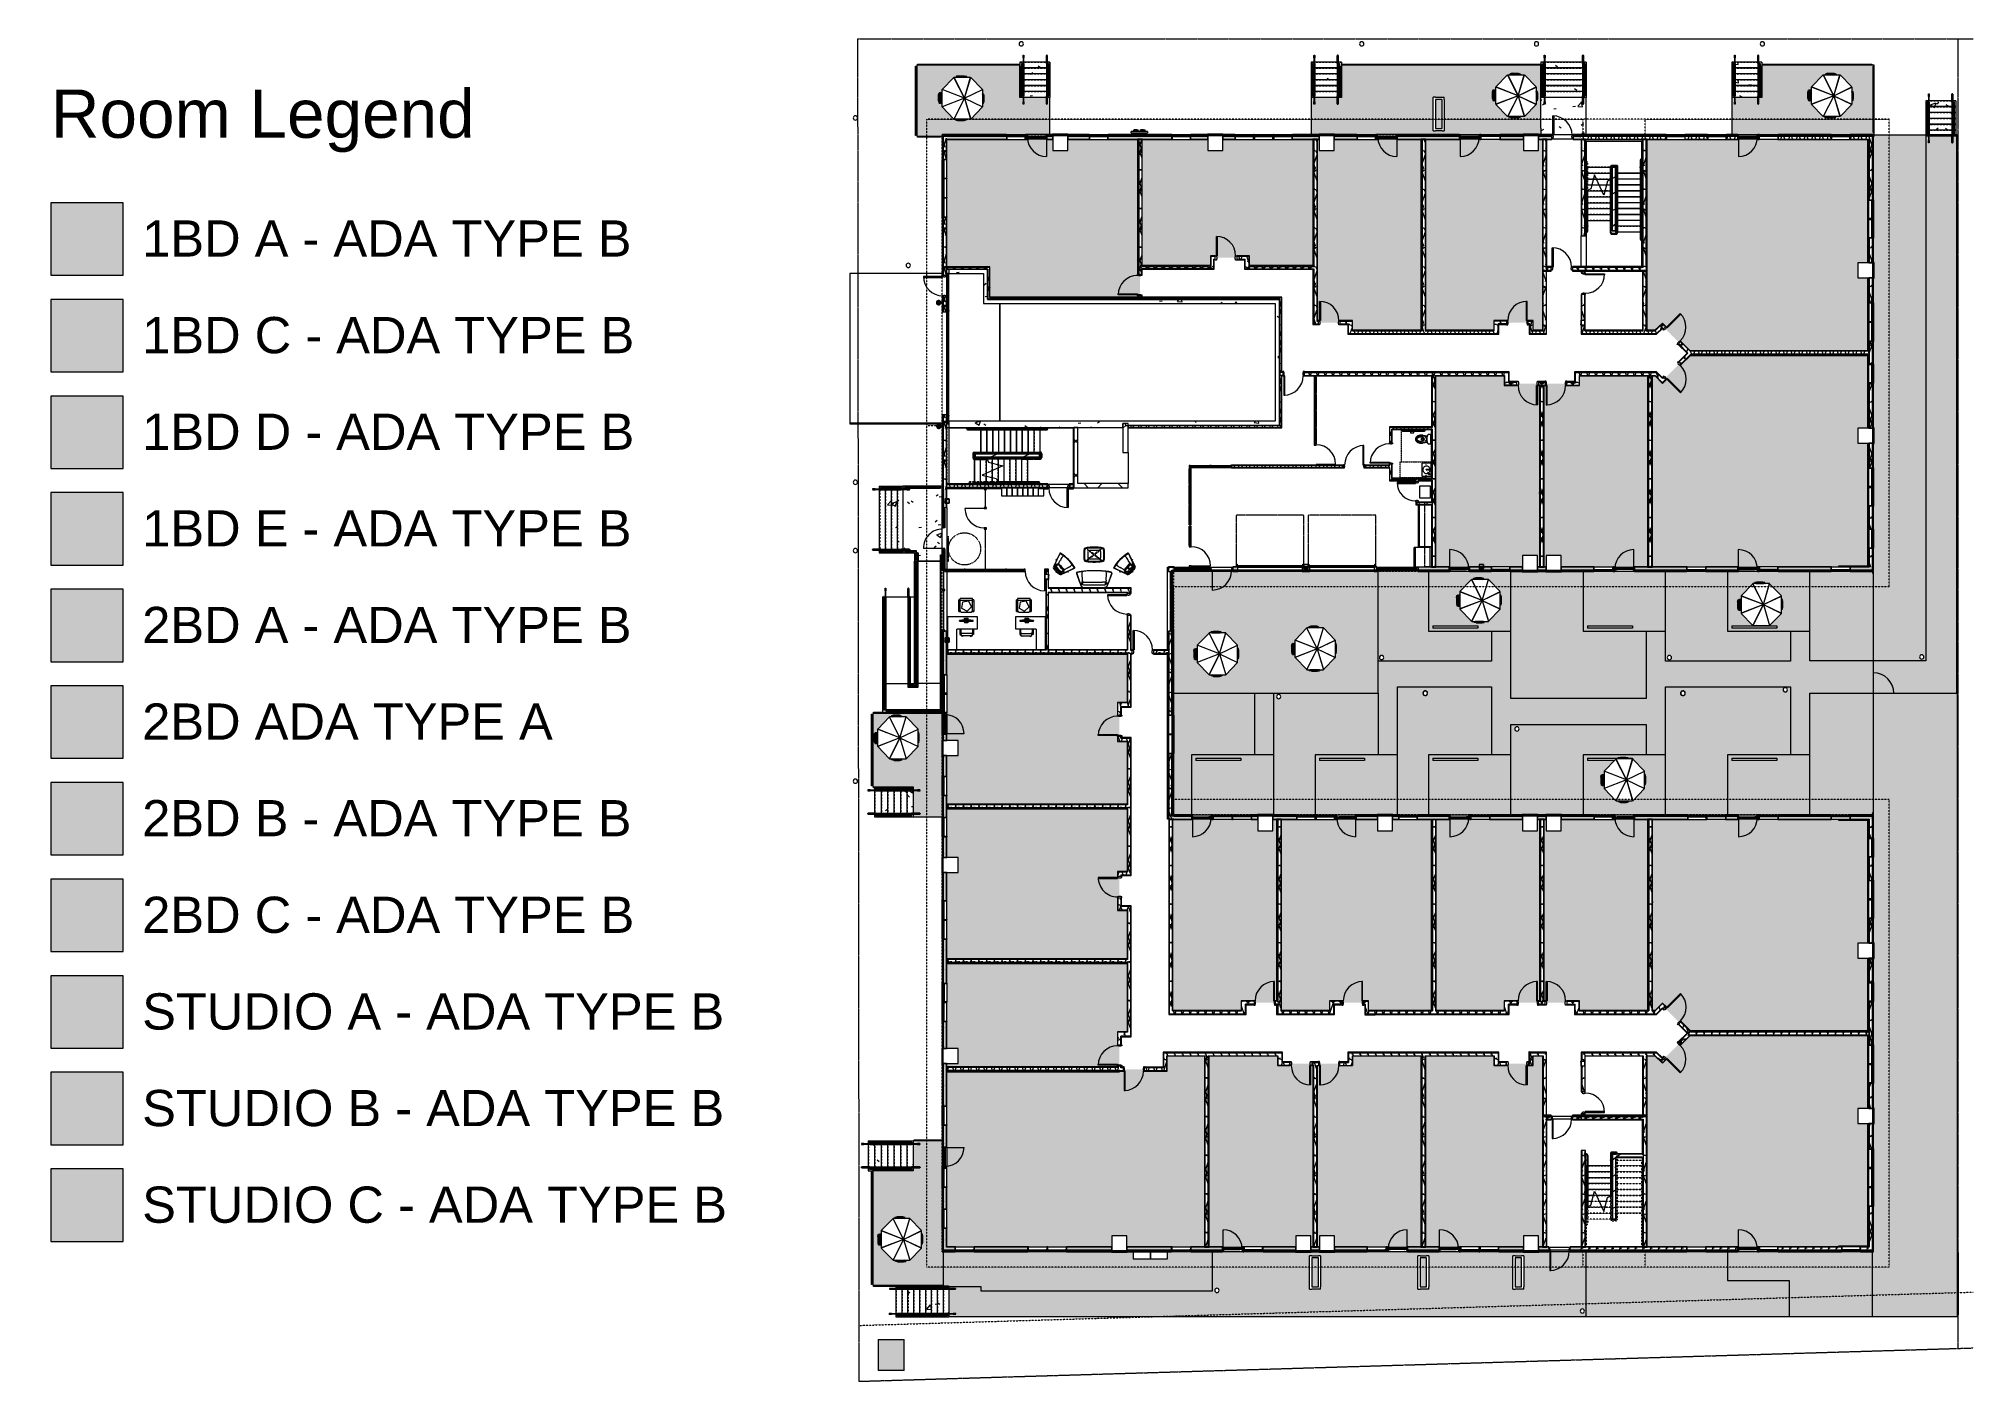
# Model space of a CAD drawing. Header units: inches. Extents: x -1551 to 2054, y 9767 to 12269.
import ezdxf

# ---------------------------------------------------------------- set-up
doc = ezdxf.new("R2010")
doc.units = ezdxf.units.IN
doc.header["$MEASUREMENT"] = 0
for name, pattern in [('Dash', [0.25, 0.125, -0.125]), ('Dash 1_16_', [0.125, 0.0625, -0.0625]), ('Double Dash 3_8_', [1, 0.375, -0.125, 0.125, -0.125, 0.125, -0.125]), ('Hidden', [0.28125, 0.1875, -0.09375]), ('Overhead 1_16_', [0.101562, 0.0625, -0.039062])]:
    doc.linetypes.add(name, pattern=pattern)
for name, color, linetype, lineweight in [('0-1', 7, 'Continuous', 5), ('0-2', 7, 'Continuous', 9), ('0-3', 250, 'Double Dash 3_8_', 15), ('A-AREA-PATT-1', 9, 'Continuous', 9), ('A-AREA-PATT-2', 254, 'Continuous', 9), ('A-AREA-PATT-3', 83, 'Continuous', 9), ('A-AREA-PATT-4', 233, 'Continuous', 9), ('A-AREA-PATT-5', 153, 'Continuous', 9), ('A-AREA-PATT-6', 145, 'Continuous', 9), ('A-AREA-PATT-7', 155, 'Continuous', 9), ('A-AREA-PATT-8', 253, 'Continuous', 9), ('A-AREA-PATT-9', 8, 'Continuous', 9), ('A-DETL-GENF-HDLN-1', 7, 'Dash', 9), ('A-DETL-GENF-HDLN-2', 1, 'Continuous', 9), ('A-DOOR', 31, 'Continuous', 9), ('A-DOOR-1', 7, 'Continuous', 9), ('A-DOOR-FRAM', 31, 'Continuous', 9), ('A-DOOR-FRAM-1', 7, 'Continuous', 9), ('A-DOOR-GLAZ-1', 7, 'Continuous', 9), ('A-DOOR-HDLN-1', 5, 'Dash', 9), ('A-DOOR-OPNG-1', 7, 'Continuous', 9), ('A-FLOR-1', 7, 'Continuous', 9), ('A-FLOR-HRAL-1', 7, 'Continuous', 9), ('A-FLOR-HRAL-2', 7, 'Overhead 1_16_', 9), ('A-FLOR-LEVL-1', 7, 'Continuous', 9), ('A-FLOR-PATT-1', 252, 'Continuous', 9), ('A-GENM', 5, 'Continuous', 9), ('A-GENM-1', 7, 'Continuous', 9), ('A-GENM-HDLN', 13, 'Dash', 9), ('A-GLAZ', 151, 'Continuous', 9), ('A-GLAZ-1', 7, 'Continuous', 9), ('A-GLAZ-CURT', 52, 'Continuous', 9), ('A-GLAZ-CURT-1', 7, 'Continuous', 9), ('A-GLAZ-CWMG', 51, 'Continuous', 9), ('A-GLAZ-CWMG-1', 7, 'Continuous', 9), ('A-WALL', 113, 'Continuous', 9), ('A-WALL-1', 7, 'Continuous', 9), ('A-WALL-PATT-1', 8, 'Continuous', 9), ('A-WALL-PATT-2', 253, 'Continuous', 9), ('A-WALL-PATT-3', 7, 'Continuous', 9), ('A-WALL-PATT-4', 252, 'Continuous', 9), ('A-WALL-PATT-5', 111, 'Continuous', 9), ('C-PROP-LINE-1', 250, 'Double Dash 3_8_', 15), ('C-PROP-LINE-2', 250, 'Dash 1_16_', 15), ('E-ELEC-EQPM', 71, 'Continuous', 9), ('E-ELEC-EQPM-1', 7, 'Continuous', 9), ('E-ELEC-EQPM-2', 252, 'Continuous', 9), ('E-FIRE', 2, 'Continuous', 9), ('E-LITE-EQPM-1', 7, 'Continuous', 9), ('G-ANNO-LEGN', 5, 'Continuous', 9), ('G-ANNO-LEGN-1', 233, 'Continuous', 9), ('G-ANNO-LEGN-2', 253, 'Continuous', 9), ('G-ANNO-LEGN-3', 254, 'Continuous', 9), ('G-ANNO-LEGN-4', 83, 'Continuous', 9), ('G-ANNO-LEGN-5', 8, 'Continuous', 9), ('G-ANNO-LEGN-6', 9, 'Continuous', 9), ('G-ANNO-LEGN-7', 155, 'Continuous', 9), ('G-ANNO-LEGN-8', 145, 'Continuous', 9), ('G-ANNO-LEGN-9', 153, 'Continuous', 9), ('G-IMPT', 8, 'Continuous', 9), ('I-FURN', 30, 'Continuous', 9), ('I-FURN-HDLN', 30, 'Dash', 9), ('I-WALL', 2, 'Continuous', 9), ('I-WALL-1', 1, 'Continuous', 5), ('I-WALL-2', 7, 'Continuous', 9), ('M-EQPM', 50, 'Continuous', 9), ('M-EQPM-1', 7, 'Continuous', 9), ('P-SANR-FIXT', 6, 'Continuous', 9), ('P-SANR-FIXT-1', 6, 'Hidden', 9), ('Q-CASE', 31, 'Continuous', 9), ('Q-CASE-HDLN', 31, 'Dash', 9), ('Q-SPCQ', 91, 'Continuous', 9), ('Q-SPCQ-1', 7, 'Continuous', 9), ('S-COLS', 52, 'Continuous', 9), ('S-COLS-1', 7, 'Continuous', 9), ('S-FNDN-1', 7, 'Continuous', 9), ('S-STRS-1', 7, 'Continuous', 9), ('S-STRS-2', 252, 'Continuous', 9), ('S-STRS-3', 7, 'Overhead 1_16_', 9), ('S-STRS-MBND-1', 7, 'Overhead 1_16_', 9), ('S-STRS-MBND-2', 7, 'Continuous', 9)]:
    doc.layers.add(name, color=color, linetype=linetype, lineweight=lineweight)
doc.styles.add('Arial', font='arial.ttf', dxfattribs={"height": 90})
doc.styles.add('Arial_1', font='arial.ttf', dxfattribs={"height": 67.5})
pattern_1 = [(0, (0, 0), (115.2, 28.8), [4.752, -81.648, 4.752, -81.648, -460.8]), (0, (0, 0), (115.2, 28.8), [-172.8, 4.752, -168.048, 4.752, -81.648, -201.6]), (0, (0, 0), (115.2, 28.8), [-432, 4.752, -52.848, 4.752, -139.248]), (120, (43.2, 14.4), (-82.54153, 85.366127), [4.752, -81.648, 4.752, -81.648, -460.8]), (120, (43.2, 14.4), (-82.54153, 85.366127), [-172.8, 4.752, -168.048, 4.752, -81.648, -201.6]), (120, (43.2, 14.4), (-82.54153, 85.366127), [-432, 4.752, -52.848, 4.752, -139.248]), (240, (57.6, 72), (-32.65847, -114.166127), [4.752, -81.648, 4.752, -81.648, -460.8]), (240, (57.6, 72), (-32.65847, -114.166127), [-172.8, 4.752, -168.048, 4.752, -81.648, -201.6]), (240, (57.6, 72), (-32.65847, -114.166127), [-432, 4.752, -52.848, 4.752, -139.248])]
pattern_2 = [(161.57, (1.8, 1.8), (-14.4010124, -0.0012439), [0, -102.456, 11.376, 0]), (18.43, (-1.8, 1.8), (-14.4010124, 0.0012439), [0, -102.456, 11.376, 0]), (108.43, (1.8, 1.8), (7.1973965, -36.003153), [34.146, -79.686]), (71.57, (-1.8, 1.8), (7.1973965, 36.003153), [34.146, -79.686])]
pattern_3 = [(0, (0, 0), (0, 17.993), []), (315, (0, 0), (17.993039, 0), [25.446, -25.446]), (45, (0, 0), (17.993039, 0), [25.446, -25.446])]
pattern_4 = [(0, (0, 0), (0, 33.75), []), (90, (0, 0), (-33.75, 2e-15), [])]
pattern_5 = [(216.87, (36, 90), (269.999678, 180.000482), [45, -405]), (206.565, (90, 63), (-90.00047, -89.99987), [100.623, -100.623]), (198.435, (90, 18), (-179.999294, -90.00048), [56.921, -227.684])]
pattern_6 = [(50, (0, 0), (103.28545, -9.0368), [10.8, -118.8]), (355, (0, 0), (-19.9797, 108.3155), [8.64, -95.04]), (100.451, (8.61, -0.75), (83.3065, 99.2783), [9.179, -100.964]), (46.184, (0, 28.8), (153.6832, -23.8353), [16.2, -178.2]), (96.636, (12.8, 26.81), (134.5904, 140.2742), [13.768, -151.447]), (351.184, (0, 28.8), (134.5915, 140.2725), [12.96, -142.56]), (21, (14.4, 21.6), (85.95435, -57.97756), [10.8, -118.8]), (326, (14.4, 21.6), (35.0378, 104.4212), [8.64, -95.04]), (71.451, (21.56, 16.77), (120.9926, 46.443), [9.179, -100.964]), (37.5, (0, 0), (1.75074, 47.93675), [4.752, -89.136, 4.752, -91.728, -95.4]), (37.5, (0, 0), (1.75074, 47.93675), [-190.368, 4.752, -90.648]), (7.5, (0, 0), (37.88179, 56.79546), [4.752, -50.256, 4.752, -86.976, -36.36]), (7.5, (0, 0), (37.88179, 56.79546), [-146.736, 4.752, -31.608]), (327.5, (-32.112, 0), (76.87036, -3.24809), [4.752, -31.248, 4.752, -107.568, -149.04]), (327.5, (-32.112, 0), (76.87036, -3.24809), [-148.32, 4.752, -144.288]), (317.5, (-46.51, 0), (83.9787, 14.41494), [4.752, -42.048, 4.752, -69.84, -105.84]), (317.5, (-46.51, 0), (83.9787, 14.41494), [-121.392, 4.752, -101.088])]
pattern_7 = [(45, (0, 0), (-35.63818, 35.63818), []), (45, (0, 54), (-35.63818, 35.63818), [])]
pattern_8 = [(216.87, (23.99, 59.976), (179.927986, 119.952721), [29.988, -269.892]), (206.565, (59.976, 41.983), (-59.97587, -59.97576), [67.055, -67.055]), (198.435, (59.976, 11.995), (-119.95241, -59.976181), [37.932, -151.729])]
pattern_9 = [(45, (0, 0), (-31.8198, 31.8198), []), (135, (0, 0), (-31.8198, -31.8198), [])]
pattern_10 = [(0, (3964.78, 0), (115.2, 28.8), [4.752, -81.648, 4.752, -81.648, -460.8]), (0, (3964.78, 0), (115.2, 28.8), [-172.8, 4.752, -168.048, 4.752, -81.648, -201.6]), (0, (3964.78, 0), (115.2, 28.8), [-432, 4.752, -52.848, 4.752, -139.248]), (120, (4007.98, 14.4), (-82.54153, 85.366127), [4.752, -81.648, 4.752, -81.648, -460.8]), (120, (4007.98, 14.4), (-82.54153, 85.366127), [-172.8, 4.752, -168.048, 4.752, -81.648, -201.6]), (120, (4007.98, 14.4), (-82.54153, 85.366127), [-432, 4.752, -52.848, 4.752, -139.248]), (240, (4022.38, 72), (-32.65847, -114.166127), [4.752, -81.648, 4.752, -81.648, -460.8]), (240, (4022.38, 72), (-32.65847, -114.166127), [-172.8, 4.752, -168.048, 4.752, -81.648, -201.6]), (240, (4022.38, 72), (-32.65847, -114.166127), [-432, 4.752, -52.848, 4.752, -139.248])]
pattern_11 = [(161.57, (3966.5794, 1.8), (-14.4010124, -0.0012439), [0, -102.456, 11.376, 0]), (18.43, (3962.9794, 1.8), (-14.4010124, 0.0012439), [0, -102.456, 11.376, 0]), (108.43, (3966.5794, 1.8), (7.1973965, -36.003153), [34.146, -79.686]), (71.57, (3962.9794, 1.8), (7.1973965, 36.003153), [34.146, -79.686])]
pattern_12 = [(45, (3964.78, 0), (-35.63818, 35.63818), []), (45, (3964.78, 54), (-35.63818, 35.63818), [])]

msp = doc.modelspace()

# ---------------------------------------------------------------- texts
at = {"layer": 'G-ANNO-LEGN', "attachment_point": 1, "line_spacing_factor": 0.941778, "bg_fill": 3, "box_fill_scale": 1.25, "bg_fill_color": 256, "bg_fill_true_color": 13158600, "bg_fill_transparency": 0}
for s, insert, char_height, width, style in [('Room Legend', (-1528, 12174), 90, 940.836, 'Arial'), ('1BD A - ADA TYPE B', (-1357.7, 11930.2), 67.5, 1087.541, 'Arial_1'), ('1BD C - ADA TYPE B', (-1357.7, 11750.2), 67.5, 1093.326, 'Arial_1'), ('1BD D - ADA TYPE B', (-1357.7, 11570.2), 67.5, 1093.326, 'Arial_1'), ('1BD E - ADA TYPE B', (-1357.7, 11390.2), 67.5, 1087.541, 'Arial_1'), ('2BD A - ADA TYPE B', (-1357.7, 11210.2), 67.5, 1087.541, 'Arial_1'), ('2BD ADA TYPE A', (-1357.7, 11030.2), 67.5, 912.344, 'Arial_1'), ('2BD B - ADA TYPE B', (-1357.7, 10850.2), 67.5, 1087.541, 'Arial_1'), ('2BD C - ADA TYPE B', (-1357.7, 10670.2), 67.5, 1093.326, 'Arial_1')]:
    msp.add_mtext(s, dxfattribs=dict(at, insert=insert, char_height=char_height, width=width, style=style))

# ---------------------------------------------------------------- blocks, each defined once
blk = doc.blocks.new('Outdoor Table01 - 02ZUTB01_dwg-2525485-KEY PLAN - 1ST FLOOR')
at = {"layer": 'I-FURN'}
for p, q in [((-37.5, 16.3), (-15.6, 38.9)), ((4, 0), (-15.6, 38.9)), ((-15.4, 39), (4, 0)), ((-15.4, 39), (15.5, 39)), ((-11, 41), (-11.5, 39.4)), ((-7, 40.4), (-11.5, 39.4)), ((-11.4, 39.6), (-11.5, 40)), ((-11.5, 39.5), (-11.5, 40)), ((-11.4, 39), (-11.5, 39.4)), ((-11.5, 39.4), (-11.5, 39)), ((-7, 42), (-11, 41)), ((-7, 39.5), (-9.2, 39)), ((-7, 42), (4, 42)), ((-7, 42), (-7, 40.4)), ((-7, 40.4), (4, 40.4)), ((-7, 40.4), (-7, 39.5)), ((4, 39.5), (-7, 39.5)), ((4, 42), (8, 41)), ((4, 42), (4, 40.4)), ((4, 40.4), (8.5, 39.4)), ((4, 40.4), (4, 39.5)), ((6.2, 39), (4, 39.5)), ((4, 0), (15.5, 39)), ((4, 0), (15.7, 38.9)), ((8.5, 39.4), (8, 41)), ((8.5, 40), (8.4, 39.6)), ((8.5, 39.2), (8.4, 39)), ((8.5, 39.5), (8.5, 40)), ((8.5, 39.4), (8.5, 39)), ((15.7, 38.9), (37.6, 16.3)), ((-44, 6), (-43, 10)), ((-44, -5), (-44, 6)), ((-44, 6), (-42.4, 6)), ((-41.4, 10.5), (-43, 10)), ((-42.4, 6), (-41.4, 10.5)), ((-42.4, -5), (-42.4, 6)), ((-42.4, 6), (-41.5, 6)), ((-41.5, 10.5), (-42, 10.5)), ((-42, 10.5), (-41.6, 10.4)), ((-40.6, 10.2), (-41.5, 6)), ((-41.5, 6), (-41.5, -5)), ((-41.4, 10.5), (-40.5, 10.5)), ((-38.5, 10), (-41.2, 10.5)), ((-40.4, 10.2), (-39.5, 10)), ((-39.8, 10.3), (-40, 10.5)), ((-40, 10.5), (-39, 10.5)), ((-38.5, 10), (-39.5, 10)), ((-38.5, 10), (-39, 10.5)), ((-39, 10.5), (-37.6, 10.5)), ((-39, 10.5), (-37.6, 10.5)), ((-38.5, 10), (-39, 6)), ((-39, 6), (-39, -5)), ((-37.6, 6), (-39, 6)), ((-37.6, 10.3), (-38.5, 10)), ((4, 0), (-37.6, 16)), ((-37.6, -16), (-37.6, 16)), ((4, 0), (-37.6, -16)), ((4, 0), (-37.5, 16.3)), ((4, 0), (-37.5, -16.3)), ((-23.3, 10.7), (-23.4, 10.5)), ((4, 0), (-15.6, -38.9)), ((4, 0), (-15.4, -39)), ((-11.5, 30.7), (-11.5, 31.2)), ((-7.6, 23.3), (-7.7, 23.2)), ((4, 0), (37.6, 16.3)), ((4, 0), (37.7, 16)), ((4, 0), (15.5, -39)), ((4, 0), (37.7, -16)), ((4, 0), (37.6, -16.3)), ((4, 0), (15.7, -38.9)), ((23.6, 9.5), (24, 9.5)), ((37.7, 16), (37.7, -16)), ((37.7, 9.4), (38, 9.5)), ((37.7, 9.5), (38, 9.5)), ((39, 9), (37.7, 9.4)), ((38.4, 5), (37.7, 8.1)), ((38.4, 5), (37.7, 5)), ((40, 5), (38.4, 5)), ((38.4, 5), (38.4, -6)), ((39, 9), (40, 5)), ((40, 5), (40, -6)), ((-44, -5), (-43, -9)), ((-44, -5), (-42.4, -5)), ((-43, -9), (-41.4, -9.5)), ((-42.4, -5), (-41.4, -9.5)), ((-42.4, -5), (-41.5, -5)), ((-41.6, -9.4), (-42, -9.5)), ((-41.5, -9.5), (-42, -9.5)), ((-41.5, -5), (-40.6, -9.2)), ((-38.5, -9), (-41.4, -9.5)), ((-41.4, -9.5), (-40.5, -9.5)), ((-39.5, -9), (-40.4, -9.2)), ((-40, -9.5), (-39.8, -9.3)), ((-39, -9.5), (-40, -9.5)), ((-39.5, -9), (-38.5, -9)), ((-39, -5), (-38.5, -9)), ((-39, -5), (-37.6, -5)), ((-39, -9.5), (-38.5, -9)), ((-37.6, -9.5), (-39, -9.5)), ((-37.6, -9.5), (-39, -9.5)), ((-37.6, -9.3), (-38.5, -9)), ((-15.6, -38.9), (-37.5, -16.3)), ((-23.4, -10.5), (-23.3, -10.7)), ((-12.5, -32.7), (-12.5, -33.2)), ((-8, -23.8), (-8, -24.1)), ((-7.7, -23.2), (-7.6, -23.3)), ((37.6, -16.3), (15.7, -38.9)), ((25.7, -10.5), (26.1, -10.5)), ((38.4, -6), (37.7, -9.1)), ((38.4, -6), (37.7, -6)), ((39, -10), (37.7, -10.4)), ((38, -10.5), (37.7, -10.4)), ((37.7, -10.5), (38, -10.5)), ((40, -6), (38.4, -6)), ((40, -6), (39, -10)), ((15.5, -39), (-15.4, -39)), ((-12.4, -39), (-12.5, -39.2)), ((-12.5, -39.4), (-12.5, -39)), ((-12, -41), (-12.5, -39.4)), ((-8, -40.4), (-12.5, -39.4)), ((-12.5, -39.5), (-12.5, -40)), ((-12.5, -40), (-12.4, -39.6)), ((-8, -42), (-12, -41)), ((-10.2, -39), (-8, -39.5)), ((-8, -39.5), (3, -39.5)), ((-8, -40.4), (-8, -39.5)), ((3, -40.4), (-8, -40.4)), ((-8, -42), (-8, -40.4)), ((3, -42), (-8, -42)), ((3, -39.5), (5.3, -39)), ((3, -40.4), (7.5, -39.4)), ((3, -40.4), (3, -39.5)), ((3, -42), (3, -40.4)), ((7, -41), (3, -42)), ((7, -41), (7.5, -39.4)), ((7.4, -39), (7.5, -39.4)), ((7.4, -39.6), (7.5, -40)), ((7.5, -39.4), (7.5, -39)), ((7.5, -39.5), (7.5, -40))]:
    blk.add_line(p, q, dxfattribs=at)
blk = doc.blocks.new('Outdoor Table01 - Outdoor Table01-1294297-KEY PLAN - 1ST FLOOR')
blk.add_blockref('Outdoor Table01 - 02ZUTB01_dwg-2525485-KEY PLAN - 1ST FLOOR', (0, 0))
blk = doc.blocks.new('Outdoor Table01 - Outdoor Table01-2525492-KEY PLAN - 1ST FLOOR')
at = {"extrusion": (0, 0, -1), "zscale": -1, "rotation": 180}
blk.add_blockref('Outdoor Table01 - 02ZUTB01_dwg-2525485-KEY PLAN - 1ST FLOOR', (0, 0), dxfattribs=at)
blk = doc.blocks.new('Outdoor Table01 - 02ZUTB01_dwg-V1-KEY PLAN - 1ST FLOOR')
at = {"layer": 'I-FURN'}
for p, q in [((-37.5, 16.3), (-15.6, 38.9)), ((4, 0), (-15.6, 38.9)), ((-15.4, 39), (4, 0)), ((-15.4, 39), (15.5, 39)), ((-11, 41), (-11.5, 39.4)), ((-7, 40.4), (-11.5, 39.4)), ((-11.4, 39.6), (-11.5, 40)), ((-11.5, 39.5), (-11.5, 40)), ((-11.4, 39), (-11.5, 39.4)), ((-11.5, 39.4), (-11.5, 39)), ((-7, 42), (-11, 41)), ((-7, 39.5), (-9.2, 39)), ((-7, 42), (4, 42)), ((-7, 42), (-7, 40.4)), ((-7, 40.4), (4, 40.4)), ((-7, 40.4), (-7, 39.5)), ((4, 39.5), (-7, 39.5)), ((4, 42), (8, 41)), ((4, 42), (4, 40.4)), ((4, 40.4), (8.5, 39.4)), ((4, 40.4), (4, 39.5)), ((6.2, 39), (4, 39.5)), ((4, 0), (15.5, 39)), ((4, 0), (15.7, 38.9)), ((8.5, 39.4), (8, 41)), ((8.5, 40), (8.4, 39.6)), ((8.5, 39.2), (8.4, 39)), ((8.5, 39.5), (8.5, 40)), ((8.5, 39.4), (8.5, 39)), ((15.7, 38.9), (37.6, 16.3)), ((-44, 6), (-43, 10)), ((-44, -5), (-44, 6)), ((-44, 6), (-42.4, 6)), ((-41.4, 10.5), (-43, 10)), ((-42.4, 6), (-41.4, 10.5)), ((-42.4, -5), (-42.4, 6)), ((-42.4, 6), (-41.5, 6)), ((-41.5, 10.5), (-42, 10.5)), ((-42, 10.5), (-41.6, 10.4)), ((-40.6, 10.2), (-41.5, 6)), ((-41.5, 6), (-41.5, -5)), ((-41.4, 10.5), (-40.5, 10.5)), ((-38.5, 10), (-41.2, 10.5)), ((-40.4, 10.2), (-39.5, 10)), ((-39.7, 10.2), (-40, 10.5)), ((-40, 10.5), (-39, 10.5)), ((-38.5, 10), (-39.5, 10)), ((-38.5, 10), (-39, 10.5)), ((-39, 10.5), (-37.6, 10.5)), ((-39, 10.5), (-37.6, 10.5)), ((-38.5, 10), (-39, 6)), ((-39, 6), (-39, -5)), ((-37.6, 6), (-39, 6)), ((-37.6, 10.3), (-38.5, 10)), ((4, 0), (-37.6, 16)), ((-37.6, -16), (-37.6, 16)), ((4, 0), (-37.6, -16)), ((4, 0), (-37.5, 16.3)), ((4, 0), (-37.5, -16.3)), ((-23.3, 10.7), (-23.4, 10.5)), ((4, 0), (-15.6, -38.9)), ((4, 0), (-15.4, -39)), ((-11.5, 30.7), (-11.5, 31.2)), ((-7.6, 23.3), (-7.7, 23.2)), ((4, 0), (37.6, 16.3)), ((4, 0), (37.7, 16)), ((4, 0), (15.5, -39)), ((4, 0), (37.7, -16)), ((4, 0), (37.6, -16.3)), ((4, 0), (15.7, -38.9)), ((23.6, 9.5), (24, 9.5)), ((37.7, 16), (37.7, -16)), ((37.7, 9.4), (38, 9.5)), ((37.7, 9.5), (38, 9.5)), ((39, 9), (37.7, 9.4)), ((38.4, 5), (37.7, 8.1)), ((38.4, 5), (37.7, 5)), ((40, 5), (38.4, 5)), ((38.4, 5), (38.4, -6)), ((39, 9), (40, 5)), ((40, 5), (40, -6)), ((-44, -5), (-43, -9)), ((-44, -5), (-42.4, -5)), ((-43, -9), (-41.4, -9.5)), ((-42.4, -5), (-41.4, -9.5)), ((-42.4, -5), (-41.5, -5)), ((-41.6, -9.4), (-42, -9.5)), ((-41.5, -9.5), (-42, -9.5)), ((-41.5, -5), (-40.6, -9.2)), ((-38.5, -9), (-41.4, -9.5)), ((-41.4, -9.5), (-40.5, -9.5)), ((-39.5, -9), (-40.4, -9.2)), ((-40, -9.5), (-39.7, -9.2)), ((-39, -9.5), (-40, -9.5)), ((-39.5, -9), (-38.5, -9)), ((-39, -5), (-38.5, -9)), ((-39, -5), (-37.6, -5)), ((-39, -9.5), (-38.5, -9)), ((-37.6, -9.5), (-39, -9.5)), ((-37.6, -9.5), (-39, -9.5)), ((-37.6, -9.3), (-38.5, -9)), ((-15.6, -38.9), (-37.5, -16.3)), ((-12.5, -32.7), (-12.5, -33.2)), ((-8, -23.8), (-8, -24.1)), ((-7.7, -23.2), (-7.6, -23.3)), ((37.6, -16.3), (15.7, -38.9)), ((25.7, -10.5), (26.1, -10.5)), ((38.4, -6), (37.7, -9.1)), ((38.4, -6), (37.7, -6)), ((39, -10), (37.7, -10.4)), ((38, -10.5), (37.7, -10.4)), ((37.7, -10.5), (38, -10.5)), ((40, -6), (38.4, -6)), ((40, -6), (39, -10)), ((15.5, -39), (-15.4, -39)), ((-12, -41), (-12.2, -40.4)), ((-8, -42), (-12, -41)), ((-8, -42), (-8, -40.4)), ((3, -42), (-8, -42)), ((3, -42), (3, -40.4)), ((7, -41), (3, -42)), ((7, -41), (7.2, -40.4))]:
    blk.add_line(p, q, dxfattribs=at)
blk = doc.blocks.new('Outdoor Table01 - Outdoor Table01-V2-KEY PLAN - 1ST FLOOR')
at = {"extrusion": (0, 0, -1), "zscale": -1, "rotation": 180}
blk.add_blockref('Outdoor Table01 - 02ZUTB01_dwg-V1-KEY PLAN - 1ST FLOOR', (0, 0), dxfattribs=at)
blk = doc.blocks.new('Outdoor Table01 - 02ZUTB01_dwg-V3-KEY PLAN - 1ST FLOOR')
at = {"layer": 'I-FURN'}
for p, q in [((-37.5, 16.3), (-15.6, 38.9)), ((4, 0), (-15.6, 38.9)), ((-15.4, 39), (4, 0)), ((-15.4, 39), (15.5, 39)), ((-11.4, 39.5), (-11.5, 39.4)), ((-10.7, 39.5), (-11.5, 39.4)), ((-11.4, 39), (-11.5, 39.4)), ((-11.5, 39.4), (-11.5, 39)), ((-7, 39.5), (-9.2, 39)), ((4, 39.5), (-7, 39.5)), ((6.2, 39), (4, 39.5)), ((4, 0), (15.5, 39)), ((4, 0), (15.7, 38.9)), ((7.7, 39.5), (8.5, 39.4)), ((8.5, 39.4), (8.4, 39.5)), ((8.5, 39.2), (8.4, 39)), ((8.5, 39.4), (8.5, 39)), ((15.7, 38.9), (37.6, 16.3)), ((-44, 6), (-43, 10)), ((-44, -5), (-44, 6)), ((-44, 6), (-42.4, 6)), ((-41.4, 10.5), (-43, 10)), ((-42.4, 6), (-41.4, 10.5)), ((-42.4, -5), (-42.4, 6)), ((-42.4, 6), (-41.5, 6)), ((-41.5, 10.5), (-42, 10.5)), ((-42, 10.5), (-41.6, 10.4)), ((-40.6, 10.2), (-41.5, 6)), ((-41.5, 6), (-41.5, -5)), ((-41.4, 10.5), (-40.5, 10.5)), ((-38.5, 10), (-41.2, 10.5)), ((-40.4, 10.2), (-39.5, 10)), ((-39.7, 10.2), (-40, 10.5)), ((-40, 10.5), (-39, 10.5)), ((-38.5, 10), (-39.5, 10)), ((-38.5, 10), (-39, 10.5)), ((-39, 10.5), (-37.6, 10.5)), ((-39, 10.5), (-37.6, 10.5)), ((-38.5, 10), (-39, 6)), ((-39, 6), (-39, -5)), ((-37.6, 6), (-39, 6)), ((-37.6, 10.3), (-38.5, 10)), ((4, 0), (-37.6, 16)), ((-37.6, -16), (-37.6, 16)), ((4, 0), (-37.6, -16)), ((4, 0), (-37.5, 16.3)), ((4, 0), (-37.5, -16.3)), ((-23.3, 10.7), (-23.4, 10.5)), ((4, 0), (-15.6, -38.9)), ((4, 0), (-15.4, -39)), ((-11.5, 30.7), (-11.5, 31.2)), ((-7.6, 23.3), (-7.7, 23.2)), ((4, 0), (37.6, 16.3)), ((4, 0), (37.7, 16)), ((4, 0), (15.5, -39)), ((4, 0), (37.7, -16)), ((4, 0), (37.6, -16.3)), ((4, 0), (15.7, -38.9)), ((23.7, 9.5), (24, 9.5)), ((37.7, 16), (37.7, -16)), ((37.7, 9.4), (38, 9.5)), ((37.7, 9.5), (38, 9.5)), ((39, 9), (37.7, 9.4)), ((38.4, 5), (37.7, 8.1)), ((38.4, 5), (37.7, 5)), ((40, 5), (38.4, 5)), ((38.4, 5), (38.4, -6)), ((39, 9), (40, 5)), ((40, 5), (40, -6)), ((-44, -5), (-43, -9)), ((-44, -5), (-42.4, -5)), ((-43, -9), (-41.4, -9.5)), ((-42.4, -5), (-41.4, -9.5)), ((-42.4, -5), (-41.5, -5)), ((-41.6, -9.4), (-42, -9.5)), ((-41.5, -9.5), (-42, -9.5)), ((-41.5, -5), (-40.6, -9.2)), ((-38.5, -9), (-41.4, -9.5)), ((-41.4, -9.5), (-40.5, -9.5)), ((-39.5, -9), (-40.4, -9.2)), ((-40, -9.5), (-39.7, -9.2)), ((-39, -9.5), (-40, -9.5)), ((-39.5, -9), (-38.5, -9)), ((-39, -5), (-38.5, -9)), ((-39, -5), (-37.6, -5)), ((-39, -9.5), (-38.5, -9)), ((-37.6, -9.5), (-39, -9.5)), ((-37.6, -9.5), (-39, -9.5)), ((-37.6, -9.3), (-38.5, -9)), ((-15.6, -38.9), (-37.5, -16.3)), ((-23.4, -10.5), (-23.3, -10.7)), ((-12.5, -32.7), (-12.5, -33.2)), ((-8, -23.8), (-8, -24.1)), ((-7.7, -23.2), (-7.6, -23.3)), ((37.6, -16.3), (15.7, -38.9)), ((25.7, -10.5), (26.1, -10.5)), ((38.4, -6), (37.7, -9.1)), ((38.4, -6), (37.7, -6)), ((39, -10), (37.7, -10.4)), ((38, -10.5), (37.7, -10.4)), ((37.7, -10.5), (38, -10.5)), ((40, -6), (38.4, -6)), ((40, -6), (39, -10)), ((15.5, -39), (-15.4, -39)), ((-12.4, -39), (-12.5, -39.4)), ((-12.5, -39.4), (-12.5, -39)), ((-12, -41), (-12.5, -39.4)), ((-8, -40.4), (-12.5, -39.4)), ((-12.5, -39.5), (-12.5, -40)), ((-12.5, -40), (-12.4, -39.6)), ((-8, -42), (-12, -41)), ((-10.2, -39), (-8, -39.5)), ((-8, -39.5), (3, -39.5)), ((-8, -40.4), (-8, -39.5)), ((3, -40.4), (-8, -40.4)), ((-8, -42), (-8, -40.4)), ((3, -42), (-8, -42)), ((3, -39.5), (5.2, -39)), ((3, -40.4), (7.5, -39.4)), ((3, -40.4), (3, -39.5)), ((3, -42), (3, -40.4)), ((7, -41), (3, -42)), ((7, -41), (7.5, -39.4)), ((7.4, -39), (7.5, -39.4)), ((7.4, -39.6), (7.5, -40)), ((7.5, -39.4), (7.5, -39)), ((7.5, -39.5), (7.5, -40))]:
    blk.add_line(p, q, dxfattribs=at)
blk = doc.blocks.new('Outdoor Table01 - Outdoor Table01-V4-KEY PLAN - 1ST FLOOR')
at = {"extrusion": (0, 0, -1), "zscale": -1, "rotation": 180}
blk.add_blockref('Outdoor Table01 - 02ZUTB01_dwg-V3-KEY PLAN - 1ST FLOOR', (0, 0), dxfattribs=at)
blk = doc.blocks.new('Rectangular Mullion - 2_ x 4_ rectangular-2762263-KEY PLAN - 1ST FLOOR')
at = {"layer": 'A-GLAZ-CWMG-1'}
for p, q in [((0, 2), (-2, 2)), ((-2, 2), (-2, -2)), ((0, -2), (0, 2)), ((-2, -2), (0, -2))]:
    blk.add_line(p, q, dxfattribs=at)
blk = doc.blocks.new('System Panel - Glazed-2762264-KEY PLAN - 1ST FLOOR')
at = {"layer": 'A-GLAZ-CURT-1'}
for p, q in [((18.2, 0.5), (-18.2, 0.5)), ((-18.2, 0.5), (-18.2, -0.5)), ((18.2, -0.5), (18.2, 0.5)), ((-18.2, -0.5), (18.2, -0.5))]:
    blk.add_line(p, q, dxfattribs=at)
blk = doc.blocks.new('STOREFRONT DOOR A - ALUM_ STILE W_ GLASS INSET-2790937-KEY PLAN - 1ST FLOOR')
at = {"layer": 'A-DOOR-1'}
blk.add_line((-18, 2), (-18, 38), dxfattribs=at)
blk.add_arc((-18, 2), 36, 0, 90, dxfattribs=at)
blk = doc.blocks.new('System Panel - Glazed-2762267-KEY PLAN - 1ST FLOOR')
at = {"layer": 'A-GLAZ-CURT-1'}
for p, q in [((17.9, 0.5), (-17.9, 0.5)), ((-17.9, 0.5), (-17.9, -0.5)), ((17.9, -0.5), (17.9, 0.5)), ((-17.9, -0.5), (17.9, -0.5))]:
    blk.add_line(p, q, dxfattribs=at)
blk = doc.blocks.new('Rectangular Mullion - 2_ x 4_ rectangular-2647654-KEY PLAN - 1ST FLOOR')
at = {"layer": 'A-GLAZ-CWMG-1'}
for p, q in [((-3831.1, 11393), (-3829.6, 11393)), ((-3831.1, 11393), (-3831.1, 11357.2)), ((-3828.6, 11393), (-3827.1, 11393)), ((-3827.1, 11393), (-3827.1, 11357.2)), ((-3829.6, 11357.2), (-3831.1, 11357.2)), ((-3827.1, 11357.2), (-3828.6, 11357.2))]:
    blk.add_line(p, q, dxfattribs=at)
blk = doc.blocks.new('GLASS GARAGE DOOR - RAMP GARAGE DOOR-2787280-KEY PLAN - 1ST FLOOR')
at = {"layer": 'A-DOOR-1'}
for p, q in [((-32.3, -8.9), (-32.3, -8.2)), ((-32.3, -8.2), (-31.3, -8.2)), ((-31.3, -8.9), (-32.3, -8.9)), ((-32.3, -8.9), (-32.3, -10.9)), ((-32.3, -10.9), (-31.3, -10.9)), ((-31.3, -8.2), (-31.3, -8.9)), ((-31.3, -10.9), (-31.3, -8.9)), ((-31, -6.9), (163, -6.9)), ((-31, -6.9), (-31, -8.9)), ((163, -8.9), (-31, -8.9)), ((163, -6.9), (163, -8.9)), ((163.3, -8.9), (163.3, -8.2)), ((163.3, -8.2), (164.3, -8.2)), ((164.3, -8.9), (163.3, -8.9)), ((163.3, -8.9), (163.3, -10.9)), ((163.3, -10.9), (164.3, -10.9)), ((164.3, -8.2), (164.3, -8.9)), ((164.3, -10.9), (164.3, -8.9))]:
    blk.add_line(p, q, dxfattribs=at)
blk = doc.blocks.new('Bayer Built Door - VISTAGRANDE FLUSH - 37-1_2__ x 81-3_4__ - 1ST FLOOR-3294966-KEY PLAN - 1ST FLOOR')
at = {"layer": 'A-DOOR-1'}
for p, q in [((-16.9, 0.6), (-16.9, -0.1)), ((-16.9, 0.6), (-13.1, 0.6)), ((-13.9, 0.2), (-13.1, 0.2)), ((-13.9, -1.2), (-13.9, 0.2)), ((-13.1, 0.2), (-13.2, 0.6)), ((13.1, 0.6), (-13.1, 0.6)), ((-13.1, 0.2), (-13.1, 0.2)), ((16.9, 0.6), (13.1, 0.6)), ((13.1, 0.2), (13.2, 0.6)), ((13.1, 0.2), (13.1, 0.2)), ((13.9, 0.2), (13.1, 0.2)), ((13.9, -1.2), (13.9, 0.2)), ((16.9, 0.6), (16.9, -0.1)), ((-16.9, -0.1), (-17.6, -0.1)), ((-17.6, -0.1), (-17.6, -1.2)), ((-17.6, -1.2), (-13.1, -1.2)), ((-13.1, -0.6), (-13.9, -0.6)), ((-13.9, -1.1), (-13.4, -1.1)), ((-13.9, -1.2), (-13.9, -1.1)), ((-13.4, -1.1), (-13.2, -0.8)), ((-13.2, -0.8), (-13.1, -0.7)), ((-13.1, -0.7), (-13.1, -0.6)), ((13.1, -1.2), (-13.1, -1.2)), ((13.1, -0.6), (13.9, -0.6)), ((13.1, -0.7), (13.1, -0.6)), ((13.2, -0.8), (13.1, -0.7)), ((17.6, -1.2), (13.1, -1.2)), ((13.4, -1.1), (13.2, -0.8)), ((13.9, -1.1), (13.4, -1.1)), ((13.9, -1.2), (13.9, -1.1)), ((16.9, -0.1), (17.6, -0.1)), ((17.6, -0.1), (17.6, -1.2)), ((17.6, -1.2), (17.6, -36.3))]:
    blk.add_line(p, q, dxfattribs=at)
blk.add_arc((17.6, -1.2), 35.1, 180, 270, dxfattribs=at)
at = {"layer": 'A-DOOR-FRAM-1'}
for p, q in [((-20.4, 2.9), (-18.8, 2.9)), ((-18.8, 4.2), (-18.8, -1.6)), ((-18.8, 4.2), (-17.7, 4.2)), ((-17.7, 3.1), (-17.7, 4.2)), ((-17.4, 2.9), (-17.7, 3.1)), ((-17.7, 0.2), (-17.1, 0.2)), ((-17.7, -1.6), (-17.7, 0.2)), ((-17.4, 1.9), (-17.4, 2.9)), ((-16.7, 1.7), (-17.4, 1.9)), ((-17.1, 0.2), (-17.1, 0.6)), ((-17.1, 0.6), (-16.7, 0.6)), ((-16.7, 0.6), (-16.7, 1.7)), ((16.7, 1.7), (17.4, 1.9)), ((16.7, 0.6), (16.7, 1.7)), ((17.1, 0.6), (16.7, 0.6)), ((17.1, 0.2), (17.1, 0.6)), ((17.7, 0.2), (17.1, 0.2)), ((17.4, 2.9), (17.7, 3.1)), ((17.4, 1.9), (17.4, 2.9)), ((17.7, 3.1), (17.7, 4.2)), ((18.7, 4.2), (17.7, 4.2)), ((17.7, -1.6), (17.7, 0.2)), ((20.4, 2.9), (18.7, 2.9)), ((18.7, 4.2), (18.7, -1.6)), ((-18.8, -1.6), (-17.7, -1.6)), ((-18.4, -1.6), (-18.8, -1.6)), ((-18, -1.6), (-18.6, -1.6)), ((-18.6, -1.6), (-18.6, -4.4)), ((-18.6, -4.4), (-18, -4.4)), ((-18, -4.4), (-18, -1.6)), ((-18, -1.6), (18, -1.6)), ((18.7, -1.6), (17.7, -1.6)), ((18.6, -1.6), (18, -1.6)), ((18, -1.6), (18, -4.4)), ((18, -4.4), (18.6, -4.4)), ((18.6, -4.4), (18.6, -1.6))]:
    blk.add_line(p, q, dxfattribs=at)
at = {"layer": 'A-DOOR-GLAZ-1'}
for p, q in [((13.1, 0.2), (-13.1, 0.2)), ((-13.1, 0), (-13.9, 0)), ((-13.9, -0.4), (-13.1, -0.4)), ((-13.7, 0), (-13.7, -0.4)), ((13.1, 0), (-13.1, 0)), ((13.1, -0.4), (-13.1, -0.4)), ((13.1, -0.6), (-13.1, -0.6)), ((13.1, 0), (13.9, 0)), ((13.9, -0.4), (13.1, -0.4)), ((13.7, 0), (13.7, -0.4))]:
    blk.add_line(p, q, dxfattribs=at)
blk = doc.blocks.new('Window-Double_Hung-Marvin-Essential - ESDH3066 - 1st Floor-3357216-KEY PLAN - 1ST FLOOR')
at = {"layer": 'A-DETL-GENF-HDLN-1'}
blk.add_line((16.1, -4), (-16.5, -4), dxfattribs=at)
at = {"layer": 'A-DETL-GENF-HDLN-2'}
for p, q in [((-17.1, 4.4), (-17.8, 4.4)), ((-17.1, -0.9), (-17.1, 4.4)), ((17.1, 4.4), (17.7, 4.4)), ((17.1, 4.4), (17.1, -0.9)), ((-19.3, -3), (-19.3, -2.9)), ((-19.3, -2.9), (-17.9, -2.9)), ((-17.8, -3), (-19.3, -3)), ((-17.9, -2.9), (-17.9, -2.8)), ((-17.9, -2.8), (-17.8, -2.8)), ((-16.7, -0.9), (-17.8, -0.9)), ((-17.8, -4), (-17.8, -0.9)), ((-17.8, -4), (-17.2, -4)), ((-17.1, -3.6), (-17.2, -4)), ((-17.1, -3.6), (-16.2, -3.6)), ((-16.9, -4), (-16.9, -3.6)), ((-16.3, -4), (-16.9, -4)), ((-16.7, -3.5), (-16.7, -0.9)), ((-16.4, -3.5), (-16.7, -3.5)), ((-16.6, -1.3), (-15.3, -1.3)), ((-16.6, -1.3), (-16.6, -2.2)), ((-15.3, -2.2), (-16.6, -2.2)), ((-16.6, -2.5), (-15.3, -2.5)), ((-16.6, -2.5), (-16.6, -3.4)), ((-15.3, -3.4), (-16.6, -3.4)), ((-16.4, -3.6), (-16.4, -3.5)), ((-16.2, -3.8), (-16.3, -3.8)), ((-16.3, -3.8), (-16.3, -4)), ((-16.2, -3.6), (-16.2, -3.7)), ((-16.2, -3.7), (-16.1, -3.7)), ((-16.2, -4), (-16.2, -3.8)), ((-16.2, -4), (-16.1, -4)), ((-16.1, -3.7), (-16.1, -4)), ((-15.3, -1.4), (-15.9, -1.4)), ((-15.9, -1.4), (-15.9, -2.1)), ((-15.9, -2.1), (-15.3, -2.1)), ((-15.3, -2.6), (-15.9, -2.6)), ((-15.9, -2.6), (-15.9, -3.3)), ((-15.9, -3.3), (-15.3, -3.3)), ((-15.8, -1.4), (-15.8, -2.1)), ((-15.8, -2.6), (-15.8, -3.3)), ((-15.5, -1.5), (-15.5, -2)), ((-15.5, -2.8), (-15.5, -3.2)), ((-15.3, -1.3), (-15.3, -1.3)), ((-15.3, -1.3), (-15.3, -1.4)), ((-15.3, -2.1), (-15.3, -2.2)), ((-15.3, -2.2), (-15.3, -2.2)), ((-15.3, -2.5), (-15.3, -2.6)), ((-15.3, -2.6), (-15.3, -2.6)), ((-15.3, -3.3), (-15.3, -3.4)), ((-15.3, -3.4), (-15.3, -3.4)), ((15.3, -1.3), (15.3, -1.3)), ((16.6, -1.3), (15.3, -1.3)), ((15.3, -1.3), (15.3, -1.4)), ((15.3, -1.4), (15.9, -1.4)), ((15.3, -2.1), (15.3, -2.2)), ((15.9, -2.1), (15.3, -2.1)), ((15.3, -2.2), (15.3, -2.2)), ((15.3, -2.2), (16.6, -2.2)), ((15.3, -2.5), (15.3, -2.6)), ((16.6, -2.5), (15.3, -2.5)), ((15.3, -2.6), (15.3, -2.6)), ((15.3, -2.6), (15.9, -2.6)), ((15.3, -3.3), (15.3, -3.4)), ((15.9, -3.3), (15.3, -3.3)), ((15.3, -3.4), (15.3, -3.4)), ((15.3, -3.4), (16.6, -3.4)), ((15.5, -1.5), (15.5, -2)), ((15.5, -2.8), (15.5, -3.2)), ((15.8, -1.4), (15.8, -2.1)), ((15.8, -2.6), (15.8, -3.3)), ((15.9, -1.4), (15.9, -2.1)), ((15.9, -2.6), (15.9, -3.3)), ((16.2, -3.7), (16.1, -3.7)), ((16.1, -3.7), (16.1, -4)), ((16.2, -4), (16.1, -4)), ((17.1, -3.6), (16.2, -3.6)), ((16.2, -3.6), (16.2, -3.7)), ((16.2, -4), (16.2, -3.8)), ((16.2, -3.8), (16.3, -3.8)), ((16.3, -3.8), (16.3, -4)), ((16.3, -4), (16.9, -4)), ((16.4, -3.6), (16.4, -3.5)), ((16.4, -3.5), (16.7, -3.5)), ((16.6, -1.3), (16.6, -2.2)), ((16.6, -2.5), (16.6, -3.4)), ((16.7, -3.5), (16.7, -0.9)), ((16.7, -0.9), (17.7, -0.9)), ((16.9, -4), (16.9, -3.6)), ((17.1, -3.6), (17.2, -4)), ((17.7, -4), (17.2, -4)), ((17.7, -4), (17.7, -0.9)), ((17.9, -2.8), (17.7, -2.8)), ((17.7, -3), (19.3, -3)), ((17.9, -2.9), (17.9, -2.8)), ((19.3, -2.9), (17.9, -2.9)), ((19.3, -3), (19.3, -2.9))]:
    blk.add_line(p, q, dxfattribs=at)
at = {"layer": 'A-GLAZ'}
for p, q in [((15.8, -1.4), (-15.8, -1.4)), ((15.8, -1.5), (-15.8, -1.5)), ((15.8, -2), (-15.8, -2)), ((15.8, -2.1), (-15.8, -2.1)), ((15.8, -2.6), (-15.8, -2.6)), ((15.8, -2.8), (-15.8, -2.8)), ((15.8, -3.2), (-15.8, -3.2)), ((15.8, -3.3), (-15.8, -3.3))]:
    blk.add_line(p, q, dxfattribs=at)
at = {"layer": 'A-GLAZ-1'}
for p, q in [((-17.8, 4.4), (17.7, 4.4)), ((-17.8, -0.9), (-17.8, 4.4)), ((17.7, 4.4), (17.7, -0.9)), ((-17.8, -0.9), (17.7, -0.9)), ((-17.8, -4), (-17.8, -0.9)), ((17.7, -4), (-17.8, -4)), ((17.7, -0.9), (17.7, -4))]:
    blk.add_line(p, q, dxfattribs=at)
blk = doc.blocks.new('Bayer Built Door - VISTAGRANDE FLUSH - 37-1_2__ x 81-3_4__ - 1ST FLOOR-V5-KEY PLAN - 1ST FLOOR')
at = {"layer": 'A-DOOR-1'}
for p, q in [((-16.9, 0.6), (-16.9, -0.1)), ((-16.9, 0.6), (-13.1, 0.6)), ((-13.9, 0.2), (-13.1, 0.2)), ((-13.9, -1.2), (-13.9, 0.2)), ((-13.1, 0.2), (-13.2, 0.6)), ((13.1, 0.6), (-13.1, 0.6)), ((-13.1, 0.2), (-13.1, 0.2)), ((16.9, 0.6), (13.1, 0.6)), ((13.1, 0.2), (13.2, 0.6)), ((13.1, 0.2), (13.1, 0.2)), ((13.9, 0.2), (13.1, 0.2)), ((13.9, -1.2), (13.9, 0.2)), ((16.9, 0.6), (16.9, -0.1)), ((-16.9, -0.1), (-17.6, -0.1)), ((-17.6, -0.1), (-17.6, -1.2)), ((-17.6, -1.2), (-13.1, -1.2)), ((-13.1, -0.6), (-13.9, -0.6)), ((-13.9, -1.1), (-13.4, -1.1)), ((-13.9, -1.2), (-13.9, -1.1)), ((-13.4, -1.1), (-13.2, -0.8)), ((-13.2, -0.8), (-13.1, -0.7)), ((-13.1, -0.7), (-13.1, -0.6)), ((13.1, -1.2), (-13.1, -1.2)), ((13.1, -0.6), (13.9, -0.6)), ((13.1, -0.7), (13.1, -0.6)), ((13.2, -0.8), (13.1, -0.7)), ((17.6, -1.2), (13.1, -1.2)), ((13.4, -1.1), (13.2, -0.8)), ((13.9, -1.1), (13.4, -1.1)), ((13.9, -1.2), (13.9, -1.1)), ((16.9, -0.1), (17.6, -0.1)), ((17.6, -0.1), (17.6, -1.2)), ((17.6, -1.2), (17.6, -36.3))]:
    blk.add_line(p, q, dxfattribs=at)
blk.add_arc((17.6, -1.2), 35.1, 180, 270, dxfattribs=at)
at = {"layer": 'A-DOOR-FRAM-1'}
for p, q in [((-20.4, 2.9), (-18.8, 2.9)), ((18.7, 4.6), (-18.8, 4.6)), ((-18.8, 4.2), (-18.8, -1.6)), ((-18.8, 4.2), (-17.7, 4.2)), ((-17.7, 3.1), (-17.7, 4.2)), ((-17.4, 2.9), (-17.7, 3.1)), ((-17.7, 0.2), (-17.1, 0.2)), ((-17.7, -1.6), (-17.7, 0.2)), ((-17.4, 1.9), (-17.4, 2.9)), ((-16.7, 1.7), (-17.4, 1.9)), ((-17.1, 0.2), (-17.1, 0.6)), ((-17.1, 0.6), (-16.7, 0.6)), ((-16.7, 0.6), (-16.7, 1.7)), ((16.7, 1.7), (17.4, 1.9)), ((16.7, 0.6), (16.7, 1.7)), ((17.1, 0.6), (16.7, 0.6)), ((17.1, 0.2), (17.1, 0.6)), ((17.7, 0.2), (17.1, 0.2)), ((17.4, 2.9), (17.7, 3.1)), ((17.4, 1.9), (17.4, 2.9)), ((17.7, 3.1), (17.7, 4.2)), ((18.7, 4.2), (17.7, 4.2)), ((17.7, -1.6), (17.7, 0.2)), ((20.4, 2.9), (18.7, 2.9)), ((18.7, 4.2), (18.7, -1.6)), ((-18.8, -1.6), (-17.7, -1.6)), ((-18.4, -1.6), (-18.8, -1.6)), ((-18, -1.6), (-18.6, -1.6)), ((-18.6, -1.6), (-18.6, -4.4)), ((-18.6, -4.4), (-18, -4.4)), ((-18, -4.4), (-18, -1.6)), ((-18, -1.6), (18, -1.6)), ((18.7, -1.6), (17.7, -1.6)), ((18.6, -1.6), (18, -1.6)), ((18, -1.6), (18, -4.4)), ((18, -4.4), (18.6, -4.4)), ((18.6, -4.4), (18.6, -1.6))]:
    blk.add_line(p, q, dxfattribs=at)
at = {"layer": 'A-DOOR-GLAZ-1'}
for p, q in [((13.1, 0.2), (-13.1, 0.2)), ((-13.1, 0), (-13.9, 0)), ((-13.9, -0.4), (-13.1, -0.4)), ((-13.7, 0), (-13.7, -0.4)), ((13.1, 0), (-13.1, 0)), ((13.1, -0.4), (-13.1, -0.4)), ((13.1, -0.6), (-13.1, -0.6)), ((13.1, 0), (13.9, 0)), ((13.9, -0.4), (13.1, -0.4)), ((13.7, 0), (13.7, -0.4))]:
    blk.add_line(p, q, dxfattribs=at)
blk = doc.blocks.new('Window-Double_Hung-Marvin-Essential - ESDH3066 - 1st Floor-3357217-KEY PLAN - 1ST FLOOR')
at = {"layer": 'A-DETL-GENF-HDLN-1'}
blk.add_line((16.1, 4), (-16.5, 4), dxfattribs=at)
at = {"layer": 'A-DETL-GENF-HDLN-2'}
for p, q in [((-19.3, 3), (-19.3, 2.9)), ((-17.8, 3), (-19.3, 3)), ((-19.3, 2.9), (-17.9, 2.9)), ((-17.9, 2.9), (-17.9, 2.8)), ((-17.9, 2.8), (-17.8, 2.8)), ((-17.8, 4), (-17.2, 4)), ((-17.8, 4), (-17.8, 0.9)), ((-16.7, 0.9), (-17.8, 0.9)), ((-17.1, 3.6), (-17.2, 4)), ((-17.1, 3.6), (-16.2, 3.6)), ((-17.1, 0.9), (-17.1, -4.4)), ((-16.9, 4), (-16.9, 3.6)), ((-16.3, 4), (-16.9, 4)), ((-16.4, 3.5), (-16.7, 3.5)), ((-16.7, 3.5), (-16.7, 0.9)), ((-15.3, 3.4), (-16.6, 3.4)), ((-16.6, 2.5), (-16.6, 3.4)), ((-16.6, 2.5), (-15.3, 2.5)), ((-15.3, 2.2), (-16.6, 2.2)), ((-16.6, 1.3), (-16.6, 2.2)), ((-16.6, 1.3), (-15.3, 1.3)), ((-16.4, 3.6), (-16.4, 3.5)), ((-16.3, 3.8), (-16.3, 4)), ((-16.2, 3.8), (-16.3, 3.8)), ((-16.2, 4), (-16.1, 4)), ((-16.2, 4), (-16.2, 3.8)), ((-16.2, 3.7), (-16.1, 3.7)), ((-16.2, 3.6), (-16.2, 3.7)), ((-16.1, 3.7), (-16.1, 4)), ((-15.9, 2.6), (-15.9, 3.3)), ((-15.9, 3.3), (-15.3, 3.3)), ((-15.3, 2.6), (-15.9, 2.6)), ((-15.9, 1.4), (-15.9, 2.1)), ((-15.9, 2.1), (-15.3, 2.1)), ((-15.3, 1.4), (-15.9, 1.4)), ((-15.8, 2.6), (-15.8, 3.3)), ((-15.8, 1.4), (-15.8, 2.1)), ((-15.5, 2.8), (-15.5, 3.2)), ((-15.5, 1.5), (-15.5, 2)), ((-15.3, 3.4), (-15.3, 3.4)), ((-15.3, 3.3), (-15.3, 3.4)), ((-15.3, 2.5), (-15.3, 2.6)), ((-15.3, 2.6), (-15.3, 2.6)), ((-15.3, 2.2), (-15.3, 2.2)), ((-15.3, 2.1), (-15.3, 2.2)), ((-15.3, 1.3), (-15.3, 1.4)), ((-15.3, 1.3), (-15.3, 1.3)), ((15.3, 3.4), (15.3, 3.4)), ((15.3, 3.3), (15.3, 3.4)), ((15.3, 3.4), (16.6, 3.4)), ((15.9, 3.3), (15.3, 3.3)), ((15.3, 2.5), (15.3, 2.6)), ((15.3, 2.6), (15.3, 2.6)), ((15.3, 2.6), (15.9, 2.6)), ((16.6, 2.5), (15.3, 2.5)), ((15.3, 2.2), (15.3, 2.2)), ((15.3, 2.1), (15.3, 2.2)), ((15.3, 2.2), (16.6, 2.2)), ((15.9, 2.1), (15.3, 2.1)), ((15.3, 1.3), (15.3, 1.4)), ((15.3, 1.4), (15.9, 1.4)), ((15.3, 1.3), (15.3, 1.3)), ((16.6, 1.3), (15.3, 1.3)), ((15.5, 2.8), (15.5, 3.2)), ((15.5, 1.5), (15.5, 2)), ((15.8, 2.6), (15.8, 3.3)), ((15.8, 1.4), (15.8, 2.1)), ((15.9, 2.6), (15.9, 3.3)), ((15.9, 1.4), (15.9, 2.1)), ((16.2, 4), (16.1, 4)), ((16.1, 3.7), (16.1, 4)), ((16.2, 3.7), (16.1, 3.7)), ((16.2, 4), (16.2, 3.8)), ((16.2, 3.8), (16.3, 3.8)), ((16.2, 3.6), (16.2, 3.7)), ((17.1, 3.6), (16.2, 3.6)), ((16.3, 3.8), (16.3, 4)), ((16.3, 4), (16.9, 4)), ((16.4, 3.6), (16.4, 3.5)), ((16.4, 3.5), (16.7, 3.5)), ((16.6, 2.5), (16.6, 3.4)), ((16.6, 1.3), (16.6, 2.2)), ((16.7, 3.5), (16.7, 0.9)), ((16.7, 0.9), (17.7, 0.9)), ((16.9, 4), (16.9, 3.6)), ((17.1, 3.6), (17.2, 4)), ((17.1, -4.4), (17.1, 0.9)), ((17.7, 4), (17.2, 4)), ((17.7, 4), (17.7, 0.9)), ((17.7, 3), (19.3, 3)), ((17.9, 2.8), (17.7, 2.8)), ((17.9, 2.9), (17.9, 2.8)), ((19.3, 2.9), (17.9, 2.9)), ((19.3, 3), (19.3, 2.9)), ((-17.1, -4.4), (-17.8, -4.4)), ((17.1, -4.4), (17.7, -4.4))]:
    blk.add_line(p, q, dxfattribs=at)
at = {"layer": 'A-GLAZ'}
for p, q in [((15.8, 3.3), (-15.8, 3.3)), ((15.8, 3.2), (-15.8, 3.2)), ((15.8, 2.8), (-15.8, 2.8)), ((15.8, 2.6), (-15.8, 2.6)), ((15.8, 2.1), (-15.8, 2.1)), ((15.8, 2), (-15.8, 2)), ((15.8, 1.5), (-15.8, 1.5)), ((15.8, 1.4), (-15.8, 1.4))]:
    blk.add_line(p, q, dxfattribs=at)
at = {"layer": 'A-GLAZ-1'}
for p, q in [((17.7, 4), (-17.8, 4)), ((-17.8, 4), (-17.8, 0.9)), ((-17.8, 0.9), (-17.8, -4.4)), ((-17.8, 0.9), (17.7, 0.9)), ((19.6, 4.5), (17.7, 4.5)), ((17.7, 4.5), (17.7, 4.4)), ((17.7, 4.4), (19.6, 4.4)), ((17.7, 0.9), (17.7, 4)), ((17.7, -4.4), (17.7, 0.9)), ((19.6, 4.4), (19.6, 4.5)), ((-17.8, -4.4), (17.7, -4.4))]:
    blk.add_line(p, q, dxfattribs=at)
blk = doc.blocks.new('Window-Double_Hung-Marvin-Essential - ESDH3066 - 1st Floor-3357218-KEY PLAN - 1ST FLOOR')
at = {"layer": 'A-DETL-GENF-HDLN-1'}
blk.add_line((16.1, 4), (-16.5, 4), dxfattribs=at)
at = {"layer": 'A-DETL-GENF-HDLN-2'}
for p, q in [((-19.3, 3), (-19.3, 2.9)), ((-17.8, 3), (-19.3, 3)), ((-19.3, 2.9), (-17.9, 2.9)), ((-17.9, 2.9), (-17.9, 2.8)), ((-17.9, 2.8), (-17.8, 2.8)), ((-17.8, 4), (-17.2, 4)), ((-17.8, 4), (-17.8, 0.9)), ((-16.7, 0.9), (-17.8, 0.9)), ((-17.1, 3.6), (-17.2, 4)), ((-17.1, 3.6), (-16.2, 3.6)), ((-17.1, 0.9), (-17.1, -4.4)), ((-16.9, 4), (-16.9, 3.6)), ((-16.3, 4), (-16.9, 4)), ((-16.4, 3.5), (-16.7, 3.5)), ((-16.7, 3.5), (-16.7, 0.9)), ((-15.3, 3.4), (-16.6, 3.4)), ((-16.6, 2.5), (-16.6, 3.4)), ((-16.6, 2.5), (-15.3, 2.5)), ((-15.3, 2.2), (-16.6, 2.2)), ((-16.6, 1.3), (-16.6, 2.2)), ((-16.6, 1.3), (-15.3, 1.3)), ((-16.4, 3.6), (-16.4, 3.5)), ((-16.3, 3.8), (-16.3, 4)), ((-16.2, 3.8), (-16.3, 3.8)), ((-16.2, 4), (-16.1, 4)), ((-16.2, 4), (-16.2, 3.8)), ((-16.2, 3.7), (-16.1, 3.7)), ((-16.2, 3.6), (-16.2, 3.7)), ((-16.1, 3.7), (-16.1, 4)), ((-15.9, 2.6), (-15.9, 3.3)), ((-15.9, 3.3), (-15.3, 3.3)), ((-15.3, 2.6), (-15.9, 2.6)), ((-15.9, 1.4), (-15.9, 2.1)), ((-15.9, 2.1), (-15.3, 2.1)), ((-15.3, 1.4), (-15.9, 1.4)), ((-15.8, 2.6), (-15.8, 3.3)), ((-15.8, 1.4), (-15.8, 2.1)), ((-15.5, 2.8), (-15.5, 3.2)), ((-15.5, 1.5), (-15.5, 2)), ((-15.3, 3.4), (-15.3, 3.4)), ((-15.3, 3.3), (-15.3, 3.4)), ((-15.3, 2.5), (-15.3, 2.6)), ((-15.3, 2.6), (-15.3, 2.6)), ((-15.3, 2.2), (-15.3, 2.2)), ((-15.3, 2.1), (-15.3, 2.2)), ((-15.3, 1.3), (-15.3, 1.4)), ((-15.3, 1.3), (-15.3, 1.3)), ((15.3, 3.4), (15.3, 3.4)), ((15.3, 3.3), (15.3, 3.4)), ((15.3, 3.4), (16.6, 3.4)), ((15.9, 3.3), (15.3, 3.3)), ((15.3, 2.5), (15.3, 2.6)), ((15.3, 2.6), (15.3, 2.6)), ((15.3, 2.6), (15.9, 2.6)), ((16.6, 2.5), (15.3, 2.5)), ((15.3, 2.2), (15.3, 2.2)), ((15.3, 2.1), (15.3, 2.2)), ((15.3, 2.2), (16.6, 2.2)), ((15.9, 2.1), (15.3, 2.1)), ((15.3, 1.3), (15.3, 1.4)), ((15.3, 1.4), (15.9, 1.4)), ((15.3, 1.3), (15.3, 1.3)), ((16.6, 1.3), (15.3, 1.3)), ((15.5, 2.8), (15.5, 3.2)), ((15.5, 1.5), (15.5, 2)), ((15.8, 2.6), (15.8, 3.3)), ((15.8, 1.4), (15.8, 2.1)), ((15.9, 2.6), (15.9, 3.3)), ((15.9, 1.4), (15.9, 2.1)), ((16.2, 4), (16.1, 4)), ((16.1, 3.7), (16.1, 4)), ((16.2, 3.7), (16.1, 3.7)), ((16.2, 4), (16.2, 3.8)), ((16.2, 3.8), (16.3, 3.8)), ((16.2, 3.6), (16.2, 3.7)), ((17.1, 3.6), (16.2, 3.6)), ((16.3, 3.8), (16.3, 4)), ((16.3, 4), (16.9, 4)), ((16.4, 3.6), (16.4, 3.5)), ((16.4, 3.5), (16.7, 3.5)), ((16.6, 2.5), (16.6, 3.4)), ((16.6, 1.3), (16.6, 2.2)), ((16.7, 3.5), (16.7, 0.9)), ((16.7, 0.9), (17.7, 0.9)), ((16.9, 4), (16.9, 3.6)), ((17.1, 3.6), (17.2, 4)), ((17.1, -4.4), (17.1, 0.9)), ((17.7, 4), (17.2, 4)), ((17.7, 4), (17.7, 0.9)), ((17.7, 3), (19.3, 3)), ((17.9, 2.8), (17.7, 2.8)), ((17.9, 2.9), (17.9, 2.8)), ((19.3, 2.9), (17.9, 2.9)), ((19.3, 3), (19.3, 2.9)), ((-17.1, -4.4), (-17.8, -4.4)), ((17.1, -4.4), (17.7, -4.4))]:
    blk.add_line(p, q, dxfattribs=at)
at = {"layer": 'A-GLAZ'}
for p, q in [((15.8, 3.3), (-15.8, 3.3)), ((15.8, 3.2), (-15.8, 3.2)), ((15.8, 2.8), (-15.8, 2.8)), ((15.8, 2.6), (-15.8, 2.6)), ((15.8, 2.1), (-15.8, 2.1)), ((15.8, 2), (-15.8, 2)), ((15.8, 1.5), (-15.8, 1.5)), ((15.8, 1.4), (-15.8, 1.4))]:
    blk.add_line(p, q, dxfattribs=at)
at = {"layer": 'A-GLAZ-1'}
for p, q in [((17.7, 4), (-17.8, 4)), ((-17.8, 4), (-17.8, 0.9)), ((-17.8, 0.9), (-17.8, -4.4)), ((-17.8, 0.9), (17.7, 0.9)), ((17.7, 0.9), (17.7, 4)), ((17.7, -4.4), (17.7, 0.9)), ((-17.8, -4.4), (17.7, -4.4))]:
    blk.add_line(p, q, dxfattribs=at)
blk = doc.blocks.new('Window-Double_Hung-Marvin-Essential - ESDH3066 - 1st Floor-V6-KEY PLAN - 1ST FLOOR')
at = {"layer": 'A-DETL-GENF-HDLN-1'}
blk.add_line((16.1, 4), (-16.5, 4), dxfattribs=at)
at = {"layer": 'A-DETL-GENF-HDLN-2'}
for p, q in [((-19.3, 3), (-19.3, 2.9)), ((-17.8, 3), (-19.3, 3)), ((-19.3, 2.9), (-17.9, 2.9)), ((-17.9, 2.9), (-17.9, 2.8)), ((-17.9, 2.8), (-17.8, 2.8)), ((-17.8, 4), (-17.2, 4)), ((-17.8, 4), (-17.8, 0.9)), ((-16.7, 0.9), (-17.8, 0.9)), ((-17.1, 3.6), (-17.2, 4)), ((-17.1, 3.6), (-16.2, 3.6)), ((-17.1, 0.9), (-17.1, -4.4)), ((-16.9, 4), (-16.9, 3.6)), ((-16.3, 4), (-16.9, 4)), ((-16.4, 3.5), (-16.7, 3.5)), ((-16.7, 3.5), (-16.7, 0.9)), ((-15.3, 3.4), (-16.6, 3.4)), ((-16.6, 2.5), (-16.6, 3.4)), ((-16.6, 2.5), (-15.3, 2.5)), ((-15.3, 2.2), (-16.6, 2.2)), ((-16.6, 1.3), (-16.6, 2.2)), ((-16.6, 1.3), (-15.3, 1.3)), ((-16.4, 3.6), (-16.4, 3.5)), ((-16.3, 3.8), (-16.3, 4)), ((-16.2, 3.8), (-16.3, 3.8)), ((-16.2, 4), (-16.1, 4)), ((-16.2, 4), (-16.2, 3.8)), ((-16.2, 3.7), (-16.1, 3.7)), ((-16.2, 3.6), (-16.2, 3.7)), ((-16.1, 3.7), (-16.1, 4)), ((-15.9, 2.6), (-15.9, 3.3)), ((-15.9, 3.3), (-15.3, 3.3)), ((-15.3, 2.6), (-15.9, 2.6)), ((-15.9, 1.4), (-15.9, 2.1)), ((-15.9, 2.1), (-15.3, 2.1)), ((-15.3, 1.4), (-15.9, 1.4)), ((-15.8, 2.6), (-15.8, 3.3)), ((-15.8, 1.4), (-15.8, 2.1)), ((-15.5, 2.8), (-15.5, 3.2)), ((-15.5, 1.5), (-15.5, 2)), ((-15.3, 3.4), (-15.3, 3.4)), ((-15.3, 3.3), (-15.3, 3.4)), ((-15.3, 2.5), (-15.3, 2.6)), ((-15.3, 2.6), (-15.3, 2.6)), ((-15.3, 2.2), (-15.3, 2.2)), ((-15.3, 2.1), (-15.3, 2.2)), ((-15.3, 1.3), (-15.3, 1.4)), ((-15.3, 1.3), (-15.3, 1.3)), ((15.3, 3.4), (15.3, 3.4)), ((15.3, 3.3), (15.3, 3.4)), ((15.3, 3.4), (16.6, 3.4)), ((15.9, 3.3), (15.3, 3.3)), ((15.3, 2.5), (15.3, 2.6)), ((15.3, 2.6), (15.3, 2.6)), ((15.3, 2.6), (15.9, 2.6)), ((16.6, 2.5), (15.3, 2.5)), ((15.3, 2.2), (15.3, 2.2)), ((15.3, 2.1), (15.3, 2.2)), ((15.3, 2.2), (16.6, 2.2)), ((15.9, 2.1), (15.3, 2.1)), ((15.3, 1.3), (15.3, 1.4)), ((15.3, 1.4), (15.9, 1.4)), ((15.3, 1.3), (15.3, 1.3)), ((16.6, 1.3), (15.3, 1.3)), ((15.5, 2.8), (15.5, 3.2)), ((15.5, 1.5), (15.5, 2)), ((15.8, 2.6), (15.8, 3.3)), ((15.8, 1.4), (15.8, 2.1)), ((15.9, 2.6), (15.9, 3.3)), ((15.9, 1.4), (15.9, 2.1)), ((16.2, 4), (16.1, 4)), ((16.1, 3.7), (16.1, 4)), ((16.2, 3.7), (16.1, 3.7)), ((16.2, 4), (16.2, 3.8)), ((16.2, 3.8), (16.3, 3.8)), ((16.2, 3.6), (16.2, 3.7)), ((17.1, 3.6), (16.2, 3.6)), ((16.3, 3.8), (16.3, 4)), ((16.3, 4), (16.9, 4)), ((16.4, 3.6), (16.4, 3.5)), ((16.4, 3.5), (16.7, 3.5)), ((16.6, 2.5), (16.6, 3.4)), ((16.6, 1.3), (16.6, 2.2)), ((16.7, 3.5), (16.7, 0.9)), ((16.7, 0.9), (17.7, 0.9)), ((16.9, 4), (16.9, 3.6)), ((17.1, 3.6), (17.2, 4)), ((17.1, -4.4), (17.1, 0.9)), ((17.7, 4), (17.2, 4)), ((17.7, 4), (17.7, 0.9)), ((17.7, 3), (19.3, 3)), ((17.9, 2.8), (17.7, 2.8)), ((17.9, 2.9), (17.9, 2.8)), ((19.3, 2.9), (17.9, 2.9)), ((19.3, 3), (19.3, 2.9)), ((-17.1, -4.4), (-17.8, -4.4)), ((17.1, -4.4), (17.7, -4.4))]:
    blk.add_line(p, q, dxfattribs=at)
at = {"layer": 'A-GLAZ'}
for p, q in [((15.8, 3.3), (-15.8, 3.3)), ((15.8, 3.2), (-15.8, 3.2)), ((15.8, 2.8), (-15.8, 2.8)), ((15.8, 2.6), (-15.8, 2.6)), ((15.8, 2.1), (-15.8, 2.1)), ((15.8, 2), (-15.8, 2)), ((15.8, 1.5), (-15.8, 1.5)), ((15.8, 1.4), (-15.8, 1.4))]:
    blk.add_line(p, q, dxfattribs=at)
at = {"layer": 'A-GLAZ-1'}
for p, q in [((17.7, 4), (-17.8, 4)), ((-17.8, 4), (-17.8, 0.9)), ((-17.8, 0.9), (-17.8, -4.4)), ((-17.8, 0.9), (17.7, 0.9)), ((19.6, 4.5), (17.7, 4.5)), ((17.7, 4.5), (17.7, 4.4)), ((17.7, 4.4), (19.6, 4.4)), ((17.7, 0.9), (17.7, 4)), ((17.7, -4.4), (17.7, 0.9)), ((19.6, 4.4), (19.6, 4.5)), ((-17.8, -4.4), (17.7, -4.4))]:
    blk.add_line(p, q, dxfattribs=at)
blk = doc.blocks.new('Bayer Built Door - VISTAGRANDE FLUSH - 37-1_2__ x 81-3_4__ - 1ST FLOOR-3295038-KEY PLAN - 1ST FLOOR')
at = {"layer": 'A-DOOR-1'}
for p, q in [((17.6, 1.2), (17.6, 36.3)), ((-17.6, 0.1), (-17.6, 1.2)), ((-17.6, 1.2), (-13.1, 1.2)), ((-16.9, 0.1), (-17.6, 0.1)), ((-16.9, -0.6), (-16.9, 0.1)), ((-13.9, 1.2), (-13.9, -0.2)), ((-13.9, 1.2), (-13.9, 1.1)), ((-13.9, 1.1), (-13.4, 1.1)), ((-13.1, 0.6), (-13.9, 0.6)), ((-13.4, 1.1), (-13.2, 0.8)), ((-13.2, 0.8), (-13.1, 0.7)), ((13.1, 1.2), (-13.1, 1.2)), ((-13.1, 0.7), (-13.1, 0.6)), ((17.6, 1.2), (13.1, 1.2)), ((13.2, 0.8), (13.1, 0.7)), ((13.1, 0.7), (13.1, 0.6)), ((13.1, 0.6), (13.9, 0.6)), ((13.4, 1.1), (13.2, 0.8)), ((13.9, 1.1), (13.4, 1.1)), ((13.9, 1.2), (13.9, -0.2)), ((13.9, 1.2), (13.9, 1.1)), ((16.9, 0.1), (17.6, 0.1)), ((16.9, -0.6), (16.9, 0.1)), ((17.6, 0.1), (17.6, 1.2)), ((-16.9, -0.6), (-13.1, -0.6)), ((-13.9, -0.2), (-13.1, -0.2)), ((-13.1, -0.2), (-13.2, -0.6)), ((-13.1, -0.2), (-13.1, -0.2)), ((13.1, -0.6), (-13.1, -0.6)), ((13.1, -0.2), (13.2, -0.6)), ((13.1, -0.2), (13.1, -0.2)), ((13.9, -0.2), (13.1, -0.2)), ((16.9, -0.6), (13.1, -0.6))]:
    blk.add_line(p, q, dxfattribs=at)
blk.add_arc((17.6, 1.2), 35.1, 90, 180, dxfattribs=at)
at = {"layer": 'A-DOOR-FRAM-1'}
for p, q in [((-18.8, -4.3), (-18.8, 1.6)), ((-18.8, 1.6), (-17.7, 1.6)), ((-18.4, 1.6), (-18.8, 1.6)), ((-18.6, 4.4), (-18, 4.4)), ((-18.6, 1.6), (-18.6, 4.4)), ((-18, 1.6), (-18.6, 1.6)), ((-18, 4.4), (-18, 1.6)), ((-18, 1.6), (18, 1.6)), ((-17.7, 1.6), (-17.7, -0.2)), ((17.7, 1.6), (17.7, -0.2)), ((18.7, 1.6), (17.7, 1.6)), ((18, 4.4), (18.6, 4.4)), ((18, 1.6), (18, 4.4)), ((18.6, 1.6), (18, 1.6)), ((18.6, 4.4), (18.6, 1.6)), ((18.7, -4.3), (18.7, 1.6)), ((-20.4, -2.9), (-18.8, -2.9)), ((-18.8, -4.3), (-17.7, -4.3)), ((-17.7, -0.2), (-17.1, -0.2)), ((-17.4, -2.9), (-17.7, -3.1)), ((-17.7, -3.1), (-17.7, -4.3)), ((-16.7, -1.7), (-17.4, -1.9)), ((-17.4, -1.9), (-17.4, -2.9)), ((-17.1, -0.2), (-17.1, -0.6)), ((-17.1, -0.6), (-16.7, -0.6)), ((-16.7, -0.6), (-16.7, -1.7)), ((17.1, -0.6), (16.7, -0.6)), ((16.7, -0.6), (16.7, -1.7)), ((16.7, -1.7), (17.4, -1.9)), ((17.1, -0.2), (17.1, -0.6)), ((17.7, -0.2), (17.1, -0.2)), ((17.4, -1.9), (17.4, -2.9)), ((17.4, -2.9), (17.7, -3.1)), ((17.7, -3.1), (17.7, -4.3)), ((18.7, -4.3), (17.7, -4.3)), ((20.4, -2.9), (18.7, -2.9))]:
    blk.add_line(p, q, dxfattribs=at)
at = {"layer": 'A-DOOR-GLAZ-1'}
for p, q in [((-13.9, 0.4), (-13.1, 0.4)), ((-13.7, 0), (-13.7, 0.4)), ((13.1, 0.6), (-13.1, 0.6)), ((13.1, 0.4), (-13.1, 0.4)), ((13.9, 0.4), (13.1, 0.4)), ((13.7, 0), (13.7, 0.4)), ((-13.1, 0), (-13.9, 0)), ((13.1, 0), (-13.1, 0)), ((13.1, -0.2), (-13.1, -0.2)), ((13.1, 0), (13.9, 0))]:
    blk.add_line(p, q, dxfattribs=at)
blk = doc.blocks.new('System Panel - Glazed-3217424-KEY PLAN - 1ST FLOOR')
at = {"layer": 'A-GLAZ-CURT-1'}
for p, q in [((15.825, 0.5), (-15.825, 0.5)), ((-15.825, 0.5), (-15.825, -0.5)), ((15.825, -0.5), (15.825, 0.5)), ((-15.825, -0.5), (15.825, -0.5))]:
    blk.add_line(p, q, dxfattribs=at)
blk = doc.blocks.new('Rectangular Mullion - 2_ x 4_ rectangular-3217425-KEY PLAN - 1ST FLOOR')
at = {"layer": 'A-GLAZ-CWMG-1'}
for p, q in [((-3406.9, 11242.4), (-3406.9, 11274)), ((-3402.9, 11242.4), (-3402.9, 11274))]:
    blk.add_line(p, q, dxfattribs=at)
blk = doc.blocks.new('Rectangular Mullion - 2_ x 4_ rectangular-3216363-KEY PLAN - 1ST FLOOR')
at = {"layer": 'A-GLAZ-CWMG-1'}
for p, q in [((-2, 2), (0, 2)), ((-2, -2), (-2, 2)), ((0, 2), (0, -2)), ((0, -2), (-2, -2))]:
    blk.add_line(p, q, dxfattribs=at)
blk = doc.blocks.new('Rectangular Mullion - 2_ x 4_ rectangular-3216287-KEY PLAN - 1ST FLOOR')
at = {"layer": 'A-GLAZ-CWMG-1'}
for p, q in [((0, 2), (-2, 2)), ((-2, 2), (-2, -2)), ((0, -2), (0, 2)), ((-2, -2), (0, -2))]:
    blk.add_line(p, q, dxfattribs=at)
blk = doc.blocks.new('System Panel - Glazed-3216364-KEY PLAN - 1ST FLOOR')
at = {"layer": 'A-GLAZ-CURT-1'}
for p, q in [((18.2, 0.5), (-18.2, 0.5)), ((-18.2, 0.5), (-18.2, -0.5)), ((18.2, -0.5), (18.2, 0.5)), ((-18.2, -0.5), (18.2, -0.5))]:
    blk.add_line(p, q, dxfattribs=at)
blk = doc.blocks.new('Rectangular Mullion - 2_ x 4_ rectangular-3216290-KEY PLAN - 1ST FLOOR')
at = {"layer": 'A-GLAZ-CWMG-1'}
for p, q in [((-1, 2), (1, 2)), ((-1, -2), (-1, 2)), ((1, 2), (1, -2)), ((1, -2), (-1, -2))]:
    blk.add_line(p, q, dxfattribs=at)
blk = doc.blocks.new('System Panel - Glazed-3216365-KEY PLAN - 1ST FLOOR')
at = {"layer": 'A-GLAZ-CURT-1'}
for p, q in [((17.7, 0.5), (-17.7, 0.5)), ((-17.7, 0.5), (-17.7, -0.5)), ((17.7, -0.5), (17.7, 0.5)), ((-17.7, -0.5), (17.7, -0.5))]:
    blk.add_line(p, q, dxfattribs=at)
blk = doc.blocks.new('Rectangular Mullion - 2_ x 4_ rectangular-1900521-KEY PLAN - 1ST FLOOR')
at = {"layer": 'A-GLAZ-CWMG-1'}
for p, q in [((-3406.9, 11166.6), (-3406.9, 11202)), ((-3402.9, 11166.6), (-3402.9, 11202))]:
    blk.add_line(p, q, dxfattribs=at)
blk = doc.blocks.new('Rectangular Mullion - 2_ x 4_ rectangular-1900522-KEY PLAN - 1ST FLOOR')
at = {"layer": 'A-GLAZ-CWMG-1'}
for p, q in [((-3406.9, 11204), (-3406.9, 11240.4)), ((-3402.9, 11204), (-3402.9, 11240.4))]:
    blk.add_line(p, q, dxfattribs=at)
blk = doc.blocks.new('System Panel - Glazed-3216286-KEY PLAN - 1ST FLOOR')
at = {"layer": 'A-GLAZ-CURT-1'}
for p, q in [((14.7, 0.5), (-14.7, 0.5)), ((-14.7, 0.5), (-14.7, -0.5)), ((14.7, -0.5), (14.7, 0.5)), ((-14.7, -0.5), (14.7, -0.5))]:
    blk.add_line(p, q, dxfattribs=at)
blk = doc.blocks.new('System Panel - Glazed-3216288-KEY PLAN - 1ST FLOOR')
at = {"layer": 'A-GLAZ-CURT-1'}
for p, q in [((17.9, 0.5), (-17.9, 0.5)), ((-17.9, 0.5), (-17.9, -0.5)), ((17.9, -0.5), (17.9, 0.5)), ((-17.9, -0.5), (17.9, -0.5))]:
    blk.add_line(p, q, dxfattribs=at)
blk = doc.blocks.new('STOREFRONT DOOR A - ALUM_ STILE W_ GLASS INSET-3216289-KEY PLAN - 1ST FLOOR')
at = {"layer": 'A-DOOR-1'}
blk.add_line((-18, -2), (-18, -38), dxfattribs=at)
blk.add_arc((-18, -2), 36, 270, 360, dxfattribs=at)
blk = doc.blocks.new('Window-Double_Hung-Marvin-Essential - ESDH3066 - 1st Floor-3357219-KEY PLAN - 1ST FLOOR')
at = {"layer": 'A-DETL-GENF-HDLN-1'}
blk.add_line((16.1, -4), (-16.5, -4), dxfattribs=at)
at = {"layer": 'A-DETL-GENF-HDLN-2'}
for p, q in [((-17.1, 4.4), (-17.8, 4.4)), ((-17.1, -0.9), (-17.1, 4.4)), ((17.1, 4.4), (17.7, 4.4)), ((17.1, 4.4), (17.1, -0.9)), ((-19.3, -3), (-19.3, -2.9)), ((-19.3, -2.9), (-17.9, -2.9)), ((-17.8, -3), (-19.3, -3)), ((-17.9, -2.9), (-17.9, -2.8)), ((-17.9, -2.8), (-17.8, -2.8)), ((-16.7, -0.9), (-17.8, -0.9)), ((-17.8, -4), (-17.8, -0.9)), ((-17.8, -4), (-17.2, -4)), ((-17.1, -3.6), (-17.2, -4)), ((-17.1, -3.6), (-16.2, -3.6)), ((-16.9, -4), (-16.9, -3.6)), ((-16.3, -4), (-16.9, -4)), ((-16.7, -3.5), (-16.7, -0.9)), ((-16.4, -3.5), (-16.7, -3.5)), ((-16.6, -1.3), (-15.3, -1.3)), ((-16.6, -1.3), (-16.6, -2.2)), ((-15.3, -2.2), (-16.6, -2.2)), ((-16.6, -2.5), (-15.3, -2.5)), ((-16.6, -2.5), (-16.6, -3.4)), ((-15.3, -3.4), (-16.6, -3.4)), ((-16.4, -3.6), (-16.4, -3.5)), ((-16.2, -3.8), (-16.3, -3.8)), ((-16.3, -3.8), (-16.3, -4)), ((-16.2, -3.6), (-16.2, -3.7)), ((-16.2, -3.7), (-16.1, -3.7)), ((-16.2, -4), (-16.2, -3.8)), ((-16.2, -4), (-16.1, -4)), ((-16.1, -3.7), (-16.1, -4)), ((-15.3, -1.4), (-15.9, -1.4)), ((-15.9, -1.4), (-15.9, -2.1)), ((-15.9, -2.1), (-15.3, -2.1)), ((-15.3, -2.6), (-15.9, -2.6)), ((-15.9, -2.6), (-15.9, -3.3)), ((-15.9, -3.3), (-15.3, -3.3)), ((-15.8, -1.4), (-15.8, -2.1)), ((-15.8, -2.6), (-15.8, -3.3)), ((-15.5, -1.5), (-15.5, -2)), ((-15.5, -2.8), (-15.5, -3.2)), ((-15.3, -1.3), (-15.3, -1.3)), ((-15.3, -1.3), (-15.3, -1.4)), ((-15.3, -2.1), (-15.3, -2.2)), ((-15.3, -2.2), (-15.3, -2.2)), ((-15.3, -2.5), (-15.3, -2.6)), ((-15.3, -2.6), (-15.3, -2.6)), ((-15.3, -3.3), (-15.3, -3.4)), ((-15.3, -3.4), (-15.3, -3.4)), ((15.3, -1.3), (15.3, -1.3)), ((16.6, -1.3), (15.3, -1.3)), ((15.3, -1.3), (15.3, -1.4)), ((15.3, -1.4), (15.9, -1.4)), ((15.3, -2.1), (15.3, -2.2)), ((15.9, -2.1), (15.3, -2.1)), ((15.3, -2.2), (15.3, -2.2)), ((15.3, -2.2), (16.6, -2.2)), ((15.3, -2.5), (15.3, -2.6)), ((16.6, -2.5), (15.3, -2.5)), ((15.3, -2.6), (15.3, -2.6)), ((15.3, -2.6), (15.9, -2.6)), ((15.3, -3.3), (15.3, -3.4)), ((15.9, -3.3), (15.3, -3.3)), ((15.3, -3.4), (15.3, -3.4)), ((15.3, -3.4), (16.6, -3.4)), ((15.5, -1.5), (15.5, -2)), ((15.5, -2.8), (15.5, -3.2)), ((15.8, -1.4), (15.8, -2.1)), ((15.8, -2.6), (15.8, -3.3)), ((15.9, -1.4), (15.9, -2.1)), ((15.9, -2.6), (15.9, -3.3)), ((16.2, -3.7), (16.1, -3.7)), ((16.1, -3.7), (16.1, -4)), ((16.2, -4), (16.1, -4)), ((17.1, -3.6), (16.2, -3.6)), ((16.2, -3.6), (16.2, -3.7)), ((16.2, -4), (16.2, -3.8)), ((16.2, -3.8), (16.3, -3.8)), ((16.3, -3.8), (16.3, -4)), ((16.3, -4), (16.9, -4)), ((16.4, -3.6), (16.4, -3.5)), ((16.4, -3.5), (16.7, -3.5)), ((16.6, -1.3), (16.6, -2.2)), ((16.6, -2.5), (16.6, -3.4)), ((16.7, -3.5), (16.7, -0.9)), ((16.7, -0.9), (17.7, -0.9)), ((16.9, -4), (16.9, -3.6)), ((17.1, -3.6), (17.2, -4)), ((17.7, -4), (17.2, -4)), ((17.7, -4), (17.7, -0.9)), ((17.9, -2.8), (17.7, -2.8)), ((17.7, -3), (19.3, -3)), ((17.9, -2.9), (17.9, -2.8)), ((19.3, -2.9), (17.9, -2.9)), ((19.3, -3), (19.3, -2.9))]:
    blk.add_line(p, q, dxfattribs=at)
at = {"layer": 'A-GLAZ'}
for p, q in [((15.8, -1.4), (-15.8, -1.4)), ((15.8, -1.5), (-15.8, -1.5)), ((15.8, -2), (-15.8, -2)), ((15.8, -2.1), (-15.8, -2.1)), ((15.8, -2.6), (-15.8, -2.6)), ((15.8, -2.8), (-15.8, -2.8)), ((15.8, -3.2), (-15.8, -3.2)), ((15.8, -3.3), (-15.8, -3.3))]:
    blk.add_line(p, q, dxfattribs=at)
at = {"layer": 'A-GLAZ-1'}
for p, q in [((-17.8, 4.4), (17.7, 4.4)), ((-17.8, -0.9), (-17.8, 4.4)), ((17.7, 4.4), (17.7, -0.9)), ((-17.8, -0.9), (17.7, -0.9)), ((-17.8, -4), (-17.8, -0.9)), ((17.7, -4), (-17.8, -4)), ((17.7, -0.9), (17.7, -4)), ((17.7, -4.4), (19.6, -4.4)), ((17.7, -4.5), (17.7, -4.4)), ((19.6, -4.5), (17.7, -4.5)), ((19.6, -4.4), (19.6, -4.5))]:
    blk.add_line(p, q, dxfattribs=at)
blk = doc.blocks.new('Window-Double_Hung-Marvin-Essential - ESDH3066 - 1st Floor-3357220-KEY PLAN - 1ST FLOOR')
at = {"layer": 'A-DETL-GENF-HDLN-1'}
blk.add_line((16.1, 4.6), (-16.5, 4.6), dxfattribs=at)
at = {"layer": 'A-DETL-GENF-HDLN-2'}
for p, q in [((-19.3, 3.6), (-19.3, 3.6)), ((-17.8, 3.6), (-19.3, 3.6)), ((-19.3, 3.6), (-17.9, 3.6)), ((-17.9, 3.6), (-17.9, 3.5)), ((-17.9, 3.5), (-17.8, 3.5)), ((-17.8, 4.7), (-17.2, 4.7)), ((-17.8, 4.7), (-17.8, 1.6)), ((-16.7, 1.6), (-17.8, 1.6)), ((-17.1, 4.2), (-17.2, 4.7)), ((-17.1, 4.2), (-16.2, 4.2)), ((-17.1, 1.5), (-17.1, -5.1)), ((-16.9, 4.6), (-16.9, 4.2)), ((-16.3, 4.6), (-16.9, 4.6)), ((-16.4, 4.1), (-16.7, 4.1)), ((-16.7, 4.1), (-16.7, 1.6)), ((-15.3, 4.1), (-16.6, 4.1)), ((-16.6, 3.1), (-16.6, 4.1)), ((-16.6, 3.1), (-15.3, 3.1)), ((-15.3, 2.8), (-16.6, 2.8)), ((-16.6, 1.9), (-16.6, 2.8)), ((-16.6, 1.9), (-15.3, 1.9)), ((-16.4, 4.2), (-16.4, 4.1)), ((-16.3, 4.4), (-16.3, 4.6)), ((-16.2, 4.4), (-16.3, 4.4)), ((-16.2, 4.6), (-16.1, 4.6)), ((-16.2, 4.6), (-16.2, 4.4)), ((-16.2, 4.3), (-16.1, 4.3)), ((-16.2, 4.2), (-16.2, 4.3)), ((-16.1, 4.3), (-16.1, 4.6)), ((-15.9, 3.2), (-15.9, 4)), ((-15.9, 4), (-15.3, 4)), ((-15.3, 3.2), (-15.9, 3.2)), ((-15.9, 2), (-15.9, 2.7)), ((-15.9, 2.7), (-15.3, 2.7)), ((-15.3, 2), (-15.9, 2)), ((-15.8, 3.3), (-15.8, 3.9)), ((-15.8, 2), (-15.8, 2.7)), ((-15.5, 3.4), (-15.5, 3.8)), ((-15.5, 2.2), (-15.5, 2.6)), ((-15.3, 4.1), (-15.3, 4)), ((-15.3, 4), (-15.3, 4)), ((-15.3, 3.1), (-15.3, 3.2)), ((-15.3, 3.2), (-15.3, 3.2)), ((-15.3, 2.8), (-15.3, 2.8)), ((-15.3, 2.7), (-15.3, 2.8)), ((-15.3, 1.9), (-15.3, 2)), ((-15.3, 2), (-15.3, 2)), ((15.3, 4.1), (15.3, 4)), ((15.3, 4.1), (16.6, 4.1)), ((15.3, 4), (15.3, 4)), ((15.9, 4), (15.3, 4)), ((15.3, 3.1), (15.3, 3.2)), ((15.3, 3.2), (15.3, 3.2)), ((15.3, 3.2), (15.9, 3.2)), ((16.6, 3.1), (15.3, 3.1)), ((15.3, 2.8), (15.3, 2.8)), ((15.3, 2.7), (15.3, 2.8)), ((15.3, 2.8), (16.6, 2.8)), ((15.9, 2.7), (15.3, 2.7)), ((15.3, 1.9), (15.3, 2)), ((15.3, 2), (15.3, 2)), ((15.3, 2), (15.9, 2)), ((16.6, 1.9), (15.3, 1.9)), ((15.5, 3.4), (15.5, 3.8)), ((15.5, 2.2), (15.5, 2.6)), ((15.8, 3.3), (15.8, 3.9)), ((15.8, 2), (15.8, 2.7)), ((15.9, 3.2), (15.9, 4)), ((15.9, 2), (15.9, 2.7)), ((16.2, 4.6), (16.1, 4.6)), ((16.1, 4.3), (16.1, 4.6)), ((16.2, 4.3), (16.1, 4.3)), ((16.2, 4.6), (16.2, 4.4)), ((16.2, 4.4), (16.3, 4.4)), ((16.2, 4.2), (16.2, 4.3)), ((17.1, 4.2), (16.2, 4.2)), ((16.3, 4.4), (16.3, 4.6)), ((16.3, 4.6), (16.9, 4.6)), ((16.4, 4.2), (16.4, 4.1)), ((16.4, 4.1), (16.7, 4.1)), ((16.6, 3.1), (16.6, 4.1)), ((16.6, 1.9), (16.6, 2.8)), ((16.7, 4.1), (16.7, 1.6)), ((16.7, 1.6), (17.7, 1.6)), ((16.9, 4.6), (16.9, 4.2)), ((17.1, 4.2), (17.2, 4.7)), ((17.1, -5.1), (17.1, 1.5)), ((17.7, 4.7), (17.2, 4.7)), ((17.7, 4.7), (17.7, 1.6)), ((17.7, 3.6), (19.3, 3.6)), ((17.9, 3.5), (17.7, 3.5)), ((17.9, 3.6), (17.9, 3.5)), ((19.3, 3.6), (17.9, 3.6)), ((19.3, 3.6), (19.3, 3.6)), ((-17.1, -5.1), (-17.8, -5.1)), ((17.1, -5.1), (17.7, -5.1))]:
    blk.add_line(p, q, dxfattribs=at)
at = {"layer": 'A-GLAZ'}
for p, q in [((15.8, 3.9), (-15.8, 3.9)), ((15.8, 3.8), (-15.8, 3.8)), ((15.8, 3.4), (-15.8, 3.4)), ((15.8, 3.3), (-15.8, 3.3)), ((15.8, 2.7), (-15.8, 2.7)), ((15.8, 2.6), (-15.8, 2.6)), ((15.8, 2.2), (-15.8, 2.2)), ((15.8, 2), (-15.8, 2))]:
    blk.add_line(p, q, dxfattribs=at)
at = {"layer": 'A-GLAZ-1'}
for p, q in [((17.7, 4.7), (-17.8, 4.7)), ((-17.8, 4.7), (-17.8, 1.6)), ((-17.8, 1.6), (17.7, 1.6)), ((-17.8, 1.5), (-17.8, -5.1)), ((17.7, 1.6), (17.7, 4.7)), ((17.7, -5.1), (17.7, 1.5)), ((-17.8, -5.1), (17.7, -5.1))]:
    blk.add_line(p, q, dxfattribs=at)
blk = doc.blocks.new('System Panel - Glazed-2762268-KEY PLAN - 1ST FLOOR')
at = {"layer": 'A-GLAZ-CURT-1'}
for p, q in [((17.7, 0.5), (-17.7, 0.5)), ((-17.7, 0.5), (-17.7, -0.5)), ((17.7, -0.5), (17.7, 0.5)), ((-17.7, -0.5), (17.7, -0.5))]:
    blk.add_line(p, q, dxfattribs=at)
blk = doc.blocks.new('Bayer Built Door - VISTAGRANDE FLUSH - 37-1_2__ x 81-3_4__ - 1ST FLOOR-V7-KEY PLAN - 1ST FLOOR')
at = {"layer": 'A-DOOR-1'}
for p, q in [((17.6, 1.2), (17.6, 36.3)), ((-17.6, 0.1), (-17.6, 1.2)), ((-17.6, 1.2), (-13.1, 1.2)), ((-16.9, 0.1), (-17.6, 0.1)), ((-16.9, -0.6), (-16.9, 0.1)), ((-13.9, 1.2), (-13.9, -0.2)), ((-13.9, 1.2), (-13.9, 1.1)), ((-13.9, 1.1), (-13.4, 1.1)), ((-13.1, 0.6), (-13.9, 0.6)), ((-13.4, 1.1), (-13.2, 0.8)), ((-13.2, 0.8), (-13.1, 0.7)), ((13.1, 1.2), (-13.1, 1.2)), ((-13.1, 0.7), (-13.1, 0.6)), ((17.6, 1.2), (13.1, 1.2)), ((13.2, 0.8), (13.1, 0.7)), ((13.1, 0.7), (13.1, 0.6)), ((13.1, 0.6), (13.9, 0.6)), ((13.4, 1.1), (13.2, 0.8)), ((13.9, 1.1), (13.4, 1.1)), ((13.9, 1.2), (13.9, -0.2)), ((13.9, 1.2), (13.9, 1.1)), ((16.9, 0.1), (17.6, 0.1)), ((16.9, -0.6), (16.9, 0.1)), ((17.6, 0.1), (17.6, 1.2)), ((-16.9, -0.6), (-13.1, -0.6)), ((-13.9, -0.2), (-13.1, -0.2)), ((-13.1, -0.2), (-13.2, -0.6)), ((-13.1, -0.2), (-13.1, -0.2)), ((13.1, -0.6), (-13.1, -0.6)), ((13.1, -0.2), (13.2, -0.6)), ((13.1, -0.2), (13.1, -0.2)), ((13.9, -0.2), (13.1, -0.2)), ((16.9, -0.6), (13.1, -0.6))]:
    blk.add_line(p, q, dxfattribs=at)
blk.add_arc((17.6, 1.2), 35.1, 90, 180, dxfattribs=at)
at = {"layer": 'A-DOOR-FRAM-1'}
for p, q in [((-18.8, -4.3), (-18.8, 1.6)), ((-18.8, 1.6), (-17.7, 1.6)), ((-18.4, 1.6), (-18.8, 1.6)), ((-18.6, 4.4), (-18, 4.4)), ((-18.6, 1.6), (-18.6, 4.4)), ((-18, 1.6), (-18.6, 1.6)), ((-18, 4.4), (-18, 1.6)), ((-18, 1.6), (18, 1.6)), ((-17.7, 1.6), (-17.7, -0.2)), ((17.7, 1.6), (17.7, -0.2)), ((18.7, 1.6), (17.7, 1.6)), ((18, 4.4), (18.6, 4.4)), ((18, 1.6), (18, 4.4)), ((18.6, 1.6), (18, 1.6)), ((18.6, 4.4), (18.6, 1.6)), ((18.7, -4.3), (18.7, 1.6)), ((-20.4, -2.9), (-18.8, -2.9)), ((-18.8, -4.3), (-17.7, -4.3)), ((18.7, -4.6), (-18.8, -4.6)), ((-17.7, -0.2), (-17.1, -0.2)), ((-17.4, -2.9), (-17.7, -3.1)), ((-17.7, -3.1), (-17.7, -4.3)), ((-16.7, -1.7), (-17.4, -1.9)), ((-17.4, -1.9), (-17.4, -2.9)), ((-17.1, -0.2), (-17.1, -0.6)), ((-17.1, -0.6), (-16.7, -0.6)), ((-16.7, -0.6), (-16.7, -1.7)), ((17.1, -0.6), (16.7, -0.6)), ((16.7, -0.6), (16.7, -1.7)), ((16.7, -1.7), (17.4, -1.9)), ((17.1, -0.2), (17.1, -0.6)), ((17.7, -0.2), (17.1, -0.2)), ((17.4, -1.9), (17.4, -2.9)), ((17.4, -2.9), (17.7, -3.1)), ((17.7, -3.1), (17.7, -4.3)), ((18.7, -4.3), (17.7, -4.3)), ((20.4, -2.9), (18.7, -2.9))]:
    blk.add_line(p, q, dxfattribs=at)
at = {"layer": 'A-DOOR-GLAZ-1'}
for p, q in [((-13.9, 0.4), (-13.1, 0.4)), ((-13.7, 0), (-13.7, 0.4)), ((13.1, 0.6), (-13.1, 0.6)), ((13.1, 0.4), (-13.1, 0.4)), ((13.9, 0.4), (13.1, 0.4)), ((13.7, 0), (13.7, 0.4)), ((-13.1, 0), (-13.9, 0)), ((13.1, 0), (-13.1, 0)), ((13.1, -0.2), (-13.1, -0.2)), ((13.1, 0), (13.9, 0))]:
    blk.add_line(p, q, dxfattribs=at)
blk = doc.blocks.new('Window-Double_Hung-Marvin-Essential - ESDH3066 - 1st Floor-V8-KEY PLAN - 1ST FLOOR')
at = {"layer": 'A-DETL-GENF-HDLN-1'}
blk.add_line((16.1, -4), (-16.5, -4), dxfattribs=at)
at = {"layer": 'A-DETL-GENF-HDLN-2'}
for p, q in [((-17.1, 4.4), (-17.8, 4.4)), ((-17.1, -0.9), (-17.1, 4.4)), ((17.1, 4.4), (17.7, 4.4)), ((17.1, 4.4), (17.1, -0.9)), ((-19.3, -3), (-19.3, -2.9)), ((-19.3, -2.9), (-17.9, -2.9)), ((-17.8, -3), (-19.3, -3)), ((-17.9, -2.9), (-17.9, -2.8)), ((-17.9, -2.8), (-17.8, -2.8)), ((-16.7, -0.9), (-17.8, -0.9)), ((-17.8, -4), (-17.8, -0.9)), ((-17.8, -4), (-17.2, -4)), ((-17.1, -3.6), (-17.2, -4)), ((-17.1, -3.6), (-16.2, -3.6)), ((-16.9, -4), (-16.9, -3.6)), ((-16.3, -4), (-16.9, -4)), ((-16.7, -3.5), (-16.7, -0.9)), ((-16.4, -3.5), (-16.7, -3.5)), ((-16.6, -1.3), (-15.3, -1.3)), ((-16.6, -1.3), (-16.6, -2.2)), ((-15.3, -2.2), (-16.6, -2.2)), ((-16.6, -2.5), (-15.3, -2.5)), ((-16.6, -2.5), (-16.6, -3.4)), ((-15.3, -3.4), (-16.6, -3.4)), ((-16.4, -3.6), (-16.4, -3.5)), ((-16.2, -3.8), (-16.3, -3.8)), ((-16.3, -3.8), (-16.3, -4)), ((-16.2, -3.6), (-16.2, -3.7)), ((-16.2, -3.7), (-16.1, -3.7)), ((-16.2, -4), (-16.2, -3.8)), ((-16.2, -4), (-16.1, -4)), ((-16.1, -3.7), (-16.1, -4)), ((-15.3, -1.4), (-15.9, -1.4)), ((-15.9, -1.4), (-15.9, -2.1)), ((-15.9, -2.1), (-15.3, -2.1)), ((-15.3, -2.6), (-15.9, -2.6)), ((-15.9, -2.6), (-15.9, -3.3)), ((-15.9, -3.3), (-15.3, -3.3)), ((-15.8, -1.4), (-15.8, -2.1)), ((-15.8, -2.6), (-15.8, -3.3)), ((-15.5, -1.5), (-15.5, -2)), ((-15.5, -2.8), (-15.5, -3.2)), ((-15.3, -1.3), (-15.3, -1.3)), ((-15.3, -1.3), (-15.3, -1.4)), ((-15.3, -2.1), (-15.3, -2.2)), ((-15.3, -2.2), (-15.3, -2.2)), ((-15.3, -2.5), (-15.3, -2.6)), ((-15.3, -2.6), (-15.3, -2.6)), ((-15.3, -3.3), (-15.3, -3.4)), ((-15.3, -3.4), (-15.3, -3.4)), ((15.3, -1.3), (15.3, -1.3)), ((16.6, -1.3), (15.3, -1.3)), ((15.3, -1.3), (15.3, -1.4)), ((15.3, -1.4), (15.9, -1.4)), ((15.3, -2.1), (15.3, -2.2)), ((15.9, -2.1), (15.3, -2.1)), ((15.3, -2.2), (15.3, -2.2)), ((15.3, -2.2), (16.6, -2.2)), ((15.3, -2.5), (15.3, -2.6)), ((16.6, -2.5), (15.3, -2.5)), ((15.3, -2.6), (15.3, -2.6)), ((15.3, -2.6), (15.9, -2.6)), ((15.3, -3.3), (15.3, -3.4)), ((15.9, -3.3), (15.3, -3.3)), ((15.3, -3.4), (15.3, -3.4)), ((15.3, -3.4), (16.6, -3.4)), ((15.5, -1.5), (15.5, -2)), ((15.5, -2.8), (15.5, -3.2)), ((15.8, -1.4), (15.8, -2.1)), ((15.8, -2.6), (15.8, -3.3)), ((15.9, -1.4), (15.9, -2.1)), ((15.9, -2.6), (15.9, -3.3)), ((16.2, -3.7), (16.1, -3.7)), ((16.1, -3.7), (16.1, -4)), ((16.2, -4), (16.1, -4)), ((17.1, -3.6), (16.2, -3.6)), ((16.2, -3.6), (16.2, -3.7)), ((16.2, -4), (16.2, -3.8)), ((16.2, -3.8), (16.3, -3.8)), ((16.3, -3.8), (16.3, -4)), ((16.3, -4), (16.9, -4)), ((16.4, -3.6), (16.4, -3.5)), ((16.4, -3.5), (16.7, -3.5)), ((16.6, -1.3), (16.6, -2.2)), ((16.6, -2.5), (16.6, -3.4)), ((16.7, -3.5), (16.7, -0.9)), ((16.7, -0.9), (17.7, -0.9)), ((16.9, -4), (16.9, -3.6)), ((17.1, -3.6), (17.2, -4)), ((17.7, -4), (17.2, -4)), ((17.7, -4), (17.7, -0.9)), ((17.9, -2.8), (17.7, -2.8)), ((17.7, -3), (19.3, -3)), ((17.9, -2.9), (17.9, -2.8)), ((19.3, -2.9), (17.9, -2.9)), ((19.3, -3), (19.3, -2.9))]:
    blk.add_line(p, q, dxfattribs=at)
at = {"layer": 'A-GLAZ'}
for p, q in [((15.8, -1.4), (-15.8, -1.4)), ((15.8, -1.5), (-15.8, -1.5)), ((15.8, -2), (-15.8, -2)), ((15.8, -2.1), (-15.8, -2.1)), ((15.8, -2.6), (-15.8, -2.6)), ((15.8, -2.8), (-15.8, -2.8)), ((15.8, -3.2), (-15.8, -3.2)), ((15.8, -3.3), (-15.8, -3.3))]:
    blk.add_line(p, q, dxfattribs=at)
at = {"layer": 'A-GLAZ-1'}
for p, q in [((-17.8, 4.4), (17.7, 4.4)), ((-17.8, -0.9), (-17.8, 4.4)), ((17.7, 4.4), (17.7, -0.9)), ((-17.8, -0.9), (17.7, -0.9)), ((-17.8, -4), (-17.8, -0.9)), ((17.7, -4), (-17.8, -4)), ((17.7, -0.9), (17.7, -4)), ((17.7, -4.4), (19.6, -4.4)), ((17.7, -4.5), (17.7, -4.4)), ((19.6, -4.5), (17.7, -4.5)), ((19.6, -4.4), (19.6, -4.5))]:
    blk.add_line(p, q, dxfattribs=at)
blk = doc.blocks.new('STOREFRONT DOOR B - ALUM_ STILE W_ GLASS INSET-2790180-KEY PLAN - 1ST FLOOR')
at = {"layer": 'A-DOOR-1'}
for p, q in [((18, 39.6875), (16.25, 39.6875)), ((16.25, 39.6875), (16.25, 3.6875)), ((18, 3.6875), (18, 39.6875)), ((16.25, 3.6875), (18, 3.6875))]:
    blk.add_line(p, q, dxfattribs=at)
blk.add_arc((18, 3.6875), 36, 90, 180, dxfattribs=at)
at = {"layer": 'A-DOOR-FRAM-1'}
for p, q in [((-18, 3.6875), (-20, 3.6875)), ((-20, 3.6875), (-20, -2.0625)), ((-18, 1.75), (-18, 3.6875)), ((-17.375, 1.75), (-18, 1.75)), ((-17.375, -0.125), (-17.375, 1.75)), ((18, 1.75), (17.375, 1.75)), ((17.375, 1.75), (17.375, -0.125)), ((18, 3.6875), (18, 1.75)), ((20, 3.6875), (18, 3.6875)), ((20, -2.0625), (20, 3.6875)), ((-20, -2.0625), (-18, -2.0625)), ((-18, -2.0625), (-18, -0.125)), ((-18, -0.125), (-17.375, -0.125)), ((17.375, -0.125), (18, -0.125)), ((18, -0.125), (18, -2.0625)), ((18, -2.0625), (20, -2.0625))]:
    blk.add_line(p, q, dxfattribs=at)
blk = doc.blocks.new('Window-Double_Hung-Marvin-Essential - ESDH3066 - 1st Floor-3357221-KEY PLAN - 1ST FLOOR')
at = {"layer": 'A-DETL-GENF-HDLN-1'}
blk.add_line((16.1, 4.6), (-16.5, 4.6), dxfattribs=at)
at = {"layer": 'A-DETL-GENF-HDLN-2'}
for p, q in [((-19.3, 3.6), (-19.3, 3.6)), ((-17.8, 3.6), (-19.3, 3.6)), ((-19.3, 3.6), (-17.9, 3.6)), ((-17.9, 3.6), (-17.9, 3.5)), ((-17.9, 3.5), (-17.8, 3.5)), ((-17.8, 4.7), (-17.2, 4.7)), ((-17.8, 4.7), (-17.8, 1.6)), ((-16.7, 1.6), (-17.8, 1.6)), ((-17.1, 4.2), (-17.2, 4.7)), ((-17.1, 4.2), (-16.2, 4.2)), ((-17.1, 1.5), (-17.1, -5.1)), ((-16.9, 4.6), (-16.9, 4.2)), ((-16.3, 4.6), (-16.9, 4.6)), ((-16.4, 4.1), (-16.7, 4.1)), ((-16.7, 4.1), (-16.7, 1.6)), ((-15.3, 4.1), (-16.6, 4.1)), ((-16.6, 3.1), (-16.6, 4.1)), ((-16.6, 3.1), (-15.3, 3.1)), ((-15.3, 2.8), (-16.6, 2.8)), ((-16.6, 1.9), (-16.6, 2.8)), ((-16.6, 1.9), (-15.3, 1.9)), ((-16.4, 4.2), (-16.4, 4.1)), ((-16.3, 4.4), (-16.3, 4.6)), ((-16.2, 4.4), (-16.3, 4.4)), ((-16.2, 4.6), (-16.1, 4.6)), ((-16.2, 4.6), (-16.2, 4.4)), ((-16.2, 4.3), (-16.1, 4.3)), ((-16.2, 4.2), (-16.2, 4.3)), ((-16.1, 4.3), (-16.1, 4.6)), ((-15.9, 3.2), (-15.9, 4)), ((-15.9, 4), (-15.3, 4)), ((-15.3, 3.2), (-15.9, 3.2)), ((-15.9, 2), (-15.9, 2.7)), ((-15.9, 2.7), (-15.3, 2.7)), ((-15.3, 2), (-15.9, 2)), ((-15.8, 3.3), (-15.8, 3.9)), ((-15.8, 2), (-15.8, 2.7)), ((-15.5, 3.4), (-15.5, 3.8)), ((-15.5, 2.2), (-15.5, 2.6)), ((-15.3, 4.1), (-15.3, 4)), ((-15.3, 4), (-15.3, 4)), ((-15.3, 3.1), (-15.3, 3.2)), ((-15.3, 3.2), (-15.3, 3.2)), ((-15.3, 2.8), (-15.3, 2.8)), ((-15.3, 2.7), (-15.3, 2.8)), ((-15.3, 1.9), (-15.3, 2)), ((-15.3, 2), (-15.3, 2)), ((15.3, 4.1), (15.3, 4)), ((15.3, 4.1), (16.6, 4.1)), ((15.3, 4), (15.3, 4)), ((15.9, 4), (15.3, 4)), ((15.3, 3.1), (15.3, 3.2)), ((15.3, 3.2), (15.3, 3.2)), ((15.3, 3.2), (15.9, 3.2)), ((16.6, 3.1), (15.3, 3.1)), ((15.3, 2.8), (15.3, 2.8)), ((15.3, 2.7), (15.3, 2.8)), ((15.3, 2.8), (16.6, 2.8)), ((15.9, 2.7), (15.3, 2.7)), ((15.3, 1.9), (15.3, 2)), ((15.3, 2), (15.3, 2)), ((15.3, 2), (15.9, 2)), ((16.6, 1.9), (15.3, 1.9)), ((15.5, 3.4), (15.5, 3.8)), ((15.5, 2.2), (15.5, 2.6)), ((15.8, 3.3), (15.8, 3.9)), ((15.8, 2), (15.8, 2.7)), ((15.9, 3.2), (15.9, 4)), ((15.9, 2), (15.9, 2.7)), ((16.2, 4.6), (16.1, 4.6)), ((16.1, 4.3), (16.1, 4.6)), ((16.2, 4.3), (16.1, 4.3)), ((16.2, 4.6), (16.2, 4.4)), ((16.2, 4.4), (16.3, 4.4)), ((16.2, 4.2), (16.2, 4.3)), ((17.1, 4.2), (16.2, 4.2)), ((16.3, 4.4), (16.3, 4.6)), ((16.3, 4.6), (16.9, 4.6)), ((16.4, 4.2), (16.4, 4.1)), ((16.4, 4.1), (16.7, 4.1)), ((16.6, 3.1), (16.6, 4.1)), ((16.6, 1.9), (16.6, 2.8)), ((16.7, 4.1), (16.7, 1.6)), ((16.7, 1.6), (17.7, 1.6)), ((16.9, 4.6), (16.9, 4.2)), ((17.1, 4.2), (17.2, 4.7)), ((17.1, -5.1), (17.1, 1.5)), ((17.7, 4.7), (17.2, 4.7)), ((17.7, 4.7), (17.7, 1.6)), ((17.7, 3.6), (19.3, 3.6)), ((17.9, 3.5), (17.7, 3.5)), ((17.9, 3.6), (17.9, 3.5)), ((19.3, 3.6), (17.9, 3.6)), ((19.3, 3.6), (19.3, 3.6)), ((-17.1, -5.1), (-17.8, -5.1)), ((17.1, -5.1), (17.7, -5.1))]:
    blk.add_line(p, q, dxfattribs=at)
at = {"layer": 'A-GLAZ'}
for p, q in [((15.8, 3.9), (-15.8, 3.9)), ((15.8, 3.8), (-15.8, 3.8)), ((15.8, 3.4), (-15.8, 3.4)), ((15.8, 3.3), (-15.8, 3.3)), ((15.8, 2.7), (-15.8, 2.7)), ((15.8, 2.6), (-15.8, 2.6)), ((15.8, 2.2), (-15.8, 2.2)), ((15.8, 2), (-15.8, 2))]:
    blk.add_line(p, q, dxfattribs=at)
at = {"layer": 'A-GLAZ-1'}
for p, q in [((17.7, 4.7), (-17.8, 4.7)), ((-17.8, 4.7), (-17.8, 1.6)), ((-17.8, 1.6), (17.7, 1.6)), ((-17.8, 1.5), (-17.8, -5.1)), ((19.6, 5.1), (17.7, 5.1)), ((17.7, 5.1), (17.7, 5.1)), ((17.7, 5.1), (19.6, 5.1)), ((17.7, 1.6), (17.7, 4.7)), ((17.7, -5.1), (17.7, 1.5)), ((19.6, 5.1), (19.6, 5.1)), ((-17.8, -5.1), (17.7, -5.1))]:
    blk.add_line(p, q, dxfattribs=at)
blk = doc.blocks.new('Pathway_Cooper_McGraw-Edison _BSC-BRC_Round - Pathway_Cooper_McGraw-Edison _BSC-BRC_Round-2028611-KEY PLAN - 1ST FLOOR')
at = {"layer": 'E-LITE-EQPM-1'}
for start, end in [(360, 180), (180, 360)]:
    blk.add_arc((0, 0), 4, start, end, dxfattribs=at)
blk = doc.blocks.new('22142613 - Roof Drains - Type A - 15_ Strainer - 8_ Drain-2082947-KEY PLAN - 1ST FLOOR')
at = {"layer": 'M-EQPM-1'}
for p, q in [((-4.9, 0.4), (-4.4, 0.4)), ((-4.3, 1.2), (-4.7, 1.4)), ((-4.5, 1.8), (-4.1, 1.7)), ((-3.7, 2.5), (-4.1, 2.7)), ((-3.8, 3.2), (-3.4, 2.9)), ((-2.7, 3.5), (-3, 3.9)), ((-2.6, 4.1), (-2.3, 3.8)), ((-1.6, 4.1), (-1.7, 4.6)), ((-1.2, 4.7), (-1.1, 4.3)), ((-0.3, 4.4), (-0.3, 4.9)), ((0.3, 4.9), (0.3, 4.4)), ((1.1, 4.3), (1.2, 4.7)), ((1.7, 4.6), (1.6, 4.1)), ((2.3, 3.8), (2.6, 4.1)), ((3, 3.9), (2.7, 3.5)), ((3.4, 2.9), (3.8, 3.2)), ((4.1, 2.7), (3.7, 2.5)), ((4.1, 1.7), (4.5, 1.8)), ((4.7, 1.4), (4.3, 1.2)), ((4.4, 0.4), (4.9, 0.4)), ((-4.4, -0.1), (-4.9, -0.1)), ((-4.8, -1.2), (-4.3, -1)), ((-4.2, -1.5), (-4.6, -1.7)), ((-4.2, -2.6), (-3.8, -2.3)), ((-3.5, -2.7), (-3.9, -3)), ((-3.1, -3.8), (-2.8, -3.4)), ((-2.4, -3.7), (-2.7, -4.1)), ((-1.8, -4.6), (-1.6, -4.1)), ((-1.2, -4.3), (-1.3, -4.7)), ((-0.3, -4.9), (-0.3, -4.4)), ((0.3, -4.4), (0.3, -4.9)), ((1.3, -4.7), (1.2, -4.3)), ((1.6, -4.1), (1.8, -4.6)), ((2.7, -4.1), (2.4, -3.7)), ((2.8, -3.4), (3.1, -3.8)), ((3.9, -3), (3.5, -2.7)), ((3.8, -2.3), (4.2, -2.6)), ((4.6, -1.7), (4.2, -1.5)), ((4.3, -1), (4.8, -1.2)), ((4.9, -0.1), (4.4, -0.1))]:
    blk.add_line(p, q, dxfattribs=at)
for radius, start, end in [(4.43, 175.3454, 180), (4.43, 157.4148, 163.893), (4, 360, 180), (4.43, 139.6161, 146.0938), (4.43, 121.9295, 128.4067), (4.43, 104.3243, 110.801), (4.43, 86.7618, 93.2382), (4.43, 69.199, 75.6757), (4.43, 51.5933, 58.0705), (4.43, 33.9062, 40.3839), (4.43, 16.107, 22.5852), (4.43, 360, 4.6546), (4.43, 180, 180.9119), (4.43, 193.4148, 199.893), (4, 180, 360), (4.43, 211.6161, 218.0938), (4.43, 229.9295, 236.4067), (4.43, 248.3243, 254.801), (4.43, 266.7618, 273.2382), (4.43, 285.199, 291.6757), (4.43, 303.5933, 310.0705), (4.43, 321.9062, 328.3839), (4.43, 340.107, 346.5852), (4.43, 359.0881, 360)]:
    blk.add_arc((0, 0), radius, start, end, dxfattribs=at)
blk = doc.blocks.new('gas_meter_manifold_5854 - Plumbing Gas Meter 3d Manifolded-2102305-KEY PLAN - 1ST FLOOR')
at = {"layer": 'A-GENM-1'}
for p, q in [((15.2, 1), (-15.2, 1)), ((-15.2, 0), (-15.2, 1)), ((15.2, 1), (15.2, 0)), ((-15.2, -1), (-15.2, 0)), ((-15.2, -1), (15.2, -1)), ((15.2, 0), (15.2, -1))]:
    blk.add_line(p, q, dxfattribs=at)
blk = doc.blocks.new('Plumbing Gas Meter 3d single - Plumbing Gas Meter 3d single-2101173-KEY PLAN - 1ST FLOOR')
at = {"layer": 'Q-SPCQ-1'}
for p, q in [((-4.4, 2.5), (-4.4, 1)), ((-4.3, 4), (-4.3, 2.6)), ((-4.3, 4), (-3.9, 4)), ((-4.3, 2.6), (-4.3, 4)), ((-3.9, 4), (-2.6, 4)), ((-3.9, 3.3), (-3.9, 4)), ((-2.9, 4), (-3.5, 4)), ((3.4, 3.5), (-3.4, 3.5)), ((-2.5, 4.8), (1.3, 4.8)), ((-2.5, 4.8), (-2.5, 3.5)), ((1.3, 4.8), (1.3, 3.5)), ((1.3, 4), (2.1, 4)), ((2.1, 4), (4.1, 4)), ((3.5, 4), (3.2, 4)), ((4.1, 4), (4.3, 4)), ((4.1, 3.1), (4.1, 4)), ((4.3, 2.8), (4.3, 4)), ((4.3, 2.8), (4.3, 4)), ((4.4, 1), (4.4, 2.5)), ((-4.4, -1), (-4.4, -2.5)), ((-4.3, -2.8), (-4.3, -4)), ((-4.3, -4), (-4.3, -2.8)), ((-3.9, -4), (-4.3, -4)), ((-3.9, -4), (-3.9, -3.2)), ((-1.9, -4), (-3.9, -4)), ((-3.5, -4), (-2.9, -4)), ((-3.4, -3.5), (3.4, -3.5)), ((2.1, -4), (-1.9, -4)), ((4.1, -4), (2.1, -4)), ((3.2, -4), (3.5, -4)), ((4.1, -4), (4.1, -3.2)), ((4.3, -4), (4.1, -4)), ((4.3, -4), (4.3, -2.8)), ((4.3, -4), (4.3, -2.8)), ((4.4, -2.5), (4.4, -1))]:
    blk.add_line(p, q, dxfattribs=at)
for centre, start, end in [((-3.4, 2.5), 90, 180), ((3.4, 2.5), 0, 90), ((-3.4, -2.5), 180, 270), ((3.4, -2.5), 270, 0)]:
    blk.add_arc(centre, 1, start, end, dxfattribs=at)
blk = doc.blocks.new('Plumbing Gas Meter 3d single - Plumbing Gas Meter 3d single-V9-KEY PLAN - 1ST FLOOR')
at = {"layer": 'Q-SPCQ-1'}
for p, q in [((-4.4, 2.5), (-4.4, 1)), ((-4.3, 4), (-4.3, 2.6)), ((-4.3, 4), (-3.9, 4)), ((-4.3, 2.6), (-4.3, 4)), ((-3.9, 4), (-2.6, 4)), ((-3.9, 3.3), (-3.9, 4)), ((-2.9, 4), (-3.5, 4)), ((3.4, 3.5), (-3.4, 3.5)), ((-2.5, 4.8), (1.3, 4.8)), ((-2.5, 4.8), (-2.5, 3.5)), ((1.3, 4.8), (1.3, 3.5)), ((1.3, 4), (2.1, 4)), ((2.1, 4), (4.1, 4)), ((3.5, 4), (3.2, 4)), ((4.1, 4), (4.3, 4)), ((4.1, 3.1), (4.1, 4)), ((4.3, 2.8), (4.3, 4)), ((4.3, 2.8), (4.3, 4)), ((4.4, 1), (4.4, 2.5)), ((-4.4, -1), (-4.4, -2.5)), ((-4.3, -2.8), (-4.3, -4)), ((-4.3, -4), (-4.3, -2.8)), ((-3.9, -4), (-4.3, -4)), ((-3.9, -4), (-3.9, -3.2)), ((-1.9, -4), (-3.9, -4)), ((-3.5, -4), (-2.9, -4)), ((-3.4, -3.5), (3.4, -3.5)), ((2.1, -4), (-1.9, -4)), ((4.1, -4), (2.1, -4)), ((3.2, -4), (3.5, -4)), ((4.1, -4), (4.1, -3.2)), ((4.3, -4), (4.1, -4)), ((4.3, -4), (4.3, -2.8)), ((4.3, -4), (4.3, -2.8)), ((4.4, -2.5), (4.4, -1))]:
    blk.add_line(p, q, dxfattribs=at)
for centre, start, end in [((-3.4, 2.5), 90, 180), ((3.4, 2.5), 0, 90), ((-3.4, -2.5), 180, 270), ((3.4, -2.5), 270, 0)]:
    blk.add_arc(centre, 1, start, end, dxfattribs=at)
blk = doc.blocks.new('System Panel - Glazed-3216260-KEY PLAN - 1ST FLOOR')
at = {"layer": 'A-GLAZ-CURT-1'}
for p, q in [((17.7, 0.5), (-17.7, 0.5)), ((-17.7, 0.5), (-17.7, -0.5)), ((17.7, -0.5), (17.7, 0.5)), ((-17.7, -0.5), (17.7, -0.5))]:
    blk.add_line(p, q, dxfattribs=at)
blk = doc.blocks.new('Rectangular Mullion - 2_ x 4_ rectangular-2352499-KEY PLAN - 1ST FLOOR')
at = {"layer": 'A-GLAZ-CWMG-1'}
for p, q in [((-2984.5, 11281.3), (-3019.9, 11281.3)), ((-2984.5, 11277.3), (-3019.9, 11277.3))]:
    blk.add_line(p, q, dxfattribs=at)
blk = doc.blocks.new('Rectangular Mullion - 2_ x 4_ rectangular-3216262-KEY PLAN - 1ST FLOOR')
at = {"layer": 'A-GLAZ-CWMG-1'}
for p, q in [((0, 2), (-2, 2)), ((-2, 2), (-2, -2)), ((0, -2), (0, 2)), ((-2, -2), (0, -2))]:
    blk.add_line(p, q, dxfattribs=at)
blk = doc.blocks.new('System Panel - Glazed-3216263-KEY PLAN - 1ST FLOOR')
at = {"layer": 'A-GLAZ-CURT-1'}
for p, q in [((17.7, 0.5), (-17.7, 0.5)), ((-17.7, 0.5), (-17.7, -0.5)), ((17.7, -0.5), (17.7, 0.5)), ((-17.7, -0.5), (17.7, -0.5))]:
    blk.add_line(p, q, dxfattribs=at)
blk = doc.blocks.new('Rectangular Mullion - 2_ x 4_ rectangular-V10-KEY PLAN - 1ST FLOOR')
at = {"layer": 'A-GLAZ-CWMG-1'}
for p, q in [((-2947.1, 11281.3), (-2982.5, 11281.3)), ((-2947.1, 11277.3), (-2982.5, 11277.3)), ((-2947.1, 11281.3), (-2947.1, 11279.8)), ((-2947.1, 11278.8), (-2947.1, 11277.3))]:
    blk.add_line(p, q, dxfattribs=at)
blk = doc.blocks.new('Rectangular Mullion - 2_ x 4_ rectangular-3216264-KEY PLAN - 1ST FLOOR')
at = {"layer": 'A-GLAZ-CWMG-1'}
for p, q in [((-1, 2), (1, 2)), ((-1, -2), (-1, 2)), ((1, 2), (1, -2)), ((1, -2), (-1, -2))]:
    blk.add_line(p, q, dxfattribs=at)
blk = doc.blocks.new('Rectangular Mullion - 2_ x 4_ rectangular-2351885-KEY PLAN - 1ST FLOOR')
at = {"layer": 'A-GLAZ-CWMG-1'}
for p, q in [((-3371.9, 11281.5), (-3397.8, 11281.5)), ((-3368.4, 11277.5), (-3397.8, 11277.5))]:
    blk.add_line(p, q, dxfattribs=at)
blk = doc.blocks.new('Rectangular Mullion - 2_ x 4_ rectangular-2809831-KEY PLAN - 1ST FLOOR')
at = {"layer": 'A-GLAZ-CWMG-1'}
for p, q in [((-3330.7, 11281.5), (-3366.4, 11281.5)), ((-3330.7, 11277.5), (-3366.4, 11277.5)), ((-3330.7, 11281.5), (-3330.7, 11280)), ((-3330.7, 11279), (-3330.7, 11277.5))]:
    blk.add_line(p, q, dxfattribs=at)
blk = doc.blocks.new('Rectangular Mullion - 2_ x 4_ rectangular-3216291-KEY PLAN - 1ST FLOOR')
at = {"layer": 'A-GLAZ-CWMG-1'}
for p, q in [((-2, 2), (0, 2)), ((-2, -2), (-2, 2)), ((0, 2), (0, -2)), ((0, -2), (-2, -2))]:
    blk.add_line(p, q, dxfattribs=at)
blk = doc.blocks.new('GLASS GARAGE DOOR B - DOOR AT COMMUNITY ROOM-3205847-KEY PLAN - 1ST FLOOR')
at = {"layer": 'A-DOOR-1'}
for p, q in [((3.7, 11.1), (4.7, 11.1)), ((3.7, 9.1), (3.7, 11.1)), ((3.7, 9.1), (3.7, 8.2)), ((4.7, 9.1), (3.7, 9.1)), ((4.7, 11.1), (4.7, 9.1)), ((4.7, 8.2), (4.7, 9.1)), ((5, 8.9), (127, 8.9)), ((5, 8.9), (5, 6.9)), ((127, 6.9), (5, 6.9)), ((127, 8.9), (127, 6.9)), ((127.3, 11.1), (128.3, 11.1)), ((127.3, 9.1), (127.3, 11.1)), ((127.3, 9.1), (127.3, 8.2)), ((128.3, 9.1), (127.3, 9.1)), ((128.3, 11.1), (128.3, 9.1)), ((128.3, 8.2), (128.3, 9.1))]:
    blk.add_line(p, q, dxfattribs=at)
at = {"layer": 'A-DOOR-HDLN-1'}
for p, q in [((129, 102.5), (3, 102.5)), ((3, 102.5), (3, 6.9)), ((129, 6.9), (129, 102.5)), ((3, 6.9), (129, 6.9))]:
    blk.add_line(p, q, dxfattribs=at)
blk = doc.blocks.new('VISA-OW2400-02-SASS - OW2400-L30K-MVOLT-2031435-KEY PLAN - 1ST FLOOR')
at = {"layer": 'E-LITE-EQPM-1'}
for p, q in [((-3839.8, 11778.2), (-3832.1, 11778.2)), ((-3839.8, 11775.7), (-3839.8, 11778.2)), ((-3832.1, 11775.7), (-3839.8, 11775.7)), ((-3833.9, 11778), (-3839.6, 11778)), ((-3839.6, 11778), (-3839.6, 11776)), ((-3839.6, 11776), (-3833.9, 11776)), ((-3833.9, 11776), (-3833.9, 11778)), ((-3833.1, 11777.9), (-3832.1, 11778.2)), ((-3833.1, 11776), (-3833.1, 11777.9)), ((-3832.1, 11775.7), (-3833.1, 11776)), ((-3832.1, 11779.2), (-3832.9, 11779.2)), ((-3832.9, 11779.2), (-3832.9, 11779.2)), ((-3832.9, 11778.2), (-3832.9, 11779.2)), ((-3832.9, 11774.7), (-3832.9, 11775.7)), ((-3832.9, 11774.8), (-3832.9, 11774.7)), ((-3832.9, 11774.7), (-3832.1, 11774.7)), ((-3832.1, 11779.2), (-3832.1, 11778.2)), ((-3832.1, 11779.2), (-3832.1, 11779.2)), ((-3832.1, 11778.2), (-3832.1, 11775.7)), ((-3832.1, 11775.7), (-3832.1, 11774.7)), ((-3832.1, 11774.7), (-3832.1, 11774.8))]:
    blk.add_line(p, q, dxfattribs=at)
for radius, start, end in [(4.06, 20, 180), (4.06, 180, 340), (3.81, 20, 180), (3.81, 180, 340), (1.45, 150, 180), (1.45, 150, 180), (1.45, 150, 180), (1.45, 150, 180), (1.45, 180, 210), (1.45, 180, 210), (1.45, 180, 210), (1.45, 180, 210), (1.38, 153.6124, 180), (1.38, 153.6124, 180), (1.38, 180, 206.3876), (1.38, 180, 206.3876), (1.45, 60, 120), (1.45, 60, 120), (1.45, 60, 120), (1.45, 60, 120), (1.45, 240, 300), (1.45, 240, 300), (1.45, 240, 300), (1.45, 240, 300), (1.38, 68.6774, 111.3226), (1.38, 68.6774, 111.3226), (1.38, 248.6774, 291.3226), (1.38, 248.6774, 291.3226)]:
    blk.add_arc((-3838.6, 11777), radius, start, end, dxfattribs=at)
blk = doc.blocks.new('VISA-OW2400-02-SASS - OW2400-L30K-MVOLT-V11-KEY PLAN - 1ST FLOOR')
at = {"layer": 'E-LITE-EQPM-1'}
for p, q in [((-3839.6, 11547.8), (-3831.8, 11547.8)), ((-3839.6, 11545.3), (-3839.6, 11547.8)), ((-3831.8, 11545.3), (-3839.6, 11545.3)), ((-3833.6, 11547.6), (-3839.4, 11547.6)), ((-3839.4, 11547.6), (-3839.4, 11545.6)), ((-3839.4, 11545.6), (-3833.6, 11545.6)), ((-3833.6, 11545.6), (-3833.6, 11547.6)), ((-3832.9, 11547.5), (-3831.8, 11547.8)), ((-3832.9, 11545.6), (-3832.9, 11547.5)), ((-3831.8, 11545.3), (-3832.9, 11545.6)), ((-3831.9, 11548.8), (-3832.7, 11548.8)), ((-3832.7, 11548.8), (-3832.7, 11548.8)), ((-3832.7, 11547.8), (-3832.7, 11548.8)), ((-3832.7, 11544.3), (-3832.7, 11545.3)), ((-3832.7, 11544.4), (-3832.7, 11544.3)), ((-3832.7, 11544.3), (-3831.9, 11544.3)), ((-3831.9, 11548.8), (-3831.9, 11547.8)), ((-3831.9, 11548.8), (-3831.9, 11548.8)), ((-3831.9, 11545.3), (-3831.9, 11544.3)), ((-3831.9, 11544.3), (-3831.9, 11544.4)), ((-3831.8, 11547.8), (-3831.8, 11545.3))]:
    blk.add_line(p, q, dxfattribs=at)
for radius, start, end in [(4.06, 20, 180), (4.06, 180, 340), (3.81, 20, 180), (3.81, 180, 317.0133), (1.45, 150, 180), (1.45, 150, 180), (1.45, 150, 180), (1.45, 150, 180), (1.38, 153.6124, 180), (1.38, 153.6124, 180), (1.45, 180, 210), (1.45, 180, 210), (1.38, 180, 206.3876), (1.38, 180, 206.3876), (1.45, 180, 210), (1.45, 180, 210), (1.45, 60, 120), (1.45, 60, 120), (1.45, 60, 120), (1.45, 60, 120), (1.45, 240, 300), (1.45, 240, 300), (1.45, 240, 300), (1.45, 240, 300), (1.38, 68.6774, 111.3226), (1.38, 68.6774, 111.3226), (1.38, 248.6774, 291.3226), (1.38, 248.6774, 291.3226), (3.81, 320, 340)]:
    blk.add_arc((-3838.4, 11546.6), radius, start, end, dxfattribs=at)
blk = doc.blocks.new('V-Series_EWC4_SPVU_RFA_2015 - 1ST FLOOR-2484708-KEY PLAN - 1ST FLOOR')
at = {"layer": 'A-GENM-1'}
for p, q in [((-3129.3, 12090.7), (-3129.9, 12090.7)), ((-3129.9, 12090.7), (-3129.9, 12089.7)), ((-3129.9, 12089.7), (-3129.3, 12089.7)), ((-3101.4, 12090.7), (-3129.3, 12090.7)), ((-3129.3, 12090.7), (-3129.3, 12089.7)), ((-3129.3, 12089.7), (-3129.3, 12090.7)), ((-3129.3, 12089.7), (-3101.4, 12089.7)), ((-3129.3, 12089.7), (-3129.3, 12060.3)), ((-3128.9, 12089.7), (-3129.3, 12089.7)), ((-3128.9, 12088.7), (-3128.9, 12089.7)), ((-3126.1, 12088.7), (-3128.9, 12088.7)), ((-3125.6, 12089.7), (-3126.1, 12089.7)), ((-3126.1, 12089.7), (-3126.1, 12088.7)), ((-3125.6, 12088.7), (-3125.6, 12089.7)), ((-3122.6, 12088.7), (-3125.6, 12088.7)), ((-3122.1, 12089.7), (-3122.6, 12089.7)), ((-3122.6, 12089.7), (-3122.6, 12088.7)), ((-3122.1, 12088.7), (-3122.1, 12089.7)), ((-3119.1, 12088.7), (-3122.1, 12088.7)), ((-3118.6, 12089.7), (-3119.1, 12089.7)), ((-3119.1, 12089.7), (-3119.1, 12088.7)), ((-3118.6, 12088.7), (-3118.6, 12089.7)), ((-3115.6, 12088.7), (-3118.6, 12088.7)), ((-3115.1, 12089.7), (-3115.6, 12089.7)), ((-3115.6, 12089.7), (-3115.6, 12088.7)), ((-3115.1, 12088.7), (-3115.1, 12089.7)), ((-3112.1, 12088.7), (-3115.1, 12088.7)), ((-3111.6, 12089.7), (-3112.1, 12089.7)), ((-3112.1, 12089.7), (-3112.1, 12088.7)), ((-3111.6, 12088.7), (-3111.6, 12089.7)), ((-3108.7, 12088.7), (-3111.6, 12088.7)), ((-3108.2, 12089.7), (-3108.7, 12089.7)), ((-3108.7, 12089.7), (-3108.7, 12088.7)), ((-3108.2, 12088.7), (-3108.2, 12089.7)), ((-3105.2, 12088.7), (-3108.2, 12088.7)), ((-3104.7, 12089.7), (-3105.2, 12089.7)), ((-3105.2, 12089.7), (-3105.2, 12088.7)), ((-3104.7, 12088.7), (-3104.7, 12089.7)), ((-3101.9, 12088.7), (-3104.7, 12088.7)), ((-3101.4, 12089.7), (-3101.9, 12089.7)), ((-3101.9, 12089.7), (-3101.9, 12088.7)), ((-3101.4, 12089.7), (-3101.4, 12090.7)), ((-3100.9, 12090.7), (-3101.4, 12090.7)), ((-3101.4, 12090.7), (-3101.4, 12089.7)), ((-3101.4, 12089.7), (-3100.9, 12089.7)), ((-3101.4, 12060.3), (-3101.4, 12089.7)), ((-3100.9, 12089.7), (-3100.9, 12090.7)), ((-3129.3, 12060.3), (-3101.4, 12060.3))]:
    blk.add_line(p, q, dxfattribs=at)
blk = doc.blocks.new('Horizontal_Siding - Horizontal_Siding-2907272-KEY PLAN - 1ST FLOOR')
at = {"layer": 'A-GLAZ-CURT-1'}
for p, q in [((-18.4, 2.3), (18.4, 2.3)), ((-18.4, 1.5), (-18.4, 2.3)), ((18.4, 1.5), (-18.4, 1.5)), ((18.4, 2.3), (18.4, 1.5))]:
    blk.add_line(p, q, dxfattribs=at)
blk = doc.blocks.new('Horizontal_Siding - Horizontal_Siding-2907273-KEY PLAN - 1ST FLOOR')
at = {"layer": 'A-GLAZ-CURT-1'}
for p, q in [((-19.2, 2.3), (19.2, 2.3)), ((-19.2, 1.5), (-19.2, 2.3)), ((19.2, 1.5), (-19.2, 1.5)), ((19.2, 2.3), (19.2, 1.5))]:
    blk.add_line(p, q, dxfattribs=at)
blk = doc.blocks.new('Railing - 1_-2835141-KEY PLAN - 1ST FLOOR')
at = {"layer": 'A-FLOR-HRAL-1'}
for p, q in [((2, 11), (2, 0)), ((3.5, 0), (3.5, 11))]:
    blk.add_line(p, q, dxfattribs=at)
at = {"layer": 'A-FLOR-HRAL-1', "flags": 128}
for points in [[(2, 15), (2, 15), (2, 15.1), (2, 15.1), (2, 15.1), (2, 15.1), (2, 15.2), (2, 15.2), (2, 15.2), (2, 15.3), (2.1, 15.3), (2.1, 15.3), (2.1, 15.3), (2.1, 15.4), (2.1, 15.4), (2.1, 15.4), (2.1, 15.4), (2.2, 15.5), (2.2, 15.5), (2.2, 15.5), (2.2, 15.5), (2.2, 15.6), (2.3, 15.6), (2.3, 15.6), (2.3, 15.6), (2.3, 15.6), (2.4, 15.6), (2.4, 15.7), (2.4, 15.7), (2.5, 15.7), (2.5, 15.7), (2.5, 15.7), (2.5, 15.7), (2.6, 15.7), (2.6, 15.7), (2.6, 15.7), (2.7, 15.7), (2.7, 15.7), (2.7, 15.7), (2.7, 15.7), (2.8, 15.7)], [(2, 15), (2, 15), (2, 15), (2, 15), (2, 14.9), (2, 14.9), (2, 14.9), (2, 14.8), (2, 14.8), (2, 14.7), (2, 14.7), (2, 14.6), (2, 14.5), (2, 14.5), (2, 14.4), (2, 14.3), (2, 14.2), (2, 14.1), (2, 14), (2, 13.9), (2, 13.8), (2, 13.7), (2, 13.5), (2, 13.4), (2, 13.3), (2, 13.2), (2, 13), (2, 12.9), (2, 12.7), (2, 12.6), (2, 12.4), (2, 12.3), (2, 12.1), (2, 12), (2, 11.8), (2, 11.7), (2, 11.5), (2, 11.4), (2, 11.2), (2, 11), (2, 11)], [(2, 11), (2, 11.2), (2, 11.3), (2, 11.5), (2, 11.6), (2, 11.8), (2, 12), (2, 12.1), (2, 12.3), (2, 12.4), (2, 12.6), (2, 12.7), (2, 12.8), (2, 13), (2, 13.1), (2, 13.3), (2, 13.4), (2, 13.5), (2, 13.6), (2, 13.8), (2, 13.9), (2, 14), (2, 14.1), (2, 14.2), (2, 14.3), (2, 14.4), (2, 14.4), (2, 14.5), (2, 14.6), (2, 14.7), (2, 14.7), (2, 14.8), (2, 14.8), (2, 14.9), (2, 14.9), (2, 14.9), (2, 15), (2, 15), (2, 15), (2, 15)], [(2.8, 15.7), (2.8, 15.7), (2.8, 15.7), (2.8, 15.7), (2.9, 15.7), (2.9, 15.7), (2.9, 15.7), (3, 15.7), (3, 15.7), (3, 15.7), (3, 15.7), (3.1, 15.7), (3.1, 15.7), (3.1, 15.7), (3.1, 15.6), (3.2, 15.6), (3.2, 15.6), (3.2, 15.6), (3.2, 15.6), (3.3, 15.5), (3.3, 15.5), (3.3, 15.5), (3.3, 15.5), (3.3, 15.5), (3.4, 15.4), (3.4, 15.4), (3.4, 15.4), (3.4, 15.4), (3.4, 15.3), (3.4, 15.3), (3.4, 15.3), (3.5, 15.2), (3.5, 15.2), (3.5, 15.2), (3.5, 15.2), (3.5, 15.1), (3.5, 15.1), (3.5, 15.1), (3.5, 15), (3.5, 15), (3.5, 15)], [(3.5, 11), (3.5, 11.2), (3.5, 11.3), (3.5, 11.5), (3.5, 11.6), (3.5, 11.8), (3.5, 12), (3.5, 12.1), (3.5, 12.3), (3.5, 12.4), (3.5, 12.6), (3.5, 12.7), (3.5, 12.8), (3.5, 13), (3.5, 13.1), (3.5, 13.3), (3.5, 13.4), (3.5, 13.5), (3.5, 13.6), (3.5, 13.8), (3.5, 13.9), (3.5, 14), (3.5, 14.1), (3.5, 14.2), (3.5, 14.3), (3.5, 14.4), (3.5, 14.4), (3.5, 14.5), (3.5, 14.6), (3.5, 14.7), (3.5, 14.7), (3.5, 14.8), (3.5, 14.8), (3.5, 14.9), (3.5, 14.9), (3.5, 14.9), (3.5, 15), (3.5, 15), (3.5, 15), (3.5, 15)], [(3.5, 15), (3.5, 15), (3.5, 15), (3.5, 15), (3.5, 14.9), (3.5, 14.9), (3.5, 14.9), (3.5, 14.8), (3.5, 14.8), (3.5, 14.7), (3.5, 14.7), (3.5, 14.6), (3.5, 14.5), (3.5, 14.5), (3.5, 14.4), (3.5, 14.3), (3.5, 14.2), (3.5, 14.1), (3.5, 14), (3.5, 13.9), (3.5, 13.8), (3.5, 13.7), (3.5, 13.5), (3.5, 13.4), (3.5, 13.3), (3.5, 13.2), (3.5, 13), (3.5, 12.9), (3.5, 12.7), (3.5, 12.6), (3.5, 12.4), (3.5, 12.3), (3.5, 12.1), (3.5, 12), (3.5, 11.8), (3.5, 11.7), (3.5, 11.5), (3.5, 11.4), (3.5, 11.2), (3.5, 11), (3.5, 11)]]:
    blk.add_lwpolyline(points, dxfattribs=at)
at = {"layer": 'A-FLOR-HRAL-1'}
blk.add_arc((0, 0), 0.5, 360, 180, dxfattribs=at)
blk = doc.blocks.new('Railing - 1_-2853447-KEY PLAN - 1ST FLOOR')
at = {"layer": 'A-FLOR-HRAL-1'}
for p, q in [((2, 0), (2, -11)), ((3.5, -11), (3.5, 0))]:
    blk.add_line(p, q, dxfattribs=at)
at = {"layer": 'A-FLOR-HRAL-1', "flags": 128}
for points in [[(2, -15), (2, -15), (2, -15), (2, -15), (2, -14.9), (2, -14.9), (2, -14.9), (2, -14.8), (2, -14.8), (2, -14.7), (2, -14.7), (2, -14.6), (2, -14.5), (2, -14.5), (2, -14.4), (2, -14.3), (2, -14.2), (2, -14.1), (2, -14), (2, -13.9), (2, -13.8), (2, -13.7), (2, -13.5), (2, -13.4), (2, -13.3), (2, -13.2), (2, -13), (2, -12.9), (2, -12.7), (2, -12.6), (2, -12.4), (2, -12.3), (2, -12.1), (2, -12), (2, -11.8), (2, -11.7), (2, -11.5), (2, -11.4), (2, -11.2), (2, -11), (2, -11)], [(2, -11), (2, -11.2), (2, -11.3), (2, -11.5), (2, -11.6), (2, -11.8), (2, -12), (2, -12.1), (2, -12.3), (2, -12.4), (2, -12.6), (2, -12.7), (2, -12.8), (2, -13), (2, -13.1), (2, -13.3), (2, -13.4), (2, -13.5), (2, -13.6), (2, -13.8), (2, -13.9), (2, -14), (2, -14.1), (2, -14.2), (2, -14.3), (2, -14.4), (2, -14.4), (2, -14.5), (2, -14.6), (2, -14.7), (2, -14.7), (2, -14.8), (2, -14.8), (2, -14.9), (2, -14.9), (2, -14.9), (2, -15), (2, -15), (2, -15), (2, -15)], [(2.8, -15.7), (2.7, -15.7), (2.7, -15.7), (2.7, -15.7), (2.6, -15.7), (2.6, -15.7), (2.6, -15.7), (2.5, -15.7), (2.5, -15.7), (2.5, -15.7), (2.5, -15.7), (2.4, -15.7), (2.4, -15.7), (2.4, -15.7), (2.4, -15.6), (2.3, -15.6), (2.3, -15.6), (2.3, -15.6), (2.3, -15.6), (2.2, -15.5), (2.2, -15.5), (2.2, -15.5), (2.2, -15.5), (2.2, -15.5), (2.1, -15.4), (2.1, -15.4), (2.1, -15.4), (2.1, -15.4), (2.1, -15.3), (2.1, -15.3), (2.1, -15.3), (2, -15.2), (2, -15.2), (2, -15.2), (2, -15.2), (2, -15.1), (2, -15.1), (2, -15.1), (2, -15), (2, -15), (2, -15)], [(3.5, -15), (3.5, -15), (3.5, -15.1), (3.5, -15.1), (3.5, -15.1), (3.5, -15.1), (3.5, -15.2), (3.5, -15.2), (3.5, -15.2), (3.5, -15.3), (3.4, -15.3), (3.4, -15.3), (3.4, -15.3), (3.4, -15.4), (3.4, -15.4), (3.4, -15.4), (3.4, -15.4), (3.3, -15.5), (3.3, -15.5), (3.3, -15.5), (3.3, -15.5), (3.3, -15.6), (3.2, -15.6), (3.2, -15.6), (3.2, -15.6), (3.2, -15.6), (3.1, -15.6), (3.1, -15.7), (3.1, -15.7), (3, -15.7), (3, -15.7), (3, -15.7), (3, -15.7), (2.9, -15.7), (2.9, -15.7), (2.9, -15.7), (2.8, -15.7), (2.8, -15.7), (2.8, -15.7), (2.8, -15.7), (2.8, -15.7)], [(3.5, -11), (3.5, -11.2), (3.5, -11.3), (3.5, -11.5), (3.5, -11.6), (3.5, -11.8), (3.5, -12), (3.5, -12.1), (3.5, -12.3), (3.5, -12.4), (3.5, -12.6), (3.5, -12.7), (3.5, -12.8), (3.5, -13), (3.5, -13.1), (3.5, -13.3), (3.5, -13.4), (3.5, -13.5), (3.5, -13.6), (3.5, -13.8), (3.5, -13.9), (3.5, -14), (3.5, -14.1), (3.5, -14.2), (3.5, -14.3), (3.5, -14.4), (3.5, -14.4), (3.5, -14.5), (3.5, -14.6), (3.5, -14.7), (3.5, -14.7), (3.5, -14.8), (3.5, -14.8), (3.5, -14.9), (3.5, -14.9), (3.5, -14.9), (3.5, -15), (3.5, -15), (3.5, -15), (3.5, -15)], [(3.5, -15), (3.5, -15), (3.5, -15), (3.5, -15), (3.5, -14.9), (3.5, -14.9), (3.5, -14.9), (3.5, -14.8), (3.5, -14.8), (3.5, -14.7), (3.5, -14.7), (3.5, -14.6), (3.5, -14.5), (3.5, -14.5), (3.5, -14.4), (3.5, -14.3), (3.5, -14.2), (3.5, -14.1), (3.5, -14), (3.5, -13.9), (3.5, -13.8), (3.5, -13.7), (3.5, -13.5), (3.5, -13.4), (3.5, -13.3), (3.5, -13.2), (3.5, -13), (3.5, -12.9), (3.5, -12.7), (3.5, -12.6), (3.5, -12.4), (3.5, -12.3), (3.5, -12.1), (3.5, -12), (3.5, -11.8), (3.5, -11.7), (3.5, -11.5), (3.5, -11.4), (3.5, -11.2), (3.5, -11), (3.5, -11)]]:
    blk.add_lwpolyline(points, dxfattribs=at)
at = {"layer": 'A-FLOR-HRAL-1'}
blk.add_arc((0, 0), 0.5, 180, 360, dxfattribs=at)
blk = doc.blocks.new('Railing - Railing-2750314-KEY PLAN - 1ST FLOOR')
at = {"layer": 'A-FLOR-HRAL-1'}
for p, q in [((-3966.9, 10166.7), (-3888.9, 10166.7)), ((-3966.9, 10165.2), (-3966.9, 10166.7)), ((-3966.9, 10165.2), (-3888.9, 10165.2)), ((-3888.9, 10166.7), (-3888.9, 10165.2)), ((-3966.9, 10163.9), (-3888.9, 10163.9)), ((-3966.9, 10162.4), (-3966.9, 10163.9)), ((-3966.9, 10162.4), (-3888.9, 10162.4)), ((-3888.9, 10163.9), (-3888.9, 10162.4))]:
    blk.add_line(p, q, dxfattribs=at)
at = {"rotation": 90}
for name, p in [('Railing - 1_-2835141-KEY PLAN - 1ST FLOOR', (-3966.9, 10163.2)), ('Railing - 1_-2853447-KEY PLAN - 1ST FLOOR', (-3888.9, 10163.2))]:
    blk.add_blockref(name, p, dxfattribs=at)
blk = doc.blocks.new('Railing - Railing-2755816-KEY PLAN - 1ST FLOOR')
at = {"layer": 'A-FLOR-HRAL-1'}
for p, q in [((-3966.9, 10212.9), (-3888.9, 10212.9)), ((-3966.9, 10211.4), (-3966.9, 10212.9)), ((-3966.9, 10211.4), (-3888.9, 10211.4)), ((-3966.9, 10210.2), (-3888.9, 10210.2)), ((-3966.9, 10208.7), (-3966.9, 10210.2)), ((-3966.9, 10208.7), (-3888.9, 10208.7)), ((-3888.9, 10212.9), (-3888.9, 10211.4)), ((-3888.9, 10210.2), (-3888.9, 10208.7))]:
    blk.add_line(p, q, dxfattribs=at)
at = {"extrusion": (0, 0, -1), "zscale": -1, "rotation": 270}
for name, p in [('Railing - 1_-2835141-KEY PLAN - 1ST FLOOR', (3966.9, 10212.2)), ('Railing - 1_-2853447-KEY PLAN - 1ST FLOOR', (3888.9, 10212.2))]:
    blk.add_blockref(name, p, dxfattribs=at)
blk = doc.blocks.new('Railing - 1_-2853207-KEY PLAN - 1ST FLOOR')
at = {"layer": 'A-FLOR-HRAL-1'}
for p, q in [((2, 11), (2, 0)), ((3.5, 0), (3.5, 11))]:
    blk.add_line(p, q, dxfattribs=at)
at = {"layer": 'A-FLOR-HRAL-1', "flags": 128}
for points in [[(2, 15), (2, 15), (2, 15.1), (2, 15.1), (2, 15.1), (2, 15.1), (2, 15.2), (2, 15.2), (2, 15.2), (2, 15.3), (2.1, 15.3), (2.1, 15.3), (2.1, 15.3), (2.1, 15.4), (2.1, 15.4), (2.1, 15.4), (2.1, 15.4), (2.2, 15.5), (2.2, 15.5), (2.2, 15.5), (2.2, 15.5), (2.2, 15.6), (2.3, 15.6), (2.3, 15.6), (2.3, 15.6), (2.3, 15.6), (2.4, 15.6), (2.4, 15.7), (2.4, 15.7), (2.5, 15.7), (2.5, 15.7), (2.5, 15.7), (2.5, 15.7), (2.6, 15.7), (2.6, 15.7), (2.6, 15.7), (2.7, 15.7), (2.7, 15.7), (2.7, 15.7), (2.7, 15.7), (2.8, 15.7)], [(2, 15), (2, 15), (2, 15), (2, 15), (2, 14.9), (2, 14.9), (2, 14.9), (2, 14.8), (2, 14.8), (2, 14.7), (2, 14.7), (2, 14.6), (2, 14.5), (2, 14.5), (2, 14.4), (2, 14.3), (2, 14.2), (2, 14.1), (2, 14), (2, 13.9), (2, 13.8), (2, 13.7), (2, 13.5), (2, 13.4), (2, 13.3), (2, 13.2), (2, 13), (2, 12.9), (2, 12.7), (2, 12.6), (2, 12.4), (2, 12.3), (2, 12.1), (2, 12), (2, 11.8), (2, 11.7), (2, 11.5), (2, 11.4), (2, 11.2), (2, 11), (2, 11)], [(2, 11), (2, 11.2), (2, 11.3), (2, 11.5), (2, 11.6), (2, 11.8), (2, 12), (2, 12.1), (2, 12.3), (2, 12.4), (2, 12.6), (2, 12.7), (2, 12.8), (2, 13), (2, 13.1), (2, 13.3), (2, 13.4), (2, 13.5), (2, 13.6), (2, 13.8), (2, 13.9), (2, 14), (2, 14.1), (2, 14.2), (2, 14.3), (2, 14.4), (2, 14.4), (2, 14.5), (2, 14.6), (2, 14.7), (2, 14.7), (2, 14.8), (2, 14.8), (2, 14.9), (2, 14.9), (2, 14.9), (2, 15), (2, 15), (2, 15), (2, 15)], [(2.8, 15.7), (2.8, 15.7), (2.8, 15.7), (2.8, 15.7), (2.9, 15.7), (2.9, 15.7), (2.9, 15.7), (3, 15.7), (3, 15.7), (3, 15.7), (3, 15.7), (3.1, 15.7), (3.1, 15.7), (3.1, 15.7), (3.1, 15.6), (3.2, 15.6), (3.2, 15.6), (3.2, 15.6), (3.2, 15.6), (3.3, 15.5), (3.3, 15.5), (3.3, 15.5), (3.3, 15.5), (3.3, 15.5), (3.4, 15.4), (3.4, 15.4), (3.4, 15.4), (3.4, 15.4), (3.4, 15.3), (3.4, 15.3), (3.4, 15.3), (3.5, 15.2), (3.5, 15.2), (3.5, 15.2), (3.5, 15.2), (3.5, 15.1), (3.5, 15.1), (3.5, 15.1), (3.5, 15), (3.5, 15), (3.5, 15)], [(3.5, 11), (3.5, 11.2), (3.5, 11.3), (3.5, 11.5), (3.5, 11.6), (3.5, 11.8), (3.5, 12), (3.5, 12.1), (3.5, 12.3), (3.5, 12.4), (3.5, 12.6), (3.5, 12.7), (3.5, 12.8), (3.5, 13), (3.5, 13.1), (3.5, 13.3), (3.5, 13.4), (3.5, 13.5), (3.5, 13.6), (3.5, 13.8), (3.5, 13.9), (3.5, 14), (3.5, 14.1), (3.5, 14.2), (3.5, 14.3), (3.5, 14.4), (3.5, 14.4), (3.5, 14.5), (3.5, 14.6), (3.5, 14.7), (3.5, 14.7), (3.5, 14.8), (3.5, 14.8), (3.5, 14.9), (3.5, 14.9), (3.5, 14.9), (3.5, 15), (3.5, 15), (3.5, 15), (3.5, 15)], [(3.5, 15), (3.5, 15), (3.5, 15), (3.5, 15), (3.5, 14.9), (3.5, 14.9), (3.5, 14.9), (3.5, 14.8), (3.5, 14.8), (3.5, 14.7), (3.5, 14.7), (3.5, 14.6), (3.5, 14.5), (3.5, 14.5), (3.5, 14.4), (3.5, 14.3), (3.5, 14.2), (3.5, 14.1), (3.5, 14), (3.5, 13.9), (3.5, 13.8), (3.5, 13.7), (3.5, 13.5), (3.5, 13.4), (3.5, 13.3), (3.5, 13.2), (3.5, 13), (3.5, 12.9), (3.5, 12.7), (3.5, 12.6), (3.5, 12.4), (3.5, 12.3), (3.5, 12.1), (3.5, 12), (3.5, 11.8), (3.5, 11.7), (3.5, 11.5), (3.5, 11.4), (3.5, 11.2), (3.5, 11), (3.5, 11)]]:
    blk.add_lwpolyline(points, dxfattribs=at)
at = {"layer": 'A-FLOR-HRAL-1'}
blk.add_arc((0, 0), 0.5, 360, 180, dxfattribs=at)
blk = doc.blocks.new('Railing - 1_-2853209-KEY PLAN - 1ST FLOOR')
at = {"layer": 'A-FLOR-HRAL-1'}
for p, q in [((2, 0), (2, -11)), ((3.5, -11), (3.5, 0))]:
    blk.add_line(p, q, dxfattribs=at)
at = {"layer": 'A-FLOR-HRAL-1', "flags": 128}
for points in [[(2, -15), (2, -15), (2, -15), (2, -15), (2, -14.9), (2, -14.9), (2, -14.9), (2, -14.8), (2, -14.8), (2, -14.7), (2, -14.7), (2, -14.6), (2, -14.5), (2, -14.5), (2, -14.4), (2, -14.3), (2, -14.2), (2, -14.1), (2, -14), (2, -13.9), (2, -13.8), (2, -13.7), (2, -13.5), (2, -13.4), (2, -13.3), (2, -13.2), (2, -13), (2, -12.9), (2, -12.7), (2, -12.6), (2, -12.4), (2, -12.3), (2, -12.1), (2, -12), (2, -11.8), (2, -11.7), (2, -11.5), (2, -11.4), (2, -11.2), (2, -11), (2, -11)], [(2, -11), (2, -11.2), (2, -11.3), (2, -11.5), (2, -11.6), (2, -11.8), (2, -12), (2, -12.1), (2, -12.3), (2, -12.4), (2, -12.6), (2, -12.7), (2, -12.8), (2, -13), (2, -13.1), (2, -13.3), (2, -13.4), (2, -13.5), (2, -13.6), (2, -13.8), (2, -13.9), (2, -14), (2, -14.1), (2, -14.2), (2, -14.3), (2, -14.4), (2, -14.4), (2, -14.5), (2, -14.6), (2, -14.7), (2, -14.7), (2, -14.8), (2, -14.8), (2, -14.9), (2, -14.9), (2, -14.9), (2, -15), (2, -15), (2, -15), (2, -15)], [(2.8, -15.7), (2.7, -15.7), (2.7, -15.7), (2.7, -15.7), (2.6, -15.7), (2.6, -15.7), (2.6, -15.7), (2.5, -15.7), (2.5, -15.7), (2.5, -15.7), (2.5, -15.7), (2.4, -15.7), (2.4, -15.7), (2.4, -15.7), (2.4, -15.6), (2.3, -15.6), (2.3, -15.6), (2.3, -15.6), (2.3, -15.6), (2.2, -15.5), (2.2, -15.5), (2.2, -15.5), (2.2, -15.5), (2.2, -15.5), (2.1, -15.4), (2.1, -15.4), (2.1, -15.4), (2.1, -15.4), (2.1, -15.3), (2.1, -15.3), (2.1, -15.3), (2, -15.2), (2, -15.2), (2, -15.2), (2, -15.2), (2, -15.1), (2, -15.1), (2, -15.1), (2, -15), (2, -15), (2, -15)], [(3.5, -15), (3.5, -15), (3.5, -15.1), (3.5, -15.1), (3.5, -15.1), (3.5, -15.1), (3.5, -15.2), (3.5, -15.2), (3.5, -15.2), (3.5, -15.3), (3.4, -15.3), (3.4, -15.3), (3.4, -15.3), (3.4, -15.4), (3.4, -15.4), (3.4, -15.4), (3.4, -15.4), (3.3, -15.5), (3.3, -15.5), (3.3, -15.5), (3.3, -15.5), (3.3, -15.6), (3.2, -15.6), (3.2, -15.6), (3.2, -15.6), (3.2, -15.6), (3.1, -15.6), (3.1, -15.7), (3.1, -15.7), (3, -15.7), (3, -15.7), (3, -15.7), (3, -15.7), (2.9, -15.7), (2.9, -15.7), (2.9, -15.7), (2.8, -15.7), (2.8, -15.7), (2.8, -15.7), (2.8, -15.7), (2.8, -15.7)], [(3.5, -11), (3.5, -11.2), (3.5, -11.3), (3.5, -11.5), (3.5, -11.6), (3.5, -11.8), (3.5, -12), (3.5, -12.1), (3.5, -12.3), (3.5, -12.4), (3.5, -12.6), (3.5, -12.7), (3.5, -12.8), (3.5, -13), (3.5, -13.1), (3.5, -13.3), (3.5, -13.4), (3.5, -13.5), (3.5, -13.6), (3.5, -13.8), (3.5, -13.9), (3.5, -14), (3.5, -14.1), (3.5, -14.2), (3.5, -14.3), (3.5, -14.4), (3.5, -14.4), (3.5, -14.5), (3.5, -14.6), (3.5, -14.7), (3.5, -14.7), (3.5, -14.8), (3.5, -14.8), (3.5, -14.9), (3.5, -14.9), (3.5, -14.9), (3.5, -15), (3.5, -15), (3.5, -15), (3.5, -15)], [(3.5, -15), (3.5, -15), (3.5, -15), (3.5, -15), (3.5, -14.9), (3.5, -14.9), (3.5, -14.9), (3.5, -14.8), (3.5, -14.8), (3.5, -14.7), (3.5, -14.7), (3.5, -14.6), (3.5, -14.5), (3.5, -14.5), (3.5, -14.4), (3.5, -14.3), (3.5, -14.2), (3.5, -14.1), (3.5, -14), (3.5, -13.9), (3.5, -13.8), (3.5, -13.7), (3.5, -13.5), (3.5, -13.4), (3.5, -13.3), (3.5, -13.2), (3.5, -13), (3.5, -12.9), (3.5, -12.7), (3.5, -12.6), (3.5, -12.4), (3.5, -12.3), (3.5, -12.1), (3.5, -12), (3.5, -11.8), (3.5, -11.7), (3.5, -11.5), (3.5, -11.4), (3.5, -11.2), (3.5, -11), (3.5, -11)]]:
    blk.add_lwpolyline(points, dxfattribs=at)
at = {"layer": 'A-FLOR-HRAL-1'}
blk.add_arc((0, 0), 0.5, 180, 360, dxfattribs=at)
blk = doc.blocks.new('Railing - Railing-2756726-KEY PLAN - 1ST FLOOR')
at = {"layer": 'A-FLOR-HRAL-1'}
for p, q in [((-3954.9, 10825.5), (-3888.9, 10825.5)), ((-3954.9, 10824), (-3954.9, 10825.5)), ((-3954.9, 10824), (-3888.9, 10824)), ((-3954.9, 10822.7), (-3888.9, 10822.7)), ((-3954.9, 10821.2), (-3954.9, 10822.7)), ((-3954.9, 10821.2), (-3888.9, 10821.2)), ((-3888.9, 10825.5), (-3888.9, 10824)), ((-3888.9, 10822.7), (-3888.9, 10821.2))]:
    blk.add_line(p, q, dxfattribs=at)
at = {"rotation": 90}
for name, p in [('Railing - 1_-2853207-KEY PLAN - 1ST FLOOR', (-3954.9, 10822)), ('Railing - 1_-2853209-KEY PLAN - 1ST FLOOR', (-3888.9, 10822))]:
    blk.add_blockref(name, p, dxfattribs=at)
blk = doc.blocks.new('Railing - Railing-2756734-KEY PLAN - 1ST FLOOR')
at = {"layer": 'A-FLOR-HRAL-1'}
for p, q in [((-3954.9, 10871.7), (-3888.9, 10871.7)), ((-3954.9, 10870.2), (-3954.9, 10871.7)), ((-3954.9, 10870.2), (-3888.9, 10870.2)), ((-3954.9, 10869), (-3888.9, 10869)), ((-3954.9, 10867.5), (-3954.9, 10869)), ((-3954.9, 10867.5), (-3888.9, 10867.5)), ((-3888.9, 10871.7), (-3888.9, 10870.2)), ((-3888.9, 10869), (-3888.9, 10867.5))]:
    blk.add_line(p, q, dxfattribs=at)
at = {"extrusion": (0, 0, -1), "zscale": -1, "rotation": 270}
for name, p in [('Railing - 1_-2853207-KEY PLAN - 1ST FLOOR', (3954.9, 10871)), ('Railing - 1_-2853209-KEY PLAN - 1ST FLOOR', (3888.9, 10871))]:
    blk.add_blockref(name, p, dxfattribs=at)
blk = doc.blocks.new('Railing - 1_-2838582-KEY PLAN - 1ST FLOOR')
at = {"layer": 'A-FLOR-HRAL-1'}
for p, q in [((2, 11), (2, 0)), ((3.5, 0), (3.5, 11))]:
    blk.add_line(p, q, dxfattribs=at)
at = {"layer": 'A-FLOR-HRAL-1', "flags": 128}
for points in [[(2, 15), (2, 15), (2, 15.1), (2, 15.1), (2, 15.1), (2, 15.1), (2, 15.2), (2, 15.2), (2, 15.2), (2, 15.3), (2.1, 15.3), (2.1, 15.3), (2.1, 15.3), (2.1, 15.4), (2.1, 15.4), (2.1, 15.4), (2.1, 15.4), (2.2, 15.5), (2.2, 15.5), (2.2, 15.5), (2.2, 15.5), (2.2, 15.6), (2.3, 15.6), (2.3, 15.6), (2.3, 15.6), (2.3, 15.6), (2.4, 15.6), (2.4, 15.7), (2.4, 15.7), (2.5, 15.7), (2.5, 15.7), (2.5, 15.7), (2.5, 15.7), (2.6, 15.7), (2.6, 15.7), (2.6, 15.7), (2.7, 15.7), (2.7, 15.7), (2.7, 15.7), (2.7, 15.7), (2.8, 15.7)], [(2, 15), (2, 15), (2, 15), (2, 15), (2, 14.9), (2, 14.9), (2, 14.9), (2, 14.8), (2, 14.8), (2, 14.7), (2, 14.7), (2, 14.6), (2, 14.5), (2, 14.5), (2, 14.4), (2, 14.3), (2, 14.2), (2, 14.1), (2, 14), (2, 13.9), (2, 13.8), (2, 13.7), (2, 13.5), (2, 13.4), (2, 13.3), (2, 13.2), (2, 13), (2, 12.9), (2, 12.7), (2, 12.6), (2, 12.4), (2, 12.3), (2, 12.1), (2, 12), (2, 11.8), (2, 11.7), (2, 11.5), (2, 11.4), (2, 11.2), (2, 11), (2, 11)], [(2, 11), (2, 11.2), (2, 11.3), (2, 11.5), (2, 11.6), (2, 11.8), (2, 12), (2, 12.1), (2, 12.3), (2, 12.4), (2, 12.6), (2, 12.7), (2, 12.8), (2, 13), (2, 13.1), (2, 13.3), (2, 13.4), (2, 13.5), (2, 13.6), (2, 13.8), (2, 13.9), (2, 14), (2, 14.1), (2, 14.2), (2, 14.3), (2, 14.4), (2, 14.4), (2, 14.5), (2, 14.6), (2, 14.7), (2, 14.7), (2, 14.8), (2, 14.8), (2, 14.9), (2, 14.9), (2, 14.9), (2, 15), (2, 15), (2, 15), (2, 15)], [(2.8, 15.7), (2.8, 15.7), (2.8, 15.7), (2.8, 15.7), (2.9, 15.7), (2.9, 15.7), (2.9, 15.7), (3, 15.7), (3, 15.7), (3, 15.7), (3, 15.7), (3.1, 15.7), (3.1, 15.7), (3.1, 15.7), (3.1, 15.6), (3.2, 15.6), (3.2, 15.6), (3.2, 15.6), (3.2, 15.6), (3.3, 15.5), (3.3, 15.5), (3.3, 15.5), (3.3, 15.5), (3.3, 15.5), (3.4, 15.4), (3.4, 15.4), (3.4, 15.4), (3.4, 15.4), (3.4, 15.3), (3.4, 15.3), (3.4, 15.3), (3.5, 15.2), (3.5, 15.2), (3.5, 15.2), (3.5, 15.2), (3.5, 15.1), (3.5, 15.1), (3.5, 15.1), (3.5, 15), (3.5, 15), (3.5, 15)], [(3.5, 11), (3.5, 11.2), (3.5, 11.3), (3.5, 11.5), (3.5, 11.6), (3.5, 11.8), (3.5, 12), (3.5, 12.1), (3.5, 12.3), (3.5, 12.4), (3.5, 12.6), (3.5, 12.7), (3.5, 12.8), (3.5, 13), (3.5, 13.1), (3.5, 13.3), (3.5, 13.4), (3.5, 13.5), (3.5, 13.6), (3.5, 13.8), (3.5, 13.9), (3.5, 14), (3.5, 14.1), (3.5, 14.2), (3.5, 14.3), (3.5, 14.4), (3.5, 14.4), (3.5, 14.5), (3.5, 14.6), (3.5, 14.7), (3.5, 14.7), (3.5, 14.8), (3.5, 14.8), (3.5, 14.9), (3.5, 14.9), (3.5, 14.9), (3.5, 15), (3.5, 15), (3.5, 15), (3.5, 15)], [(3.5, 15), (3.5, 15), (3.5, 15), (3.5, 15), (3.5, 14.9), (3.5, 14.9), (3.5, 14.9), (3.5, 14.8), (3.5, 14.8), (3.5, 14.7), (3.5, 14.7), (3.5, 14.6), (3.5, 14.5), (3.5, 14.5), (3.5, 14.4), (3.5, 14.3), (3.5, 14.2), (3.5, 14.1), (3.5, 14), (3.5, 13.9), (3.5, 13.8), (3.5, 13.7), (3.5, 13.5), (3.5, 13.4), (3.5, 13.3), (3.5, 13.2), (3.5, 13), (3.5, 12.9), (3.5, 12.7), (3.5, 12.6), (3.5, 12.4), (3.5, 12.3), (3.5, 12.1), (3.5, 12), (3.5, 11.8), (3.5, 11.7), (3.5, 11.5), (3.5, 11.4), (3.5, 11.2), (3.5, 11), (3.5, 11)]]:
    blk.add_lwpolyline(points, dxfattribs=at)
at = {"layer": 'A-FLOR-HRAL-1'}
blk.add_arc((0, 0), 0.5, 360, 180, dxfattribs=at)
blk = doc.blocks.new('Railing - 1_-2838584-KEY PLAN - 1ST FLOOR')
at = {"layer": 'A-FLOR-HRAL-1'}
for p, q in [((2, 0), (2, -11)), ((3.5, -11), (3.5, 0))]:
    blk.add_line(p, q, dxfattribs=at)
at = {"layer": 'A-FLOR-HRAL-1', "flags": 128}
for points in [[(2, -15), (2, -15), (2, -15), (2, -15), (2, -14.9), (2, -14.9), (2, -14.9), (2, -14.8), (2, -14.8), (2, -14.7), (2, -14.7), (2, -14.6), (2, -14.5), (2, -14.5), (2, -14.4), (2, -14.3), (2, -14.2), (2, -14.1), (2, -14), (2, -13.9), (2, -13.8), (2, -13.7), (2, -13.5), (2, -13.4), (2, -13.3), (2, -13.2), (2, -13), (2, -12.9), (2, -12.7), (2, -12.6), (2, -12.4), (2, -12.3), (2, -12.1), (2, -12), (2, -11.8), (2, -11.7), (2, -11.5), (2, -11.4), (2, -11.2), (2, -11), (2, -11)], [(2, -11), (2, -11.2), (2, -11.3), (2, -11.5), (2, -11.6), (2, -11.8), (2, -12), (2, -12.1), (2, -12.3), (2, -12.4), (2, -12.6), (2, -12.7), (2, -12.8), (2, -13), (2, -13.1), (2, -13.3), (2, -13.4), (2, -13.5), (2, -13.6), (2, -13.8), (2, -13.9), (2, -14), (2, -14.1), (2, -14.2), (2, -14.3), (2, -14.4), (2, -14.4), (2, -14.5), (2, -14.6), (2, -14.7), (2, -14.7), (2, -14.8), (2, -14.8), (2, -14.9), (2, -14.9), (2, -14.9), (2, -15), (2, -15), (2, -15), (2, -15)], [(2.8, -15.7), (2.7, -15.7), (2.7, -15.7), (2.7, -15.7), (2.6, -15.7), (2.6, -15.7), (2.6, -15.7), (2.5, -15.7), (2.5, -15.7), (2.5, -15.7), (2.5, -15.7), (2.4, -15.7), (2.4, -15.7), (2.4, -15.7), (2.4, -15.6), (2.3, -15.6), (2.3, -15.6), (2.3, -15.6), (2.3, -15.6), (2.2, -15.5), (2.2, -15.5), (2.2, -15.5), (2.2, -15.5), (2.2, -15.5), (2.1, -15.4), (2.1, -15.4), (2.1, -15.4), (2.1, -15.4), (2.1, -15.3), (2.1, -15.3), (2.1, -15.3), (2, -15.2), (2, -15.2), (2, -15.2), (2, -15.2), (2, -15.1), (2, -15.1), (2, -15.1), (2, -15), (2, -15), (2, -15)], [(3.5, -15), (3.5, -15), (3.5, -15.1), (3.5, -15.1), (3.5, -15.1), (3.5, -15.1), (3.5, -15.2), (3.5, -15.2), (3.5, -15.2), (3.5, -15.3), (3.4, -15.3), (3.4, -15.3), (3.4, -15.3), (3.4, -15.4), (3.4, -15.4), (3.4, -15.4), (3.4, -15.4), (3.3, -15.5), (3.3, -15.5), (3.3, -15.5), (3.3, -15.5), (3.3, -15.6), (3.2, -15.6), (3.2, -15.6), (3.2, -15.6), (3.2, -15.6), (3.1, -15.6), (3.1, -15.7), (3.1, -15.7), (3, -15.7), (3, -15.7), (3, -15.7), (3, -15.7), (2.9, -15.7), (2.9, -15.7), (2.9, -15.7), (2.8, -15.7), (2.8, -15.7), (2.8, -15.7), (2.8, -15.7), (2.8, -15.7)], [(3.5, -11), (3.5, -11.2), (3.5, -11.3), (3.5, -11.5), (3.5, -11.6), (3.5, -11.8), (3.5, -12), (3.5, -12.1), (3.5, -12.3), (3.5, -12.4), (3.5, -12.6), (3.5, -12.7), (3.5, -12.8), (3.5, -13), (3.5, -13.1), (3.5, -13.3), (3.5, -13.4), (3.5, -13.5), (3.5, -13.6), (3.5, -13.8), (3.5, -13.9), (3.5, -14), (3.5, -14.1), (3.5, -14.2), (3.5, -14.3), (3.5, -14.4), (3.5, -14.4), (3.5, -14.5), (3.5, -14.6), (3.5, -14.7), (3.5, -14.7), (3.5, -14.8), (3.5, -14.8), (3.5, -14.9), (3.5, -14.9), (3.5, -14.9), (3.5, -15), (3.5, -15), (3.5, -15), (3.5, -15)], [(3.5, -15), (3.5, -15), (3.5, -15), (3.5, -15), (3.5, -14.9), (3.5, -14.9), (3.5, -14.9), (3.5, -14.8), (3.5, -14.8), (3.5, -14.7), (3.5, -14.7), (3.5, -14.6), (3.5, -14.5), (3.5, -14.5), (3.5, -14.4), (3.5, -14.3), (3.5, -14.2), (3.5, -14.1), (3.5, -14), (3.5, -13.9), (3.5, -13.8), (3.5, -13.7), (3.5, -13.5), (3.5, -13.4), (3.5, -13.3), (3.5, -13.2), (3.5, -13), (3.5, -12.9), (3.5, -12.7), (3.5, -12.6), (3.5, -12.4), (3.5, -12.3), (3.5, -12.1), (3.5, -12), (3.5, -11.8), (3.5, -11.7), (3.5, -11.5), (3.5, -11.4), (3.5, -11.2), (3.5, -11), (3.5, -11)]]:
    blk.add_lwpolyline(points, dxfattribs=at)
at = {"layer": 'A-FLOR-HRAL-1'}
blk.add_arc((0, 0), 0.5, 180, 360, dxfattribs=at)
blk = doc.blocks.new('Railing - Railing-2756993-KEY PLAN - 1ST FLOOR')
at = {"layer": 'A-FLOR-HRAL-1'}
for p, q in [((-3946.1, 11317.5), (-3908.1, 11317.5)), ((-3946.1, 11316), (-3946.1, 11317.5)), ((-3946.1, 11316), (-3908.1, 11316)), ((-3946.1, 11314.7), (-3908.1, 11314.7)), ((-3946.1, 11313.2), (-3946.1, 11314.7)), ((-3946.1, 11313.2), (-3908.1, 11313.2)), ((-3908.1, 11317.5), (-3908.1, 11316)), ((-3908.1, 11314.7), (-3908.1, 11313.2))]:
    blk.add_line(p, q, dxfattribs=at)
at = {"rotation": 90}
for name, p in [('Railing - 1_-2838582-KEY PLAN - 1ST FLOOR', (-3946.1, 11314)), ('Railing - 1_-2838584-KEY PLAN - 1ST FLOOR', (-3908.1, 11314))]:
    blk.add_blockref(name, p, dxfattribs=at)
blk = doc.blocks.new('Railing - Railing-2757319-KEY PLAN - 1ST FLOOR')
at = {"layer": 'A-FLOR-HRAL-1'}
for p, q in [((-3946.1, 11432.7), (-3908.1, 11432.7)), ((-3946.1, 11431.2), (-3946.1, 11432.7)), ((-3946.1, 11431.2), (-3908.1, 11431.2)), ((-3946.1, 11430), (-3908.1, 11430)), ((-3946.1, 11428.5), (-3946.1, 11430)), ((-3946.1, 11428.5), (-3908.1, 11428.5)), ((-3908.1, 11432.7), (-3908.1, 11431.2)), ((-3908.1, 11430), (-3908.1, 11428.5))]:
    blk.add_line(p, q, dxfattribs=at)
at = {"extrusion": (0, 0, -1), "zscale": -1, "rotation": 270}
for name, p in [('Railing - 1_-2838582-KEY PLAN - 1ST FLOOR', (3946.1, 11432)), ('Railing - 1_-2838584-KEY PLAN - 1ST FLOOR', (3908.1, 11432))]:
    blk.add_blockref(name, p, dxfattribs=at)
blk = doc.blocks.new('Railing - Railing-2757826-KEY PLAN - 1ST FLOOR')
at = {"layer": 'A-FLOR-HRAL-1'}
for p, q in [((-3835.1, 11432.7), (-3902.1, 11432.7)), ((-3902.1, 11431.2), (-3902.1, 11432.7)), ((-3902.1, 11431.2), (-3835.1, 11431.2)), ((-3835.1, 11432.7), (-3835.1, 11431.2))]:
    blk.add_line(p, q, dxfattribs=at)
blk = doc.blocks.new('Railing - Railing-2758094-KEY PLAN - 1ST FLOOR')
at = {"layer": 'A-FLOR-HRAL-1'}
for p, q in [((-3879.6, 11314.7), (-3902.1, 11314.7)), ((-3902.1, 11313.2), (-3902.1, 11314.7)), ((-3902.1, 11313.2), (-3881.1, 11313.2)), ((-3881.1, 11313.2), (-3881.1, 11298)), ((-3879.6, 11298), (-3881.1, 11298)), ((-3879.6, 11298), (-3879.6, 11314.7))]:
    blk.add_line(p, q, dxfattribs=at)
blk.add_open_spline([(-3881.1, 11313.2), (-3881.1, 11313.2), (-3881.1, 11313.3), (-3881, 11313.3), (-3881, 11313.3), (-3880.9, 11313.4), (-3880.9, 11313.4), (-3880.8, 11313.5), (-3880.8, 11313.5), (-3880.7, 11313.6), (-3880.7, 11313.7), (-3880.6, 11313.7), (-3880.6, 11313.7), (-3880.5, 11313.8), (-3880.5, 11313.8), (-3880.4, 11313.9), (-3880.4, 11313.9), (-3880.3, 11314), (-3880.3, 11314), (-3880.2, 11314.1), (-3880.2, 11314.1), (-3880.1, 11314.2), (-3880.1, 11314.2), (-3880, 11314.3), (-3880, 11314.3), (-3879.9, 11314.4), (-3879.9, 11314.4), (-3879.9, 11314.5), (-3879.8, 11314.5), (-3879.8, 11314.6), (-3879.7, 11314.6), (-3879.7, 11314.6), (-3879.6, 11314.7), (-3879.6, 11314.7), (-3879.6, 11314.7), (-3879.6, 11314.7)], degree=3, knots=[0, 0, 0, 0, 0.083333, 0.125, 0.166667, 0.208333, 0.229167, 0.25, 0.291667, 0.333333, 0.354167, 0.375, 0.395833, 0.416667, 0.4375, 0.458333, 0.479167, 0.5, 0.520833, 0.541667, 0.5625, 0.583333, 0.604167, 0.625, 0.645833, 0.666667, 0.6875, 0.708333, 0.75, 0.770833, 0.791667, 0.833333, 0.875, 0.916667, 1, 1, 1, 1], dxfattribs=at)
blk = doc.blocks.new('Railing - 1_-2753954-KEY PLAN - 1ST FLOOR')
at = {"layer": 'A-FLOR-HRAL-1'}
for p, q in [((2, 11), (2, 0)), ((3.5, 0), (3.5, 11)), ((2.7, 0), (2, 0)), ((3.4, 0), (2.7, 0)), ((3.5, 0), (3.4, 0))]:
    blk.add_line(p, q, dxfattribs=at)
at = {"layer": 'A-FLOR-HRAL-1', "flags": 128}
for points in [[(2, 15), (2, 15), (2, 15.1), (2, 15.1), (2, 15.1), (2, 15.1), (2, 15.2), (2, 15.2), (2, 15.2), (2, 15.3), (2.1, 15.3), (2.1, 15.3), (2.1, 15.3), (2.1, 15.4), (2.1, 15.4), (2.1, 15.4), (2.1, 15.4), (2.2, 15.5), (2.2, 15.5), (2.2, 15.5), (2.2, 15.5), (2.2, 15.6), (2.3, 15.6), (2.3, 15.6), (2.3, 15.6), (2.3, 15.6), (2.4, 15.6), (2.4, 15.7), (2.4, 15.7), (2.5, 15.7), (2.5, 15.7), (2.5, 15.7), (2.5, 15.7), (2.6, 15.7), (2.6, 15.7), (2.6, 15.7), (2.7, 15.7), (2.7, 15.7), (2.7, 15.7), (2.7, 15.7), (2.7, 15.7)], [(2, 15), (2, 15), (2, 15), (2, 15), (2, 14.9), (2, 14.9), (2, 14.9), (2, 14.8), (2, 14.8), (2, 14.7), (2, 14.7), (2, 14.6), (2, 14.5), (2, 14.5), (2, 14.4), (2, 14.3), (2, 14.2), (2, 14.1), (2, 14), (2, 13.9), (2, 13.8), (2, 13.7), (2, 13.5), (2, 13.4), (2, 13.3), (2, 13.2), (2, 13), (2, 12.9), (2, 12.7), (2, 12.6), (2, 12.4), (2, 12.3), (2, 12.1), (2, 12), (2, 11.8), (2, 11.7), (2, 11.5), (2, 11.4), (2, 11.2), (2, 11), (2, 11)], [(2, 11), (2, 11.2), (2, 11.3), (2, 11.5), (2, 11.6), (2, 11.8), (2, 12), (2, 12.1), (2, 12.3), (2, 12.4), (2, 12.6), (2, 12.7), (2, 12.8), (2, 13), (2, 13.1), (2, 13.3), (2, 13.4), (2, 13.5), (2, 13.6), (2, 13.8), (2, 13.9), (2, 14), (2, 14.1), (2, 14.2), (2, 14.3), (2, 14.4), (2, 14.4), (2, 14.5), (2, 14.6), (2, 14.7), (2, 14.7), (2, 14.8), (2, 14.8), (2, 14.9), (2, 14.9), (2, 14.9), (2, 15), (2, 15), (2, 15), (2, 15)], [(2.7, 15.7), (2.8, 15.7), (2.8, 15.7), (2.8, 15.7), (2.9, 15.7), (2.9, 15.7), (2.9, 15.7), (3, 15.7), (3, 15.7), (3, 15.7), (3, 15.7), (3.1, 15.7), (3.1, 15.7), (3.1, 15.7), (3.1, 15.6), (3.2, 15.6), (3.2, 15.6), (3.2, 15.6), (3.2, 15.6), (3.3, 15.5), (3.3, 15.5), (3.3, 15.5), (3.3, 15.5), (3.3, 15.5), (3.4, 15.4), (3.4, 15.4), (3.4, 15.4), (3.4, 15.4), (3.4, 15.3), (3.4, 15.3), (3.4, 15.3), (3.5, 15.2), (3.5, 15.2), (3.5, 15.2), (3.5, 15.2), (3.5, 15.1), (3.5, 15.1), (3.5, 15.1), (3.5, 15), (3.5, 15), (3.5, 15)], [(3.5, 11), (3.5, 11.2), (3.5, 11.3), (3.5, 11.5), (3.5, 11.6), (3.5, 11.8), (3.5, 12), (3.5, 12.1), (3.5, 12.3), (3.5, 12.4), (3.5, 12.6), (3.5, 12.7), (3.5, 12.8), (3.5, 13), (3.5, 13.1), (3.5, 13.3), (3.5, 13.4), (3.5, 13.5), (3.5, 13.6), (3.5, 13.8), (3.5, 13.9), (3.5, 14), (3.5, 14.1), (3.5, 14.2), (3.5, 14.3), (3.5, 14.4), (3.5, 14.4), (3.5, 14.5), (3.5, 14.6), (3.5, 14.7), (3.5, 14.7), (3.5, 14.8), (3.5, 14.8), (3.5, 14.9), (3.5, 14.9), (3.5, 14.9), (3.5, 15), (3.5, 15), (3.5, 15), (3.5, 15)], [(3.5, 15), (3.5, 15), (3.5, 15), (3.5, 15), (3.5, 14.9), (3.5, 14.9), (3.5, 14.9), (3.5, 14.8), (3.5, 14.8), (3.5, 14.7), (3.5, 14.7), (3.5, 14.6), (3.5, 14.5), (3.5, 14.5), (3.5, 14.4), (3.5, 14.3), (3.5, 14.2), (3.5, 14.1), (3.5, 14), (3.5, 13.9), (3.5, 13.8), (3.5, 13.7), (3.5, 13.5), (3.5, 13.4), (3.5, 13.3), (3.5, 13.2), (3.5, 13), (3.5, 12.9), (3.5, 12.7), (3.5, 12.6), (3.5, 12.4), (3.5, 12.3), (3.5, 12.1), (3.5, 12), (3.5, 11.8), (3.5, 11.7), (3.5, 11.5), (3.5, 11.4), (3.5, 11.2), (3.5, 11), (3.5, 11)]]:
    blk.add_lwpolyline(points, dxfattribs=at)
at = {"layer": 'A-FLOR-HRAL-1'}
for start, end in [(360, 180), (180, 205.7143), (334.2857, 360)]:
    blk.add_arc((0, 0), 0.5, start, end, dxfattribs=at)
blk = doc.blocks.new('Railing - Railing-2760358-KEY PLAN - 1ST FLOOR')
at = {"layer": 'A-FLOR-HRAL-1'}
for p, q in [((-3941.1, 11229.1), (-3939.6, 11229.1)), ((-3941.1, 11229.1), (-3941.1, 11067.1)), ((-3939.6, 11229.1), (-3939.6, 11067.1)), ((-3938.3, 11229.1), (-3938.3, 11067.1)), ((-3936.8, 11229.1), (-3936.8, 11067.1)), ((-3941.1, 11067.1), (-3941.1, 11017.5)), ((-3939.6, 11067.1), (-3939.6, 11017.5)), ((-3938.3, 11067.1), (-3938.3, 11017.5)), ((-3936.8, 11067.1), (-3936.8, 11017.5)), ((-3939.6, 11017.5), (-3941.1, 11017.5)), ((-3936.8, 11017.5), (-3938.3, 11017.5))]:
    blk.add_line(p, q, dxfattribs=at)
blk.add_blockref('Railing - 1_-2753954-KEY PLAN - 1ST FLOOR', (-3940.3, 11229.1))
blk = doc.blocks.new('Railing - 1_-V12-KEY PLAN - 1ST FLOOR')
at = {"layer": 'A-FLOR-HRAL-1'}
for p, q in [((2, 11), (2, 0)), ((3.5, 0), (3.5, 11)), ((2.8, 0), (2, 0)), ((3.5, 0), (2.8, 0))]:
    blk.add_line(p, q, dxfattribs=at)
at = {"layer": 'A-FLOR-HRAL-1', "flags": 128}
for points in [[(2, 15), (2, 15), (2, 15.1), (2, 15.1), (2, 15.1), (2, 15.1), (2, 15.2), (2, 15.2), (2, 15.2), (2, 15.3), (2.1, 15.3), (2.1, 15.3), (2.1, 15.3), (2.1, 15.4), (2.1, 15.4), (2.1, 15.4), (2.1, 15.4), (2.2, 15.5), (2.2, 15.5), (2.2, 15.5), (2.2, 15.5), (2.2, 15.6), (2.3, 15.6), (2.3, 15.6), (2.3, 15.6), (2.3, 15.6), (2.4, 15.6), (2.4, 15.7), (2.4, 15.7), (2.5, 15.7), (2.5, 15.7), (2.5, 15.7), (2.5, 15.7), (2.6, 15.7), (2.6, 15.7), (2.6, 15.7), (2.7, 15.7), (2.7, 15.7), (2.7, 15.7), (2.7, 15.7), (2.8, 15.7)], [(2, 15), (2, 15), (2, 15), (2, 15), (2, 14.9), (2, 14.9), (2, 14.9), (2, 14.8), (2, 14.8), (2, 14.7), (2, 14.7), (2, 14.6), (2, 14.5), (2, 14.5), (2, 14.4), (2, 14.3), (2, 14.2), (2, 14.1), (2, 14), (2, 13.9), (2, 13.8), (2, 13.7), (2, 13.5), (2, 13.4), (2, 13.3), (2, 13.2), (2, 13), (2, 12.9), (2, 12.7), (2, 12.6), (2, 12.4), (2, 12.3), (2, 12.1), (2, 12), (2, 11.8), (2, 11.7), (2, 11.5), (2, 11.4), (2, 11.2), (2, 11), (2, 11)], [(2, 11), (2, 11.2), (2, 11.3), (2, 11.5), (2, 11.6), (2, 11.8), (2, 12), (2, 12.1), (2, 12.3), (2, 12.4), (2, 12.6), (2, 12.7), (2, 12.8), (2, 13), (2, 13.1), (2, 13.3), (2, 13.4), (2, 13.5), (2, 13.6), (2, 13.8), (2, 13.9), (2, 14), (2, 14.1), (2, 14.2), (2, 14.3), (2, 14.4), (2, 14.4), (2, 14.5), (2, 14.6), (2, 14.7), (2, 14.7), (2, 14.8), (2, 14.8), (2, 14.9), (2, 14.9), (2, 14.9), (2, 15), (2, 15), (2, 15), (2, 15)], [(2.8, 15.7), (2.8, 15.7), (2.8, 15.7), (2.8, 15.7), (2.9, 15.7), (2.9, 15.7), (2.9, 15.7), (3, 15.7), (3, 15.7), (3, 15.7), (3, 15.7), (3.1, 15.7), (3.1, 15.7), (3.1, 15.7), (3.1, 15.6), (3.2, 15.6), (3.2, 15.6), (3.2, 15.6), (3.2, 15.6), (3.3, 15.5), (3.3, 15.5), (3.3, 15.5), (3.3, 15.5), (3.3, 15.5), (3.4, 15.4), (3.4, 15.4), (3.4, 15.4), (3.4, 15.4), (3.4, 15.3), (3.4, 15.3), (3.4, 15.3), (3.5, 15.2), (3.5, 15.2), (3.5, 15.2), (3.5, 15.2), (3.5, 15.1), (3.5, 15.1), (3.5, 15.1), (3.5, 15), (3.5, 15), (3.5, 15)], [(3.5, 11), (3.5, 11.2), (3.5, 11.3), (3.5, 11.5), (3.5, 11.6), (3.5, 11.8), (3.5, 12), (3.5, 12.1), (3.5, 12.3), (3.5, 12.4), (3.5, 12.6), (3.5, 12.7), (3.5, 12.8), (3.5, 13), (3.5, 13.1), (3.5, 13.3), (3.5, 13.4), (3.5, 13.5), (3.5, 13.6), (3.5, 13.8), (3.5, 13.9), (3.5, 14), (3.5, 14.1), (3.5, 14.2), (3.5, 14.3), (3.5, 14.4), (3.5, 14.4), (3.5, 14.5), (3.5, 14.6), (3.5, 14.7), (3.5, 14.7), (3.5, 14.8), (3.5, 14.8), (3.5, 14.9), (3.5, 14.9), (3.5, 14.9), (3.5, 15), (3.5, 15), (3.5, 15), (3.5, 15)], [(3.5, 15), (3.5, 15), (3.5, 15), (3.5, 15), (3.5, 14.9), (3.5, 14.9), (3.5, 14.9), (3.5, 14.8), (3.5, 14.8), (3.5, 14.7), (3.5, 14.7), (3.5, 14.6), (3.5, 14.5), (3.5, 14.5), (3.5, 14.4), (3.5, 14.3), (3.5, 14.2), (3.5, 14.1), (3.5, 14), (3.5, 13.9), (3.5, 13.8), (3.5, 13.7), (3.5, 13.5), (3.5, 13.4), (3.5, 13.3), (3.5, 13.2), (3.5, 13), (3.5, 12.9), (3.5, 12.7), (3.5, 12.6), (3.5, 12.4), (3.5, 12.3), (3.5, 12.1), (3.5, 12), (3.5, 11.8), (3.5, 11.7), (3.5, 11.5), (3.5, 11.4), (3.5, 11.2), (3.5, 11), (3.5, 11)]]:
    blk.add_lwpolyline(points, dxfattribs=at)
at = {"layer": 'A-FLOR-HRAL-1'}
for start, end in [(360, 180), (180, 205.7143), (334.2857, 360)]:
    blk.add_arc((0, 0), 0.5, start, end, dxfattribs=at)
blk = doc.blocks.new('Railing - 1_-2749081-KEY PLAN - 1ST FLOOR')
at = {"layer": 'A-FLOR-HRAL-1'}
for p, q in [((2, 0), (2, -11)), ((2, 0), (2.7, 0)), ((2.7, 0), (3.5, 0)), ((3.5, -11), (3.5, 0))]:
    blk.add_line(p, q, dxfattribs=at)
at = {"layer": 'A-FLOR-HRAL-1', "flags": 128}
for points in [[(2, -15), (2, -15), (2, -15), (2, -15), (2, -14.9), (2, -14.9), (2, -14.9), (2, -14.8), (2, -14.8), (2, -14.7), (2, -14.7), (2, -14.6), (2, -14.5), (2, -14.5), (2, -14.4), (2, -14.3), (2, -14.2), (2, -14.1), (2, -14), (2, -13.9), (2, -13.8), (2, -13.7), (2, -13.5), (2, -13.4), (2, -13.3), (2, -13.2), (2, -13), (2, -12.9), (2, -12.7), (2, -12.6), (2, -12.4), (2, -12.3), (2, -12.1), (2, -12), (2, -11.8), (2, -11.7), (2, -11.5), (2, -11.4), (2, -11.2), (2, -11), (2, -11)], [(2, -11), (2, -11.2), (2, -11.3), (2, -11.5), (2, -11.6), (2, -11.8), (2, -12), (2, -12.1), (2, -12.3), (2, -12.4), (2, -12.6), (2, -12.7), (2, -12.8), (2, -13), (2, -13.1), (2, -13.3), (2, -13.4), (2, -13.5), (2, -13.6), (2, -13.8), (2, -13.9), (2, -14), (2, -14.1), (2, -14.2), (2, -14.3), (2, -14.4), (2, -14.4), (2, -14.5), (2, -14.6), (2, -14.7), (2, -14.7), (2, -14.8), (2, -14.8), (2, -14.9), (2, -14.9), (2, -14.9), (2, -15), (2, -15), (2, -15), (2, -15)], [(2.7, -15.8), (2.7, -15.8), (2.7, -15.7), (2.7, -15.7), (2.6, -15.7), (2.6, -15.7), (2.6, -15.7), (2.5, -15.7), (2.5, -15.7), (2.5, -15.7), (2.5, -15.7), (2.4, -15.7), (2.4, -15.7), (2.4, -15.7), (2.4, -15.6), (2.3, -15.6), (2.3, -15.6), (2.3, -15.6), (2.3, -15.6), (2.2, -15.5), (2.2, -15.5), (2.2, -15.5), (2.2, -15.5), (2.2, -15.5), (2.1, -15.4), (2.1, -15.4), (2.1, -15.4), (2.1, -15.4), (2.1, -15.3), (2.1, -15.3), (2.1, -15.3), (2, -15.2), (2, -15.2), (2, -15.2), (2, -15.2), (2, -15.1), (2, -15.1), (2, -15.1), (2, -15), (2, -15), (2, -15)], [(3.5, -15), (3.5, -15), (3.5, -15.1), (3.5, -15.1), (3.5, -15.1), (3.5, -15.1), (3.5, -15.2), (3.5, -15.2), (3.5, -15.2), (3.5, -15.3), (3.4, -15.3), (3.4, -15.3), (3.4, -15.3), (3.4, -15.4), (3.4, -15.4), (3.4, -15.4), (3.4, -15.4), (3.3, -15.5), (3.3, -15.5), (3.3, -15.5), (3.3, -15.5), (3.3, -15.6), (3.2, -15.6), (3.2, -15.6), (3.2, -15.6), (3.2, -15.6), (3.1, -15.6), (3.1, -15.7), (3.1, -15.7), (3, -15.7), (3, -15.7), (3, -15.7), (3, -15.7), (2.9, -15.7), (2.9, -15.7), (2.9, -15.7), (2.8, -15.7), (2.8, -15.7), (2.8, -15.8), (2.8, -15.8), (2.7, -15.8)], [(3.5, -11), (3.5, -11.2), (3.5, -11.3), (3.5, -11.5), (3.5, -11.6), (3.5, -11.8), (3.5, -12), (3.5, -12.1), (3.5, -12.3), (3.5, -12.4), (3.5, -12.6), (3.5, -12.7), (3.5, -12.8), (3.5, -13), (3.5, -13.1), (3.5, -13.3), (3.5, -13.4), (3.5, -13.5), (3.5, -13.6), (3.5, -13.8), (3.5, -13.9), (3.5, -14), (3.5, -14.1), (3.5, -14.2), (3.5, -14.3), (3.5, -14.4), (3.5, -14.4), (3.5, -14.5), (3.5, -14.6), (3.5, -14.7), (3.5, -14.7), (3.5, -14.8), (3.5, -14.8), (3.5, -14.9), (3.5, -14.9), (3.5, -14.9), (3.5, -15), (3.5, -15), (3.5, -15), (3.5, -15)], [(3.5, -15), (3.5, -15), (3.5, -15), (3.5, -15), (3.5, -14.9), (3.5, -14.9), (3.5, -14.9), (3.5, -14.8), (3.5, -14.8), (3.5, -14.7), (3.5, -14.7), (3.5, -14.6), (3.5, -14.5), (3.5, -14.5), (3.5, -14.4), (3.5, -14.3), (3.5, -14.2), (3.5, -14.1), (3.5, -14), (3.5, -13.9), (3.5, -13.8), (3.5, -13.7), (3.5, -13.5), (3.5, -13.4), (3.5, -13.3), (3.5, -13.2), (3.5, -13), (3.5, -12.9), (3.5, -12.7), (3.5, -12.6), (3.5, -12.4), (3.5, -12.3), (3.5, -12.1), (3.5, -12), (3.5, -11.8), (3.5, -11.7), (3.5, -11.5), (3.5, -11.4), (3.5, -11.2), (3.5, -11), (3.5, -11)]]:
    blk.add_lwpolyline(points, dxfattribs=at)
at = {"layer": 'A-FLOR-HRAL-1'}
for start, end in [(360, 180), (180, 360)]:
    blk.add_arc((0, 0), 0.5, start, end, dxfattribs=at)
blk = doc.blocks.new('Railing - Railing-2760362-KEY PLAN - 1ST FLOOR')
at = {"layer": 'A-FLOR-HRAL-1'}
for p, q in [((-3881.1, 11295.1), (-3879.6, 11295.1)), ((-3881.1, 11067.1), (-3881.1, 11295.1)), ((-3879.6, 11067.1), (-3879.6, 11295.1)), ((-3878.3, 11067.1), (-3878.3, 11295.1)), ((-3876.8, 11067.1), (-3876.8, 11295.1)), ((-3895.8, 11229.1), (-3895.8, 11067.1)), ((-3894.3, 11229.1), (-3894.3, 11067.1)), ((-3893.1, 11229.1), (-3891.6, 11229.1)), ((-3893.1, 11229.1), (-3893.1, 11067.1)), ((-3891.6, 11229.1), (-3891.6, 11067.1)), ((-3895.8, 11067.1), (-3895.8, 11060.6)), ((-3894.3, 11067.1), (-3894.3, 11062.1)), ((-3893.1, 11067.1), (-3893.1, 11063.4)), ((-3891.6, 11067.1), (-3891.6, 11064.9)), ((-3881.1, 11064.9), (-3881.1, 11067.1)), ((-3879.6, 11063.4), (-3879.6, 11067.1)), ((-3878.3, 11062.1), (-3878.3, 11067.1)), ((-3876.8, 11060.6), (-3876.8, 11067.1)), ((-3895.8, 11060.6), (-3876.8, 11060.6)), ((-3894.3, 11062.1), (-3878.3, 11062.1)), ((-3893.1, 11063.4), (-3879.6, 11063.4)), ((-3891.6, 11064.9), (-3881.1, 11064.9))]:
    blk.add_line(p, q, dxfattribs=at)
at = {"extrusion": (0, 0, -1), "zscale": -1, "rotation": 180}
blk.add_blockref('Railing - 1_-2749081-KEY PLAN - 1ST FLOOR', (3880.3, 11295.1), dxfattribs=at)
at = {"extrusion": (0, 0, -1), "zscale": -1}
blk.add_blockref('Railing - 1_-V12-KEY PLAN - 1ST FLOOR', (3892.3, 11229.1), dxfattribs=at)
blk = doc.blocks.new('Top Rail Type - Top Rail_Internal_-2760760-KEY PLAN - 1ST FLOOR')
at = {"layer": 'A-FLOR-HRAL-1'}
for p, q in [((-3835.4, 11307.1), (-3835.4, 11295.1)), ((-3835.4, 11295.1), (-3835.4, 11067.1)), ((-3834.9, 11307.1), (-3834.7, 11307.1)), ((-3833.9, 11295.1), (-3833.9, 11307.1)), ((-3833.9, 11067.1), (-3833.9, 11295.1)), ((-3835.4, 11067.1), (-3835.4, 11018.2)), ((-3833.9, 11016.7), (-3833.9, 11067.1)), ((-3835.4, 11018.2), (-3936.8, 11018.2)), ((-3936.8, 11017.3), (-3936.8, 11017.5)), ((-3936.8, 11016.7), (-3833.9, 11016.7))]:
    blk.add_line(p, q, dxfattribs=at)
for points in [[(-3834.7, 11295.1), (-3834.8, 11295.1), (-3834.8, 11295.1), (-3834.9, 11295.1)], [(-3834.7, 11067.1), (-3834.8, 11067.1), (-3834.8, 11067.1), (-3834.9, 11067.1)], [(-3834.5, 11017.3), (-3834.5, 11017.3), (-3834.6, 11017.3), (-3834.6, 11017.4), (-3834.6, 11017.4), (-3834.7, 11017.5), (-3834.7, 11017.5)]]:
    blk.add_open_spline(points, degree=3, dxfattribs=at)
blk = doc.blocks.new('Top Rail Type - Top Rail_Internal_-V13-KEY PLAN - 1ST FLOOR')
at = {"layer": 'A-FLOR-HRAL-1'}
for p, q in [((-3835.4, 11307.1), (-3833.9, 11307.1)), ((-3835.4, 11295.1), (-3835.4, 11307.1)), ((-3835.4, 11067.1), (-3835.4, 11295.1)), ((-3833.9, 11295.1), (-3833.9, 11307.1)), ((-3833.9, 11067.1), (-3833.9, 11295.1)), ((-3835.4, 11018.2), (-3835.4, 11067.1)), ((-3833.9, 11016.7), (-3833.9, 11067.1)), ((-3936.8, 11018.2), (-3936.8, 11016.7)), ((-3936.8, 11018.2), (-3835.4, 11018.2)), ((-3936.8, 11016.7), (-3833.9, 11016.7))]:
    blk.add_line(p, q, dxfattribs=at)
blk = doc.blocks.new('System Panel - Glazed-2762269-KEY PLAN - 1ST FLOOR')
at = {"layer": 'A-GLAZ-CURT-1'}
for p, q in [((18.2, 0.5), (-18.2, 0.5)), ((-18.2, 0.5), (-18.2, -0.5)), ((18.2, -0.5), (18.2, 0.5)), ((-18.2, -0.5), (18.2, -0.5))]:
    blk.add_line(p, q, dxfattribs=at)
blk = doc.blocks.new('Rectangular Mullion - 2_ x 4_ rectangular-2762162-KEY PLAN - 1ST FLOOR')
at = {"layer": 'A-GLAZ-CWMG-1'}
for p, q in [((-3831.1, 11280.8), (-3831.1, 11317.2)), ((-3827.1, 11317.2), (-3827.1, 11280.8))]:
    blk.add_line(p, q, dxfattribs=at)
blk = doc.blocks.new('Rectangular Mullion - 2_ x 4_ rectangular-2762260-KEY PLAN - 1ST FLOOR')
at = {"layer": 'A-GLAZ-CWMG-1'}
for p, q in [((-1, 2), (1, 2)), ((-1, -2), (-1, 2)), ((1, 2), (1, -2)), ((1, -2), (-1, -2))]:
    blk.add_line(p, q, dxfattribs=at)
blk = doc.blocks.new('Rectangular Mullion - 2_ x 4_ rectangular-2762261-KEY PLAN - 1ST FLOOR')
at = {"layer": 'A-GLAZ-CWMG-1'}
for p, q in [((-1, 2), (1, 2)), ((-1, -2), (-1, 2)), ((1, 2), (1, -2)), ((1, -2), (-1, -2))]:
    blk.add_line(p, q, dxfattribs=at)
blk = doc.blocks.new('Railing - 1_-2850776-KEY PLAN - 1ST FLOOR')
at = {"layer": 'A-FLOR-HRAL-1'}
for p, q in [((2, 11), (2, 0)), ((3.5, 0), (3.5, 11))]:
    blk.add_line(p, q, dxfattribs=at)
at = {"layer": 'A-FLOR-HRAL-1', "flags": 128}
for points in [[(2, 15), (2, 15), (2, 15.1), (2, 15.1), (2, 15.1), (2, 15.1), (2, 15.2), (2, 15.2), (2, 15.2), (2, 15.3), (2.1, 15.3), (2.1, 15.3), (2.1, 15.3), (2.1, 15.4), (2.1, 15.4), (2.1, 15.4), (2.1, 15.4), (2.2, 15.5), (2.2, 15.5), (2.2, 15.5), (2.2, 15.5), (2.2, 15.6), (2.3, 15.6), (2.3, 15.6), (2.3, 15.6), (2.3, 15.6), (2.4, 15.6), (2.4, 15.7), (2.4, 15.7), (2.5, 15.7), (2.5, 15.7), (2.5, 15.7), (2.5, 15.7), (2.6, 15.7), (2.6, 15.7), (2.6, 15.7), (2.7, 15.7), (2.7, 15.7), (2.7, 15.7), (2.7, 15.7), (2.7, 15.7)], [(2, 15), (2, 15), (2, 15), (2, 15), (2, 14.9), (2, 14.9), (2, 14.9), (2, 14.8), (2, 14.8), (2, 14.7), (2, 14.7), (2, 14.6), (2, 14.5), (2, 14.5), (2, 14.4), (2, 14.3), (2, 14.2), (2, 14.1), (2, 14), (2, 13.9), (2, 13.8), (2, 13.7), (2, 13.5), (2, 13.4), (2, 13.3), (2, 13.2), (2, 13), (2, 12.9), (2, 12.7), (2, 12.6), (2, 12.4), (2, 12.3), (2, 12.1), (2, 12), (2, 11.8), (2, 11.7), (2, 11.5), (2, 11.4), (2, 11.2), (2, 11), (2, 11)], [(2, 11), (2, 11.2), (2, 11.3), (2, 11.5), (2, 11.6), (2, 11.8), (2, 12), (2, 12.1), (2, 12.3), (2, 12.4), (2, 12.6), (2, 12.7), (2, 12.8), (2, 13), (2, 13.1), (2, 13.3), (2, 13.4), (2, 13.5), (2, 13.6), (2, 13.8), (2, 13.9), (2, 14), (2, 14.1), (2, 14.2), (2, 14.3), (2, 14.4), (2, 14.4), (2, 14.5), (2, 14.6), (2, 14.7), (2, 14.7), (2, 14.8), (2, 14.8), (2, 14.9), (2, 14.9), (2, 14.9), (2, 15), (2, 15), (2, 15), (2, 15)], [(2.7, 15.7), (2.8, 15.7), (2.8, 15.7), (2.8, 15.7), (2.9, 15.7), (2.9, 15.7), (2.9, 15.7), (3, 15.7), (3, 15.7), (3, 15.7), (3, 15.7), (3.1, 15.7), (3.1, 15.7), (3.1, 15.7), (3.1, 15.6), (3.2, 15.6), (3.2, 15.6), (3.2, 15.6), (3.2, 15.6), (3.3, 15.5), (3.3, 15.5), (3.3, 15.5), (3.3, 15.5), (3.3, 15.5), (3.4, 15.4), (3.4, 15.4), (3.4, 15.4), (3.4, 15.4), (3.4, 15.3), (3.4, 15.3), (3.4, 15.3), (3.5, 15.2), (3.5, 15.2), (3.5, 15.2), (3.5, 15.2), (3.5, 15.1), (3.5, 15.1), (3.5, 15.1), (3.5, 15), (3.5, 15), (3.5, 15)], [(3.5, 11), (3.5, 11.2), (3.5, 11.3), (3.5, 11.5), (3.5, 11.6), (3.5, 11.8), (3.5, 12), (3.5, 12.1), (3.5, 12.3), (3.5, 12.4), (3.5, 12.6), (3.5, 12.7), (3.5, 12.8), (3.5, 13), (3.5, 13.1), (3.5, 13.3), (3.5, 13.4), (3.5, 13.5), (3.5, 13.6), (3.5, 13.8), (3.5, 13.9), (3.5, 14), (3.5, 14.1), (3.5, 14.2), (3.5, 14.3), (3.5, 14.4), (3.5, 14.4), (3.5, 14.5), (3.5, 14.6), (3.5, 14.7), (3.5, 14.7), (3.5, 14.8), (3.5, 14.8), (3.5, 14.9), (3.5, 14.9), (3.5, 14.9), (3.5, 15), (3.5, 15), (3.5, 15), (3.5, 15)], [(3.5, 15), (3.5, 15), (3.5, 15), (3.5, 15), (3.5, 14.9), (3.5, 14.9), (3.5, 14.9), (3.5, 14.8), (3.5, 14.8), (3.5, 14.7), (3.5, 14.7), (3.5, 14.6), (3.5, 14.5), (3.5, 14.5), (3.5, 14.4), (3.5, 14.3), (3.5, 14.2), (3.5, 14.1), (3.5, 14), (3.5, 13.9), (3.5, 13.8), (3.5, 13.7), (3.5, 13.5), (3.5, 13.4), (3.5, 13.3), (3.5, 13.2), (3.5, 13), (3.5, 12.9), (3.5, 12.7), (3.5, 12.6), (3.5, 12.4), (3.5, 12.3), (3.5, 12.1), (3.5, 12), (3.5, 11.8), (3.5, 11.7), (3.5, 11.5), (3.5, 11.4), (3.5, 11.2), (3.5, 11), (3.5, 11)]]:
    blk.add_lwpolyline(points, dxfattribs=at)
at = {"layer": 'A-FLOR-HRAL-1'}
blk.add_arc((0, 0), 0.5, 360, 180, dxfattribs=at)
blk = doc.blocks.new('Railing - 1_-2850778-KEY PLAN - 1ST FLOOR')
at = {"layer": 'A-FLOR-HRAL-1'}
for p, q in [((2, 0), (2, -11)), ((3.5, -11), (3.5, 0))]:
    blk.add_line(p, q, dxfattribs=at)
at = {"layer": 'A-FLOR-HRAL-1', "flags": 128}
for points in [[(2, -15), (2, -15), (2, -15), (2, -15), (2, -14.9), (2, -14.9), (2, -14.9), (2, -14.8), (2, -14.8), (2, -14.7), (2, -14.7), (2, -14.6), (2, -14.5), (2, -14.5), (2, -14.4), (2, -14.3), (2, -14.2), (2, -14.1), (2, -14), (2, -13.9), (2, -13.8), (2, -13.7), (2, -13.5), (2, -13.4), (2, -13.3), (2, -13.2), (2, -13), (2, -12.9), (2, -12.7), (2, -12.6), (2, -12.4), (2, -12.3), (2, -12.1), (2, -12), (2, -11.8), (2, -11.7), (2, -11.5), (2, -11.4), (2, -11.2), (2, -11), (2, -11)], [(2, -11), (2, -11.2), (2, -11.3), (2, -11.5), (2, -11.6), (2, -11.8), (2, -12), (2, -12.1), (2, -12.3), (2, -12.4), (2, -12.6), (2, -12.7), (2, -12.8), (2, -13), (2, -13.1), (2, -13.3), (2, -13.4), (2, -13.5), (2, -13.6), (2, -13.8), (2, -13.9), (2, -14), (2, -14.1), (2, -14.2), (2, -14.3), (2, -14.4), (2, -14.4), (2, -14.5), (2, -14.6), (2, -14.7), (2, -14.7), (2, -14.8), (2, -14.8), (2, -14.9), (2, -14.9), (2, -14.9), (2, -15), (2, -15), (2, -15), (2, -15)], [(2.7, -15.7), (2.7, -15.7), (2.7, -15.7), (2.7, -15.7), (2.6, -15.7), (2.6, -15.7), (2.6, -15.7), (2.5, -15.7), (2.5, -15.7), (2.5, -15.7), (2.5, -15.7), (2.4, -15.7), (2.4, -15.7), (2.4, -15.7), (2.4, -15.6), (2.3, -15.6), (2.3, -15.6), (2.3, -15.6), (2.3, -15.6), (2.2, -15.5), (2.2, -15.5), (2.2, -15.5), (2.2, -15.5), (2.2, -15.5), (2.1, -15.4), (2.1, -15.4), (2.1, -15.4), (2.1, -15.4), (2.1, -15.3), (2.1, -15.3), (2.1, -15.3), (2, -15.2), (2, -15.2), (2, -15.2), (2, -15.2), (2, -15.1), (2, -15.1), (2, -15.1), (2, -15), (2, -15), (2, -15)], [(3.5, -15), (3.5, -15), (3.5, -15.1), (3.5, -15.1), (3.5, -15.1), (3.5, -15.1), (3.5, -15.2), (3.5, -15.2), (3.5, -15.2), (3.5, -15.3), (3.4, -15.3), (3.4, -15.3), (3.4, -15.3), (3.4, -15.4), (3.4, -15.4), (3.4, -15.4), (3.4, -15.4), (3.3, -15.5), (3.3, -15.5), (3.3, -15.5), (3.3, -15.5), (3.3, -15.6), (3.2, -15.6), (3.2, -15.6), (3.2, -15.6), (3.2, -15.6), (3.1, -15.6), (3.1, -15.7), (3.1, -15.7), (3, -15.7), (3, -15.7), (3, -15.7), (3, -15.7), (2.9, -15.7), (2.9, -15.7), (2.9, -15.7), (2.8, -15.7), (2.8, -15.7), (2.8, -15.7), (2.8, -15.7), (2.7, -15.7)], [(3.5, -11), (3.5, -11.2), (3.5, -11.3), (3.5, -11.5), (3.5, -11.6), (3.5, -11.8), (3.5, -12), (3.5, -12.1), (3.5, -12.3), (3.5, -12.4), (3.5, -12.6), (3.5, -12.7), (3.5, -12.8), (3.5, -13), (3.5, -13.1), (3.5, -13.3), (3.5, -13.4), (3.5, -13.5), (3.5, -13.6), (3.5, -13.8), (3.5, -13.9), (3.5, -14), (3.5, -14.1), (3.5, -14.2), (3.5, -14.3), (3.5, -14.4), (3.5, -14.4), (3.5, -14.5), (3.5, -14.6), (3.5, -14.7), (3.5, -14.7), (3.5, -14.8), (3.5, -14.8), (3.5, -14.9), (3.5, -14.9), (3.5, -14.9), (3.5, -15), (3.5, -15), (3.5, -15), (3.5, -15)], [(3.5, -15), (3.5, -15), (3.5, -15), (3.5, -15), (3.5, -14.9), (3.5, -14.9), (3.5, -14.9), (3.5, -14.8), (3.5, -14.8), (3.5, -14.7), (3.5, -14.7), (3.5, -14.6), (3.5, -14.5), (3.5, -14.5), (3.5, -14.4), (3.5, -14.3), (3.5, -14.2), (3.5, -14.1), (3.5, -14), (3.5, -13.9), (3.5, -13.8), (3.5, -13.7), (3.5, -13.5), (3.5, -13.4), (3.5, -13.3), (3.5, -13.2), (3.5, -13), (3.5, -12.9), (3.5, -12.7), (3.5, -12.6), (3.5, -12.4), (3.5, -12.3), (3.5, -12.1), (3.5, -12), (3.5, -11.8), (3.5, -11.7), (3.5, -11.5), (3.5, -11.4), (3.5, -11.2), (3.5, -11), (3.5, -11)]]:
    blk.add_lwpolyline(points, dxfattribs=at)
at = {"layer": 'A-FLOR-HRAL-1'}
blk.add_arc((0, 0), 0.5, 180, 360, dxfattribs=at)
blk = doc.blocks.new('Railing - Railing-2854352-KEY PLAN - 1ST FLOOR')
at = {"layer": 'A-FLOR-HRAL-1'}
for p, q in [((-3142.1, 12222.2), (-3140.6, 12222.2)), ((-3142.1, 12222.2), (-3142.1, 12162.2)), ((-3140.6, 12222.2), (-3140.6, 12162.2)), ((-3139.3, 12222.2), (-3137.8, 12222.2)), ((-3139.3, 12222.2), (-3139.3, 12162.2)), ((-3137.8, 12222.2), (-3137.8, 12162.2)), ((-3140.6, 12162.2), (-3142.1, 12162.2)), ((-3137.8, 12162.2), (-3139.3, 12162.2))]:
    blk.add_line(p, q, dxfattribs=at)
for name, p in [('Railing - 1_-2850776-KEY PLAN - 1ST FLOOR', (-3141.3, 12222.2)), ('Railing - 1_-2850778-KEY PLAN - 1ST FLOOR', (-3141.3, 12162.2))]:
    blk.add_blockref(name, p)
blk = doc.blocks.new('Horizontal_Siding - Horizontal_Siding-2854788-KEY PLAN - 1ST FLOOR')
at = {"layer": 'A-GLAZ-CURT-1'}
for p, q in [((-18.1, 2.25), (18.1, 2.25)), ((-18.1, 1.5), (-18.1, 2.25)), ((18.1, 1.5), (-18.1, 1.5)), ((18.1, 2.25), (18.1, 1.5))]:
    blk.add_line(p, q, dxfattribs=at)
blk = doc.blocks.new('Horizontal_Siding - Horizontal_Siding-2854790-KEY PLAN - 1ST FLOOR')
at = {"layer": 'A-GLAZ-CURT-1'}
for p, q in [((-16.3, 2.3), (16.3, 2.3)), ((-16.3, 1.5), (-16.3, 2.3)), ((16.3, 1.5), (-16.3, 1.5)), ((16.3, 2.3), (16.3, 1.5))]:
    blk.add_line(p, q, dxfattribs=at)
blk = doc.blocks.new('Horizontal_Siding - Horizontal_Siding-2854791-KEY PLAN - 1ST FLOOR')
at = {"layer": 'A-GLAZ-CURT-1'}
for p, q in [((-17.1, 2.3), (17.1, 2.3)), ((-17.1, 1.5), (-17.1, 2.3)), ((17.1, 1.5), (-17.1, 1.5)), ((17.1, 2.3), (17.1, 1.5))]:
    blk.add_line(p, q, dxfattribs=at)
blk = doc.blocks.new('Horizontal_Siding - Horizontal_Siding-2854786-KEY PLAN - 1ST FLOOR')
at = {"layer": 'A-GLAZ-CURT-1'}
for p, q in [((-15.4, 2.3), (15.4, 2.3)), ((-15.4, 1.5), (-15.4, 2.3)), ((15.4, 1.5), (-15.4, 1.5)), ((15.4, 2.3), (15.4, 1.5))]:
    blk.add_line(p, q, dxfattribs=at)
blk = doc.blocks.new('Horizontal_Siding - Horizontal_Siding-2854787-KEY PLAN - 1ST FLOOR')
at = {"layer": 'A-GLAZ-CURT-1'}
for p, q in [((-16.1, 2.3), (16.1, 2.3)), ((-16.1, 1.5), (-16.1, 2.3)), ((16.1, 1.5), (-16.1, 1.5)), ((16.1, 2.3), (16.1, 1.5))]:
    blk.add_line(p, q, dxfattribs=at)
blk = doc.blocks.new('Horizontal_Siding - Horizontal_Siding-2854973-KEY PLAN - 1ST FLOOR')
at = {"layer": 'A-GLAZ-CURT-1'}
for p, q in [((-18.11875, 2.25), (18.11875, 2.25)), ((-18.11875, 1.5), (-18.11875, 2.25)), ((18.11875, 1.5), (-18.11875, 1.5)), ((18.11875, 2.25), (18.11875, 1.5))]:
    blk.add_line(p, q, dxfattribs=at)
blk = doc.blocks.new('Horizontal_Siding - Horizontal_Siding-2852725-KEY PLAN - 1ST FLOOR')
at = {"layer": 'A-GLAZ-CURT-1'}
for p, q in [((-15.8, -1.5), (15.8, -1.5)), ((-15.8, -2.3), (-15.8, -1.5)), ((15.8, -2.3), (-15.8, -2.3)), ((15.8, -1.5), (15.8, -2.3))]:
    blk.add_line(p, q, dxfattribs=at)
blk = doc.blocks.new('Horizontal_Siding - Horizontal_Siding-2852726-KEY PLAN - 1ST FLOOR')
at = {"layer": 'A-GLAZ-CURT-1'}
for p, q in [((-16.5, -1.5), (16.5, -1.5)), ((-16.5, -2.3), (-16.5, -1.5)), ((16.5, -2.3), (-16.5, -2.3)), ((16.5, -1.5), (16.5, -2.3))]:
    blk.add_line(p, q, dxfattribs=at)
blk = doc.blocks.new('Horizontal_Siding - Horizontal_Siding-2854549-KEY PLAN - 1ST FLOOR')
at = {"layer": 'A-GLAZ-CURT-1'}
for p, q in [((-15.3, 2.3), (15.3, 2.3)), ((-15.3, 1.5), (-15.3, 2.3)), ((15.3, 1.5), (-15.3, 1.5)), ((15.3, 2.3), (15.3, 1.5))]:
    blk.add_line(p, q, dxfattribs=at)
blk = doc.blocks.new('Horizontal_Siding - Horizontal_Siding-2854550-KEY PLAN - 1ST FLOOR')
at = {"layer": 'A-GLAZ-CURT-1'}
for p, q in [((-16, 2.3), (16, 2.3)), ((-16, 1.5), (-16, 2.3)), ((16, 1.5), (-16, 1.5)), ((16, 2.3), (16, 1.5))]:
    blk.add_line(p, q, dxfattribs=at)
blk = doc.blocks.new('Horizontal_Siding - Horizontal_Siding-2853021-KEY PLAN - 1ST FLOOR')
at = {"layer": 'A-GLAZ-CURT-1'}
for p, q in [((-14.25, 2.25), (14.25, 2.25)), ((-14.25, 1.5), (-14.25, 2.25)), ((14.25, 1.5), (-14.25, 1.5)), ((14.25, 2.25), (14.25, 1.5))]:
    blk.add_line(p, q, dxfattribs=at)
blk = doc.blocks.new('Horizontal_Siding - Horizontal_Siding-2850239-KEY PLAN - 1ST FLOOR')
at = {"layer": 'A-GLAZ-CURT-1'}
for p, q in [((-14.25, -1.5), (14.25, -1.5)), ((-14.25, -2.25), (-14.25, -1.5)), ((14.25, -2.25), (-14.25, -2.25)), ((14.25, -1.5), (14.25, -2.25))]:
    blk.add_line(p, q, dxfattribs=at)
blk = doc.blocks.new('Horizontal_Siding - Horizontal_Siding-2849379-KEY PLAN - 1ST FLOOR')
at = {"layer": 'A-GLAZ-CURT-1'}
for p, q in [((-18, 2.3), (18, 2.3)), ((-18, 1.5), (-18, 2.3)), ((18, 1.5), (-18, 1.5)), ((18, 2.3), (18, 1.5))]:
    blk.add_line(p, q, dxfattribs=at)
blk = doc.blocks.new('Horizontal_Siding - Horizontal_Siding-2849380-KEY PLAN - 1ST FLOOR')
at = {"layer": 'A-GLAZ-CURT-1'}
for p, q in [((-18.8, 2.3), (18.8, 2.3)), ((-18.8, 1.5), (-18.8, 2.3)), ((18.8, 1.5), (-18.8, 1.5)), ((18.8, 2.3), (18.8, 1.5))]:
    blk.add_line(p, q, dxfattribs=at)
blk = doc.blocks.new('Horizontal_Siding - Horizontal_Siding-2848837-KEY PLAN - 1ST FLOOR')
at = {"layer": 'A-GLAZ-CURT-1'}
for p, q in [((-15.13125, 2.25), (15.13125, 2.25)), ((-15.13125, 1.5), (-15.13125, 2.25)), ((15.13125, 1.5), (-15.13125, 1.5)), ((15.13125, 2.25), (15.13125, 1.5))]:
    blk.add_line(p, q, dxfattribs=at)
blk = doc.blocks.new('Horizontal_Siding - Horizontal_Siding-2852189-KEY PLAN - 1ST FLOOR')
at = {"layer": 'A-GLAZ-CURT-1'}
for p, q in [((-16.4, 2.3), (16.4, 2.3)), ((-16.4, 1.5), (-16.4, 2.3)), ((16.4, 1.5), (-16.4, 1.5)), ((16.4, 2.3), (16.4, 1.5))]:
    blk.add_line(p, q, dxfattribs=at)
blk = doc.blocks.new('Horizontal_Siding - Horizontal_Siding-2852190-KEY PLAN - 1ST FLOOR')
at = {"layer": 'A-GLAZ-CURT-1'}
for p, q in [((-17.2, 2.3), (17.2, 2.3)), ((-17.2, 1.5), (-17.2, 2.3)), ((17.2, 1.5), (-17.2, 1.5)), ((17.2, 2.3), (17.2, 1.5))]:
    blk.add_line(p, q, dxfattribs=at)
blk = doc.blocks.new('Horizontal_Siding - Horizontal_Siding-2852019-KEY PLAN - 1ST FLOOR')
at = {"layer": 'A-GLAZ-CURT-1'}
for p, q in [((-15.1, 2.3), (15.1, 2.3)), ((-15.1, 1.5), (-15.1, 2.3)), ((15.1, 1.5), (-15.1, 1.5)), ((15.1, 2.3), (15.1, 1.5))]:
    blk.add_line(p, q, dxfattribs=at)
blk = doc.blocks.new('Horizontal_Siding - Horizontal_Siding-2852020-KEY PLAN - 1ST FLOOR')
at = {"layer": 'A-GLAZ-CURT-1'}
for p, q in [((-15.9, 2.3), (15.9, 2.3)), ((-15.9, 1.5), (-15.9, 2.3)), ((15.9, 1.5), (-15.9, 1.5)), ((15.9, 2.3), (15.9, 1.5))]:
    blk.add_line(p, q, dxfattribs=at)
blk = doc.blocks.new('Railing - 1_-2854140-KEY PLAN - 1ST FLOOR')
at = {"layer": 'A-FLOR-HRAL-1'}
for p, q in [((2, 11), (2, 0)), ((3.5, 0), (3.5, 11))]:
    blk.add_line(p, q, dxfattribs=at)
at = {"layer": 'A-FLOR-HRAL-1', "flags": 128}
for points in [[(2, 15), (2, 15), (2, 15.1), (2, 15.1), (2, 15.1), (2, 15.1), (2, 15.2), (2, 15.2), (2, 15.2), (2, 15.3), (2.1, 15.3), (2.1, 15.3), (2.1, 15.3), (2.1, 15.4), (2.1, 15.4), (2.1, 15.4), (2.1, 15.4), (2.2, 15.5), (2.2, 15.5), (2.2, 15.5), (2.2, 15.5), (2.2, 15.6), (2.3, 15.6), (2.3, 15.6), (2.3, 15.6), (2.3, 15.6), (2.4, 15.6), (2.4, 15.7), (2.4, 15.7), (2.5, 15.7), (2.5, 15.7), (2.5, 15.7), (2.5, 15.7), (2.6, 15.7), (2.6, 15.7), (2.6, 15.7), (2.7, 15.7), (2.7, 15.7), (2.7, 15.7), (2.7, 15.7), (2.8, 15.7)], [(2, 15), (2, 15), (2, 15), (2, 15), (2, 14.9), (2, 14.9), (2, 14.9), (2, 14.8), (2, 14.8), (2, 14.7), (2, 14.7), (2, 14.6), (2, 14.5), (2, 14.5), (2, 14.4), (2, 14.3), (2, 14.2), (2, 14.1), (2, 14), (2, 13.9), (2, 13.8), (2, 13.7), (2, 13.5), (2, 13.4), (2, 13.3), (2, 13.2), (2, 13), (2, 12.9), (2, 12.7), (2, 12.6), (2, 12.4), (2, 12.3), (2, 12.1), (2, 12), (2, 11.8), (2, 11.7), (2, 11.5), (2, 11.4), (2, 11.2), (2, 11), (2, 11)], [(2, 11), (2, 11.2), (2, 11.3), (2, 11.5), (2, 11.6), (2, 11.8), (2, 12), (2, 12.1), (2, 12.3), (2, 12.4), (2, 12.6), (2, 12.7), (2, 12.8), (2, 13), (2, 13.1), (2, 13.3), (2, 13.4), (2, 13.5), (2, 13.6), (2, 13.8), (2, 13.9), (2, 14), (2, 14.1), (2, 14.2), (2, 14.3), (2, 14.4), (2, 14.4), (2, 14.5), (2, 14.6), (2, 14.7), (2, 14.7), (2, 14.8), (2, 14.8), (2, 14.9), (2, 14.9), (2, 14.9), (2, 15), (2, 15), (2, 15), (2, 15)], [(2.8, 15.7), (2.8, 15.7), (2.8, 15.7), (2.8, 15.7), (2.9, 15.7), (2.9, 15.7), (2.9, 15.7), (3, 15.7), (3, 15.7), (3, 15.7), (3, 15.7), (3.1, 15.7), (3.1, 15.7), (3.1, 15.7), (3.1, 15.6), (3.2, 15.6), (3.2, 15.6), (3.2, 15.6), (3.2, 15.6), (3.3, 15.5), (3.3, 15.5), (3.3, 15.5), (3.3, 15.5), (3.3, 15.5), (3.4, 15.4), (3.4, 15.4), (3.4, 15.4), (3.4, 15.4), (3.4, 15.3), (3.4, 15.3), (3.4, 15.3), (3.5, 15.2), (3.5, 15.2), (3.5, 15.2), (3.5, 15.2), (3.5, 15.1), (3.5, 15.1), (3.5, 15.1), (3.5, 15), (3.5, 15), (3.5, 15)], [(3.5, 11), (3.5, 11.2), (3.5, 11.3), (3.5, 11.5), (3.5, 11.6), (3.5, 11.8), (3.5, 12), (3.5, 12.1), (3.5, 12.3), (3.5, 12.4), (3.5, 12.6), (3.5, 12.7), (3.5, 12.8), (3.5, 13), (3.5, 13.1), (3.5, 13.3), (3.5, 13.4), (3.5, 13.5), (3.5, 13.6), (3.5, 13.8), (3.5, 13.9), (3.5, 14), (3.5, 14.1), (3.5, 14.2), (3.5, 14.3), (3.5, 14.4), (3.5, 14.4), (3.5, 14.5), (3.5, 14.6), (3.5, 14.7), (3.5, 14.7), (3.5, 14.8), (3.5, 14.8), (3.5, 14.9), (3.5, 14.9), (3.5, 14.9), (3.5, 15), (3.5, 15), (3.5, 15), (3.5, 15)], [(3.5, 15), (3.5, 15), (3.5, 15), (3.5, 15), (3.5, 14.9), (3.5, 14.9), (3.5, 14.9), (3.5, 14.8), (3.5, 14.8), (3.5, 14.7), (3.5, 14.7), (3.5, 14.6), (3.5, 14.5), (3.5, 14.5), (3.5, 14.4), (3.5, 14.3), (3.5, 14.2), (3.5, 14.1), (3.5, 14), (3.5, 13.9), (3.5, 13.8), (3.5, 13.7), (3.5, 13.5), (3.5, 13.4), (3.5, 13.3), (3.5, 13.2), (3.5, 13), (3.5, 12.9), (3.5, 12.7), (3.5, 12.6), (3.5, 12.4), (3.5, 12.3), (3.5, 12.1), (3.5, 12), (3.5, 11.8), (3.5, 11.7), (3.5, 11.5), (3.5, 11.4), (3.5, 11.2), (3.5, 11), (3.5, 11)]]:
    blk.add_lwpolyline(points, dxfattribs=at)
at = {"layer": 'A-FLOR-HRAL-1'}
blk.add_arc((0, 0), 0.5, 360, 180, dxfattribs=at)
blk = doc.blocks.new('Railing - 1_-2854104-KEY PLAN - 1ST FLOOR')
at = {"layer": 'A-FLOR-HRAL-1'}
for p, q in [((2, 0), (2, -11)), ((2, 0), (2.7, 0)), ((2.7, 0), (3.5, 0)), ((3.5, -11), (3.5, 0))]:
    blk.add_line(p, q, dxfattribs=at)
at = {"layer": 'A-FLOR-HRAL-1', "flags": 128}
for points in [[(2, -15), (2, -15), (2, -15), (2, -15), (2, -14.9), (2, -14.9), (2, -14.9), (2, -14.8), (2, -14.8), (2, -14.7), (2, -14.7), (2, -14.6), (2, -14.5), (2, -14.5), (2, -14.4), (2, -14.3), (2, -14.2), (2, -14.1), (2, -14), (2, -13.9), (2, -13.8), (2, -13.7), (2, -13.5), (2, -13.4), (2, -13.3), (2, -13.2), (2, -13), (2, -12.9), (2, -12.7), (2, -12.6), (2, -12.4), (2, -12.3), (2, -12.1), (2, -12), (2, -11.8), (2, -11.7), (2, -11.5), (2, -11.4), (2, -11.2), (2, -11), (2, -11)], [(2, -11), (2, -11.2), (2, -11.3), (2, -11.5), (2, -11.6), (2, -11.8), (2, -12), (2, -12.1), (2, -12.3), (2, -12.4), (2, -12.6), (2, -12.7), (2, -12.8), (2, -13), (2, -13.1), (2, -13.3), (2, -13.4), (2, -13.5), (2, -13.6), (2, -13.8), (2, -13.9), (2, -14), (2, -14.1), (2, -14.2), (2, -14.3), (2, -14.4), (2, -14.4), (2, -14.5), (2, -14.6), (2, -14.7), (2, -14.7), (2, -14.8), (2, -14.8), (2, -14.9), (2, -14.9), (2, -14.9), (2, -15), (2, -15), (2, -15), (2, -15)], [(2.7, -15.8), (2.7, -15.8), (2.7, -15.7), (2.7, -15.7), (2.6, -15.7), (2.6, -15.7), (2.6, -15.7), (2.5, -15.7), (2.5, -15.7), (2.5, -15.7), (2.5, -15.7), (2.4, -15.7), (2.4, -15.7), (2.4, -15.7), (2.4, -15.6), (2.3, -15.6), (2.3, -15.6), (2.3, -15.6), (2.3, -15.6), (2.2, -15.5), (2.2, -15.5), (2.2, -15.5), (2.2, -15.5), (2.2, -15.5), (2.1, -15.4), (2.1, -15.4), (2.1, -15.4), (2.1, -15.4), (2.1, -15.3), (2.1, -15.3), (2.1, -15.3), (2, -15.2), (2, -15.2), (2, -15.2), (2, -15.2), (2, -15.1), (2, -15.1), (2, -15.1), (2, -15), (2, -15), (2, -15)], [(3.5, -15), (3.5, -15), (3.5, -15.1), (3.5, -15.1), (3.5, -15.1), (3.5, -15.1), (3.5, -15.2), (3.5, -15.2), (3.5, -15.2), (3.5, -15.3), (3.4, -15.3), (3.4, -15.3), (3.4, -15.3), (3.4, -15.4), (3.4, -15.4), (3.4, -15.4), (3.4, -15.4), (3.3, -15.5), (3.3, -15.5), (3.3, -15.5), (3.3, -15.5), (3.3, -15.6), (3.2, -15.6), (3.2, -15.6), (3.2, -15.6), (3.2, -15.6), (3.1, -15.6), (3.1, -15.7), (3.1, -15.7), (3, -15.7), (3, -15.7), (3, -15.7), (3, -15.7), (2.9, -15.7), (2.9, -15.7), (2.9, -15.7), (2.8, -15.7), (2.8, -15.7), (2.8, -15.8), (2.8, -15.8), (2.7, -15.8)], [(3.5, -11), (3.5, -11.2), (3.5, -11.3), (3.5, -11.5), (3.5, -11.6), (3.5, -11.8), (3.5, -12), (3.5, -12.1), (3.5, -12.3), (3.5, -12.4), (3.5, -12.6), (3.5, -12.7), (3.5, -12.8), (3.5, -13), (3.5, -13.1), (3.5, -13.3), (3.5, -13.4), (3.5, -13.5), (3.5, -13.6), (3.5, -13.8), (3.5, -13.9), (3.5, -14), (3.5, -14.1), (3.5, -14.2), (3.5, -14.3), (3.5, -14.4), (3.5, -14.4), (3.5, -14.5), (3.5, -14.6), (3.5, -14.7), (3.5, -14.7), (3.5, -14.8), (3.5, -14.8), (3.5, -14.9), (3.5, -14.9), (3.5, -14.9), (3.5, -15), (3.5, -15), (3.5, -15), (3.5, -15)], [(3.5, -15), (3.5, -15), (3.5, -15), (3.5, -15), (3.5, -14.9), (3.5, -14.9), (3.5, -14.9), (3.5, -14.8), (3.5, -14.8), (3.5, -14.7), (3.5, -14.7), (3.5, -14.6), (3.5, -14.5), (3.5, -14.5), (3.5, -14.4), (3.5, -14.3), (3.5, -14.2), (3.5, -14.1), (3.5, -14), (3.5, -13.9), (3.5, -13.8), (3.5, -13.7), (3.5, -13.5), (3.5, -13.4), (3.5, -13.3), (3.5, -13.2), (3.5, -13), (3.5, -12.9), (3.5, -12.7), (3.5, -12.6), (3.5, -12.4), (3.5, -12.3), (3.5, -12.1), (3.5, -12), (3.5, -11.8), (3.5, -11.7), (3.5, -11.5), (3.5, -11.4), (3.5, -11.2), (3.5, -11), (3.5, -11)]]:
    blk.add_lwpolyline(points, dxfattribs=at)
at = {"layer": 'A-FLOR-HRAL-1'}
blk.add_arc((0, 0), 0.5, 180, 360, dxfattribs=at)
blk = doc.blocks.new('Railing - Railing-2829184-KEY PLAN - 1ST FLOOR')
at = {"layer": 'A-FLOR-HRAL-1'}
for p, q in [((-3822.3, 9893.7), (-3915.3, 9893.7)), ((-3822.3, 9892.2), (-3915.3, 9892.2)), ((-3915.3, 9889.4), (-3915.3, 9890.9)), ((-3822.3, 9890.9), (-3915.3, 9890.9)), ((-3822.3, 9889.4), (-3915.3, 9889.4)), ((-3822.3, 9893.7), (-3822.3, 9892.2)), ((-3822.3, 9890.9), (-3822.3, 9889.4))]:
    blk.add_line(p, q, dxfattribs=at)
at = {"extrusion": (0, 0, -1), "zscale": -1, "rotation": 90.00000000000061}
for name, p in [('Railing - 1_-2854104-KEY PLAN - 1ST FLOOR', (3915.3, 9890.2)), ('Railing - 1_-2854140-KEY PLAN - 1ST FLOOR', (3822.3, 9890.2))]:
    blk.add_blockref(name, p, dxfattribs=at)
blk = doc.blocks.new('Top Rail Type - Top Rail_Internal_-2831824-KEY PLAN - 1ST FLOOR')
at = {"layer": 'A-FLOR-HRAL-1'}
for p, q in [((-3918.3, 9940.3), (-3930.3, 9940.3)), ((-3930.3, 9939.4), (-3930.3, 9939.6)), ((-3930.3, 9938.8), (-3918.3, 9938.8)), ((-3819.1, 9940.3), (-3918.1, 9940.3)), ((-3918.1, 9938.8), (-3819.1, 9938.8)), ((-3807.3, 9940.3), (-3819.1, 9940.3)), ((-3819.1, 9938.8), (-3807.3, 9938.8)), ((-3807.3, 9939.6), (-3807.3, 9939.4))]:
    blk.add_line(p, q, dxfattribs=at)
for points in [[(-3918.3, 9939.4), (-3918.3, 9939.4), (-3918.3, 9939.5), (-3918.3, 9939.6)], [(-3819.3, 9939.4), (-3819.3, 9939.4), (-3819.3, 9939.5), (-3819.3, 9939.6)]]:
    blk.add_open_spline(points, degree=3, dxfattribs=at)
blk = doc.blocks.new('Top Rail Type - Top Rail_Internal_-V14-KEY PLAN - 1ST FLOOR')
at = {"layer": 'A-FLOR-HRAL-1'}
for p, q in [((-3930.3, 9940.3), (-3930.3, 9938.8)), ((-3930.3, 9940.3), (-3918.3, 9940.3)), ((-3930.3, 9938.8), (-3918.3, 9938.8)), ((-3918.3, 9940.3), (-3819.3, 9940.3)), ((-3918.3, 9938.8), (-3819.3, 9938.8)), ((-3819.3, 9940.3), (-3807.3, 9940.3)), ((-3819.3, 9938.8), (-3807.3, 9938.8)), ((-3807.3, 9940.3), (-3807.3, 9938.8))]:
    blk.add_line(p, q, dxfattribs=at)
blk = doc.blocks.new('Horizontal_Siding - Horizontal_Siding-2855039-KEY PLAN - 1ST FLOOR')
at = {"layer": 'A-GLAZ-CURT-1'}
for p, q in [((-17, -1.5), (17, -1.5)), ((-17, -2.3), (-17, -1.5)), ((17, -2.3), (-17, -2.3)), ((17, -1.5), (17, -2.3))]:
    blk.add_line(p, q, dxfattribs=at)
blk = doc.blocks.new('Horizontal_Siding - Horizontal_Siding-2855040-KEY PLAN - 1ST FLOOR')
at = {"layer": 'A-GLAZ-CURT-1'}
for p, q in [((-17.7, -1.5), (17.7, -1.5)), ((-17.7, -2.3), (-17.7, -1.5)), ((17.7, -2.3), (-17.7, -2.3)), ((17.7, -1.5), (17.7, -2.3))]:
    blk.add_line(p, q, dxfattribs=at)
blk = doc.blocks.new('Horizontal_Siding - Horizontal_Siding-3202371-KEY PLAN - 1ST FLOOR')
at = {"layer": 'A-GLAZ-CURT-1'}
for p, q in [((-17.1, 2.3), (17.1, 2.3)), ((-17.1, 1.5), (-17.1, 2.3)), ((17.1, 1.5), (-17.1, 1.5)), ((17.1, 2.3), (17.1, 1.5))]:
    blk.add_line(p, q, dxfattribs=at)
blk = doc.blocks.new('Horizontal_Siding - Horizontal_Siding-3202372-KEY PLAN - 1ST FLOOR')
at = {"layer": 'A-GLAZ-CURT-1'}
for p, q in [((-17.8, 2.3), (17.8, 2.3)), ((-17.8, 1.5), (-17.8, 2.3)), ((17.8, 1.5), (-17.8, 1.5)), ((17.8, 2.3), (17.8, 1.5))]:
    blk.add_line(p, q, dxfattribs=at)
blk = doc.blocks.new('Horizontal_Siding - Horizontal_Siding-2840883-KEY PLAN - 1ST FLOOR')
at = {"layer": 'A-GLAZ-CURT-1'}
for p, q in [((-12.775, 2.25), (12.775, 2.25)), ((-12.775, 1.5), (-12.775, 2.25)), ((12.775, 1.5), (-12.775, 1.5)), ((12.775, 2.25), (12.775, 1.5))]:
    blk.add_line(p, q, dxfattribs=at)
blk = doc.blocks.new('262400 - Switchboards and Panelboards - Electric Panel - Generic - 262400 - Switchboards and Panelboards - Electric Panel - Generic-2842581-KEY PLAN - 1ST FLOOR')
at = {"layer": 'E-ELEC-EQPM-1'}
for p, q in [((32, 13), (0, 13)), ((0, 13), (0, 0)), ((32, 0), (32, 13)), ((0, 0), (32, 0))]:
    blk.add_line(p, q, dxfattribs=at)
blk = doc.blocks.new('261200 - Medium-Voltage Transformers - Generic - large-2843574-KEY PLAN - 1ST FLOOR')
at = {"layer": 'E-ELEC-EQPM-2'}
blk.add_hatch(color=256, dxfattribs=at).paths.add_polyline_path([(24, -28.8), (24, 28.7), (-24, 28.7), (-24, -28.8), (-9.8, -28.8)], flags=0)
at = {"layer": 'E-ELEC-EQPM'}
for p, q in [((-24, 28.7), (24, 28.7)), ((-24, 28.7), (-24, -28.8)), ((24, -28.8), (24, 28.7)), ((24, -28.8), (-24, -28.8))]:
    blk.add_line(p, q, dxfattribs=at)
blk = doc.blocks.new('Railing - 1_-V15-KEY PLAN - 1ST FLOOR')
at = {"layer": 'A-FLOR-HRAL-1'}
for p, q in [((2, 11), (2, 0)), ((3.5, 0), (3.5, 11))]:
    blk.add_line(p, q, dxfattribs=at)
at = {"layer": 'A-FLOR-HRAL-1', "flags": 128}
for points in [[(2, 15), (2, 15), (2, 15.1), (2, 15.1), (2, 15.1), (2, 15.1), (2, 15.2), (2, 15.2), (2, 15.2), (2, 15.3), (2.1, 15.3), (2.1, 15.3), (2.1, 15.3), (2.1, 15.4), (2.1, 15.4), (2.1, 15.4), (2.1, 15.4), (2.2, 15.5), (2.2, 15.5), (2.2, 15.5), (2.2, 15.5), (2.2, 15.6), (2.3, 15.6), (2.3, 15.6), (2.3, 15.6), (2.3, 15.6), (2.4, 15.6), (2.4, 15.7), (2.4, 15.7), (2.5, 15.7), (2.5, 15.7), (2.5, 15.7), (2.5, 15.7), (2.6, 15.7), (2.6, 15.7), (2.6, 15.7), (2.7, 15.7), (2.7, 15.7), (2.7, 15.7), (2.7, 15.7), (2.8, 15.7)], [(2, 15), (2, 15), (2, 15), (2, 15), (2, 14.9), (2, 14.9), (2, 14.9), (2, 14.8), (2, 14.8), (2, 14.7), (2, 14.7), (2, 14.6), (2, 14.5), (2, 14.5), (2, 14.4), (2, 14.3), (2, 14.2), (2, 14.1), (2, 14), (2, 13.9), (2, 13.8), (2, 13.7), (2, 13.5), (2, 13.4), (2, 13.3), (2, 13.2), (2, 13), (2, 12.9), (2, 12.7), (2, 12.6), (2, 12.4), (2, 12.3), (2, 12.1), (2, 12), (2, 11.8), (2, 11.7), (2, 11.5), (2, 11.4), (2, 11.2), (2, 11), (2, 11)], [(2, 11), (2, 11.2), (2, 11.3), (2, 11.5), (2, 11.6), (2, 11.8), (2, 12), (2, 12.1), (2, 12.3), (2, 12.4), (2, 12.6), (2, 12.7), (2, 12.8), (2, 13), (2, 13.1), (2, 13.3), (2, 13.4), (2, 13.5), (2, 13.6), (2, 13.8), (2, 13.9), (2, 14), (2, 14.1), (2, 14.2), (2, 14.3), (2, 14.4), (2, 14.4), (2, 14.5), (2, 14.6), (2, 14.7), (2, 14.7), (2, 14.8), (2, 14.8), (2, 14.9), (2, 14.9), (2, 14.9), (2, 15), (2, 15), (2, 15), (2, 15)], [(2.8, 15.7), (2.8, 15.7), (2.8, 15.7), (2.8, 15.7), (2.9, 15.7), (2.9, 15.7), (2.9, 15.7), (3, 15.7), (3, 15.7), (3, 15.7), (3, 15.7), (3.1, 15.7), (3.1, 15.7), (3.1, 15.7), (3.1, 15.6), (3.2, 15.6), (3.2, 15.6), (3.2, 15.6), (3.2, 15.6), (3.3, 15.5), (3.3, 15.5), (3.3, 15.5), (3.3, 15.5), (3.3, 15.5), (3.4, 15.4), (3.4, 15.4), (3.4, 15.4), (3.4, 15.4), (3.4, 15.3), (3.4, 15.3), (3.4, 15.3), (3.5, 15.2), (3.5, 15.2), (3.5, 15.2), (3.5, 15.2), (3.5, 15.1), (3.5, 15.1), (3.5, 15.1), (3.5, 15), (3.5, 15), (3.5, 15)], [(3.5, 11), (3.5, 11.2), (3.5, 11.3), (3.5, 11.5), (3.5, 11.6), (3.5, 11.8), (3.5, 12), (3.5, 12.1), (3.5, 12.3), (3.5, 12.4), (3.5, 12.6), (3.5, 12.7), (3.5, 12.8), (3.5, 13), (3.5, 13.1), (3.5, 13.3), (3.5, 13.4), (3.5, 13.5), (3.5, 13.6), (3.5, 13.8), (3.5, 13.9), (3.5, 14), (3.5, 14.1), (3.5, 14.2), (3.5, 14.3), (3.5, 14.4), (3.5, 14.4), (3.5, 14.5), (3.5, 14.6), (3.5, 14.7), (3.5, 14.7), (3.5, 14.8), (3.5, 14.8), (3.5, 14.9), (3.5, 14.9), (3.5, 14.9), (3.5, 15), (3.5, 15), (3.5, 15), (3.5, 15)], [(3.5, 15), (3.5, 15), (3.5, 15), (3.5, 15), (3.5, 14.9), (3.5, 14.9), (3.5, 14.9), (3.5, 14.8), (3.5, 14.8), (3.5, 14.7), (3.5, 14.7), (3.5, 14.6), (3.5, 14.5), (3.5, 14.5), (3.5, 14.4), (3.5, 14.3), (3.5, 14.2), (3.5, 14.1), (3.5, 14), (3.5, 13.9), (3.5, 13.8), (3.5, 13.7), (3.5, 13.5), (3.5, 13.4), (3.5, 13.3), (3.5, 13.2), (3.5, 13), (3.5, 12.9), (3.5, 12.7), (3.5, 12.6), (3.5, 12.4), (3.5, 12.3), (3.5, 12.1), (3.5, 12), (3.5, 11.8), (3.5, 11.7), (3.5, 11.5), (3.5, 11.4), (3.5, 11.2), (3.5, 11), (3.5, 11)]]:
    blk.add_lwpolyline(points, dxfattribs=at)
at = {"layer": 'A-FLOR-HRAL-1'}
blk.add_arc((0, 0), 0.5, 360, 180, dxfattribs=at)
blk = doc.blocks.new('Railing - Railing-2854353-KEY PLAN - 1ST FLOOR')
at = {"layer": 'A-FLOR-HRAL-1'}
for p, q in [((-3095.8, 12222.2), (-3094.3, 12222.2)), ((-3095.8, 12222.2), (-3095.8, 12162.2)), ((-3094.3, 12222.2), (-3094.3, 12162.2)), ((-3093.1, 12222.2), (-3091.6, 12222.2)), ((-3093.1, 12222.2), (-3093.1, 12162.2)), ((-3091.6, 12222.2), (-3091.6, 12162.2)), ((-3094.3, 12162.2), (-3095.8, 12162.2)), ((-3091.6, 12162.2), (-3093.1, 12162.2))]:
    blk.add_line(p, q, dxfattribs=at)
at = {"extrusion": (0, 0, -1), "zscale": -1}
for name, p in [('Railing - 1_-V15-KEY PLAN - 1ST FLOOR', (3092.3, 12222.2)), ('Railing - 1_-2850778-KEY PLAN - 1ST FLOOR', (3092.3, 12162.2))]:
    blk.add_blockref(name, p, dxfattribs=at)
blk = doc.blocks.new('Railing - Railing-2850916-KEY PLAN - 1ST FLOOR')
at = {"layer": 'A-FLOR-HRAL-1'}
for p, q in [((-2713.1, 12222.2), (-2711.6, 12222.2)), ((-2713.1, 12222.2), (-2713.1, 12162.2)), ((-2711.6, 12222.2), (-2711.6, 12162.2)), ((-2710.3, 12222.2), (-2708.8, 12222.2)), ((-2710.3, 12222.2), (-2710.3, 12162.2)), ((-2708.8, 12222.2), (-2708.8, 12162.2)), ((-2711.6, 12162.2), (-2713.1, 12162.2)), ((-2708.8, 12162.2), (-2710.3, 12162.2))]:
    blk.add_line(p, q, dxfattribs=at)
for name, p in [('Railing - 1_-2850776-KEY PLAN - 1ST FLOOR', (-2712.3, 12222.2)), ('Railing - 1_-2850778-KEY PLAN - 1ST FLOOR', (-2712.3, 12162.2))]:
    blk.add_blockref(name, p)
blk = doc.blocks.new('Railing - Railing-2850923-KEY PLAN - 1ST FLOOR')
at = {"layer": 'A-FLOR-HRAL-1'}
for p, q in [((-2638.8, 12222.2), (-2637.3, 12222.2)), ((-2638.8, 12222.2), (-2638.8, 12162.2)), ((-2637.3, 12222.2), (-2637.3, 12162.2)), ((-2636.1, 12222.2), (-2634.6, 12222.2)), ((-2636.1, 12222.2), (-2636.1, 12162.2)), ((-2634.6, 12222.2), (-2634.6, 12162.2)), ((-2637.3, 12162.2), (-2638.8, 12162.2)), ((-2634.6, 12162.2), (-2636.1, 12162.2))]:
    blk.add_line(p, q, dxfattribs=at)
at = {"extrusion": (0, 0, -1), "zscale": -1}
for name, p in [('Railing - 1_-V15-KEY PLAN - 1ST FLOOR', (2635.3, 12222.2)), ('Railing - 1_-2850778-KEY PLAN - 1ST FLOOR', (2635.3, 12162.2))]:
    blk.add_blockref(name, p, dxfattribs=at)
blk = doc.blocks.new('Railing - Railing-2852121-KEY PLAN - 1ST FLOOR')
at = {"layer": 'A-FLOR-HRAL-1'}
for p, q in [((-2358.7, 12222.2), (-2357.2, 12222.2)), ((-2358.7, 12222.2), (-2358.7, 12162.2)), ((-2357.2, 12222.2), (-2357.2, 12162.2)), ((-2355.9, 12222.2), (-2354.4, 12222.2)), ((-2355.9, 12222.2), (-2355.9, 12162.2)), ((-2354.4, 12222.2), (-2354.4, 12162.2)), ((-2357.2, 12162.2), (-2358.7, 12162.2)), ((-2354.4, 12162.2), (-2355.9, 12162.2))]:
    blk.add_line(p, q, dxfattribs=at)
for name, p in [('Railing - 1_-2850776-KEY PLAN - 1ST FLOOR', (-2357.9, 12222.2)), ('Railing - 1_-2850778-KEY PLAN - 1ST FLOOR', (-2357.9, 12162.2))]:
    blk.add_blockref(name, p)
blk = doc.blocks.new('Railing - Railing-2852128-KEY PLAN - 1ST FLOOR')
at = {"layer": 'A-FLOR-HRAL-1'}
for p, q in [((-2312.4, 12222.2), (-2310.9, 12222.2)), ((-2312.4, 12222.2), (-2312.4, 12162.2)), ((-2310.9, 12222.2), (-2310.9, 12162.2)), ((-2309.7, 12222.2), (-2308.2, 12222.2)), ((-2309.7, 12222.2), (-2309.7, 12162.2)), ((-2308.2, 12222.2), (-2308.2, 12162.2)), ((-2310.9, 12162.2), (-2312.4, 12162.2)), ((-2308.2, 12162.2), (-2309.7, 12162.2))]:
    blk.add_line(p, q, dxfattribs=at)
at = {"extrusion": (0, 0, -1), "zscale": -1}
for name, p in [('Railing - 1_-V15-KEY PLAN - 1ST FLOOR', (2308.9, 12222.2)), ('Railing - 1_-2850778-KEY PLAN - 1ST FLOOR', (2308.9, 12162.2))]:
    blk.add_blockref(name, p, dxfattribs=at)
blk = doc.blocks.new('Railing - Railing-2854362-KEY PLAN - 1ST FLOOR')
at = {"layer": 'A-FLOR-HRAL-1'}
for p, q in [((-3637.8, 12222.2), (-3636.3, 12222.2)), ((-3637.8, 12222.2), (-3637.8, 12162.2)), ((-3636.3, 12222.2), (-3636.3, 12162.2)), ((-3635.1, 12222.2), (-3633.6, 12222.2)), ((-3635.1, 12222.2), (-3635.1, 12162.2)), ((-3633.6, 12222.2), (-3633.6, 12162.2)), ((-3636.3, 12162.2), (-3637.8, 12162.2)), ((-3633.6, 12162.2), (-3635.1, 12162.2))]:
    blk.add_line(p, q, dxfattribs=at)
at = {"extrusion": (0, 0, -1), "zscale": -1}
for name, p in [('Railing - 1_-V15-KEY PLAN - 1ST FLOOR', (3634.3, 12222.2)), ('Railing - 1_-2850778-KEY PLAN - 1ST FLOOR', (3634.3, 12162.2))]:
    blk.add_blockref(name, p, dxfattribs=at)
blk = doc.blocks.new('Railing - 1_-V16-KEY PLAN - 1ST FLOOR')
at = {"layer": 'A-FLOR-HRAL-1'}
for p, q in [((2, 0), (2, -11)), ((3.5, -11), (3.5, 0))]:
    blk.add_line(p, q, dxfattribs=at)
at = {"layer": 'A-FLOR-HRAL-1', "flags": 128}
for points in [[(2, -15), (2, -15), (2, -15), (2, -15), (2, -14.9), (2, -14.9), (2, -14.9), (2, -14.8), (2, -14.8), (2, -14.7), (2, -14.7), (2, -14.6), (2, -14.5), (2, -14.5), (2, -14.4), (2, -14.3), (2, -14.2), (2, -14.1), (2, -14), (2, -13.9), (2, -13.8), (2, -13.7), (2, -13.5), (2, -13.4), (2, -13.3), (2, -13.2), (2, -13), (2, -12.9), (2, -12.7), (2, -12.6), (2, -12.4), (2, -12.3), (2, -12.1), (2, -12), (2, -11.8), (2, -11.7), (2, -11.5), (2, -11.4), (2, -11.2), (2, -11), (2, -11)], [(2, -11), (2, -11.2), (2, -11.3), (2, -11.5), (2, -11.6), (2, -11.8), (2, -12), (2, -12.1), (2, -12.3), (2, -12.4), (2, -12.6), (2, -12.7), (2, -12.8), (2, -13), (2, -13.1), (2, -13.3), (2, -13.4), (2, -13.5), (2, -13.6), (2, -13.8), (2, -13.9), (2, -14), (2, -14.1), (2, -14.2), (2, -14.3), (2, -14.4), (2, -14.4), (2, -14.5), (2, -14.6), (2, -14.7), (2, -14.7), (2, -14.8), (2, -14.8), (2, -14.9), (2, -14.9), (2, -14.9), (2, -15), (2, -15), (2, -15), (2, -15)], [(2.7, -15.7), (2.7, -15.7), (2.7, -15.7), (2.7, -15.7), (2.6, -15.7), (2.6, -15.7), (2.6, -15.7), (2.5, -15.7), (2.5, -15.7), (2.5, -15.7), (2.5, -15.7), (2.4, -15.7), (2.4, -15.7), (2.4, -15.7), (2.4, -15.6), (2.3, -15.6), (2.3, -15.6), (2.3, -15.6), (2.3, -15.6), (2.2, -15.5), (2.2, -15.5), (2.2, -15.5), (2.2, -15.5), (2.2, -15.5), (2.1, -15.4), (2.1, -15.4), (2.1, -15.4), (2.1, -15.4), (2.1, -15.3), (2.1, -15.3), (2.1, -15.3), (2, -15.2), (2, -15.2), (2, -15.2), (2, -15.2), (2, -15.1), (2, -15.1), (2, -15.1), (2, -15), (2, -15), (2, -15)], [(3.5, -15), (3.5, -15), (3.5, -15.1), (3.5, -15.1), (3.5, -15.1), (3.5, -15.1), (3.5, -15.2), (3.5, -15.2), (3.5, -15.2), (3.5, -15.3), (3.4, -15.3), (3.4, -15.3), (3.4, -15.3), (3.4, -15.4), (3.4, -15.4), (3.4, -15.4), (3.4, -15.4), (3.3, -15.5), (3.3, -15.5), (3.3, -15.5), (3.3, -15.5), (3.3, -15.6), (3.2, -15.6), (3.2, -15.6), (3.2, -15.6), (3.2, -15.6), (3.1, -15.6), (3.1, -15.7), (3.1, -15.7), (3, -15.7), (3, -15.7), (3, -15.7), (3, -15.7), (2.9, -15.7), (2.9, -15.7), (2.9, -15.7), (2.8, -15.7), (2.8, -15.7), (2.8, -15.7), (2.8, -15.7), (2.7, -15.7)], [(3.5, -11), (3.5, -11.2), (3.5, -11.3), (3.5, -11.5), (3.5, -11.6), (3.5, -11.8), (3.5, -12), (3.5, -12.1), (3.5, -12.3), (3.5, -12.4), (3.5, -12.6), (3.5, -12.7), (3.5, -12.8), (3.5, -13), (3.5, -13.1), (3.5, -13.3), (3.5, -13.4), (3.5, -13.5), (3.5, -13.6), (3.5, -13.8), (3.5, -13.9), (3.5, -14), (3.5, -14.1), (3.5, -14.2), (3.5, -14.3), (3.5, -14.4), (3.5, -14.4), (3.5, -14.5), (3.5, -14.6), (3.5, -14.7), (3.5, -14.7), (3.5, -14.8), (3.5, -14.8), (3.5, -14.9), (3.5, -14.9), (3.5, -14.9), (3.5, -15), (3.5, -15), (3.5, -15), (3.5, -15)], [(3.5, -15), (3.5, -15), (3.5, -15), (3.5, -15), (3.5, -14.9), (3.5, -14.9), (3.5, -14.9), (3.5, -14.8), (3.5, -14.8), (3.5, -14.7), (3.5, -14.7), (3.5, -14.6), (3.5, -14.5), (3.5, -14.5), (3.5, -14.4), (3.5, -14.3), (3.5, -14.2), (3.5, -14.1), (3.5, -14), (3.5, -13.9), (3.5, -13.8), (3.5, -13.7), (3.5, -13.5), (3.5, -13.4), (3.5, -13.3), (3.5, -13.2), (3.5, -13), (3.5, -12.9), (3.5, -12.7), (3.5, -12.6), (3.5, -12.4), (3.5, -12.3), (3.5, -12.1), (3.5, -12), (3.5, -11.8), (3.5, -11.7), (3.5, -11.5), (3.5, -11.4), (3.5, -11.2), (3.5, -11), (3.5, -11)]]:
    blk.add_lwpolyline(points, dxfattribs=at)
at = {"layer": 'A-FLOR-HRAL-1'}
for start, end in [(180, 227.1661), (227.1985, 360)]:
    blk.add_arc((0, 0), 0.5, start, end, dxfattribs=at)
blk = doc.blocks.new('Railing - Railing-2854363-KEY PLAN - 1ST FLOOR')
at = {"layer": 'A-FLOR-HRAL-1'}
for p, q in [((-3684.1, 12222.2), (-3682.6, 12222.2)), ((-3684.1, 12222.2), (-3684.1, 12162.2)), ((-3682.6, 12222.2), (-3682.6, 12162.2)), ((-3681.3, 12222.2), (-3679.8, 12222.2)), ((-3681.3, 12222.2), (-3681.3, 12162.2)), ((-3679.8, 12222.2), (-3679.8, 12162.2)), ((-3682.6, 12162.2), (-3684.1, 12162.2)), ((-3679.8, 12162.2), (-3681.3, 12162.2))]:
    blk.add_line(p, q, dxfattribs=at)
for name, p in [('Railing - 1_-2850776-KEY PLAN - 1ST FLOOR', (-3683.3, 12222.2)), ('Railing - 1_-V16-KEY PLAN - 1ST FLOOR', (-3683.3, 12162.2))]:
    blk.add_blockref(name, p)
blk = doc.blocks.new('Horizontal_Siding - Horizontal_Siding-2854551-KEY PLAN - 1ST FLOOR')
at = {"layer": 'A-GLAZ-CURT-1'}
for p, q in [((-10.74375, -1.5), (10.74375, -1.5)), ((-10.74375, -2.25), (-10.74375, -1.5)), ((10.74375, -2.25), (-10.74375, -2.25)), ((10.74375, -1.5), (10.74375, -2.25))]:
    blk.add_line(p, q, dxfattribs=at)
blk = doc.blocks.new('COURTYARD GATE - COURTYARD GATE-2914216-KEY PLAN - 1ST FLOOR')
at = {"layer": 'A-DOOR-OPNG-1'}
blk.add_line((-18.9, -2.3), (-18.9, -40.1), dxfattribs=at)
blk.add_arc((-18.9, -2.3), 37.8, 270, 0, dxfattribs=at)
blk = doc.blocks.new('Railing - Railing-2901872-KEY PLAN - 1ST FLOOR')
at = {"layer": 'A-FLOR-HRAL-1'}
for p, q in [((-1997.1, 12150.2), (-1995.6, 12150.2)), ((-1997.1, 12150.2), (-1997.1, 12090.2)), ((-1995.6, 12150.2), (-1995.6, 12090.2)), ((-1994.3, 12150.2), (-1992.8, 12150.2)), ((-1994.3, 12150.2), (-1994.3, 12090.2)), ((-1992.8, 12150.2), (-1992.8, 12090.2)), ((-1995.6, 12090.2), (-1997.1, 12090.2)), ((-1992.8, 12090.2), (-1994.3, 12090.2))]:
    blk.add_line(p, q, dxfattribs=at)
for name, p in [('Railing - 1_-2850776-KEY PLAN - 1ST FLOOR', (-1996.3, 12150.2)), ('Railing - 1_-2850778-KEY PLAN - 1ST FLOOR', (-1996.3, 12090.2))]:
    blk.add_blockref(name, p)
blk = doc.blocks.new('Railing - Railing-2901879-KEY PLAN - 1ST FLOOR')
at = {"layer": 'A-FLOR-HRAL-1'}
for p, q in [((-1950.8, 12150.2), (-1949.3, 12150.2)), ((-1950.8, 12150.2), (-1950.8, 12090.2)), ((-1949.3, 12150.2), (-1949.3, 12090.2)), ((-1948.1, 12150.2), (-1946.6, 12150.2)), ((-1948.1, 12150.2), (-1948.1, 12090.2)), ((-1946.6, 12150.2), (-1946.6, 12090.2)), ((-1949.3, 12090.2), (-1950.8, 12090.2)), ((-1946.6, 12090.2), (-1948.1, 12090.2))]:
    blk.add_line(p, q, dxfattribs=at)
at = {"extrusion": (0, 0, -1), "zscale": -1}
for name, p in [('Railing - 1_-V15-KEY PLAN - 1ST FLOOR', (1947.3, 12150.2)), ('Railing - 1_-2850778-KEY PLAN - 1ST FLOOR', (1947.3, 12090.2))]:
    blk.add_blockref(name, p, dxfattribs=at)
blk = doc.blocks.new('Horizontal_Siding - Horizontal_Siding-2867908-KEY PLAN - 1ST FLOOR')
at = {"layer": 'A-GLAZ-CURT-1'}
for p, q in [((18.2, -1.5), (-18.2, -1.5)), ((-18.2, -1.5), (-18.2, -2.3)), ((-18.2, -2.3), (18.2, -2.3)), ((18.2, -2.3), (18.2, -1.5))]:
    blk.add_line(p, q, dxfattribs=at)
blk = doc.blocks.new('Horizontal_Siding - Horizontal_Siding-2867907-KEY PLAN - 1ST FLOOR')
at = {"layer": 'A-GLAZ-CURT-1'}
for p, q in [((18.9, -1.5), (-18.9, -1.5)), ((-18.9, -1.5), (-18.9, -2.3)), ((-18.9, -2.3), (18.9, -2.3)), ((18.9, -2.3), (18.9, -1.5))]:
    blk.add_line(p, q, dxfattribs=at)
blk = doc.blocks.new('Rectangular Mullion - RAILING POST-2680127-KEY PLAN - 1ST FLOOR')
at = {"layer": 'A-GLAZ-CWMG-1'}
for p, q in [((-3, 0), (-3, 1.5)), ((-3, 1.5), (0, 1.5)), ((-2.7, 1.2), (-2.8, 0.2)), ((-0.3, 1.2), (-2.7, 1.2)), ((-0.2, 0.2), (-0.3, 1.2)), ((0, 1.5), (0, 0))]:
    blk.add_line(p, q, dxfattribs=at)
for centre, radius, start, end in [((-3, 0.2), 0.21, 270, 0.528), ((0, 0.2), 0.211, 179.472, 270)]:
    blk.add_arc(centre, radius, start, end, dxfattribs=at)
blk = doc.blocks.new('Rectangular Mullion - RAILING POST-2806293-KEY PLAN - 1ST FLOOR')
at = {"layer": 'A-GLAZ-CWMG-1'}
for p, q in [((0, 1.5), (-3, 1.5)), ((-3, 1.5), (-3, 0)), ((-2.8, 0.2), (-2.7, 1.2)), ((-2.7, 1.2), (-0.3, 1.2)), ((-0.3, 1.2), (-0.2, 0.2)), ((0, 0), (0, 1.5))]:
    blk.add_line(p, q, dxfattribs=at)
for centre, start, end in [((-3, 0.2), 270, 0.528), ((0, 0.2), 179.472, 270)]:
    blk.add_arc(centre, 0.21, start, end, dxfattribs=at)
blk = doc.blocks.new('Horizontal_Siding - Horizontal_Siding-2867638-KEY PLAN - 1ST FLOOR')
at = {"layer": 'A-GLAZ-CURT-1'}
for p, q in [((-14.2, -1.5), (14.2, -1.5)), ((-14.2, -2.3), (-14.2, -1.5)), ((14.2, -2.3), (-14.2, -2.3)), ((14.2, -1.5), (14.2, -2.3))]:
    blk.add_line(p, q, dxfattribs=at)
blk = doc.blocks.new('Horizontal_Siding - Horizontal_Siding-2867639-KEY PLAN - 1ST FLOOR')
at = {"layer": 'A-GLAZ-CURT-1'}
for p, q in [((-14.9, -1.5), (14.9, -1.5)), ((-14.9, -2.3), (-14.9, -1.5)), ((14.9, -2.3), (-14.9, -2.3)), ((14.9, -1.5), (14.9, -2.3))]:
    blk.add_line(p, q, dxfattribs=at)
blk = doc.blocks.new('STOREFRONT DOOR B - ALUM_ STILE W_ GLASS INSET-3358393-KEY PLAN - 1ST FLOOR')
at = {"layer": 'A-DOOR-1'}
for p, q in [((16.25, -3.6875), (18, -3.6875)), ((16.25, -39.6875), (16.25, -3.6875)), ((18, -3.6875), (18, -39.6875)), ((18, -39.6875), (16.25, -39.6875))]:
    blk.add_line(p, q, dxfattribs=at)
blk.add_arc((18, -3.6875), 36, 180, 270, dxfattribs=at)
at = {"layer": 'A-DOOR-FRAM-1'}
for p, q in [((-20, 2.0625), (-18, 2.0625)), ((-20, -3.6875), (-20, 2.0625)), ((-18, 2.0625), (-18, 0.125)), ((-18, 0.125), (-17.375, 0.125)), ((-17.375, 0.125), (-17.375, -1.75)), ((17.375, 0.125), (18, 0.125)), ((17.375, -1.75), (17.375, 0.125)), ((18, 2.0625), (20, 2.0625)), ((18, 0.125), (18, 2.0625)), ((20, 2.0625), (20, -3.6875)), ((-18, -3.6875), (-20, -3.6875)), ((-18, -1.75), (-18, -3.6875)), ((-17.375, -1.75), (-18, -1.75)), ((18, -1.75), (17.375, -1.75)), ((18, -3.6875), (18, -1.75)), ((20, -3.6875), (18, -3.6875))]:
    blk.add_line(p, q, dxfattribs=at)
blk = doc.blocks.new('Family - ___-1878357-KEY PLAN - 1ST FLOOR')
at = {"layer": 'C-PROP-LINE-1'}
for p, q in [((-3989.6, 12268.7), (-1910.8, 12268.7)), ((-3989.6, 12268.7), (-3989.5, 12118.6)), ((-3989.5, 12118.6), (-3989.4, 12089.7)), ((-3989.4, 12089.7), (-3987.3, 10009.1)), ((-3987.3, 10009.1), (-3987.2, 9980.2)), ((-3987.2, 9980.2), (-3987, 9767.3)), ((-3831.8, 9772), (-2096.4, 9823.9)), ((-2096.4, 9823.9), (-1939.8, 9828.6)), ((-1939.8, 9828.6), (-1910.8, 9829.5)), ((-3987, 9767.3), (-3860.7, 9771.1)), ((-3860.7, 9771.1), (-3831.8, 9772))]:
    blk.add_line(p, q, dxfattribs=at)
blk = doc.blocks.new('Family - ___-2657144-KEY PLAN - 1ST FLOOR')
at = {"layer": 'C-PROP-LINE-1'}
blk.add_line((-1939.8, 12268.7), (-1939.8, 9828.6), dxfattribs=at)
blk = doc.blocks.new('Family - ___-2835860-KEY PLAN - 1ST FLOOR')
at = {"layer": 'C-PROP-LINE-2'}
for p, q in [((-2638.1, 12118.1), (-3860.7, 12118.1)), ((-3860.7, 11547.6), (-3860.7, 12118.1)), ((-2638.1, 12118.1), (-2638.1, 12089.7)), ((-2522.5, 12089.7), (-2522.5, 12118.1)), ((-2067.9, 12118.1), (-2522.5, 12118.1)), ((-2067.9, 11247.4), (-2067.9, 12118.1)), ((-2638.1, 12089.7), (-2522.5, 12089.7)), ((-3830.7, 11547.6), (-3860.7, 11547.6)), ((-3830.7, 11434.4), (-3830.7, 11547.6)), ((-3860.7, 11434.4), (-3830.7, 11434.4)), ((-3860.7, 9980.2), (-3860.7, 11434.4)), ((-2067.9, 11247.4), (-3401.4, 11247.4)), ((-3401.4, 11247.4), (-3401.4, 10851.4)), ((-2067.9, 10851.4), (-3401.4, 10851.4)), ((-2067.9, 9980.2), (-2067.9, 10851.4)), ((-2638.1, 10009.1), (-2638.1, 9980.2)), ((-2522.5, 10009.1), (-2638.1, 10009.1)), ((-2522.5, 9980.2), (-2522.5, 10009.1)), ((-2638.1, 9980.2), (-3860.7, 9980.2)), ((-2067.9, 9980.2), (-2522.5, 9980.2))]:
    blk.add_line(p, q, dxfattribs=at)
blk = doc.blocks.new('Family - ___-2835903-KEY PLAN - 1ST FLOOR')
at = {"layer": 'C-PROP-LINE-2'}
for p, q in [((-2096.8, 12089.7), (-3831.8, 12089.7)), ((-3831.8, 10008.8), (-3831.8, 12089.7)), ((-2096.8, 11276.3), (-2096.8, 12089.7)), ((-2096.8, 11276.3), (-3400.9, 11276.3)), ((-3400.9, 11276.3), (-3400.9, 10822.5)), ((-2096.8, 10822.5), (-3400.9, 10822.5)), ((-2096.8, 10008.8), (-2096.8, 10822.5)), ((-2096.8, 10008.8), (-3831.8, 10008.8))]:
    blk.add_line(p, q, dxfattribs=at)
blk = doc.blocks.new('Family - ___-2835932-KEY PLAN - 1ST FLOOR')
at = {"layer": 'C-PROP-LINE-2'}
for p, q in [((-2067.9, 12118.6), (-3860.7, 12118.6)), ((-3860.7, 9980.2), (-3860.7, 12118.6)), ((-2067.9, 11247.4), (-2067.9, 12118.6)), ((-2067.9, 11247.4), (-3401.4, 11247.4)), ((-3401.4, 11247.4), (-3401.4, 10851.4)), ((-2067.9, 10851.4), (-3401.4, 10851.4)), ((-2067.9, 9980.2), (-2067.9, 10851.4)), ((-2067.9, 9980.2), (-3860.7, 9980.2))]:
    blk.add_line(p, q, dxfattribs=at)
blk = doc.blocks.new('Family - ___-2855424-KEY PLAN - 1ST FLOOR')
at = {"layer": 'C-PROP-LINE-2'}
blk.add_line((-3987.1, 9871.4), (-1910.8, 9933.5), dxfattribs=at)
blk = doc.blocks.new('CTR - 1st Phase - Shell_rvt-1-KEY PLAN - 1ST FLOOR')
at = {"layer": 'A-FLOR-PATT-1'}
h = blk.add_hatch(dxfattribs=at)
h.set_pattern_fill('FP_11', color=256, style=0, pattern_type=2)
h.set_pattern_definition([(0, (-2997.02, 11101.99), (-120, 76.8), [0.392, -119.607]), (0, (-2997.02, 11102.386), (-120, 76.8), [0.392, -119.607]), (0, (-2997.02, 11111.59), (-120, 76.8), [0.392, -119.607]), (0, (-2997.02, 11111.986), (-120, 76.8), [0.392, -119.607]), (0, (-2997.02, 11121.19), (-120, 76.8), [0.392, -119.607]), (0, (-2997.02, 11121.586), (-120, 76.8), [0.392, -119.607]), (0, (-2997.02, 11130.79), (-120, 76.8), [0.392, -119.607]), (0, (-2997.02, 11131.186), (-120, 76.8), [0.392, -119.607]), (0, (-2997.02, 11140.39), (-120, 76.8), [0.392, -119.607]), (0, (-2997.02, 11140.786), (-120, 76.8), [0.392, -119.607]), (0, (-2997.02, 11149.99), (-120, 76.8), [0.392, -119.607]), (0, (-2997.02, 11150.386), (-120, 76.8), [0.392, -119.607]), (0, (-2997.02, 11159.59), (-120, 76.8), [0.392, -119.607]), (0, (-2997.02, 11159.986), (-120, 76.8), [0.392, -119.607]), (0, (-2997.02, 11169.19), (-120, 76.8), [0.392, -119.607]), (0, (-2997.02, 11169.586), (-120, 76.8), [0.392, -119.607]), (0, (-2977.02, 11101.99), (-120, 76.8), [0.392, -119.607]), (0, (-2977.02, 11102.386), (-120, 76.8), [0.392, -119.607]), (0, (-2977.02, 11111.59), (-120, 76.8), [0.392, -119.607]), (0, (-2977.02, 11111.986), (-120, 76.8), [0.392, -119.607]), (0, (-2977.02, 11121.19), (-120, 76.8), [0.392, -119.607]), (0, (-2977.02, 11121.586), (-120, 76.8), [0.392, -119.607]), (0, (-2977.02, 11130.79), (-120, 76.8), [0.392, -119.607]), (0, (-2977.02, 11131.186), (-120, 76.8), [0.392, -119.607]), (0, (-2977.02, 11140.39), (-120, 76.8), [0.392, -119.607]), (0, (-2977.02, 11140.786), (-120, 76.8), [0.392, -119.607]), (0, (-2977.02, 11149.99), (-120, 76.8), [0.392, -119.607]), (0, (-2977.02, 11150.386), (-120, 76.8), [0.392, -119.607]), (0, (-2977.02, 11159.59), (-120, 76.8), [0.392, -119.607]), (0, (-2977.02, 11159.986), (-120, 76.8), [0.392, -119.607]), (0, (-2977.02, 11169.19), (-120, 76.8), [0.392, -119.607]), (0, (-2977.02, 11169.586), (-120, 76.8), [0.392, -119.607]), (0, (-2957.02, 11101.99), (-120, 76.8), [0.392, -119.607]), (0, (-2957.02, 11102.386), (-120, 76.8), [0.392, -119.607]), (0, (-2957.02, 11111.59), (-120, 76.8), [0.392, -119.607]), (0, (-2957.02, 11111.986), (-120, 76.8), [0.392, -119.607]), (0, (-2957.02, 11121.19), (-120, 76.8), [0.392, -119.607]), (0, (-2957.02, 11121.586), (-120, 76.8), [0.392, -119.607]), (0, (-2957.02, 11130.79), (-120, 76.8), [0.392, -119.607]), (0, (-2957.02, 11131.186), (-120, 76.8), [0.392, -119.607]), (0, (-2957.02, 11140.39), (-120, 76.8), [0.392, -119.607]), (0, (-2957.02, 11140.786), (-120, 76.8), [0.392, -119.607]), (0, (-2957.02, 11149.99), (-120, 76.8), [0.392, -119.607]), (0, (-2957.02, 11150.386), (-120, 76.8), [0.392, -119.607]), (0, (-2957.02, 11159.59), (-120, 76.8), [0.392, -119.607]), (0, (-2957.02, 11159.986), (-120, 76.8), [0.392, -119.607]), (0, (-2957.02, 11169.19), (-120, 76.8), [0.392, -119.607]), (0, (-2957.02, 11169.586), (-120, 76.8), [0.392, -119.607]), (0, (-2937.02, 11101.99), (-120, 76.8), [0.392, -119.607]), (0, (-2937.02, 11102.386), (-120, 76.8), [0.392, -119.607]), (0, (-2937.02, 11111.59), (-120, 76.8), [0.392, -119.607]), (0, (-2937.02, 11111.986), (-120, 76.8), [0.392, -119.607]), (0, (-2937.02, 11121.19), (-120, 76.8), [0.392, -119.607]), (0, (-2937.02, 11121.586), (-120, 76.8), [0.392, -119.607]), (0, (-2937.02, 11130.79), (-120, 76.8), [0.392, -119.607]), (0, (-2937.02, 11131.186), (-120, 76.8), [0.392, -119.607]), (0, (-2937.02, 11140.39), (-120, 76.8), [0.392, -119.607]), (0, (-2937.02, 11140.786), (-120, 76.8), [0.392, -119.607]), (0, (-2937.02, 11149.99), (-120, 76.8), [0.392, -119.607]), (0, (-2937.02, 11150.386), (-120, 76.8), [0.392, -119.607]), (0, (-2937.02, 11159.59), (-120, 76.8), [0.392, -119.607]), (0, (-2937.02, 11159.986), (-120, 76.8), [0.392, -119.607]), (0, (-2937.02, 11169.19), (-120, 76.8), [0.392, -119.607]), (0, (-2937.02, 11169.586), (-120, 76.8), [0.392, -119.607]), (0, (-2917.02, 11101.99), (-120, 76.8), [0.392, -119.607]), (0, (-2917.02, 11102.386), (-120, 76.8), [0.392, -119.607]), (0, (-2917.02, 11111.59), (-120, 76.8), [0.392, -119.607]), (0, (-2917.02, 11111.986), (-120, 76.8), [0.392, -119.607]), (0, (-2917.02, 11121.19), (-120, 76.8), [0.392, -119.607]), (0, (-2917.02, 11121.586), (-120, 76.8), [0.392, -119.607]), (0, (-2917.02, 11130.79), (-120, 76.8), [0.392, -119.607]), (0, (-2917.02, 11131.186), (-120, 76.8), [0.392, -119.607]), (0, (-2917.02, 11140.39), (-120, 76.8), [0.392, -119.607]), (0, (-2917.02, 11140.786), (-120, 76.8), [0.392, -119.607]), (0, (-2917.02, 11149.99), (-120, 76.8), [0.392, -119.607]), (0, (-2917.02, 11150.386), (-120, 76.8), [0.392, -119.607]), (0, (-2917.02, 11159.59), (-120, 76.8), [0.392, -119.607]), (0, (-2917.02, 11159.986), (-120, 76.8), [0.392, -119.607]), (0, (-2917.02, 11169.19), (-120, 76.8), [0.392, -119.607]), (0, (-2917.02, 11169.586), (-120, 76.8), [0.392, -119.607]), (0, (-2897.02, 11101.99), (-120, 76.8), [0.392, -119.607]), (0, (-2897.02, 11102.386), (-120, 76.8), [0.392, -119.607]), (0, (-2897.02, 11111.59), (-120, 76.8), [0.392, -119.607]), (0, (-2897.02, 11111.986), (-120, 76.8), [0.392, -119.607]), (0, (-2897.02, 11121.19), (-120, 76.8), [0.392, -119.607]), (0, (-2897.02, 11121.586), (-120, 76.8), [0.392, -119.607]), (0, (-2897.02, 11130.79), (-120, 76.8), [0.392, -119.607]), (0, (-2897.02, 11131.186), (-120, 76.8), [0.392, -119.607]), (0, (-2897.02, 11140.39), (-120, 76.8), [0.392, -119.607]), (0, (-2897.02, 11140.786), (-120, 76.8), [0.392, -119.607]), (0, (-2897.02, 11149.99), (-120, 76.8), [0.392, -119.607]), (0, (-2897.02, 11150.386), (-120, 76.8), [0.392, -119.607]), (0, (-2897.02, 11159.59), (-120, 76.8), [0.392, -119.607]), (0, (-2897.02, 11159.986), (-120, 76.8), [0.392, -119.607]), (0, (-2897.02, 11169.19), (-120, 76.8), [0.392, -119.607]), (0, (-2897.02, 11169.586), (-120, 76.8), [0.392, -119.607]), (90, (-3003.47, 11116.59), (-120, 7e-15), [9.6, -67.2]), (90, (-2997.02, 11101.99), (-120, 7e-15), [0.392, -76.407]), (90, (-2997.02, 11111.59), (-120, 7e-15), [0.392, -76.407]), (90, (-2997.02, 11121.19), (-120, 7e-15), [0.392, -76.407]), (90, (-2997.02, 11130.79), (-120, 7e-15), [0.392, -76.407]), (90, (-2997.02, 11140.39), (-120, 7e-15), [0.392, -76.407]), (90, (-2997.02, 11149.99), (-120, 7e-15), [0.392, -76.407]), (90, (-2997.02, 11159.59), (-120, 7e-15), [0.392, -76.407]), (90, (-2997.02, 11169.19), (-120, 7e-15), [0.392, -76.407]), (90, (-2996.63, 11101.99), (-120, 7e-15), [0.392, -76.407]), (90, (-2996.63, 11111.59), (-120, 7e-15), [0.392, -76.407]), (90, (-2996.63, 11121.19), (-120, 7e-15), [0.392, -76.407]), (90, (-2996.63, 11130.79), (-120, 7e-15), [0.392, -76.407]), (90, (-2996.63, 11140.39), (-120, 7e-15), [0.392, -76.407]), (90, (-2996.63, 11149.99), (-120, 7e-15), [0.392, -76.407]), (90, (-2996.63, 11159.59), (-120, 7e-15), [0.392, -76.407]), (90, (-2996.63, 11169.19), (-120, 7e-15), [0.392, -76.407]), (90, (-2987.32, 11135.79), (-120, 7e-15), [9.6, -67.2]), (90, (-2987.32, 11164.59), (-120, 7e-15), [9.6, -67.2]), (90, (-2977.02, 11101.99), (-120, 7e-15), [0.392, -76.407]), (90, (-2977.02, 11111.59), (-120, 7e-15), [0.392, -76.407]), (90, (-2977.02, 11121.19), (-120, 7e-15), [0.392, -76.407]), (90, (-2977.02, 11130.79), (-120, 7e-15), [0.392, -76.407]), (90, (-2977.02, 11140.39), (-120, 7e-15), [0.392, -76.407]), (90, (-2977.02, 11149.99), (-120, 7e-15), [0.392, -76.407]), (90, (-2977.02, 11159.59), (-120, 7e-15), [0.392, -76.407]), (90, (-2977.02, 11169.19), (-120, 7e-15), [0.392, -76.407]), (90, (-2976.63, 11101.99), (-120, 7e-15), [0.392, -76.407]), (90, (-2976.63, 11111.59), (-120, 7e-15), [0.392, -76.407]), (90, (-2976.63, 11121.19), (-120, 7e-15), [0.392, -76.407]), (90, (-2976.63, 11130.79), (-120, 7e-15), [0.392, -76.407]), (90, (-2976.63, 11140.39), (-120, 7e-15), [0.392, -76.407]), (90, (-2976.63, 11149.99), (-120, 7e-15), [0.392, -76.407]), (90, (-2976.63, 11159.59), (-120, 7e-15), [0.392, -76.407]), (90, (-2976.63, 11169.19), (-120, 7e-15), [0.392, -76.407]), (90, (-2957.02, 11101.99), (-120, 7e-15), [0.392, -76.407]), (90, (-2957.02, 11111.59), (-120, 7e-15), [0.392, -76.407]), (90, (-2957.02, 11121.19), (-120, 7e-15), [0.392, -76.407]), (90, (-2957.02, 11130.79), (-120, 7e-15), [0.392, -76.407]), (90, (-2957.02, 11140.39), (-120, 7e-15), [0.392, -76.407]), (90, (-2957.02, 11149.99), (-120, 7e-15), [0.392, -76.407]), (90, (-2957.02, 11159.59), (-120, 7e-15), [0.392, -76.407]), (90, (-2957.02, 11169.19), (-120, 7e-15), [0.392, -76.407]), (90, (-2956.63, 11101.99), (-120, 7e-15), [0.392, -76.407]), (90, (-2956.63, 11111.59), (-120, 7e-15), [0.392, -76.407]), (90, (-2956.63, 11121.19), (-120, 7e-15), [0.392, -76.407]), (90, (-2956.63, 11130.79), (-120, 7e-15), [0.392, -76.407]), (90, (-2956.63, 11140.39), (-120, 7e-15), [0.392, -76.407]), (90, (-2956.63, 11149.99), (-120, 7e-15), [0.392, -76.407]), (90, (-2956.63, 11159.59), (-120, 7e-15), [0.392, -76.407]), (90, (-2956.63, 11169.19), (-120, 7e-15), [0.392, -76.407]), (90, (-2946.77, 11106.99), (-120, 7e-15), [9.6, -67.2]), (90, (-2946.77, 11145.39), (-120, 7e-15), [9.6, -67.2]), (90, (-2937.02, 11101.99), (-120, 7e-15), [0.392, -76.407]), (90, (-2937.02, 11111.59), (-120, 7e-15), [0.392, -76.407]), (90, (-2937.02, 11121.19), (-120, 7e-15), [0.392, -76.407]), (90, (-2937.02, 11130.79), (-120, 7e-15), [0.392, -76.407]), (90, (-2937.02, 11140.39), (-120, 7e-15), [0.392, -76.407]), (90, (-2937.02, 11149.99), (-120, 7e-15), [0.392, -76.407]), (90, (-2937.02, 11159.59), (-120, 7e-15), [0.392, -76.407]), (90, (-2937.02, 11169.19), (-120, 7e-15), [0.392, -76.407]), (90, (-2936.63, 11101.99), (-120, 7e-15), [0.392, -76.407]), (90, (-2936.63, 11111.59), (-120, 7e-15), [0.392, -76.407]), (90, (-2936.63, 11121.19), (-120, 7e-15), [0.392, -76.407]), (90, (-2936.63, 11130.79), (-120, 7e-15), [0.392, -76.407]), (90, (-2936.63, 11140.39), (-120, 7e-15), [0.392, -76.407]), (90, (-2936.63, 11149.99), (-120, 7e-15), [0.392, -76.407]), (90, (-2936.63, 11159.59), (-120, 7e-15), [0.392, -76.407]), (90, (-2936.63, 11169.19), (-120, 7e-15), [0.392, -76.407]), (90, (-2925.94, 11126.19), (-120, 7e-15), [9.6, -67.2]), (90, (-2917.02, 11101.99), (-120, 7e-15), [0.392, -76.407]), (90, (-2917.02, 11111.59), (-120, 7e-15), [0.392, -76.407]), (90, (-2917.02, 11121.19), (-120, 7e-15), [0.392, -76.407]), (90, (-2917.02, 11130.79), (-120, 7e-15), [0.392, -76.407]), (90, (-2917.02, 11140.39), (-120, 7e-15), [0.392, -76.407]), (90, (-2917.02, 11149.99), (-120, 7e-15), [0.392, -76.407]), (90, (-2917.02, 11159.59), (-120, 7e-15), [0.392, -76.407]), (90, (-2917.02, 11169.19), (-120, 7e-15), [0.392, -76.407]), (90, (-2916.63, 11101.99), (-120, 7e-15), [0.392, -76.407]), (90, (-2916.63, 11111.59), (-120, 7e-15), [0.392, -76.407]), (90, (-2916.63, 11121.19), (-120, 7e-15), [0.392, -76.407]), (90, (-2916.63, 11130.79), (-120, 7e-15), [0.392, -76.407]), (90, (-2916.63, 11140.39), (-120, 7e-15), [0.392, -76.407]), (90, (-2916.63, 11149.99), (-120, 7e-15), [0.392, -76.407]), (90, (-2916.63, 11159.59), (-120, 7e-15), [0.392, -76.407]), (90, (-2916.63, 11169.19), (-120, 7e-15), [0.392, -76.407]), (90, (-2905.27, 11097.39), (-120, 7e-15), [9.6, -67.2]), (90, (-2905.27, 11154.99), (-120, 7e-15), [9.6, -67.2]), (90, (-2897.02, 11101.99), (-120, 7e-15), [0.392, -76.407]), (90, (-2897.02, 11111.59), (-120, 7e-15), [0.392, -76.407]), (90, (-2897.02, 11121.19), (-120, 7e-15), [0.392, -76.407]), (90, (-2897.02, 11130.79), (-120, 7e-15), [0.392, -76.407]), (90, (-2897.02, 11140.39), (-120, 7e-15), [0.392, -76.407]), (90, (-2897.02, 11149.99), (-120, 7e-15), [0.392, -76.407]), (90, (-2897.02, 11159.59), (-120, 7e-15), [0.392, -76.407]), (90, (-2897.02, 11169.19), (-120, 7e-15), [0.392, -76.407]), (90, (-2896.63, 11101.99), (-120, 7e-15), [0.392, -76.407]), (90, (-2896.63, 11111.59), (-120, 7e-15), [0.392, -76.407]), (90, (-2896.63, 11121.19), (-120, 7e-15), [0.392, -76.407]), (90, (-2896.63, 11130.79), (-120, 7e-15), [0.392, -76.407]), (90, (-2896.63, 11140.39), (-120, 7e-15), [0.392, -76.407]), (90, (-2896.63, 11149.99), (-120, 7e-15), [0.392, -76.407]), (90, (-2896.63, 11159.59), (-120, 7e-15), [0.392, -76.407]), (90, (-2896.63, 11169.19), (-120, 7e-15), [0.392, -76.407]), (180, (-2892.324, 11097.39), (-120, 76.8), [120, 0, 0, 0]), (180, (-2892.324, 11106.99), (-120, 76.8), [120, 0, 0, 0]), (180, (-2892.324, 11116.59), (-120, 76.8), [120, 0, 0, 0]), (180, (-2892.324, 11126.19), (-120, 76.8), [120, 0, 0, 0]), (180, (-2892.324, 11135.79), (-120, 76.8), [120, 0, 0, 0]), (180, (-2892.324, 11145.39), (-120, 76.8), [120, 0, 0, 0]), (180, (-2892.324, 11154.99), (-120, 76.8), [120, 0, 0, 0]), (180, (-2892.324, 11164.59), (-120, 76.8), [120, 0, 0, 0])])
h.paths.add_polyline_path([(-3875.2, 10209.3), (-3874.6, 10209.4), (-3874, 10209.3), (-3875.1, 10209.3)], flags=0)
h.paths.add_polyline_path([(-3875.2, 10166.1), (-3874.6, 10166.2), (-3874, 10166.1), (-3874.9, 10166), (-3875.1, 10166.1)], flags=0)
h.paths.add_polyline_path([(-3961.3, 9946.4), (-3829.3, 9946.4), (-3829.3, 10008.8), (-3832.1, 10008.8), (-3832.1, 10166.6), (-3829.3, 10166.6), (-3829.3, 10204.1), (-3832.1, 10204.1), (-3832.1, 10215.2), (-3885.9, 10215.2), (-3885.9, 10210.2), (-3875.8, 10210), (-3875.1, 10210), (-3874.2, 10209.9), (-3874.2, 10209.7), (-3874.9, 10209.6), (-3875.6, 10209.1), (-3875.1, 10209), (-3875.9, 10208.9), (-3875.9, 10208.8), (-3877.9, 10208.7), (-3877.9, 10208.7), (-3885.9, 10208.7), (-3885.9, 10166.7), (-3875.9, 10166.5), (-3875.8, 10166.5), (-3875.7, 10166.4), (-3875.6, 10166.3), (-3875.1, 10166), (-3874.2, 10165.7), (-3873.9, 10165.6), (-3874.2, 10165.5), (-3875.8, 10165.3), (-3876.5, 10165.3), (-3877.1, 10165.3), (-3878.4, 10165.2), (-3885.9, 10165.2), (-3885.9, 10159.2), (-3961.3, 10159.2), (-3961.3, 9992.9)], flags=0)
h.paths.add_polyline_path([(-3946.5, 10021.8), (-3947, 10025.8), (-3947, 10036.8), (-3946.5, 10040.8), (-3948, 10040.9), (-3948.5, 10041), (-3949.5, 10036.8), (-3949.3, 10025.2), (-3948.5, 10021.6), (-3947, 10021.8)], flags=0)
h.paths.add_polyline_path([(-3904, 9989.8), (-3915, 9989.8), (-3919, 9990.8), (-3919.4, 9992.2), (-3919.5, 9992.4), (-3919.5, 9992.8), (-3923.3, 9992.9), (-3919.5, 10000.6), (-3919.5, 10001.1), (-3923.6, 9992.9), (-3945.4, 10015.5), (-3931.3, 10021.1), (-3931.4, 10021.2), (-3945.6, 10015.8), (-3945.6, 10021.5), (-3946.5, 10021.8), (-3947, 10021.3), (-3948, 10021.3), (-3947.7, 10021.6), (-3949.6, 10021.4), (-3951, 10021.8), (-3952, 10025.8), (-3952, 10036.8), (-3951, 10040.8), (-3949.6, 10041.2), (-3949.3, 10041.3), (-3948.5, 10041.1), (-3947.7, 10041), (-3948, 10041.3), (-3947, 10041.3), (-3946.5, 10040.8), (-3945.6, 10041.1), (-3945.4, 10047.7), (-3931.4, 10042.3), (-3931.3, 10042.5), (-3945.4, 10048.1), (-3923.6, 10070.7), (-3920.5, 10064.5), (-3920.5, 10065), (-3923.4, 10070.8), (-3920.5, 10070.8), (-3920.4, 10071.4), (-3920, 10072.8), (-3916, 10073.8), (-3905, 10073.8), (-3901, 10072.8), (-3900.6, 10071.4), (-3900.5, 10071.2), (-3900.5, 10070.8), (-3892.5, 10070.7), (-3897.4, 10053.6), (-3892.2, 10070.7), (-3870.4, 10048.1), (-3882.3, 10042.3), (-3881.9, 10042.3), (-3870.3, 10047.8), (-3870.3, 10042.3), (-3870.3, 10042.2), (-3869, 10041.8), (-3868, 10037.8), (-3868, 10026.8), (-3869, 10022.8), (-3870.3, 10022.4), (-3870.3, 10022.3), (-3870.4, 10015.8), (-3884, 10022.3), (-3884.4, 10022.3), (-3870.4, 10015.5), (-3892.2, 9992.9), (-3897.6, 10010.1), (-3892.5, 9992.8), (-3899.5, 9992.8), (-3899.6, 9992.2), (-3900, 9990.8), (-3901.8, 9990.3)], flags=0)
h.paths.add_polyline_path([(-3909.3, 9992.3), (-3903.4, 9992.4), (-3901.7, 9992.8), (-3917.2, 9992.8), (-3915, 9992.3)], flags=0)
h.paths.add_polyline_path([(-3904, 10070.8), (-3902.7, 10070.8), (-3905, 10071.3), (-3916.6, 10071.2), (-3918.2, 10070.8), (-3905, 10070.8)], flags=0)
h.paths.add_polyline_path([(-3873.8, 10165.7), (-3873.7, 10165.9), (-3873.3, 10165.8)], flags=0)
h.paths.add_polyline_path([(-3875.6, 10209.4), (-3875.6, 10209.5), (-3876, 10209.6)], flags=0)
h.paths.add_polyline_path([(-3873.7, 10209.4), (-3873.8, 10209.7), (-3873.3, 10209.6)], flags=0)
h.paths.add_polyline_path([(-3875.2, 10868.1), (-3874.6, 10868.2), (-3874, 10868.1), (-3875.1, 10868.1)], flags=0)
h.paths.add_polyline_path([(-3875.2, 10824.9), (-3874.6, 10825), (-3874, 10824.9), (-3874.9, 10824.8), (-3875.1, 10824.9)], flags=0)
h.paths.add_polyline_path([(-3885.9, 10819), (-3832.1, 10819), (-3832.1, 10932.7), (-3832.8, 10932.7), (-3832.8, 10961.7), (-3832.1, 10961.7), (-3832.1, 10973), (-3829.3, 10973), (-3832.1, 11011.6), (-3961.3, 11011.6), (-3961.3, 10875), (-3885.9, 10875), (-3885.9, 10869), (-3875.8, 10868.8), (-3875.1, 10868.8), (-3874.2, 10868.7), (-3874.2, 10868.5), (-3874.9, 10868.4), (-3875.6, 10867.9), (-3875.1, 10867.8), (-3875.9, 10867.7), (-3875.9, 10867.6), (-3877.9, 10867.5), (-3877.9, 10867.5), (-3885.9, 10867.5), (-3885.9, 10825.5), (-3875.9, 10825.3), (-3875.8, 10825.3), (-3875.7, 10825.2), (-3875.6, 10825.1), (-3875.1, 10824.8), (-3874.2, 10824.5), (-3873.9, 10824.4), (-3874.2, 10824.3), (-3875.8, 10824.1), (-3876.5, 10824.1), (-3877.1, 10824.1), (-3877.9, 10824), (-3885.9, 10824), (-3885.9, 10819.5)], flags=0)
h.paths.add_polyline_path([(-3873.8, 10824.5), (-3873.7, 10824.7), (-3873.3, 10824.6)], flags=0)
h.paths.add_polyline_path([(-3875.6, 10868.2), (-3875.6, 10868.3), (-3876, 10868.4)], flags=0)
h.paths.add_polyline_path([(-3873.7, 10868.2), (-3873.8, 10868.5), (-3873.3, 10868.4)], flags=0)
h.paths.add_polyline_path([(-3953.1, 10956.2), (-3953.6, 10960.2), (-3953.6, 10971.2), (-3953.1, 10975.2), (-3954.6, 10975.3), (-3955.2, 10975.4), (-3956.1, 10971.2), (-3956, 10959.6), (-3955.1, 10956), (-3953.6, 10956.2)], flags=0)
h.paths.add_polyline_path([(-3921.6, 10924.2), (-3925.6, 10925.2), (-3926.1, 10926.6), (-3926.1, 10926.8), (-3926.1, 10927.2), (-3930, 10927.3), (-3926.1, 10935), (-3926.1, 10935.5), (-3930.3, 10927.3), (-3952.1, 10949.9), (-3938, 10955.5), (-3938, 10955.6), (-3952.2, 10950.2), (-3952.2, 10955.9), (-3953.1, 10956.2), (-3953.6, 10955.7), (-3954.6, 10955.7), (-3954.3, 10956), (-3956.3, 10955.8), (-3957.6, 10956.2), (-3958.6, 10960.2), (-3958.6, 10971.2), (-3957.6, 10975.2), (-3956.3, 10975.6), (-3956, 10975.7), (-3955.2, 10975.5), (-3954.3, 10975.4), (-3954.6, 10975.7), (-3953.6, 10975.7), (-3953.1, 10975.2), (-3952.2, 10975.5), (-3952.1, 10982.1), (-3938, 10976.7), (-3938, 10976.9), (-3952.1, 10982.5), (-3930.3, 11005.1), (-3927.1, 10998.9), (-3927.1, 10999.4), (-3930, 11005.2), (-3927.1, 11005.2), (-3927.1, 11005.8), (-3926.6, 11007.2), (-3922.6, 11008.2), (-3911.6, 11008.2), (-3907.6, 11007.2), (-3907.2, 11005.8), (-3907.1, 11005.6), (-3907.1, 11005.2), (-3899.2, 11005.1), (-3904.1, 10988), (-3898.9, 11005.1), (-3877.1, 10982.5), (-3889, 10976.7), (-3888.5, 10976.7), (-3877, 10982.2), (-3877, 10976.7), (-3877, 10976.6), (-3875.7, 10976.2), (-3874.7, 10972.2), (-3874.7, 10961.2), (-3875.7, 10957.2), (-3877, 10956.8), (-3877, 10956.7), (-3877.1, 10950.2), (-3890.6, 10956.7), (-3891, 10956.7), (-3877.1, 10949.9), (-3898.9, 10927.3), (-3904.4, 10945), (-3899.1, 10927.2), (-3906.1, 10927), (-3906.2, 10926.5), (-3906.6, 10925.2), (-3910.6, 10924.2), (-3913.1, 10924.2)], flags=0)
h.paths.add_polyline_path([(-3910.6, 10926.7), (-3908.4, 10927.2), (-3923.9, 10927.2), (-3921.6, 10926.7), (-3914.5, 10926.7)], flags=0)
h.paths.add_polyline_path([(-3922.6, 11005.2), (-3909.4, 11005.2), (-3911.6, 11005.7), (-3923.2, 11005.6), (-3924.9, 11005.2)], flags=0)
h.paths.add_polyline_path([(-3637.2, 12148.5), (-3637.1, 12147.9), (-3637.2, 12147.3), (-3637.3, 12148.4)], flags=0)
h.paths.add_polyline_path([(-3680.4, 12148.5), (-3680.4, 12147.5), (-3680.4, 12147.4), (-3680.5, 12148.1), (-3680.4, 12148.4)], flags=0)
h.paths.add_polyline_path([(-3636.8, 12087.2), (-3636.8, 12089.9), (-3631.3, 12089.9), (-3631.3, 12159.2), (-3636.3, 12159.2), (-3636.5, 12149.1), (-3636.5, 12148.4), (-3636.6, 12147.5), (-3636.8, 12147.5), (-3636.9, 12148.1), (-3637.4, 12148.8), (-3637.5, 12148.1), (-3637.7, 12149.2), (-3637.7, 12149.2), (-3637.8, 12151.2), (-3637.8, 12151.2), (-3637.8, 12159.2), (-3679.8, 12159.2), (-3680, 12149.2), (-3680, 12149.1), (-3680.1, 12148.9), (-3680.2, 12148.8), (-3680.5, 12148.3), (-3680.8, 12147.5), (-3680.9, 12147.4), (-3681, 12147.5), (-3681.2, 12149.1), (-3681.2, 12149.7), (-3681.2, 12150.3), (-3681.3, 12152), (-3681.3, 12159.2), (-3687.3, 12159.2), (-3687.3, 12219.2), (-3879.3, 12219.2), (-3879.3, 12087.2), (-3832.1, 12087.2), (-3832.1, 12089.9), (-3674.3, 12089.9), (-3674.3, 12087.2), (-3666.8, 12087.2)], flags=0)
h.paths.add_polyline_path([(-3095.2, 12148.5), (-3095.1, 12147.9), (-3095.3, 12147.5), (-3095.3, 12148.4)], flags=0)
h.paths.add_polyline_path([(-3138.4, 12148.5), (-3138.4, 12147.5), (-3138.4, 12147.4), (-3138.5, 12148.1), (-3138.4, 12148.4)], flags=0)
h.paths.add_polyline_path([(-2867.9, 12087.2), (-2830.4, 12087.2), (-2830.4, 12089.9), (-2749.7, 12089.9), (-2749.7, 12090.7), (-2720.7, 12090.7), (-2720.7, 12089.9), (-2716.3, 12089.9), (-2716.3, 12219.2), (-3088.3, 12219.2), (-3088.3, 12159.2), (-3094.3, 12159.2), (-3094.5, 12149.1), (-3094.5, 12148.4), (-3094.6, 12147.5), (-3094.8, 12147.5), (-3094.9, 12148.1), (-3095.4, 12148.8), (-3095.5, 12148.4), (-3095.7, 12149.2), (-3095.7, 12149.2), (-3095.8, 12151.2), (-3095.8, 12151.2), (-3095.8, 12159.2), (-3137.8, 12159.2), (-3138, 12149.2), (-3138, 12149.1), (-3138.1, 12148.9), (-3138.2, 12148.8), (-3138.5, 12148.3), (-3138.8, 12147.5), (-3138.9, 12147.4), (-3139, 12147.5), (-3139.2, 12149.1), (-3139.2, 12149.7), (-3139.2, 12150.3), (-3139.3, 12152), (-3139.3, 12159.2), (-3144.3, 12159.2), (-3144.3, 12089.9), (-3129.9, 12089.9), (-3129.9, 12090.7), (-3100.9, 12090.7), (-3100.9, 12089.9), (-3021.5, 12089.9), (-3021.5, 12087.2), (-2984, 12087.2), (-2984, 12089.9), (-2867.9, 12089.9), (-2867.9, 12087.7)], flags=0)
h.paths.add_polyline_path([(-2311.9, 12148.5), (-2311.7, 12147.9), (-2311.9, 12147.5), (-2311.9, 12148.4)], flags=0)
h.paths.add_polyline_path([(-2355, 12148.5), (-2355, 12147.5), (-2355.1, 12147.4), (-2355.1, 12148.1), (-2355.1, 12148.4)], flags=0)
h.paths.add_polyline_path([(-2349.5, 12087.2), (-2312, 12087.2), (-2312, 12089.9), (-2096.6, 12089.9), (-2096.5, 12087.2), (-2095.7, 12087.2), (-2095.7, 12219.2), (-2304.9, 12219.2), (-2304.9, 12159.2), (-2310.9, 12159.2), (-2311.1, 12149.1), (-2311.1, 12148.4), (-2311.3, 12147.5), (-2311.4, 12147.5), (-2311.6, 12148.1), (-2312.1, 12148.8), (-2312.1, 12148.4), (-2312.3, 12149.2), (-2312.3, 12149.2), (-2312.4, 12151.2), (-2312.4, 12151.2), (-2312.4, 12159.2), (-2354.4, 12159.2), (-2354.6, 12149.2), (-2354.6, 12149.1), (-2354.7, 12148.9), (-2354.9, 12148.8), (-2355.2, 12148.3), (-2355.5, 12147.5), (-2355.6, 12147.4), (-2355.6, 12147.5), (-2355.8, 12149.1), (-2355.8, 12149.7), (-2355.8, 12150.3), (-2355.9, 12152), (-2355.9, 12159.2), (-2360.9, 12159.2), (-2360.9, 12089.9), (-2349.5, 12089.9), (-2349.5, 12087.7)], flags=0)
h.paths.add_polyline_path([(-2097.2, 12093.7), (-2097.2, 12217.7), (-2096.4, 12217.7), (-2096.5, 12093.7)], flags=0)
h.paths.add_polyline_path([(-2901.1, 12097.3), (-2917, 12097.3), (-2917, 12159.6), (-2896.5, 12159.6), (-2896.5, 12097.3), (-2900.7, 12097.3)], flags=0)
h.paths.add_polyline_path([(-2912.7, 12101.6), (-2900.7, 12101.6), (-2900.7, 12155.3), (-2912.7, 12155.3), (-2912.7, 12114)], flags=0)
h.paths.add_polyline_path([(-3833.1, 12148.8), (-3833.6, 12152.8), (-3833.6, 12163.8), (-3833.1, 12167.8), (-3834.6, 12167.9), (-3835.2, 12168), (-3836.1, 12163.8), (-3836, 12152.2), (-3835.1, 12148.6), (-3833.6, 12148.8)], flags=0)
h.paths.add_polyline_path([(-3802.6, 12115.8), (-3806.6, 12116.8), (-3807.1, 12118.2), (-3807.1, 12118.4), (-3807.1, 12118.8), (-3810, 12118.9), (-3807.1, 12124.6), (-3807.1, 12125.1), (-3810.3, 12118.9), (-3832.1, 12141.5), (-3818, 12147.1), (-3818, 12147.2), (-3832.2, 12141.8), (-3832.2, 12148.5), (-3833.1, 12148.8), (-3833.6, 12148.3), (-3834.6, 12148.3), (-3834.3, 12148.6), (-3836.3, 12148.4), (-3837.6, 12148.8), (-3838.6, 12152.8), (-3838.6, 12163.8), (-3837.6, 12167.8), (-3836.3, 12168.2), (-3836, 12168.3), (-3835.2, 12168.1), (-3834.3, 12168), (-3834.6, 12168.3), (-3833.6, 12168.3), (-3833.1, 12167.8), (-3832.2, 12168.1), (-3832.1, 12173.7), (-3818, 12168.3), (-3818, 12168.5), (-3832.1, 12174.1), (-3810.3, 12196.7), (-3806.1, 12188.5), (-3806.1, 12189), (-3810, 12196.8), (-3806.1, 12196.8), (-3806.1, 12197.4), (-3805.6, 12198.8), (-3801.6, 12199.8), (-3790.6, 12199.8), (-3786.6, 12198.8), (-3786.2, 12197.4), (-3786.1, 12197.2), (-3786.1, 12196.8), (-3779.2, 12196.7), (-3784.1, 12179.6), (-3778.9, 12196.7), (-3757.1, 12174.1), (-3771, 12167.3), (-3770.6, 12167.3), (-3757, 12173.8), (-3757, 12167.3), (-3757, 12167.2), (-3755.7, 12166.8), (-3754.7, 12162.8), (-3754.7, 12151.8), (-3755.7, 12147.8), (-3757, 12147.4), (-3757, 12147.3), (-3757.1, 12141.8), (-3768.5, 12147.3), (-3769, 12147.3), (-3757.1, 12141.5), (-3778.9, 12118.9), (-3784.4, 12136.6), (-3779.1, 12118.8), (-3787.1, 12118.8), (-3787.2, 12118.2), (-3787.6, 12116.8), (-3791.6, 12115.8), (-3801.8, 12115.8)], flags=0)
h.paths.add_polyline_path([(-3801.8, 12118.3), (-3791.1, 12118.4), (-3789.4, 12118.8), (-3804.9, 12118.8), (-3802.6, 12118.3)], flags=0)
h.paths.add_polyline_path([(-2213.4, 12153.5), (-2213.9, 12157.5), (-2213.9, 12168.5), (-2213.4, 12172.5), (-2214.9, 12172.6), (-2215.5, 12172.7), (-2216.4, 12168.5), (-2216.3, 12156.9), (-2215.4, 12153.3), (-2213.9, 12153.5)], flags=0)
h.paths.add_polyline_path([(-2182.9, 12120.5), (-2186.9, 12121.5), (-2187.3, 12122.8), (-2187.4, 12123.1), (-2187.4, 12123.5), (-2190.3, 12123.6), (-2187.4, 12129.3), (-2187.4, 12129.8), (-2190.6, 12123.6), (-2212.4, 12146.2), (-2198.2, 12151.8), (-2198.3, 12151.9), (-2212.5, 12146.5), (-2212.5, 12153.2), (-2213.4, 12153.5), (-2213.9, 12153), (-2214.9, 12153), (-2214.7, 12153.2), (-2216.5, 12153), (-2217.9, 12153.5), (-2218.9, 12157.5), (-2218.9, 12168.5), (-2217.9, 12172.5), (-2216.5, 12172.9), (-2216.3, 12173), (-2215.5, 12172.8), (-2214.7, 12172.8), (-2214.7, 12173), (-2213.9, 12173), (-2213.4, 12172.5), (-2212.5, 12172.8), (-2212.4, 12178.4), (-2198.3, 12173), (-2198.2, 12173.2), (-2212.4, 12178.7), (-2190.5, 12201.3), (-2186.4, 12193.2), (-2186.4, 12193.7), (-2190.3, 12201.5), (-2186.4, 12201.5), (-2186.3, 12202.1), (-2185.9, 12203.4), (-2181.9, 12204.4), (-2170.9, 12204.4), (-2166.9, 12203.4), (-2166.5, 12202.1), (-2166.4, 12201.8), (-2166.4, 12201.5), (-2159.5, 12201.3), (-2164.3, 12184.3), (-2159.1, 12201.3), (-2137.3, 12178.7), (-2151.3, 12172), (-2150.9, 12172), (-2137.2, 12178.5), (-2137.2, 12172), (-2137.2, 12171.9), (-2135.9, 12171.5), (-2134.9, 12167.5), (-2134.9, 12156.5), (-2135.9, 12152.5), (-2137.2, 12152), (-2137.2, 12151.9), (-2137.3, 12146.5), (-2148.8, 12152), (-2149.2, 12152), (-2137.3, 12146.2), (-2159.2, 12123.6), (-2164.7, 12141.2), (-2159.4, 12123.5), (-2167.4, 12123.5), (-2167.5, 12122.8), (-2167.9, 12121.5), (-2171.9, 12120.5), (-2181, 12120.5)], flags=0)
h.paths.add_polyline_path([(-2801.4, 12153.5), (-2801.9, 12157.5), (-2801.9, 12168.5), (-2801.4, 12172.5), (-2802.9, 12172.6), (-2803.5, 12172.7), (-2804.4, 12168.5), (-2804.3, 12156.9), (-2803.4, 12153.3), (-2801.9, 12153.5)], flags=0)
h.paths.add_polyline_path([(-2770.9, 12120.5), (-2774.9, 12121.5), (-2775.3, 12122.8), (-2775.4, 12123.1), (-2775.4, 12123.5), (-2778.3, 12123.6), (-2775.4, 12129.3), (-2775.4, 12129.8), (-2778.6, 12123.6), (-2800.4, 12146.2), (-2786.2, 12151.8), (-2786.3, 12151.9), (-2800.5, 12146.5), (-2800.5, 12153.2), (-2801.4, 12153.5), (-2801.9, 12153), (-2802.9, 12153), (-2802.6, 12153.3), (-2804.5, 12153), (-2805.9, 12153.5), (-2806.9, 12157.5), (-2806.9, 12168.5), (-2805.9, 12172.5), (-2804.5, 12172.9), (-2804.3, 12173), (-2803.5, 12172.8), (-2802.6, 12172.7), (-2802.9, 12173), (-2801.9, 12173), (-2801.4, 12172.5), (-2800.5, 12172.8), (-2800.4, 12178.4), (-2786.3, 12173), (-2786.2, 12173.2), (-2800.4, 12178.7), (-2778.5, 12201.3), (-2774.4, 12193.2), (-2774.4, 12193.7), (-2778.3, 12201.5), (-2774.4, 12201.5), (-2774.3, 12202.1), (-2773.9, 12203.4), (-2769.9, 12204.4), (-2758.9, 12204.4), (-2754.9, 12203.4), (-2754.5, 12202.2), (-2754.4, 12201.8), (-2754.4, 12201.5), (-2747.5, 12201.3), (-2752.3, 12184.3), (-2747.1, 12201.3), (-2725.3, 12178.7), (-2739.3, 12172), (-2738.9, 12172), (-2725.2, 12178.5), (-2725.2, 12172), (-2725.2, 12171.9), (-2723.9, 12171.5), (-2722.9, 12167.5), (-2722.9, 12156.5), (-2723.9, 12152.5), (-2725.2, 12152), (-2725.2, 12151.9), (-2725.3, 12146.5), (-2736.8, 12152), (-2737.2, 12152), (-2725.3, 12146.2), (-2747.2, 12123.6), (-2752.7, 12141.2), (-2747.4, 12123.5), (-2755.4, 12123.5), (-2755.5, 12122.8), (-2755.9, 12121.5), (-2759.9, 12120.5)], flags=0)
h.paths.add_polyline_path([(-2181, 12123), (-2171.3, 12123.1), (-2169.7, 12123.5), (-2185.2, 12123.5), (-2182.9, 12123)], flags=0)
h.paths.add_polyline_path([(-2759.9, 12123), (-2757.7, 12123.5), (-2773.2, 12123.5), (-2770.9, 12123)], flags=0)
h.paths.add_polyline_path([(-3636.9, 12146.6), (-3637.1, 12147), (-3636.8, 12147.1), (-3636.9, 12146.9)], flags=0)
h.paths.add_polyline_path([(-3680.7, 12146.6), (-3680.6, 12147), (-3680.6, 12147), (-3680.7, 12146.7)], flags=0)
h.paths.add_polyline_path([(-2355.3, 12146.6), (-2355.3, 12147), (-2355.2, 12147), (-2355.3, 12146.7)], flags=0)
h.paths.add_polyline_path([(-3138.7, 12146.6), (-3138.6, 12147), (-3138.6, 12147), (-3138.7, 12146.7)], flags=0)
h.paths.add_polyline_path([(-2311.6, 12146.6), (-2311.7, 12147), (-2311.5, 12147.1), (-2311.5, 12146.9)], flags=0)
h.paths.add_polyline_path([(-3094.9, 12146.6), (-3095.1, 12147), (-3094.8, 12147.1), (-3094.9, 12146.9)], flags=0)
h.paths.add_polyline_path([(-2355.2, 12148.7), (-2355.2, 12149), (-2355.3, 12148.8)], flags=0)
h.paths.add_polyline_path([(-3138.6, 12148.7), (-3138.6, 12149), (-3138.6, 12148.8)], flags=0)
h.paths.add_polyline_path([(-3680.6, 12148.7), (-3680.6, 12149), (-3680.6, 12148.8)], flags=0)
h.paths.add_polyline_path([(-3801.8, 12196.8), (-3788.4, 12196.8), (-3790.6, 12197.3), (-3802.2, 12197.2), (-3803.9, 12196.8)], flags=0)
h.paths.add_polyline_path([(-2181, 12201.5), (-2168.7, 12201.5), (-2170.9, 12202), (-2182.5, 12201.8), (-2184.2, 12201.5), (-2181.9, 12201.5)], flags=0)
h.paths.add_polyline_path([(-2758.9, 12201.5), (-2756.7, 12201.5), (-2758.9, 12202), (-2770.5, 12201.8), (-2772.2, 12201.5), (-2767.8, 12201.5)], flags=0)
h = blk.add_hatch(dxfattribs=at)
h.set_pattern_fill('FP_14', color=256, style=0, pattern_type=2)
h.set_pattern_definition([(49.994, (0, 5.235), (103.28544, -9.03407), [10.799, -118.785]), (355.001, (0, 5.24), (-19.9796, 108.2919), [8.64, -95.04]), (100.454, (8.61, 4.48), (83.3048, 99.2579), [9.177, -100.943]), (46.178, (0, 34.03), (153.6824, -23.8295), [16.198, -178.18]), (96.637, (12.8, 32.04), (134.592, 140.2428), [13.765, -151.414]), (351.186, (0, 34.03), (134.5913, 140.242), [12.96, -142.559]), (20.996, (14.4, 26.83), (85.95484, -57.9647), [10.8, -118.797]), (326.006, (14.4, 26.83), (35.03695, 104.3988), [8.639, -95.034]), (71.448, (21.56, 22), (120.9912, 46.4348), [9.177, -100.945]), (37.494, (0, 5.235), (1.75087, 47.92651), [4.752, -89.129, 4.752, -91.721, -95.392]), (37.494, (0, 5.235), (1.75087, 47.92651), [-190.353, 4.752, -90.641]), (7.498, (0, 5.235), (37.88223, 56.78284), [4.752, -50.256, 4.752, -86.976, -36.36]), (7.498, (0, 5.235), (37.88223, 56.78284), [-146.735, 4.752, -31.608]), (327.506, (-32.112, 5.235), (76.87, -3.24671), [4.752, -31.246, 4.752, -107.561, -149.031]), (327.506, (-32.112, 5.235), (76.87, -3.24671), [-148.311, 4.752, -144.279]), (317.506, (-46.51, 5.235), (83.97842, 14.41176), [4.752, -42.044, 4.752, -69.833, -105.83]), (317.506, (-46.51, 5.235), (83.97842, 14.41176), [-121.38, 4.752, -101.078])])
h.paths.add_polyline_path([(-2638.2, 12148.5), (-2638.1, 12147.9), (-2638.3, 12147.5), (-2638.3, 12148.4)], flags=0)
h.paths.add_polyline_path([(-2709.4, 12148.5), (-2709.4, 12147.5), (-2709.4, 12147.4), (-2709.5, 12148.1), (-2709.4, 12148.4)], flags=0)
h.paths.add_polyline_path([(-2716.3, 12090.2), (-2694.3, 12090.2), (-2694.3, 12124.9), (-2692.6, 12124.9), (-2692.6, 12090.2), (-2632.3, 12090.2), (-2632.3, 12159.2), (-2637.3, 12159.2), (-2637.5, 12149.1), (-2637.5, 12148.4), (-2637.6, 12147.5), (-2637.8, 12147.5), (-2637.9, 12148.1), (-2638.4, 12148.8), (-2638.5, 12148.4), (-2638.7, 12149.2), (-2638.7, 12149.2), (-2638.8, 12151.2), (-2638.8, 12151.2), (-2638.8, 12159.2), (-2708.8, 12159.2), (-2709, 12149.2), (-2709, 12149.1), (-2709.1, 12148.9), (-2709.2, 12148.8), (-2709.5, 12148.3), (-2709.8, 12147.5), (-2709.9, 12147.4), (-2710, 12147.5), (-2710.2, 12149.1), (-2710.2, 12149.7), (-2710.2, 12150.3), (-2710.3, 12152), (-2710.3, 12159.2), (-2716.3, 12159.2), (-2716.3, 12122.3)], flags=0)
h.paths.add_polyline_path([(-2709.7, 12146.6), (-2709.6, 12147), (-2709.6, 12147), (-2709.7, 12146.7)], flags=0)
h.paths.add_polyline_path([(-2637.9, 12146.6), (-2637.9, 12147.1), (-2637.8, 12147.1), (-2637.9, 12146.7)], flags=0)
h.paths.add_polyline_path([(-2709.6, 12148.7), (-2709.6, 12149), (-2709.6, 12148.8)], flags=0)
h = blk.add_hatch(dxfattribs=at)
h.set_pattern_fill('FP_1', color=256, style=0, pattern_type=2)
h.set_pattern_definition([(0, (0, 0), (57.6, 14.4), [4.752, -38.448, 4.752, -38.448, -230.4]), (0, (0, 0), (57.6, 14.4), [-86.4, 4.752, -81.648, 4.752, -38.448, -100.8]), (0, (0, 0), (57.6, 14.4), [-216, 4.752, -24.048, 4.752, -67.248]), (120, (21.6, 7.2), (-41.270766, 42.683063), [4.752, -38.448, 4.752, -38.448, -230.4]), (120, (21.6, 7.2), (-41.270766, 42.683063), [-86.4, 4.752, -81.648, 4.752, -38.448, -100.8]), (120, (21.6, 7.2), (-41.270766, 42.683063), [-216, 4.752, -24.048, 4.752, -67.248]), (240, (28.8, 36), (-16.329234, -57.083063), [4.752, -38.448, 4.752, -38.448, -230.4]), (240, (28.8, 36), (-16.329234, -57.083063), [-86.4, 4.752, -81.648, 4.752, -38.448, -100.8]), (240, (28.8, 36), (-16.329234, -57.083063), [-216, 4.752, -24.048, 4.752, -67.248])])
h.paths.add_polyline_path([(-2401.4, 9888.2), (-2253.9, 9888.2), (-2253.9, 9955), (-2369.1, 9955), (-2369.1, 10008.8), (-2632.3, 10008.8), (-2632.3, 9888.2), (-2439.7, 9888.2)], flags=0)
h.paths.add_polyline_path([(-2094.7, 9888.2), (-1940.3, 9888.2), (-1940.3, 12088.7), (-1941.3, 12088.7), (-1941.3, 11049.4), (-2096.8, 11049.4), (-2096.8, 10824), (-2097.6, 10824), (-2097.6, 10822.7), (-2096.6, 10822.7), (-2096.6, 10584.3), (-2095.8, 10584.3), (-2095.8, 10555.3), (-2096.6, 10555.3), (-2096.6, 10276.3), (-2095.8, 10276.3), (-2095.8, 10247.3), (-2096.6, 10247.3), (-2096.6, 10008.8), (-2098.7, 10008.8), (-2098.7, 9888.2)], flags=0)
h.paths.add_polyline_path([(-3329.1, 9935.2), (-3329.1, 10008.8), (-3487.2, 10008.8), (-3487.2, 10008.1), (-3516.2, 10008.1), (-3516.2, 10008.8), (-3829.3, 10008.8), (-3829.3, 9946.4), (-3830.9, 9946.4), (-3830.9, 9944.9), (-3820.3, 9944.9), (-3820.3, 9944.2), (-3830.9, 9944.2), (-3830.9, 9943.2), (-3759.3, 9943.2), (-3759.3, 9935.2), (-3396.6, 9935.2)], flags=0)
h.paths.add_polyline_path([(-3476.1, 9995.6), (-3476.1, 10008.6), (-3412.1, 10008.6), (-3412.1, 9995.6), (-3464.2, 9995.6)], flags=0)
h.paths.add_polyline_path([(-2699.7, 10009.8), (-2698, 10009.8), (-2698, 10008.8), (-2661.7, 10008.9), (-2661.7, 10009.8), (-2663.7, 10009.8), (-2663.7, 10011.6), (-2699.7, 10011.6), (-2699.7, 10010.1)], flags=0)
h.paths.add_polyline_path([(-2699.7, 10008.8), (-2699.7, 10009.8), (-2701.7, 10009.8), (-2701.7, 10008.8)], flags=0)
h.paths.add_polyline_path([(-3213.9, 10822.7), (-3137.1, 10822.7), (-3137.1, 10934.2), (-3019.5, 10934.2), (-3019.5, 11049.3), (-3213.9, 11049.3), (-3213.9, 10858.9)], flags=0)
h.paths.add_polyline_path([(-3396.6, 10822.7), (-3367.5, 10822.7), (-3367.5, 10934.2), (-3249.9, 10934.2), (-3249.9, 11049.3), (-3400.2, 11049.3), (-3400.2, 10822.7), (-3399.4, 10822.7)], flags=0)
h.paths.add_polyline_path([(-2983.5, 10822.7), (-2925.9, 10822.7), (-2925.9, 10934.2), (-2808.3, 10934.2), (-2808.3, 11061.3), (-2983.5, 11061.3), (-2983.5, 10858.9)], flags=0)
h.paths.add_polyline_path([(-2722.3, 10822.7), (-2707.2, 10822.7), (-2707.2, 10823.5), (-2678.2, 10823.5), (-2678.2, 10822.7), (-2637.9, 10822.7), (-2637.9, 10934.2), (-2520.3, 10934.2), (-2520.3, 10991.3), (-2772.3, 10991.3), (-2772.3, 10822.7), (-2751.3, 10822.7), (-2751.3, 10823.5), (-2722.3, 10823.5)], flags=0)
h.paths.add_polyline_path([(-2407.8, 10822.7), (-2369.1, 10822.7), (-2369.1, 10934.2), (-2251.5, 10934.2), (-2251.5, 11061.3), (-2484.3, 11061.3), (-2484.3, 10822.7), (-2443.3, 10822.7)], flags=0)
h.paths.add_polyline_path([(-2215.5, 10822.7), (-2097.9, 10822.8), (-2097.9, 10825.2), (-2098.9, 10825.3), (-2098.9, 10825.5), (-2097.6, 10825.5), (-2097.6, 11049.4), (-2215.5, 11049.4), (-2215.5, 10858.9)], flags=0)
h.paths.add_polyline_path([(-2761.1, 10978.8), (-2762.2, 10978.9), (-2763.5, 10979.6), (-2764, 10980), (-2764.6, 10980.8), (-2765, 10981.8), (-2765.1, 10982.8), (-2765, 10983.8), (-2764.6, 10984.8), (-2763.5, 10986), (-2763.1, 10986.3), (-2762.2, 10986.7), (-2761.1, 10986.8), (-2760.1, 10986.7), (-2759.1, 10986.3), (-2758.3, 10985.6), (-2757.7, 10984.8), (-2757.3, 10983.8), (-2757.1, 10982.8), (-2757.3, 10981.8), (-2757.7, 10980.8), (-2758.3, 10980), (-2759.1, 10979.3), (-2760.1, 10978.9)], flags=0)
h.paths.add_polyline_path([(-3205.1, 11039), (-3206.2, 11039.2), (-3207.1, 11039.6), (-3208, 11040.2), (-3208.6, 11041), (-3209, 11042), (-3209.1, 11043), (-3209, 11044.1), (-3208.6, 11045), (-3208, 11045.9), (-3207.1, 11046.5), (-3206.2, 11046.9), (-3205.1, 11047), (-3204.1, 11046.9), (-3203.1, 11046.5), (-3202.3, 11045.9), (-3201.7, 11045), (-3201.3, 11044.1), (-3201.1, 11043), (-3201.3, 11042), (-3201.7, 11041), (-3202.5, 11040.1), (-3203.1, 11039.6), (-3204.1, 11039.2)], flags=0)
h.paths.add_polyline_path([(-2637.9, 11039.3), (-2520.3, 11039.3), (-2520.3, 11164.6), (-2637.9, 11164.6), (-2637.9, 11276), (-2678.2, 11276), (-2678.2, 11275.3), (-2707.2, 11275.3), (-2707.2, 11276), (-2722.3, 11276), (-2722.3, 11275.3), (-2751.3, 11275.3), (-2751.3, 11276), (-2772.3, 11276), (-2772.3, 11039.3), (-2699.2, 11039.3)], flags=0)
h.paths.add_polyline_path([(-2932.1, 11044.4), (-2933.2, 11044.6), (-2933, 11045), (-2933.5, 11045.1), (-2933.6, 11044.7), (-2934.6, 11045.2), (-2934.4, 11045.7), (-2934.8, 11045.8), (-2935, 11045.5), (-2935.6, 11046.4), (-2935.3, 11046.6), (-2935.6, 11047), (-2936, 11046.7), (-2936.5, 11047.6), (-2935.9, 11048), (-2936.1, 11048.1), (-2936.3, 11048.2), (-2936.6, 11048.3), (-2936.8, 11049.1), (-2935.9, 11049.3), (-2936.1, 11049.5), (-2936.2, 11049.6), (-2936.8, 11049.6), (-2936.5, 11050.7), (-2935.9, 11050.6), (-2935.6, 11050.7), (-2936.2, 11051.1), (-2936.4, 11051.1), (-2935.9, 11052), (-2935.5, 11051.9), (-2935.2, 11051.9), (-2935.1, 11052), (-2935.6, 11052.4), (-2934.9, 11053.1), (-2934.6, 11052.8), (-2934.2, 11053), (-2934.5, 11053.4), (-2933.6, 11053.9), (-2933.4, 11053.4), (-2933, 11053.7), (-2933.1, 11054), (-2932.1, 11054.2), (-2932.1, 11053.7), (-2931.6, 11053.8), (-2931.6, 11054.2), (-2930.6, 11054), (-2930.8, 11053.6), (-2930.3, 11053.5), (-2930, 11053.8), (-2929.2, 11053.4), (-2929.5, 11053), (-2929.1, 11052.8), (-2928.8, 11053.1), (-2928.2, 11052.4), (-2928.6, 11051.9), (-2928.3, 11051.9), (-2928.1, 11051.8), (-2927.8, 11052), (-2927.3, 11051.1), (-2927.9, 11050.9), (-2928, 11050.6), (-2927.4, 11050.6), (-2927.2, 11050.7), (-2927, 11049.6), (-2927.6, 11049.5), (-2927.6, 11049.4), (-2927.9, 11049.3), (-2927, 11049.1), (-2927.1, 11048.1), (-2927.6, 11048.3), (-2927.7, 11048), (-2927.9, 11047.8), (-2927.3, 11047.5), (-2927.7, 11046.7), (-2928.1, 11047), (-2928.3, 11046.5), (-2928, 11046.3), (-2928.8, 11045.6), (-2929.1, 11045.8), (-2929.4, 11045.6), (-2929.2, 11045.2), (-2930.1, 11044.7), (-2930.2, 11045.2), (-2930.7, 11044.9), (-2930.6, 11044.6), (-2931.6, 11044.4), (-2931.6, 11044.9), (-2932.1, 11044.8)], flags=0)
h.paths.add_polyline_path([(-2452.1, 11044.4), (-2453.2, 11044.6), (-2453, 11045), (-2453.5, 11045.1), (-2453.6, 11044.7), (-2454.6, 11045.2), (-2454.4, 11045.7), (-2454.8, 11045.8), (-2455, 11045.5), (-2455.6, 11046.4), (-2455.3, 11046.6), (-2455.6, 11047), (-2456, 11046.7), (-2456.5, 11047.6), (-2455.9, 11048), (-2456.1, 11048.1), (-2456.3, 11048.2), (-2456.6, 11048.3), (-2456.8, 11049.1), (-2455.9, 11049.3), (-2456.1, 11049.5), (-2456.2, 11049.6), (-2456.8, 11049.6), (-2456.5, 11050.7), (-2455.9, 11050.6), (-2455.6, 11050.7), (-2456.2, 11051.1), (-2456.4, 11051.1), (-2455.9, 11052), (-2455.5, 11051.9), (-2455.2, 11051.9), (-2455.1, 11052), (-2455.6, 11052.4), (-2454.9, 11053.1), (-2454.6, 11052.8), (-2454.2, 11053), (-2454.5, 11053.4), (-2453.6, 11053.9), (-2453.4, 11053.4), (-2453, 11053.7), (-2453.1, 11054), (-2452.1, 11054.2), (-2452.1, 11053.7), (-2451.6, 11053.8), (-2451.6, 11054.2), (-2450.6, 11054), (-2450.8, 11053.6), (-2450.3, 11053.5), (-2450, 11053.8), (-2449.2, 11053.4), (-2449.5, 11053), (-2449.1, 11052.8), (-2448.8, 11053.1), (-2448.2, 11052.4), (-2448.6, 11051.9), (-2448.3, 11051.9), (-2448.1, 11051.8), (-2447.8, 11052), (-2447.3, 11051.1), (-2447.9, 11050.9), (-2448, 11050.6), (-2447.4, 11050.6), (-2447.2, 11050.7), (-2447, 11049.6), (-2447.6, 11049.5), (-2447.6, 11049.4), (-2447.9, 11049.3), (-2447, 11049.1), (-2447.1, 11048.1), (-2447.6, 11048.3), (-2447.7, 11048), (-2447.9, 11047.8), (-2447.3, 11047.5), (-2447.7, 11046.7), (-2448.1, 11047), (-2448.3, 11046.5), (-2448, 11046.3), (-2448.8, 11045.6), (-2449.1, 11045.8), (-2449.4, 11045.6), (-2449.2, 11045.2), (-2450.1, 11044.7), (-2450.2, 11045.2), (-2450.7, 11044.9), (-2450.6, 11044.6), (-2451.6, 11044.4), (-2451.7, 11044.9), (-2452.1, 11044.8)], flags=0)
h.paths.add_polyline_path([(-2261.3, 11051.6), (-2262.4, 11051.7), (-2263.3, 11052.1), (-2264.2, 11052.8), (-2264.8, 11053.6), (-2265.2, 11054.6), (-2265.3, 11055.6), (-2265.2, 11056.6), (-2264.8, 11057.6), (-2264.2, 11058.4), (-2263.3, 11059.1), (-2262.4, 11059.5), (-2261.3, 11059.6), (-2260.3, 11059.5), (-2259.3, 11059.1), (-2258.5, 11058.4), (-2257.9, 11057.6), (-2257.4, 11056.3), (-2257.3, 11055.6), (-2257.5, 11054.6), (-2257.9, 11053.6), (-2258.5, 11052.8), (-2259.3, 11052.1), (-2260.3, 11051.7)], flags=0)
h.paths.add_polyline_path([(-2451.1, 11109.3), (-2251.5, 11109.4), (-2251.5, 11164.6), (-2369.1, 11164.6), (-2369.1, 11276), (-2484.3, 11276), (-2484.3, 11109.3), (-2456.7, 11109.3)], flags=0)
h.paths.add_polyline_path([(-2983.5, 11109.3), (-2808.3, 11109.3), (-2808.3, 11164.6), (-2925.9, 11164.6), (-2925.9, 11276), (-2945.1, 11276.2), (-2945.1, 11278.8), (-2947.1, 11278.8), (-2947.1, 11277.3), (-3021.9, 11277.1), (-3021.9, 11276), (-3019.5, 11276), (-3019.5, 11109.3), (-2991.4, 11109.3)], flags=0)
h.paths.add_polyline_path([(-2045.9, 11109.4), (-1999.3, 11109.4), (-1999.3, 12088.7), (-2095.7, 12088.7), (-2095.7, 12087.2), (-2096.6, 12087.2), (-2096.6, 11851.5), (-2095.8, 11851.5), (-2095.8, 11822.5), (-2096.6, 11822.5), (-2096.6, 11543.5), (-2095.8, 11543.5), (-2095.8, 11514.5), (-2096.6, 11514.5), (-2096.6, 11276), (-2097.6, 11276), (-2097.6, 11274.8), (-2096.8, 11274.8), (-2096.8, 11109.4), (-2063, 11109.4)], flags=0)
h.paths.add_polyline_path([(-2215.5, 11109.4), (-2097.6, 11109.4), (-2097.6, 11273.3), (-2099.1, 11273.3), (-2098.9, 11273.5), (-2097.9, 11273.6), (-2097.9, 11276), (-2099.3, 11276), (-2215.5, 11276), (-2215.5, 11164.6)], flags=0)
h.paths.add_polyline_path([(-2477.1, 11111.6), (-2478.2, 11111.7), (-2479.1, 11112.1), (-2480, 11112.8), (-2480.6, 11113.6), (-2481, 11114.6), (-2481.1, 11115.6), (-2481, 11116.6), (-2480.6, 11117.6), (-2480, 11118.4), (-2479.1, 11119.1), (-2478.2, 11119.5), (-2477.1, 11119.6), (-2476.1, 11119.5), (-2475.1, 11119.1), (-2474.3, 11118.4), (-2473.7, 11117.6), (-2473.3, 11116.6), (-2473.1, 11115.6), (-2473.3, 11114.6), (-2473.7, 11113.6), (-2474.3, 11112.8), (-2475.1, 11112.1), (-2476.1, 11111.7)], flags=0)
h.paths.add_polyline_path([(-3013.4, 11111.8), (-3014.5, 11111.9), (-3015.4, 11112.3), (-3016.3, 11113), (-3016.9, 11113.8), (-3017.3, 11114.8), (-3017.4, 11115.8), (-3017.3, 11116.8), (-3016.9, 11117.8), (-3016.3, 11118.6), (-3015.4, 11119.3), (-3014.5, 11119.7), (-3013.4, 11119.8), (-3012.4, 11119.7), (-3011.4, 11119.3), (-3010.6, 11118.6), (-3010, 11117.8), (-3009.6, 11116.8), (-3009.5, 11115.6), (-3009.6, 11114.8), (-3010, 11113.8), (-3010.6, 11113), (-3011.4, 11112.3), (-3012.4, 11111.9)], flags=0)
h.paths.add_polyline_path([(-2007, 11112.8), (-2008, 11112.9), (-2009, 11113.3), (-2009.8, 11113.9), (-2010.4, 11114.8), (-2010.8, 11115.7), (-2011, 11116.8), (-2010.8, 11117.8), (-2010.4, 11118.8), (-2009.8, 11119.6), (-2009, 11120.2), (-2008, 11120.6), (-2007, 11120.8), (-2005.9, 11120.6), (-2005, 11120.2), (-2004.1, 11119.6), (-2003.5, 11118.8), (-2003.1, 11117.8), (-2003, 11116.8), (-2003.2, 11115.6), (-2003.5, 11114.8), (-2004.1, 11113.9), (-2005, 11113.3), (-2005.9, 11112.9)], flags=0)
h.paths.add_polyline_path([(-3058.9, 11276), (-3027.3, 11276.1), (-3027.3, 11278.8), (-3147.3, 11278.8), (-3147.3, 11276), (-3126.5, 11276)], flags=0)
h.paths.add_polyline_path([(-3330.7, 11276), (-3290.7, 11276), (-3290.7, 11277.5), (-3292.7, 11277.5), (-3292.7, 11278.8), (-3330.7, 11278.8), (-3330.7, 11277.5), (-3399.8, 11277.5), (-3399.8, 11276), (-3366.4, 11276)], flags=0)
h.paths.add_polyline_path([(-3161.3, 11276), (-3161.3, 11278.8), (-3281.3, 11278.8), (-3281.3, 11276), (-3194, 11276)], flags=0)
h = blk.add_hatch(dxfattribs=at)
h.set_pattern_fill('FP_10', color=256, style=0, pattern_type=2)
h.set_pattern_definition([(0, (2769.285, -11033.71), (-120, 76.8), [0.392, -119.607]), (0, (2769.285, -11033.314), (-120, 76.8), [0.392, -119.607]), (0, (2769.285, -11024.11), (-120, 76.8), [0.392, -119.607]), (0, (2769.285, -11023.714), (-120, 76.8), [0.392, -119.607]), (0, (2769.285, -11014.51), (-120, 76.8), [0.392, -119.607]), (0, (2769.285, -11014.114), (-120, 76.8), [0.392, -119.607]), (0, (2769.285, -11004.91), (-120, 76.8), [0.392, -119.607]), (0, (2769.285, -11004.514), (-120, 76.8), [0.392, -119.607]), (0, (2769.285, -10995.31), (-120, 76.8), [0.392, -119.607]), (0, (2769.285, -10994.914), (-120, 76.8), [0.392, -119.607]), (0, (2769.285, -10985.71), (-120, 76.8), [0.392, -119.607]), (0, (2769.285, -10985.314), (-120, 76.8), [0.392, -119.607]), (0, (2769.285, -10976.11), (-120, 76.8), [0.392, -119.607]), (0, (2769.285, -10975.714), (-120, 76.8), [0.392, -119.607]), (0, (2769.285, -10966.51), (-120, 76.8), [0.392, -119.607]), (0, (2769.285, -10966.114), (-120, 76.8), [0.392, -119.607]), (0, (2789.285, -11033.71), (-120, 76.8), [0.392, -119.607]), (0, (2789.285, -11033.314), (-120, 76.8), [0.392, -119.607]), (0, (2789.285, -11024.11), (-120, 76.8), [0.392, -119.607]), (0, (2789.285, -11023.714), (-120, 76.8), [0.392, -119.607]), (0, (2789.285, -11014.51), (-120, 76.8), [0.392, -119.607]), (0, (2789.285, -11014.114), (-120, 76.8), [0.392, -119.607]), (0, (2789.285, -11004.91), (-120, 76.8), [0.392, -119.607]), (0, (2789.285, -11004.514), (-120, 76.8), [0.392, -119.607]), (0, (2789.285, -10995.31), (-120, 76.8), [0.392, -119.607]), (0, (2789.285, -10994.914), (-120, 76.8), [0.392, -119.607]), (0, (2789.285, -10985.71), (-120, 76.8), [0.392, -119.607]), (0, (2789.285, -10985.314), (-120, 76.8), [0.392, -119.607]), (0, (2789.285, -10976.11), (-120, 76.8), [0.392, -119.607]), (0, (2789.285, -10975.714), (-120, 76.8), [0.392, -119.607]), (0, (2789.285, -10966.51), (-120, 76.8), [0.392, -119.607]), (0, (2789.285, -10966.114), (-120, 76.8), [0.392, -119.607]), (0, (2809.285, -11033.71), (-120, 76.8), [0.392, -119.607]), (0, (2809.285, -11033.314), (-120, 76.8), [0.392, -119.607]), (0, (2809.285, -11024.11), (-120, 76.8), [0.392, -119.607]), (0, (2809.285, -11023.714), (-120, 76.8), [0.392, -119.607]), (0, (2809.285, -11014.51), (-120, 76.8), [0.392, -119.607]), (0, (2809.285, -11014.114), (-120, 76.8), [0.392, -119.607]), (0, (2809.285, -11004.91), (-120, 76.8), [0.392, -119.607]), (0, (2809.285, -11004.514), (-120, 76.8), [0.392, -119.607]), (0, (2809.285, -10995.31), (-120, 76.8), [0.392, -119.607]), (0, (2809.285, -10994.914), (-120, 76.8), [0.392, -119.607]), (0, (2809.285, -10985.71), (-120, 76.8), [0.392, -119.607]), (0, (2809.285, -10985.314), (-120, 76.8), [0.392, -119.607]), (0, (2809.285, -10976.11), (-120, 76.8), [0.392, -119.607]), (0, (2809.285, -10975.714), (-120, 76.8), [0.392, -119.607]), (0, (2809.285, -10966.51), (-120, 76.8), [0.392, -119.607]), (0, (2809.285, -10966.114), (-120, 76.8), [0.392, -119.607]), (0, (2829.285, -11033.71), (-120, 76.8), [0.392, -119.607]), (0, (2829.285, -11033.314), (-120, 76.8), [0.392, -119.607]), (0, (2829.285, -11024.11), (-120, 76.8), [0.392, -119.607]), (0, (2829.285, -11023.714), (-120, 76.8), [0.392, -119.607]), (0, (2829.285, -11014.51), (-120, 76.8), [0.392, -119.607]), (0, (2829.285, -11014.114), (-120, 76.8), [0.392, -119.607]), (0, (2829.285, -11004.91), (-120, 76.8), [0.392, -119.607]), (0, (2829.285, -11004.514), (-120, 76.8), [0.392, -119.607]), (0, (2829.285, -10995.31), (-120, 76.8), [0.392, -119.607]), (0, (2829.285, -10994.914), (-120, 76.8), [0.392, -119.607]), (0, (2829.285, -10985.71), (-120, 76.8), [0.392, -119.607]), (0, (2829.285, -10985.314), (-120, 76.8), [0.392, -119.607]), (0, (2829.285, -10976.11), (-120, 76.8), [0.392, -119.607]), (0, (2829.285, -10975.714), (-120, 76.8), [0.392, -119.607]), (0, (2829.285, -10966.51), (-120, 76.8), [0.392, -119.607]), (0, (2829.285, -10966.114), (-120, 76.8), [0.392, -119.607]), (0, (2849.285, -11033.71), (-120, 76.8), [0.392, -119.607]), (0, (2849.285, -11033.314), (-120, 76.8), [0.392, -119.607]), (0, (2849.285, -11024.11), (-120, 76.8), [0.392, -119.607]), (0, (2849.285, -11023.714), (-120, 76.8), [0.392, -119.607]), (0, (2849.285, -11014.51), (-120, 76.8), [0.392, -119.607]), (0, (2849.285, -11014.114), (-120, 76.8), [0.392, -119.607]), (0, (2849.285, -11004.91), (-120, 76.8), [0.392, -119.607]), (0, (2849.285, -11004.514), (-120, 76.8), [0.392, -119.607]), (0, (2849.285, -10995.31), (-120, 76.8), [0.392, -119.607]), (0, (2849.285, -10994.914), (-120, 76.8), [0.392, -119.607]), (0, (2849.285, -10985.71), (-120, 76.8), [0.392, -119.607]), (0, (2849.285, -10985.314), (-120, 76.8), [0.392, -119.607]), (0, (2849.285, -10976.11), (-120, 76.8), [0.392, -119.607]), (0, (2849.285, -10975.714), (-120, 76.8), [0.392, -119.607]), (0, (2849.285, -10966.51), (-120, 76.8), [0.392, -119.607]), (0, (2849.285, -10966.114), (-120, 76.8), [0.392, -119.607]), (0, (2869.285, -11033.71), (-120, 76.8), [0.392, -119.607]), (0, (2869.285, -11033.314), (-120, 76.8), [0.392, -119.607]), (0, (2869.285, -11024.11), (-120, 76.8), [0.392, -119.607]), (0, (2869.285, -11023.714), (-120, 76.8), [0.392, -119.607]), (0, (2869.285, -11014.51), (-120, 76.8), [0.392, -119.607]), (0, (2869.285, -11014.114), (-120, 76.8), [0.392, -119.607]), (0, (2869.285, -11004.91), (-120, 76.8), [0.392, -119.607]), (0, (2869.285, -11004.514), (-120, 76.8), [0.392, -119.607]), (0, (2869.285, -10995.31), (-120, 76.8), [0.392, -119.607]), (0, (2869.285, -10994.914), (-120, 76.8), [0.392, -119.607]), (0, (2869.285, -10985.71), (-120, 76.8), [0.392, -119.607]), (0, (2869.285, -10985.314), (-120, 76.8), [0.392, -119.607]), (0, (2869.285, -10976.11), (-120, 76.8), [0.392, -119.607]), (0, (2869.285, -10975.714), (-120, 76.8), [0.392, -119.607]), (0, (2869.285, -10966.51), (-120, 76.8), [0.392, -119.607]), (0, (2869.285, -10966.114), (-120, 76.8), [0.392, -119.607]), (90, (2762.83, -11019.11), (-120, 7e-15), [9.6, -67.2]), (90, (2769.28, -11033.71), (-120, 7e-15), [0.392, -76.407]), (90, (2769.28, -11024.11), (-120, 7e-15), [0.392, -76.407]), (90, (2769.28, -11014.51), (-120, 7e-15), [0.392, -76.407]), (90, (2769.28, -11004.91), (-120, 7e-15), [0.392, -76.407]), (90, (2769.28, -10995.31), (-120, 7e-15), [0.392, -76.407]), (90, (2769.28, -10985.71), (-120, 7e-15), [0.392, -76.407]), (90, (2769.28, -10976.11), (-120, 7e-15), [0.392, -76.407]), (90, (2769.28, -10966.51), (-120, 7e-15), [0.392, -76.407]), (90, (2769.68, -11033.71), (-120, 7e-15), [0.392, -76.407]), (90, (2769.68, -11024.11), (-120, 7e-15), [0.392, -76.407]), (90, (2769.68, -11014.51), (-120, 7e-15), [0.392, -76.407]), (90, (2769.68, -11004.91), (-120, 7e-15), [0.392, -76.407]), (90, (2769.68, -10995.31), (-120, 7e-15), [0.392, -76.407]), (90, (2769.68, -10985.71), (-120, 7e-15), [0.392, -76.407]), (90, (2769.68, -10976.11), (-120, 7e-15), [0.392, -76.407]), (90, (2769.68, -10966.51), (-120, 7e-15), [0.392, -76.407]), (90, (2778.98, -10999.91), (-120, 7e-15), [9.6, -67.2]), (90, (2778.98, -10971.11), (-120, 7e-15), [9.6, -67.2]), (90, (2789.28, -11033.71), (-120, 7e-15), [0.392, -76.407]), (90, (2789.28, -11024.11), (-120, 7e-15), [0.392, -76.407]), (90, (2789.28, -11014.51), (-120, 7e-15), [0.392, -76.407]), (90, (2789.28, -11004.91), (-120, 7e-15), [0.392, -76.407]), (90, (2789.28, -10995.31), (-120, 7e-15), [0.392, -76.407]), (90, (2789.28, -10985.71), (-120, 7e-15), [0.392, -76.407]), (90, (2789.28, -10976.11), (-120, 7e-15), [0.392, -76.407]), (90, (2789.28, -10966.51), (-120, 7e-15), [0.392, -76.407]), (90, (2789.68, -11033.71), (-120, 7e-15), [0.392, -76.407]), (90, (2789.68, -11024.11), (-120, 7e-15), [0.392, -76.407]), (90, (2789.68, -11014.51), (-120, 7e-15), [0.392, -76.407]), (90, (2789.68, -11004.91), (-120, 7e-15), [0.392, -76.407]), (90, (2789.68, -10995.31), (-120, 7e-15), [0.392, -76.407]), (90, (2789.68, -10985.71), (-120, 7e-15), [0.392, -76.407]), (90, (2789.68, -10976.11), (-120, 7e-15), [0.392, -76.407]), (90, (2789.68, -10966.51), (-120, 7e-15), [0.392, -76.407]), (90, (2809.28, -11033.71), (-120, 7e-15), [0.392, -76.407]), (90, (2809.28, -11024.11), (-120, 7e-15), [0.392, -76.407]), (90, (2809.28, -11014.51), (-120, 7e-15), [0.392, -76.407]), (90, (2809.28, -11004.91), (-120, 7e-15), [0.392, -76.407]), (90, (2809.28, -10995.31), (-120, 7e-15), [0.392, -76.407]), (90, (2809.28, -10985.71), (-120, 7e-15), [0.392, -76.407]), (90, (2809.28, -10976.11), (-120, 7e-15), [0.392, -76.407]), (90, (2809.28, -10966.51), (-120, 7e-15), [0.392, -76.407]), (90, (2809.68, -11033.71), (-120, 7e-15), [0.392, -76.407]), (90, (2809.68, -11024.11), (-120, 7e-15), [0.392, -76.407]), (90, (2809.68, -11014.51), (-120, 7e-15), [0.392, -76.407]), (90, (2809.68, -11004.91), (-120, 7e-15), [0.392, -76.407]), (90, (2809.68, -10995.31), (-120, 7e-15), [0.392, -76.407]), (90, (2809.68, -10985.71), (-120, 7e-15), [0.392, -76.407]), (90, (2809.68, -10976.11), (-120, 7e-15), [0.392, -76.407]), (90, (2809.68, -10966.51), (-120, 7e-15), [0.392, -76.407]), (90, (2819.53, -11028.71), (-120, 7e-15), [9.6, -67.2]), (90, (2819.53, -10990.31), (-120, 7e-15), [9.6, -67.2]), (90, (2829.28, -11033.71), (-120, 7e-15), [0.392, -76.407]), (90, (2829.28, -11024.11), (-120, 7e-15), [0.392, -76.407]), (90, (2829.28, -11014.51), (-120, 7e-15), [0.392, -76.407]), (90, (2829.28, -11004.91), (-120, 7e-15), [0.392, -76.407]), (90, (2829.28, -10995.31), (-120, 7e-15), [0.392, -76.407]), (90, (2829.28, -10985.71), (-120, 7e-15), [0.392, -76.407]), (90, (2829.28, -10976.11), (-120, 7e-15), [0.392, -76.407]), (90, (2829.28, -10966.51), (-120, 7e-15), [0.392, -76.407]), (90, (2829.68, -11033.71), (-120, 7e-15), [0.392, -76.407]), (90, (2829.68, -11024.11), (-120, 7e-15), [0.392, -76.407]), (90, (2829.68, -11014.51), (-120, 7e-15), [0.392, -76.407]), (90, (2829.68, -11004.91), (-120, 7e-15), [0.392, -76.407]), (90, (2829.68, -10995.31), (-120, 7e-15), [0.392, -76.407]), (90, (2829.68, -10985.71), (-120, 7e-15), [0.392, -76.407]), (90, (2829.68, -10976.11), (-120, 7e-15), [0.392, -76.407]), (90, (2829.68, -10966.51), (-120, 7e-15), [0.392, -76.407]), (90, (2840.36, -11009.51), (-120, 7e-15), [9.6, -67.2]), (90, (2849.28, -11033.71), (-120, 7e-15), [0.392, -76.407]), (90, (2849.28, -11024.11), (-120, 7e-15), [0.392, -76.407]), (90, (2849.28, -11014.51), (-120, 7e-15), [0.392, -76.407]), (90, (2849.28, -11004.91), (-120, 7e-15), [0.392, -76.407]), (90, (2849.28, -10995.31), (-120, 7e-15), [0.392, -76.407]), (90, (2849.28, -10985.71), (-120, 7e-15), [0.392, -76.407]), (90, (2849.28, -10976.11), (-120, 7e-15), [0.392, -76.407]), (90, (2849.28, -10966.51), (-120, 7e-15), [0.392, -76.407]), (90, (2849.68, -11033.71), (-120, 7e-15), [0.392, -76.407]), (90, (2849.68, -11024.11), (-120, 7e-15), [0.392, -76.407]), (90, (2849.68, -11014.51), (-120, 7e-15), [0.392, -76.407]), (90, (2849.68, -11004.91), (-120, 7e-15), [0.392, -76.407]), (90, (2849.68, -10995.31), (-120, 7e-15), [0.392, -76.407]), (90, (2849.68, -10985.71), (-120, 7e-15), [0.392, -76.407]), (90, (2849.68, -10976.11), (-120, 7e-15), [0.392, -76.407]), (90, (2849.68, -10966.51), (-120, 7e-15), [0.392, -76.407]), (90, (2861.03, -11038.31), (-120, 7e-15), [9.6, -67.2]), (90, (2861.03, -10980.71), (-120, 7e-15), [9.6, -67.2]), (90, (2869.28, -11033.71), (-120, 7e-15), [0.392, -76.407]), (90, (2869.28, -11024.11), (-120, 7e-15), [0.392, -76.407]), (90, (2869.28, -11014.51), (-120, 7e-15), [0.392, -76.407]), (90, (2869.28, -11004.91), (-120, 7e-15), [0.392, -76.407]), (90, (2869.28, -10995.31), (-120, 7e-15), [0.392, -76.407]), (90, (2869.28, -10985.71), (-120, 7e-15), [0.392, -76.407]), (90, (2869.28, -10976.11), (-120, 7e-15), [0.392, -76.407]), (90, (2869.28, -10966.51), (-120, 7e-15), [0.392, -76.407]), (90, (2869.68, -11033.71), (-120, 7e-15), [0.392, -76.407]), (90, (2869.68, -11024.11), (-120, 7e-15), [0.392, -76.407]), (90, (2869.68, -11014.51), (-120, 7e-15), [0.392, -76.407]), (90, (2869.68, -11004.91), (-120, 7e-15), [0.392, -76.407]), (90, (2869.68, -10995.31), (-120, 7e-15), [0.392, -76.407]), (90, (2869.68, -10985.71), (-120, 7e-15), [0.392, -76.407]), (90, (2869.68, -10976.11), (-120, 7e-15), [0.392, -76.407]), (90, (2869.68, -10966.51), (-120, 7e-15), [0.392, -76.407]), (180, (2873.98, -11038.31), (-120, 76.8), [120, 0, 0, 0]), (180, (2873.98, -11028.71), (-120, 76.8), [120, 0, 0, 0]), (180, (2873.98, -11019.11), (-120, 76.8), [120, 0, 0, 0]), (180, (2873.98, -11009.51), (-120, 76.8), [120, 0, 0, 0]), (180, (2873.98, -10999.91), (-120, 76.8), [120, 0, 0, 0]), (180, (2873.98, -10990.31), (-120, 76.8), [120, 0, 0, 0]), (180, (2873.98, -10980.71), (-120, 76.8), [120, 0, 0, 0]), (180, (2873.98, -10971.11), (-120, 76.8), [120, 0, 0, 0])])
h.paths.add_polyline_path([(-2251.5, 10934.2), (-2215.5, 10934.2), (-2215.5, 11049.4), (-2097.6, 11049.4), (-2097.6, 11109.4), (-2215.5, 11109.4), (-2215.5, 11164.6), (-2251.5, 11164.6), (-2251.5, 11109.3), (-2484.3, 11109.3), (-2484.3, 11164.6), (-2520.3, 11164.6), (-2520.3, 11039.3), (-2772.3, 11039.3), (-2772.3, 11164.6), (-2808.3, 11164.6), (-2808.3, 11109.3), (-3019.5, 11109.3), (-3019.5, 10934.2), (-2983.5, 10934.2), (-2983.5, 11061.3), (-2808.3, 11061.3), (-2808.3, 10934.2), (-2772.3, 10934.2), (-2772.3, 10991.3), (-2520.3, 10991.3), (-2520.3, 10934.2), (-2484.3, 10934.2), (-2484.3, 11061.3), (-2251.5, 11061.3), (-2251.5, 10988.2)], flags=0)
h.paths.add_polyline_path([(-3213.9, 10934.2), (-3213.9, 11049.3), (-3249.9, 11049.3), (-3249.9, 10934.2)], flags=0)
h.paths.add_polyline_path([(-1950.2, 12076.5), (-1950.1, 12075.9), (-1950.3, 12075.5), (-1950.3, 12076.4)], flags=0)
h.paths.add_polyline_path([(-1993.4, 12076.5), (-1993.4, 12075.5), (-1993.4, 12075.4), (-1993.5, 12076.1), (-1993.4, 12076.4)], flags=0)
h.paths.add_polyline_path([(-1941.3, 11049.4), (-1941.3, 12089.7), (-1949.3, 12089.7), (-1949.5, 12077.1), (-1949.5, 12076.4), (-1949.6, 12075.5), (-1949.8, 12075.5), (-1949.9, 12076.1), (-1950.4, 12076.8), (-1950.5, 12076.4), (-1950.7, 12077.2), (-1950.7, 12077.2), (-1950.8, 12079.2), (-1950.8, 12079.2), (-1950.8, 12089.7), (-1992.8, 12089.7), (-1993, 12077.2), (-1993, 12077.1), (-1993.1, 12076.9), (-1993.2, 12076.8), (-1993.5, 12076.3), (-1993.8, 12075.5), (-1993.9, 12075.4), (-1994, 12075.5), (-1994.2, 12077.1), (-1994.2, 12077.7), (-1994.2, 12078.3), (-1994.3, 12082.9), (-1994.3, 12089.7), (-1999.3, 12089.7), (-1999.3, 11109.4), (-2096.8, 11109.4), (-2096.8, 11049.4), (-1999.3, 11049.4)], flags=0)
h.paths.add_polyline_path([(-1993.7, 12074.6), (-1993.6, 12075), (-1993.6, 12075), (-1993.7, 12074.7)], flags=0)
h.paths.add_polyline_path([(-1949.9, 12074.6), (-1949.9, 12075.1), (-1949.8, 12075.1), (-1949.9, 12074.7)], flags=0)
h.paths.add_polyline_path([(-1993.6, 12076.7), (-1993.6, 12077), (-1993.6, 12076.8)], flags=0)
h = blk.add_hatch(dxfattribs=at)
h.set_pattern_fill('FP_12', color=256, style=0, pattern_type=2)
h.set_pattern_definition([(50.006, (-1.65, 0), (103.2632, -9.03656), [10.799, -118.789]), (354.999, (-1.65, 0), (-19.9758, 108.3157), [8.638, -95.02]), (100.449, (6.95, -0.75), (83.2878, 99.2795), [9.179, -100.964]), (46.19, (-1.65, 28.8), (153.6493, -23.8355), [16.198, -178.181]), (96.634, (11.15, 26.81), (134.5627, 140.2728), [13.768, -151.446]), (351.182, (-1.65, 28.8), (134.5627, 140.272), [12.957, -142.53]), (21.004, (12.745, 21.6), (85.93585, -57.977), [10.798, -118.778]), (325.994, (12.74, 21.6), (35.0307, 104.4213), [8.639, -95.026]), (71.455, (19.91, 16.77), (120.9659, 46.4445), [9.178, -100.962]), (37.506, (-1.652, 0), (1.75072, 47.93699), [4.751, -89.124, 4.751, -91.715, -95.387]), (37.506, (-1.652, 0), (1.75072, 47.93699), [-190.342, 4.751, -90.636]), (7.502, (-1.65, 0), (37.87287, 56.79587), [4.751, -50.245, 4.751, -86.957, -36.352]), (7.502, (-1.65, 0), (37.87287, 56.79587), [-146.705, 4.751, -31.601]), (327.494, (-33.757, 0), (76.85376, -3.24816), [4.751, -31.243, 4.751, -107.551, -149.017]), (327.494, (-33.757, 0), (76.85376, -3.24816), [-148.297, 4.751, -144.266]), (317.494, (-48.154, 0), (83.96068, 14.4159), [4.751, -42.043, 4.751, -69.832, -105.828]), (317.494, (-48.154, 0), (83.96068, 14.4159), [-121.378, 4.751, -101.076])])
h.paths.add_polyline_path([(-3894.4, 11429.1), (-3893.8, 11429.2), (-3893.2, 11429.1), (-3894.3, 11429.1)], flags=0)
h.paths.add_polyline_path([(-3894.4, 11316.9), (-3893.8, 11317), (-3893.2, 11316.9), (-3894.1, 11316.8), (-3894.3, 11316.9)], flags=0)
h.paths.add_polyline_path([(-3877.4, 11308.8), (-3877.6, 11309.4), (-3877.4, 11309.8), (-3877.4, 11308.9)], flags=0)
h.paths.add_polyline_path([(-3835.4, 11295.1), (-3835.3, 11307.1), (-3833.9, 11307.1), (-3833.9, 11295.1), (-3832.3, 11295.1), (-3832.3, 11435), (-3905.1, 11435), (-3905.1, 11430), (-3895, 11429.8), (-3894.3, 11429.8), (-3893.4, 11429.7), (-3893.4, 11429.5), (-3894.1, 11429.4), (-3894.7, 11428.9), (-3894.1, 11428.8), (-3895.1, 11428.7), (-3895.1, 11428.6), (-3897.1, 11428.5), (-3897.1, 11428.5), (-3905.1, 11428.5), (-3905.1, 11317.5), (-3895.1, 11317.3), (-3895, 11317.3), (-3894.7, 11317.2), (-3894.7, 11317.1), (-3894.3, 11316.8), (-3893.4, 11316.5), (-3893.1, 11316.4), (-3893.4, 11316.3), (-3895, 11316.1), (-3895.7, 11316.1), (-3896.3, 11316.1), (-3903.2, 11316), (-3905.1, 11316), (-3905.1, 11311), (-3883.3, 11311), (-3883.3, 11295.1), (-3880.7, 11295.3), (-3880.5, 11295.5), (-3879.9, 11295.4), (-3879.7, 11295.1), (-3878.3, 11295.1), (-3878.2, 11308.2), (-3878.1, 11308.9), (-3878, 11309.8), (-3877.8, 11309.8), (-3877.7, 11309.2), (-3877.2, 11308.5), (-3877.1, 11309.1), (-3877, 11308.1), (-3876.9, 11308.1), (-3876.8, 11306.1), (-3876.8, 11306.1), (-3876.8, 11295.1), (-3835.6, 11295.1)], flags=0)
h.paths.add_polyline_path([(-3879.9, 11298), (-3881.1, 11298), (-3881.1, 11313.2), (-3902.1, 11313.3), (-3902.1, 11314.7), (-3879.6, 11314.6), (-3879.7, 11298), (-3879.8, 11298)], flags=0)
h.paths.add_polyline_path([(-3877.8, 11310.2), (-3877.7, 11310.7), (-3877.6, 11310.3), (-3877.8, 11310.2)], flags=0)
h.paths.add_polyline_path([(-3893, 11316.5), (-3892.9, 11316.7), (-3892.5, 11316.6)], flags=0)
h.paths.add_polyline_path([(-3894.8, 11429.2), (-3894.8, 11429.3), (-3895, 11429.3)], flags=0)
h.paths.add_polyline_path([(-3892.9, 11429.2), (-3893, 11429.5), (-3892.5, 11429.4)], flags=0)
h.paths.add_polyline_path([(-3902.1, 11431.2), (-3902.1, 11432.7), (-3835.1, 11432.6), (-3835.1, 11431.2), (-3897.1, 11431.2)], flags=0)
h = blk.add_hatch(dxfattribs=at)
h.set_pattern_fill('FP_2', color=256, style=0, pattern_type=2)
h.set_pattern_definition([(180, (-1791.816, 9538.536), (120, -76.8), [0.392, -119.607]), (180, (-1791.816, 9538.14), (120, -76.8), [0.392, -119.607]), (180, (-1791.816, 9528.936), (120, -76.8), [0.392, -119.607]), (180, (-1791.816, 9528.54), (120, -76.8), [0.392, -119.607]), (180, (-1791.816, 9519.336), (120, -76.8), [0.392, -119.607]), (180, (-1791.816, 9518.94), (120, -76.8), [0.392, -119.607]), (180, (-1791.816, 9509.736), (120, -76.8), [0.392, -119.607]), (180, (-1791.816, 9509.34), (120, -76.8), [0.392, -119.607]), (180, (-1791.816, 9500.136), (120, -76.8), [0.392, -119.607]), (180, (-1791.816, 9499.74), (120, -76.8), [0.392, -119.607]), (180, (-1791.816, 9490.536), (120, -76.8), [0.392, -119.607]), (180, (-1791.816, 9490.14), (120, -76.8), [0.392, -119.607]), (180, (-1791.816, 9480.936), (120, -76.8), [0.392, -119.607]), (180, (-1791.816, 9480.54), (120, -76.8), [0.392, -119.607]), (180, (-1791.816, 9471.336), (120, -76.8), [0.392, -119.607]), (180, (-1791.816, 9470.94), (120, -76.8), [0.392, -119.607]), (180, (-1811.816, 9538.536), (120, -76.8), [0.392, -119.607]), (180, (-1811.816, 9538.14), (120, -76.8), [0.392, -119.607]), (180, (-1811.816, 9528.936), (120, -76.8), [0.392, -119.607]), (180, (-1811.816, 9528.54), (120, -76.8), [0.392, -119.607]), (180, (-1811.816, 9519.336), (120, -76.8), [0.392, -119.607]), (180, (-1811.816, 9518.94), (120, -76.8), [0.392, -119.607]), (180, (-1811.816, 9509.736), (120, -76.8), [0.392, -119.607]), (180, (-1811.816, 9509.34), (120, -76.8), [0.392, -119.607]), (180, (-1811.816, 9500.136), (120, -76.8), [0.392, -119.607]), (180, (-1811.816, 9499.74), (120, -76.8), [0.392, -119.607]), (180, (-1811.816, 9490.536), (120, -76.8), [0.392, -119.607]), (180, (-1811.816, 9490.14), (120, -76.8), [0.392, -119.607]), (180, (-1811.816, 9480.936), (120, -76.8), [0.392, -119.607]), (180, (-1811.816, 9480.54), (120, -76.8), [0.392, -119.607]), (180, (-1811.816, 9471.336), (120, -76.8), [0.392, -119.607]), (180, (-1811.816, 9470.94), (120, -76.8), [0.392, -119.607]), (180, (-1831.816, 9538.536), (120, -76.8), [0.392, -119.607]), (180, (-1831.816, 9538.14), (120, -76.8), [0.392, -119.607]), (180, (-1831.816, 9528.936), (120, -76.8), [0.392, -119.607]), (180, (-1831.816, 9528.54), (120, -76.8), [0.392, -119.607]), (180, (-1831.816, 9519.336), (120, -76.8), [0.392, -119.607]), (180, (-1831.816, 9518.94), (120, -76.8), [0.392, -119.607]), (180, (-1831.816, 9509.736), (120, -76.8), [0.392, -119.607]), (180, (-1831.816, 9509.34), (120, -76.8), [0.392, -119.607]), (180, (-1831.816, 9500.136), (120, -76.8), [0.392, -119.607]), (180, (-1831.816, 9499.74), (120, -76.8), [0.392, -119.607]), (180, (-1831.816, 9490.536), (120, -76.8), [0.392, -119.607]), (180, (-1831.816, 9490.14), (120, -76.8), [0.392, -119.607]), (180, (-1831.816, 9480.936), (120, -76.8), [0.392, -119.607]), (180, (-1831.816, 9480.54), (120, -76.8), [0.392, -119.607]), (180, (-1831.816, 9471.336), (120, -76.8), [0.392, -119.607]), (180, (-1831.816, 9470.94), (120, -76.8), [0.392, -119.607]), (180, (-1851.816, 9538.536), (120, -76.8), [0.392, -119.607]), (180, (-1851.816, 9538.14), (120, -76.8), [0.392, -119.607]), (180, (-1851.816, 9528.936), (120, -76.8), [0.392, -119.607]), (180, (-1851.816, 9528.54), (120, -76.8), [0.392, -119.607]), (180, (-1851.816, 9519.336), (120, -76.8), [0.392, -119.607]), (180, (-1851.816, 9518.94), (120, -76.8), [0.392, -119.607]), (180, (-1851.816, 9509.736), (120, -76.8), [0.392, -119.607]), (180, (-1851.816, 9509.34), (120, -76.8), [0.392, -119.607]), (180, (-1851.816, 9500.136), (120, -76.8), [0.392, -119.607]), (180, (-1851.816, 9499.74), (120, -76.8), [0.392, -119.607]), (180, (-1851.816, 9490.536), (120, -76.8), [0.392, -119.607]), (180, (-1851.816, 9490.14), (120, -76.8), [0.392, -119.607]), (180, (-1851.816, 9480.936), (120, -76.8), [0.392, -119.607]), (180, (-1851.816, 9480.54), (120, -76.8), [0.392, -119.607]), (180, (-1851.816, 9471.336), (120, -76.8), [0.392, -119.607]), (180, (-1851.816, 9470.94), (120, -76.8), [0.392, -119.607]), (180, (-1871.816, 9538.536), (120, -76.8), [0.392, -119.607]), (180, (-1871.816, 9538.14), (120, -76.8), [0.392, -119.607]), (180, (-1871.816, 9528.936), (120, -76.8), [0.392, -119.607]), (180, (-1871.816, 9528.54), (120, -76.8), [0.392, -119.607]), (180, (-1871.816, 9519.336), (120, -76.8), [0.392, -119.607]), (180, (-1871.816, 9518.94), (120, -76.8), [0.392, -119.607]), (180, (-1871.816, 9509.736), (120, -76.8), [0.392, -119.607]), (180, (-1871.816, 9509.34), (120, -76.8), [0.392, -119.607]), (180, (-1871.816, 9500.136), (120, -76.8), [0.392, -119.607]), (180, (-1871.816, 9499.74), (120, -76.8), [0.392, -119.607]), (180, (-1871.816, 9490.536), (120, -76.8), [0.392, -119.607]), (180, (-1871.816, 9490.14), (120, -76.8), [0.392, -119.607]), (180, (-1871.816, 9480.936), (120, -76.8), [0.392, -119.607]), (180, (-1871.816, 9480.54), (120, -76.8), [0.392, -119.607]), (180, (-1871.816, 9471.336), (120, -76.8), [0.392, -119.607]), (180, (-1871.816, 9470.94), (120, -76.8), [0.392, -119.607]), (180, (-1891.816, 9538.536), (120, -76.8), [0.392, -119.607]), (180, (-1891.816, 9538.14), (120, -76.8), [0.392, -119.607]), (180, (-1891.816, 9528.936), (120, -76.8), [0.392, -119.607]), (180, (-1891.816, 9528.54), (120, -76.8), [0.392, -119.607]), (180, (-1891.816, 9519.336), (120, -76.8), [0.392, -119.607]), (180, (-1891.816, 9518.94), (120, -76.8), [0.392, -119.607]), (180, (-1891.816, 9509.736), (120, -76.8), [0.392, -119.607]), (180, (-1891.816, 9509.34), (120, -76.8), [0.392, -119.607]), (180, (-1891.816, 9500.136), (120, -76.8), [0.392, -119.607]), (180, (-1891.816, 9499.74), (120, -76.8), [0.392, -119.607]), (180, (-1891.816, 9490.536), (120, -76.8), [0.392, -119.607]), (180, (-1891.816, 9490.14), (120, -76.8), [0.392, -119.607]), (180, (-1891.816, 9480.936), (120, -76.8), [0.392, -119.607]), (180, (-1891.816, 9480.54), (120, -76.8), [0.392, -119.607]), (180, (-1891.816, 9471.336), (120, -76.8), [0.392, -119.607]), (180, (-1891.816, 9470.94), (120, -76.8), [0.392, -119.607]), (270, (-1785.36, 9523.94), (120, 7e-15), [9.6, -67.2]), (270, (-1791.82, 9538.54), (120, 7e-15), [0.392, -76.407]), (270, (-1791.82, 9528.94), (120, 7e-15), [0.392, -76.407]), (270, (-1791.82, 9519.34), (120, 7e-15), [0.392, -76.407]), (270, (-1791.82, 9509.74), (120, 7e-15), [0.392, -76.407]), (270, (-1791.82, 9500.14), (120, 7e-15), [0.392, -76.407]), (270, (-1791.82, 9490.54), (120, 7e-15), [0.392, -76.407]), (270, (-1791.82, 9480.94), (120, 7e-15), [0.392, -76.407]), (270, (-1791.82, 9471.34), (120, 7e-15), [0.392, -76.407]), (270, (-1792.21, 9538.54), (120, 7e-15), [0.392, -76.407]), (270, (-1792.21, 9528.94), (120, 7e-15), [0.392, -76.407]), (270, (-1792.21, 9519.34), (120, 7e-15), [0.392, -76.407]), (270, (-1792.21, 9509.74), (120, 7e-15), [0.392, -76.407]), (270, (-1792.21, 9500.14), (120, 7e-15), [0.392, -76.407]), (270, (-1792.21, 9490.54), (120, 7e-15), [0.392, -76.407]), (270, (-1792.21, 9480.94), (120, 7e-15), [0.392, -76.407]), (270, (-1792.21, 9471.34), (120, 7e-15), [0.392, -76.407]), (270, (-1801.51, 9504.74), (120, 7e-15), [9.6, -67.2]), (270, (-1801.51, 9475.94), (120, 7e-15), [9.6, -67.2]), (270, (-1811.82, 9538.54), (120, 7e-15), [0.392, -76.407]), (270, (-1811.82, 9528.94), (120, 7e-15), [0.392, -76.407]), (270, (-1811.82, 9519.34), (120, 7e-15), [0.392, -76.407]), (270, (-1811.82, 9509.74), (120, 7e-15), [0.392, -76.407]), (270, (-1811.82, 9500.14), (120, 7e-15), [0.392, -76.407]), (270, (-1811.82, 9490.54), (120, 7e-15), [0.392, -76.407]), (270, (-1811.82, 9480.94), (120, 7e-15), [0.392, -76.407]), (270, (-1811.82, 9471.34), (120, 7e-15), [0.392, -76.407]), (270, (-1812.21, 9538.54), (120, 7e-15), [0.392, -76.407]), (270, (-1812.21, 9528.94), (120, 7e-15), [0.392, -76.407]), (270, (-1812.21, 9519.34), (120, 7e-15), [0.392, -76.407]), (270, (-1812.21, 9509.74), (120, 7e-15), [0.392, -76.407]), (270, (-1812.21, 9500.14), (120, 7e-15), [0.392, -76.407]), (270, (-1812.21, 9490.54), (120, 7e-15), [0.392, -76.407]), (270, (-1812.21, 9480.94), (120, 7e-15), [0.392, -76.407]), (270, (-1812.21, 9471.34), (120, 7e-15), [0.392, -76.407]), (270, (-1831.82, 9538.54), (120, 7e-15), [0.392, -76.407]), (270, (-1831.82, 9528.94), (120, 7e-15), [0.392, -76.407]), (270, (-1831.82, 9519.34), (120, 7e-15), [0.392, -76.407]), (270, (-1831.82, 9509.74), (120, 7e-15), [0.392, -76.407]), (270, (-1831.82, 9500.14), (120, 7e-15), [0.392, -76.407]), (270, (-1831.82, 9490.54), (120, 7e-15), [0.392, -76.407]), (270, (-1831.82, 9480.94), (120, 7e-15), [0.392, -76.407]), (270, (-1831.82, 9471.34), (120, 7e-15), [0.392, -76.407]), (270, (-1832.21, 9538.54), (120, 7e-15), [0.392, -76.407]), (270, (-1832.21, 9528.94), (120, 7e-15), [0.392, -76.407]), (270, (-1832.21, 9519.34), (120, 7e-15), [0.392, -76.407]), (270, (-1832.21, 9509.74), (120, 7e-15), [0.392, -76.407]), (270, (-1832.21, 9500.14), (120, 7e-15), [0.392, -76.407]), (270, (-1832.21, 9490.54), (120, 7e-15), [0.392, -76.407]), (270, (-1832.21, 9480.94), (120, 7e-15), [0.392, -76.407]), (270, (-1832.21, 9471.34), (120, 7e-15), [0.392, -76.407]), (270, (-1842.06, 9533.54), (120, 7e-15), [9.6, -67.2]), (270, (-1842.06, 9495.14), (120, 7e-15), [9.6, -67.2]), (270, (-1851.82, 9538.54), (120, 7e-15), [0.392, -76.407]), (270, (-1851.82, 9528.94), (120, 7e-15), [0.392, -76.407]), (270, (-1851.82, 9519.34), (120, 7e-15), [0.392, -76.407]), (270, (-1851.82, 9509.74), (120, 7e-15), [0.392, -76.407]), (270, (-1851.82, 9500.14), (120, 7e-15), [0.392, -76.407]), (270, (-1851.82, 9490.54), (120, 7e-15), [0.392, -76.407]), (270, (-1851.82, 9480.94), (120, 7e-15), [0.392, -76.407]), (270, (-1851.82, 9471.34), (120, 7e-15), [0.392, -76.407]), (270, (-1852.21, 9538.54), (120, 7e-15), [0.392, -76.407]), (270, (-1852.21, 9528.94), (120, 7e-15), [0.392, -76.407]), (270, (-1852.21, 9519.34), (120, 7e-15), [0.392, -76.407]), (270, (-1852.21, 9509.74), (120, 7e-15), [0.392, -76.407]), (270, (-1852.21, 9500.14), (120, 7e-15), [0.392, -76.407]), (270, (-1852.21, 9490.54), (120, 7e-15), [0.392, -76.407]), (270, (-1852.21, 9480.94), (120, 7e-15), [0.392, -76.407]), (270, (-1852.21, 9471.34), (120, 7e-15), [0.392, -76.407]), (270, (-1862.9, 9514.34), (120, 7e-15), [9.6, -67.2]), (270, (-1871.82, 9538.54), (120, 7e-15), [0.392, -76.407]), (270, (-1871.82, 9528.94), (120, 7e-15), [0.392, -76.407]), (270, (-1871.82, 9519.34), (120, 7e-15), [0.392, -76.407]), (270, (-1871.82, 9509.74), (120, 7e-15), [0.392, -76.407]), (270, (-1871.82, 9500.14), (120, 7e-15), [0.392, -76.407]), (270, (-1871.82, 9490.54), (120, 7e-15), [0.392, -76.407]), (270, (-1871.82, 9480.94), (120, 7e-15), [0.392, -76.407]), (270, (-1871.82, 9471.34), (120, 7e-15), [0.392, -76.407]), (270, (-1872.21, 9538.54), (120, 7e-15), [0.392, -76.407]), (270, (-1872.21, 9528.94), (120, 7e-15), [0.392, -76.407]), (270, (-1872.21, 9519.34), (120, 7e-15), [0.392, -76.407]), (270, (-1872.21, 9509.74), (120, 7e-15), [0.392, -76.407]), (270, (-1872.21, 9500.14), (120, 7e-15), [0.392, -76.407]), (270, (-1872.21, 9490.54), (120, 7e-15), [0.392, -76.407]), (270, (-1872.21, 9480.94), (120, 7e-15), [0.392, -76.407]), (270, (-1872.21, 9471.34), (120, 7e-15), [0.392, -76.407]), (270, (-1883.57, 9543.14), (120, 7e-15), [9.6, -67.2]), (270, (-1883.57, 9485.54), (120, 7e-15), [9.6, -67.2]), (270, (-1891.82, 9538.54), (120, 7e-15), [0.392, -76.407]), (270, (-1891.82, 9528.94), (120, 7e-15), [0.392, -76.407]), (270, (-1891.82, 9519.34), (120, 7e-15), [0.392, -76.407]), (270, (-1891.82, 9509.74), (120, 7e-15), [0.392, -76.407]), (270, (-1891.82, 9500.14), (120, 7e-15), [0.392, -76.407]), (270, (-1891.82, 9490.54), (120, 7e-15), [0.392, -76.407]), (270, (-1891.82, 9480.94), (120, 7e-15), [0.392, -76.407]), (270, (-1891.82, 9471.34), (120, 7e-15), [0.392, -76.407]), (270, (-1892.21, 9538.54), (120, 7e-15), [0.392, -76.407]), (270, (-1892.21, 9528.94), (120, 7e-15), [0.392, -76.407]), (270, (-1892.21, 9519.34), (120, 7e-15), [0.392, -76.407]), (270, (-1892.21, 9509.74), (120, 7e-15), [0.392, -76.407]), (270, (-1892.21, 9500.14), (120, 7e-15), [0.392, -76.407]), (270, (-1892.21, 9490.54), (120, 7e-15), [0.392, -76.407]), (270, (-1892.21, 9480.94), (120, 7e-15), [0.392, -76.407]), (270, (-1892.21, 9471.34), (120, 7e-15), [0.392, -76.407]), (0, (-1896.51, 9543.14), (120, -76.8), [120, 0, 0, 0]), (0, (-1896.51, 9533.54), (120, -76.8), [120, 0, 0, 0]), (0, (-1896.51, 9523.94), (120, -76.8), [120, 0, 0, 0]), (0, (-1896.51, 9514.34), (120, -76.8), [120, 0, 0, 0]), (0, (-1896.51, 9504.74), (120, -76.8), [120, 0, 0, 0]), (0, (-1896.51, 9495.14), (120, -76.8), [120, 0, 0, 0]), (0, (-1896.51, 9485.54), (120, -76.8), [120, 0, 0, 0]), (0, (-1896.51, 9475.94), (120, -76.8), [120, 0, 0, 0])])
h.paths.add_polyline_path([(-3819.3, 9888.2), (-2632.3, 9888.2), (-2632.3, 10008.8), (-2698, 10008.8), (-2698, 9973.8), (-2699.7, 9973.8), (-2699.7, 10008.8), (-2720.6, 10008.8), (-2720.6, 10008.1), (-2749.6, 10008.1), (-2749.6, 10008.8), (-3100.6, 10008.8), (-3100.6, 10008.1), (-3129.6, 10008.1), (-3129.6, 10008.8), (-3144.7, 10008.8), (-3144.7, 10008.1), (-3173.7, 10008.1), (-3173.7, 10008.8), (-3329.1, 10008.8), (-3329.1, 9935.2), (-3759.3, 9935.2), (-3759.3, 9943.2), (-3819.3, 9943.2), (-3819.2, 9940.3), (-3807.3, 9940.2), (-3807.3, 9938.8), (-3819.3, 9938.8), (-3819.3, 9893.7), (-3809.7, 9893.5), (-3808.7, 9893.1), (-3808.7, 9893.1), (-3808.6, 9892.9), (-3808.3, 9892.8), (-3808, 9892.6), (-3807.2, 9892.7), (-3807.6, 9892.5), (-3809.1, 9892.4), (-3809.9, 9892.3), (-3810.5, 9892.3), (-3814.2, 9892.2), (-3819.3, 9892.2), (-3819.3, 9891.6)], flags=0)
h.paths.add_polyline_path([(-2209.7, 9888.2), (-2098.7, 9888.2), (-2098.7, 10008.8), (-2369.1, 10008.8), (-2369.1, 9955), (-2253.9, 9955), (-2253.9, 9888.2), (-2248, 9888.2)], flags=0)
h.paths.add_polyline_path([(-3808, 9892.9), (-3808.6, 9893.1), (-3808, 9893.2), (-3807.4, 9893.1), (-3808, 9892.9)], flags=0)
h.paths.add_polyline_path([(-3809.1, 9893.4), (-3808.6, 9893.5), (-3808.6, 9893.4), (-3809, 9893.4)], flags=0)
h.paths.add_polyline_path([(-2639.3, 9894.3), (-2640.4, 9894.5), (-2641.3, 9894.9), (-2642.2, 9895.5), (-2642.8, 9896.3), (-2643.2, 9897.3), (-2643.3, 9898.3), (-2643.2, 9899.4), (-2642.8, 9900.3), (-2641.7, 9901.5), (-2641.3, 9901.8), (-2640.4, 9902.2), (-2639.3, 9902.3), (-2638.3, 9902.2), (-2636.8, 9901.4), (-2636.5, 9901.2), (-2635.9, 9900.3), (-2635.5, 9899.4), (-2635.3, 9898.3), (-2635.5, 9897.3), (-2635.9, 9896.3), (-2636.8, 9895.2), (-2637.3, 9894.9), (-2638.3, 9894.5)], flags=0)
h.paths.add_polyline_path([(-3320.2, 9932.7), (-3321.3, 9932.9), (-3322.2, 9933.3), (-3323.1, 9933.9), (-3323.7, 9934.8), (-3324.1, 9935.7), (-3324.2, 9936.7), (-3324.1, 9937.8), (-3323.7, 9938.7), (-3323.1, 9939.6), (-3322.2, 9940.2), (-3321.3, 9940.6), (-3320.2, 9940.7), (-3319.2, 9940.6), (-3318.2, 9940.2), (-3317.4, 9939.6), (-3316.8, 9938.7), (-3316.4, 9937.8), (-3316.3, 9936.5), (-3316.4, 9935.7), (-3317.1, 9934.4), (-3317.4, 9933.9), (-3318.2, 9933.3), (-3319.2, 9932.9)], flags=0)
h.paths.add_polyline_path([(-2752.5, 9939.2), (-2768.8, 9939.2), (-2768.8, 10001.4), (-2748.3, 10001.4), (-2748.3, 9939.2)], flags=0)
h.paths.add_polyline_path([(-3126.9, 9939.2), (-3147.4, 9939.2), (-3147.4, 10001.4), (-3126.9, 10001.4), (-3126.9, 9943.4)], flags=0)
h.paths.add_polyline_path([(-2925.3, 9939.2), (-2945.8, 9939.2), (-2945.8, 10001.4), (-2925.3, 10001.4), (-2925.3, 9943.4)], flags=0)
h.paths.add_polyline_path([(-2752.5, 9943.4), (-2752.5, 9997.2), (-2764.5, 9997.2), (-2764.5, 9943.4)], flags=0)
h.paths.add_polyline_path([(-3131.1, 9943.4), (-3131.1, 9997.2), (-3143.1, 9997.2), (-3143.1, 9943.4)], flags=0)
h.paths.add_polyline_path([(-2941.5, 9943.4), (-2929.5, 9943.4), (-2929.5, 9997.2), (-2941.5, 9997.2), (-2941.5, 9955.4)], flags=0)
h.paths.add_polyline_path([(-3367.5, 10822.7), (-3244.3, 10822.7), (-3244.3, 10823.5), (-3215.3, 10823.5), (-3215.3, 10822.7), (-3213.9, 10822.7), (-3213.9, 10934.2), (-3367.5, 10934.2), (-3367.5, 10858.9)], flags=0)
h.paths.add_polyline_path([(-2983.5, 10822.7), (-2983.5, 10934.2), (-3137.1, 10934.2), (-3137.1, 10822.7), (-3021.3, 10822.7), (-3021.3, 10823.5), (-2992.3, 10823.5), (-2992.3, 10822.7), (-2991.4, 10822.7)], flags=0)
h.paths.add_polyline_path([(-2925.9, 10822.7), (-2772.3, 10822.7), (-2772.3, 10934.2), (-2925.9, 10934.2), (-2925.9, 10858.9)], flags=0)
h.paths.add_polyline_path([(-2598.6, 10822.7), (-2484.3, 10822.7), (-2484.3, 10934.2), (-2637.9, 10934.2), (-2637.9, 10822.7), (-2617.6, 10822.7)], flags=0)
h.paths.add_polyline_path([(-2369.1, 10822.7), (-2215.5, 10822.7), (-2215.5, 10934.2), (-2369.1, 10934.2), (-2369.1, 10858.9)], flags=0)
h.paths.add_polyline_path([(-2599.6, 10877.8), (-2600.1, 10881.8), (-2600.1, 10892.8), (-2599.6, 10896.8), (-2601.1, 10896.9), (-2601.7, 10897), (-2602.6, 10892.8), (-2602.5, 10881.2), (-2601.6, 10877.6), (-2600.1, 10877.8)], flags=0)
h.paths.add_polyline_path([(-2557.1, 10845.8), (-2568.1, 10845.8), (-2572.1, 10846.8), (-2572.5, 10848.2), (-2572.6, 10848.4), (-2572.6, 10848.8), (-2576.5, 10848.9), (-2572.6, 10856.6), (-2572.6, 10857.1), (-2576.8, 10848.9), (-2598.6, 10871.5), (-2584.4, 10877.1), (-2584.5, 10877.2), (-2598.7, 10871.8), (-2598.7, 10877.5), (-2599.6, 10877.8), (-2600.1, 10877.3), (-2601.1, 10877.3), (-2600.8, 10877.6), (-2602.7, 10877.4), (-2604.1, 10877.8), (-2605.1, 10881.8), (-2605.1, 10892.8), (-2604.1, 10896.8), (-2602.7, 10897.2), (-2602.5, 10897.3), (-2601.7, 10897.1), (-2600.8, 10897), (-2601.1, 10897.3), (-2600.1, 10897.3), (-2599.6, 10896.8), (-2598.7, 10897.1), (-2598.6, 10903.7), (-2584.5, 10898.4), (-2584.4, 10898.5), (-2598.6, 10904.1), (-2579.4, 10923.9), (-2629.8, 10923.9), (-2629.8, 10928.2), (-2573.3, 10928.2), (-2573.1, 10928.8), (-2569.1, 10929.8), (-2558.1, 10929.8), (-2554.1, 10928.8), (-2553.9, 10928.2), (-2546, 10928.2), (-2546, 10926.8), (-2545.7, 10926.7), (-2546, 10925.4), (-2546, 10924.5), (-2545.4, 10926.7), (-2523.5, 10904.1), (-2535.4, 10898.3), (-2534.7, 10898.4), (-2523.4, 10903.8), (-2523.4, 10898.3), (-2523.4, 10898.2), (-2522.1, 10897.8), (-2521.1, 10893.8), (-2521.1, 10882.8), (-2522.1, 10878.8), (-2523.4, 10878.4), (-2523.4, 10878.3), (-2523.5, 10871.8), (-2537.1, 10878.3), (-2537.5, 10878.3), (-2523.5, 10871.5), (-2545.4, 10848.9), (-2550.9, 10866.6), (-2545.6, 10848.8), (-2552.6, 10848.6), (-2552.7, 10848.1), (-2553.1, 10846.8)], flags=0)
h.paths.add_polyline_path([(-2557.1, 10848.3), (-2554.9, 10848.8), (-2570.4, 10848.8), (-2568.1, 10848.3), (-2562.5, 10848.3)], flags=0)
h.paths.add_polyline_path([(-2550.9, 10908.4), (-2546.2, 10923.9), (-2546.5, 10923.9), (-2551, 10908.5)], flags=0)
h.paths.add_polyline_path([(-2573.6, 10920.5), (-2573.6, 10921), (-2575.1, 10923.9), (-2575.4, 10923.9), (-2574.1, 10921.4)], flags=0)
h.paths.add_polyline_path([(-2355, 10923.9), (-2361, 10923.9), (-2360.9, 10928.2), (-2277.2, 10928.2), (-2277.2, 10923.9)], flags=0)
h.paths.add_polyline_path([(-2917.8, 10923.9), (-2917.7, 10928.2), (-2834, 10928.2), (-2834, 10923.9), (-2917.6, 10923.9)], flags=0)
h.paths.add_polyline_path([(-3121.3, 10923.9), (-3129, 10923.9), (-3129, 10928.2), (-3045.2, 10928.2), (-3045.2, 10923.9)], flags=0)
h.paths.add_polyline_path([(-3275.6, 10923.9), (-3359.4, 10923.9), (-3359.4, 10928.2), (-3275.6, 10928.2)], flags=0)
h.paths.add_polyline_path([(-3194, 11049.3), (-3019.5, 11049.3), (-3019.5, 11276), (-3402.9, 11276), (-3402.9, 11164.6), (-3400.2, 11164.6), (-3400.2, 11049.3), (-3210.9, 11049.3)], flags=0)
h.paths.add_polyline_path([(-3357.7, 11112.5), (-3358.2, 11116.5), (-3358.2, 11127.5), (-3357.7, 11131.5), (-3359.2, 11131.6), (-3359.8, 11131.7), (-3360.7, 11127.5), (-3360.6, 11116), (-3359.7, 11112.3), (-3358.2, 11112.5)], flags=0)
h.paths.add_polyline_path([(-3315.2, 11080.6), (-3326.2, 11080.6), (-3330.2, 11081.6), (-3330.7, 11082.9), (-3330.7, 11083.2), (-3330.7, 11083.5), (-3334.6, 11083.6), (-3330.7, 11091.3), (-3330.7, 11091.8), (-3334.9, 11083.6), (-3356.7, 11106.3), (-3342.6, 11111.8), (-3342.6, 11112), (-3356.8, 11106.5), (-3356.8, 11112.2), (-3357.7, 11112.5), (-3358.2, 11112), (-3359.2, 11112), (-3358.9, 11112.3), (-3360.9, 11112.1), (-3362.2, 11112.5), (-3363.2, 11116.5), (-3363.2, 11127.5), (-3362.2, 11131.5), (-3360.9, 11132), (-3360.6, 11132), (-3359.8, 11131.9), (-3358.9, 11131.7), (-3359.2, 11132), (-3358.2, 11132), (-3357.7, 11131.5), (-3356.8, 11131.8), (-3356.7, 11138.5), (-3342.6, 11133.1), (-3342.6, 11133.2), (-3356.7, 11138.8), (-3334.9, 11161.4), (-3331.7, 11155.2), (-3331.7, 11155.7), (-3334.6, 11161.5), (-3331.7, 11161.5), (-3331.7, 11162.2), (-3331.2, 11163.5), (-3327.2, 11164.5), (-3316.2, 11164.5), (-3312.2, 11163.5), (-3311.8, 11162.2), (-3311.7, 11161.9), (-3311.7, 11161.5), (-3303.8, 11161.4), (-3308.7, 11144.3), (-3303.5, 11161.4), (-3281.7, 11138.8), (-3293.6, 11133), (-3293.1, 11133), (-3281.6, 11138.5), (-3281.6, 11133), (-3281.6, 11132.9), (-3280.3, 11132.5), (-3279.3, 11128.5), (-3279.3, 11117.5), (-3280.3, 11113.5), (-3281.6, 11113.1), (-3281.6, 11113), (-3281.7, 11106.6), (-3295.3, 11113), (-3295.3, 11112.9), (-3281.7, 11106.3), (-3303.5, 11083.6), (-3309, 11101.3), (-3303.8, 11083.5), (-3310.7, 11083.4), (-3310.9, 11082.8), (-3311.2, 11081.6)], flags=0)
h.paths.add_polyline_path([(-3320.6, 11083), (-3314.7, 11083.2), (-3313, 11083.5), (-3328.5, 11083.5), (-3326.2, 11083)], flags=0)
h.paths.add_polyline_path([(-3175.6, 11122.1), (-3176.1, 11126.1), (-3176.1, 11137.1), (-3175.6, 11141.1), (-3177.1, 11141.2), (-3177.7, 11141.3), (-3178.6, 11137.1), (-3178.5, 11125.6), (-3177.6, 11121.9), (-3176.1, 11122.1)], flags=0)
h.paths.add_polyline_path([(-3133.1, 11090.2), (-3144.1, 11090.2), (-3148.1, 11091.2), (-3148.5, 11092.5), (-3148.6, 11092.8), (-3148.6, 11093.1), (-3152.5, 11093.2), (-3148.6, 11100.9), (-3148.6, 11101.4), (-3152.8, 11093.2), (-3174.6, 11115.9), (-3160.4, 11121.4), (-3160.5, 11121.6), (-3174.7, 11116.1), (-3174.7, 11121.8), (-3175.6, 11122.1), (-3176.1, 11121.6), (-3177.1, 11121.6), (-3176.8, 11121.9), (-3178.7, 11121.7), (-3180.1, 11122.1), (-3181.1, 11126.1), (-3181.1, 11137.1), (-3180.1, 11141.1), (-3178.7, 11141.6), (-3178.5, 11141.6), (-3177.7, 11141.5), (-3176.8, 11141.3), (-3177.1, 11141.6), (-3176.1, 11141.6), (-3175.6, 11141.1), (-3174.7, 11141.4), (-3174.6, 11148.1), (-3160.5, 11142.7), (-3160.4, 11142.8), (-3174.6, 11148.4), (-3152.8, 11171), (-3149.6, 11164.8), (-3149.6, 11165.3), (-3152.5, 11171.1), (-3149.6, 11171.1), (-3149.5, 11171.8), (-3149.1, 11173.1), (-3145.1, 11174.1), (-3134.1, 11174.1), (-3130.1, 11173.1), (-3129.7, 11171.8), (-3129.6, 11171.5), (-3129.6, 11171.1), (-3121.7, 11171), (-3126.5, 11154.1), (-3121.4, 11171), (-3099.5, 11148.4), (-3111.4, 11142.6), (-3111, 11142.6), (-3099.4, 11148.1), (-3099.4, 11142.6), (-3099.4, 11142.5), (-3098.1, 11142.1), (-3097.1, 11138.1), (-3097.1, 11127.1), (-3098.1, 11123.1), (-3099.4, 11122.7), (-3099.4, 11122.6), (-3099.5, 11116.2), (-3113.1, 11122.6), (-3113.5, 11122.6), (-3099.5, 11115.9), (-3121.4, 11093.2), (-3126.5, 11109.6), (-3121.6, 11093.1), (-3128.6, 11093), (-3128.7, 11092.4), (-3129.1, 11091.2)], flags=0)
h.paths.add_polyline_path([(-3144.1, 11092.6), (-3132.5, 11092.8), (-3130.9, 11093.1), (-3146.4, 11093.1), (-3144.7, 11092.8)], flags=0)
h.paths.add_polyline_path([(-3316.2, 11161.5), (-3314, 11161.5), (-3316.2, 11162), (-3327.8, 11161.9), (-3329.1, 11161.5), (-3327.2, 11161.5)], flags=0)
h.paths.add_polyline_path([(-2917.8, 11164.6), (-2772.3, 11164.6), (-2772.3, 11276), (-2925.9, 11276), (-2925.9, 11164.6)], flags=0)
h.paths.add_polyline_path([(-2629.8, 11164.6), (-2484.3, 11164.6), (-2484.3, 11276), (-2637.9, 11276), (-2637.9, 11164.6)], flags=0)
h.paths.add_polyline_path([(-2277.2, 11164.6), (-2215.5, 11164.6), (-2215.5, 11276), (-2369.1, 11276), (-2369.1, 11164.6), (-2316, 11164.6)], flags=0)
h.paths.add_polyline_path([(-2546, 11170.6), (-2629.8, 11170.6), (-2629.8, 11174.8), (-2546, 11174.8)], flags=0)
h.paths.add_polyline_path([(-2344.5, 11204.4), (-2345, 11208.4), (-2345, 11219.4), (-2344.5, 11223.4), (-2346, 11223.5), (-2346.5, 11223.6), (-2347.5, 11219.4), (-2347.3, 11207.8), (-2346.5, 11204.2), (-2345, 11204.4)], flags=0)
h.paths.add_polyline_path([(-2360.9, 11170.6), (-2361, 11170.6), (-2361, 11174.8), (-2317.5, 11175), (-2317.5, 11175.4), (-2321.3, 11175.5), (-2317.5, 11183.2), (-2317.5, 11183.7), (-2321.6, 11175.5), (-2343.4, 11198.1), (-2329.3, 11203.7), (-2329.4, 11203.8), (-2343.5, 11198.4), (-2343.5, 11204.1), (-2344.5, 11204.4), (-2345, 11203.9), (-2346, 11203.9), (-2345.7, 11204.2), (-2347.6, 11204), (-2349, 11204.4), (-2350, 11208.4), (-2349.8, 11219.9), (-2349, 11223.4), (-2347.6, 11223.8), (-2347.3, 11223.9), (-2346.5, 11223.7), (-2345.7, 11223.6), (-2346, 11223.9), (-2345, 11223.9), (-2344.5, 11223.4), (-2343.5, 11223.7), (-2343.4, 11230.3), (-2329.4, 11224.9), (-2329.3, 11225.1), (-2343.4, 11230.6), (-2321.6, 11253.3), (-2318.5, 11247.1), (-2318.5, 11247.6), (-2321.3, 11253.4), (-2318.5, 11253.4), (-2318.4, 11254), (-2318, 11255.4), (-2314, 11256.4), (-2303, 11256.4), (-2299, 11255.4), (-2298.5, 11254), (-2298.5, 11253.7), (-2298.5, 11253.4), (-2290.5, 11253.3), (-2295.4, 11236.2), (-2290.2, 11253.3), (-2268.4, 11230.6), (-2280.3, 11224.9), (-2279.9, 11224.9), (-2268.3, 11230.4), (-2268.3, 11224.9), (-2268.3, 11224.8), (-2267, 11224.4), (-2266, 11220.4), (-2266, 11209.4), (-2267, 11205.4), (-2268.3, 11204.9), (-2268.3, 11204.8), (-2268.4, 11198.4), (-2282.3, 11204.9), (-2282.3, 11204.8), (-2268.4, 11198.1), (-2290.2, 11175.5), (-2295.7, 11193.2), (-2290.5, 11175.4), (-2297.5, 11175.4), (-2297.5, 11174.8), (-2277.2, 11174.8), (-2277.2, 11170.6), (-2316, 11170.6)], flags=0)
h.paths.add_polyline_path([(-2834, 11170.6), (-2917.8, 11170.6), (-2917.8, 11174.8), (-2834, 11174.8)], flags=0)
h.paths.add_polyline_path([(-3133.1, 11171.1), (-3131.9, 11171.1), (-3134.1, 11171.6), (-3145.7, 11171.5), (-3147.4, 11171.1), (-3134.1, 11171.1)], flags=0)
h.paths.add_polyline_path([(-2302, 11174.9), (-2299.7, 11175.4), (-2315.2, 11175.4), (-2313, 11174.9)], flags=0)
h.paths.add_polyline_path([(-2868.4, 11212.2), (-2868.9, 11216.2), (-2868.9, 11227.2), (-2868.4, 11231.2), (-2869.9, 11231.3), (-2870.5, 11231.4), (-2871.4, 11227.2), (-2871.3, 11215.6), (-2870.4, 11212), (-2868.9, 11212.2)], flags=0)
h.paths.add_polyline_path([(-2834, 11180.2), (-2836.9, 11180.2), (-2840.9, 11181.2), (-2841.3, 11182.6), (-2841.4, 11182.8), (-2841.4, 11183.2), (-2845.3, 11183.3), (-2841.4, 11191), (-2841.4, 11191.5), (-2845.6, 11183.3), (-2867.4, 11205.9), (-2853.2, 11211.5), (-2853.3, 11211.6), (-2867.5, 11206.2), (-2867.5, 11211.9), (-2868.4, 11212.2), (-2868.9, 11211.7), (-2869.9, 11211.7), (-2869.6, 11212), (-2871.5, 11211.8), (-2872.9, 11212.2), (-2873.9, 11216.2), (-2873.9, 11227.2), (-2872.9, 11231.2), (-2871.5, 11231.6), (-2871.3, 11231.7), (-2870.5, 11231.5), (-2869.6, 11231.4), (-2869.9, 11231.7), (-2868.9, 11231.7), (-2868.4, 11231.2), (-2867.5, 11231.5), (-2867.4, 11238.1), (-2853.3, 11232.7), (-2853.2, 11232.9), (-2867.4, 11238.5), (-2845.6, 11261.1), (-2842.4, 11254.9), (-2842.4, 11255.4), (-2845.3, 11261.2), (-2842.4, 11261.2), (-2842.3, 11261.8), (-2841.9, 11263.2), (-2837.9, 11264.2), (-2826.9, 11264.2), (-2822.9, 11263.2), (-2822.5, 11261.8), (-2822.4, 11261.6), (-2822.4, 11261.2), (-2814.5, 11261.1), (-2819.3, 11244), (-2814.2, 11261.1), (-2792.3, 11238.5), (-2804.2, 11232.7), (-2803.8, 11232.7), (-2792.2, 11238.2), (-2792.2, 11232.7), (-2792.2, 11232.6), (-2790.9, 11232.2), (-2789.9, 11228.2), (-2789.9, 11217.2), (-2790.9, 11213.2), (-2792.2, 11212.8), (-2792.2, 11212.7), (-2792.3, 11206.2), (-2805.9, 11212.7), (-2806.3, 11212.7), (-2792.3, 11205.9), (-2814.2, 11183.3), (-2819.7, 11201), (-2814.4, 11183.2), (-2821.4, 11183.2), (-2821.5, 11182.6), (-2821.9, 11181.2), (-2825.9, 11180.2)], flags=0)
h.paths.add_polyline_path([(-2836.9, 11182.7), (-2825.3, 11182.8), (-2823.7, 11183.2), (-2839.2, 11183.2), (-2837.5, 11182.8)], flags=0)
h.paths.add_polyline_path([(-2302, 11253.4), (-2300.7, 11253.4), (-2303, 11253.9), (-2314.5, 11253.8), (-2316, 11253.4), (-2303, 11253.4)], flags=0)
h.paths.add_polyline_path([(-2837.9, 11261.2), (-2824.7, 11261.2), (-2826.9, 11261.7), (-2838.5, 11261.6), (-2840.2, 11261.2)], flags=0)
at = {"layer": 'A-WALL-PATT-1'}
h = blk.add_hatch(dxfattribs=at)
h.set_pattern_fill('FP_7', color=256, style=0, pattern_type=2)
h.set_pattern_definition(pattern_5)
h.paths.add_polyline_path([(-3830.6, 11553.2), (-3830.6, 11567.8), (-3831.3, 11567.8), (-3831.3, 11553.2)], flags=0)
h.paths.add_polyline_path([(-3830.6, 11759.8), (-3830.6, 11787.8), (-3831.3, 11787.8), (-3831.3, 11759.8)], flags=0)
h.paths.add_polyline_path([(-3831.1, 11827.8), (-3830.6, 11827.8), (-3830.6, 11936.4), (-3831.3, 11936.4), (-3831.3, 11827.8)], flags=0)
h.paths.add_polyline_path([(-3831.3, 11971.9), (-3830.6, 11971.9), (-3830.6, 11972.4), (-3831.3, 11972.4)], flags=0)
h.paths.add_polyline_path([(-3830.6, 12007.9), (-3830.6, 12008.4), (-3831.3, 12008.4), (-3831.3, 12007.9)], flags=0)
h.paths.add_polyline_path([(-3831.3, 12043.9), (-3830.6, 12043.9), (-3830.6, 12089.2), (-3831.3, 12089.2), (-3831.3, 12081.2)], flags=0)
h = blk.add_hatch(dxfattribs=at)
h.set_pattern_fill('FP_7', color=256, style=0, pattern_type=2)
h.set_pattern_definition(pattern_5)
h.paths.add_polyline_path([(-2656.3, 12088.4), (-2642.5, 12088.4), (-2642.5, 12089.2), (-2656.3, 12089.2), (-2656.3, 12088.9)], flags=0)
h.paths.add_polyline_path([(-2782.9, 12088.4), (-2748.7, 12088.4), (-2748.7, 12088.7), (-2721.7, 12088.7), (-2721.7, 12088.4), (-2696.3, 12088.4), (-2696.3, 12089.2), (-2792.6, 12089.2), (-2792.6, 12088.4), (-2788.8, 12088.4)], flags=0)
h.paths.add_polyline_path([(-2867.9, 12088.4), (-2867.9, 12089.2), (-2984, 12089.2), (-2984, 12088.4), (-2870, 12088.4)], flags=0)
h.paths.add_polyline_path([(-2830.4, 12088.4), (-2828.1, 12088.4), (-2828.1, 12089.2), (-2830.4, 12089.2)], flags=0)
h.paths.add_polyline_path([(-3092.7, 12088.4), (-3059.2, 12088.4), (-3059.2, 12089.2), (-3179.4, 12089.2), (-3179.4, 12088.4), (-3128.9, 12088.4), (-3128.9, 12088.7), (-3101.9, 12088.7), (-3101.9, 12088.4), (-3101.4, 12088.4)], flags=0)
h.paths.add_polyline_path([(-3021.5, 12088.4), (-3021.5, 12089.2), (-3023.7, 12089.2), (-3023.7, 12088.4), (-3022.6, 12088.4)], flags=0)
h.paths.add_polyline_path([(-3214.9, 12088.4), (-3214.9, 12089.2), (-3215.4, 12089.2), (-3215.4, 12088.4)], flags=0)
h.paths.add_polyline_path([(-3286.9, 12088.4), (-3286.9, 12089.2), (-3368.9, 12089.2), (-3368.9, 12088.4), (-3336.8, 12088.4), (-3336.8, 12088.7), (-3309.8, 12088.7), (-3309.8, 12088.4), (-3295.3, 12088.4)], flags=0)
h.paths.add_polyline_path([(-3250.9, 12088.4), (-3250.9, 12089.2), (-3251.4, 12089.2), (-3251.4, 12088.4)], flags=0)
h.paths.add_polyline_path([(-3598.1, 12088.4), (-3558.1, 12088.4), (-3558.1, 12089.2), (-3636.8, 12089.2), (-3636.7, 12088.4), (-3625.5, 12088.5), (-3625.5, 12088.7), (-3598.5, 12088.7), (-3598.5, 12088.4)], flags=0)
h.paths.add_polyline_path([(-3430.4, 12088.4), (-3404.4, 12088.4), (-3404.4, 12089.2), (-3522.6, 12089.2), (-3522.6, 12088.4), (-3447.3, 12088.4)], flags=0)
h.paths.add_polyline_path([(-3820.8, 12088.4), (-3712, 12088.4), (-3712, 12089.2), (-3830.6, 12089.2), (-3830.6, 12088.4), (-3823.2, 12088.4)], flags=0)
h.paths.add_polyline_path([(-3676.5, 12088.4), (-3674.3, 12088.4), (-3674.3, 12089.2), (-3676.5, 12089.2), (-3676.5, 12088.9)], flags=0)
h = blk.add_hatch(dxfattribs=at)
h.set_pattern_fill('FP_3', color=256, style=0, pattern_type=2)
h.set_pattern_definition(pattern_1)
h.paths.add_polyline_path([(-2653.7, 12081.1), (-2642.5, 12081.2), (-2642.5, 12081.7), (-2656.3, 12081.7), (-2656.3, 12081.1)], flags=0)
h.paths.add_polyline_path([(-2705.2, 12081.1), (-2696.3, 12081.2), (-2696.3, 12081.7), (-2705.2, 12081.7), (-2705.2, 12081.2)], flags=0)
h.paths.add_polyline_path([(-2984, 12081.1), (-2940, 12081.2), (-2940, 12081.7), (-2984, 12081.7), (-2984, 12081.2)], flags=0)
h.paths.add_polyline_path([(-2931.1, 12081.1), (-2867.9, 12081.2), (-2867.9, 12081.7), (-2931.1, 12081.7), (-2931.1, 12081.2)], flags=0)
h.paths.add_polyline_path([(-2749.1, 12081.1), (-2749.1, 12081.7), (-2792.6, 12081.7), (-2792.6, 12081.1), (-2788.8, 12081.1)], flags=0)
h.paths.add_polyline_path([(-2713.7, 12081.1), (-2713.7, 12081.7), (-2721.2, 12081.7), (-2721.2, 12081.1)], flags=0)
h.paths.add_polyline_path([(-3021.5, 12081.1), (-3021.5, 12081.2), (-3021.5, 12081.7), (-3023.7, 12081.7), (-3023.7, 12081.1)], flags=0)
h.paths.add_polyline_path([(-2828.1, 12081.1), (-2828.1, 12081.7), (-2830.4, 12081.7), (-2830.3, 12081.1)], flags=0)
h.paths.add_polyline_path([(-3132.9, 12081.1), (-3129.3, 12081.2), (-3129.3, 12081.7), (-3132.9, 12081.6), (-3132.9, 12081.2)], flags=0)
h.paths.add_polyline_path([(-3059.2, 12081.1), (-3059.2, 12081.7), (-3101.4, 12081.7), (-3101.4, 12081.1)], flags=0)
h.paths.add_polyline_path([(-3251.4, 12081.1), (-3250.9, 12081.2), (-3250.9, 12081.7), (-3251.4, 12081.7), (-3251.4, 12081.2)], flags=0)
h.paths.add_polyline_path([(-3214.9, 12081.1), (-3214.9, 12081.7), (-3215.4, 12081.7), (-3215.4, 12081.1)], flags=0)
h.paths.add_polyline_path([(-3141.4, 12081.1), (-3141.4, 12081.7), (-3179.4, 12081.7), (-3179.4, 12081.1)], flags=0)
h.paths.add_polyline_path([(-3404.4, 12081.1), (-3404.4, 12081.7), (-3459.1, 12081.7), (-3459.1, 12081.1)], flags=0)
h.paths.add_polyline_path([(-3368.9, 12081.1), (-3337.2, 12081.2), (-3337.2, 12081.7), (-3368.9, 12081.7), (-3368.9, 12081.2)], flags=0)
h.paths.add_polyline_path([(-3286.9, 12081.1), (-3286.9, 12081.7), (-3309.3, 12081.7), (-3309.3, 12081.1)], flags=0)
h.paths.add_polyline_path([(-3636.8, 12081.1), (-3626, 12081.2), (-3626, 12081.7), (-3636.8, 12081.7), (-3636.8, 12081.2)], flags=0)
h.paths.add_polyline_path([(-3598.1, 12081.1), (-3558.1, 12081.2), (-3558.1, 12081.7), (-3598.1, 12081.7), (-3598.1, 12081.2)], flags=0)
h.paths.add_polyline_path([(-3468, 12081.1), (-3468, 12081.7), (-3522.6, 12081.7), (-3522.6, 12081.1)], flags=0)
h.paths.add_polyline_path([(-3674.3, 12081.1), (-3674.3, 12081.7), (-3676.5, 12081.7), (-3676.5, 12081.1), (-3674.3, 12081.1)], flags=0)
h.paths.add_polyline_path([(-3734.3, 12081.1), (-3712, 12081.2), (-3712, 12081.7), (-3823.2, 12081.7), (-3823.2, 12081.1), (-3801.8, 12081.1)], flags=0)
h = blk.add_hatch(dxfattribs=at)
h.set_pattern_fill('FP_7', color=256, style=0, pattern_type=2)
h.set_pattern_definition(pattern_5)
h.paths.add_polyline_path([(-2632.3, 12088.4), (-2518.1, 12088.4), (-2518.1, 12089.2), (-2642.5, 12089.2), (-2642.5, 12088.4), (-2632.3, 12088.4)], flags=0)
h = blk.add_hatch(dxfattribs=at)
h.set_pattern_fill('FP_7', color=256, style=0, pattern_type=2)
h.set_pattern_definition(pattern_5)
h.paths.add_polyline_path([(-2099.3, 12088.4), (-2098.1, 12088.4), (-2098.1, 12089.2), (-2140.2, 12089.2), (-2140.2, 12088.4), (-2104.8, 12088.4)], flags=0)
h.paths.add_polyline_path([(-2181, 12088.4), (-2175.7, 12088.4), (-2175.7, 12089.2), (-2274.2, 12089.2), (-2274.2, 12088.4)], flags=0)
h.paths.add_polyline_path([(-2406.1, 12088.4), (-2406.1, 12089.2), (-2447.4, 12089.2), (-2447.4, 12088.4)], flags=0)
h.paths.add_polyline_path([(-2309.7, 12088.4), (-2309.7, 12089.2), (-2312, 12089.2), (-2312, 12088.4)], flags=0)
h.paths.add_polyline_path([(-2360, 12088.4), (-2349.5, 12088.4), (-2349.5, 12089.2), (-2370.6, 12089.2), (-2370.6, 12088.4), (-2360.9, 12088.4)], flags=0)
h.paths.add_polyline_path([(-2518.1, 12088.4), (-2482.9, 12088.4), (-2482.9, 12089.2), (-2518.1, 12089.2)], flags=0)
h = blk.add_hatch(dxfattribs=at)
h.set_pattern_fill('FP_3', color=256, style=0, pattern_type=2)
h.set_pattern_definition(pattern_1)
h.paths.add_polyline_path([(-2107.5, 12081.1), (-2105.4, 12081.2), (-2105.4, 12081.7), (-2140.2, 12081.7), (-2140.2, 12081.1), (-2113.4, 12081.1)], flags=0)
h.paths.add_polyline_path([(-2312, 12081.1), (-2309.7, 12081.2), (-2309.7, 12081.7), (-2312, 12081.7), (-2312, 12081.2)], flags=0)
h.paths.add_polyline_path([(-2274.2, 12081.1), (-2175.7, 12081.2), (-2175.7, 12081.7), (-2274.2, 12081.7), (-2274.2, 12081.2)], flags=0)
h.paths.add_polyline_path([(-2349.5, 12081.1), (-2349.5, 12081.7), (-2370.6, 12081.7), (-2370.6, 12081.1)], flags=0)
h.paths.add_polyline_path([(-2406.1, 12081.1), (-2406.1, 12081.7), (-2447.4, 12081.7), (-2447.4, 12081.1)], flags=0)
h.paths.add_polyline_path([(-2482.9, 12081.1), (-2482.9, 12081.7), (-2518.1, 12081.7), (-2518.1, 12081.1)], flags=0)
h = blk.add_hatch(dxfattribs=at)
h.set_pattern_fill('FP_7', color=256, style=0, pattern_type=2)
h.set_pattern_definition(pattern_5)
h.paths.add_polyline_path([(-2097.3, 11277.5), (-2097.3, 11319.6), (-2098.1, 11319.6), (-2098.1, 11277.5)], flags=0)
h.paths.add_polyline_path([(-2097.3, 11355.1), (-2097.3, 11397.6), (-2098.1, 11397.6), (-2098.1, 11355.1)], flags=0)
h.paths.add_polyline_path([(-2098.1, 11433.1), (-2097.3, 11433.1), (-2097.3, 11433.6), (-2098.1, 11433.6)], flags=0)
h.paths.add_polyline_path([(-2097.3, 11469.1), (-2097.3, 11626.8), (-2098.1, 11626.8), (-2098.1, 11539.2), (-2097.8, 11539.2), (-2097.8, 11518.8), (-2098.1, 11518.8), (-2098.1, 11469.1)], flags=0)
h.paths.add_polyline_path([(-2097.3, 11662.3), (-2097.3, 11704.8), (-2098.1, 11704.8), (-2098.1, 11662.3)], flags=0)
h.paths.add_polyline_path([(-2098.1, 11740.3), (-2097.3, 11740.3), (-2097.3, 11740.8), (-2098.1, 11740.8)], flags=0)
h.paths.add_polyline_path([(-2097.3, 11776.3), (-2097.3, 11896.8), (-2098.1, 11896.8), (-2098.1, 11850.5), (-2097.8, 11850.5), (-2097.8, 11823.5), (-2098.1, 11823.5), (-2098.1, 11776.3)], flags=0)
h.paths.add_polyline_path([(-2098.1, 11932.3), (-2097.3, 11932.3), (-2097.3, 11932.8), (-2098.1, 11932.8)], flags=0)
h.paths.add_polyline_path([(-2097.3, 11968.3), (-2097.3, 12089.2), (-2098.1, 12089.2), (-2098.1, 11968.3)], flags=0)
h = blk.add_hatch(dxfattribs=at)
h.set_pattern_fill('FP_7', color=256, style=0, pattern_type=2)
h.set_pattern_definition(pattern_5)
h.paths.add_polyline_path([(-3830.6, 11428.8), (-3830.6, 11553.2), (-3831.3, 11553.2), (-3831.3, 11428.8)], flags=0)
h = blk.add_hatch(dxfattribs=at)
h.set_pattern_fill('FP_7', color=256, style=0, pattern_type=2)
h.set_pattern_definition(pattern_5)
h.paths.add_polyline_path([(-3831.3, 10009.6), (-3830.6, 10009.6), (-3830.6, 10052.4), (-3831.3, 10052.4), (-3831.3, 10010.1)], flags=0)
h.paths.add_polyline_path([(-3831.3, 10087.9), (-3830.6, 10087.9), (-3830.6, 10128.9), (-3831.3, 10128.9)], flags=0)
h.paths.add_polyline_path([(-3831.3, 10164.4), (-3830.6, 10164.4), (-3830.6, 10166.6), (-3831.3, 10166.6), (-3831.3, 10166.4)], flags=0)
h.paths.add_polyline_path([(-3830.6, 10204.1), (-3830.6, 10244.4), (-3831.3, 10244.4), (-3831.3, 10204.1)], flags=0)
h.paths.add_polyline_path([(-3830.6, 10279.9), (-3830.6, 10363.4), (-3830.8, 10363.4), (-3830.8, 10383.9), (-3830.6, 10383.9), (-3830.6, 10437.6), (-3831.3, 10437.6), (-3831.3, 10279.9)], flags=0)
h.paths.add_polyline_path([(-3831.3, 10473.1), (-3830.6, 10473.1), (-3830.6, 10473.6), (-3831.3, 10473.6)], flags=0)
h.paths.add_polyline_path([(-3831.3, 10509.1), (-3830.6, 10509.1), (-3830.6, 10591.2), (-3831.3, 10591.2), (-3831.3, 10543.1)], flags=0)
h.paths.add_polyline_path([(-3831.3, 10626.7), (-3830.6, 10626.7), (-3830.6, 10627.2), (-3831.3, 10627.2)], flags=0)
h.paths.add_polyline_path([(-3831.3, 10662.7), (-3830.6, 10662.7), (-3830.6, 10715.7), (-3830.8, 10715.7), (-3830.8, 10742.7), (-3830.6, 10742.7), (-3830.6, 10782), (-3831.3, 10782), (-3831.3, 10701)], flags=0)
h.paths.add_polyline_path([(-3830.7, 10817.5), (-3830.6, 10817.5), (-3830.6, 10858.8), (-3831.3, 10858.8), (-3831.3, 10817.5)], flags=0)
h.paths.add_polyline_path([(-3830.6, 10894.3), (-3830.6, 10933.7), (-3830.8, 10933.7), (-3830.8, 10960.7), (-3830.6, 10960.7), (-3830.6, 10973), (-3831.3, 10973), (-3831.3, 10894.3), (-3830.8, 10894.3)], flags=0)
h.paths.add_polyline_path([(-3831.3, 11010.5), (-3830.6, 11010.5), (-3830.6, 11012.8), (-3831.3, 11012.8), (-3831.3, 11011.3)], flags=0)
h.paths.add_polyline_path([(-3830.6, 11048.3), (-3830.6, 11048.8), (-3831.3, 11048.8), (-3831.3, 11048.3)], flags=0)
h.paths.add_polyline_path([(-3830.6, 11084.3), (-3830.6, 11164.6), (-3831.3, 11164.6), (-3831.3, 11084.3)], flags=0)
h.paths.add_polyline_path([(-3830.6, 11395), (-3830.6, 11428.8), (-3831.3, 11428.8), (-3831.3, 11395)], flags=0)
h = blk.add_hatch(dxfattribs=at)
h.set_pattern_fill('FP_3', color=256, style=0, pattern_type=2)
h.set_pattern_definition(pattern_1)
h.paths.add_polyline_path([(-3823.3, 10017.1), (-3823.2, 10017.1), (-3823.3, 10052.4), (-3823.8, 10052.4), (-3823.8, 10017.1)], flags=0)
h.paths.add_polyline_path([(-3823.8, 10087.9), (-3823.2, 10087.9), (-3823.3, 10128.9), (-3823.8, 10128.9)], flags=0)
h.paths.add_polyline_path([(-3823.8, 10164.4), (-3823.2, 10164.4), (-3823.3, 10166.6), (-3823.8, 10166.6)], flags=0)
h.paths.add_polyline_path([(-3823.8, 10204.1), (-3823.2, 10204.3), (-3823.3, 10244.4), (-3823.8, 10244.4), (-3823.8, 10208.5)], flags=0)
h.paths.add_polyline_path([(-3823.8, 10279.9), (-3823.2, 10279.9), (-3823.3, 10344.2), (-3823.8, 10344.2), (-3823.8, 10306.2)], flags=0)
h.paths.add_polyline_path([(-3823.2, 10353), (-3823.3, 10359.7), (-3823.8, 10359.7), (-3823.8, 10353), (-3823.3, 10353)], flags=0)
h.paths.add_polyline_path([(-3823.8, 10387.6), (-3823.2, 10387.6), (-3823.3, 10437.6), (-3823.8, 10437.6)], flags=0)
h.paths.add_polyline_path([(-3823.8, 10473.1), (-3823.2, 10473.1), (-3823.3, 10473.6), (-3823.8, 10473.6)], flags=0)
h.paths.add_polyline_path([(-3823.3, 10509.1), (-3823.2, 10509.1), (-3823.3, 10545.9), (-3823.8, 10545.9), (-3823.8, 10509.1)], flags=0)
h.paths.add_polyline_path([(-3823.5, 10554.4), (-3823.2, 10554.4), (-3823.3, 10591.2), (-3823.8, 10591.2), (-3823.8, 10554.4)], flags=0)
h.paths.add_polyline_path([(-3823.2, 10626.7), (-3823.3, 10627.2), (-3823.8, 10627.2), (-3823.8, 10626.7), (-3823.3, 10626.7)], flags=0)
h.paths.add_polyline_path([(-3823.8, 10662.7), (-3823.2, 10662.7), (-3823.3, 10715.3), (-3823.8, 10715.3), (-3823.8, 10701)], flags=0)
h.paths.add_polyline_path([(-3823.8, 10743.1), (-3823.2, 10743.1), (-3823.3, 10782), (-3823.8, 10782), (-3823.8, 10780)], flags=0)
h.paths.add_polyline_path([(-3823.8, 10817.5), (-3823.2, 10817.5), (-3823.3, 10833.8), (-3823.8, 10833.8), (-3823.8, 10819)], flags=0)
h.paths.add_polyline_path([(-3823.8, 10842.6), (-3823.2, 10842.6), (-3823.3, 10858.8), (-3823.8, 10858.8)], flags=0)
h.paths.add_polyline_path([(-3823.8, 10894.3), (-3823.2, 10894.3), (-3823.3, 10933.3), (-3823.8, 10933.3)], flags=0)
h.paths.add_polyline_path([(-3823.3, 10961.1), (-3823.2, 10961.1), (-3823.3, 10973), (-3823.8, 10973), (-3823.8, 10961.1)], flags=0)
h.paths.add_polyline_path([(-3823.3, 11010.5), (-3823.2, 11010.6), (-3823.3, 11012.8), (-3823.8, 11012.8), (-3823.8, 11010.5)], flags=0)
h.paths.add_polyline_path([(-3823.8, 11048.3), (-3823.2, 11048.3), (-3823.3, 11048.8), (-3823.8, 11048.8)], flags=0)
h.paths.add_polyline_path([(-3823.3, 11084.3), (-3823.2, 11084.3), (-3823.3, 11121.9), (-3823.8, 11121.9), (-3823.8, 11084.3)], flags=0)
h.paths.add_polyline_path([(-3823.6, 11130.4), (-3823.2, 11130.4), (-3823.3, 11144.2), (-3823.8, 11144.2), (-3823.8, 11130.4)], flags=0)
h.paths.add_polyline_path([(-3823.8, 11144.3), (-3823.2, 11144.3), (-3823.3, 11152), (-3823.8, 11152), (-3823.8, 11145.2)], flags=0)
h.paths.add_polyline_path([(-3823.8, 11152.2), (-3823.2, 11152.2), (-3823.3, 11164.6), (-3823.8, 11164.6), (-3823.8, 11155.1)], flags=0)
h.paths.add_polyline_path([(-3823.3, 11395), (-3823.2, 11395), (-3823.3, 11403.2), (-3823.8, 11403.2), (-3823.8, 11395)], flags=0)
h.paths.add_polyline_path([(-3823.2, 11403.3), (-3823.3, 11411), (-3823.8, 11411), (-3823.8, 11403.3), (-3823.3, 11403.3)], flags=0)
h.paths.add_polyline_path([(-3823.5, 11411.2), (-3823.2, 11411.2), (-3823.3, 11428.8), (-3823.8, 11428.8), (-3823.8, 11411.2)], flags=0)
h = blk.add_hatch(dxfattribs=at)
h.set_pattern_fill('FP_3', color=256, style=0, pattern_type=2)
h.set_pattern_definition(pattern_1)
h.paths.add_polyline_path([(-3403.7, 11284.3), (-3399.8, 11284.3), (-3399.8, 11284.9), (-3409.7, 11284.9), (-3409.7, 11284.3), (-3404.2, 11284.3)], flags=0)
h.paths.add_polyline_path([(-2823.3, 11284.3), (-2809.3, 11284.3), (-2809.3, 11284.9), (-2823.3, 11284.9), (-2823.3, 11284.7)], flags=0)
h.paths.add_polyline_path([(-2849.6, 11284.3), (-2831.3, 11284.3), (-2831.3, 11284.9), (-2849.6, 11284.9)], flags=0)
h.paths.add_polyline_path([(-2831.1, 11284.3), (-2823.5, 11284.3), (-2823.5, 11284.9), (-2831.1, 11284.9), (-2831.1, 11284.6)], flags=0)
h.paths.add_polyline_path([(-2181, 11284.3), (-2175.7, 11284.3), (-2175.7, 11284.9), (-2274.2, 11284.9), (-2274.2, 11284.3), (-2248.5, 11284.3)], flags=0)
h.paths.add_polyline_path([(-2922.6, 11284.3), (-2920.6, 11284.3), (-2920.6, 11284.9), (-2945.1, 11284.9), (-2945.1, 11284.3), (-2943.6, 11284.3)], flags=0)
h.paths.add_polyline_path([(-3290.7, 11284.3), (-3281.3, 11284.3), (-3281.3, 11284.9), (-3290.7, 11284.9)], flags=0)
h.paths.add_polyline_path([(-2309.7, 11284.3), (-2309.7, 11284.9), (-2312, 11284.9), (-2312, 11284.3)], flags=0)
h.paths.add_polyline_path([(-2451.1, 11284.3), (-2444.5, 11284.3), (-2444.5, 11284.9), (-2508.7, 11284.9), (-2508.7, 11284.3)], flags=0)
h.paths.add_polyline_path([(-3161.3, 11284.3), (-3158.3, 11284.3), (-3158.3, 11284.9), (-3161.3, 11284.9)], flags=0)
h.paths.add_polyline_path([(-2409, 11284.3), (-2349.5, 11284.3), (-2349.5, 11284.9), (-2409, 11284.9)], flags=0)
h.paths.add_polyline_path([(-3150.5, 11284.3), (-3150.5, 11284.9), (-3158.1, 11284.8), (-3158.1, 11284.3)], flags=0)
h.paths.add_polyline_path([(-2773.8, 11284.3), (-2750.7, 11284.3), (-2750.7, 11284.9), (-2773.8, 11284.9)], flags=0)
h.paths.add_polyline_path([(-2518.7, 11284.3), (-2517.6, 11284.4), (-2517.6, 11284.9), (-2542.4, 11284.9), (-2542.4, 11284.3)], flags=0)
h.paths.add_polyline_path([(-2887.1, 11284.3), (-2887.1, 11284.9), (-2912.1, 11284.9), (-2912.1, 11284.3)], flags=0)
h.paths.add_polyline_path([(-2582.1, 11284.3), (-2579.9, 11284.3), (-2579.9, 11284.9), (-2582.1, 11284.9)], flags=0)
h.paths.add_polyline_path([(-3150.3, 11284.3), (-3147.3, 11284.3), (-3147.3, 11284.9), (-3150.3, 11284.9), (-3150.3, 11284.4)], flags=0)
h.paths.add_polyline_path([(-2653.7, 11284.3), (-2617.6, 11284.3), (-2617.6, 11284.9), (-2678.7, 11284.9), (-2678.7, 11284.3)], flags=0)
h.paths.add_polyline_path([(-2706.6, 11284.3), (-2706.6, 11284.9), (-2710.5, 11284.8), (-2710.5, 11284.3)], flags=0)
h.paths.add_polyline_path([(-3021.9, 11284.3), (-3021.9, 11284.9), (-3027.3, 11284.9), (-3027.3, 11284.3), (-3026.3, 11284.3)], flags=0)
h.paths.add_polyline_path([(-2721.3, 11284.3), (-2719, 11284.4), (-2719, 11284.9), (-2722.8, 11284.9), (-2722.8, 11284.3)], flags=0)
h.paths.add_polyline_path([(-2104.9, 11284.3), (-2104.8, 11284.3), (-2104.8, 11284.9), (-2140.2, 11284.9), (-2140.2, 11284.3), (-2113.4, 11284.3)], flags=0)
h = blk.add_hatch(dxfattribs=at)
h.set_pattern_fill('FP_7', color=256, style=0, pattern_type=2)
h.set_pattern_definition(pattern_5)
h.paths.add_polyline_path([(-3400.9, 10821.2), (-3400.9, 10936.8), (-3401.7, 10936.8), (-3401.7, 10821.2), (-3400.9, 10821.2)], flags=0)
h.paths.add_polyline_path([(-3401.7, 10972.3), (-3400.9, 10972.3), (-3400.9, 10972.8), (-3401.7, 10972.8)], flags=0)
h.paths.add_polyline_path([(-3400.9, 11008.3), (-3400.9, 11164.6), (-3401.7, 11164.6), (-3401.7, 11008.3)], flags=0)
h.paths.add_polyline_path([(-3400.9, 11276), (-3400.9, 11277.5), (-3401.7, 11277.5), (-3401.7, 11276)], flags=0)
h = blk.add_hatch(dxfattribs=at)
h.set_pattern_fill('FP_7', color=256, style=0, pattern_type=2)
h.set_pattern_definition(pattern_5)
h.paths.add_polyline_path([(-2113.4, 11276.8), (-2097.3, 11276.8), (-2097.3, 11277.5), (-2140.2, 11277.5), (-2140.2, 11276.8)], flags=0)
h.paths.add_polyline_path([(-2274.2, 11276.8), (-2175.7, 11276.8), (-2175.7, 11277.5), (-2274.2, 11277.5), (-2274.2, 11277)], flags=0)
h.paths.add_polyline_path([(-2379.3, 11276.8), (-2349.5, 11276.8), (-2349.5, 11277.5), (-2409, 11277.5), (-2409, 11276.8)], flags=0)
h.paths.add_polyline_path([(-2309.7, 11276.8), (-2309.7, 11277.5), (-2312, 11277.5), (-2312, 11276.8)], flags=0)
h.paths.add_polyline_path([(-2699.9, 11276.8), (-2617.6, 11276.8), (-2617.6, 11277.5), (-2682.4, 11277.5), (-2682.5, 11277.3), (-2702.9, 11277.3), (-2702.9, 11277.5), (-2726.6, 11277.5), (-2726.6, 11277.3), (-2747, 11277.3), (-2747, 11277.5), (-2773.8, 11277.5), (-2773.8, 11276.8), (-2702.8, 11276.8)], flags=0)
h.paths.add_polyline_path([(-2444.5, 11276.8), (-2444.5, 11277.5), (-2542.4, 11277.5), (-2542.4, 11276.8), (-2451.1, 11276.8)], flags=0)
h.paths.add_polyline_path([(-2582.1, 11276.8), (-2579.9, 11276.8), (-2579.9, 11277.5), (-2582.1, 11277.5), (-2582.1, 11276.8)], flags=0)
h.paths.add_polyline_path([(-2809.3, 11276.8), (-2809.3, 11277.5), (-2849.6, 11277.5), (-2849.6, 11276.8), (-2822.6, 11276.8)], flags=0)
h.paths.add_polyline_path([(-2925.9, 11276.8), (-2887.1, 11276.8), (-2887.1, 11277.5), (-2945.1, 11277.5), (-2945.1, 11276.8), (-2943.6, 11276.8)], flags=0)
h.paths.add_polyline_path([(-3027.3, 11276.8), (-3021.9, 11276.8), (-3021.9, 11277.5), (-3027.3, 11277.5), (-3027.3, 11277.2)], flags=0)
h.paths.add_polyline_path([(-3160.2, 11276.8), (-3147.3, 11276.8), (-3147.3, 11277.5), (-3161.3, 11277.4), (-3161.3, 11276.8)], flags=0)
h.paths.add_polyline_path([(-3290.7, 11276.8), (-3281.3, 11276.8), (-3281.3, 11277.5), (-3290.7, 11277.5)], flags=0)
h.paths.add_polyline_path([(-3399.8, 11276.8), (-3399.8, 11277.5), (-3400.9, 11277.5), (-3400.9, 11276.8), (-3400.2, 11276.8)], flags=0)
h = blk.add_hatch(dxfattribs=at)
h.set_pattern_fill('FP_3', color=256, style=0, pattern_type=2)
h.set_pattern_definition(pattern_1)
h.paths.add_polyline_path([(-2113.4, 10813.9), (-2104.8, 10813.9), (-2104.9, 10814.5), (-2140.1, 10814.5), (-2140.1, 10813.9)], flags=0)
h.paths.add_polyline_path([(-2274.2, 10813.9), (-2175.6, 10813.9), (-2175.6, 10814.5), (-2274.2, 10814.3)], flags=0)
h.paths.add_polyline_path([(-2542.4, 10813.9), (-2517.6, 10814), (-2517.6, 10814.5), (-2542.4, 10814.5)], flags=0)
h.paths.add_polyline_path([(-2451.1, 10813.9), (-2443.3, 10813.9), (-2443.3, 10814.5), (-2508.7, 10814.5), (-2508.7, 10813.9)], flags=0)
h.paths.add_polyline_path([(-2349.7, 10813.9), (-2349.5, 10813.9), (-2349.5, 10814.5), (-2371.8, 10814.5), (-2371.8, 10813.9)], flags=0)
h.paths.add_polyline_path([(-2407.8, 10813.9), (-2407.3, 10813.9), (-2407.3, 10814.5), (-2407.8, 10814.5)], flags=0)
h.paths.add_polyline_path([(-2309.7, 10813.9), (-2309.7, 10814.5), (-2312, 10814.5), (-2312, 10813.9)], flags=0)
h.paths.add_polyline_path([(-2582.1, 10813.9), (-2579.9, 10813.9), (-2579.9, 10814.5), (-2582.1, 10814.5)], flags=0)
h.paths.add_polyline_path([(-2653.7, 10813.9), (-2617.6, 10813.9), (-2617.6, 10814.5), (-2678.7, 10814.5), (-2678.7, 10813.9)], flags=0)
h.paths.add_polyline_path([(-2811.8, 10813.9), (-2750.7, 10813.9), (-2750.7, 10814.5), (-2811.8, 10814.5)], flags=0)
h.paths.add_polyline_path([(-2722.8, 10813.9), (-2719, 10813.9), (-2719, 10814.5), (-2722.8, 10814.5)], flags=0)
h.paths.add_polyline_path([(-2849.4, 10813.9), (-2847.3, 10813.9), (-2847.3, 10814.5), (-2849.6, 10814.5), (-2849.6, 10813.9)], flags=0)
h.paths.add_polyline_path([(-2918.5, 10813.9), (-2887.1, 10813.9), (-2887.1, 10814.5), (-2946.6, 10814.5), (-2946.6, 10813.9), (-2919, 10813.9)], flags=0)
h.paths.add_polyline_path([(-2710.5, 10813.9), (-2706.6, 10813.9), (-2706.6, 10814.5), (-2710.5, 10814.5), (-2710.5, 10814)], flags=0)
h.paths.add_polyline_path([(-3060.4, 10813.9), (-3020.8, 10813.9), (-3020.8, 10814.5), (-3060.8, 10814.5), (-3060.8, 10813.9)], flags=0)
h.paths.add_polyline_path([(-3098.3, 10813.9), (-3098.3, 10814.5), (-3100.5, 10814.5), (-3100.5, 10813.9)], flags=0)
h.paths.add_polyline_path([(-3136, 10813.9), (-3136, 10814.5), (-3136.5, 10814.5), (-3136.5, 10813.9)], flags=0)
h.paths.add_polyline_path([(-2992.9, 10813.9), (-2982.1, 10813.9), (-2982.1, 10814.5), (-2992.9, 10814.5)], flags=0)
h.paths.add_polyline_path([(-3199.9, 10813.9), (-3172, 10813.9), (-3172, 10814.5), (-3199.9, 10814.5), (-3199.9, 10814.1)], flags=0)
h.paths.add_polyline_path([(-3215.8, 10813.9), (-3208.8, 10814), (-3208.8, 10814.5), (-3215.8, 10814.5)], flags=0)
h.paths.add_polyline_path([(-3327.3, 10813.9), (-3327.3, 10814.5), (-3329.6, 10814.5), (-3329.6, 10813.9), (-3328.9, 10813.9)], flags=0)
h.paths.add_polyline_path([(-3367.5, 10813.9), (-3367.1, 10813.9), (-3367.1, 10814.5), (-3402.3, 10814.5), (-3402.3, 10813.9), (-3396.6, 10813.9)], flags=0)
h.paths.add_polyline_path([(-3291.8, 10813.9), (-3291.3, 10813.9), (-3291.3, 10814.5), (-3291.8, 10814.5)], flags=0)
h.paths.add_polyline_path([(-3255.8, 10813.9), (-3243.7, 10813.9), (-3243.7, 10814.5), (-3255.8, 10814.5)], flags=0)
h = blk.add_hatch(dxfattribs=at)
h.set_pattern_fill('FP_7', color=256, style=0, pattern_type=2)
h.set_pattern_definition(pattern_5)
h.paths.add_polyline_path([(-2140.1, 10821.2), (-2097.3, 10821.2), (-2097.3, 10822), (-2140.1, 10822)], flags=0)
h.paths.add_polyline_path([(-2312, 10821.2), (-2309.7, 10821.2), (-2309.7, 10822), (-2312, 10822), (-2312, 10821.5)], flags=0)
h.paths.add_polyline_path([(-2181, 10821.2), (-2175.6, 10821.2), (-2175.6, 10822), (-2274.2, 10822), (-2274.2, 10821.2), (-2215.5, 10821.2)], flags=0)
h.paths.add_polyline_path([(-2369.1, 10821.2), (-2349.5, 10821.3), (-2349.5, 10822), (-2371.8, 10821.9), (-2371.8, 10821.2)], flags=0)
h.paths.add_polyline_path([(-2542.4, 10821.2), (-2443.3, 10821.4), (-2443.3, 10822), (-2542.4, 10822), (-2542.4, 10821.8)], flags=0)
h.paths.add_polyline_path([(-2407.8, 10821.2), (-2407.3, 10821.2), (-2407.3, 10822), (-2407.8, 10822), (-2407.8, 10821.2)], flags=0)
h.paths.add_polyline_path([(-2788.8, 10821.2), (-2747, 10821.2), (-2747, 10821.5), (-2726.6, 10821.5), (-2726.6, 10821.2), (-2702.9, 10821.2), (-2702.9, 10821.5), (-2682.5, 10821.5), (-2682.4, 10821.2), (-2617.6, 10821.2), (-2617.6, 10822), (-2811.8, 10822), (-2811.8, 10821.2)], flags=0)
h.paths.add_polyline_path([(-2847.3, 10821.2), (-2847.3, 10822), (-2849.6, 10822), (-2849.6, 10821.2)], flags=0)
h.paths.add_polyline_path([(-2582.1, 10821.2), (-2579.9, 10821.2), (-2579.9, 10822), (-2582.1, 10822)], flags=0)
h.paths.add_polyline_path([(-2991.4, 10821.2), (-2982.1, 10821.2), (-2982.1, 10822), (-3060.8, 10822), (-3060.8, 10821.2), (-3020.3, 10821.2), (-3020.3, 10821.5), (-2993.3, 10821.5), (-2993.3, 10821.2), (-2992.9, 10821.2)], flags=0)
h.paths.add_polyline_path([(-3244.7, 10821.2), (-3243.3, 10821.4), (-3243.3, 10821.5), (-3216.3, 10821.5), (-3216.3, 10821.2), (-3172, 10821.3), (-3172, 10822), (-3255.8, 10822), (-3255.8, 10821.2)], flags=0)
h.paths.add_polyline_path([(-2946.6, 10821.2), (-2887.1, 10821.2), (-2887.1, 10822), (-2946.6, 10822)], flags=0)
h.paths.add_polyline_path([(-3100.5, 10821.2), (-3098.3, 10821.3), (-3098.3, 10822), (-3100.5, 10822), (-3100.5, 10821.3)], flags=0)
h.paths.add_polyline_path([(-3136.5, 10821.2), (-3136, 10821.2), (-3136, 10822), (-3136.5, 10821.9), (-3136.5, 10821.5)], flags=0)
h.paths.add_polyline_path([(-3291.3, 10821.2), (-3291.3, 10822), (-3291.8, 10822), (-3291.8, 10821.2)], flags=0)
h.paths.add_polyline_path([(-3329.1, 10821.2), (-3327.3, 10821.2), (-3327.3, 10822), (-3329.6, 10822), (-3329.6, 10821.2)], flags=0)
h.paths.add_polyline_path([(-3367.1, 10821.2), (-3367.1, 10822), (-3400.9, 10822), (-3400.9, 10821.2), (-3367.5, 10821.2)], flags=0)
h = blk.add_hatch(dxfattribs=at)
h.set_pattern_fill('FP_3', color=256, style=0, pattern_type=2)
h.set_pattern_definition(pattern_1)
h.paths.add_polyline_path([(-2104.8, 10017.7), (-2104.8, 10093.2), (-2105.4, 10093.2), (-2105.4, 10017.7)], flags=0)
h.paths.add_polyline_path([(-2105.4, 10128.7), (-2104.8, 10128.7), (-2104.8, 10129.2), (-2105.4, 10129.2)], flags=0)
h.paths.add_polyline_path([(-2104.8, 10164.7), (-2104.8, 10165.2), (-2105.4, 10165.2), (-2105.4, 10164.7)], flags=0)
h.paths.add_polyline_path([(-2105.4, 10200.7), (-2104.8, 10200.7), (-2104.8, 10247.9), (-2105.4, 10247.9), (-2105.4, 10227.2)], flags=0)
h.paths.add_polyline_path([(-2105.4, 10275.7), (-2104.8, 10275.7), (-2104.8, 10322.4), (-2105.4, 10322.4), (-2105.4, 10306.2)], flags=0)
h.paths.add_polyline_path([(-2105.4, 10357.9), (-2104.8, 10357.9), (-2104.8, 10358.4), (-2105.4, 10358.4)], flags=0)
h.paths.add_polyline_path([(-2105.4, 10393.9), (-2104.8, 10393.9), (-2105, 10411.4), (-2105.4, 10411.4)], flags=0)
h.paths.add_polyline_path([(-2105.4, 10420.2), (-2104.8, 10420.2), (-2104.8, 10474.8), (-2105.4, 10474.8), (-2105.4, 10464.1)], flags=0)
h.paths.add_polyline_path([(-2104.8, 10510.3), (-2104.8, 10555.9), (-2105.4, 10555.9), (-2105.4, 10510.3)], flags=0)
h.paths.add_polyline_path([(-2104.8, 10583.7), (-2104.8, 10629.6), (-2105.4, 10629.6), (-2105.4, 10583.7)], flags=0)
h.paths.add_polyline_path([(-2105.4, 10665.1), (-2104.8, 10665.1), (-2104.8, 10665.6), (-2105.4, 10665.6)], flags=0)
h.paths.add_polyline_path([(-2105.4, 10701.1), (-2104.8, 10701.1), (-2104.8, 10743.6), (-2105.4, 10743.6)], flags=0)
h.paths.add_polyline_path([(-2105.4, 10779.1), (-2104.8, 10779.1), (-2104.8, 10813.9), (-2105.4, 10813.9), (-2105.4, 10780)], flags=0)
h = blk.add_hatch(dxfattribs=at)
h.set_pattern_fill('FP_7', color=256, style=0, pattern_type=2)
h.set_pattern_definition(pattern_5)
h.paths.add_polyline_path([(-2097.3, 10010.3), (-2097.3, 10093.2), (-2098.1, 10093.2), (-2098.1, 10010.3), (-2097.7, 10010.3)], flags=0)
h.paths.add_polyline_path([(-2098.1, 10128.7), (-2097.3, 10128.7), (-2097.3, 10129.2), (-2098.1, 10129.2)], flags=0)
h.paths.add_polyline_path([(-2098.1, 10164.7), (-2097.3, 10164.7), (-2097.3, 10165.2), (-2098.1, 10165.2)], flags=0)
h.paths.add_polyline_path([(-2098.1, 10200.7), (-2097.3, 10200.7), (-2097.3, 10322.4), (-2098.1, 10322.4), (-2098.1, 10275.3), (-2097.8, 10275.3), (-2097.8, 10248.3), (-2098.1, 10248.3), (-2098.1, 10227.2)], flags=0)
h.paths.add_polyline_path([(-2098.1, 10357.9), (-2097.3, 10357.9), (-2097.3, 10358.4), (-2098.1, 10358.4)], flags=0)
h.paths.add_polyline_path([(-2098.1, 10393.9), (-2097.3, 10393.9), (-2097.3, 10474.8), (-2098.1, 10474.8), (-2098.1, 10464.1)], flags=0)
h.paths.add_polyline_path([(-2097.3, 10510.3), (-2097.3, 10629.6), (-2098.1, 10629.6), (-2098.1, 10583.3), (-2097.8, 10583.3), (-2097.8, 10556.3), (-2098.1, 10556.3), (-2098.1, 10510.3)], flags=0)
h.paths.add_polyline_path([(-2097.3, 10665.1), (-2097.3, 10665.6), (-2098.1, 10665.6), (-2098.1, 10665.1)], flags=0)
h.paths.add_polyline_path([(-2098.1, 10701.1), (-2097.3, 10701.1), (-2097.3, 10743.6), (-2098.1, 10743.6)], flags=0)
h.paths.add_polyline_path([(-2097.3, 10779.1), (-2097.3, 10821.2), (-2098.1, 10821.2), (-2098.1, 10779.1)], flags=0)
h = blk.add_hatch(dxfattribs=at)
h.set_pattern_fill('FP_7', color=256, style=0, pattern_type=2)
h.set_pattern_definition(pattern_5)
h.paths.add_polyline_path([(-2642.5, 10009.6), (-2642.5, 10010.3), (-2661.7, 10010.3), (-2661.7, 10009.6), (-2653.7, 10009.6)], flags=0)
h.paths.add_polyline_path([(-2831, 10009.6), (-2830.5, 10009.6), (-2830.5, 10010.3), (-2831, 10010.3), (-2831, 10009.6)], flags=0)
h.paths.add_polyline_path([(-2795, 10009.6), (-2701.7, 10009.6), (-2701.7, 10010.3), (-2721.6, 10010.3), (-2721.6, 10010.1), (-2748.6, 10010.1), (-2748.6, 10010.3), (-2795, 10010.3)], flags=0)
h.paths.add_polyline_path([(-2866.5, 10009.6), (-2866.5, 10010.3), (-2868.8, 10010.3), (-2868.8, 10009.6)], flags=0)
h.paths.add_polyline_path([(-2932.2, 10009.6), (-2906.3, 10009.6), (-2906.3, 10010.3), (-2964.8, 10010.2), (-2964.8, 10009.6), (-2937.7, 10009.6)], flags=0)
h.paths.add_polyline_path([(-3002.3, 10009.6), (-3002.3, 10010.3), (-3004.5, 10010.3), (-3004.5, 10009.6)], flags=0)
h.paths.add_polyline_path([(-3272, 10009.6), (-3269.7, 10009.6), (-3269.7, 10010.3), (-3272, 10010.3)], flags=0)
h.paths.add_polyline_path([(-3122.3, 10009.6), (-3040, 10009.6), (-3040, 10010.3), (-3104.8, 10010.3), (-3104.9, 10010.1), (-3125.3, 10010.1), (-3125.3, 10010.3), (-3149, 10010.3), (-3149, 10010.1), (-3169.4, 10010.1), (-3169.4, 10010.3), (-3234.2, 10010.3), (-3234.2, 10009.6), (-3125.2, 10009.6)], flags=0)
h.paths.add_polyline_path([(-3329.1, 10009.6), (-3309.5, 10009.6), (-3309.5, 10010.3), (-3369, 10010.3), (-3369, 10009.6)], flags=0)
h.paths.add_polyline_path([(-3531.7, 10009.6), (-3404.5, 10009.6), (-3404.5, 10010.3), (-3491.5, 10010.3), (-3491.5, 10010.1), (-3511.9, 10010.1), (-3512, 10010.3), (-3600.6, 10010.3), (-3600.6, 10009.6)], flags=0)
h.paths.add_polyline_path([(-3636.6, 10009.6), (-3636.1, 10009.6), (-3636.1, 10010.3), (-3636.6, 10010.3)], flags=0)
h.paths.add_polyline_path([(-3829.3, 10009.6), (-3807.7, 10009.6), (-3807.7, 10010.3), (-3830.6, 10010.3), (-3830.6, 10009.6), (-3829.6, 10009.6)], flags=0)
h.paths.add_polyline_path([(-3772.2, 10009.6), (-3672.1, 10009.6), (-3672.1, 10010.3), (-3772.2, 10010.3)], flags=0)
h = blk.add_hatch(dxfattribs=at)
h.set_pattern_fill('FP_3', color=256, style=0, pattern_type=2)
h.set_pattern_definition(pattern_1)
h.paths.add_polyline_path([(-2642.5, 10017.1), (-2642.5, 10017.7), (-2661.7, 10017.7), (-2661.7, 10017.1), (-2653.7, 10017.1)], flags=0)
h.paths.add_polyline_path([(-3404.5, 10017.1), (-3404.5, 10017.7), (-3487.8, 10017.7), (-3487.8, 10017.1), (-3464.2, 10017.1)], flags=0)
h.paths.add_polyline_path([(-3531.7, 10017.1), (-3515.7, 10017.1), (-3515.7, 10017.7), (-3600.6, 10017.7), (-3600.6, 10017.1)], flags=0)
h.paths.add_polyline_path([(-3636.1, 10017.1), (-3636.1, 10017.7), (-3636.6, 10017.7), (-3636.6, 10017.1)], flags=0)
h.paths.add_polyline_path([(-3369, 10017.1), (-3343.2, 10017.1), (-3343.2, 10017.7), (-3369, 10017.7)], flags=0)
h.paths.add_polyline_path([(-2713.7, 10017.1), (-2713.7, 10017.7), (-2721.1, 10017.7), (-2721.1, 10017.1)], flags=0)
h.paths.add_polyline_path([(-2701.7, 10017.1), (-2701.7, 10017.7), (-2705.2, 10017.7), (-2705.2, 10017.1)], flags=0)
h.paths.add_polyline_path([(-3334.3, 10017.1), (-3309.5, 10017.1), (-3309.5, 10017.7), (-3334.3, 10017.7), (-3334.3, 10017.5)], flags=0)
h.paths.add_polyline_path([(-3672.1, 10017.1), (-3672.1, 10017.7), (-3772.2, 10017.7), (-3772.2, 10017.1)], flags=0)
h.paths.add_polyline_path([(-2755, 10017.1), (-2749, 10017.1), (-2749, 10017.7), (-2795, 10017.7), (-2795, 10017.1), (-2788.8, 10017.1)], flags=0)
h.paths.add_polyline_path([(-3272, 10017.1), (-3269.7, 10017.1), (-3269.7, 10017.7), (-3272, 10017.7)], flags=0)
h.paths.add_polyline_path([(-2830.5, 10017.1), (-2830.5, 10017.7), (-2831, 10017.7), (-2831, 10017.1)], flags=0)
h.paths.add_polyline_path([(-3818.7, 10017.1), (-3807.7, 10017.1), (-3807.7, 10017.7), (-3823.2, 10017.7), (-3823.2, 10017.1)], flags=0)
h.paths.add_polyline_path([(-2923.9, 10017.1), (-2906.3, 10017.1), (-2906.3, 10017.7), (-2931.1, 10017.7), (-2931.1, 10017.1)], flags=0)
h.paths.add_polyline_path([(-3234.2, 10017.1), (-3173.1, 10017.1), (-3173.1, 10017.7), (-3234.2, 10017.7)], flags=0)
h.paths.add_polyline_path([(-2866.5, 10017.1), (-2866.5, 10017.7), (-2868.8, 10017.7), (-2868.8, 10017.1)], flags=0)
h.paths.add_polyline_path([(-3145.2, 10017.1), (-3141.4, 10017.1), (-3141.4, 10017.7), (-3145.2, 10017.7)], flags=0)
h.paths.add_polyline_path([(-2964.8, 10017.1), (-2940, 10017.1), (-2940, 10017.7), (-2964.8, 10017.7)], flags=0)
h.paths.add_polyline_path([(-3132.9, 10017.1), (-3129, 10017.1), (-3129, 10017.7), (-3132.9, 10017.7), (-3132.9, 10017.2)], flags=0)
h.paths.add_polyline_path([(-3101.1, 10017.1), (-3040, 10017.1), (-3040, 10017.7), (-3101.1, 10017.7)], flags=0)
h.paths.add_polyline_path([(-3002.3, 10017.1), (-3002.3, 10017.7), (-3004.5, 10017.7), (-3004.5, 10017.1)], flags=0)
h = blk.add_hatch(dxfattribs=at)
h.set_pattern_fill('FP_7', color=256, style=0, pattern_type=2)
h.set_pattern_definition(pattern_5)
h.paths.add_polyline_path([(-2601.2, 10009.6), (-2518.1, 10009.6), (-2518.1, 10010.3), (-2642.5, 10010.3), (-2642.5, 10009.6), (-2625.2, 10009.6)], flags=0)
h = blk.add_hatch(dxfattribs=at)
h.set_pattern_fill('FP_3', color=256, style=0, pattern_type=2)
h.set_pattern_definition(pattern_1)
h.paths.add_polyline_path([(-2107.3, 10017.1), (-2104.8, 10017.1), (-2104.8, 10017.7), (-2121, 10017.7), (-2121, 10017.1), (-2113.4, 10017.1)], flags=0)
h.paths.add_polyline_path([(-2349.5, 10017.1), (-2349.5, 10017.7), (-2409, 10017.7), (-2409, 10017.1)], flags=0)
h.paths.add_polyline_path([(-2451.1, 10017.1), (-2444.5, 10017.1), (-2444.5, 10017.7), (-2518.1, 10017.7), (-2518.1, 10017.1)], flags=0)
h.paths.add_polyline_path([(-2312, 10017.1), (-2309.7, 10017.1), (-2309.7, 10017.7), (-2312, 10017.7)], flags=0)
h.paths.add_polyline_path([(-2161.5, 10017.1), (-2156.5, 10017.1), (-2156.5, 10017.7), (-2274.2, 10017.7), (-2274.2, 10017.1), (-2181, 10017.1)], flags=0)
h = blk.add_hatch(dxfattribs=at)
h.set_pattern_fill('FP_7', color=256, style=0, pattern_type=2)
h.set_pattern_definition(pattern_5)
h.paths.add_polyline_path([(-2121, 10009.6), (-2097.3, 10009.6), (-2097.3, 10010.3), (-2121, 10010.3)], flags=0)
h.paths.add_polyline_path([(-2253.9, 10009.6), (-2156.5, 10009.6), (-2156.5, 10010.3), (-2274.2, 10010.3), (-2274.2, 10009.6)], flags=0)
h.paths.add_polyline_path([(-2369.1, 10009.6), (-2349.5, 10009.6), (-2349.5, 10010.3), (-2409, 10010.3), (-2409, 10009.6), (-2370.7, 10009.6)], flags=0)
h.paths.add_polyline_path([(-2309.7, 10009.6), (-2309.7, 10010.3), (-2312, 10010.3), (-2312, 10009.6)], flags=0)
h.paths.add_polyline_path([(-2451.1, 10009.6), (-2444.5, 10009.6), (-2444.5, 10010.3), (-2518.1, 10010.3), (-2518.1, 10009.6), (-2512.8, 10009.6)], flags=0)
at = {"layer": 'A-WALL-PATT-2'}
h = blk.add_hatch(dxfattribs=at)
h.set_pattern_fill('FP_6', color=256, style=0, pattern_type=2)
h.set_pattern_definition(pattern_4)
h.paths.add_polyline_path([(-3830.6, 11553.2), (-3829.8, 11553.2), (-3829.8, 11567.8), (-3830.6, 11567.8)], flags=0)
h.paths.add_polyline_path([(-3829.8, 11759.8), (-3829.8, 11787.8), (-3830.6, 11787.8), (-3830.6, 11759.8)], flags=0)
h.paths.add_polyline_path([(-3829.8, 11827.8), (-3829.8, 11936.4), (-3830.6, 11936.4), (-3830.6, 11827.8)], flags=0)
h.paths.add_polyline_path([(-3829.8, 11971.9), (-3829.8, 11972.4), (-3830.6, 11972.4), (-3830.6, 11971.9)], flags=0)
h.paths.add_polyline_path([(-3830.6, 12007.9), (-3829.8, 12007.9), (-3829.8, 12008.4), (-3830.6, 12008.4)], flags=0)
h.paths.add_polyline_path([(-3830.6, 12043.9), (-3829.8, 12043.9), (-3829.8, 12088.4), (-3830.6, 12088.4), (-3830.6, 12081.2)], flags=0)
h = blk.add_hatch(dxfattribs=at)
h.set_pattern_fill('FP_6', color=256, style=0, pattern_type=2)
h.set_pattern_definition(pattern_4)
h.paths.add_polyline_path([(-2642.5, 12087.7), (-2642.5, 12088.4), (-2656.3, 12088.4), (-2656.3, 12087.7), (-2653.7, 12087.7)], flags=0)
h.paths.add_polyline_path([(-2788.8, 12087.7), (-2749.1, 12087.7), (-2749.1, 12088.2), (-2748.7, 12088.2), (-2748.7, 12088.4), (-2792.6, 12088.4), (-2792.6, 12087.7)], flags=0)
h.paths.add_polyline_path([(-2828.1, 12087.7), (-2828.1, 12088.4), (-2830.4, 12088.4), (-2830.4, 12087.7), (-2829.9, 12087.7)], flags=0)
h.paths.add_polyline_path([(-2716.3, 12087.7), (-2696.3, 12087.7), (-2696.3, 12088.4), (-2721.7, 12088.3), (-2721.7, 12088.2), (-2721.2, 12088.2), (-2721.2, 12087.7)], flags=0)
h.paths.add_polyline_path([(-2917, 12087.7), (-2867.9, 12087.7), (-2867.9, 12088.4), (-2984, 12088.4), (-2984, 12087.7)], flags=0)
h.paths.add_polyline_path([(-3250.9, 12087.7), (-3250.9, 12088.4), (-3251.4, 12088.4), (-3251.4, 12087.7)], flags=0)
h.paths.add_polyline_path([(-3101.4, 12087.7), (-3059.2, 12087.7), (-3059.2, 12088.4), (-3101.9, 12088.3), (-3101.9, 12088.2), (-3101.4, 12088.1)], flags=0)
h.paths.add_polyline_path([(-3144.3, 12087.7), (-3129.3, 12087.7), (-3129.3, 12088.2), (-3128.9, 12088.2), (-3128.9, 12088.4), (-3179.4, 12088.4), (-3179.4, 12087.7)], flags=0)
h.paths.add_polyline_path([(-3215.4, 12087.7), (-3214.9, 12087.7), (-3214.9, 12088.4), (-3215.4, 12088.4)], flags=0)
h.paths.add_polyline_path([(-3021.9, 12087.7), (-3021.5, 12087.7), (-3021.5, 12088.4), (-3023.7, 12088.4), (-3023.7, 12087.7)], flags=0)
h.paths.add_polyline_path([(-3295.3, 12087.7), (-3286.9, 12087.7), (-3286.9, 12088.4), (-3309.3, 12088.3), (-3309.3, 12087.7)], flags=0)
h.paths.add_polyline_path([(-3558.1, 12087.7), (-3558.1, 12088.4), (-3598.5, 12088.4), (-3598.5, 12088.2), (-3598.1, 12088.2), (-3598.1, 12087.7)], flags=0)
h.paths.add_polyline_path([(-3368.9, 12087.7), (-3337.2, 12087.7), (-3337.2, 12088.2), (-3336.8, 12088.2), (-3336.8, 12088.4), (-3368.9, 12088.4), (-3368.9, 12088.2)], flags=0)
h.paths.add_polyline_path([(-3430.4, 12087.7), (-3404.4, 12087.7), (-3404.4, 12088.4), (-3522.6, 12088.4), (-3522.6, 12087.7), (-3447.3, 12087.7)], flags=0)
h.paths.add_polyline_path([(-3633, 12087.7), (-3626, 12087.7), (-3626, 12088.4), (-3636.8, 12088.4), (-3636.7, 12087.7), (-3635.9, 12087.7)], flags=0)
h.paths.add_polyline_path([(-3674.4, 12087.7), (-3674.3, 12087.7), (-3674.3, 12088.4), (-3676.5, 12088.4), (-3676.5, 12087.7)], flags=0)
h.paths.add_polyline_path([(-3712, 12087.7), (-3712, 12088.4), (-3829.8, 12088.4), (-3829.8, 12087.7), (-3734.3, 12087.7)], flags=0)
h = blk.add_hatch(dxfattribs=at)
h.set_pattern_fill('FP_5', color=256, style=0, pattern_type=2)
h.set_pattern_definition(pattern_3)
h.paths.add_polyline_path([(-3829.3, 11553.2), (-3829.5, 11567.8), (-3829.8, 11567.8), (-3829.8, 11553.2), (-3829.3, 11553.2)], flags=0)
h.paths.add_polyline_path([(-3829.3, 11759.8), (-3829.3, 11787.8), (-3829.8, 11787.8), (-3829.8, 11759.8)], flags=0)
h.paths.add_polyline_path([(-3829.3, 11827.8), (-3829.3, 11936.4), (-3829.8, 11936.4), (-3829.8, 11827.8)], flags=0)
h.paths.add_polyline_path([(-3829.8, 11971.9), (-3829.3, 11971.9), (-3829.3, 11972.4), (-3829.8, 11972.4)], flags=0)
h.paths.add_polyline_path([(-3829.3, 12007.9), (-3829.3, 12008.4), (-3829.8, 12008.4), (-3829.8, 12007.9)], flags=0)
h.paths.add_polyline_path([(-3829.3, 12043.9), (-3829.3, 12087.7), (-3829.8, 12087.7), (-3829.8, 12043.9)], flags=0)
h = blk.add_hatch(dxfattribs=at)
h.set_pattern_fill('FP_5', color=256, style=0, pattern_type=2)
h.set_pattern_definition(pattern_3)
h.paths.add_polyline_path([(-2653.7, 12087.2), (-2642.5, 12087.2), (-2642.5, 12087.7), (-2656.3, 12087.7), (-2656.3, 12087.2)], flags=0)
h.paths.add_polyline_path([(-3823.8, 12087.2), (-3712, 12087.2), (-3712, 12087.7), (-3829.3, 12087.7), (-3829.3, 12087.2), (-3829, 12087.2)], flags=0)
h.paths.add_polyline_path([(-3676.5, 12087.2), (-3674.3, 12087.2), (-3674.4, 12087.7), (-3676.5, 12087.7)], flags=0)
h.paths.add_polyline_path([(-3636.8, 12087.2), (-3626, 12087.2), (-3626, 12087.7), (-3636.8, 12087.7)], flags=0)
h.paths.add_polyline_path([(-3309.3, 12087.2), (-3286.9, 12087.2), (-3286.9, 12087.7), (-3309.3, 12087.7)], flags=0)
h.paths.add_polyline_path([(-3251.4, 12087.2), (-3250.9, 12087.2), (-3250.9, 12087.7), (-3251.4, 12087.7)], flags=0)
h.paths.add_polyline_path([(-3215.4, 12087.2), (-3214.9, 12087.2), (-3214.9, 12087.7), (-3215.4, 12087.7)], flags=0)
h.paths.add_polyline_path([(-3368.9, 12087.2), (-3337.2, 12087.2), (-3337.2, 12087.7), (-3368.9, 12087.7)], flags=0)
h.paths.add_polyline_path([(-2716.3, 12087.2), (-2696.3, 12087.2), (-2696.3, 12087.7), (-2721.2, 12087.7), (-2721.2, 12087.2)], flags=0)
h.paths.add_polyline_path([(-2867.9, 12087.2), (-2867.9, 12087.7), (-2984, 12087.7), (-2984, 12087.2), (-2896.5, 12087.2)], flags=0)
h.paths.add_polyline_path([(-2749.1, 12087.2), (-2749.1, 12087.7), (-2792.6, 12087.7), (-2792.6, 12087.2), (-2755, 12087.2)], flags=0)
h.paths.add_polyline_path([(-3598.1, 12087.2), (-3558.1, 12087.2), (-3558.1, 12087.7), (-3598.1, 12087.7)], flags=0)
h.paths.add_polyline_path([(-3021.5, 12087.2), (-3021.5, 12087.7), (-3023.7, 12087.7), (-3023.7, 12087.2)], flags=0)
h.paths.add_polyline_path([(-2828.1, 12087.2), (-2828.1, 12087.7), (-2830.4, 12087.7), (-2830.4, 12087.2)], flags=0)
h.paths.add_polyline_path([(-3522.6, 12087.2), (-3404.4, 12087.2), (-3404.4, 12087.7), (-3522.6, 12087.7)], flags=0)
h.paths.add_polyline_path([(-3059.2, 12087.2), (-3059.2, 12087.7), (-3101.4, 12087.7), (-3101.4, 12087.2), (-3092.7, 12087.2)], flags=0)
h.paths.add_polyline_path([(-3129.3, 12087.2), (-3129.3, 12087.7), (-3179.4, 12087.7), (-3179.4, 12087.2), (-3144.3, 12087.2)], flags=0)
h = blk.add_hatch(dxfattribs=at)
h.set_pattern_fill('FP_4', color=256, style=0, pattern_type=2)
h.set_pattern_definition(pattern_2)
h.paths.add_polyline_path([(-3823.8, 11553.2), (-3823.8, 11567.8), (-3829.3, 11567.8), (-3829.3, 11553.2)], flags=0)
h.paths.add_polyline_path([(-3823.8, 11759.8), (-3823.9, 11776.7), (-3824.4, 11776.9), (-3824.7, 11777.2), (-3824.8, 11777.6), (-3824.7, 11781.2), (-3824.2, 11781.6), (-3823.8, 11781.7), (-3823.8, 11787.8), (-3829.3, 11787.8), (-3829.3, 11759.8), (-3827.8, 11759.8)], flags=0)
h.paths.add_polyline_path([(-3823.8, 11777.2), (-3823.9, 11781.2), (-3824.2, 11781.1), (-3824.4, 11780.8), (-3824.2, 11777.3), (-3823.9, 11777.2)], flags=0)
h.paths.add_polyline_path([(-3829.1, 11827.8), (-3823.8, 11827.8), (-3823.8, 11936.4), (-3829.3, 11936.4), (-3829.3, 11827.8)], flags=0)
h.paths.add_polyline_path([(-3823.8, 11971.9), (-3823.8, 11972.4), (-3829.3, 11972.4), (-3829.3, 11971.9), (-3828.5, 11971.9)], flags=0)
h.paths.add_polyline_path([(-3828.6, 12007.9), (-3823.8, 12007.9), (-3823.8, 12008.4), (-3829.3, 12008.4), (-3829.3, 12007.9)], flags=0)
h.paths.add_polyline_path([(-3823.8, 12043.9), (-3823.8, 12087.2), (-3829.3, 12087.2), (-3829.3, 12043.9), (-3828.5, 12043.9)], flags=0)
h = blk.add_hatch(dxfattribs=at)
h.set_pattern_fill('FP_4', color=256, style=0, pattern_type=2)
h.set_pattern_definition(pattern_2)
h.paths.add_polyline_path([(-2937.7, 12081.7), (-2867.9, 12081.7), (-2867.9, 12087.2), (-2984, 12087.2), (-2984, 12081.7), (-2976, 12081.7)], flags=0)
h.paths.add_polyline_path([(-2656.3, 12081.7), (-2642.5, 12081.7), (-2642.5, 12087.2), (-2656.3, 12087.2), (-2656.3, 12082.9)], flags=0)
h.paths.add_polyline_path([(-2830.4, 12081.7), (-2828.1, 12081.7), (-2828.1, 12087.2), (-2830.4, 12087.2), (-2830.4, 12083.9)], flags=0)
h.paths.add_polyline_path([(-2788.8, 12081.7), (-2749.1, 12081.7), (-2749.1, 12087.2), (-2792.6, 12087.2), (-2792.6, 12081.7)], flags=0)
h.paths.add_polyline_path([(-2721.2, 12081.7), (-2696.3, 12081.7), (-2696.3, 12087.2), (-2721.2, 12087.2), (-2721.2, 12082.9)], flags=0)
h.paths.add_polyline_path([(-3101.4, 12081.7), (-3059.2, 12081.7), (-3059.2, 12087.2), (-3101.4, 12087.2), (-3101.4, 12082.9)], flags=0)
h.paths.add_polyline_path([(-3021.5, 12081.7), (-3021.5, 12087.2), (-3023.7, 12087.2), (-3023.7, 12081.7)], flags=0)
h.paths.add_polyline_path([(-3251.4, 12081.7), (-3250.9, 12081.7), (-3250.9, 12087.2), (-3251.4, 12087.2), (-3251.4, 12086.4)], flags=0)
h.paths.add_polyline_path([(-3214.9, 12081.7), (-3214.9, 12087.2), (-3215.4, 12087.2), (-3215.4, 12081.7)], flags=0)
h.paths.add_polyline_path([(-3337.2, 12081.7), (-3337.2, 12087.2), (-3368.9, 12087.2), (-3368.9, 12081.7)], flags=0)
h.paths.add_polyline_path([(-3309.3, 12081.7), (-3286.9, 12081.7), (-3286.9, 12087.2), (-3309.3, 12087.2), (-3309.3, 12082.9)], flags=0)
h.paths.add_polyline_path([(-3139.6, 12081.7), (-3129.3, 12081.7), (-3129.3, 12087.2), (-3179.4, 12087.2), (-3179.4, 12081.7)], flags=0)
h.paths.add_polyline_path([(-3558.1, 12081.7), (-3558.1, 12087.2), (-3598.1, 12087.2), (-3598.1, 12081.7)], flags=0)
h.paths.add_polyline_path([(-3404.4, 12081.7), (-3404.4, 12087.2), (-3522.6, 12087.2), (-3522.6, 12081.7), (-3460.2, 12081.7)], flags=0)
h.paths.add_polyline_path([(-3636.8, 12081.7), (-3626, 12081.7), (-3626, 12087.2), (-3636.8, 12087.2), (-3636.8, 12082.9)], flags=0)
h.paths.add_polyline_path([(-3823.2, 12081.7), (-3712, 12081.7), (-3712, 12087.2), (-3823.8, 12087.2), (-3823.8, 12081.7)], flags=0)
h.paths.add_polyline_path([(-3674.3, 12081.7), (-3674.3, 12087.2), (-3676.5, 12087.2), (-3676.5, 12081.7)], flags=0)
h = blk.add_hatch(dxfattribs=at)
h.set_pattern_fill('FP_6', color=256, style=0, pattern_type=2)
h.set_pattern_definition(pattern_4)
h.paths.add_polyline_path([(-2632.3, 12087.7), (-2518.1, 12087.7), (-2518.1, 12088.4), (-2642.5, 12088.4), (-2642.5, 12087.7), (-2632.3, 12087.7)], flags=0)
h = blk.add_hatch(dxfattribs=at)
h.set_pattern_fill('FP_5', color=256, style=0, pattern_type=2)
h.set_pattern_definition(pattern_3)
h.paths.add_polyline_path([(-2632.3, 12087.2), (-2518.1, 12087.2), (-2518.1, 12087.7), (-2642.5, 12087.7), (-2642.5, 12087.2), (-2632.3, 12087.2)], flags=0)
h = blk.add_hatch(dxfattribs=at)
h.set_pattern_fill('FP_4', color=256, style=0, pattern_type=2)
h.set_pattern_definition(pattern_2)
h.paths.add_polyline_path([(-2640, 12081.7), (-2518.1, 12081.7), (-2518.1, 12087.2), (-2642.5, 12087.2), (-2642.5, 12081.7), (-2641.4, 12081.7)], flags=0)
h = blk.add_hatch(dxfattribs=at)
h.set_pattern_fill('FP_6', color=256, style=0, pattern_type=2)
h.set_pattern_definition(pattern_4)
h.paths.add_polyline_path([(-2105.4, 12087.7), (-2098.8, 12087.7), (-2098.8, 12088.4), (-2140.2, 12088.4), (-2140.2, 12087.7), (-2113.4, 12087.7)], flags=0)
h.paths.add_polyline_path([(-2181, 12087.7), (-2175.7, 12087.7), (-2175.7, 12088.4), (-2274.2, 12088.4), (-2274.2, 12087.7)], flags=0)
h.paths.add_polyline_path([(-2447.4, 12087.7), (-2406.1, 12087.7), (-2406.1, 12088.4), (-2447.4, 12088.4)], flags=0)
h.paths.add_polyline_path([(-2312, 12087.7), (-2309.7, 12087.7), (-2309.7, 12088.4), (-2312, 12088.4)], flags=0)
h.paths.add_polyline_path([(-2360.9, 12087.7), (-2349.5, 12087.7), (-2349.5, 12088.4), (-2370.6, 12088.4), (-2370.6, 12087.7)], flags=0)
h.paths.add_polyline_path([(-2482.9, 12087.7), (-2482.9, 12088.4), (-2518.1, 12088.4), (-2518.1, 12087.7)], flags=0)
h = blk.add_hatch(dxfattribs=at)
h.set_pattern_fill('FP_5', color=256, style=0, pattern_type=2)
h.set_pattern_definition(pattern_3)
h.paths.add_polyline_path([(-2518.1, 12087.2), (-2482.9, 12087.2), (-2482.9, 12087.7), (-2518.1, 12087.7)], flags=0)
h.paths.add_polyline_path([(-2447.4, 12087.2), (-2406.1, 12087.2), (-2406.1, 12087.7), (-2447.4, 12087.7)], flags=0)
h.paths.add_polyline_path([(-2099.3, 12087.2), (-2099.3, 12087.7), (-2140.2, 12087.7), (-2140.2, 12087.2), (-2104.8, 12087.2)], flags=0)
h.paths.add_polyline_path([(-2370.6, 12087.2), (-2349.5, 12087.2), (-2349.5, 12087.7), (-2370.6, 12087.7)], flags=0)
h.paths.add_polyline_path([(-2309.7, 12087.2), (-2309.7, 12087.7), (-2312, 12087.7), (-2312, 12087.2)], flags=0)
h.paths.add_polyline_path([(-2175.7, 12087.2), (-2175.7, 12087.7), (-2274.2, 12087.7), (-2274.2, 12087.2), (-2181, 12087.2)], flags=0)
h = blk.add_hatch(dxfattribs=at)
h.set_pattern_fill('FP_4', color=256, style=0, pattern_type=2)
h.set_pattern_definition(pattern_2)
h.paths.add_polyline_path([(-2105.4, 12081.7), (-2104.8, 12081.7), (-2104.8, 12087.2), (-2140.2, 12087.2), (-2140.2, 12081.7), (-2107.3, 12081.7)], flags=0)
h.paths.add_polyline_path([(-2181, 12081.7), (-2175.7, 12081.7), (-2175.7, 12087.2), (-2274.2, 12087.2), (-2274.2, 12081.7)], flags=0)
h.paths.add_polyline_path([(-2360.9, 12081.7), (-2349.5, 12081.7), (-2349.5, 12087.2), (-2370.6, 12087.2), (-2370.6, 12081.7)], flags=0)
h.paths.add_polyline_path([(-2309.7, 12081.7), (-2309.7, 12087.2), (-2312, 12087.2), (-2312, 12081.7)], flags=0)
h.paths.add_polyline_path([(-2482.9, 12081.7), (-2482.9, 12087.2), (-2518.1, 12087.2), (-2518.1, 12081.7)], flags=0)
h.paths.add_polyline_path([(-2406.1, 12081.7), (-2406.1, 12087.2), (-2447.4, 12087.2), (-2447.4, 12081.7)], flags=0)
h = blk.add_hatch(dxfattribs=at)
h.set_pattern_fill('FP_4', color=256, style=0, pattern_type=2)
h.set_pattern_definition(pattern_2)
h.paths.add_polyline_path([(-2099.3, 11284.3), (-2099.3, 11319.6), (-2104.8, 11319.6), (-2104.8, 11284.3), (-2099.3, 11284.3)], flags=0)
h.paths.add_polyline_path([(-2100.1, 11355.1), (-2099.3, 11355.1), (-2099.3, 11397.6), (-2104.8, 11397.6), (-2104.8, 11355.1), (-2100.1, 11355.1)], flags=0)
h.paths.add_polyline_path([(-2100.1, 11433.1), (-2099.3, 11433.1), (-2099.3, 11433.6), (-2104.8, 11433.6), (-2104.8, 11433.1), (-2100.1, 11433.1)], flags=0)
h.paths.add_polyline_path([(-2100.1, 11469.1), (-2099.3, 11469.1), (-2099.3, 11515.1), (-2104.8, 11515.1), (-2104.8, 11469.1), (-2100.1, 11469.1)], flags=0)
h.paths.add_polyline_path([(-2099.3, 11542.9), (-2099.3, 11626.8), (-2104.8, 11626.8), (-2104.8, 11542.9)], flags=0)
h.paths.add_polyline_path([(-2100.1, 11662.3), (-2099.3, 11662.3), (-2099.3, 11704.8), (-2104.8, 11704.8), (-2104.8, 11662.3), (-2100.1, 11662.3)], flags=0)
h.paths.add_polyline_path([(-2104.8, 11740.3), (-2099.3, 11740.3), (-2099.3, 11740.8), (-2104.8, 11740.8)], flags=0)
h.paths.add_polyline_path([(-2100.1, 11776.3), (-2099.3, 11776.3), (-2099.3, 11823.1), (-2104.8, 11823.1), (-2104.8, 11776.3), (-2100.1, 11776.3)], flags=0)
h.paths.add_polyline_path([(-2104.8, 11850.9), (-2099.3, 11850.9), (-2099.3, 11896.8), (-2104.8, 11896.8), (-2104.8, 11885.5)], flags=0)
h.paths.add_polyline_path([(-2100.1, 11932.3), (-2099.3, 11932.3), (-2099.3, 11932.8), (-2104.8, 11932.8), (-2104.8, 11932.3)], flags=0)
h.paths.add_polyline_path([(-2104.8, 11968.3), (-2099.3, 11968.3), (-2099.3, 12087.2), (-2104.8, 12087.2), (-2104.8, 12043.4)], flags=0)
h = blk.add_hatch(dxfattribs=at)
h.set_pattern_fill('FP_5', color=256, style=0, pattern_type=2)
h.set_pattern_definition(pattern_3)
h.paths.add_polyline_path([(-2099.3, 11278.8), (-2098.8, 11278.8), (-2098.8, 11319.6), (-2099.3, 11319.6), (-2099.3, 11283.4)], flags=0)
h.paths.add_polyline_path([(-2099.3, 11355.1), (-2098.8, 11355.1), (-2098.8, 11397.6), (-2099.3, 11397.6)], flags=0)
h.paths.add_polyline_path([(-2099.3, 11433.1), (-2098.8, 11433.1), (-2098.8, 11433.6), (-2099.3, 11433.6)], flags=0)
h.paths.add_polyline_path([(-2099.3, 11469.1), (-2098.8, 11469.1), (-2098.8, 11515.1), (-2099.3, 11515.1), (-2099.3, 11490.6)], flags=0)
h.paths.add_polyline_path([(-2098.8, 11542.9), (-2098.8, 11626.8), (-2099.3, 11626.8), (-2099.3, 11542.9)], flags=0)
h.paths.add_polyline_path([(-2098.8, 11662.3), (-2098.8, 11704.8), (-2099.3, 11704.8), (-2099.3, 11662.3)], flags=0)
h.paths.add_polyline_path([(-2099.3, 11740.3), (-2098.8, 11740.3), (-2098.8, 11740.8), (-2099.3, 11740.8)], flags=0)
h.paths.add_polyline_path([(-2098.8, 11776.3), (-2098.8, 11823.1), (-2099.3, 11823.1), (-2099.3, 11776.3)], flags=0)
h.paths.add_polyline_path([(-2098.8, 11850.9), (-2098.8, 11896.8), (-2099.3, 11896.8), (-2099.3, 11850.9)], flags=0)
h.paths.add_polyline_path([(-2098.8, 11932.3), (-2098.8, 11932.8), (-2099.3, 11932.8), (-2099.3, 11932.3)], flags=0)
h.paths.add_polyline_path([(-2098.8, 11968.3), (-2098.8, 12087.7), (-2099.3, 12087.7), (-2099.3, 11968.3)], flags=0)
h = blk.add_hatch(dxfattribs=at)
h.set_pattern_fill('FP_6', color=256, style=0, pattern_type=2)
h.set_pattern_definition(pattern_4)
h.paths.add_polyline_path([(-2098.8, 11278.3), (-2098.1, 11278.3), (-2098.1, 11319.6), (-2098.8, 11319.6), (-2098.8, 11278.3)], flags=0)
h.paths.add_polyline_path([(-2098.8, 11355.1), (-2098.1, 11355.1), (-2098.1, 11397.6), (-2098.8, 11397.6)], flags=0)
h.paths.add_polyline_path([(-2098.1, 11433.1), (-2098.1, 11433.6), (-2098.8, 11433.6), (-2098.8, 11433.1)], flags=0)
h.paths.add_polyline_path([(-2098.3, 11469.1), (-2098.1, 11469.1), (-2098.2, 11515.5), (-2098.3, 11515.5), (-2098.4, 11515.1), (-2098.8, 11515.1), (-2098.8, 11469.1)], flags=0)
h.paths.add_polyline_path([(-2098.1, 11542.5), (-2098.1, 11626.8), (-2098.8, 11626.8), (-2098.8, 11542.9), (-2098.3, 11542.9), (-2098.3, 11542.5)], flags=0)
h.paths.add_polyline_path([(-2098.1, 11662.3), (-2098.1, 11704.8), (-2098.8, 11704.8), (-2098.8, 11662.3)], flags=0)
h.paths.add_polyline_path([(-2098.8, 11740.3), (-2098.1, 11740.3), (-2098.1, 11740.8), (-2098.8, 11740.8)], flags=0)
h.paths.add_polyline_path([(-2098.8, 11776.3), (-2098.1, 11776.3), (-2098.1, 11823.5), (-2098.3, 11823.5), (-2098.3, 11823.1), (-2098.8, 11823.1), (-2098.8, 11806.5)], flags=0)
h.paths.add_polyline_path([(-2098.1, 11850.5), (-2098.1, 11896.8), (-2098.8, 11896.8), (-2098.8, 11850.9), (-2098.3, 11850.9), (-2098.2, 11850.5)], flags=0)
h.paths.add_polyline_path([(-2098.1, 11932.3), (-2098.1, 11932.8), (-2098.8, 11932.8), (-2098.8, 11932.3)], flags=0)
h.paths.add_polyline_path([(-2098.8, 11968.3), (-2098.1, 11968.3), (-2098.1, 12088.4), (-2098.8, 12088.4), (-2098.8, 12043.4)], flags=0)
h = blk.add_hatch(dxfattribs=at)
h.set_pattern_fill('FP_6', color=256, style=0, pattern_type=2)
h.set_pattern_definition(pattern_4)
h.paths.add_polyline_path([(-3829.8, 11428.8), (-3829.8, 11553.2), (-3830.6, 11553.2), (-3830.6, 11428.8)], flags=0)
h = blk.add_hatch(dxfattribs=at)
h.set_pattern_fill('FP_5', color=256, style=0, pattern_type=2)
h.set_pattern_definition(pattern_3)
h.paths.add_polyline_path([(-3829.3, 11428.8), (-3829.3, 11553.2), (-3829.8, 11553.2), (-3829.8, 11428.8)], flags=0)
h = blk.add_hatch(dxfattribs=at)
h.set_pattern_fill('FP_4', color=256, style=0, pattern_type=2)
h.set_pattern_definition(pattern_2)
h.paths.add_polyline_path([(-3823.8, 11428.8), (-3823.8, 11553.2), (-3829.3, 11553.2), (-3829.3, 11428.8)], flags=0)
h = blk.add_hatch(dxfattribs=at)
h.set_pattern_fill('FP_6', color=256, style=0, pattern_type=2)
h.set_pattern_definition(pattern_4)
h.paths.add_polyline_path([(-3829.9, 10010.3), (-3829.8, 10010.3), (-3829.8, 10052.4), (-3830.6, 10052.4), (-3830.6, 10010.3)], flags=0)
h.paths.add_polyline_path([(-3829.8, 10087.9), (-3829.8, 10128.9), (-3830.6, 10128.9), (-3830.6, 10087.9)], flags=0)
h.paths.add_polyline_path([(-3829.8, 10164.4), (-3829.8, 10166.6), (-3830.6, 10166.5), (-3830.6, 10164.4)], flags=0)
h.paths.add_polyline_path([(-3829.8, 10204.1), (-3829.8, 10244.4), (-3830.6, 10244.4), (-3830.6, 10204.1)], flags=0)
h.paths.add_polyline_path([(-3829.8, 10279.9), (-3829.8, 10359.7), (-3830.3, 10359.7), (-3830.3, 10360.1), (-3830.6, 10360.1), (-3830.6, 10279.9)], flags=0)
h.paths.add_polyline_path([(-3830.6, 10387.2), (-3830.3, 10387.2), (-3830.2, 10387.6), (-3829.8, 10387.6), (-3829.8, 10437.6), (-3830.6, 10437.6), (-3830.6, 10387.6)], flags=0)
h.paths.add_polyline_path([(-3830.6, 10473.1), (-3829.8, 10473.1), (-3829.8, 10473.6), (-3830.6, 10473.6)], flags=0)
h.paths.add_polyline_path([(-3829.8, 10509.1), (-3829.8, 10591.2), (-3830.6, 10591.2), (-3830.6, 10509.1)], flags=0)
h.paths.add_polyline_path([(-3829.8, 10626.7), (-3829.8, 10627.2), (-3830.6, 10627.2), (-3830.6, 10626.7)], flags=0)
h.paths.add_polyline_path([(-3829.8, 10662.7), (-3829.8, 10715.3), (-3830.3, 10715.3), (-3830.3, 10715.7), (-3830.6, 10715.7), (-3830.6, 10662.7)], flags=0)
h.paths.add_polyline_path([(-3830.6, 10742.7), (-3830.3, 10742.7), (-3830.2, 10743.1), (-3829.8, 10743.1), (-3829.8, 10782), (-3830.6, 10782), (-3830.6, 10743.1)], flags=0)
h.paths.add_polyline_path([(-3830.6, 10817.5), (-3829.8, 10817.5), (-3829.8, 10858.8), (-3830.6, 10858.8), (-3830.6, 10819)], flags=0)
h.paths.add_polyline_path([(-3829.8, 10894.3), (-3829.8, 10933.3), (-3830.3, 10933.3), (-3830.3, 10933.7), (-3830.6, 10933.7), (-3830.6, 10894.3), (-3830.3, 10894.3)], flags=0)
h.paths.add_polyline_path([(-3830.6, 10960.7), (-3830.5, 10960.7), (-3830.5, 10961.1), (-3829.8, 10961.1), (-3829.8, 10973), (-3830.6, 10973), (-3830.6, 10961.1)], flags=0)
h.paths.add_polyline_path([(-3830.6, 11010.5), (-3829.8, 11010.5), (-3829.8, 11012.8), (-3830.6, 11012.8), (-3830.6, 11011)], flags=0)
h.paths.add_polyline_path([(-3830.6, 11048.3), (-3829.8, 11048.3), (-3829.8, 11048.8), (-3830.6, 11048.8)], flags=0)
h.paths.add_polyline_path([(-3830.6, 11084.3), (-3829.8, 11084.3), (-3829.8, 11164.6), (-3830.6, 11164.6), (-3830.6, 11095.8)], flags=0)
h.paths.add_polyline_path([(-3829.8, 11395), (-3829.8, 11428.8), (-3830.6, 11428.8), (-3830.6, 11395)], flags=0)
h = blk.add_hatch(dxfattribs=at)
h.set_pattern_fill('FP_5', color=256, style=0, pattern_type=2)
h.set_pattern_definition(pattern_3)
h.paths.add_polyline_path([(-3829.8, 10011.1), (-3829.3, 10011.1), (-3829.3, 10052.4), (-3829.8, 10052.4), (-3829.8, 10011.6)], flags=0)
h.paths.add_polyline_path([(-3829.8, 10087.9), (-3829.3, 10087.9), (-3829.3, 10128.9), (-3829.8, 10128.9)], flags=0)
h.paths.add_polyline_path([(-3829.3, 10164.4), (-3829.3, 10166.6), (-3829.8, 10166.6), (-3829.8, 10164.4)], flags=0)
h.paths.add_polyline_path([(-3829.3, 10204.1), (-3829.3, 10244.4), (-3829.8, 10244.4), (-3829.8, 10204.1)], flags=0)
h.paths.add_polyline_path([(-3829.8, 10279.9), (-3829.3, 10279.9), (-3829.3, 10359.7), (-3829.8, 10359.7), (-3829.8, 10306.2)], flags=0)
h.paths.add_polyline_path([(-3829.3, 10387.6), (-3829.3, 10437.6), (-3829.8, 10437.6), (-3829.8, 10387.6)], flags=0)
h.paths.add_polyline_path([(-3829.8, 10473.1), (-3829.3, 10473.1), (-3829.3, 10473.6), (-3829.8, 10473.6)], flags=0)
h.paths.add_polyline_path([(-3829.3, 10509.1), (-3829.3, 10591.2), (-3829.8, 10591.2), (-3829.8, 10509.1)], flags=0)
h.paths.add_polyline_path([(-3829.8, 10626.7), (-3829.3, 10626.7), (-3829.3, 10627.2), (-3829.8, 10627.2)], flags=0)
h.paths.add_polyline_path([(-3829.3, 10662.7), (-3829.3, 10715.3), (-3829.8, 10715.3), (-3829.8, 10662.7)], flags=0)
h.paths.add_polyline_path([(-3829.3, 10743.1), (-3829.3, 10782), (-3829.8, 10782), (-3829.8, 10743.1)], flags=0)
h.paths.add_polyline_path([(-3829.3, 10817.5), (-3829.3, 10858.8), (-3829.8, 10858.8), (-3829.8, 10817.5)], flags=0)
h.paths.add_polyline_path([(-3829.3, 10894.3), (-3829.3, 10933.3), (-3829.8, 10933.3), (-3829.8, 10894.3)], flags=0)
h.paths.add_polyline_path([(-3829.3, 10961.1), (-3829.3, 10973), (-3829.8, 10973), (-3829.8, 10961.1)], flags=0)
h.paths.add_polyline_path([(-3829.8, 11010.5), (-3829.3, 11010.5), (-3829.3, 11012.8), (-3829.8, 11012.8), (-3829.8, 11010.7)], flags=0)
h.paths.add_polyline_path([(-3829.8, 11048.3), (-3829.3, 11048.3), (-3829.3, 11048.8), (-3829.8, 11048.8)], flags=0)
h.paths.add_polyline_path([(-3829.3, 11084.3), (-3829.3, 11164.6), (-3829.8, 11164.6), (-3829.8, 11084.3)], flags=0)
h.paths.add_polyline_path([(-3829.8, 11395), (-3829.3, 11395), (-3829.3, 11428.8), (-3829.8, 11428.8), (-3829.8, 11411.7)], flags=0)
h = blk.add_hatch(dxfattribs=at)
h.set_pattern_fill('FP_4', color=256, style=0, pattern_type=2)
h.set_pattern_definition(pattern_2)
h.paths.add_polyline_path([(-3827.2, 10011.6), (-3823.8, 10011.6), (-3823.8, 10052.4), (-3829.3, 10052.4), (-3829.3, 10011.6)], flags=0)
h.paths.add_polyline_path([(-3828.5, 10087.9), (-3823.8, 10087.9), (-3823.8, 10128.9), (-3829.3, 10128.9), (-3829.3, 10087.9), (-3828.6, 10087.9)], flags=0)
h.paths.add_polyline_path([(-3826, 10164.4), (-3823.8, 10164.4), (-3823.8, 10166.6), (-3829.3, 10166.6), (-3829.3, 10164.4), (-3828.5, 10164.4)], flags=0)
h.paths.add_polyline_path([(-3823.8, 10204.1), (-3823.8, 10244.4), (-3829.3, 10244.4), (-3829.3, 10204.1)], flags=0)
h.paths.add_polyline_path([(-3829.3, 10279.9), (-3823.8, 10279.9), (-3823.8, 10359.7), (-3829.3, 10359.7), (-3829.3, 10306.2)], flags=0)
h.paths.add_polyline_path([(-3828.5, 10387.6), (-3823.8, 10387.6), (-3823.8, 10437.6), (-3829.3, 10437.6), (-3829.3, 10387.6)], flags=0)
h.paths.add_polyline_path([(-3828.5, 10473.1), (-3823.8, 10473.1), (-3823.8, 10473.6), (-3829.3, 10473.6), (-3829.3, 10473.1), (-3828.6, 10473.1)], flags=0)
h.paths.add_polyline_path([(-3829.3, 10509.1), (-3823.8, 10509.1), (-3823.8, 10591.2), (-3829.3, 10591.2), (-3829.3, 10543.1)], flags=0)
h.paths.add_polyline_path([(-3829.3, 10626.7), (-3823.8, 10626.7), (-3823.8, 10627.2), (-3829.3, 10627.2)], flags=0)
h.paths.add_polyline_path([(-3829.3, 10662.7), (-3823.8, 10662.7), (-3823.8, 10715.3), (-3829.3, 10715.3), (-3829.3, 10701)], flags=0)
h.paths.add_polyline_path([(-3823.8, 10743.1), (-3823.8, 10782), (-3829.3, 10782), (-3829.3, 10743.1)], flags=0)
h.paths.add_polyline_path([(-3828.5, 10817.5), (-3823.8, 10817.5), (-3823.8, 10858.8), (-3829.3, 10858.8), (-3829.3, 10817.5), (-3828.6, 10817.5)], flags=0)
h.paths.add_polyline_path([(-3823.8, 10894.3), (-3823.8, 10933.3), (-3829.3, 10933.3), (-3829.3, 10894.3), (-3828.5, 10894.3)], flags=0)
h.paths.add_polyline_path([(-3829.3, 10961.1), (-3823.8, 10961.1), (-3823.8, 10973), (-3829.3, 10973)], flags=0)
h.paths.add_polyline_path([(-3829.3, 11010.5), (-3823.8, 11010.5), (-3823.8, 11012.8), (-3829.3, 11012.8), (-3829.3, 11011.6)], flags=0)
h.paths.add_polyline_path([(-3829.3, 11048.3), (-3823.8, 11048.3), (-3823.8, 11048.8), (-3829.3, 11048.8)], flags=0)
h.paths.add_polyline_path([(-3829.3, 11084.3), (-3823.8, 11084.3), (-3823.8, 11144.2), (-3826.5, 11144.2), (-3826.5, 11144.3), (-3823.8, 11144.3), (-3823.8, 11152), (-3826.5, 11152), (-3826.5, 11152.2), (-3823.8, 11152.2), (-3823.8, 11164.6), (-3829.3, 11164.6), (-3829.3, 11095.8)], flags=0)
h.paths.add_polyline_path([(-3826.8, 11144.5), (-3826.8, 11151.8), (-3826.6, 11151.8), (-3826.6, 11144.5)], flags=0)
h.paths.add_polyline_path([(-3826.5, 11395), (-3823.8, 11395), (-3823.8, 11403.2), (-3826.5, 11403.2), (-3826.5, 11403.3), (-3823.8, 11403.3), (-3823.8, 11411), (-3826.5, 11411), (-3826.5, 11411.2), (-3823.8, 11411.2), (-3823.8, 11428.8), (-3829.3, 11428.8), (-3829.3, 11395)], flags=0)
h.paths.add_polyline_path([(-3826.8, 11403.5), (-3826.8, 11410.8), (-3826.6, 11410.8), (-3826.6, 11403.5)], flags=0)
h = blk.add_hatch(dxfattribs=at)
h.set_pattern_fill('FP_4', color=256, style=0, pattern_type=2)
h.set_pattern_definition(pattern_2)
h.paths.add_polyline_path([(-3409.5, 10814.5), (-3404.2, 10814.5), (-3404.2, 10936.8), (-3405.2, 10936.8), (-3405.2, 10936.2), (-3409.7, 10936.2), (-3409.7, 10814.5)], flags=0)
h.paths.add_polyline_path([(-3405.2, 10972.3), (-3404.2, 10972.3), (-3404.2, 10972.8), (-3405.2, 10972.8)], flags=0)
h.paths.add_polyline_path([(-3404.2, 11008.3), (-3404.2, 11164.6), (-3409.7, 11164.6), (-3409.7, 11009), (-3405.2, 11009), (-3405.2, 11008.3)], flags=0)
h.paths.add_polyline_path([(-3406.9, 11276), (-3404.2, 11276), (-3404.2, 11284.3), (-3409.7, 11284.3), (-3409.7, 11276)], flags=0)
h = blk.add_hatch(dxfattribs=at)
h.set_pattern_fill('FP_4', color=256, style=0, pattern_type=2)
h.set_pattern_definition(pattern_2)
h.paths.add_polyline_path([(-3404.2, 11278.8), (-3399.8, 11278.8), (-3399.8, 11284.3), (-3404.2, 11284.3), (-3404.2, 11278.8)], flags=0)
h.paths.add_polyline_path([(-3290.7, 11278.8), (-3281.3, 11278.8), (-3281.3, 11284.3), (-3290.7, 11284.3)], flags=0)
h.paths.add_polyline_path([(-2099.3, 11278.8), (-2099.4, 11284.3), (-2140.2, 11284.3), (-2140.2, 11278.8), (-2100.5, 11278.8)], flags=0)
h.paths.add_polyline_path([(-3160.2, 11278.8), (-3147.3, 11278.8), (-3147.3, 11284.3), (-3150.3, 11284.3), (-3150.3, 11281.5), (-3150.5, 11281.5), (-3150.5, 11284.3), (-3158.1, 11284.3), (-3158.1, 11281.5), (-3158.3, 11281.5), (-3158.3, 11284.3), (-3161.3, 11284.3), (-3161.3, 11278.8)], flags=0)
h.paths.add_polyline_path([(-2175.7, 11278.8), (-2175.7, 11284.3), (-2274.2, 11284.3), (-2274.2, 11278.8), (-2181, 11278.8)], flags=0)
h.paths.add_polyline_path([(-3027.3, 11278.8), (-3021.9, 11278.9), (-3021.9, 11284.3), (-3027.3, 11284.3)], flags=0)
h.paths.add_polyline_path([(-2945.1, 11278.8), (-2887.1, 11278.8), (-2887.1, 11284.3), (-2945.1, 11284.3)], flags=0)
h.paths.add_polyline_path([(-2849.6, 11278.8), (-2809.3, 11278.8), (-2809.3, 11284.3), (-2823.3, 11284.3), (-2823.3, 11281.5), (-2823.5, 11281.5), (-2823.5, 11284.3), (-2831.1, 11284.3), (-2831.1, 11281.5), (-2831.3, 11281.5), (-2831.3, 11284.3), (-2849.6, 11284.3), (-2849.6, 11281.2)], flags=0)
h.paths.add_polyline_path([(-2312, 11278.8), (-2309.7, 11278.8), (-2309.7, 11284.3), (-2312, 11284.3), (-2312, 11279.5)], flags=0)
h.paths.add_polyline_path([(-2349.5, 11278.8), (-2349.5, 11284.3), (-2409, 11284.3), (-2409, 11278.8), (-2369.1, 11278.8)], flags=0)
h.paths.add_polyline_path([(-2773.8, 11278.8), (-2750.7, 11278.8), (-2750.7, 11284.3), (-2773.8, 11284.3), (-2773.8, 11279.5)], flags=0)
h.paths.add_polyline_path([(-2444.5, 11278.8), (-2444.5, 11284.3), (-2542.4, 11284.3), (-2542.4, 11278.8), (-2451.1, 11278.8)], flags=0)
h.paths.add_polyline_path([(-2722.8, 11278.8), (-2706.6, 11278.8), (-2706.6, 11284.3), (-2722.8, 11284.3), (-2722.8, 11283.4)], flags=0)
h.paths.add_polyline_path([(-2678.7, 11278.8), (-2617.6, 11278.8), (-2617.6, 11284.3), (-2678.7, 11284.3)], flags=0)
h.paths.add_polyline_path([(-2579.9, 11278.8), (-2579.9, 11284.3), (-2582.1, 11284.3), (-2582.1, 11278.8)], flags=0)
h.paths.add_polyline_path([(-2831, 11281.2), (-2831, 11281.4), (-2823.7, 11281.4), (-2823.7, 11281.2), (-2826.9, 11281.2)], flags=0)
h.paths.add_polyline_path([(-3155.2, 11281.2), (-3158, 11281.2), (-3158, 11281.4), (-3150.7, 11281.4), (-3150.7, 11281.2)], flags=0)
h = blk.add_hatch(dxfattribs=at)
h.set_pattern_fill('FP_5', color=256, style=0, pattern_type=2)
h.set_pattern_definition(pattern_3)
h.paths.add_polyline_path([(-3404.2, 10820), (-3403.7, 10820), (-3403.7, 10936.8), (-3404.2, 10936.8), (-3404.2, 10821.2)], flags=0)
h.paths.add_polyline_path([(-3403.7, 10972.3), (-3403.7, 10972.3), (-3403.7, 10972.8), (-3404.2, 10972.8), (-3404.2, 10972.3)], flags=0)
h.paths.add_polyline_path([(-3404.2, 11008.3), (-3403.7, 11008.3), (-3403.7, 11164.6), (-3404.2, 11164.6), (-3404.2, 11009)], flags=0)
h.paths.add_polyline_path([(-3404.2, 11276), (-3403.7, 11276), (-3403.7, 11278.8), (-3404.2, 11278.8), (-3404.2, 11277.5)], flags=0)
h = blk.add_hatch(dxfattribs=at)
h.set_pattern_fill('FP_5', color=256, style=0, pattern_type=2)
h.set_pattern_definition(pattern_3)
h.paths.add_polyline_path([(-2120.5, 11278.3), (-2098.8, 11278.3), (-2098.8, 11278.8), (-2140.2, 11278.8), (-2140.2, 11278.3)], flags=0)
h.paths.add_polyline_path([(-2312, 11278.3), (-2309.7, 11278.3), (-2309.7, 11278.8), (-2312, 11278.8)], flags=0)
h.paths.add_polyline_path([(-2221.7, 11278.3), (-2175.7, 11278.4), (-2175.7, 11278.8), (-2274.2, 11278.8), (-2274.2, 11278.3), (-2248.5, 11278.3)], flags=0)
h.paths.add_polyline_path([(-2444.5, 11278.3), (-2444.5, 11278.8), (-2542.4, 11278.8), (-2542.4, 11278.3), (-2451.1, 11278.3)], flags=0)
h.paths.add_polyline_path([(-2369.1, 11278.3), (-2349.5, 11278.3), (-2349.5, 11278.8), (-2409, 11278.8), (-2409, 11278.3)], flags=0)
h.paths.add_polyline_path([(-2579.9, 11278.3), (-2579.9, 11278.8), (-2582.1, 11278.8), (-2582.1, 11278.3)], flags=0)
h.paths.add_polyline_path([(-2617.6, 11278.3), (-2617.6, 11278.8), (-2678.7, 11278.8), (-2678.7, 11278.3), (-2637.9, 11278.3)], flags=0)
h.paths.add_polyline_path([(-2722.8, 11278.3), (-2706.6, 11278.3), (-2706.6, 11278.8), (-2722.8, 11278.8)], flags=0)
h.paths.add_polyline_path([(-2849.6, 11278.3), (-2809.3, 11278.3), (-2809.3, 11278.8), (-2849.6, 11278.8)], flags=0)
h.paths.add_polyline_path([(-2755, 11278.3), (-2750.7, 11278.3), (-2750.7, 11278.8), (-2773.8, 11278.8), (-2773.8, 11278.3), (-2772.3, 11278.3)], flags=0)
h.paths.add_polyline_path([(-2925.9, 11278.3), (-2887.1, 11278.3), (-2887.1, 11278.8), (-2945.1, 11278.8), (-2945.1, 11278.3)], flags=0)
h.paths.add_polyline_path([(-3021.9, 11278.3), (-3021.9, 11278.8), (-3027.3, 11278.8), (-3027.3, 11278.3)], flags=0)
h.paths.add_polyline_path([(-3160.2, 11278.3), (-3147.3, 11278.3), (-3147.3, 11278.8), (-3161.3, 11278.8), (-3161.3, 11278.3)], flags=0)
h.paths.add_polyline_path([(-3281.3, 11278.3), (-3281.3, 11278.8), (-3290.7, 11278.8), (-3290.7, 11278.3), (-3286, 11278.3)], flags=0)
h.paths.add_polyline_path([(-3401.7, 11278.3), (-3399.8, 11278.3), (-3399.8, 11278.8), (-3403.7, 11278.8), (-3403.6, 11278.3)], flags=0)
h = blk.add_hatch(dxfattribs=at)
h.set_pattern_fill('FP_6', color=256, style=0, pattern_type=2)
h.set_pattern_definition(pattern_4)
h.paths.add_polyline_path([(-3403.7, 10820.5), (-3401.7, 10820.5), (-3401.7, 10936.8), (-3403.7, 10936.8), (-3403.7, 10821.5)], flags=0)
h.paths.add_polyline_path([(-3401.7, 10972.3), (-3401.7, 10972.8), (-3403.7, 10972.8), (-3403.7, 10972.3)], flags=0)
h.paths.add_polyline_path([(-3403.7, 11008.3), (-3401.7, 11008.3), (-3401.7, 11164.6), (-3403.7, 11164.6), (-3403.7, 11016.9)], flags=0)
h.paths.add_polyline_path([(-3403.7, 11276), (-3401.7, 11276), (-3401.7, 11278.3), (-3403.7, 11278.3), (-3403.7, 11276.4)], flags=0)
h = blk.add_hatch(dxfattribs=at)
h.set_pattern_fill('FP_6', color=256, style=0, pattern_type=2)
h.set_pattern_definition(pattern_4)
h.paths.add_polyline_path([(-2099.3, 11277.5), (-2098.1, 11277.5), (-2098.1, 11278.3), (-2140.2, 11278.3), (-2140.2, 11277.5), (-2100.6, 11277.5)], flags=0)
h.paths.add_polyline_path([(-2274.2, 11277.5), (-2175.7, 11277.5), (-2175.7, 11278.3), (-2274.2, 11278.3), (-2274.2, 11277.5)], flags=0)
h.paths.add_polyline_path([(-2309.7, 11277.5), (-2309.7, 11278.3), (-2312, 11278.3), (-2312, 11277.5)], flags=0)
h.paths.add_polyline_path([(-2349.5, 11277.5), (-2349.5, 11278.3), (-2409, 11278.3), (-2409, 11277.5), (-2369.1, 11277.5)], flags=0)
h.paths.add_polyline_path([(-2444.5, 11277.5), (-2444.5, 11278.3), (-2542.4, 11278.3), (-2542.4, 11277.5), (-2451.1, 11277.5)], flags=0)
h.paths.add_polyline_path([(-2582.1, 11277.5), (-2579.9, 11277.5), (-2579.9, 11278.3), (-2582.1, 11278.3)], flags=0)
h.paths.add_polyline_path([(-2772.3, 11277.5), (-2750.7, 11277.7), (-2750.7, 11278.3), (-2773.8, 11278.3), (-2773.8, 11277.5)], flags=0)
h.paths.add_polyline_path([(-2678.7, 11277.5), (-2617.6, 11277.5), (-2617.6, 11278.3), (-2678.7, 11278.3), (-2678.7, 11277.8), (-2679.2, 11277.7), (-2679.2, 11277.5)], flags=0)
h.paths.add_polyline_path([(-2723.3, 11277.5), (-2706.2, 11277.5), (-2706.2, 11277.8), (-2706.6, 11277.9), (-2706.6, 11278.3), (-2722.8, 11278.3), (-2722.8, 11277.8), (-2723.3, 11277.7)], flags=0)
h.paths.add_polyline_path([(-2887.1, 11277.5), (-2887.1, 11278.3), (-2945.1, 11278.3), (-2945.1, 11277.5), (-2925.9, 11277.5)], flags=0)
h.paths.add_polyline_path([(-2809.3, 11277.5), (-2809.3, 11278.3), (-2849.6, 11278.3), (-2849.6, 11277.5), (-2822.6, 11277.5)], flags=0)
h.paths.add_polyline_path([(-3147.3, 11277.5), (-3147.3, 11278.3), (-3161.3, 11278.3), (-3161.3, 11277.5), (-3160.2, 11277.5)], flags=0)
h.paths.add_polyline_path([(-3281.3, 11277.5), (-3281.3, 11278.3), (-3290.7, 11278.2), (-3290.7, 11277.5)], flags=0)
h.paths.add_polyline_path([(-3021.9, 11277.5), (-3021.9, 11278.3), (-3027.3, 11278.3), (-3027.3, 11277.5)], flags=0)
h.paths.add_polyline_path([(-3399.8, 11277.5), (-3399.8, 11278.3), (-3401.7, 11278.3), (-3401.7, 11277.5), (-3400.2, 11277.5)], flags=0)
h = blk.add_hatch(dxfattribs=at)
h.set_pattern_fill('FP_4', color=256, style=0, pattern_type=2)
h.set_pattern_definition(pattern_2)
h.paths.add_polyline_path([(-2113.4, 10814.5), (-2099.3, 10814.5), (-2099.3, 10820), (-2140.1, 10820), (-2140.1, 10814.5)], flags=0)
h.paths.add_polyline_path([(-3378.9, 10814.5), (-3367.1, 10814.5), (-3367.1, 10820), (-3404.2, 10820), (-3404.2, 10814.5), (-3396.6, 10814.5)], flags=0)
h.paths.add_polyline_path([(-3329.6, 10814.5), (-3327.3, 10814.5), (-3327.3, 10820), (-3329.6, 10820), (-3329.6, 10816.7)], flags=0)
h.paths.add_polyline_path([(-3291.3, 10814.5), (-3291.3, 10820), (-3291.8, 10820), (-3291.8, 10814.5)], flags=0)
h.paths.add_polyline_path([(-3060.8, 10814.5), (-3020.8, 10814.5), (-3020.8, 10820), (-3060.8, 10820)], flags=0)
h.paths.add_polyline_path([(-2923.9, 10814.5), (-2887.1, 10814.5), (-2887.1, 10820), (-2946.6, 10820), (-2946.6, 10814.5), (-2925.9, 10814.5)], flags=0)
h.paths.add_polyline_path([(-2983.5, 10814.5), (-2982.1, 10814.5), (-2982.1, 10820), (-2992.9, 10820), (-2992.9, 10814.5), (-2991.4, 10814.5)], flags=0)
h.paths.add_polyline_path([(-3255.8, 10814.5), (-3243.7, 10814.5), (-3243.7, 10820), (-3255.8, 10820), (-3255.8, 10819.2)], flags=0)
h.paths.add_polyline_path([(-3215.8, 10814.5), (-3172, 10814.5), (-3172, 10820), (-3215.8, 10820), (-3215.8, 10819.5)], flags=0)
h.paths.add_polyline_path([(-3136.5, 10814.5), (-3136, 10814.5), (-3136, 10820), (-3136.5, 10820), (-3136.5, 10819.2)], flags=0)
h.paths.add_polyline_path([(-3098.3, 10814.5), (-3098.3, 10820), (-3100.5, 10820), (-3100.5, 10814.5)], flags=0)
h.paths.add_polyline_path([(-2710.5, 10814.5), (-2706.6, 10814.5), (-2706.6, 10820), (-2722.8, 10820), (-2722.8, 10814.5), (-2711.1, 10814.5)], flags=0)
h.paths.add_polyline_path([(-2678.7, 10814.5), (-2617.6, 10814.5), (-2617.6, 10820), (-2678.7, 10820), (-2678.7, 10819.5)], flags=0)
h.paths.add_polyline_path([(-2579.9, 10814.5), (-2579.9, 10820), (-2582.1, 10820), (-2582.1, 10814.5)], flags=0)
h.paths.add_polyline_path([(-2750.7, 10814.5), (-2750.7, 10820), (-2811.8, 10820), (-2811.8, 10814.5), (-2788.8, 10814.5)], flags=0)
h.paths.add_polyline_path([(-2849.6, 10814.5), (-2847.3, 10814.5), (-2847.3, 10820), (-2849.6, 10820), (-2849.6, 10816.7)], flags=0)
h.paths.add_polyline_path([(-2484.3, 10814.5), (-2443.3, 10814.5), (-2443.3, 10820), (-2542.4, 10820), (-2542.4, 10814.5), (-2509.8, 10814.5)], flags=0)
h.paths.add_polyline_path([(-2274.2, 10814.5), (-2175.6, 10814.5), (-2175.6, 10820), (-2274.2, 10820), (-2274.2, 10819.2)], flags=0)
h.paths.add_polyline_path([(-2407.8, 10814.5), (-2407.3, 10814.5), (-2407.3, 10820), (-2407.8, 10820), (-2407.8, 10819.2)], flags=0)
h.paths.add_polyline_path([(-2371.8, 10814.5), (-2349.5, 10814.5), (-2349.5, 10820), (-2371.8, 10820), (-2371.8, 10819.2)], flags=0)
h.paths.add_polyline_path([(-2312, 10814.5), (-2309.7, 10814.5), (-2309.7, 10820), (-2312, 10820), (-2312, 10816.7)], flags=0)
h = blk.add_hatch(dxfattribs=at)
h.set_pattern_fill('FP_5', color=256, style=0, pattern_type=2)
h.set_pattern_definition(pattern_3)
h.paths.add_polyline_path([(-2722.8, 10820), (-2706.6, 10820), (-2706.6, 10820.5), (-2722.8, 10820.5)], flags=0)
h.paths.add_polyline_path([(-2849.6, 10820), (-2847.3, 10820), (-2847.3, 10820.5), (-2849.6, 10820.5)], flags=0)
h.paths.add_polyline_path([(-2923.9, 10820), (-2887.1, 10820), (-2887.1, 10820.5), (-2946.6, 10820.5), (-2946.6, 10820), (-2924.5, 10820)], flags=0)
h.paths.add_polyline_path([(-3329.1, 10820), (-3327.3, 10820), (-3327.3, 10820.5), (-3329.6, 10820.4), (-3329.6, 10820)], flags=0)
h.paths.add_polyline_path([(-3291.8, 10820), (-3291.3, 10820), (-3291.3, 10820.5), (-3291.8, 10820.5)], flags=0)
h.paths.add_polyline_path([(-3255.8, 10820), (-3243.7, 10820), (-3243.7, 10820.5), (-3255.8, 10820.5)], flags=0)
h.paths.add_polyline_path([(-2983.5, 10820), (-2982.1, 10820), (-2982.1, 10820.5), (-2992.9, 10820.5), (-2992.9, 10820), (-2991.4, 10820)], flags=0)
h.paths.add_polyline_path([(-2811.8, 10820), (-2750.7, 10820), (-2750.7, 10820.5), (-2811.8, 10820.5)], flags=0)
h.paths.add_polyline_path([(-3400.9, 10820), (-3367.1, 10820.1), (-3367.1, 10820.5), (-3403.7, 10820.5), (-3403.7, 10820), (-3401.7, 10820)], flags=0)
h.paths.add_polyline_path([(-3213.9, 10820), (-3172, 10820), (-3172, 10820.5), (-3215.8, 10820.5), (-3215.8, 10820)], flags=0)
h.paths.add_polyline_path([(-2678.7, 10820), (-2617.6, 10820), (-2617.6, 10820.5), (-2678.7, 10820.5)], flags=0)
h.paths.add_polyline_path([(-2349.5, 10820), (-2349.5, 10820.5), (-2371.8, 10820.5), (-2371.8, 10820), (-2369.1, 10820)], flags=0)
h.paths.add_polyline_path([(-3136.5, 10820), (-3136, 10820), (-3136, 10820.5), (-3136.5, 10820.5)], flags=0)
h.paths.add_polyline_path([(-2451.1, 10820), (-2443.3, 10820), (-2443.3, 10820.5), (-2542.4, 10820.5), (-2542.4, 10820), (-2484.3, 10820)], flags=0)
h.paths.add_polyline_path([(-3100.5, 10820), (-3098.3, 10820), (-3098.3, 10820.5), (-3100.5, 10820.5)], flags=0)
h.paths.add_polyline_path([(-2407.3, 10820), (-2407.3, 10820.5), (-2407.8, 10820.5), (-2407.8, 10820)], flags=0)
h.paths.add_polyline_path([(-3060.8, 10820), (-3020.8, 10820), (-3020.8, 10820.5), (-3060.8, 10820.5)], flags=0)
h.paths.add_polyline_path([(-2582.1, 10820), (-2579.9, 10820), (-2579.9, 10820.5), (-2582.1, 10820.5)], flags=0)
h.paths.add_polyline_path([(-2099.3, 10820), (-2098.8, 10820), (-2098.8, 10820.5), (-2140.1, 10820.4), (-2140.1, 10820), (-2104.8, 10820)], flags=0)
h.paths.add_polyline_path([(-2309.7, 10820), (-2309.7, 10820.5), (-2312, 10820.5), (-2312, 10820)], flags=0)
h.paths.add_polyline_path([(-2274.2, 10820), (-2175.6, 10820), (-2175.6, 10820.5), (-2274.2, 10820.5)], flags=0)
h = blk.add_hatch(dxfattribs=at)
h.set_pattern_fill('FP_6', color=256, style=0, pattern_type=2)
h.set_pattern_definition(pattern_4)
h.paths.add_polyline_path([(-2098.8, 10820.5), (-2098.1, 10820.5), (-2098.1, 10821.2), (-2140.1, 10821.2), (-2140.1, 10820.5), (-2099.3, 10820.5)], flags=0)
h.paths.add_polyline_path([(-2175.6, 10820.5), (-2175.6, 10821.2), (-2274.2, 10821.2), (-2274.2, 10820.5), (-2181, 10820.5)], flags=0)
h.paths.add_polyline_path([(-2312, 10820.5), (-2309.7, 10820.5), (-2309.7, 10821.2), (-2312, 10821.1), (-2312, 10820.9)], flags=0)
h.paths.add_polyline_path([(-2443.3, 10820.5), (-2443.3, 10821.2), (-2542.4, 10821.2), (-2542.4, 10820.5), (-2451.1, 10820.5)], flags=0)
h.paths.add_polyline_path([(-2371.8, 10820.5), (-2349.5, 10820.5), (-2349.5, 10821.2), (-2371.8, 10821.1)], flags=0)
h.paths.add_polyline_path([(-2407.3, 10820.5), (-2407.3, 10821.2), (-2407.8, 10821.2), (-2407.8, 10820.5)], flags=0)
h.paths.add_polyline_path([(-2579.9, 10820.5), (-2579.9, 10821.2), (-2582.1, 10821.2), (-2582.1, 10820.5)], flags=0)
h.paths.add_polyline_path([(-2722.8, 10820.5), (-2706.6, 10820.5), (-2706.6, 10821), (-2706.2, 10821), (-2706.2, 10821.2), (-2723.3, 10821.2), (-2723.3, 10821), (-2722.8, 10820.9)], flags=0)
h.paths.add_polyline_path([(-2637.9, 10820.5), (-2617.6, 10820.5), (-2617.6, 10821.2), (-2679.2, 10821.2), (-2679.2, 10821), (-2678.7, 10821), (-2678.7, 10820.5), (-2641, 10820.5)], flags=0)
h.paths.add_polyline_path([(-2849.6, 10820.5), (-2847.3, 10820.5), (-2847.3, 10821.2), (-2849.6, 10821.2)], flags=0)
h.paths.add_polyline_path([(-2887.1, 10820.5), (-2887.1, 10821.2), (-2946.6, 10821.2), (-2946.6, 10820.5), (-2923.9, 10820.5)], flags=0)
h.paths.add_polyline_path([(-2811.8, 10820.5), (-2750.7, 10820.5), (-2750.7, 10821), (-2750.3, 10821.1), (-2750.3, 10821.2), (-2811.8, 10821.2), (-2811.8, 10821)], flags=0)
h.paths.add_polyline_path([(-3194, 10820.5), (-3172, 10820.5), (-3172, 10821.2), (-3216.3, 10821.2), (-3216.3, 10821), (-3215.8, 10821), (-3215.8, 10820.5), (-3213.9, 10820.5)], flags=0)
h.paths.add_polyline_path([(-2991.4, 10820.5), (-2982.1, 10820.5), (-2982.1, 10821.2), (-2992.9, 10821.2), (-2992.9, 10820.5)], flags=0)
h.paths.add_polyline_path([(-3291.8, 10820.5), (-3291.3, 10820.6), (-3291.3, 10821.2), (-3291.8, 10821.1), (-3291.8, 10820.6)], flags=0)
h.paths.add_polyline_path([(-3243.7, 10820.5), (-3243.7, 10821.2), (-3255.8, 10821.2), (-3255.8, 10820.5), (-3244.7, 10820.5)], flags=0)
h.paths.add_polyline_path([(-3025.2, 10820.5), (-3020.8, 10820.5), (-3020.8, 10821), (-3020.3, 10821), (-3020.3, 10821.2), (-3060.8, 10821.2), (-3060.8, 10820.5), (-3058.9, 10820.5)], flags=0)
h.paths.add_polyline_path([(-3136, 10820.5), (-3136.1, 10821.2), (-3136.5, 10821.1), (-3136.5, 10820.5)], flags=0)
h.paths.add_polyline_path([(-3100.5, 10820.5), (-3098.3, 10820.5), (-3098.3, 10821.2), (-3100.5, 10821.2)], flags=0)
h.paths.add_polyline_path([(-3327.3, 10820.5), (-3327.3, 10821.2), (-3329.6, 10821.2), (-3329.6, 10820.5), (-3329.1, 10820.5)], flags=0)
h.paths.add_polyline_path([(-3401.7, 10820.5), (-3367.1, 10820.5), (-3367.1, 10821.2), (-3401.7, 10821.2)], flags=0)
h = blk.add_hatch(dxfattribs=at)
h.set_pattern_fill('FP_4', color=256, style=0, pattern_type=2)
h.set_pattern_definition(pattern_2)
h.paths.add_polyline_path([(-2099.3, 10017.1), (-2099.3, 10093.2), (-2104.8, 10093.2), (-2104.8, 10017.1), (-2099.3, 10017.1)], flags=0)
h.paths.add_polyline_path([(-2100.1, 10128.7), (-2099.3, 10128.7), (-2099.3, 10129.2), (-2104.8, 10129.2), (-2104.8, 10128.7)], flags=0)
h.paths.add_polyline_path([(-2100.1, 10164.7), (-2099.3, 10164.7), (-2099.3, 10165.2), (-2104.8, 10165.2), (-2104.8, 10164.7), (-2100.1, 10164.7)], flags=0)
h.paths.add_polyline_path([(-2104.8, 10200.7), (-2099.3, 10200.7), (-2099.3, 10247.9), (-2104.8, 10247.9), (-2104.8, 10227.2)], flags=0)
h.paths.add_polyline_path([(-2099.3, 10275.7), (-2099.3, 10322.4), (-2104.8, 10322.4), (-2104.8, 10275.7)], flags=0)
h.paths.add_polyline_path([(-2100.1, 10357.9), (-2099.3, 10357.9), (-2099.3, 10358.4), (-2104.8, 10358.4), (-2104.8, 10357.9), (-2100.1, 10357.9)], flags=0)
h.paths.add_polyline_path([(-2100.1, 10393.9), (-2099.3, 10393.9), (-2099.3, 10474.8), (-2104.8, 10474.8), (-2104.8, 10393.9), (-2100.1, 10393.9)], flags=0)
h.paths.add_polyline_path([(-2100.1, 10510.3), (-2099.3, 10510.3), (-2099.3, 10555.9), (-2104.8, 10555.9), (-2104.8, 10510.3), (-2100.1, 10510.3)], flags=0)
h.paths.add_polyline_path([(-2099.3, 10583.7), (-2099.3, 10629.6), (-2104.8, 10629.6), (-2104.8, 10583.7)], flags=0)
h.paths.add_polyline_path([(-2104.8, 10665.1), (-2099.3, 10665.1), (-2099.3, 10665.6), (-2104.8, 10665.6)], flags=0)
h.paths.add_polyline_path([(-2100.1, 10701.1), (-2099.3, 10701.1), (-2099.3, 10743.6), (-2104.8, 10743.6), (-2104.8, 10701.1), (-2100.1, 10701.1)], flags=0)
h.paths.add_polyline_path([(-2100.1, 10779.1), (-2099.3, 10779.1), (-2099.3, 10814.5), (-2104.8, 10814.5), (-2104.8, 10779.1), (-2100.1, 10779.1)], flags=0)
h = blk.add_hatch(dxfattribs=at)
h.set_pattern_fill('FP_5', color=256, style=0, pattern_type=2)
h.set_pattern_definition(pattern_3)
h.paths.add_polyline_path([(-2098.8, 10011.6), (-2098.8, 10093.2), (-2099.3, 10093.2), (-2099.3, 10011.6)], flags=0)
h.paths.add_polyline_path([(-2099.3, 10128.7), (-2098.8, 10128.7), (-2098.8, 10129.2), (-2099.3, 10129.2)], flags=0)
h.paths.add_polyline_path([(-2099.3, 10164.7), (-2098.8, 10164.7), (-2098.8, 10165.2), (-2099.3, 10165.2)], flags=0)
h.paths.add_polyline_path([(-2098.8, 10200.7), (-2098.8, 10247.9), (-2099.3, 10247.9), (-2099.3, 10200.7)], flags=0)
h.paths.add_polyline_path([(-2098.8, 10275.7), (-2098.8, 10322.4), (-2099.3, 10322.4), (-2099.3, 10275.7)], flags=0)
h.paths.add_polyline_path([(-2098.8, 10357.9), (-2098.8, 10358.4), (-2099.3, 10358.4), (-2099.3, 10357.9)], flags=0)
h.paths.add_polyline_path([(-2098.8, 10393.9), (-2098.8, 10474.8), (-2099.3, 10474.8), (-2099.3, 10393.9)], flags=0)
h.paths.add_polyline_path([(-2098.8, 10510.3), (-2098.8, 10555.9), (-2099.3, 10555.9), (-2099.3, 10510.3)], flags=0)
h.paths.add_polyline_path([(-2099.3, 10583.7), (-2098.8, 10583.7), (-2098.8, 10629.6), (-2099.3, 10629.6), (-2099.3, 10622.1)], flags=0)
h.paths.add_polyline_path([(-2098.8, 10665.1), (-2098.8, 10665.6), (-2099.3, 10665.6), (-2099.3, 10665.1)], flags=0)
h.paths.add_polyline_path([(-2099.3, 10701.1), (-2098.8, 10701.1), (-2098.8, 10743.6), (-2099.3, 10743.6)], flags=0)
h.paths.add_polyline_path([(-2099.3, 10779.1), (-2098.8, 10779.1), (-2098.8, 10820), (-2099.3, 10820), (-2099.3, 10780)], flags=0)
h = blk.add_hatch(dxfattribs=at)
h.set_pattern_fill('FP_6', color=256, style=0, pattern_type=2)
h.set_pattern_definition(pattern_4)
h.paths.add_polyline_path([(-2098.1, 10011.1), (-2098.1, 10093.2), (-2098.8, 10093.2), (-2098.7, 10011.1)], flags=0)
h.paths.add_polyline_path([(-2098.1, 10128.7), (-2098.1, 10129.2), (-2098.8, 10129.2), (-2098.8, 10128.7)], flags=0)
h.paths.add_polyline_path([(-2098.1, 10164.7), (-2098.1, 10165.2), (-2098.8, 10165.2), (-2098.8, 10164.7)], flags=0)
h.paths.add_polyline_path([(-2098.1, 10200.7), (-2098.1, 10248.3), (-2098.3, 10248.3), (-2098.3, 10247.9), (-2098.8, 10247.9), (-2098.8, 10200.7)], flags=0)
h.paths.add_polyline_path([(-2098.1, 10275.3), (-2098.1, 10322.4), (-2098.8, 10322.4), (-2098.8, 10275.7), (-2098.3, 10275.7), (-2098.2, 10275.3)], flags=0)
h.paths.add_polyline_path([(-2098.1, 10357.9), (-2098.1, 10358.4), (-2098.8, 10358.4), (-2098.8, 10357.9)], flags=0)
h.paths.add_polyline_path([(-2098.1, 10393.9), (-2098.1, 10474.8), (-2098.8, 10474.8), (-2098.8, 10393.9)], flags=0)
h.paths.add_polyline_path([(-2098.8, 10510.3), (-2098.1, 10510.3), (-2098.2, 10556.3), (-2098.3, 10556.3), (-2098.5, 10555.9), (-2098.8, 10555.9), (-2098.8, 10543.1)], flags=0)
h.paths.add_polyline_path([(-2098.1, 10583.3), (-2098.1, 10629.6), (-2098.8, 10629.6), (-2098.8, 10583.7), (-2098.3, 10583.7), (-2098.3, 10583.3)], flags=0)
h.paths.add_polyline_path([(-2098.8, 10665.1), (-2098.1, 10665.1), (-2098.1, 10665.6), (-2098.8, 10665.6)], flags=0)
h.paths.add_polyline_path([(-2098.1, 10701.1), (-2098.1, 10743.6), (-2098.8, 10743.6), (-2098.8, 10701.1)], flags=0)
h.paths.add_polyline_path([(-2098.1, 10779.1), (-2098.1, 10820.5), (-2098.8, 10820.5), (-2098.8, 10779.1)], flags=0)
h = blk.add_hatch(dxfattribs=at)
h.set_pattern_fill('FP_6', color=256, style=0, pattern_type=2)
h.set_pattern_definition(pattern_4)
h.paths.add_polyline_path([(-2653.7, 10010.3), (-2642.5, 10010.3), (-2642.5, 10011.1), (-2661.7, 10011.1), (-2661.7, 10010.3)], flags=0)
h.paths.add_polyline_path([(-2755, 10010.3), (-2748.6, 10010.3), (-2748.6, 10010.6), (-2749, 10010.6), (-2749, 10011.1), (-2795, 10011.1), (-2795, 10010.3), (-2788.8, 10010.3)], flags=0)
h.paths.add_polyline_path([(-2721.3, 10010.3), (-2701.7, 10010.3), (-2701.7, 10011.1), (-2721.1, 10011.1), (-2721.3, 10010.4), (-2721.6, 10010.3)], flags=0)
h.paths.add_polyline_path([(-2932.2, 10010.3), (-2906.3, 10010.3), (-2906.3, 10011.1), (-2964.8, 10011.1), (-2964.8, 10010.3), (-2937.7, 10010.3)], flags=0)
h.paths.add_polyline_path([(-2831, 10010.3), (-2830.5, 10010.3), (-2830.5, 10011.1), (-2831, 10011.1)], flags=0)
h.paths.add_polyline_path([(-2866.5, 10010.3), (-2866.5, 10011.1), (-2868.8, 10011.1), (-2868.8, 10010.3)], flags=0)
h.paths.add_polyline_path([(-3002.3, 10010.3), (-3002.3, 10011.1), (-3004.5, 10011.1), (-3004.5, 10010.3)], flags=0)
h.paths.add_polyline_path([(-3058.9, 10010.3), (-3040, 10010.3), (-3040, 10011.1), (-3101.1, 10011.1), (-3101.1, 10010.6), (-3101.6, 10010.5), (-3101.6, 10010.3), (-3092.7, 10010.3)], flags=0)
h.paths.add_polyline_path([(-3172.7, 10010.3), (-3172.7, 10010.6), (-3173.1, 10010.6), (-3173.1, 10011.1), (-3234.2, 10011.1), (-3234.2, 10010.3), (-3173.1, 10010.3)], flags=0)
h.paths.add_polyline_path([(-3329.1, 10010.3), (-3309.5, 10010.4), (-3309.5, 10011.1), (-3369, 10011.1), (-3369, 10010.3)], flags=0)
h.paths.add_polyline_path([(-3139.6, 10010.3), (-3128.6, 10010.3), (-3128.6, 10010.6), (-3129, 10010.6), (-3129, 10011.1), (-3145.2, 10011), (-3145.2, 10010.6), (-3145.7, 10010.6), (-3145.7, 10010.3), (-3139.7, 10010.3)], flags=0)
h.paths.add_polyline_path([(-3272, 10010.3), (-3269.7, 10010.3), (-3269.7, 10011.1), (-3272, 10011.1)], flags=0)
h.paths.add_polyline_path([(-3636.1, 10010.3), (-3636.1, 10011.1), (-3636.6, 10011.1), (-3636.6, 10010.3)], flags=0)
h.paths.add_polyline_path([(-3600.6, 10010.3), (-3515.2, 10010.3), (-3515.2, 10010.6), (-3515.7, 10010.6), (-3515.7, 10011.1), (-3600.6, 10011.1)], flags=0)
h.paths.add_polyline_path([(-3487.8, 10010.3), (-3404.5, 10010.3), (-3404.5, 10011.1), (-3487.8, 10011.1), (-3487.8, 10010.6), (-3488.2, 10010.5), (-3488.2, 10010.3)], flags=0)
h.paths.add_polyline_path([(-3759.3, 10010.3), (-3672.1, 10010.3), (-3672.1, 10011.1), (-3772.2, 10011.1), (-3772.2, 10010.3)], flags=0)
h.paths.add_polyline_path([(-3829.3, 10010.3), (-3807.7, 10010.3), (-3807.7, 10011.1), (-3829.8, 10011), (-3829.8, 10010.3)], flags=0)
h = blk.add_hatch(dxfattribs=at)
h.set_pattern_fill('FP_5', color=256, style=0, pattern_type=2)
h.set_pattern_definition(pattern_3)
h.paths.add_polyline_path([(-2706.5, 10011.1), (-2701.7, 10011.1), (-2701.7, 10011.6), (-2721.1, 10011.6), (-2721.1, 10011.1), (-2712, 10011.1)], flags=0)
h.paths.add_polyline_path([(-2661.7, 10011.1), (-2642.5, 10011.1), (-2642.5, 10011.6), (-2661.7, 10011.6)], flags=0)
h.paths.add_polyline_path([(-2788.8, 10011.1), (-2749, 10011.1), (-2749, 10011.6), (-2795, 10011.6), (-2795, 10011.1)], flags=0)
h.paths.add_polyline_path([(-2831, 10011.1), (-2830.5, 10011.1), (-2830.5, 10011.6), (-2831, 10011.6)], flags=0)
h.paths.add_polyline_path([(-2868.8, 10011.1), (-2866.5, 10011.1), (-2866.5, 10011.6), (-2868.8, 10011.6)], flags=0)
h.paths.add_polyline_path([(-3002.3, 10011.1), (-3002.3, 10011.6), (-3004.5, 10011.6), (-3004.5, 10011.1)], flags=0)
h.paths.add_polyline_path([(-2923.9, 10011.1), (-2906.3, 10011.1), (-2906.3, 10011.6), (-2964.8, 10011.6), (-2964.8, 10011.1), (-2932.2, 10011.1)], flags=0)
h.paths.add_polyline_path([(-3040, 10011.1), (-3040, 10011.6), (-3101.1, 10011.6), (-3101.1, 10011.1), (-3058.9, 10011.1)], flags=0)
h.paths.add_polyline_path([(-3145.2, 10011.1), (-3129, 10011.1), (-3129, 10011.6), (-3145.2, 10011.6)], flags=0)
h.paths.add_polyline_path([(-3329.1, 10011.1), (-3309.5, 10011.1), (-3309.5, 10011.6), (-3369, 10011.6), (-3369, 10011.1)], flags=0)
h.paths.add_polyline_path([(-3269.7, 10011.1), (-3269.7, 10011.6), (-3272, 10011.5), (-3272, 10011.1)], flags=0)
h.paths.add_polyline_path([(-3175.4, 10011.1), (-3173.1, 10011.1), (-3173.1, 10011.6), (-3234.2, 10011.6), (-3234.2, 10011.1), (-3194, 10011.1)], flags=0)
h.paths.add_polyline_path([(-3464.2, 10011.1), (-3404.5, 10011.1), (-3404.5, 10011.6), (-3487.8, 10011.6), (-3487.8, 10011.1)], flags=0)
h.paths.add_polyline_path([(-3600.6, 10011.1), (-3515.7, 10011.1), (-3515.7, 10011.6), (-3600.6, 10011.6)], flags=0)
h.paths.add_polyline_path([(-3636.6, 10011.1), (-3636.1, 10011.1), (-3636.1, 10011.6), (-3636.6, 10011.6)], flags=0)
h.paths.add_polyline_path([(-3772.2, 10011.1), (-3672.1, 10011.1), (-3672.1, 10011.6), (-3772.2, 10011.6), (-3772.2, 10011.3)], flags=0)
h.paths.add_polyline_path([(-3828.8, 10011.1), (-3807.7, 10011.1), (-3807.7, 10011.6), (-3829.3, 10011.6), (-3829.3, 10011.1)], flags=0)
h = blk.add_hatch(dxfattribs=at)
h.set_pattern_fill('FP_4', color=256, style=0, pattern_type=2)
h.set_pattern_definition(pattern_2)
h.paths.add_polyline_path([(-3823.3, 10011.6), (-3807.7, 10011.6), (-3807.7, 10017.1), (-3823.8, 10017.1), (-3823.8, 10011.6)], flags=0)
h.paths.add_polyline_path([(-3672.1, 10011.6), (-3672.1, 10017.1), (-3772.2, 10017.1), (-3772.2, 10011.6), (-3759.3, 10011.6)], flags=0)
h.paths.add_polyline_path([(-3636.6, 10011.6), (-3636.1, 10011.6), (-3636.1, 10017.1), (-3636.6, 10017.1), (-3636.6, 10012.3)], flags=0)
h.paths.add_polyline_path([(-3600.6, 10011.6), (-3515.7, 10011.6), (-3515.7, 10017.1), (-3600.6, 10017.1), (-3600.6, 10012.3)], flags=0)
h.paths.add_polyline_path([(-3329.1, 10011.6), (-3309.5, 10011.6), (-3309.5, 10017.1), (-3369, 10017.1), (-3369, 10011.6), (-3336.5, 10011.6)], flags=0)
h.paths.add_polyline_path([(-3487.8, 10011.6), (-3404.5, 10011.6), (-3404.5, 10017.1), (-3487.8, 10017.1)], flags=0)
h.paths.add_polyline_path([(-2661.7, 10011.6), (-2642.5, 10011.6), (-2642.5, 10017.1), (-2661.7, 10017.1), (-2661.7, 10011.8)], flags=0)
h.paths.add_polyline_path([(-3269.7, 10011.6), (-3269.7, 10017.1), (-3272, 10017.1), (-3272, 10011.6)], flags=0)
h.paths.add_polyline_path([(-3234.2, 10011.6), (-3173.1, 10011.6), (-3173.1, 10017.1), (-3234.2, 10017.1), (-3234.2, 10012.3)], flags=0)
h.paths.add_polyline_path([(-3145.2, 10011.6), (-3129, 10011.6), (-3129, 10017.1), (-3145.2, 10017.1)], flags=0)
h.paths.add_polyline_path([(-2788.8, 10011.6), (-2749, 10011.6), (-2749, 10017.1), (-2795, 10017.1), (-2795, 10011.6)], flags=0)
h.paths.add_polyline_path([(-3101.1, 10011.6), (-3040, 10011.6), (-3040, 10017.1), (-3101.1, 10017.1)], flags=0)
h.paths.add_polyline_path([(-3004.5, 10011.6), (-3002.3, 10011.6), (-3002.3, 10017.1), (-3004.5, 10017.1), (-3004.5, 10012.3)], flags=0)
h.paths.add_polyline_path([(-2964.8, 10011.6), (-2906.3, 10011.6), (-2906.3, 10017.1), (-2964.8, 10017.1)], flags=0)
h.paths.add_polyline_path([(-2830.5, 10011.6), (-2830.5, 10017.1), (-2831, 10017.1), (-2831, 10011.6)], flags=0)
h.paths.add_polyline_path([(-2866.5, 10011.6), (-2866.5, 10017.1), (-2868.8, 10017.1), (-2868.8, 10011.6)], flags=0)
h.paths.add_polyline_path([(-2713.7, 10011.6), (-2701.7, 10011.6), (-2701.7, 10017.1), (-2721.1, 10017.1), (-2721.1, 10011.6)], flags=0)
h = blk.add_hatch(dxfattribs=at)
h.set_pattern_fill('FP_4', color=256, style=0, pattern_type=2)
h.set_pattern_definition(pattern_2)
h.paths.add_polyline_path([(-2518.1, 10011.6), (-2518.1, 10017.1), (-2642.5, 10017.1), (-2642.5, 10011.6), (-2520.6, 10011.6)], flags=0)
h = blk.add_hatch(dxfattribs=at)
h.set_pattern_fill('FP_5', color=256, style=0, pattern_type=2)
h.set_pattern_definition(pattern_3)
h.paths.add_polyline_path([(-2518.6, 10011.1), (-2518.1, 10011.1), (-2518.1, 10011.6), (-2642.5, 10011.6), (-2642.5, 10011.1), (-2520.6, 10011.1)], flags=0)
h = blk.add_hatch(dxfattribs=at)
h.set_pattern_fill('FP_6', color=256, style=0, pattern_type=2)
h.set_pattern_definition(pattern_4)
h.paths.add_polyline_path([(-2618.1, 10010.3), (-2518.1, 10010.3), (-2518.1, 10011.1), (-2642.5, 10011.1), (-2642.5, 10010.3), (-2632.3, 10010.3)], flags=0)
h = blk.add_hatch(dxfattribs=at)
h.set_pattern_fill('FP_4', color=256, style=0, pattern_type=2)
h.set_pattern_definition(pattern_2)
h.paths.add_polyline_path([(-2518.1, 10011.6), (-2444.5, 10011.6), (-2444.5, 10017.1), (-2518.1, 10017.1)], flags=0)
h.paths.add_polyline_path([(-2349.5, 10011.6), (-2349.5, 10017.1), (-2409, 10017.1), (-2409, 10011.6), (-2369.1, 10011.6)], flags=0)
h.paths.add_polyline_path([(-2113.4, 10011.6), (-2099.3, 10011.6), (-2099.3, 10017.1), (-2121, 10017.1), (-2121, 10011.6)], flags=0)
h.paths.add_polyline_path([(-2181, 10011.6), (-2156.5, 10011.6), (-2156.5, 10017.1), (-2274.2, 10017.1), (-2274.2, 10011.6), (-2253.9, 10011.6)], flags=0)
h.paths.add_polyline_path([(-2309.7, 10011.6), (-2309.7, 10017.1), (-2312, 10017.1), (-2312, 10011.6)], flags=0)
h = blk.add_hatch(dxfattribs=at)
h.set_pattern_fill('FP_5', color=256, style=0, pattern_type=2)
h.set_pattern_definition(pattern_3)
h.paths.add_polyline_path([(-2113.4, 10011.1), (-2098.8, 10011.2), (-2098.8, 10011.6), (-2121, 10011.6), (-2121, 10011.1)], flags=0)
h.paths.add_polyline_path([(-2161.3, 10011.1), (-2156.5, 10011.1), (-2156.5, 10011.6), (-2274.2, 10011.6), (-2274.2, 10011.1), (-2181, 10011.1)], flags=0)
h.paths.add_polyline_path([(-2409, 10011.1), (-2349.5, 10011.1), (-2349.5, 10011.6), (-2409, 10011.6)], flags=0)
h.paths.add_polyline_path([(-2312, 10011.1), (-2309.7, 10011.1), (-2309.7, 10011.6), (-2312, 10011.6)], flags=0)
h.paths.add_polyline_path([(-2444.5, 10011.1), (-2444.5, 10011.6), (-2518.1, 10011.6), (-2518.1, 10011.1), (-2451.1, 10011.1)], flags=0)
h = blk.add_hatch(dxfattribs=at)
h.set_pattern_fill('FP_6', color=256, style=0, pattern_type=2)
h.set_pattern_definition(pattern_4)
h.paths.add_polyline_path([(-2161.3, 10010.3), (-2156.5, 10010.3), (-2156.5, 10011.1), (-2274.2, 10011.1), (-2274.2, 10010.3), (-2181, 10010.3)], flags=0)
h.paths.add_polyline_path([(-2107.3, 10010.3), (-2098.1, 10010.3), (-2098.1, 10011.1), (-2121, 10011.1), (-2121, 10010.3), (-2113.4, 10010.3)], flags=0)
h.paths.add_polyline_path([(-2369.1, 10010.3), (-2349.5, 10010.3), (-2349.5, 10011.1), (-2409, 10011.1), (-2409, 10010.3), (-2372.3, 10010.3)], flags=0)
h.paths.add_polyline_path([(-2309.7, 10010.3), (-2309.7, 10011.1), (-2312, 10011.1), (-2312, 10010.3)], flags=0)
h.paths.add_polyline_path([(-2514.8, 10010.3), (-2444.5, 10010.3), (-2444.5, 10011.1), (-2518.1, 10011.1), (-2518.1, 10010.3)], flags=0)
at = {"layer": 'S-STRS-2'}
h = blk.add_hatch(dxfattribs=at)
h.set_pattern_fill('FP_8', color=256, style=0, pattern_type=2)
h.set_pattern_definition(pattern_6)
h.paths.add_polyline_path([(-3687.3, 12214.2), (-3685.8, 12214.2), (-3685.8, 12217.7), (-3685.1, 12217.7), (-3685.1, 12214.2), (-3684.1, 12214.2), (-3684.1, 12222.2), (-3683.8, 12222.2), (-3683.6, 12222.6), (-3683.1, 12222.6), (-3682.6, 12222.2), (-3682.6, 12214.2), (-3681.3, 12214.2), (-3681.3, 12225.2), (-3687.3, 12225.2), (-3687.3, 12221)], flags=0)
h.paths.add_polyline_path([(-3631.3, 12214.2), (-3631.3, 12225.2), (-3636.3, 12225.2), (-3636.3, 12214.2), (-3635.1, 12214.2), (-3635.1, 12222.2), (-3634.8, 12222.2), (-3634.8, 12222.4), (-3634.4, 12222.7), (-3633.9, 12222.4), (-3633.8, 12222.2), (-3633.6, 12222.2), (-3633.6, 12214.2), (-3633, 12214.2)], flags=0)
h.paths.add_polyline_path([(-3666.8, 12214.2), (-3637.8, 12214.2), (-3637.8, 12225.2), (-3679.8, 12225.2), (-3679.8, 12214.2)], flags=0)
h = blk.add_hatch(dxfattribs=at)
h.set_pattern_fill('FP_8', color=256, style=0, pattern_type=2)
h.set_pattern_definition(pattern_6)
h.paths.add_polyline_path([(-2708.8, 12214.2), (-2638.8, 12214.2), (-2638.8, 12225.2), (-2708.8, 12225.2), (-2708.8, 12219.2)], flags=0)
h.paths.add_polyline_path([(-2632.3, 12214.2), (-2632.3, 12225.2), (-2637.3, 12225.2), (-2637.3, 12214.2), (-2636.1, 12214.2), (-2636.1, 12222.2), (-2635.8, 12222.2), (-2635.8, 12222.4), (-2635.4, 12222.7), (-2634.9, 12222.4), (-2634.8, 12222.2), (-2634.6, 12222.2), (-2634.6, 12214.2)], flags=0)
h.paths.add_polyline_path([(-2716.3, 12214.2), (-2714.8, 12214.2), (-2714.8, 12220.7), (-2716.3, 12220.7), (-2716.3, 12219.2)], flags=0)
h.paths.add_polyline_path([(-2714.1, 12214.2), (-2713.1, 12214.2), (-2713.1, 12222.2), (-2712.8, 12222.2), (-2712.6, 12222.6), (-2712.1, 12222.6), (-2711.6, 12222.2), (-2711.6, 12214.2), (-2710.3, 12214.2), (-2710.3, 12225.2), (-2716.3, 12225.2), (-2716.3, 12221.4), (-2714.1, 12221.4), (-2714.1, 12219.2)], flags=0)
h = blk.add_hatch(dxfattribs=at)
h.set_pattern_fill('FP_8', color=256, style=0, pattern_type=2)
h.set_pattern_definition(pattern_6)
h.paths.add_polyline_path([(-2316, 12214.2), (-2312.4, 12214.2), (-2312.4, 12225.2), (-2354.4, 12225.2), (-2354.4, 12214.2), (-2349.8, 12214.2)], flags=0)
h.paths.add_polyline_path([(-2358.7, 12214.2), (-2358.7, 12222.2), (-2358.4, 12222.2), (-2358.3, 12222.6), (-2357.7, 12222.6), (-2357.2, 12222.2), (-2357.2, 12214.2), (-2355.9, 12214.2), (-2355.9, 12225.2), (-2360.9, 12225.2), (-2360.9, 12214.2)], flags=0)
h.paths.add_polyline_path([(-2310.9, 12214.2), (-2309.7, 12214.2), (-2309.7, 12222.2), (-2309.4, 12222.2), (-2309.4, 12222.4), (-2309.1, 12222.7), (-2308.6, 12222.4), (-2308.4, 12222.2), (-2308.2, 12222.2), (-2308.2, 12214.2), (-2307.2, 12214.2), (-2307.2, 12217.7), (-2306.4, 12217.7), (-2306.4, 12214.2), (-2304.9, 12214.2), (-2304.9, 12225.2), (-2310.9, 12225.2), (-2310.9, 12221)], flags=0)
h = blk.add_hatch(dxfattribs=at)
h.set_pattern_fill('FP_8', color=256, style=0, pattern_type=2)
h.set_pattern_definition(pattern_6)
h.paths.add_polyline_path([(-3633, 12203.2), (-3631.3, 12203.2), (-3631.3, 12214.2), (-3633.6, 12214.2), (-3633.6, 12203.2)], flags=0)
h.paths.add_polyline_path([(-3685.8, 12203.2), (-3685.8, 12214.2), (-3687.3, 12214.2), (-3687.3, 12203.2)], flags=0)
h.paths.add_polyline_path([(-3685.1, 12203.2), (-3684.1, 12203.2), (-3684.1, 12214.2), (-3685.1, 12214.2)], flags=0)
h.paths.add_polyline_path([(-3682.6, 12203.2), (-3681.3, 12203.2), (-3681.3, 12214.2), (-3682.6, 12214.2)], flags=0)
h.paths.add_polyline_path([(-3635.1, 12203.2), (-3635.1, 12214.2), (-3636.3, 12214.2), (-3636.3, 12203.2)], flags=0)
h.paths.add_polyline_path([(-3637.8, 12203.2), (-3637.8, 12214.2), (-3679.8, 12214.2), (-3679.8, 12203.2), (-3666.8, 12203.2)], flags=0)
h = blk.add_hatch(dxfattribs=at)
h.set_pattern_fill('FP_8', color=256, style=0, pattern_type=2)
h.set_pattern_definition(pattern_6)
h.paths.add_polyline_path([(-3687.3, 12192.2), (-3685.8, 12192.2), (-3685.8, 12203.2), (-3687.3, 12203.2), (-3687.3, 12201.3)], flags=0)
h.paths.add_polyline_path([(-3637.8, 12192.2), (-3637.8, 12203.2), (-3679.8, 12203.2), (-3679.8, 12192.2), (-3666.8, 12192.2)], flags=0)
h.paths.add_polyline_path([(-3636.3, 12192.2), (-3635.1, 12192.2), (-3635.1, 12203.2), (-3636.3, 12203.2), (-3636.3, 12201.3)], flags=0)
h.paths.add_polyline_path([(-3685.1, 12192.2), (-3684.1, 12192.2), (-3684.1, 12203.2), (-3685.1, 12203.2), (-3685.1, 12201.3)], flags=0)
h.paths.add_polyline_path([(-3682.6, 12192.2), (-3681.3, 12192.2), (-3681.3, 12203.2), (-3682.6, 12203.2), (-3682.6, 12201.3)], flags=0)
h.paths.add_polyline_path([(-3633.6, 12192.2), (-3631.3, 12192.2), (-3631.3, 12203.2), (-3633.6, 12203.2), (-3633.6, 12201.3)], flags=0)
h = blk.add_hatch(dxfattribs=at)
h.set_pattern_fill('FP_13', color=256, style=0, pattern_type=2)
h.set_pattern_definition(pattern_6)
h.paths.add_polyline_path([(-3687.3, 12181.2), (-3685.8, 12181.2), (-3685.8, 12192.2), (-3687.3, 12192.2), (-3687.3, 12181.6)], flags=0)
h.paths.add_polyline_path([(-3685.1, 12181.2), (-3684.1, 12181.2), (-3684.1, 12192.2), (-3685.1, 12192.2), (-3685.1, 12181.6)], flags=0)
h.paths.add_polyline_path([(-3631.3, 12181.2), (-3631.3, 12192.2), (-3633.6, 12192.2), (-3633.6, 12181.2), (-3633, 12181.2)], flags=0)
h.paths.add_polyline_path([(-3682.6, 12181.2), (-3681.3, 12181.2), (-3681.3, 12192.2), (-3682.6, 12192.2), (-3682.6, 12181.6)], flags=0)
h.paths.add_polyline_path([(-3679.8, 12181.2), (-3637.8, 12181.2), (-3637.8, 12192.2), (-3679.8, 12192.2), (-3679.8, 12181.6)], flags=0)
h.paths.add_polyline_path([(-3636.3, 12181.2), (-3635.1, 12181.2), (-3635.1, 12192.2), (-3636.3, 12192.2), (-3636.3, 12181.6)], flags=0)
h = blk.add_hatch(dxfattribs=at)
h.set_pattern_fill('FP_8', color=256, style=0, pattern_type=2)
h.set_pattern_definition(pattern_6)
h.paths.add_polyline_path([(-3126.5, 12203.2), (-3095.8, 12203.2), (-3095.8, 12214.2), (-3137.8, 12214.2), (-3137.8, 12203.2)], flags=0)
h.paths.add_polyline_path([(-3142.1, 12203.2), (-3142.1, 12214.2), (-3144.3, 12214.2), (-3144.3, 12203.2)], flags=0)
h.paths.add_polyline_path([(-3088.3, 12203.2), (-3088.3, 12214.2), (-3089.8, 12214.2), (-3089.8, 12203.2)], flags=0)
h.paths.add_polyline_path([(-3140.6, 12203.2), (-3139.3, 12203.2), (-3139.3, 12214.2), (-3140.6, 12214.2)], flags=0)
h.paths.add_polyline_path([(-3090.6, 12203.2), (-3090.6, 12214.2), (-3091.6, 12214.2), (-3091.6, 12203.2)], flags=0)
h.paths.add_polyline_path([(-3093.1, 12203.2), (-3093.1, 12214.2), (-3094.3, 12214.2), (-3094.3, 12203.2)], flags=0)
h = blk.add_hatch(dxfattribs=at)
h.set_pattern_fill('FP_8', color=256, style=0, pattern_type=2)
h.set_pattern_definition(pattern_6)
h.paths.add_polyline_path([(-3093.1, 12192.2), (-3093.1, 12203.2), (-3094.3, 12203.2), (-3094.3, 12192.2)], flags=0)
h.paths.add_polyline_path([(-3142.1, 12192.2), (-3142.1, 12203.2), (-3144.3, 12203.2), (-3144.3, 12192.2)], flags=0)
h.paths.add_polyline_path([(-3140.6, 12192.2), (-3139.3, 12192.2), (-3139.3, 12203.2), (-3140.6, 12203.2), (-3140.6, 12201.3)], flags=0)
h.paths.add_polyline_path([(-3137.8, 12192.2), (-3095.8, 12192.2), (-3095.8, 12203.2), (-3137.8, 12203.2), (-3137.8, 12201.3)], flags=0)
h.paths.add_polyline_path([(-3091.6, 12192.2), (-3090.6, 12192.2), (-3090.6, 12203.2), (-3091.6, 12203.2), (-3091.6, 12201.3)], flags=0)
h.paths.add_polyline_path([(-3089.8, 12192.2), (-3088.3, 12192.2), (-3088.3, 12203.2), (-3089.8, 12203.2), (-3089.8, 12201.3)], flags=0)
h = blk.add_hatch(dxfattribs=at)
h.set_pattern_fill('FP_8', color=256, style=0, pattern_type=2)
h.set_pattern_definition(pattern_6)
h.paths.add_polyline_path([(-3094.3, 12181.2), (-3093.1, 12181.2), (-3093.1, 12192.2), (-3094.3, 12192.2), (-3094.3, 12181.6)], flags=0)
h.paths.add_polyline_path([(-3143.4, 12181.2), (-3142.1, 12181.2), (-3142.1, 12192.2), (-3144.3, 12192.2), (-3144.3, 12181.2)], flags=0)
h.paths.add_polyline_path([(-3140.6, 12181.2), (-3139.3, 12181.2), (-3139.3, 12192.2), (-3140.6, 12192.2), (-3140.6, 12181.6)], flags=0)
h.paths.add_polyline_path([(-3088.3, 12181.2), (-3088.3, 12192.2), (-3089.8, 12192.2), (-3089.8, 12181.2)], flags=0)
h.paths.add_polyline_path([(-3137.8, 12181.2), (-3095.8, 12181.2), (-3095.8, 12192.2), (-3137.8, 12192.2), (-3137.8, 12181.6)], flags=0)
h.paths.add_polyline_path([(-3090.6, 12181.2), (-3090.6, 12192.2), (-3091.6, 12192.2), (-3091.6, 12181.2)], flags=0)
h = blk.add_hatch(dxfattribs=at)
h.set_pattern_fill('FP_8', color=256, style=0, pattern_type=2)
h.set_pattern_definition(pattern_6)
h.paths.add_polyline_path([(-2716.3, 12203.2), (-2714.8, 12203.2), (-2714.8, 12214.2), (-2716.3, 12214.2)], flags=0)
h.paths.add_polyline_path([(-2714.1, 12203.2), (-2713.1, 12203.2), (-2713.1, 12214.2), (-2714.1, 12214.2)], flags=0)
h.paths.add_polyline_path([(-2632.3, 12203.2), (-2632.3, 12214.2), (-2634.6, 12214.2), (-2634.6, 12203.2)], flags=0)
h.paths.add_polyline_path([(-2711.6, 12203.2), (-2710.3, 12203.2), (-2710.3, 12214.2), (-2711.6, 12214.2)], flags=0)
h.paths.add_polyline_path([(-2636.1, 12203.2), (-2636.1, 12214.2), (-2637.3, 12214.2), (-2637.3, 12203.2)], flags=0)
h.paths.add_polyline_path([(-2638.8, 12203.2), (-2638.8, 12214.2), (-2708.8, 12214.2), (-2708.8, 12203.2), (-2653.7, 12203.2)], flags=0)
h = blk.add_hatch(dxfattribs=at)
h.set_pattern_fill('FP_13', color=256, style=0, pattern_type=2)
h.set_pattern_definition(pattern_6)
h.paths.add_polyline_path([(-2716.3, 12192.2), (-2714.8, 12192.2), (-2714.8, 12203.2), (-2716.3, 12203.2), (-2716.3, 12201.3)], flags=0)
h.paths.add_polyline_path([(-2714.1, 12192.2), (-2713.1, 12192.2), (-2713.1, 12203.2), (-2714.1, 12203.2), (-2714.1, 12201.3)], flags=0)
h.paths.add_polyline_path([(-2634.6, 12192.2), (-2632.3, 12192.2), (-2632.3, 12203.2), (-2634.6, 12203.2), (-2634.6, 12201.3)], flags=0)
h.paths.add_polyline_path([(-2711.6, 12192.2), (-2710.3, 12192.2), (-2710.3, 12203.2), (-2711.6, 12203.2), (-2711.6, 12201.3)], flags=0)
h.paths.add_polyline_path([(-2636.1, 12192.2), (-2636.1, 12203.2), (-2637.3, 12203.2), (-2637.3, 12192.2)], flags=0)
h.paths.add_polyline_path([(-2638.8, 12192.2), (-2638.8, 12203.2), (-2708.8, 12203.2), (-2708.8, 12192.2), (-2653.7, 12192.2)], flags=0)
h = blk.add_hatch(dxfattribs=at)
h.set_pattern_fill('FP_8', color=256, style=0, pattern_type=2)
h.set_pattern_definition(pattern_6)
h.paths.add_polyline_path([(-2716.3, 12181.2), (-2714.8, 12181.2), (-2714.8, 12192.2), (-2716.3, 12192.2), (-2716.3, 12181.6)], flags=0)
h.paths.add_polyline_path([(-2714.1, 12181.2), (-2713.1, 12181.2), (-2713.1, 12192.2), (-2714.1, 12192.2), (-2714.1, 12181.6)], flags=0)
h.paths.add_polyline_path([(-2687.5, 12181.2), (-2638.8, 12181.2), (-2638.8, 12192.2), (-2708.8, 12192.2), (-2708.8, 12181.2), (-2704.4, 12181.2)], flags=0)
h.paths.add_polyline_path([(-2711.6, 12181.2), (-2710.3, 12181.2), (-2710.3, 12192.2), (-2711.6, 12192.2), (-2711.6, 12181.6)], flags=0)
h.paths.add_polyline_path([(-2637.3, 12181.2), (-2636.1, 12181.2), (-2636.1, 12192.2), (-2637.3, 12192.2), (-2637.3, 12181.6)], flags=0)
h.paths.add_polyline_path([(-2632.3, 12181.2), (-2632.3, 12192.2), (-2634.6, 12192.2), (-2634.6, 12181.2)], flags=0)
h = blk.add_hatch(dxfattribs=at)
h.set_pattern_fill('FP_8', color=256, style=0, pattern_type=2)
h.set_pattern_definition(pattern_6)
h.paths.add_polyline_path([(-2308.2, 12181.2), (-2307.2, 12181.2), (-2307.2, 12192.2), (-2308.2, 12192.2), (-2308.2, 12181.6)], flags=0)
h.paths.add_polyline_path([(-2358.7, 12181.2), (-2358.7, 12192.2), (-2360.9, 12192.2), (-2360.9, 12181.2)], flags=0)
h.paths.add_polyline_path([(-2357.2, 12181.2), (-2355.9, 12181.2), (-2355.9, 12192.2), (-2357.2, 12192.2), (-2357.2, 12181.6)], flags=0)
h.paths.add_polyline_path([(-2354.4, 12181.2), (-2312.4, 12181.2), (-2312.4, 12192.2), (-2354.4, 12192.2), (-2354.4, 12181.6)], flags=0)
h.paths.add_polyline_path([(-2310.9, 12181.2), (-2309.7, 12181.2), (-2309.7, 12192.2), (-2310.9, 12192.2), (-2310.9, 12181.6)], flags=0)
h.paths.add_polyline_path([(-2306.4, 12181.2), (-2304.9, 12181.2), (-2304.9, 12192.2), (-2306.4, 12192.2), (-2306.4, 12181.6)], flags=0)
h = blk.add_hatch(dxfattribs=at)
h.set_pattern_fill('FP_16', color=256, style=0, pattern_type=2)
h.set_pattern_definition(pattern_6)
h.paths.add_polyline_path([(-3675.2, 12159.2), (-3637.8, 12159.2), (-3637.8, 12170.2), (-3679.8, 12170.2), (-3679.8, 12159.2)], flags=0)
h.paths.add_polyline_path([(-3687.3, 12159.2), (-3681.3, 12159.2), (-3681.3, 12170.2), (-3682.6, 12170.2), (-3682.6, 12162.2), (-3682.8, 12162.2), (-3683, 12161.8), (-3683.7, 12161.8), (-3683.8, 12162.2), (-3684.1, 12162.2), (-3684.1, 12170.2), (-3685.1, 12170.2), (-3685.1, 12160.7), (-3685.8, 12160.7), (-3685.8, 12170.2), (-3687.3, 12170.2), (-3687.3, 12161.8)], flags=0)
h.paths.add_polyline_path([(-3636.3, 12159.2), (-3631.3, 12159.2), (-3631.3, 12170.2), (-3633.6, 12170.2), (-3633.6, 12162.2), (-3633.8, 12162.2), (-3634, 12161.8), (-3634.6, 12161.8), (-3634.8, 12162.2), (-3635.1, 12162.2), (-3635.1, 12170.2), (-3636.3, 12170.2), (-3636.3, 12161.7)], flags=0)
h = blk.add_hatch(dxfattribs=at)
h.set_pattern_fill('FP_8', color=256, style=0, pattern_type=2)
h.set_pattern_definition(pattern_6)
h.paths.add_polyline_path([(-3109.6, 12170.2), (-3095.8, 12170.2), (-3095.8, 12181.2), (-3137.8, 12181.2), (-3137.8, 12170.2), (-3126.5, 12170.2)], flags=0)
h.paths.add_polyline_path([(-3143.4, 12170.2), (-3142.1, 12170.2), (-3142.1, 12181.2), (-3144.3, 12181.2), (-3144.3, 12170.2)], flags=0)
h.paths.add_polyline_path([(-3088.3, 12170.2), (-3088.3, 12181.2), (-3089.8, 12181.2), (-3089.8, 12170.2)], flags=0)
h.paths.add_polyline_path([(-3090.6, 12170.2), (-3090.6, 12181.2), (-3091.6, 12181.2), (-3091.6, 12170.2)], flags=0)
h.paths.add_polyline_path([(-3140.6, 12170.2), (-3139.3, 12170.2), (-3139.3, 12181.2), (-3140.6, 12181.2), (-3140.6, 12171.7)], flags=0)
h.paths.add_polyline_path([(-3093.1, 12170.2), (-3093.1, 12181.2), (-3094.3, 12181.2), (-3094.3, 12170.2)], flags=0)
h = blk.add_hatch(dxfattribs=at)
h.set_pattern_fill('FP_8', color=256, style=0, pattern_type=2)
h.set_pattern_definition(pattern_6)
h.paths.add_polyline_path([(-2716.3, 12170.2), (-2714.8, 12170.2), (-2714.8, 12181.2), (-2716.3, 12181.2), (-2716.3, 12171.7)], flags=0)
h.paths.add_polyline_path([(-2632.3, 12170.2), (-2632.3, 12181.2), (-2634.6, 12181.2), (-2634.6, 12170.2)], flags=0)
h.paths.add_polyline_path([(-2714.1, 12170.2), (-2713.1, 12170.2), (-2713.1, 12181.2), (-2714.1, 12181.2), (-2714.1, 12171.7)], flags=0)
h.paths.add_polyline_path([(-2636.1, 12170.2), (-2636.1, 12181.2), (-2637.3, 12181.2), (-2637.3, 12170.2), (-2636.8, 12170.2)], flags=0)
h.paths.add_polyline_path([(-2711.6, 12170.2), (-2710.3, 12170.2), (-2710.3, 12181.2), (-2711.6, 12181.2), (-2711.6, 12171.7)], flags=0)
h.paths.add_polyline_path([(-2638.8, 12170.2), (-2638.8, 12181.2), (-2708.8, 12181.2), (-2708.8, 12170.2), (-2653.7, 12170.2)], flags=0)
h = blk.add_hatch(dxfattribs=at)
h.set_pattern_fill('FP_8', color=256, style=0, pattern_type=2)
h.set_pattern_definition(pattern_6)
h.paths.add_polyline_path([(-2716.3, 12159.2), (-2710.3, 12159.2), (-2710.3, 12170.2), (-2711.6, 12170.2), (-2711.6, 12162.2), (-2711.8, 12162.2), (-2712, 12161.8), (-2712.6, 12161.8), (-2712.8, 12162.2), (-2713.1, 12162.2), (-2713.1, 12170.2), (-2714.1, 12170.2), (-2714.1, 12160.7), (-2714.8, 12160.7), (-2714.8, 12170.2), (-2716.3, 12170.2), (-2716.3, 12161.8)], flags=0)
h.paths.add_polyline_path([(-2645.3, 12159.2), (-2638.8, 12159.2), (-2638.8, 12170.2), (-2708.8, 12170.2), (-2708.8, 12159.2), (-2653.7, 12159.2)], flags=0)
h.paths.add_polyline_path([(-2637.3, 12159.2), (-2632.3, 12159.2), (-2632.3, 12170.2), (-2634.6, 12170.2), (-2634.6, 12162.2), (-2634.8, 12162.2), (-2635, 12161.8), (-2635.6, 12161.8), (-2635.8, 12162.2), (-2636.1, 12162.2), (-2636.1, 12170.2), (-2637.3, 12170.2), (-2637.3, 12161.7)], flags=0)
h = blk.add_hatch(dxfattribs=at)
h.set_pattern_fill('FP_8', color=256, style=0, pattern_type=2)
h.set_pattern_definition(pattern_6)
h.paths.add_polyline_path([(-2309.7, 12170.2), (-2309.7, 12181.2), (-2310.9, 12181.2), (-2310.9, 12170.2)], flags=0)
h.paths.add_polyline_path([(-2358.7, 12170.2), (-2358.7, 12181.2), (-2360.9, 12181.2), (-2360.9, 12170.2)], flags=0)
h.paths.add_polyline_path([(-2357.2, 12170.2), (-2355.9, 12170.2), (-2355.9, 12181.2), (-2357.2, 12181.2), (-2357.2, 12171.7)], flags=0)
h.paths.add_polyline_path([(-2354.4, 12170.2), (-2312.4, 12170.2), (-2312.4, 12181.2), (-2354.4, 12181.2), (-2354.4, 12171.7)], flags=0)
h.paths.add_polyline_path([(-2308.2, 12170.2), (-2307.2, 12170.2), (-2307.2, 12181.2), (-2308.2, 12181.2), (-2308.2, 12171.7)], flags=0)
h.paths.add_polyline_path([(-2306.4, 12170.2), (-2304.9, 12170.2), (-2304.9, 12181.2), (-2306.4, 12181.2), (-2306.4, 12171.7)], flags=0)
h = blk.add_hatch(dxfattribs=at)
h.set_pattern_fill('FP_15', color=256, style=0, pattern_type=2)
h.set_pattern_definition(pattern_6)
h.paths.add_polyline_path([(-2360.9, 12159.2), (-2355.9, 12159.2), (-2355.9, 12170.2), (-2357.2, 12170.2), (-2357.2, 12162.2), (-2357.4, 12162.2), (-2357.6, 12161.8), (-2358.3, 12161.8), (-2358.4, 12162.2), (-2358.7, 12162.2), (-2358.7, 12170.2), (-2360.9, 12170.2), (-2360.9, 12161.8)], flags=0)
h.paths.add_polyline_path([(-2310.9, 12159.2), (-2304.9, 12159.2), (-2304.9, 12170.2), (-2306.4, 12170.2), (-2306.4, 12160.7), (-2307.2, 12160.7), (-2307.2, 12170.2), (-2308.2, 12170.2), (-2308.2, 12162.2), (-2308.4, 12162.2), (-2308.6, 12161.8), (-2309.3, 12161.8), (-2309.4, 12162.2), (-2309.7, 12162.2), (-2309.7, 12170.2), (-2310.9, 12170.2), (-2310.9, 12161.7)], flags=0)
h.paths.add_polyline_path([(-2354.4, 12159.2), (-2312.4, 12159.2), (-2312.5, 12170.2), (-2354.4, 12170.2), (-2354.4, 12161.7)], flags=0)
h = blk.add_hatch(dxfattribs=at)
h.set_pattern_fill('FP_8', color=256, style=0, pattern_type=2)
h.set_pattern_definition(pattern_6)
h.paths.add_polyline_path([(-1997.1, 12142.2), (-1997.1, 12150.2), (-1996.8, 12150.2), (-1996.6, 12150.6), (-1996.1, 12150.6), (-1995.6, 12150.2), (-1995.6, 12142.2), (-1994.3, 12142.2), (-1994.3, 12153.2), (-1999.3, 12153.2), (-1999.3, 12142.2)], flags=0)
h.paths.add_polyline_path([(-1943.3, 12142.2), (-1943.3, 12153.2), (-1949.3, 12153.2), (-1949.3, 12142.2), (-1948.1, 12142.2), (-1948.1, 12150.2), (-1947.8, 12150.2), (-1947.8, 12150.4), (-1947.4, 12150.7), (-1946.9, 12150.4), (-1946.8, 12150.2), (-1946.6, 12150.2), (-1946.6, 12142.2), (-1944.6, 12142.2)], flags=0)
h.paths.add_polyline_path([(-1992.8, 12142.2), (-1950.8, 12142.2), (-1950.8, 12153.2), (-1992.8, 12153.2), (-1992.8, 12150.2)], flags=0)
h = blk.add_hatch(dxfattribs=at)
h.set_pattern_fill('FP_9', color=256, style=0, pattern_type=2)
h.set_pattern_definition(pattern_6)
h.paths.add_polyline_path([(-1944.6, 12131.2), (-1943.3, 12131.2), (-1943.3, 12142.2), (-1946.6, 12142.1), (-1946.6, 12131.2)], flags=0)
h.paths.add_polyline_path([(-1997.1, 12131.2), (-1997.1, 12142.2), (-1999.3, 12142.1), (-1999.3, 12131.2)], flags=0)
h.paths.add_polyline_path([(-1995.6, 12131.2), (-1994.3, 12131.2), (-1994.3, 12142.2), (-1995.6, 12142.1)], flags=0)
h.paths.add_polyline_path([(-1992.8, 12131.2), (-1950.8, 12131.2), (-1950.8, 12142.2), (-1992.8, 12142.1)], flags=0)
h.paths.add_polyline_path([(-1949.3, 12131.2), (-1948.1, 12131.2), (-1948.1, 12142.2), (-1949.3, 12142.1)], flags=0)
h = blk.add_hatch(dxfattribs=at)
h.set_pattern_fill('FP_15', color=256, style=0, pattern_type=2)
h.set_pattern_definition(pattern_6)
h.paths.add_polyline_path([(-1999.3, 12120.2), (-1997.1, 12120.2), (-1997.1, 12131.2), (-1999.3, 12131.2), (-1999.3, 12122.3)], flags=0)
h.paths.add_polyline_path([(-1943.3, 12120.2), (-1943.3, 12131.2), (-1946.6, 12131.2), (-1946.6, 12120.2), (-1944.6, 12120.2)], flags=0)
h.paths.add_polyline_path([(-1995.6, 12120.2), (-1994.3, 12120.2), (-1994.3, 12131.2), (-1995.6, 12131.2), (-1995.6, 12122.3)], flags=0)
h.paths.add_polyline_path([(-1992.8, 12120.2), (-1950.8, 12120.2), (-1950.8, 12131.2), (-1992.8, 12131.2), (-1992.8, 12122.3)], flags=0)
h.paths.add_polyline_path([(-1948.1, 12120.2), (-1948.1, 12131.2), (-1949.3, 12131.2), (-1949.3, 12120.2)], flags=0)
h = blk.add_hatch(dxfattribs=at)
h.set_pattern_fill('FP_9', color=256, style=0, pattern_type=2)
h.set_pattern_definition(pattern_6)
h.paths.add_polyline_path([(-1944.6, 12109.2), (-1943.3, 12109.2), (-1943.3, 12120.2), (-1946.6, 12120.2), (-1946.6, 12109.2)], flags=0)
h.paths.add_polyline_path([(-1997.1, 12109.2), (-1997.1, 12120.2), (-1999.3, 12120.2), (-1999.3, 12109.2)], flags=0)
h.paths.add_polyline_path([(-1995.6, 12109.2), (-1994.3, 12109.2), (-1994.3, 12120.2), (-1995.6, 12120.2)], flags=0)
h.paths.add_polyline_path([(-1992.8, 12109.2), (-1950.8, 12109.2), (-1950.8, 12120.2), (-1992.8, 12120.2)], flags=0)
h.paths.add_polyline_path([(-1948.1, 12109.2), (-1948.1, 12120.2), (-1949.3, 12120.2), (-1949.3, 12109.2)], flags=0)
h = blk.add_hatch(dxfattribs=at)
h.set_pattern_fill('FP_9', color=256, style=0, pattern_type=2)
h.set_pattern_definition(pattern_6)
h.paths.add_polyline_path([(-1961.5, 12098.2), (-1950.8, 12098.2), (-1950.8, 12109.2), (-1992.8, 12109.2), (-1992.8, 12098.2), (-1978.4, 12098.2)], flags=0)
h.paths.add_polyline_path([(-1943.3, 12098.2), (-1943.3, 12109.2), (-1946.6, 12109.2), (-1946.6, 12098.2), (-1944.6, 12098.2)], flags=0)
h.paths.add_polyline_path([(-1997.1, 12098.2), (-1997.1, 12109.2), (-1999.3, 12109.2), (-1999.3, 12098.2)], flags=0)
h.paths.add_polyline_path([(-1995.6, 12098.2), (-1994.3, 12098.2), (-1994.3, 12109.2), (-1995.6, 12109.2), (-1995.6, 12102.6)], flags=0)
h.paths.add_polyline_path([(-1949.3, 12098.2), (-1948.1, 12098.2), (-1948.1, 12109.2), (-1949.3, 12109.2), (-1949.3, 12102.6)], flags=0)
h = blk.add_hatch(dxfattribs=at)
h.set_pattern_fill('FP_15', color=256, style=0, pattern_type=2)
h.set_pattern_definition(pattern_6)
h.paths.add_polyline_path([(-1978.4, 12089.7), (-1950.8, 12089.7), (-1950.8, 12098.2), (-1992.8, 12098.2), (-1992.8, 12089.7), (-1986.8, 12089.7)], flags=0)
h.paths.add_polyline_path([(-1943.3, 12089.7), (-1943.3, 12098.2), (-1946.6, 12098.2), (-1946.6, 12090.2), (-1946.8, 12090.2), (-1947, 12089.8), (-1947.6, 12089.8), (-1947.8, 12090.2), (-1948.1, 12090.2), (-1948.1, 12098.2), (-1949.3, 12098.2), (-1949.3, 12089.7), (-1944.6, 12089.7)], flags=0)
h.paths.add_polyline_path([(-1997.1, 12089.7), (-1994.3, 12089.7), (-1994.3, 12098.2), (-1995.6, 12098.2), (-1995.6, 12090.2), (-1995.8, 12090.2), (-1996, 12089.8), (-1996.6, 12089.8), (-1996.8, 12090.2), (-1997.1, 12090.2), (-1997.1, 12098.2), (-1999.3, 12098.2), (-1999.3, 12089.7)], flags=0)
h = blk.add_hatch(dxfattribs=at)
h.set_pattern_fill('FP_8', color=256, style=0, pattern_type=2)
h.set_pattern_definition(pattern_6)
h.paths.add_polyline_path([(-3949.1, 11311), (-3938.1, 11311), (-3938.1, 11313.2), (-3946.1, 11313.2), (-3946.1, 11313.5), (-3946.5, 11313.7), (-3946.5, 11314.2), (-3946.1, 11314.7), (-3938.1, 11314.7), (-3938.1, 11316), (-3949.1, 11316), (-3949.1, 11313)], flags=0)
h.paths.add_polyline_path([(-3946.1, 11317.5), (-3938.1, 11317.5), (-3938.1, 11428.5), (-3949.1, 11428.5), (-3949.1, 11317.5), (-3946.6, 11317.5)], flags=0)
h.paths.add_polyline_path([(-3946.1, 11430), (-3938.1, 11430), (-3938.1, 11431.2), (-3946.1, 11431.2), (-3946.1, 11431.5), (-3946.3, 11431.5), (-3946.6, 11431.9), (-3946.3, 11432.4), (-3946.1, 11432.5), (-3946.1, 11432.7), (-3938.1, 11432.7), (-3938.1, 11435), (-3949.1, 11435), (-3949.1, 11430), (-3946.6, 11430)], flags=0)
h = blk.add_hatch(dxfattribs=at)
h.set_pattern_fill('FP_8', color=256, style=0, pattern_type=2)
h.set_pattern_definition(pattern_6)
h.paths.add_polyline_path([(-3938.1, 11311), (-3927.1, 11311), (-3927.1, 11313.2), (-3938.1, 11313.2), (-3938.1, 11313)], flags=0)
h.paths.add_polyline_path([(-3936.9, 11314.7), (-3927.1, 11314.7), (-3927.1, 11316), (-3938.1, 11316), (-3938.1, 11314.7)], flags=0)
h.paths.add_polyline_path([(-3938.1, 11317.5), (-3927.1, 11317.5), (-3927.1, 11428.5), (-3938.1, 11428.5), (-3938.1, 11322.8)], flags=0)
h.paths.add_polyline_path([(-3927.1, 11430), (-3927.1, 11431.2), (-3938.1, 11431.2), (-3938.1, 11430), (-3936.9, 11430)], flags=0)
h.paths.add_polyline_path([(-3927.1, 11432.7), (-3927.1, 11435), (-3938.1, 11435), (-3938.1, 11432.7), (-3936.9, 11432.7)], flags=0)
h = blk.add_hatch(dxfattribs=at)
h.set_pattern_fill('FP_8', color=256, style=0, pattern_type=2)
h.set_pattern_definition(pattern_6)
h.paths.add_polyline_path([(-3927.1, 11311), (-3916.1, 11311), (-3916.1, 11313.2), (-3927.1, 11313.2), (-3927.1, 11313)], flags=0)
h.paths.add_polyline_path([(-3916.1, 11314.7), (-3916.1, 11316), (-3927.1, 11316), (-3927.1, 11314.7), (-3920, 11314.7)], flags=0)
h.paths.add_polyline_path([(-3916.1, 11317.5), (-3916.1, 11428.5), (-3927.1, 11428.5), (-3927.1, 11317.5), (-3920, 11317.5)], flags=0)
h.paths.add_polyline_path([(-3927.1, 11430), (-3916.1, 11430), (-3916.1, 11431.2), (-3927.1, 11431.2)], flags=0)
h.paths.add_polyline_path([(-3927.1, 11432.7), (-3916.1, 11432.7), (-3916.1, 11435), (-3927.1, 11435)], flags=0)
h = blk.add_hatch(dxfattribs=at)
h.set_pattern_fill('FP_8', color=256, style=0, pattern_type=2)
h.set_pattern_definition(pattern_6)
h.paths.add_polyline_path([(-3916.1, 11311), (-3905.1, 11311), (-3905.1, 11316), (-3916.1, 11316), (-3916.1, 11314.7), (-3908.1, 11314.7), (-3908.1, 11314.5), (-3907.7, 11314.3), (-3907.7, 11313.7), (-3908.1, 11313.5), (-3908.1, 11313.2), (-3916.1, 11313.2), (-3916.1, 11313)], flags=0)
h.paths.add_polyline_path([(-3905.1, 11317.5), (-3905.1, 11428.5), (-3916.1, 11428.5), (-3916.1, 11317.5), (-3907.6, 11317.5)], flags=0)
h.paths.add_polyline_path([(-3905.1, 11430), (-3905.1, 11435), (-3916.1, 11435), (-3916.1, 11432.7), (-3908.1, 11432.7), (-3908.1, 11432.5), (-3907.7, 11432.3), (-3907.7, 11431.7), (-3908.1, 11431.4), (-3908.1, 11431.2), (-3916.1, 11431.2), (-3916.1, 11430), (-3907.6, 11430)], flags=0)
h = blk.add_hatch(dxfattribs=at)
h.set_pattern_fill('FP_8', color=256, style=0, pattern_type=2)
h.set_pattern_definition(pattern_6)
h.paths.add_polyline_path([(-3945.9, 10819), (-3933.9, 10819), (-3933.9, 10821.2), (-3945.9, 10821.2), (-3945.9, 10819.5)], flags=0)
h.paths.add_polyline_path([(-3945.9, 10822.7), (-3933.9, 10822.7), (-3933.9, 10824), (-3945.9, 10824)], flags=0)
h.paths.add_polyline_path([(-3936.9, 10825.5), (-3933.9, 10825.5), (-3933.9, 10867.5), (-3945.9, 10867.5), (-3945.9, 10825.5)], flags=0)
h.paths.add_polyline_path([(-3936.9, 10869), (-3933.9, 10869), (-3933.9, 10870.2), (-3945.9, 10870.2), (-3945.9, 10869)], flags=0)
h.paths.add_polyline_path([(-3933.9, 10871.7), (-3933.9, 10872.7), (-3945.9, 10872.7), (-3945.9, 10871.7), (-3936.9, 10871.7)], flags=0)
h.paths.add_polyline_path([(-3936.9, 10873.5), (-3933.9, 10873.5), (-3933.9, 10875), (-3945.9, 10875), (-3945.9, 10873.5)], flags=0)
h = blk.add_hatch(dxfattribs=at)
h.set_pattern_fill('FP_8', color=256, style=0, pattern_type=2)
h.set_pattern_definition(pattern_6)
h.paths.add_polyline_path([(-3933.9, 10819), (-3921.9, 10819), (-3921.9, 10821.2), (-3933.9, 10821.2), (-3933.9, 10819.5)], flags=0)
h.paths.add_polyline_path([(-3933.9, 10822.7), (-3921.9, 10822.7), (-3921.9, 10824), (-3933.9, 10824)], flags=0)
h.paths.add_polyline_path([(-3933.9, 10825.5), (-3921.9, 10825.5), (-3921.9, 10867.5), (-3933.9, 10867.5), (-3933.9, 10858.9)], flags=0)
h.paths.add_polyline_path([(-3933.9, 10869), (-3921.9, 10869), (-3921.9, 10870.2), (-3933.9, 10870.2)], flags=0)
h.paths.add_polyline_path([(-3921.9, 10871.7), (-3921.9, 10872.7), (-3933.9, 10872.7), (-3933.9, 10871.7), (-3923.6, 10871.7)], flags=0)
h.paths.add_polyline_path([(-3921.9, 10873.5), (-3921.9, 10875), (-3933.9, 10875), (-3933.9, 10873.5), (-3923.6, 10873.5)], flags=0)
h = blk.add_hatch(dxfattribs=at)
h.set_pattern_fill('FP_8', color=256, style=0, pattern_type=2)
h.set_pattern_definition(pattern_6)
h.paths.add_polyline_path([(-3909.9, 10819), (-3897.9, 10819), (-3897.9, 10821.2), (-3909.9, 10821.2), (-3909.9, 10819.5)], flags=0)
h.paths.add_polyline_path([(-3897.9, 10822.7), (-3897.9, 10824), (-3909.9, 10824), (-3909.9, 10822.7), (-3903.2, 10822.7)], flags=0)
h.paths.add_polyline_path([(-3897.9, 10825.5), (-3897.9, 10867.5), (-3909.9, 10867.5), (-3909.9, 10825.5), (-3903.2, 10825.5)], flags=0)
h.paths.add_polyline_path([(-3903.2, 10869), (-3897.9, 10869), (-3897.9, 10870.2), (-3909.9, 10870.2), (-3909.9, 10869)], flags=0)
h.paths.add_polyline_path([(-3897.9, 10871.7), (-3897.9, 10872.7), (-3909.9, 10872.7), (-3909.9, 10871.7), (-3903.2, 10871.7)], flags=0)
h.paths.add_polyline_path([(-3903.2, 10873.5), (-3897.9, 10873.5), (-3897.9, 10875), (-3909.9, 10875), (-3909.9, 10873.5)], flags=0)
h = blk.add_hatch(dxfattribs=at)
h.set_pattern_fill('FP_9', color=256, style=0, pattern_type=2)
h.set_pattern_definition(pattern_6)
h.paths.add_polyline_path([(-3897.9, 10819), (-3885.9, 10819), (-3885.9, 10824), (-3897.9, 10824), (-3897.9, 10822.7), (-3888.9, 10822.7), (-3888.9, 10822.5), (-3888.5, 10822.3), (-3888.5, 10821.7), (-3888.9, 10821.5), (-3888.9, 10821.2), (-3897.9, 10821.2), (-3897.9, 10819.5)], flags=0)
h.paths.add_polyline_path([(-3888.9, 10825.5), (-3885.9, 10825.5), (-3885.9, 10867.5), (-3897.9, 10867.5), (-3897.9, 10825.5), (-3894.7, 10825.5)], flags=0)
h.paths.add_polyline_path([(-3897.9, 10869), (-3885.9, 10869), (-3885.9, 10875), (-3897.9, 10875), (-3897.9, 10873.5), (-3887.4, 10873.5), (-3887.4, 10872.7), (-3897.9, 10872.7), (-3897.9, 10871.7), (-3888.9, 10871.7), (-3888.9, 10871.5), (-3888.5, 10871.3), (-3888.5, 10870.7), (-3888.9, 10870.5), (-3888.9, 10870.2), (-3897.9, 10870.2)], flags=0)
h = blk.add_hatch(dxfattribs=at)
h.set_pattern_fill('FP_8', color=256, style=0, pattern_type=2)
h.set_pattern_definition(pattern_6)
h.paths.add_polyline_path([(-3969.9, 10159.2), (-3957.9, 10159.2), (-3957.9, 10160.7), (-3959.8, 10160.7), (-3959.8, 10161.4), (-3957.9, 10161.4), (-3957.9, 10162.4), (-3966.9, 10162.4), (-3966.9, 10162.7), (-3967.3, 10162.9), (-3967.3, 10163.4), (-3966.9, 10163.9), (-3957.9, 10163.9), (-3957.9, 10165.2), (-3969.9, 10165.2), (-3969.9, 10162.4)], flags=0)
h.paths.add_polyline_path([(-3961.3, 10166.7), (-3957.9, 10166.7), (-3957.9, 10208.7), (-3969.9, 10208.7), (-3969.9, 10166.7), (-3962.2, 10166.7)], flags=0)
h.paths.add_polyline_path([(-3967.4, 10210.2), (-3957.9, 10210.2), (-3957.9, 10211.4), (-3966.9, 10211.4), (-3966.9, 10211.7), (-3967.1, 10211.7), (-3967.4, 10212.1), (-3967.1, 10212.6), (-3966.9, 10212.7), (-3966.9, 10212.9), (-3957.9, 10212.9), (-3957.9, 10215.2), (-3969.9, 10215.2), (-3969.9, 10210.2)], flags=0)
h = blk.add_hatch(dxfattribs=at)
h.set_pattern_fill('FP_8', color=256, style=0, pattern_type=2)
h.set_pattern_definition(pattern_6)
h.paths.add_polyline_path([(-3953.8, 10159.2), (-3945.9, 10159.2), (-3945.9, 10160.7), (-3957.9, 10160.7), (-3957.9, 10159.2)], flags=0)
h.paths.add_polyline_path([(-3953.8, 10161.4), (-3945.9, 10161.4), (-3945.9, 10162.4), (-3957.9, 10162.4), (-3957.9, 10161.4)], flags=0)
h.paths.add_polyline_path([(-3957.9, 10163.9), (-3945.9, 10163.9), (-3945.9, 10165.2), (-3957.9, 10165.2)], flags=0)
h.paths.add_polyline_path([(-3957.9, 10166.7), (-3945.9, 10166.7), (-3945.9, 10208.7), (-3957.9, 10208.7), (-3957.9, 10168)], flags=0)
h.paths.add_polyline_path([(-3953.8, 10210.2), (-3945.9, 10210.2), (-3945.9, 10211.4), (-3957.9, 10211.4), (-3957.9, 10210.2)], flags=0)
h.paths.add_polyline_path([(-3957.9, 10212.9), (-3945.9, 10212.9), (-3945.9, 10215.2), (-3957.9, 10215.2)], flags=0)
h = blk.add_hatch(dxfattribs=at)
h.set_pattern_fill('FP_8', color=256, style=0, pattern_type=2)
h.set_pattern_definition(pattern_6)
h.paths.add_polyline_path([(-3903.2, 10159.2), (-3897.9, 10159.2), (-3897.9, 10160.7), (-3909.9, 10160.7), (-3909.9, 10159.2)], flags=0)
h.paths.add_polyline_path([(-3903.2, 10161.4), (-3897.9, 10161.4), (-3897.9, 10162.4), (-3909.9, 10162.4), (-3909.9, 10161.4)], flags=0)
h.paths.add_polyline_path([(-3909.9, 10163.9), (-3897.9, 10163.9), (-3897.9, 10165.2), (-3909.9, 10165.2)], flags=0)
h.paths.add_polyline_path([(-3909.9, 10166.7), (-3897.9, 10166.7), (-3897.9, 10208.7), (-3909.9, 10208.7), (-3909.9, 10187.8)], flags=0)
h.paths.add_polyline_path([(-3897.9, 10210.2), (-3897.9, 10211.4), (-3909.9, 10211.4), (-3909.9, 10210.2), (-3903.2, 10210.2)], flags=0)
h.paths.add_polyline_path([(-3909.9, 10212.9), (-3897.9, 10212.9), (-3897.9, 10215.2), (-3909.9, 10215.2)], flags=0)
h = blk.add_hatch(dxfattribs=at)
h.set_pattern_fill('FP_8', color=256, style=0, pattern_type=2)
h.set_pattern_definition(pattern_6)
h.paths.add_polyline_path([(-3897.9, 10159.2), (-3885.9, 10159.2), (-3885.9, 10165.2), (-3897.9, 10165.2), (-3897.9, 10163.9), (-3888.9, 10163.9), (-3888.9, 10163.7), (-3888.5, 10163.5), (-3888.5, 10162.9), (-3888.9, 10162.7), (-3888.9, 10162.4), (-3897.9, 10162.4), (-3897.9, 10161.4), (-3887.3, 10161.4), (-3887.3, 10160.7), (-3897.9, 10160.7)], flags=0)
h.paths.add_polyline_path([(-3897.9, 10166.7), (-3885.9, 10166.7), (-3885.9, 10208.7), (-3897.9, 10208.7), (-3897.9, 10168)], flags=0)
h.paths.add_polyline_path([(-3888.9, 10210.2), (-3885.9, 10210.2), (-3885.9, 10215.2), (-3897.9, 10215.2), (-3897.9, 10212.9), (-3888.9, 10212.9), (-3888.9, 10212.7), (-3888.5, 10212.5), (-3888.5, 10211.9), (-3888.9, 10211.7), (-3888.9, 10211.4), (-3897.9, 10211.4), (-3897.9, 10210.2), (-3894.7, 10210.2)], flags=0)
h = blk.add_hatch(dxfattribs=at)
h.set_pattern_fill('FP_13', color=256, style=0, pattern_type=2)
h.set_pattern_definition(pattern_6)
h.paths.add_polyline_path([(-3907.3, 9887.2), (-3896.3, 9887.2), (-3896.3, 9889.4), (-3907.3, 9889.4)], flags=0)
h.paths.add_polyline_path([(-3907.3, 9890.9), (-3896.3, 9890.9), (-3896.3, 9892.2), (-3907.3, 9892.2), (-3907.3, 9891.6)], flags=0)
h.paths.add_polyline_path([(-3907.3, 9893.7), (-3896.3, 9893.7), (-3896.3, 9938.8), (-3907.3, 9938.8), (-3907.3, 9901.5)], flags=0)
h.paths.add_polyline_path([(-3896.3, 9940.3), (-3896.3, 9943.2), (-3907.3, 9943.2), (-3907.3, 9940.3), (-3903.2, 9940.3)], flags=0)
h = blk.add_hatch(dxfattribs=at)
h.set_pattern_fill('FP_13', color=256, style=0, pattern_type=2)
h.set_pattern_definition(pattern_6)
h.paths.add_polyline_path([(-3885.3, 9887.2), (-3885.3, 9889.4), (-3896.3, 9889.4), (-3896.3, 9887.2)], flags=0)
h.paths.add_polyline_path([(-3885.3, 9890.9), (-3885.3, 9892.2), (-3896.3, 9892.2), (-3896.3, 9890.9)], flags=0)
h.paths.add_polyline_path([(-3885.3, 9893.7), (-3885.3, 9938.8), (-3896.3, 9938.8), (-3896.3, 9893.7)], flags=0)
h.paths.add_polyline_path([(-3896.3, 9940.3), (-3885.3, 9940.3), (-3885.3, 9943.2), (-3896.3, 9943.2)], flags=0)
h = blk.add_hatch(dxfattribs=at)
h.set_pattern_fill('FP_8', color=256, style=0, pattern_type=2)
h.set_pattern_definition(pattern_6)
h.paths.add_polyline_path([(-3874.3, 9887.2), (-3874.3, 9889.4), (-3885.3, 9889.4), (-3885.3, 9887.2)], flags=0)
h.paths.add_polyline_path([(-3874.3, 9890.9), (-3874.3, 9892.2), (-3885.3, 9892.2), (-3885.3, 9890.9)], flags=0)
h.paths.add_polyline_path([(-3874.3, 9893.7), (-3874.3, 9938.8), (-3885.3, 9938.8), (-3885.3, 9893.7)], flags=0)
h.paths.add_polyline_path([(-3885.3, 9940.3), (-3874.3, 9940.3), (-3874.3, 9943.2), (-3885.3, 9943.2)], flags=0)
h = blk.add_hatch(dxfattribs=at)
h.set_pattern_fill('FP_8', color=256, style=0, pattern_type=2)
h.set_pattern_definition(pattern_6)
h.paths.add_polyline_path([(-3874.3, 9887.2), (-3863.3, 9887.2), (-3863.3, 9889.4), (-3874.3, 9889.4)], flags=0)
h.paths.add_polyline_path([(-3869.4, 9890.9), (-3863.3, 9890.9), (-3863.3, 9892.2), (-3874.3, 9892.2), (-3874.3, 9890.9)], flags=0)
h.paths.add_polyline_path([(-3874.3, 9893.7), (-3863.3, 9893.7), (-3863.3, 9938.8), (-3874.3, 9938.8), (-3874.3, 9911.4)], flags=0)
h.paths.add_polyline_path([(-3874.3, 9940.3), (-3863.3, 9940.3), (-3863.3, 9943.2), (-3874.3, 9943.2)], flags=0)
h = blk.add_hatch(dxfattribs=at)
h.set_pattern_fill('FP_8', color=256, style=0, pattern_type=2)
h.set_pattern_definition(pattern_6)
h.paths.add_polyline_path([(-3852.3, 9887.2), (-3852.3, 9889.4), (-3863.3, 9889.4), (-3863.3, 9887.2)], flags=0)
h.paths.add_polyline_path([(-3852.3, 9890.9), (-3852.3, 9892.2), (-3863.3, 9892.2), (-3863.3, 9890.9)], flags=0)
h.paths.add_polyline_path([(-3852.3, 9893.7), (-3852.3, 9938.8), (-3863.3, 9938.8), (-3863.3, 9893.7)], flags=0)
h.paths.add_polyline_path([(-3863.3, 9940.3), (-3852.3, 9940.3), (-3852.3, 9943.2), (-3863.3, 9943.2)], flags=0)
h = blk.add_hatch(dxfattribs=at)
h.set_pattern_fill('FP_8', color=256, style=0, pattern_type=2)
h.set_pattern_definition(pattern_6)
h.paths.add_polyline_path([(-3841.3, 9887.2), (-3841.3, 9889.4), (-3852.3, 9889.4), (-3852.3, 9887.2)], flags=0)
h.paths.add_polyline_path([(-3841.3, 9890.9), (-3841.3, 9892.2), (-3852.3, 9892.2), (-3852.3, 9890.9)], flags=0)
h.paths.add_polyline_path([(-3841.3, 9893.7), (-3841.3, 9938.8), (-3852.3, 9938.8), (-3852.3, 9893.7)], flags=0)
h.paths.add_polyline_path([(-3852.3, 9940.3), (-3841.3, 9940.3), (-3841.3, 9943.2), (-3852.3, 9943.2)], flags=0)
h = blk.add_hatch(dxfattribs=at)
h.set_pattern_fill('FP_8', color=256, style=0, pattern_type=2)
h.set_pattern_definition(pattern_6)
h.paths.add_polyline_path([(-3841.3, 9887.2), (-3830.3, 9887.2), (-3830.3, 9889.4), (-3841.3, 9889.4)], flags=0)
h.paths.add_polyline_path([(-3835.6, 9890.9), (-3830.3, 9890.9), (-3830.3, 9892.2), (-3841.3, 9892.2), (-3841.3, 9890.9)], flags=0)
h.paths.add_polyline_path([(-3841.3, 9893.7), (-3830.3, 9893.7), (-3830.3, 9938.8), (-3841.3, 9938.8), (-3841.3, 9911.4)], flags=0)
h.paths.add_polyline_path([(-3835.6, 9940.3), (-3830.3, 9940.3), (-3830.3, 9943.2), (-3841.3, 9943.2), (-3841.3, 9940.3)], flags=0)
h = blk.add_hatch(dxfattribs=at)
h.set_pattern_fill('FP_9', color=256, style=0, pattern_type=2)
h.set_pattern_definition(pattern_6)
h.paths.add_polyline_path([(-3819.3, 9887.2), (-3819.3, 9892.2), (-3830.3, 9892.2), (-3830.3, 9890.9), (-3822.3, 9890.9), (-3822.3, 9890.7), (-3822.1, 9890.6), (-3821.8, 9890.3), (-3822.1, 9889.8), (-3822.3, 9889.7), (-3822.3, 9889.4), (-3830.3, 9889.4), (-3830.3, 9887.2), (-3820.6, 9887.2)], flags=0)
h.paths.add_polyline_path([(-3821.8, 9893.7), (-3819.3, 9893.7), (-3819.3, 9938.8), (-3830.3, 9938.8), (-3830.3, 9893.7), (-3822.3, 9893.7)], flags=0)
h.paths.add_polyline_path([(-3830.3, 9940.3), (-3819.3, 9940.3), (-3819.3, 9943.2), (-3830.3, 9943.2), (-3830.3, 9941)], flags=0)
at = {"layer": 'A-FLOR-1'}
for p, q in [((-3687.3, 12219.2), (-3879.3, 12219.2)), ((-3879.3, 12219.2), (-3879.3, 12087.2)), ((-3687.3, 12159.2), (-3687.3, 12219.2)), ((-2716.3, 12219.2), (-3088.3, 12219.2)), ((-3088.3, 12219.2), (-3088.3, 12159.2)), ((-2716.3, 12102.2), (-2716.3, 12219.2)), ((-2095.7, 12219.2), (-2304.9, 12219.2)), ((-2304.9, 12219.2), (-2304.9, 12159.2)), ((-2095.7, 12090.2), (-2095.7, 12219.2)), ((-3681.3, 12159.2), (-3687.3, 12159.2)), ((-3637.8, 12159.2), (-3679.9, 12159.2)), ((-3631.3, 12159.2), (-3636.3, 12159.2)), ((-3631.3, 12090.2), (-3631.3, 12159.2)), ((-3139.3, 12159.2), (-3144.3, 12159.2)), ((-3144.3, 12159.2), (-3144.3, 12090.2)), ((-3095.8, 12159.2), (-3137.9, 12159.2)), ((-3088.3, 12159.2), (-3094.3, 12159.2)), ((-2710.3, 12159.2), (-2716.3, 12159.2)), ((-2638.8, 12159.2), (-2708.9, 12159.2)), ((-2632.3, 12159.2), (-2637.3, 12159.2)), ((-2632.3, 12090.2), (-2632.3, 12159.2)), ((-2360.9, 12159.2), (-2360.9, 12090.2)), ((-2355.9, 12159.2), (-2360.9, 12159.2)), ((-2312.4, 12159.2), (-2354.5, 12159.2)), ((-2304.9, 12159.2), (-2311, 12159.2)), ((-3879.3, 12087.2), (-3832.1, 12087.2)), ((-3674.3, 12087.2), (-3636.8, 12087.2)), ((-3637.5, 12081.2), (-3673.5, 12081.2)), ((-3631.3, 12089.9), (-3631.3, 12090.2)), ((-3144.3, 12090.2), (-3144.3, 12089.9)), ((-3021.5, 12087.2), (-2984, 12087.2)), ((-2984.7, 12081.2), (-3020.7, 12081.2)), ((-2867.9, 12087.2), (-2830.4, 12087.2)), ((-2831.1, 12081.2), (-2867.1, 12081.2)), ((-2716.3, 12102.2), (-2716.3, 12090.2)), ((-2716.3, 12089.9), (-2716.3, 12090.2)), ((-2716.3, 12090.2), (-2694.3, 12090.2)), ((-2656.3, 12081.2), (-2696.3, 12081.2)), ((-2692.6, 12090.2), (-2632.3, 12090.2)), ((-2360.9, 12090.2), (-2360.9, 12089.9)), ((-2349.5, 12087.2), (-2312, 12087.2)), ((-2312.7, 12081.2), (-2348.7, 12081.2)), ((-2107.3, 11850.9), (-2107.3, 12081.1)), ((-2096.5, 12087.2), (-2095.7, 12087.2)), ((-2095.7, 12087.2), (-2095.7, 12090.2)), ((-1999.3, 12088.7), (-2095.7, 12088.7)), ((-1994.3, 12089.7), (-1999.3, 12089.7)), ((-1999.3, 12089.7), (-1999.3, 11109.4)), ((-1950.8, 12089.7), (-1992.8, 12089.7)), ((-1941.3, 12089.7), (-1949.3, 12089.7)), ((-1941.3, 11049.4), (-1941.3, 12089.7)), ((-1940.3, 12088.7), (-1941.3, 12088.7)), ((-1940.3, 12087.2), (-1940.3, 12088.7)), ((-1940.3, 9888.2), (-1940.3, 12087.2)), ((-2641.4, 11844.1), (-2641.4, 11901.2)), ((-3832.3, 11831), (-4004.2, 11831)), ((-4004.2, 11831), (-4004.2, 11552.9)), ((-3832.1, 11831), (-3832.3, 11831)), ((-3823.2, 11787.8), (-3823.2, 11827.8)), ((-2107.3, 11687.4), (-2107.3, 11823.1)), ((-3823.2, 11567.8), (-3823.2, 11759.8)), ((-2107.3, 11542.9), (-2107.3, 11678.6)), ((-4004.2, 11552.9), (-3832.3, 11552.9)), ((-3832.3, 11552.9), (-3832.1, 11552.9)), ((-2107.3, 11286.8), (-2107.3, 11515.1)), ((-3485.7, 11497.8), (-3485.7, 11439.8)), ((-3832.3, 11435), (-3905.1, 11435)), ((-3905.1, 11435), (-3905.1, 11430)), ((-3905.1, 11428.5), (-3905.1, 11317.4)), ((-3832.3, 11295.1), (-3832.3, 11435)), ((-3597.3, 11432.2), (-3633.3, 11432.2)), ((-3586.9, 11432.2), (-3587.3, 11432.2)), ((-3823.3, 11395), (-3823.3, 11280.2)), ((-3905.1, 11316), (-3905.1, 11311)), ((-3905.1, 11311), (-3883.3, 11311)), ((-3883.3, 11311), (-3883.3, 11295.1)), ((-3883.3, 11295.1), (-3881.1, 11295.1)), ((-3879.6, 11295.1), (-3878.3, 11295.1)), ((-3876.8, 11295.1), (-3835.4, 11295.1)), ((-3833.9, 11295.1), (-3832.3, 11295.1)), ((-3412.2, 11130.4), (-3412.2, 11284.3)), ((-3412.2, 11284.3), (-3410.3, 11284.3)), ((-3399.8, 11284.3), (-3290.7, 11284.3)), ((-3281.3, 11284.3), (-3161.3, 11284.3)), ((-3147.3, 11284.3), (-3027.3, 11284.3)), ((-3021.9, 11284.3), (-2945.1, 11284.3)), ((-2886.3, 11284.3), (-2850.3, 11284.3)), ((-2579.1, 11284.3), (-2543.1, 11284.3)), ((-2348.7, 11284.3), (-2312.7, 11284.3)), ((-2161.3, 11284.9), (-2161.3, 11286.8)), ((-2161.3, 11286.8), (-2107.3, 11286.8)), ((-3823.3, 11276.2), (-3823.3, 11164.6)), ((-3290.7, 11276), (-3399.8, 11276)), ((-3292.7, 11278.8), (-3330.7, 11278.8)), ((-3161.3, 11278.8), (-3281.3, 11278.8)), ((-3161.3, 11276), (-3281.3, 11276)), ((-3027.3, 11278.8), (-3147.3, 11278.8)), ((-3027.3, 11276), (-3147.3, 11276)), ((-3019.5, 11276), (-3021.9, 11276)), ((-3019.5, 11049.3), (-3019.5, 11276)), ((-2945.1, 11278.8), (-2947.1, 11278.8)), ((-2925.9, 11276), (-2925.9, 11164.6)), ((-2849.6, 11276), (-2887.1, 11276)), ((-2772.3, 11164.6), (-2772.3, 11276)), ((-2637.9, 11276), (-2637.9, 11164.6)), ((-2542.4, 11276), (-2579.9, 11276)), ((-2484.3, 11164.6), (-2484.3, 11276)), ((-2369.1, 11276), (-2369.1, 11164.6)), ((-2312, 11276), (-2349.5, 11276)), ((-2215.5, 11164.6), (-2215.5, 11276)), ((-2925.9, 11164.6), (-2772.3, 11164.6)), ((-2808.3, 11164.6), (-2808.3, 11109.3)), ((-2772.3, 11039.3), (-2772.3, 11164.6)), ((-2637.9, 11164.6), (-2484.3, 11164.6)), ((-2520.3, 11164.6), (-2520.3, 11039.3)), ((-2484.3, 11109.3), (-2484.3, 11164.6)), ((-2369.1, 11164.6), (-2215.5, 11164.6)), ((-2251.5, 11164.6), (-2251.5, 11109.3)), ((-2215.5, 11109.4), (-2215.5, 11164.6)), ((-3412.2, 10814.5), (-3412.2, 11121.9)), ((-2808.3, 11109.3), (-3019.5, 11109.3)), ((-2251.5, 11109.3), (-2484.3, 11109.3)), ((-2097.6, 11109.4), (-2215.5, 11109.4)), ((-1999.3, 11109.4), (-2096.8, 11109.4)), ((-3400.2, 11049.3), (-3019.5, 11049.3)), ((-3249.9, 11049.3), (-3249.9, 10934.2)), ((-3213.9, 10934.2), (-3213.9, 11049.3)), ((-3019.5, 11049.3), (-3019.5, 10934.2)), ((-2983.5, 10934.2), (-2983.5, 11061.3)), ((-2983.5, 11061.3), (-2808.3, 11061.3)), ((-2808.3, 11061.3), (-2808.3, 10934.2)), ((-2520.3, 11039.3), (-2772.3, 11039.3)), ((-2484.3, 10934.2), (-2484.3, 11061.3)), ((-2484.3, 11061.3), (-2251.5, 11061.3)), ((-2251.5, 11061.3), (-2251.5, 10934.2)), ((-2215.5, 10934.2), (-2215.5, 11049.4)), ((-2215.5, 11049.4), (-2097.6, 11049.4)), ((-2096.8, 11049.4), (-1941.3, 11049.4)), ((-3832.1, 11011.6), (-3961.3, 11011.6)), ((-3961.3, 11011.6), (-3961.3, 10875)), ((-3829.3, 10973), (-3829.3, 11010.5)), ((-3823.3, 11009.8), (-3823.3, 10973.8)), ((-2772.3, 10934.2), (-2772.3, 10991.3)), ((-2772.3, 10991.3), (-2520.3, 10991.3)), ((-2520.3, 10991.3), (-2520.3, 10934.2)), ((-3213.9, 10934.2), (-3367.5, 10934.2)), ((-3367.5, 10934.2), (-3367.5, 10822.7)), ((-3213.9, 10822.7), (-3213.9, 10934.2)), ((-2983.5, 10934.2), (-3137.1, 10934.2)), ((-3137.1, 10934.2), (-3137.1, 10822.7)), ((-2983.5, 10822.7), (-2983.5, 10934.2)), ((-2925.9, 10934.2), (-2925.9, 10822.7)), ((-2772.3, 10934.2), (-2925.9, 10934.2)), ((-2772.3, 10822.7), (-2772.3, 10934.2)), ((-2484.3, 10934.2), (-2637.9, 10934.2)), ((-2637.9, 10934.2), (-2637.9, 10822.7)), ((-2484.3, 10822.7), (-2484.3, 10934.2)), ((-2369.1, 10934.2), (-2369.1, 10822.7)), ((-2215.5, 10934.2), (-2369.1, 10934.2)), ((-2215.5, 10822.7), (-2215.5, 10934.2)), ((-3961.3, 10875), (-3885.9, 10875)), ((-3885.9, 10875), (-3885.9, 10869)), ((-3885.9, 10867.5), (-3885.9, 10825.4)), ((-3885.9, 10824), (-3885.9, 10819)), ((-3885.9, 10819), (-3832.1, 10819)), ((-3410.3, 10814.5), (-3412.2, 10814.5)), ((-3367.1, 10822.7), (-3329.6, 10822.7)), ((-3330.3, 10814.5), (-3366.3, 10814.5)), ((-3098.3, 10822.7), (-3060.8, 10822.7)), ((-3061.5, 10814.5), (-3097.5, 10814.5)), ((-2887.1, 10822.7), (-2849.6, 10822.7)), ((-2850.3, 10814.5), (-2886.3, 10814.5)), ((-2579.9, 10822.7), (-2542.4, 10822.7)), ((-2543.1, 10814.5), (-2579.1, 10814.5)), ((-2349.5, 10822.7), (-2312, 10822.7)), ((-2312.7, 10814.5), (-2348.7, 10814.5)), ((-2161.3, 10812), (-2161.3, 10813.9)), ((-2107.3, 10812), (-2161.3, 10812)), ((-2107.3, 10583.7), (-2107.3, 10812)), ((-2107.3, 10420.2), (-2107.3, 10555.9)), ((-2107.3, 10275.7), (-2107.3, 10411.4)), ((-2695.3, 10261.5), (-2659.3, 10261.5)), ((-2659.3, 10256), (-2695.3, 10256)), ((-2107.3, 10019.6), (-2107.3, 10247.9)), ((-3885.9, 10215.2), (-3885.9, 10210.2)), ((-3832.1, 10215.2), (-3885.9, 10215.2)), ((-3885.9, 10208.7), (-3885.9, 10166.6)), ((-3829.3, 10166.6), (-3829.3, 10204.1)), ((-3823.3, 10203.4), (-3823.3, 10167.4)), ((-3885.9, 10165.2), (-3885.9, 10159.2)), ((-3885.9, 10159.2), (-3961.3, 10159.2)), ((-3961.3, 10159.2), (-3961.3, 9946.4)), ((-3829.3, 9946.4), (-3829.3, 10008.8)), ((-3329.1, 10008.8), (-3329.1, 9935.2)), ((-3272, 10008.8), (-3309.5, 10008.8)), ((-3308.7, 10017.1), (-3272.7, 10017.1)), ((-2964.8, 10008.8), (-3002.3, 10008.8)), ((-3001.5, 10017.1), (-2965.5, 10017.1)), ((-2868.8, 10008.8), (-2906.3, 10008.8)), ((-2905.5, 10017.1), (-2869.5, 10017.1)), ((-2701.7, 10017.1), (-2661.7, 10017.1)), ((-2699.7, 10008.8), (-2701.7, 10008.8)), ((-2663.7, 10011.6), (-2699.7, 10011.6)), ((-2661.7, 10008.8), (-2698, 10008.8)), ((-2632.3, 9888.2), (-2632.3, 10008.8)), ((-2369.1, 10008.8), (-2369.1, 9955)), ((-2312, 10008.8), (-2349.5, 10008.8)), ((-2348.7, 10017.1), (-2312.7, 10017.1)), ((-2161.3, 10017.7), (-2161.3, 10019.6)), ((-2161.3, 10019.6), (-2107.3, 10019.6)), ((-2098.7, 9888.2), (-2098.7, 10008.8)), ((-2369.1, 9955), (-2253.9, 9955)), ((-2253.9, 9955), (-2253.9, 9888.2)), ((-3961.3, 9946.4), (-3829.3, 9946.4)), ((-3830.9, 9946.4), (-3830.9, 9944.9)), ((-3830.9, 9944.2), (-3830.9, 9943.2)), ((-3830.9, 9943.2), (-3819.3, 9943.2)), ((-3759.3, 9943.2), (-3819.3, 9943.2)), ((-3819.3, 9943.2), (-3819.3, 9940.3)), ((-3819.3, 9938.8), (-3819.3, 9893.7)), ((-3759.3, 9935.2), (-3759.3, 9943.2)), ((-3329.1, 9935.2), (-3759.3, 9935.2)), ((-3819.3, 9892.2), (-3819.3, 9888.2)), ((-3819.3, 9888.2), (-3818.3, 9888.2)), ((-1942.8, 9888.2), (-1940.3, 9888.2))]:
    blk.add_line(p, q, dxfattribs=at)
at = {"layer": 'A-FLOR-LEVL-1'}
for p, q in [((-3881.1, 11295.1), (-3883.3, 11295.1)), ((-3883.3, 11067.1), (-3883.3, 11295.1)), ((-3878.3, 11295.1), (-3879.6, 11295.1)), ((-3835.4, 11295.1), (-3876.8, 11295.1)), ((-3831.1, 11295.1), (-3833.9, 11295.1)), ((-3943.3, 11229.1), (-3941.1, 11229.1)), ((-3943.3, 11229.1), (-3943.3, 11067.1)), ((-3939.6, 11229.1), (-3938.3, 11229.1)), ((-3936.8, 11229.1), (-3895.8, 11229.1)), ((-3894.3, 11229.1), (-3893.1, 11229.1)), ((-3891.6, 11229.1), (-3883.8, 11229.1)), ((-3883.8, 11229.1), (-3883.8, 11067.1)), ((-3829.3, 11202), (-3829.3, 11204)), ((-3943.3, 11067.1), (-3941.1, 11067.1)), ((-3943.3, 11067.1), (-3943.3, 11013.9)), ((-3939.6, 11067.1), (-3938.3, 11067.1)), ((-3936.8, 11067.1), (-3895.8, 11067.1)), ((-3894.3, 11067.1), (-3893.1, 11067.1)), ((-3891.6, 11067.1), (-3883.8, 11067.1)), ((-3883.8, 11067.1), (-3883.3, 11067.1)), ((-3881.1, 11067.1), (-3883.3, 11067.1)), ((-3878.3, 11067.1), (-3879.6, 11067.1)), ((-3835.4, 11067.1), (-3876.8, 11067.1)), ((-3832.1, 11067.1), (-3833.9, 11067.1)), ((-3833.9, 11013.1), (-3832.1, 11013.1))]:
    blk.add_line(p, q, dxfattribs=at)
at = {"layer": 'A-WALL-1'}
for p, q in [((-2917, 12097.3), (-2917, 12159.6)), ((-2912.7, 12159.6), (-2917, 12159.6)), ((-2912.7, 12159.6), (-2896.5, 12159.6)), ((-2912.7, 12155.3), (-2912.7, 12101.6)), ((-2900.7, 12155.3), (-2912.7, 12155.3)), ((-2900.7, 12101.6), (-2900.7, 12155.3)), ((-2896.5, 12155.3), (-2896.5, 12159.6)), ((-2896.5, 12155.3), (-2896.5, 12097.3)), ((-3832.1, 12089.9), (-3832.1, 12043.9)), ((-3831.3, 12089.9), (-3832.1, 12089.9)), ((-3823.2, 12089.9), (-3831.3, 12089.9)), ((-3831.3, 12043.9), (-3831.3, 12089.2)), ((-3831.3, 12089.2), (-3830.6, 12089.2)), ((-3830.6, 12089.2), (-3823.2, 12089.2)), ((-3830.6, 12043.9), (-3830.6, 12088.4)), ((-3830.6, 12088.4), (-3829.8, 12088.4)), ((-3829.8, 12088.4), (-3823.2, 12088.4)), ((-3829.8, 12043.9), (-3829.8, 12087.7)), ((-3829.8, 12087.7), (-3829.3, 12087.7)), ((-3829.3, 12087.7), (-3823.2, 12087.7)), ((-3829.3, 12043.9), (-3829.3, 12087.2)), ((-3829.3, 12087.2), (-3823.8, 12087.2)), ((-3823.8, 12087.2), (-3823.2, 12087.2)), ((-3823.8, 12043.9), (-3823.8, 12081.7)), ((-3823.8, 12081.7), (-3823.2, 12081.7)), ((-3712, 12089.9), (-3823.2, 12089.9)), ((-3823.2, 12089.2), (-3712, 12089.2)), ((-3823.2, 12088.4), (-3712, 12088.4)), ((-3823.2, 12087.7), (-3712, 12087.7)), ((-3823.2, 12087.2), (-3712, 12087.2)), ((-3823.2, 12081.7), (-3712, 12081.7)), ((-3823.2, 12043.9), (-3823.2, 12081.1)), ((-3823.2, 12081.1), (-3712, 12081.1)), ((-3712, 12089.5), (-3712, 12089.9)), ((-3712, 12089.9), (-3676.5, 12089.9)), ((-3676.5, 12089.9), (-3676.5, 12089.5)), ((-3676.5, 12089.2), (-3674.3, 12089.2)), ((-3676.5, 12088.4), (-3674.3, 12088.4)), ((-3676.5, 12087.7), (-3674.3, 12087.7)), ((-3676.5, 12087.2), (-3674.3, 12087.2)), ((-3676.5, 12081.7), (-3674.3, 12081.7)), ((-3676.5, 12081.1), (-3674.3, 12081.1)), ((-3674.3, 12089.9), (-3674.6, 12089.9)), ((-3674.3, 12081.1), (-3674.3, 12089.9)), ((-3558.1, 12089.9), (-3636.8, 12089.9)), ((-3636.8, 12089.9), (-3636.8, 12081.1)), ((-3636.8, 12089.2), (-3558.1, 12089.2)), ((-3636.8, 12088.4), (-3558.1, 12088.4)), ((-3636.8, 12087.7), (-3626, 12087.7)), ((-3636.8, 12087.2), (-3626, 12087.2)), ((-3636.8, 12081.7), (-3626, 12081.7)), ((-3636.8, 12081.1), (-3626, 12081.1)), ((-3626, 12081.1), (-3626, 12088.2)), ((-3626, 12088.2), (-3598.1, 12088.2)), ((-3598.1, 12088.2), (-3598.1, 12081.1)), ((-3598.1, 12087.7), (-3558.1, 12087.7)), ((-3598.1, 12087.2), (-3558.1, 12087.2)), ((-3598.1, 12081.7), (-3558.1, 12081.7)), ((-3598.1, 12081.1), (-3558.1, 12081.1)), ((-3558.1, 12089.5), (-3558.1, 12089.9)), ((-3558.1, 12089.9), (-3522.6, 12089.9)), ((-3404.4, 12089.9), (-3522.6, 12089.9)), ((-3522.6, 12089.9), (-3522.6, 12089.5)), ((-3522.6, 12089.2), (-3404.4, 12089.2)), ((-3522.6, 12088.4), (-3404.4, 12088.4)), ((-3522.6, 12087.7), (-3404.4, 12087.7)), ((-3522.6, 12087.2), (-3404.4, 12087.2)), ((-3522.6, 12081.7), (-3404.4, 12081.7)), ((-3522.6, 12081.1), (-3404.4, 12081.1)), ((-3404.4, 12089.5), (-3404.4, 12089.9)), ((-3404.4, 12089.9), (-3368.9, 12089.9)), ((-3286.9, 12089.9), (-3368.9, 12089.9)), ((-3368.9, 12089.9), (-3368.9, 12089.5)), ((-3368.9, 12089.2), (-3286.9, 12089.2)), ((-3368.9, 12088.4), (-3286.9, 12088.4)), ((-3368.9, 12087.7), (-3337.2, 12087.7)), ((-3368.9, 12087.2), (-3337.2, 12087.2)), ((-3368.9, 12081.7), (-3337.2, 12081.7)), ((-3368.9, 12081.1), (-3337.2, 12081.1)), ((-3337.2, 12081.1), (-3337.2, 12088.2)), ((-3337.2, 12088.2), (-3309.3, 12088.2)), ((-3309.3, 12088.2), (-3309.3, 12081.1)), ((-3309.3, 12087.7), (-3286.9, 12087.7)), ((-3309.3, 12087.2), (-3286.9, 12087.2)), ((-3309.3, 12081.7), (-3286.9, 12081.7)), ((-3309.3, 12081.1), (-3286.9, 12081.1)), ((-3286.9, 12089.5), (-3286.9, 12089.9)), ((-3286.9, 12089.9), (-3251.4, 12089.9)), ((-3250.9, 12089.9), (-3251.4, 12089.9)), ((-3251.4, 12089.9), (-3251.4, 12089.5)), ((-3251.4, 12089.2), (-3250.9, 12089.2)), ((-3251.4, 12088.4), (-3250.9, 12088.4)), ((-3251.4, 12087.7), (-3250.9, 12087.7)), ((-3251.4, 12087.2), (-3250.9, 12087.2)), ((-3251.4, 12081.7), (-3250.9, 12081.7)), ((-3251.4, 12081.1), (-3250.9, 12081.1)), ((-3250.9, 12089.5), (-3250.9, 12089.9)), ((-3250.9, 12089.9), (-3215.4, 12089.9)), ((-3214.9, 12089.9), (-3215.4, 12089.9)), ((-3215.4, 12089.9), (-3215.4, 12089.5)), ((-3215.4, 12089.2), (-3214.9, 12089.2)), ((-3215.4, 12088.4), (-3214.9, 12088.4)), ((-3215.4, 12087.7), (-3214.9, 12087.7)), ((-3215.4, 12087.2), (-3214.9, 12087.2)), ((-3215.4, 12081.7), (-3214.9, 12081.7)), ((-3215.4, 12081.1), (-3214.9, 12081.1)), ((-3214.9, 12089.5), (-3214.9, 12089.9)), ((-3214.9, 12089.9), (-3179.4, 12089.9)), ((-3059.2, 12089.9), (-3179.4, 12089.9)), ((-3179.4, 12089.9), (-3179.4, 12089.5)), ((-3179.4, 12089.2), (-3059.2, 12089.2)), ((-3179.4, 12088.4), (-3059.2, 12088.4)), ((-3179.4, 12087.7), (-3129.3, 12087.7)), ((-3179.4, 12087.2), (-3129.3, 12087.2)), ((-3179.4, 12081.7), (-3129.3, 12081.7)), ((-3179.4, 12081.1), (-3129.3, 12081.1)), ((-3129.3, 12081.1), (-3129.3, 12088.2)), ((-3129.3, 12088.2), (-3101.4, 12088.2)), ((-3101.4, 12088.2), (-3101.4, 12081.1)), ((-3101.4, 12087.7), (-3059.2, 12087.7)), ((-3101.4, 12087.2), (-3059.2, 12087.2)), ((-3101.4, 12081.7), (-3059.2, 12081.7)), ((-3101.4, 12081.1), (-3059.2, 12081.1)), ((-3059.2, 12089.5), (-3059.2, 12089.9)), ((-3059.2, 12089.9), (-3023.7, 12089.9)), ((-3023.7, 12089.9), (-3023.7, 12089.5)), ((-3023.7, 12089.2), (-3021.5, 12089.2)), ((-3023.7, 12088.4), (-3021.5, 12088.4)), ((-3023.7, 12087.7), (-3021.5, 12087.7)), ((-3023.7, 12087.2), (-3021.5, 12087.2)), ((-3023.7, 12081.7), (-3021.5, 12081.7)), ((-3023.7, 12081.1), (-3021.5, 12081.1)), ((-3021.5, 12089.9), (-3021.8, 12089.9)), ((-3021.5, 12081.1), (-3021.5, 12089.9)), ((-2867.9, 12089.9), (-2984, 12089.9)), ((-2984, 12089.9), (-2984, 12081.1)), ((-2984, 12089.2), (-2867.9, 12089.2)), ((-2984, 12088.4), (-2867.9, 12088.4)), ((-2984, 12087.7), (-2867.9, 12087.7)), ((-2984, 12087.2), (-2867.9, 12087.2)), ((-2984, 12081.7), (-2867.9, 12081.7)), ((-2984, 12081.1), (-2867.9, 12081.1)), ((-2917, 12097.3), (-2912.7, 12097.3)), ((-2912.7, 12101.6), (-2900.7, 12101.6)), ((-2900.7, 12097.3), (-2912.7, 12097.3)), ((-2900.7, 12097.3), (-2896.5, 12097.3)), ((-2867.9, 12081.1), (-2867.9, 12089.9)), ((-2830, 12089.9), (-2830.4, 12089.9)), ((-2830.4, 12089.9), (-2830.4, 12081.1)), ((-2830.4, 12089.2), (-2828.1, 12089.2)), ((-2830.4, 12088.4), (-2828.1, 12088.4)), ((-2830.4, 12087.7), (-2828.1, 12087.7)), ((-2830.4, 12087.2), (-2828.1, 12087.2)), ((-2830.4, 12081.7), (-2828.1, 12081.7)), ((-2830.4, 12081.1), (-2828.1, 12081.1)), ((-2828.1, 12089.5), (-2828.1, 12089.9)), ((-2828.1, 12089.9), (-2792.6, 12089.9)), ((-2696.3, 12089.9), (-2792.6, 12089.9)), ((-2792.6, 12089.9), (-2792.6, 12089.5)), ((-2792.6, 12089.2), (-2696.3, 12089.2)), ((-2792.6, 12088.4), (-2696.3, 12088.4)), ((-2792.6, 12087.7), (-2749.1, 12087.7)), ((-2792.6, 12087.2), (-2749.1, 12087.2)), ((-2792.6, 12081.7), (-2749.1, 12081.7)), ((-2792.6, 12081.1), (-2749.1, 12081.1)), ((-2749.1, 12081.1), (-2749.1, 12088.2)), ((-2749.1, 12088.2), (-2721.2, 12088.2)), ((-2721.2, 12088.2), (-2721.2, 12081.1)), ((-2721.2, 12087.7), (-2696.3, 12087.7)), ((-2721.2, 12087.2), (-2696.3, 12087.2)), ((-2721.2, 12081.7), (-2696.3, 12081.7)), ((-2721.2, 12081.1), (-2696.3, 12081.1)), ((-2696.3, 12088.9), (-2696.3, 12089.9)), ((-2696.3, 12081.1), (-2696.3, 12083.2)), ((-2642.5, 12089.9), (-2656.3, 12089.9)), ((-2656.3, 12089.9), (-2656.3, 12088.9)), ((-2656.3, 12089.2), (-2642.5, 12089.2)), ((-2656.3, 12088.4), (-2642.5, 12088.4)), ((-2656.3, 12087.7), (-2642.5, 12087.7)), ((-2656.3, 12087.2), (-2642.5, 12087.2)), ((-2656.3, 12083.2), (-2656.3, 12081.1)), ((-2656.3, 12081.7), (-2642.5, 12081.7)), ((-2656.3, 12081.1), (-2642.5, 12081.1)), ((-2518.1, 12089.9), (-2642.5, 12089.9)), ((-2642.5, 12089.2), (-2518.1, 12089.2)), ((-2642.5, 12088.4), (-2518.1, 12088.4)), ((-2642.5, 12087.7), (-2518.1, 12087.7)), ((-2642.5, 12087.2), (-2518.1, 12087.2)), ((-2642.5, 12081.7), (-2518.1, 12081.7)), ((-2642.5, 12081.1), (-2518.1, 12081.1)), ((-2482.9, 12089.9), (-2518.1, 12089.9)), ((-2518.1, 12089.2), (-2482.9, 12089.2)), ((-2518.1, 12088.4), (-2482.9, 12088.4)), ((-2518.1, 12087.7), (-2482.9, 12087.7)), ((-2518.1, 12087.2), (-2482.9, 12087.2)), ((-2518.1, 12081.7), (-2482.9, 12081.7)), ((-2518.1, 12081.1), (-2482.9, 12081.1)), ((-2482.9, 12089.5), (-2482.9, 12089.9)), ((-2482.9, 12089.9), (-2447.4, 12089.9)), ((-2406.1, 12089.9), (-2447.4, 12089.9)), ((-2447.4, 12089.9), (-2447.4, 12089.5)), ((-2447.4, 12089.2), (-2406.1, 12089.2)), ((-2447.4, 12088.4), (-2406.1, 12088.4)), ((-2447.4, 12087.7), (-2406.1, 12087.7)), ((-2447.4, 12087.2), (-2406.1, 12087.2)), ((-2447.4, 12081.7), (-2406.1, 12081.7)), ((-2447.4, 12081.1), (-2406.1, 12081.1)), ((-2406.1, 12089.5), (-2406.1, 12089.9)), ((-2406.1, 12089.9), (-2370.6, 12089.9)), ((-2349.5, 12089.9), (-2370.6, 12089.9)), ((-2370.6, 12089.9), (-2370.6, 12089.5)), ((-2370.6, 12089.2), (-2349.5, 12089.2)), ((-2370.6, 12088.4), (-2349.5, 12088.4)), ((-2370.6, 12087.7), (-2349.5, 12087.7)), ((-2370.6, 12087.2), (-2349.5, 12087.2)), ((-2370.6, 12081.7), (-2349.5, 12081.7)), ((-2370.6, 12081.1), (-2349.5, 12081.1)), ((-2349.5, 12081.1), (-2349.5, 12089.9)), ((-2311.6, 12089.9), (-2312, 12089.9)), ((-2312, 12089.9), (-2312, 12081.1)), ((-2312, 12089.2), (-2309.7, 12089.2)), ((-2312, 12088.4), (-2309.7, 12088.4)), ((-2312, 12087.7), (-2309.7, 12087.7)), ((-2312, 12087.2), (-2309.7, 12087.2)), ((-2312, 12081.7), (-2309.7, 12081.7)), ((-2312, 12081.1), (-2309.7, 12081.1)), ((-2309.7, 12089.5), (-2309.7, 12089.9)), ((-2309.7, 12089.9), (-2274.2, 12089.9)), ((-2175.7, 12089.9), (-2274.2, 12089.9)), ((-2274.2, 12089.9), (-2274.2, 12089.5)), ((-2274.2, 12089.2), (-2175.7, 12089.2)), ((-2274.2, 12088.4), (-2175.7, 12088.4)), ((-2274.2, 12087.7), (-2175.7, 12087.7)), ((-2274.2, 12087.2), (-2175.7, 12087.2)), ((-2274.2, 12081.7), (-2175.7, 12081.7)), ((-2274.2, 12081.1), (-2175.7, 12081.1)), ((-2175.7, 12089.5), (-2175.7, 12089.9)), ((-2175.7, 12089.9), (-2140.2, 12089.9)), ((-2105.4, 12089.9), (-2140.2, 12089.9)), ((-2140.2, 12089.9), (-2140.2, 12089.5)), ((-2140.2, 12089.2), (-2105.4, 12089.2)), ((-2140.2, 12088.4), (-2105.4, 12088.4)), ((-2140.2, 12087.7), (-2105.4, 12087.7)), ((-2140.2, 12087.2), (-2105.4, 12087.2)), ((-2140.2, 12081.7), (-2105.4, 12081.7)), ((-2140.2, 12081.1), (-2105.4, 12081.1)), ((-2097.3, 12089.9), (-2105.4, 12089.9)), ((-2105.4, 12089.2), (-2098.1, 12089.2)), ((-2105.4, 12088.4), (-2098.8, 12088.4)), ((-2105.4, 12087.7), (-2099.3, 12087.7)), ((-2105.4, 12087.2), (-2104.8, 12087.2)), ((-2105.4, 12081.7), (-2104.8, 12081.7)), ((-2105.4, 12081.1), (-2105.4, 11968.3)), ((-2104.8, 12087.2), (-2099.3, 12087.2)), ((-2104.8, 12081.7), (-2104.8, 11968.3)), ((-2099.3, 12087.7), (-2098.8, 12087.7)), ((-2099.3, 12087.2), (-2099.3, 11968.3)), ((-2098.8, 12088.4), (-2098.1, 12088.4)), ((-2098.8, 12087.7), (-2098.8, 11968.3)), ((-2098.1, 12089.2), (-2097.3, 12089.2)), ((-2098.1, 12088.4), (-2098.1, 11968.3)), ((-2096.6, 12089.9), (-2097.3, 12089.9)), ((-2097.3, 12089.2), (-2097.3, 11968.3)), ((-2096.6, 11968.3), (-2096.6, 12089.9)), ((-3832.1, 12043.9), (-3831.7, 12043.9)), ((-3832.1, 12009.8), (-3832.1, 12043.9)), ((-3831.7, 12008.4), (-3832.1, 12008.4)), ((-3832.1, 12007.9), (-3831.7, 12007.9)), ((-3832.1, 11973.8), (-3832.1, 12007.9)), ((-3831.3, 12007.9), (-3831.3, 12008.4)), ((-3830.6, 12007.9), (-3830.6, 12008.4)), ((-3829.8, 12007.9), (-3829.8, 12008.4)), ((-3829.3, 12007.9), (-3829.3, 12008.4)), ((-3823.8, 12007.9), (-3823.8, 12008.4)), ((-3823.2, 12007.9), (-3823.2, 12008.4)), ((-3831.7, 11972.4), (-3832.1, 11972.4)), ((-3832.1, 11971.9), (-3831.7, 11971.9)), ((-3832.1, 11936.4), (-3832.1, 11971.9)), ((-3831.3, 11971.9), (-3831.3, 11972.4)), ((-3830.6, 11971.9), (-3830.6, 11972.4)), ((-3829.8, 11971.9), (-3829.8, 11972.4)), ((-3829.3, 11971.9), (-3829.3, 11972.4)), ((-3823.8, 11971.9), (-3823.8, 11972.4)), ((-3823.2, 11971.9), (-3823.2, 11972.4)), ((-2097, 11968.3), (-2096.6, 11968.3)), ((-2096.6, 11968.3), (-2096.6, 11932.8)), ((-3832.1, 11936.4), (-3832.1, 11827.8)), ((-3831.7, 11936.4), (-3832.1, 11936.4)), ((-3831.3, 11827.8), (-3831.3, 11936.4)), ((-3830.6, 11827.8), (-3830.6, 11936.4)), ((-3829.8, 11827.8), (-3829.8, 11936.4)), ((-3829.3, 11827.8), (-3829.3, 11936.4)), ((-3823.8, 11827.8), (-3823.8, 11936.4)), ((-3823.2, 11827.8), (-3823.2, 11936.4)), ((-2105.4, 11932.8), (-2105.4, 11932.3)), ((-2104.8, 11932.8), (-2104.8, 11932.3)), ((-2099.3, 11932.8), (-2099.3, 11932.3)), ((-2098.8, 11932.8), (-2098.8, 11932.3)), ((-2098.1, 11932.8), (-2098.1, 11932.3)), ((-2097.3, 11932.8), (-2097.3, 11932.3)), ((-2096.6, 11932.8), (-2097, 11932.8)), ((-2097, 11932.3), (-2096.6, 11932.3)), ((-2096.6, 11932.3), (-2096.6, 11932.8)), ((-2096.6, 11932.3), (-2096.6, 11896.8)), ((-2105.4, 11896.8), (-2105.4, 11850.9)), ((-2104.8, 11896.8), (-2104.8, 11850.9)), ((-2099.3, 11896.8), (-2099.3, 11850.9)), ((-2098.8, 11896.8), (-2098.8, 11850.9)), ((-2098.1, 11896.8), (-2098.1, 11776.3)), ((-2097.3, 11896.8), (-2097.3, 11776.3)), ((-2096.6, 11896.8), (-2097, 11896.8)), ((-2096.6, 11776.3), (-2096.6, 11896.8)), ((-3832.1, 11827.8), (-3831.1, 11827.8)), ((-3825.3, 11827.8), (-3823.2, 11827.8)), ((-2105.4, 11850.9), (-2098.3, 11850.9)), ((-2098.3, 11823.1), (-2105.4, 11823.1)), ((-2105.4, 11823.1), (-2105.4, 11776.3)), ((-2104.8, 11823.1), (-2104.8, 11776.3)), ((-2099.3, 11823.1), (-2099.3, 11776.3)), ((-2098.8, 11823.1), (-2098.8, 11776.3)), ((-2098.3, 11850.9), (-2098.3, 11823.1)), ((-3832.1, 11787.8), (-3832.1, 11778.2)), ((-3831.1, 11787.8), (-3832.1, 11787.8)), ((-3831.3, 11759.8), (-3831.3, 11787.8)), ((-3830.6, 11759.8), (-3830.6, 11787.8)), ((-3829.8, 11759.8), (-3829.8, 11787.8)), ((-3829.3, 11759.8), (-3829.3, 11787.8)), ((-3823.2, 11787.8), (-3825.3, 11787.8)), ((-3823.8, 11781.7), (-3823.8, 11787.8)), ((-3823.2, 11781.7), (-3823.2, 11787.8)), ((-3832.1, 11775.7), (-3832.1, 11759.8)), ((-3832.1, 11759.8), (-3823.2, 11759.8)), ((-3823.8, 11777.2), (-3823.8, 11781.2)), ((-3823.8, 11759.8), (-3823.8, 11776.7)), ((-3823.2, 11777.2), (-3823.2, 11781.2)), ((-3823.2, 11759.8), (-3823.2, 11776.7)), ((-2097, 11776.3), (-2096.6, 11776.3)), ((-2096.6, 11776.3), (-2096.6, 11740.8)), ((-2105.4, 11740.8), (-2105.4, 11740.3)), ((-2104.8, 11740.8), (-2104.8, 11740.3)), ((-2099.3, 11740.8), (-2099.3, 11740.3)), ((-2098.8, 11740.8), (-2098.8, 11740.3)), ((-2098.1, 11740.8), (-2098.1, 11740.3)), ((-2097.3, 11740.8), (-2097.3, 11740.3)), ((-2096.6, 11740.8), (-2097, 11740.8)), ((-2097, 11740.3), (-2096.6, 11740.3)), ((-2096.6, 11740.3), (-2096.6, 11740.8)), ((-2096.6, 11740.3), (-2096.6, 11704.8)), ((-2105.4, 11704.8), (-2105.4, 11662.3)), ((-2104.8, 11704.8), (-2104.8, 11662.3)), ((-2099.3, 11704.8), (-2099.3, 11662.3)), ((-2098.8, 11704.8), (-2098.8, 11662.3)), ((-2098.1, 11704.8), (-2098.1, 11662.3)), ((-2097.3, 11704.8), (-2097.3, 11662.3)), ((-2096.6, 11704.8), (-2097, 11704.8)), ((-2096.6, 11662.3), (-2096.6, 11704.8)), ((-2097, 11662.3), (-2096.6, 11662.3)), ((-2096.6, 11662.3), (-2096.6, 11626.8)), ((-2105.4, 11626.8), (-2105.4, 11542.9)), ((-2104.8, 11626.8), (-2104.8, 11542.9)), ((-2099.3, 11626.8), (-2099.3, 11542.9)), ((-2098.8, 11626.8), (-2098.8, 11542.9)), ((-2098.1, 11626.8), (-2098.1, 11469.1)), ((-2097.3, 11626.8), (-2097.3, 11469.1)), ((-2096.6, 11626.8), (-2097, 11626.8)), ((-2096.6, 11469.1), (-2096.6, 11626.8)), ((-3832.1, 11567.8), (-3832.1, 11553.2)), ((-3823.2, 11567.8), (-3832.1, 11567.8)), ((-3832.1, 11553.2), (-3832.1, 11548.8)), ((-3832.1, 11544.4), (-3832.1, 11428.8)), ((-3831.3, 11553.2), (-3831.3, 11567.8)), ((-3831.3, 11428.8), (-3831.3, 11553.2)), ((-3830.6, 11553.2), (-3830.6, 11567.8)), ((-3830.6, 11428.8), (-3830.6, 11553.2)), ((-3829.8, 11553.2), (-3829.8, 11567.8)), ((-3829.8, 11428.8), (-3829.8, 11553.2)), ((-3829.3, 11553.2), (-3829.3, 11567.8)), ((-3829.3, 11428.8), (-3829.3, 11553.2)), ((-3823.8, 11553.2), (-3823.8, 11567.8)), ((-3823.8, 11428.8), (-3823.8, 11553.2)), ((-3823.2, 11553.2), (-3823.2, 11567.8)), ((-3823.2, 11428.8), (-3823.2, 11553.2)), ((-2105.4, 11542.9), (-2098.3, 11542.9)), ((-2098.3, 11542.9), (-2098.3, 11515.1)), ((-2098.3, 11515.1), (-2105.4, 11515.1)), ((-2105.4, 11515.1), (-2105.4, 11469.1)), ((-2104.8, 11515.1), (-2104.8, 11469.1)), ((-2099.3, 11515.1), (-2099.3, 11469.1)), ((-2098.8, 11515.1), (-2098.8, 11469.1)), ((-2097, 11469.1), (-2096.6, 11469.1)), ((-2096.6, 11469.1), (-2096.6, 11433.6)), ((-3832.1, 11428.8), (-3832.1, 11395)), ((-3831.3, 11395), (-3831.3, 11428.8)), ((-3830.6, 11395), (-3830.6, 11428.8)), ((-3829.8, 11395), (-3829.8, 11428.8)), ((-3829.3, 11395), (-3829.3, 11428.8)), ((-3823.8, 11411.2), (-3823.8, 11428.8)), ((-3823.2, 11411.2), (-3823.2, 11428.8)), ((-2105.4, 11433.6), (-2105.4, 11433.1)), ((-2104.8, 11433.6), (-2104.8, 11433.1)), ((-2099.3, 11433.6), (-2099.3, 11433.1)), ((-2098.8, 11433.6), (-2098.8, 11433.1)), ((-2098.1, 11433.6), (-2098.1, 11433.1)), ((-2097.3, 11433.6), (-2097.3, 11433.1)), ((-2096.6, 11433.6), (-2097, 11433.6)), ((-2097, 11433.1), (-2096.6, 11433.1)), ((-2096.6, 11433.1), (-2096.6, 11433.6)), ((-2096.6, 11433.1), (-2096.6, 11397.6)), ((-3832.1, 11395), (-3823.2, 11395)), ((-3823.8, 11403.3), (-3823.8, 11411)), ((-3823.8, 11395), (-3823.8, 11403.2)), ((-3823.2, 11403.3), (-3823.2, 11411)), ((-3823.2, 11395), (-3823.2, 11403.2)), ((-2105.4, 11397.6), (-2105.4, 11355.1)), ((-2104.8, 11397.6), (-2104.8, 11355.1)), ((-2099.3, 11397.6), (-2099.3, 11355.1)), ((-2098.8, 11397.6), (-2098.8, 11355.1)), ((-2098.1, 11397.6), (-2098.1, 11355.1)), ((-2097.3, 11397.6), (-2097.3, 11355.1)), ((-2096.6, 11397.6), (-2097, 11397.6)), ((-2096.6, 11355.1), (-2096.6, 11397.6)), ((-2097, 11355.1), (-2096.6, 11355.1)), ((-2096.6, 11355.1), (-2096.6, 11319.6)), ((-2105.4, 11319.6), (-2105.4, 11284.9)), ((-2104.8, 11319.6), (-2104.8, 11284.9)), ((-2099.3, 11319.6), (-2099.3, 11284.9)), ((-2098.8, 11319.6), (-2098.8, 11284.9)), ((-2098.1, 11319.6), (-2098.1, 11284.9)), ((-2097.3, 11319.6), (-2097.3, 11284.9)), ((-2096.6, 11319.6), (-2097, 11319.6)), ((-2096.6, 11284.9), (-2096.6, 11319.6)), ((-3410.3, 11284.9), (-3410.3, 11276)), ((-3409.7, 11284.9), (-3410.3, 11284.9)), ((-3400.2, 11284.9), (-3409.7, 11284.9)), ((-3409.7, 11284.3), (-3404.2, 11284.3)), ((-3409.7, 11276), (-3409.7, 11284.3)), ((-3404.2, 11284.3), (-3400.2, 11284.3)), ((-3399.8, 11284.9), (-3400.2, 11284.9)), ((-3399.8, 11284.3), (-3400.2, 11284.3)), ((-3399.8, 11276), (-3399.8, 11284.9)), ((-3281.3, 11284.9), (-3290.7, 11284.9)), ((-3290.7, 11284.9), (-3290.7, 11276)), ((-3281.3, 11284.3), (-3290.7, 11284.3)), ((-3281.3, 11276), (-3281.3, 11284.9)), ((-3158.3, 11284.9), (-3161.3, 11284.9)), ((-3161.3, 11284.9), (-3161.3, 11276)), ((-3158.3, 11284.3), (-3161.3, 11284.3)), ((-3150.5, 11284.9), (-3158.1, 11284.9)), ((-3150.5, 11284.3), (-3158.1, 11284.3)), ((-3147.3, 11284.9), (-3150.3, 11284.9)), ((-3147.3, 11284.3), (-3150.3, 11284.3)), ((-3147.3, 11276), (-3147.3, 11284.9)), ((-3021.9, 11284.9), (-3027.3, 11284.9)), ((-3027.3, 11284.9), (-3027.3, 11276)), ((-3021.9, 11284.3), (-3027.3, 11284.3)), ((-3021.9, 11276), (-3021.9, 11284.9)), ((-2945.1, 11284.9), (-2945.1, 11276)), ((-2887.1, 11284.3), (-2945.1, 11284.3)), ((-2887.1, 11284.9), (-2922.6, 11284.9)), ((-2887.1, 11276), (-2887.1, 11284.9)), ((-2831.3, 11284.9), (-2849.6, 11284.9)), ((-2849.6, 11284.9), (-2849.6, 11276)), ((-2831.3, 11284.3), (-2849.6, 11284.3)), ((-2823.5, 11284.9), (-2831.1, 11284.9)), ((-2823.5, 11284.3), (-2831.1, 11284.3)), ((-2809.3, 11284.9), (-2823.3, 11284.9)), ((-2809.3, 11284.3), (-2823.3, 11284.3)), ((-2750.7, 11284.9), (-2773.8, 11284.9)), ((-2750.7, 11284.3), (-2773.8, 11284.3)), ((-2750.7, 11277.8), (-2750.7, 11284.9)), ((-2706.6, 11284.9), (-2722.8, 11284.9)), ((-2722.8, 11284.9), (-2722.8, 11277.8)), ((-2706.6, 11284.3), (-2722.8, 11284.3)), ((-2706.6, 11277.8), (-2706.6, 11284.9)), ((-2617.6, 11284.9), (-2678.7, 11284.9)), ((-2678.7, 11284.9), (-2678.7, 11277.8)), ((-2617.6, 11284.3), (-2678.7, 11284.3)), ((-2579.9, 11284.9), (-2582.1, 11284.9)), ((-2579.9, 11284.3), (-2582.1, 11284.3)), ((-2579.9, 11276), (-2579.9, 11284.9)), ((-2444.5, 11284.9), (-2542.4, 11284.9)), ((-2542.4, 11284.9), (-2542.4, 11276)), ((-2444.5, 11284.3), (-2542.4, 11284.3)), ((-2349.5, 11284.9), (-2409, 11284.9)), ((-2349.5, 11284.3), (-2409, 11284.3)), ((-2349.5, 11276), (-2349.5, 11284.9)), ((-2309.7, 11284.9), (-2312, 11284.9)), ((-2312, 11284.9), (-2312, 11276)), ((-2309.7, 11284.3), (-2312, 11284.3)), ((-2175.7, 11284.9), (-2274.2, 11284.9)), ((-2175.7, 11284.3), (-2274.2, 11284.3)), ((-2105.4, 11284.9), (-2140.2, 11284.9)), ((-2104.8, 11284.3), (-2140.2, 11284.3)), ((-2104.8, 11284.9), (-2104.8, 11284.3)), ((-2099.3, 11284.9), (-2099.3, 11284.3)), ((-2099.3, 11284.3), (-2099.3, 11278.8)), ((-2098.8, 11284.9), (-2098.8, 11278.8)), ((-2098.1, 11284.9), (-2098.1, 11278.3)), ((-2097.3, 11284.9), (-2097.3, 11277.5)), ((-2096.6, 11276.8), (-2096.6, 11284.9)), ((-3410.3, 11276), (-3400.9, 11276)), ((-3404.2, 11278.8), (-3403.7, 11278.8)), ((-3404.2, 11276), (-3404.2, 11278.8)), ((-3403.7, 11278.8), (-3400.2, 11278.8)), ((-3403.7, 11278.3), (-3401.7, 11278.3)), ((-3403.7, 11276), (-3403.7, 11278.3)), ((-3401.7, 11278.3), (-3400.2, 11278.3)), ((-3401.7, 11277.5), (-3401.7, 11278.3)), ((-3401.7, 11277.5), (-3401.7, 11278.3)), ((-3401.7, 11277.5), (-3400.9, 11277.5)), ((-3401.7, 11276), (-3401.7, 11277.5)), ((-3400.9, 11277.5), (-3400.2, 11277.5)), ((-3400.9, 11276), (-3400.9, 11276.8)), ((-3400.9, 11276.8), (-3400.2, 11276.8)), ((-3400.9, 11276), (-3400.9, 11276.8)), ((-3400.9, 11276), (-3400.2, 11276)), ((-3399.8, 11278.8), (-3400.2, 11278.8)), ((-3399.8, 11278.3), (-3400.2, 11278.3)), ((-3399.8, 11277.5), (-3400.2, 11277.5)), ((-3399.8, 11276.8), (-3400.2, 11276.8)), ((-3400.2, 11276), (-3399.8, 11276)), ((-3281.3, 11278.8), (-3290.7, 11278.8)), ((-3281.3, 11278.3), (-3290.7, 11278.3)), ((-3281.3, 11277.5), (-3290.7, 11277.5)), ((-3281.3, 11276.8), (-3290.7, 11276.8)), ((-3290.7, 11276), (-3281.3, 11276)), ((-3147.3, 11278.8), (-3161.3, 11278.8)), ((-3147.3, 11278.3), (-3161.3, 11278.3)), ((-3147.3, 11277.5), (-3161.3, 11277.5)), ((-3147.3, 11276.8), (-3161.3, 11276.8)), ((-3161.3, 11276), (-3147.3, 11276)), ((-3021.9, 11278.8), (-3027.3, 11278.8)), ((-3021.9, 11278.3), (-3027.3, 11278.3)), ((-3021.9, 11277.5), (-3027.3, 11277.5)), ((-3021.9, 11276.8), (-3027.3, 11276.8)), ((-3027.3, 11276), (-3021.9, 11276)), ((-2887.1, 11278.8), (-2945.1, 11278.8)), ((-2887.1, 11278.3), (-2945.1, 11278.3)), ((-2887.1, 11277.5), (-2945.1, 11277.5)), ((-2887.1, 11276.8), (-2945.1, 11276.8)), ((-2945.1, 11276), (-2887.1, 11276)), ((-2809.3, 11278.8), (-2849.6, 11278.8)), ((-2809.3, 11278.3), (-2849.6, 11278.3)), ((-2809.3, 11277.5), (-2849.6, 11277.5)), ((-2809.3, 11276.8), (-2849.6, 11276.8)), ((-2849.6, 11276), (-2811.1, 11276)), ((-2809.3, 11276), (-2809.3, 11276.4)), ((-2773.8, 11276), (-2809.3, 11276)), ((-2750.7, 11278.8), (-2773.8, 11278.8)), ((-2750.7, 11278.3), (-2773.8, 11278.3)), ((-2617.6, 11277.5), (-2773.8, 11277.5)), ((-2617.6, 11276.8), (-2773.8, 11276.8)), ((-2773.8, 11276.4), (-2773.8, 11276)), ((-2773.8, 11276), (-2617.6, 11276)), ((-2722.8, 11277.8), (-2750.7, 11277.8)), ((-2706.6, 11278.8), (-2722.8, 11278.8)), ((-2706.6, 11278.3), (-2722.8, 11278.3)), ((-2678.7, 11277.8), (-2706.6, 11277.8)), ((-2617.6, 11278.8), (-2678.7, 11278.8)), ((-2617.6, 11278.3), (-2678.7, 11278.3)), ((-2617.6, 11276), (-2617.6, 11276.4)), ((-2582.1, 11276), (-2617.6, 11276)), ((-2579.9, 11278.8), (-2582.1, 11278.8)), ((-2579.9, 11278.3), (-2582.1, 11278.3)), ((-2579.9, 11277.5), (-2582.1, 11277.5)), ((-2579.9, 11276.8), (-2582.1, 11276.8)), ((-2582.1, 11276.4), (-2582.1, 11276)), ((-2580.2, 11276), (-2579.9, 11276)), ((-2444.5, 11278.8), (-2542.4, 11278.8)), ((-2444.5, 11278.3), (-2542.4, 11278.3)), ((-2444.5, 11277.5), (-2542.4, 11277.5)), ((-2444.5, 11276.8), (-2542.4, 11276.8)), ((-2542.4, 11276), (-2444.5, 11276)), ((-2444.5, 11276), (-2444.5, 11276.4)), ((-2409, 11276), (-2444.5, 11276)), ((-2349.5, 11278.8), (-2409, 11278.8)), ((-2349.5, 11278.3), (-2409, 11278.3)), ((-2349.5, 11277.5), (-2409, 11277.5)), ((-2349.5, 11276.8), (-2409, 11276.8)), ((-2409, 11276.4), (-2409, 11276)), ((-2409, 11276), (-2349.5, 11276)), ((-2309.7, 11278.8), (-2312, 11278.8)), ((-2309.7, 11278.3), (-2312, 11278.3)), ((-2309.7, 11277.5), (-2312, 11277.5)), ((-2309.7, 11276.8), (-2312, 11276.8)), ((-2312, 11276), (-2311.6, 11276)), ((-2309.7, 11276), (-2309.7, 11276.4)), ((-2274.2, 11276), (-2309.7, 11276)), ((-2175.7, 11278.8), (-2274.2, 11278.8)), ((-2175.7, 11278.3), (-2274.2, 11278.3)), ((-2175.7, 11277.5), (-2274.2, 11277.5)), ((-2175.7, 11276.8), (-2274.2, 11276.8)), ((-2274.2, 11276.4), (-2274.2, 11276)), ((-2274.2, 11276), (-2175.7, 11276)), ((-2175.7, 11276), (-2175.7, 11276.4)), ((-2140.2, 11276), (-2175.7, 11276)), ((-2099.3, 11278.8), (-2140.2, 11278.8)), ((-2098.8, 11278.3), (-2140.2, 11278.3)), ((-2098.1, 11277.5), (-2140.2, 11277.5)), ((-2097.3, 11276.8), (-2140.2, 11276.8)), ((-2140.2, 11276.4), (-2140.2, 11276)), ((-2140.2, 11276), (-2096.6, 11276)), ((-2098.8, 11278.8), (-2098.8, 11278.3)), ((-2098.1, 11278.3), (-2098.1, 11277.5)), ((-2097.3, 11277.5), (-2097.3, 11276.8)), ((-2096.6, 11276), (-2096.6, 11276.8)), ((-2917.8, 11174.8), (-2834, 11174.8)), ((-2917.8, 11174.8), (-2917.8, 11170.6)), ((-2834, 11174.8), (-2834, 11170.6)), ((-2629.8, 11174.8), (-2546, 11174.8)), ((-2629.8, 11174.8), (-2629.8, 11170.6)), ((-2546, 11174.8), (-2546, 11170.6)), ((-2361, 11174.8), (-2277.2, 11174.8)), ((-2361, 11174.8), (-2361, 11170.6)), ((-2277.2, 11174.8), (-2277.2, 11170.6)), ((-3832.1, 11164.6), (-3832.1, 11084.3)), ((-3823.2, 11164.6), (-3832.1, 11164.6)), ((-3831.3, 11084.3), (-3831.3, 11164.6)), ((-3830.6, 11084.3), (-3830.6, 11164.6)), ((-3829.8, 11084.3), (-3829.8, 11164.6)), ((-3829.3, 11084.3), (-3829.3, 11164.6)), ((-3823.8, 11152.2), (-3823.8, 11164.6)), ((-3823.8, 11144.3), (-3823.8, 11152)), ((-3823.8, 11084.3), (-3823.8, 11144.2)), ((-3823.2, 11152.2), (-3823.2, 11164.6)), ((-3823.2, 11144.3), (-3823.2, 11152)), ((-3823.2, 11084.3), (-3823.2, 11144.2)), ((-3410.3, 11164.6), (-3410.3, 11008.3)), ((-3400.2, 11164.6), (-3410.3, 11164.6)), ((-3409.7, 11164.6), (-3409.7, 11009)), ((-3404.2, 11008.3), (-3404.2, 11164.6)), ((-3403.7, 11008.3), (-3403.7, 11164.6)), ((-3401.7, 11008.3), (-3401.7, 11164.6)), ((-3400.9, 11008.3), (-3400.9, 11164.6)), ((-3400.2, 11008.3), (-3400.2, 11164.6)), ((-2834, 11170.6), (-2917.8, 11170.6)), ((-2546, 11170.6), (-2629.8, 11170.6)), ((-2277.2, 11170.6), (-2361, 11170.6)), ((-3832.1, 11084.3), (-3831.7, 11084.3)), ((-3832.1, 11048.8), (-3832.1, 11084.3)), ((-3832.1, 11048.8), (-3832.1, 11048.3)), ((-3831.7, 11048.8), (-3832.1, 11048.8)), ((-3832.1, 11048.3), (-3831.7, 11048.3)), ((-3832.1, 11012.8), (-3832.1, 11048.3)), ((-3831.3, 11048.3), (-3831.3, 11048.8)), ((-3830.6, 11048.3), (-3830.6, 11048.8)), ((-3829.8, 11048.3), (-3829.8, 11048.8)), ((-3829.3, 11048.3), (-3829.3, 11048.8)), ((-3823.8, 11048.3), (-3823.8, 11048.8)), ((-3823.2, 11048.3), (-3823.2, 11048.8)), ((-3831.7, 11012.8), (-3832.1, 11012.8)), ((-3832.1, 11010.9), (-3832.1, 11010.5)), ((-3832.1, 11010.5), (-3823.2, 11010.5)), ((-3831.3, 11010.5), (-3831.3, 11012.8)), ((-3830.6, 11010.5), (-3830.6, 11012.8)), ((-3829.8, 11010.5), (-3829.8, 11012.8)), ((-3829.3, 11010.5), (-3829.3, 11012.8)), ((-3823.8, 11010.5), (-3823.8, 11012.8)), ((-3823.2, 11010.5), (-3823.2, 11012.8)), ((-3409.7, 11009), (-3405.2, 11009)), ((-3405.2, 11008.3), (-3405.2, 11009)), ((-3400.6, 11008.3), (-3400.2, 11008.3)), ((-3400.2, 11008.3), (-3400.2, 10972.8)), ((-3832.1, 10973), (-3832.1, 10894.3)), ((-3823.2, 10973), (-3832.1, 10973)), ((-3831.3, 10894.3), (-3831.3, 10973)), ((-3830.6, 10894.3), (-3830.6, 10973)), ((-3830.3, 10933.3), (-3830.3, 10961.1)), ((-3830.3, 10961.1), (-3823.2, 10961.1)), ((-3829.8, 10961.1), (-3829.8, 10973)), ((-3829.3, 10961.1), (-3829.3, 10973)), ((-3823.8, 10961.1), (-3823.8, 10973)), ((-3823.2, 10961.1), (-3823.2, 10973)), ((-3410.3, 10972.8), (-3410.3, 10972.3)), ((-3405.2, 10972.3), (-3405.2, 10972.8)), ((-3404.2, 10972.3), (-3404.2, 10972.8)), ((-3403.7, 10972.3), (-3403.7, 10972.8)), ((-3401.7, 10972.3), (-3401.7, 10972.8)), ((-3400.9, 10972.3), (-3400.9, 10972.8)), ((-3400.2, 10972.8), (-3400.6, 10972.8)), ((-3400.6, 10972.3), (-3400.2, 10972.3)), ((-3400.2, 10971), (-3400.2, 10936.8)), ((-3823.2, 10933.3), (-3830.3, 10933.3)), ((-3829.8, 10894.3), (-3829.8, 10933.3)), ((-3829.3, 10894.3), (-3829.3, 10933.3)), ((-3823.8, 10894.3), (-3823.8, 10933.3)), ((-3823.2, 10894.3), (-3823.2, 10933.3)), ((-3410.3, 10936.8), (-3410.3, 10813.9)), ((-3409.7, 10936.2), (-3409.7, 10814.5)), ((-3405.2, 10936.2), (-3409.7, 10936.2)), ((-3405.2, 10936.2), (-3405.2, 10936.8)), ((-3404.2, 10820), (-3404.2, 10936.8)), ((-3403.7, 10820.5), (-3403.7, 10936.8)), ((-3401.7, 10821.2), (-3401.7, 10936.8)), ((-3400.9, 10822.7), (-3400.9, 10936.8)), ((-3400.2, 10936.8), (-3400.6, 10936.8)), ((-3400.2, 10822.7), (-3400.2, 10936.8)), ((-3359.4, 10928.2), (-3275.6, 10928.2)), ((-3359.4, 10928.2), (-3359.4, 10923.9)), ((-3275.6, 10923.9), (-3359.4, 10923.9)), ((-3275.6, 10928.2), (-3275.6, 10923.9)), ((-3129, 10928.2), (-3045.2, 10928.2)), ((-3129, 10928.2), (-3129, 10923.9)), ((-3045.2, 10923.9), (-3129, 10923.9)), ((-3045.2, 10928.2), (-3045.2, 10923.9)), ((-2917.8, 10928.2), (-2834, 10928.2)), ((-2917.8, 10928.2), (-2917.8, 10923.9)), ((-2834, 10923.9), (-2917.8, 10923.9)), ((-2834, 10928.2), (-2834, 10923.9)), ((-2629.8, 10928.2), (-2546, 10928.2)), ((-2629.8, 10928.2), (-2629.8, 10923.9)), ((-2579.4, 10923.9), (-2629.8, 10923.9)), ((-2575.1, 10923.9), (-2575.4, 10923.9)), ((-2546.2, 10923.9), (-2546.5, 10923.9)), ((-2546, 10928.2), (-2546, 10926.8)), ((-2546, 10925.4), (-2546, 10924.5)), ((-2361, 10928.2), (-2277.2, 10928.2)), ((-2361, 10928.2), (-2361, 10923.9)), ((-2277.2, 10923.9), (-2361, 10923.9)), ((-2277.2, 10928.2), (-2277.2, 10923.9)), ((-3832.1, 10894.3), (-3831.7, 10894.3)), ((-3832.1, 10858.8), (-3832.1, 10894.3)), ((-3832.1, 10858.8), (-3832.1, 10817.5)), ((-3831.7, 10858.8), (-3832.1, 10858.8)), ((-3831.3, 10817.5), (-3831.3, 10858.8)), ((-3830.6, 10817.5), (-3830.6, 10858.8)), ((-3829.8, 10817.5), (-3829.8, 10858.8)), ((-3829.3, 10817.5), (-3829.3, 10858.8)), ((-3823.8, 10817.5), (-3823.8, 10858.8)), ((-3823.2, 10817.5), (-3823.2, 10858.8)), ((-3832.1, 10817.5), (-3831.7, 10817.5)), ((-3832.1, 10782), (-3832.1, 10817.5)), ((-3410.3, 10813.9), (-3409.7, 10813.9)), ((-3404.2, 10814.5), (-3409.7, 10814.5)), ((-3409.7, 10813.9), (-3400.2, 10813.9)), ((-3403.7, 10820), (-3404.2, 10820)), ((-3400.2, 10814.5), (-3404.2, 10814.5)), ((-3401.7, 10820.5), (-3403.7, 10820.5)), ((-3400.2, 10820), (-3403.7, 10820)), ((-3400.9, 10821.2), (-3401.7, 10821.2)), ((-3401.7, 10820.5), (-3401.7, 10821.2)), ((-3401.7, 10820.5), (-3401.7, 10821.2)), ((-3400.2, 10820.5), (-3401.7, 10820.5)), ((-3400.2, 10822.7), (-3400.9, 10822.7)), ((-3400.9, 10822), (-3400.9, 10822.7)), ((-3400.9, 10822), (-3400.9, 10822.7)), ((-3400.2, 10822), (-3400.9, 10822)), ((-3400.2, 10821.2), (-3400.9, 10821.2)), ((-3367.1, 10822.7), (-3400.2, 10822.7)), ((-3400.2, 10822), (-3367.1, 10822)), ((-3400.2, 10821.2), (-3367.1, 10821.2)), ((-3400.2, 10820.5), (-3367.1, 10820.5)), ((-3400.2, 10820), (-3367.1, 10820)), ((-3400.2, 10814.5), (-3367.1, 10814.5)), ((-3400.2, 10813.9), (-3367.1, 10813.9)), ((-3367.1, 10813.9), (-3367.1, 10822.7)), ((-3329.2, 10822.7), (-3329.6, 10822.7)), ((-3329.6, 10822.7), (-3329.6, 10813.9)), ((-3329.6, 10822), (-3327.3, 10822)), ((-3329.6, 10821.2), (-3327.3, 10821.2)), ((-3329.6, 10820.5), (-3327.3, 10820.5)), ((-3329.6, 10820), (-3327.3, 10820)), ((-3329.6, 10814.5), (-3327.3, 10814.5)), ((-3329.6, 10813.9), (-3327.3, 10813.9)), ((-3327.3, 10822.3), (-3327.3, 10822.7)), ((-3327.3, 10822.7), (-3293.2, 10822.7)), ((-3291.8, 10822.7), (-3291.8, 10822.3)), ((-3291.8, 10822), (-3291.3, 10822)), ((-3291.8, 10821.2), (-3291.3, 10821.2)), ((-3291.8, 10820.5), (-3291.3, 10820.5)), ((-3291.8, 10820), (-3291.3, 10820)), ((-3291.8, 10814.5), (-3291.3, 10814.5)), ((-3291.8, 10813.9), (-3291.3, 10813.9)), ((-3291.3, 10822.3), (-3291.3, 10822.7)), ((-3291.3, 10822.7), (-3255.8, 10822.7)), ((-3172, 10822.7), (-3255.8, 10822.7)), ((-3255.8, 10822.7), (-3255.8, 10822.3)), ((-3255.8, 10822), (-3172, 10822)), ((-3255.8, 10821.2), (-3172, 10821.2)), ((-3255.8, 10820.5), (-3243.7, 10820.5)), ((-3255.8, 10820), (-3243.7, 10820)), ((-3255.8, 10814.5), (-3243.7, 10814.5)), ((-3255.8, 10813.9), (-3243.7, 10813.9)), ((-3243.7, 10813.9), (-3243.7, 10821)), ((-3243.7, 10821), (-3215.8, 10821)), ((-3215.8, 10821), (-3215.8, 10813.9)), ((-3215.8, 10820.5), (-3172, 10820.5)), ((-3215.8, 10820), (-3172, 10820)), ((-3215.8, 10814.5), (-3172, 10814.5)), ((-3215.8, 10813.9), (-3172, 10813.9)), ((-3172, 10822.3), (-3172, 10822.7)), ((-3172, 10822.7), (-3136.5, 10822.7)), ((-3136.5, 10822.7), (-3136.5, 10822.3)), ((-3136.5, 10822), (-3136, 10822)), ((-3136.5, 10821.2), (-3136, 10821.2)), ((-3136.5, 10820.5), (-3136, 10820.5)), ((-3136.5, 10820), (-3136, 10820)), ((-3136.5, 10814.5), (-3136, 10814.5)), ((-3136.5, 10813.9), (-3136, 10813.9)), ((-3136, 10822.3), (-3136, 10822.7)), ((-3134.6, 10822.7), (-3100.5, 10822.7)), ((-3100.5, 10822.7), (-3100.5, 10822.3)), ((-3100.5, 10822), (-3098.3, 10822)), ((-3100.5, 10821.2), (-3098.3, 10821.2)), ((-3100.5, 10820.5), (-3098.3, 10820.5)), ((-3100.5, 10820), (-3098.3, 10820)), ((-3100.5, 10814.5), (-3098.3, 10814.5)), ((-3100.5, 10813.9), (-3098.3, 10813.9)), ((-3098.3, 10822.7), (-3098.6, 10822.7)), ((-3098.3, 10813.9), (-3098.3, 10822.7)), ((-2982.1, 10822.7), (-3060.8, 10822.7)), ((-3060.8, 10822.7), (-3060.8, 10813.9)), ((-3060.8, 10822), (-2982.1, 10822)), ((-3060.8, 10821.2), (-2982.1, 10821.2)), ((-3060.8, 10820.5), (-3020.8, 10820.5)), ((-3060.8, 10820), (-3020.8, 10820)), ((-3060.8, 10814.5), (-3020.8, 10814.5)), ((-3060.8, 10813.9), (-3020.8, 10813.9)), ((-3020.8, 10813.9), (-3020.8, 10821)), ((-3020.8, 10821), (-2992.9, 10821)), ((-2992.9, 10821), (-2992.9, 10813.9)), ((-2992.9, 10820.5), (-2982.1, 10820.5)), ((-2992.9, 10820), (-2982.1, 10820)), ((-2992.9, 10814.5), (-2982.1, 10814.5)), ((-2992.9, 10813.9), (-2982.1, 10813.9)), ((-2982.1, 10822.3), (-2982.1, 10822.7)), ((-2982.1, 10822.7), (-2946.6, 10822.7)), ((-2887.1, 10822.7), (-2946.6, 10822.7)), ((-2946.6, 10822.7), (-2946.6, 10822.3)), ((-2946.6, 10822), (-2887.1, 10822)), ((-2946.6, 10821.2), (-2887.1, 10821.2)), ((-2946.6, 10820.5), (-2887.1, 10820.5)), ((-2946.6, 10820), (-2887.1, 10820)), ((-2946.6, 10814.5), (-2887.1, 10814.5)), ((-2946.6, 10813.9), (-2887.1, 10813.9)), ((-2887.1, 10813.9), (-2887.1, 10822.7)), ((-2849.2, 10822.7), (-2849.6, 10822.7)), ((-2849.6, 10822.7), (-2849.6, 10813.9)), ((-2849.6, 10822), (-2847.3, 10822)), ((-2849.6, 10821.2), (-2847.3, 10821.2)), ((-2849.6, 10820.5), (-2847.3, 10820.5)), ((-2849.6, 10820), (-2847.3, 10820)), ((-2849.6, 10814.5), (-2847.3, 10814.5)), ((-2849.6, 10813.9), (-2847.3, 10813.9)), ((-2847.3, 10822.3), (-2847.3, 10822.7)), ((-2847.3, 10822.7), (-2811.8, 10822.7)), ((-2617.6, 10822.7), (-2811.8, 10822.7)), ((-2811.8, 10822.7), (-2811.8, 10822.3)), ((-2811.8, 10822), (-2617.6, 10822)), ((-2811.8, 10821.2), (-2617.6, 10821.2)), ((-2811.8, 10820.5), (-2750.7, 10820.5)), ((-2811.8, 10820), (-2750.7, 10820)), ((-2811.8, 10814.5), (-2750.7, 10814.5)), ((-2811.8, 10813.9), (-2750.7, 10813.9)), ((-2750.7, 10813.9), (-2750.7, 10821)), ((-2750.7, 10821), (-2722.8, 10821)), ((-2722.8, 10821), (-2722.8, 10813.9)), ((-2722.8, 10820.5), (-2706.6, 10820.5)), ((-2722.8, 10820), (-2706.6, 10820)), ((-2722.8, 10814.5), (-2706.6, 10814.5)), ((-2722.8, 10813.9), (-2706.6, 10813.9)), ((-2706.6, 10813.9), (-2706.6, 10821)), ((-2706.6, 10821), (-2678.7, 10821)), ((-2678.7, 10821), (-2678.7, 10813.9)), ((-2678.7, 10820.5), (-2617.6, 10820.5)), ((-2678.7, 10820), (-2617.6, 10820)), ((-2678.7, 10814.5), (-2617.6, 10814.5)), ((-2678.7, 10813.9), (-2617.6, 10813.9)), ((-2617.6, 10822.3), (-2617.6, 10822.7)), ((-2617.6, 10822.7), (-2582.1, 10822.7)), ((-2582.1, 10822.7), (-2582.1, 10822.3)), ((-2582.1, 10822), (-2579.9, 10822)), ((-2582.1, 10821.2), (-2579.9, 10821.2)), ((-2582.1, 10820.5), (-2579.9, 10820.5)), ((-2582.1, 10820), (-2579.9, 10820)), ((-2582.1, 10814.5), (-2579.9, 10814.5)), ((-2582.1, 10813.9), (-2579.9, 10813.9)), ((-2579.9, 10822.7), (-2580.2, 10822.7)), ((-2579.9, 10813.9), (-2579.9, 10822.7)), ((-2443.3, 10822.7), (-2542.4, 10822.7)), ((-2542.4, 10822.7), (-2542.4, 10813.9)), ((-2542.4, 10822), (-2443.3, 10822)), ((-2542.4, 10821.2), (-2443.3, 10821.2)), ((-2542.4, 10820.5), (-2443.3, 10820.5)), ((-2542.4, 10820), (-2443.3, 10820)), ((-2542.4, 10814.5), (-2443.3, 10814.5)), ((-2542.4, 10813.9), (-2443.3, 10813.9)), ((-2443.3, 10822.3), (-2443.3, 10822.7)), ((-2443.3, 10822.7), (-2407.8, 10822.7)), ((-2407.3, 10822.7), (-2407.8, 10822.7)), ((-2407.8, 10822.7), (-2407.8, 10822.3)), ((-2407.8, 10822), (-2407.3, 10822)), ((-2407.8, 10821.2), (-2407.3, 10821.2)), ((-2407.8, 10820.5), (-2407.3, 10820.5)), ((-2407.8, 10820), (-2407.3, 10820)), ((-2407.8, 10814.5), (-2407.3, 10814.5)), ((-2407.8, 10813.9), (-2407.3, 10813.9)), ((-2407.3, 10822.3), (-2407.3, 10822.7)), ((-2407.3, 10822.7), (-2371.8, 10822.7)), ((-2349.5, 10822.7), (-2371.8, 10822.7)), ((-2371.8, 10822.7), (-2371.8, 10822.3)), ((-2371.8, 10822), (-2349.5, 10822)), ((-2371.8, 10821.2), (-2349.5, 10821.2)), ((-2371.8, 10820.5), (-2349.5, 10820.5)), ((-2371.8, 10820), (-2349.5, 10820)), ((-2371.8, 10814.5), (-2349.5, 10814.5)), ((-2371.8, 10813.9), (-2349.5, 10813.9)), ((-2349.5, 10813.9), (-2349.5, 10822.7)), ((-2311.6, 10822.7), (-2312, 10822.7)), ((-2312, 10822.7), (-2312, 10813.9)), ((-2312, 10822), (-2309.7, 10822)), ((-2312, 10821.2), (-2309.7, 10821.2)), ((-2312, 10820.5), (-2309.7, 10820.5)), ((-2312, 10820), (-2309.7, 10820)), ((-2312, 10814.5), (-2309.7, 10814.5)), ((-2312, 10813.9), (-2309.7, 10813.9)), ((-2309.7, 10822.3), (-2309.7, 10822.7)), ((-2309.7, 10822.7), (-2274.2, 10822.7)), ((-2175.6, 10822.7), (-2274.2, 10822.7)), ((-2274.2, 10822.7), (-2274.2, 10822.3)), ((-2274.2, 10822), (-2175.6, 10822)), ((-2274.2, 10821.2), (-2175.6, 10821.2)), ((-2274.2, 10820.5), (-2175.6, 10820.5)), ((-2274.2, 10820), (-2175.6, 10820)), ((-2274.2, 10814.5), (-2175.6, 10814.5)), ((-2274.2, 10813.9), (-2175.6, 10813.9)), ((-2175.6, 10822.3), (-2175.6, 10822.7)), ((-2175.6, 10822.7), (-2140.1, 10822.7)), ((-2096.6, 10822.7), (-2140.1, 10822.7)), ((-2140.1, 10822.7), (-2140.1, 10822.3)), ((-2140.1, 10822), (-2097.3, 10822)), ((-2140.1, 10821.2), (-2098.1, 10821.2)), ((-2140.1, 10820.5), (-2098.8, 10820.5)), ((-2140.1, 10820), (-2099.3, 10820)), ((-2140.1, 10814.5), (-2104.8, 10814.5)), ((-2140.1, 10813.9), (-2105.4, 10813.9)), ((-2105.4, 10813.9), (-2105.4, 10779.1)), ((-2104.8, 10814.5), (-2104.8, 10813.9)), ((-2104.8, 10813.9), (-2104.8, 10779.1)), ((-2099.3, 10820), (-2099.3, 10814.5)), ((-2099.3, 10814.5), (-2099.3, 10813.9)), ((-2099.3, 10813.9), (-2099.3, 10779.1)), ((-2098.8, 10820.5), (-2098.8, 10820)), ((-2098.8, 10820), (-2098.8, 10813.9)), ((-2098.8, 10813.9), (-2098.8, 10779.1)), ((-2098.1, 10821.2), (-2098.1, 10820.5)), ((-2098.1, 10820.5), (-2098.1, 10813.9)), ((-2098.1, 10813.9), (-2098.1, 10779.1)), ((-2097.3, 10822), (-2097.3, 10821.2)), ((-2097.3, 10821.2), (-2097.3, 10813.9)), ((-2097.3, 10813.9), (-2097.3, 10779.1)), ((-2096.6, 10822), (-2096.6, 10822.7)), ((-2096.6, 10813.9), (-2096.6, 10822)), ((-2096.6, 10779.1), (-2096.6, 10813.9)), ((-3832.1, 10782), (-3832.1, 10662.7)), ((-3831.7, 10782), (-3832.1, 10782)), ((-3831.3, 10662.7), (-3831.3, 10782)), ((-3830.6, 10662.7), (-3830.6, 10782)), ((-3829.8, 10743.1), (-3829.8, 10782)), ((-3829.3, 10743.1), (-3829.3, 10782)), ((-3823.8, 10743.1), (-3823.8, 10782)), ((-3823.2, 10743.1), (-3823.2, 10782)), ((-2097, 10779.1), (-2096.6, 10779.1)), ((-2096.6, 10779.1), (-2096.6, 10743.6)), ((-3830.3, 10715.3), (-3830.3, 10743.1)), ((-3830.3, 10743.1), (-3823.2, 10743.1)), ((-2105.4, 10743.6), (-2105.4, 10701.1)), ((-2104.8, 10743.6), (-2104.8, 10701.1)), ((-2099.3, 10743.6), (-2099.3, 10701.1)), ((-2098.8, 10743.6), (-2098.8, 10701.1)), ((-2098.1, 10743.6), (-2098.1, 10701.1)), ((-2097.3, 10743.6), (-2097.3, 10701.1)), ((-2096.6, 10743.6), (-2097, 10743.6)), ((-2096.6, 10701.1), (-2096.6, 10743.6)), ((-3823.2, 10715.3), (-3830.3, 10715.3)), ((-3829.8, 10662.7), (-3829.8, 10715.3)), ((-3829.3, 10662.7), (-3829.3, 10715.3)), ((-3823.8, 10662.7), (-3823.8, 10715.3)), ((-3823.2, 10662.7), (-3823.2, 10715.3)), ((-2097, 10701.1), (-2096.6, 10701.1)), ((-2096.6, 10701.1), (-2096.6, 10667)), ((-3832.1, 10662.7), (-3831.7, 10662.7)), ((-3832.1, 10628.6), (-3832.1, 10662.7)), ((-2105.4, 10665.6), (-2105.4, 10665.1)), ((-2104.8, 10665.6), (-2104.8, 10665.1)), ((-2099.3, 10665.6), (-2099.3, 10665.1)), ((-2098.8, 10665.6), (-2098.8, 10665.1)), ((-2098.1, 10665.6), (-2098.1, 10665.1)), ((-2097.3, 10665.6), (-2097.3, 10665.1)), ((-2096.6, 10665.6), (-2097, 10665.6)), ((-2097, 10665.1), (-2096.6, 10665.1)), ((-2096.6, 10665.1), (-2096.6, 10629.6)), ((-3831.7, 10627.2), (-3832.1, 10627.2)), ((-3832.1, 10626.7), (-3831.7, 10626.7)), ((-3832.1, 10591.2), (-3832.1, 10626.7)), ((-3831.3, 10626.7), (-3831.3, 10627.2)), ((-3830.6, 10626.7), (-3830.6, 10627.2)), ((-3829.8, 10626.7), (-3829.8, 10627.2)), ((-3829.3, 10626.7), (-3829.3, 10627.2)), ((-3823.8, 10626.7), (-3823.8, 10627.2)), ((-3823.2, 10626.7), (-3823.2, 10627.2)), ((-2105.4, 10629.6), (-2105.4, 10583.7)), ((-2104.8, 10629.6), (-2104.8, 10583.7)), ((-2099.3, 10629.6), (-2099.3, 10583.7)), ((-2098.8, 10629.6), (-2098.8, 10583.7)), ((-2098.1, 10629.6), (-2098.1, 10510.3)), ((-2097.3, 10629.6), (-2097.3, 10510.3)), ((-2096.6, 10629.6), (-2097, 10629.6)), ((-2096.6, 10510.3), (-2096.6, 10629.6)), ((-3832.1, 10591.2), (-3832.1, 10509.1)), ((-3831.7, 10591.2), (-3832.1, 10591.2)), ((-3831.3, 10509.1), (-3831.3, 10591.2)), ((-3830.6, 10509.1), (-3830.6, 10591.2)), ((-3829.8, 10509.1), (-3829.8, 10591.2)), ((-3829.3, 10509.1), (-3829.3, 10591.2)), ((-3823.8, 10509.1), (-3823.8, 10591.2)), ((-3823.2, 10509.1), (-3823.2, 10591.2)), ((-2105.4, 10583.7), (-2098.3, 10583.7)), ((-2098.3, 10583.7), (-2098.3, 10555.9)), ((-2098.3, 10555.9), (-2105.4, 10555.9)), ((-2105.4, 10555.9), (-2105.4, 10510.3)), ((-2104.8, 10555.9), (-2104.8, 10510.3)), ((-2099.3, 10555.9), (-2099.3, 10510.3)), ((-2098.8, 10555.9), (-2098.8, 10510.3)), ((-3832.1, 10509.1), (-3831.7, 10509.1)), ((-3832.1, 10475), (-3832.1, 10509.1)), ((-2097, 10510.3), (-2096.6, 10510.3)), ((-2096.6, 10510.3), (-2096.6, 10474.8)), ((-3831.7, 10473.6), (-3832.1, 10473.6)), ((-3832.1, 10473.1), (-3831.7, 10473.1)), ((-3832.1, 10437.6), (-3832.1, 10473.1)), ((-3831.3, 10473.1), (-3831.3, 10473.6)), ((-3830.6, 10473.1), (-3830.6, 10473.6)), ((-3829.8, 10473.1), (-3829.8, 10473.6)), ((-3829.3, 10473.1), (-3829.3, 10473.6)), ((-3823.8, 10473.1), (-3823.8, 10473.6)), ((-3823.2, 10473.1), (-3823.2, 10473.6)), ((-2105.4, 10474.8), (-2105.4, 10393.9)), ((-2104.8, 10474.8), (-2104.8, 10393.9)), ((-2099.3, 10474.8), (-2099.3, 10393.9)), ((-2098.8, 10474.8), (-2098.8, 10393.9)), ((-2098.1, 10474.8), (-2098.1, 10393.9)), ((-2097.3, 10474.8), (-2097.3, 10393.9)), ((-2096.6, 10474.8), (-2097, 10474.8)), ((-2096.6, 10393.9), (-2096.6, 10474.8)), ((-3832.1, 10437.6), (-3832.1, 10279.9)), ((-3831.7, 10437.6), (-3832.1, 10437.6)), ((-3831.3, 10279.9), (-3831.3, 10437.6)), ((-3830.6, 10279.9), (-3830.6, 10437.6)), ((-3829.8, 10387.6), (-3829.8, 10437.6)), ((-3829.3, 10387.6), (-3829.3, 10437.6)), ((-3823.8, 10387.6), (-3823.8, 10437.6)), ((-3823.2, 10387.6), (-3823.2, 10437.6)), ((-3830.3, 10359.7), (-3830.3, 10387.6)), ((-3830.3, 10387.6), (-3823.2, 10387.6)), ((-2097, 10393.9), (-2096.6, 10393.9)), ((-2096.6, 10393.9), (-2096.6, 10358.4)), ((-3823.2, 10359.7), (-3830.3, 10359.7)), ((-3829.8, 10279.9), (-3829.8, 10359.7)), ((-3829.3, 10279.9), (-3829.3, 10359.7)), ((-3823.8, 10279.9), (-3823.8, 10359.7)), ((-3823.2, 10279.9), (-3823.2, 10359.7)), ((-2105.4, 10358.4), (-2105.4, 10357.9)), ((-2104.8, 10358.4), (-2104.8, 10357.9)), ((-2099.3, 10358.4), (-2099.3, 10357.9)), ((-2098.8, 10358.4), (-2098.8, 10357.9)), ((-2098.1, 10358.4), (-2098.1, 10357.9)), ((-2097.3, 10358.4), (-2097.3, 10357.9)), ((-2096.6, 10358.4), (-2097, 10358.4)), ((-2097, 10357.9), (-2096.6, 10357.9)), ((-2096.6, 10357.9), (-2096.6, 10358.4)), ((-2096.6, 10357.9), (-2096.6, 10322.4)), ((-2105.4, 10322.4), (-2105.4, 10275.7)), ((-2104.8, 10322.4), (-2104.8, 10275.7)), ((-2099.3, 10322.4), (-2099.3, 10275.7)), ((-2098.8, 10322.4), (-2098.8, 10275.7)), ((-2098.1, 10322.4), (-2098.1, 10200.7)), ((-2097.3, 10322.4), (-2097.3, 10200.7)), ((-2096.6, 10322.4), (-2097, 10322.4)), ((-2096.6, 10200.7), (-2096.6, 10322.4)), ((-3832.1, 10279.9), (-3831.7, 10279.9)), ((-3832.1, 10244.4), (-3832.1, 10279.9)), ((-2105.4, 10275.7), (-2098.3, 10275.7)), ((-2098.3, 10275.7), (-2098.3, 10247.9)), ((-3832.1, 10244.4), (-3832.1, 10204.1)), ((-3831.7, 10244.4), (-3832.1, 10244.4)), ((-3831.3, 10204.1), (-3831.3, 10244.4)), ((-3830.6, 10204.1), (-3830.6, 10244.4)), ((-3829.8, 10204.1), (-3829.8, 10244.4)), ((-3829.3, 10204.1), (-3829.3, 10244.4)), ((-3823.8, 10204.1), (-3823.8, 10244.4)), ((-3823.2, 10204.1), (-3823.2, 10244.4)), ((-2098.3, 10247.9), (-2105.4, 10247.9)), ((-2105.4, 10247.9), (-2105.4, 10200.7)), ((-2104.8, 10247.9), (-2104.8, 10200.7)), ((-2099.3, 10247.9), (-2099.3, 10200.7)), ((-2098.8, 10247.9), (-2098.8, 10200.7)), ((-3832.1, 10204.1), (-3823.2, 10204.1)), ((-2097, 10200.7), (-2096.6, 10200.7)), ((-2096.6, 10200.7), (-2096.6, 10166.6)), ((-3832.1, 10166.6), (-3832.1, 10166.3)), ((-3823.2, 10166.6), (-3832.1, 10166.6)), ((-3831.3, 10164.4), (-3831.3, 10166.6)), ((-3830.6, 10164.4), (-3830.6, 10166.6)), ((-3829.8, 10164.4), (-3829.8, 10166.6)), ((-3829.3, 10164.4), (-3829.3, 10166.6)), ((-3823.8, 10164.4), (-3823.8, 10166.6)), ((-3823.2, 10164.4), (-3823.2, 10166.6)), ((-2105.4, 10165.2), (-2105.4, 10164.7)), ((-2104.8, 10165.2), (-2104.8, 10164.7)), ((-2099.3, 10165.2), (-2099.3, 10164.7)), ((-2098.8, 10165.2), (-2098.8, 10164.7)), ((-2098.1, 10165.2), (-2098.1, 10164.7)), ((-2097.3, 10165.2), (-2097.3, 10164.7)), ((-2096.6, 10165.2), (-2097, 10165.2)), ((-2097, 10164.7), (-2096.6, 10164.7)), ((-2096.6, 10164.7), (-2096.6, 10129.2)), ((-3832.1, 10164.4), (-3831.7, 10164.4)), ((-3832.1, 10128.9), (-3832.1, 10164.4)), ((-3832.1, 10128.9), (-3832.1, 10087.9)), ((-3831.7, 10128.9), (-3832.1, 10128.9)), ((-3831.3, 10087.9), (-3831.3, 10128.9)), ((-3830.6, 10087.9), (-3830.6, 10128.9)), ((-3829.8, 10087.9), (-3829.8, 10128.9)), ((-3829.3, 10087.9), (-3829.3, 10128.9)), ((-3823.8, 10087.9), (-3823.8, 10128.9)), ((-3823.2, 10087.9), (-3823.2, 10128.9)), ((-2105.4, 10129.2), (-2105.4, 10128.7)), ((-2104.8, 10129.2), (-2104.8, 10128.7)), ((-2099.3, 10129.2), (-2099.3, 10128.7)), ((-2098.8, 10129.2), (-2098.8, 10128.7)), ((-2098.1, 10129.2), (-2098.1, 10128.7)), ((-2097.3, 10129.2), (-2097.3, 10128.7)), ((-2096.6, 10129.2), (-2097, 10129.2)), ((-2097, 10128.7), (-2096.6, 10128.7)), ((-2096.6, 10128.7), (-2096.6, 10129.2)), ((-2096.6, 10128.7), (-2096.6, 10093.2)), ((-2105.4, 10093.2), (-2105.4, 10017.7)), ((-2104.8, 10093.2), (-2104.8, 10017.7)), ((-2099.3, 10093.2), (-2099.3, 10017.7)), ((-2098.8, 10093.2), (-2098.8, 10017.7)), ((-2098.1, 10093.2), (-2098.1, 10017.7)), ((-2097.3, 10093.2), (-2097.3, 10017.7)), ((-2096.6, 10093.2), (-2097, 10093.2)), ((-2096.6, 10017.7), (-2096.6, 10093.2)), ((-3832.1, 10087.9), (-3831.7, 10087.9)), ((-3832.1, 10052.4), (-3832.1, 10087.9)), ((-3832.1, 10052.4), (-3832.1, 10008.8)), ((-3831.7, 10052.4), (-3832.1, 10052.4)), ((-3831.3, 10009.6), (-3831.3, 10052.4)), ((-3830.6, 10010.3), (-3830.6, 10052.4)), ((-3829.8, 10011.1), (-3829.8, 10052.4)), ((-3829.3, 10011.6), (-3829.3, 10052.4)), ((-3823.8, 10017.1), (-3823.8, 10052.4)), ((-3823.2, 10017.7), (-3823.2, 10052.4)), ((-3832.1, 10008.8), (-3831.3, 10008.8)), ((-3830.6, 10009.6), (-3831.3, 10009.6)), ((-3831.3, 10008.8), (-3823.2, 10008.8)), ((-3829.8, 10010.3), (-3830.6, 10010.3)), ((-3823.2, 10009.6), (-3830.6, 10009.6)), ((-3829.3, 10011.1), (-3829.8, 10011.1)), ((-3823.2, 10010.3), (-3829.8, 10010.3)), ((-3823.8, 10011.6), (-3829.3, 10011.6)), ((-3823.2, 10011.1), (-3829.3, 10011.1)), ((-3823.2, 10017.1), (-3823.8, 10017.1)), ((-3823.2, 10011.6), (-3823.8, 10011.6)), ((-3807.7, 10017.7), (-3823.2, 10017.7)), ((-3807.7, 10017.1), (-3823.2, 10017.1)), ((-3807.7, 10011.6), (-3823.2, 10011.6)), ((-3807.7, 10011.1), (-3823.2, 10011.1)), ((-3807.7, 10010.3), (-3823.2, 10010.3)), ((-3807.7, 10009.6), (-3823.2, 10009.6)), ((-3823.2, 10008.8), (-3807.7, 10008.8)), ((-3807.7, 10008.8), (-3807.7, 10009.2)), ((-3772.2, 10008.8), (-3807.7, 10008.8)), ((-3672.1, 10017.7), (-3772.2, 10017.7)), ((-3672.1, 10017.1), (-3772.2, 10017.1)), ((-3672.1, 10011.6), (-3772.2, 10011.6)), ((-3672.1, 10011.1), (-3772.2, 10011.1)), ((-3672.1, 10010.3), (-3772.2, 10010.3)), ((-3672.1, 10009.6), (-3772.2, 10009.6)), ((-3772.2, 10009.2), (-3772.2, 10008.8)), ((-3772.2, 10008.8), (-3672.1, 10008.8)), ((-3672.1, 10008.8), (-3672.1, 10009.2)), ((-3636.6, 10008.8), (-3672.1, 10008.8)), ((-3636.1, 10017.7), (-3636.6, 10017.7)), ((-3636.1, 10017.1), (-3636.6, 10017.1)), ((-3636.1, 10011.6), (-3636.6, 10011.6)), ((-3636.1, 10011.1), (-3636.6, 10011.1)), ((-3636.1, 10010.3), (-3636.6, 10010.3)), ((-3636.1, 10009.6), (-3636.6, 10009.6)), ((-3636.6, 10009.2), (-3636.6, 10008.8)), ((-3636.6, 10008.8), (-3636.1, 10008.8)), ((-3636.1, 10008.8), (-3636.1, 10009.2)), ((-3600.6, 10008.8), (-3636.1, 10008.8)), ((-3515.7, 10017.7), (-3600.6, 10017.7)), ((-3515.7, 10017.1), (-3600.6, 10017.1)), ((-3515.7, 10011.6), (-3600.6, 10011.6)), ((-3515.7, 10011.1), (-3600.6, 10011.1)), ((-3404.5, 10010.3), (-3600.6, 10010.3)), ((-3404.5, 10009.6), (-3600.6, 10009.6)), ((-3600.6, 10009.2), (-3600.6, 10008.8)), ((-3600.6, 10008.8), (-3404.5, 10008.8)), ((-3515.7, 10010.6), (-3515.7, 10017.7)), ((-3487.8, 10010.6), (-3515.7, 10010.6)), ((-3404.5, 10017.7), (-3487.8, 10017.7)), ((-3487.8, 10017.7), (-3487.8, 10010.6)), ((-3404.5, 10017.1), (-3487.8, 10017.1)), ((-3404.5, 10011.6), (-3487.8, 10011.6)), ((-3404.5, 10011.1), (-3487.8, 10011.1)), ((-3404.5, 10008.8), (-3404.5, 10009.2)), ((-3369, 10008.8), (-3404.5, 10008.8)), ((-3309.5, 10017.7), (-3369, 10017.7)), ((-3309.5, 10017.1), (-3369, 10017.1)), ((-3309.5, 10011.6), (-3369, 10011.6)), ((-3309.5, 10011.1), (-3369, 10011.1)), ((-3309.5, 10010.3), (-3369, 10010.3)), ((-3309.5, 10009.6), (-3369, 10009.6)), ((-3369, 10009.2), (-3369, 10008.8)), ((-3369, 10008.8), (-3309.5, 10008.8)), ((-3309.5, 10008.8), (-3309.5, 10017.7)), ((-3269.7, 10017.7), (-3272, 10017.7)), ((-3272, 10017.7), (-3272, 10008.8)), ((-3269.7, 10017.1), (-3272, 10017.1)), ((-3269.7, 10011.6), (-3272, 10011.6)), ((-3269.7, 10011.1), (-3272, 10011.1)), ((-3269.7, 10010.3), (-3272, 10010.3)), ((-3269.7, 10009.6), (-3272, 10009.6)), ((-3272, 10008.8), (-3271.6, 10008.8)), ((-3269.7, 10008.8), (-3269.7, 10009.2)), ((-3234.2, 10008.8), (-3269.7, 10008.8)), ((-3173.1, 10017.7), (-3234.2, 10017.7)), ((-3173.1, 10017.1), (-3234.2, 10017.1)), ((-3173.1, 10011.6), (-3234.2, 10011.6)), ((-3173.1, 10011.1), (-3234.2, 10011.1)), ((-3040, 10010.3), (-3234.2, 10010.3)), ((-3040, 10009.6), (-3234.2, 10009.6)), ((-3234.2, 10009.2), (-3234.2, 10008.8)), ((-3234.2, 10008.8), (-3040, 10008.8)), ((-3173.1, 10010.6), (-3173.1, 10017.7)), ((-3145.2, 10010.6), (-3173.1, 10010.6)), ((-3147.4, 9939.2), (-3147.4, 10001.4)), ((-3143.1, 10001.4), (-3147.4, 10001.4)), ((-3129, 10017.7), (-3145.2, 10017.7)), ((-3145.2, 10017.7), (-3145.2, 10010.6)), ((-3129, 10017.1), (-3145.2, 10017.1)), ((-3129, 10011.6), (-3145.2, 10011.6)), ((-3129, 10011.1), (-3145.2, 10011.1)), ((-3143.1, 10001.4), (-3131.1, 10001.4)), ((-3143.1, 9997.2), (-3143.1, 9943.4)), ((-3131.1, 9997.2), (-3143.1, 9997.2)), ((-3126.9, 10001.4), (-3131.1, 10001.4)), ((-3131.1, 9943.4), (-3131.1, 9997.2)), ((-3129, 10010.6), (-3129, 10017.7)), ((-3101.1, 10010.6), (-3129, 10010.6)), ((-3126.9, 10001.4), (-3126.9, 9943.4)), ((-3040, 10017.7), (-3101.1, 10017.7)), ((-3101.1, 10017.7), (-3101.1, 10010.6)), ((-3040, 10017.1), (-3101.1, 10017.1)), ((-3040, 10011.6), (-3101.1, 10011.6)), ((-3040, 10011.1), (-3101.1, 10011.1)), ((-3040, 10008.8), (-3040, 10009.2)), ((-3004.5, 10008.8), (-3040, 10008.8)), ((-3002.3, 10017.7), (-3004.5, 10017.7)), ((-3002.3, 10017.1), (-3004.5, 10017.1)), ((-3002.3, 10011.6), (-3004.5, 10011.6)), ((-3002.3, 10011.1), (-3004.5, 10011.1)), ((-3002.3, 10010.3), (-3004.5, 10010.3)), ((-3002.3, 10009.6), (-3004.5, 10009.6)), ((-3004.5, 10009.2), (-3004.5, 10008.8)), ((-3002.6, 10008.8), (-3002.3, 10008.8)), ((-3002.3, 10008.8), (-3002.3, 10017.7)), ((-2906.3, 10017.7), (-2964.8, 10017.7)), ((-2964.8, 10017.7), (-2964.8, 10008.8)), ((-2906.3, 10017.1), (-2964.8, 10017.1)), ((-2906.3, 10011.6), (-2964.8, 10011.6)), ((-2906.3, 10011.1), (-2964.8, 10011.1)), ((-2906.3, 10010.3), (-2964.8, 10010.3)), ((-2906.3, 10009.6), (-2964.8, 10009.6)), ((-2964.8, 10008.8), (-2906.3, 10008.8)), ((-2945.8, 9939.2), (-2945.8, 10001.4)), ((-2941.5, 10001.4), (-2945.8, 10001.4)), ((-2941.5, 10001.4), (-2929.5, 10001.4)), ((-2941.5, 9997.2), (-2941.5, 9943.4)), ((-2929.5, 9997.2), (-2941.5, 9997.2)), ((-2925.3, 10001.4), (-2929.5, 10001.4)), ((-2929.5, 9943.4), (-2929.5, 9997.2)), ((-2925.3, 10001.4), (-2925.3, 9943.4)), ((-2906.3, 10008.8), (-2906.3, 10017.7)), ((-2866.5, 10017.7), (-2868.8, 10017.7)), ((-2868.8, 10017.7), (-2868.8, 10008.8)), ((-2866.5, 10017.1), (-2868.8, 10017.1)), ((-2866.5, 10011.6), (-2868.8, 10011.6)), ((-2866.5, 10011.1), (-2868.8, 10011.1)), ((-2866.5, 10010.3), (-2868.8, 10010.3)), ((-2866.5, 10009.6), (-2868.8, 10009.6)), ((-2868.8, 10008.8), (-2868.4, 10008.8)), ((-2866.5, 10008.8), (-2866.5, 10009.2)), ((-2832.4, 10008.8), (-2866.5, 10008.8)), ((-2830.5, 10017.7), (-2831, 10017.7)), ((-2830.5, 10017.1), (-2831, 10017.1)), ((-2830.5, 10011.6), (-2831, 10011.6)), ((-2830.5, 10011.1), (-2831, 10011.1)), ((-2830.5, 10010.3), (-2831, 10010.3)), ((-2830.5, 10009.6), (-2831, 10009.6)), ((-2831, 10009.2), (-2831, 10008.8)), ((-2830.5, 10008.8), (-2830.5, 10009.2)), ((-2795, 10008.8), (-2830.5, 10008.8)), ((-2749, 10017.7), (-2795, 10017.7)), ((-2749, 10017.1), (-2795, 10017.1)), ((-2749, 10011.6), (-2795, 10011.6)), ((-2749, 10011.1), (-2795, 10011.1)), ((-2701.7, 10010.3), (-2795, 10010.3)), ((-2701.7, 10009.6), (-2795, 10009.6)), ((-2795, 10009.2), (-2795, 10008.8)), ((-2795, 10008.8), (-2701.7, 10008.8)), ((-2768.8, 9939.2), (-2768.8, 10001.4)), ((-2764.5, 10001.4), (-2768.8, 10001.4)), ((-2764.5, 10001.4), (-2752.5, 10001.4)), ((-2764.5, 9997.2), (-2764.5, 9943.4)), ((-2752.5, 9997.2), (-2764.5, 9997.2)), ((-2748.3, 10001.4), (-2752.5, 10001.4)), ((-2752.5, 9943.4), (-2752.5, 9997.2)), ((-2749, 10010.6), (-2749, 10017.7)), ((-2721.1, 10010.6), (-2749, 10010.6)), ((-2748.3, 10001.4), (-2748.3, 9943.4)), ((-2701.7, 10017.7), (-2721.1, 10017.7)), ((-2721.1, 10017.7), (-2721.1, 10010.6)), ((-2701.7, 10017.1), (-2721.1, 10017.1)), ((-2701.7, 10011.6), (-2721.1, 10011.6)), ((-2701.7, 10011.1), (-2721.1, 10011.1)), ((-2701.7, 10015.6), (-2701.7, 10017.7)), ((-2701.7, 10008.8), (-2701.7, 10009.8)), ((-2642.5, 10017.7), (-2661.7, 10017.7)), ((-2661.7, 10017.7), (-2661.7, 10015.6)), ((-2642.5, 10017.1), (-2661.7, 10017.1)), ((-2642.5, 10011.6), (-2661.7, 10011.6)), ((-2642.5, 10011.1), (-2661.7, 10011.1)), ((-2642.5, 10010.3), (-2661.7, 10010.3)), ((-2661.7, 10009.8), (-2661.7, 10008.8)), ((-2642.5, 10009.6), (-2661.7, 10009.6)), ((-2661.7, 10008.8), (-2642.5, 10008.8)), ((-2518.1, 10017.7), (-2642.5, 10017.7)), ((-2518.1, 10017.1), (-2642.5, 10017.1)), ((-2518.1, 10011.6), (-2642.5, 10011.6)), ((-2518.1, 10011.1), (-2642.5, 10011.1)), ((-2518.1, 10010.3), (-2642.5, 10010.3)), ((-2518.1, 10009.6), (-2642.5, 10009.6)), ((-2642.5, 10008.8), (-2518.1, 10008.8)), ((-2444.5, 10017.7), (-2518.1, 10017.7)), ((-2444.5, 10017.1), (-2518.1, 10017.1)), ((-2444.5, 10011.6), (-2518.1, 10011.6)), ((-2444.5, 10011.1), (-2518.1, 10011.1)), ((-2444.5, 10010.3), (-2518.1, 10010.3)), ((-2444.5, 10009.6), (-2518.1, 10009.6)), ((-2518.1, 10008.8), (-2444.5, 10008.8)), ((-2444.5, 10008.8), (-2444.5, 10009.2)), ((-2409, 10008.8), (-2444.5, 10008.8)), ((-2349.5, 10017.7), (-2409, 10017.7)), ((-2349.5, 10017.1), (-2409, 10017.1)), ((-2349.5, 10011.6), (-2409, 10011.6)), ((-2349.5, 10011.1), (-2409, 10011.1)), ((-2349.5, 10010.3), (-2409, 10010.3)), ((-2349.5, 10009.6), (-2409, 10009.6)), ((-2409, 10009.2), (-2409, 10008.8)), ((-2409, 10008.8), (-2349.5, 10008.8)), ((-2349.5, 10008.8), (-2349.5, 10017.7)), ((-2309.7, 10017.7), (-2312, 10017.7)), ((-2312, 10017.7), (-2312, 10008.8)), ((-2309.7, 10017.1), (-2312, 10017.1)), ((-2309.7, 10011.6), (-2312, 10011.6)), ((-2309.7, 10011.1), (-2312, 10011.1)), ((-2309.7, 10010.3), (-2312, 10010.3)), ((-2309.7, 10009.6), (-2312, 10009.6)), ((-2312, 10008.8), (-2311.6, 10008.8)), ((-2309.7, 10008.8), (-2309.7, 10009.2)), ((-2274.2, 10008.8), (-2309.7, 10008.8)), ((-2156.5, 10017.7), (-2274.2, 10017.7)), ((-2156.5, 10017.1), (-2274.2, 10017.1)), ((-2156.5, 10011.6), (-2274.2, 10011.6)), ((-2156.5, 10011.1), (-2274.2, 10011.1)), ((-2156.5, 10010.3), (-2274.2, 10010.3)), ((-2156.5, 10009.6), (-2274.2, 10009.6)), ((-2274.2, 10009.2), (-2274.2, 10008.8)), ((-2274.2, 10008.8), (-2156.5, 10008.8)), ((-2156.5, 10008.8), (-2156.5, 10009.2)), ((-2121, 10008.8), (-2156.5, 10008.8)), ((-2105.4, 10017.7), (-2121, 10017.7)), ((-2104.8, 10017.1), (-2121, 10017.1)), ((-2099.3, 10011.6), (-2121, 10011.6)), ((-2098.8, 10011.1), (-2121, 10011.1)), ((-2098.1, 10010.3), (-2121, 10010.3)), ((-2097.3, 10009.6), (-2121, 10009.6)), ((-2121, 10009.2), (-2121, 10008.8)), ((-2121, 10008.8), (-2096.6, 10008.8)), ((-2104.8, 10017.7), (-2104.8, 10017.1)), ((-2099.3, 10017.7), (-2099.3, 10017.1)), ((-2099.3, 10017.1), (-2099.3, 10011.6)), ((-2098.8, 10017.7), (-2098.8, 10011.6)), ((-2098.8, 10011.6), (-2098.8, 10011.1)), ((-2098.1, 10017.7), (-2098.1, 10011.1)), ((-2098.1, 10011.1), (-2098.1, 10010.3)), ((-2097.3, 10017.7), (-2097.3, 10010.3)), ((-2097.3, 10010.3), (-2097.3, 10009.6)), ((-2096.6, 10009.6), (-2096.6, 10017.7)), ((-2096.6, 10008.8), (-2096.6, 10009.6)), ((-3147.4, 9939.2), (-3143.1, 9939.2)), ((-3143.1, 9943.4), (-3131.1, 9943.4)), ((-3126.9, 9939.2), (-3143.1, 9939.2)), ((-3126.9, 9939.2), (-3126.9, 9943.4)), ((-2945.8, 9939.2), (-2941.5, 9939.2)), ((-2941.5, 9943.4), (-2929.5, 9943.4)), ((-2925.3, 9939.2), (-2941.5, 9939.2)), ((-2925.3, 9939.2), (-2925.3, 9943.4)), ((-2768.8, 9939.2), (-2764.5, 9939.2)), ((-2764.5, 9943.4), (-2752.5, 9943.4)), ((-2748.3, 9939.2), (-2764.5, 9939.2)), ((-2748.3, 9939.2), (-2748.3, 9943.4))]:
    blk.add_line(p, q, dxfattribs=at)
at = {"layer": 'S-STRS-1'}
for p, q in [((-3681.3, 12225.2), (-3687.3, 12225.2)), ((-3687.3, 12225.2), (-3687.3, 12219.2)), ((-3637.8, 12225.2), (-3679.8, 12225.2)), ((-3631.3, 12225.2), (-3636.4, 12225.2)), ((-3631.3, 12225.2), (-3631.3, 12214.2)), ((-3139.3, 12225.2), (-3144.3, 12225.2)), ((-3144.3, 12225.2), (-3144.3, 12214.2)), ((-3095.8, 12225.2), (-3137.8, 12225.2)), ((-3088.3, 12225.2), (-3094.4, 12225.2)), ((-3088.3, 12225.2), (-3088.3, 12219.2)), ((-2710.3, 12225.2), (-2716.3, 12225.2)), ((-2716.3, 12225.2), (-2716.3, 12221.4)), ((-2716.3, 12220.7), (-2716.3, 12219.2)), ((-2638.8, 12225.2), (-2708.8, 12225.2)), ((-2632.3, 12225.2), (-2637.4, 12225.2)), ((-2632.3, 12225.2), (-2632.3, 12214.2)), ((-2355.9, 12225.2), (-2360.9, 12225.2)), ((-2360.9, 12225.2), (-2360.9, 12214.2)), ((-2312.4, 12225.2), (-2354.5, 12225.2)), ((-2304.9, 12225.2), (-2311, 12225.2)), ((-2304.9, 12225.2), (-2304.9, 12219.2)), ((-3685.8, 12214.2), (-3687.3, 12214.2)), ((-3685.8, 12203.2), (-3687.3, 12203.2)), ((-3685.8, 12192.2), (-3687.3, 12192.2)), ((-3684.1, 12214.2), (-3685.1, 12214.2)), ((-3684.1, 12203.2), (-3685.1, 12203.2)), ((-3684.1, 12192.2), (-3685.1, 12192.2)), ((-3681.3, 12214.2), (-3682.6, 12214.2)), ((-3681.3, 12203.2), (-3682.6, 12203.2)), ((-3681.3, 12192.2), (-3682.6, 12192.2)), ((-3637.8, 12214.2), (-3679.8, 12214.2)), ((-3637.8, 12203.2), (-3679.8, 12203.2)), ((-3637.8, 12192.2), (-3679.8, 12192.2)), ((-3635.1, 12214.2), (-3636.3, 12214.2)), ((-3635.1, 12203.2), (-3636.3, 12203.2)), ((-3635.1, 12192.2), (-3636.3, 12192.2)), ((-3631.3, 12214.2), (-3633.6, 12214.2)), ((-3631.3, 12203.2), (-3633.6, 12203.2)), ((-3631.3, 12192.2), (-3633.6, 12192.2)), ((-3631.3, 12214.2), (-3631.3, 12203.2)), ((-3631.3, 12203.2), (-3631.3, 12192.2)), ((-3631.3, 12192.2), (-3631.3, 12181.2)), ((-3144.3, 12214.2), (-3144.3, 12203.2)), ((-3142.1, 12214.2), (-3144.3, 12214.2)), ((-3144.3, 12203.2), (-3144.3, 12192.2)), ((-3142.1, 12203.2), (-3144.3, 12203.2)), ((-3144.3, 12192.2), (-3144.3, 12181.2)), ((-3142.1, 12192.2), (-3144.3, 12192.2)), ((-3139.3, 12214.2), (-3140.6, 12214.2)), ((-3139.3, 12203.2), (-3140.6, 12203.2)), ((-3139.3, 12192.2), (-3140.6, 12192.2)), ((-3095.8, 12214.2), (-3137.8, 12214.2)), ((-3095.8, 12203.2), (-3137.8, 12203.2)), ((-3095.8, 12192.2), (-3137.8, 12192.2)), ((-3093.1, 12214.2), (-3094.3, 12214.2)), ((-3093.1, 12203.2), (-3094.3, 12203.2)), ((-3093.1, 12192.2), (-3094.3, 12192.2)), ((-3090.6, 12214.2), (-3091.6, 12214.2)), ((-3090.6, 12203.2), (-3091.6, 12203.2)), ((-3090.6, 12192.2), (-3091.6, 12192.2)), ((-3088.3, 12214.2), (-3089.8, 12214.2)), ((-3088.3, 12203.2), (-3089.8, 12203.2)), ((-3088.3, 12192.2), (-3089.8, 12192.2)), ((-2714.8, 12214.2), (-2716.3, 12214.2)), ((-2714.8, 12203.2), (-2716.3, 12203.2)), ((-2714.8, 12192.2), (-2716.3, 12192.2)), ((-2713.1, 12214.2), (-2714.1, 12214.2)), ((-2713.1, 12203.2), (-2714.1, 12203.2)), ((-2713.1, 12192.2), (-2714.1, 12192.2)), ((-2710.3, 12214.2), (-2711.6, 12214.2)), ((-2710.3, 12203.2), (-2711.6, 12203.2)), ((-2710.3, 12192.2), (-2711.6, 12192.2)), ((-2638.8, 12214.2), (-2708.8, 12214.2)), ((-2638.8, 12203.2), (-2708.8, 12203.2)), ((-2638.8, 12192.2), (-2708.8, 12192.2)), ((-2636.1, 12214.2), (-2637.3, 12214.2)), ((-2636.1, 12203.2), (-2637.3, 12203.2)), ((-2636.1, 12192.2), (-2637.3, 12192.2)), ((-2632.3, 12214.2), (-2634.6, 12214.2)), ((-2632.3, 12203.2), (-2634.6, 12203.2)), ((-2632.3, 12192.2), (-2634.6, 12192.2)), ((-2632.3, 12214.2), (-2632.3, 12203.2)), ((-2632.3, 12203.2), (-2632.3, 12192.2)), ((-2632.3, 12192.2), (-2632.3, 12181.2)), ((-2360.9, 12214.2), (-2360.9, 12203.2)), ((-2358.7, 12214.2), (-2360.9, 12214.2)), ((-2360.9, 12203.2), (-2360.9, 12192.2)), ((-2358.7, 12203.2), (-2360.9, 12203.2)), ((-2360.9, 12192.2), (-2360.9, 12181.2)), ((-2358.7, 12192.2), (-2360.9, 12192.2)), ((-2355.9, 12214.2), (-2357.2, 12214.2)), ((-2355.9, 12203.2), (-2357.2, 12203.2)), ((-2355.9, 12192.2), (-2357.2, 12192.2)), ((-2312.4, 12214.2), (-2354.4, 12214.2)), ((-2312.4, 12203.2), (-2354.4, 12203.2)), ((-2312.4, 12192.2), (-2354.4, 12192.2)), ((-2309.7, 12214.2), (-2310.9, 12214.2)), ((-2309.7, 12203.2), (-2310.9, 12203.2)), ((-2309.7, 12192.2), (-2310.9, 12192.2)), ((-2307.2, 12214.2), (-2308.2, 12214.2)), ((-2307.2, 12203.2), (-2308.2, 12203.2)), ((-2307.2, 12192.2), (-2308.2, 12192.2)), ((-2304.9, 12214.2), (-2306.4, 12214.2)), ((-2304.9, 12203.2), (-2306.4, 12203.2)), ((-2304.9, 12192.2), (-2306.4, 12192.2)), ((-3685.8, 12181.2), (-3687.3, 12181.2)), ((-3685.8, 12170.2), (-3687.3, 12170.2)), ((-3681.3, 12159.2), (-3687.3, 12159.2)), ((-3684.1, 12181.2), (-3685.1, 12181.2)), ((-3684.1, 12170.2), (-3685.1, 12170.2)), ((-3681.3, 12181.2), (-3682.6, 12181.2)), ((-3681.3, 12170.2), (-3682.6, 12170.2)), ((-3637.8, 12159.2), (-3679.9, 12159.2)), ((-3637.8, 12181.2), (-3679.8, 12181.2)), ((-3637.8, 12170.2), (-3679.8, 12170.2)), ((-3635.1, 12181.2), (-3636.3, 12181.2)), ((-3635.1, 12170.2), (-3636.3, 12170.2)), ((-3631.3, 12159.2), (-3636.3, 12159.2)), ((-3631.3, 12181.2), (-3633.6, 12181.2)), ((-3631.3, 12170.2), (-3633.6, 12170.2)), ((-3631.3, 12181.2), (-3631.3, 12170.2)), ((-3631.3, 12170.2), (-3631.3, 12159.2)), ((-3144.3, 12181.2), (-3144.3, 12170.2)), ((-3142.1, 12181.2), (-3144.3, 12181.2)), ((-3144.3, 12170.2), (-3144.3, 12159.2)), ((-3142.1, 12170.2), (-3144.3, 12170.2)), ((-3139.3, 12159.2), (-3144.3, 12159.2)), ((-3139.3, 12181.2), (-3140.6, 12181.2)), ((-3139.3, 12170.2), (-3140.6, 12170.2)), ((-3095.8, 12159.2), (-3137.9, 12159.2)), ((-3095.8, 12181.2), (-3137.8, 12181.2)), ((-3095.8, 12170.2), (-3137.8, 12170.2)), ((-3093.1, 12181.2), (-3094.3, 12181.2)), ((-3093.1, 12170.2), (-3094.3, 12170.2)), ((-3088.3, 12159.2), (-3094.3, 12159.2)), ((-3090.6, 12181.2), (-3091.6, 12181.2)), ((-3090.6, 12170.2), (-3091.6, 12170.2)), ((-3088.3, 12181.2), (-3089.8, 12181.2)), ((-3088.3, 12170.2), (-3089.8, 12170.2)), ((-2714.8, 12181.2), (-2716.3, 12181.2)), ((-2714.8, 12170.2), (-2716.3, 12170.2)), ((-2710.3, 12159.2), (-2716.3, 12159.2)), ((-2713.1, 12181.2), (-2714.1, 12181.2)), ((-2713.1, 12170.2), (-2714.1, 12170.2)), ((-2710.3, 12181.2), (-2711.6, 12181.2)), ((-2710.3, 12170.2), (-2711.6, 12170.2)), ((-2638.8, 12159.2), (-2708.9, 12159.2)), ((-2638.8, 12181.2), (-2708.8, 12181.2)), ((-2638.8, 12170.2), (-2708.8, 12170.2)), ((-2636.1, 12181.2), (-2637.3, 12181.2)), ((-2636.1, 12170.2), (-2637.3, 12170.2)), ((-2632.3, 12159.2), (-2637.3, 12159.2)), ((-2632.3, 12181.2), (-2634.6, 12181.2)), ((-2632.3, 12170.2), (-2634.6, 12170.2)), ((-2632.3, 12181.2), (-2632.3, 12170.2)), ((-2632.3, 12170.2), (-2632.3, 12159.2)), ((-2360.9, 12181.2), (-2360.9, 12170.2)), ((-2358.7, 12181.2), (-2360.9, 12181.2)), ((-2360.9, 12170.2), (-2360.9, 12159.2)), ((-2358.7, 12170.2), (-2360.9, 12170.2)), ((-2355.9, 12159.2), (-2360.9, 12159.2)), ((-2355.9, 12181.2), (-2357.2, 12181.2)), ((-2355.9, 12170.2), (-2357.2, 12170.2)), ((-2312.4, 12159.2), (-2354.5, 12159.2)), ((-2312.4, 12181.2), (-2354.4, 12181.2)), ((-2312.4, 12170.2), (-2354.4, 12170.2)), ((-2304.9, 12159.2), (-2311, 12159.2)), ((-2309.7, 12181.2), (-2310.9, 12181.2)), ((-2309.7, 12170.2), (-2310.9, 12170.2)), ((-2307.2, 12181.2), (-2308.2, 12181.2)), ((-2307.2, 12170.2), (-2308.2, 12170.2)), ((-2304.9, 12181.2), (-2306.4, 12181.2)), ((-2304.9, 12170.2), (-2306.4, 12170.2)), ((-1994.3, 12153.2), (-1999.3, 12153.2)), ((-1999.3, 12153.2), (-1999.3, 12142.2)), ((-1950.8, 12153.2), (-1992.8, 12153.2)), ((-1943.3, 12153.2), (-1949.4, 12153.2)), ((-1943.3, 12153.2), (-1943.3, 12142.2)), ((-1999.3, 12142.2), (-1999.3, 12131.2)), ((-1997.1, 12142.2), (-1999.3, 12142.2)), ((-1999.3, 12131.2), (-1999.3, 12120.2)), ((-1997.1, 12131.2), (-1999.3, 12131.2)), ((-1999.3, 12120.2), (-1999.3, 12109.2)), ((-1997.1, 12120.2), (-1999.3, 12120.2)), ((-1994.3, 12142.2), (-1995.6, 12142.2)), ((-1994.3, 12131.2), (-1995.6, 12131.2)), ((-1994.3, 12120.2), (-1995.6, 12120.2)), ((-1950.8, 12142.2), (-1992.8, 12142.2)), ((-1950.8, 12131.2), (-1992.8, 12131.2)), ((-1950.8, 12120.2), (-1992.8, 12120.2)), ((-1948.1, 12142.2), (-1949.3, 12142.2)), ((-1948.1, 12131.2), (-1949.3, 12131.2)), ((-1948.1, 12120.2), (-1949.3, 12120.2)), ((-1943.3, 12142.2), (-1946.6, 12142.2)), ((-1943.3, 12131.2), (-1946.6, 12131.2)), ((-1943.3, 12120.2), (-1946.6, 12120.2)), ((-1943.3, 12142.2), (-1943.3, 12131.2)), ((-1943.3, 12131.2), (-1943.3, 12120.2)), ((-1943.3, 12120.2), (-1943.3, 12109.2)), ((-1999.3, 12109.2), (-1999.3, 12098.2)), ((-1997.1, 12109.2), (-1999.3, 12109.2)), ((-1999.3, 12098.2), (-1999.3, 12089.7)), ((-1997.1, 12098.2), (-1999.3, 12098.2)), ((-1994.3, 12087.2), (-1999.3, 12087.2)), ((-1994.3, 12109.2), (-1995.6, 12109.2)), ((-1994.3, 12098.2), (-1995.6, 12098.2)), ((-1950.8, 12087.2), (-1992.9, 12087.2)), ((-1950.8, 12109.2), (-1992.8, 12109.2)), ((-1950.8, 12098.2), (-1992.8, 12098.2)), ((-1948.1, 12109.2), (-1949.3, 12109.2)), ((-1948.1, 12098.2), (-1949.3, 12098.2)), ((-1943.3, 12087.2), (-1949.3, 12087.2)), ((-1943.3, 12109.2), (-1946.6, 12109.2)), ((-1943.3, 12098.2), (-1946.6, 12098.2)), ((-1943.3, 12109.2), (-1943.3, 12098.2)), ((-1943.3, 12098.2), (-1943.3, 12089.7)), ((-3949.1, 11435), (-3949.1, 11429.9)), ((-3949.1, 11435), (-3938.1, 11435)), ((-3949.1, 11428.5), (-3949.1, 11317.5)), ((-3938.1, 11435), (-3927.1, 11435)), ((-3938.1, 11435), (-3938.1, 11432.7)), ((-3938.1, 11431.2), (-3938.1, 11430)), ((-3938.1, 11428.5), (-3938.1, 11317.5)), ((-3927.1, 11435), (-3916.1, 11435)), ((-3927.1, 11435), (-3927.1, 11432.7)), ((-3927.1, 11431.2), (-3927.1, 11430)), ((-3927.1, 11428.5), (-3927.1, 11317.5)), ((-3916.1, 11435), (-3905.1, 11435)), ((-3916.1, 11435), (-3916.1, 11432.7)), ((-3916.1, 11431.2), (-3916.1, 11430)), ((-3916.1, 11428.5), (-3916.1, 11317.5)), ((-3905.1, 11435), (-3905.1, 11430)), ((-3905.1, 11428.5), (-3905.1, 11317.4)), ((-3949.1, 11316), (-3949.1, 11311)), ((-3949.1, 11311), (-3938.1, 11311)), ((-3938.1, 11316), (-3938.1, 11314.7)), ((-3938.1, 11313.2), (-3938.1, 11311)), ((-3938.1, 11311), (-3927.1, 11311)), ((-3927.1, 11316), (-3927.1, 11314.7)), ((-3927.1, 11313.2), (-3927.1, 11311)), ((-3927.1, 11311), (-3916.1, 11311)), ((-3916.1, 11316), (-3916.1, 11314.7)), ((-3916.1, 11313.2), (-3916.1, 11311)), ((-3916.1, 11311), (-3905.1, 11311)), ((-3905.1, 11316), (-3905.1, 11311)), ((-3957.9, 10875), (-3957.9, 10873.5)), ((-3957.9, 10872.7), (-3957.9, 10868.9)), ((-3957.9, 10867.5), (-3957.9, 10825.5)), ((-3945.9, 10875), (-3945.9, 10873.5)), ((-3945.9, 10872.7), (-3945.9, 10871.7)), ((-3945.9, 10870.2), (-3945.9, 10869)), ((-3945.9, 10867.5), (-3945.9, 10825.5)), ((-3933.9, 10875), (-3933.9, 10873.5)), ((-3933.9, 10872.7), (-3933.9, 10871.7)), ((-3933.9, 10870.2), (-3933.9, 10869)), ((-3933.9, 10867.5), (-3933.9, 10825.5)), ((-3921.9, 10875), (-3921.9, 10873.5)), ((-3921.9, 10872.7), (-3921.9, 10871.7)), ((-3921.9, 10870.2), (-3921.9, 10869)), ((-3921.9, 10867.5), (-3921.9, 10825.5)), ((-3909.9, 10875), (-3909.9, 10873.5)), ((-3909.9, 10872.7), (-3909.9, 10871.7)), ((-3909.9, 10870.2), (-3909.9, 10869)), ((-3909.9, 10867.5), (-3909.9, 10825.5)), ((-3897.9, 10875), (-3897.9, 10873.5)), ((-3897.9, 10872.7), (-3897.9, 10871.7)), ((-3897.9, 10870.2), (-3897.9, 10869)), ((-3897.9, 10867.5), (-3897.9, 10825.5)), ((-3885.9, 10875), (-3885.9, 10869)), ((-3885.9, 10867.5), (-3885.9, 10825.4)), ((-3957.9, 10824), (-3957.9, 10819)), ((-3957.9, 10819), (-3945.9, 10819)), ((-3945.9, 10824), (-3945.9, 10822.7)), ((-3945.9, 10821.2), (-3945.9, 10819)), ((-3945.9, 10819), (-3933.9, 10819)), ((-3933.9, 10824), (-3933.9, 10822.7)), ((-3933.9, 10821.2), (-3933.9, 10819)), ((-3933.9, 10819), (-3921.9, 10819)), ((-3921.9, 10824), (-3921.9, 10822.7)), ((-3921.9, 10821.2), (-3921.9, 10819)), ((-3921.9, 10819), (-3909.9, 10819)), ((-3909.9, 10824), (-3909.9, 10822.7)), ((-3909.9, 10821.2), (-3909.9, 10819)), ((-3909.9, 10819), (-3897.9, 10819)), ((-3897.9, 10824), (-3897.9, 10822.7)), ((-3897.9, 10821.2), (-3897.9, 10819)), ((-3897.9, 10819), (-3885.9, 10819)), ((-3885.9, 10824), (-3885.9, 10819)), ((-3969.9, 10215.2), (-3969.9, 10210.1)), ((-3969.9, 10215.2), (-3957.9, 10215.2)), ((-3969.9, 10208.7), (-3969.9, 10166.7)), ((-3957.9, 10215.2), (-3945.9, 10215.2)), ((-3957.9, 10215.2), (-3957.9, 10212.9)), ((-3957.9, 10211.4), (-3957.9, 10210.2)), ((-3957.9, 10208.7), (-3957.9, 10166.7)), ((-3945.9, 10215.2), (-3933.9, 10215.2)), ((-3945.9, 10215.2), (-3945.9, 10212.9)), ((-3945.9, 10211.4), (-3945.9, 10210.2)), ((-3945.9, 10208.7), (-3945.9, 10166.7)), ((-3933.9, 10215.2), (-3921.9, 10215.2)), ((-3933.9, 10215.2), (-3933.9, 10212.9)), ((-3933.9, 10211.4), (-3933.9, 10210.2)), ((-3933.9, 10208.7), (-3933.9, 10166.7)), ((-3921.9, 10215.2), (-3909.9, 10215.2)), ((-3921.9, 10215.2), (-3921.9, 10212.9)), ((-3921.9, 10211.4), (-3921.9, 10210.2)), ((-3921.9, 10208.7), (-3921.9, 10166.7)), ((-3909.9, 10215.2), (-3897.9, 10215.2)), ((-3909.9, 10215.2), (-3909.9, 10212.9)), ((-3909.9, 10211.4), (-3909.9, 10210.2)), ((-3909.9, 10208.7), (-3909.9, 10166.7)), ((-3897.9, 10215.2), (-3885.9, 10215.2)), ((-3897.9, 10215.2), (-3897.9, 10212.9)), ((-3897.9, 10211.4), (-3897.9, 10210.2)), ((-3897.9, 10208.7), (-3897.9, 10166.7)), ((-3885.9, 10215.2), (-3885.9, 10210.2)), ((-3885.9, 10208.7), (-3885.9, 10166.6)), ((-3969.9, 10165.2), (-3969.9, 10159.2)), ((-3957.9, 10165.2), (-3957.9, 10163.9)), ((-3945.9, 10165.2), (-3945.9, 10163.9)), ((-3933.9, 10165.2), (-3933.9, 10163.9)), ((-3921.9, 10165.2), (-3921.9, 10163.9)), ((-3909.9, 10165.2), (-3909.9, 10163.9)), ((-3897.9, 10165.2), (-3897.9, 10163.9)), ((-3885.9, 10165.2), (-3885.9, 10159.2)), ((-3969.9, 10159.2), (-3961.3, 10159.2)), ((-3957.9, 10162.4), (-3957.9, 10161.4)), ((-3957.9, 10160.7), (-3957.9, 10159.2)), ((-3945.9, 10162.4), (-3945.9, 10161.4)), ((-3945.9, 10160.7), (-3945.9, 10159.2)), ((-3933.9, 10162.4), (-3933.9, 10161.4)), ((-3933.9, 10160.7), (-3933.9, 10159.2)), ((-3921.9, 10162.4), (-3921.9, 10161.4)), ((-3921.9, 10160.7), (-3921.9, 10159.2)), ((-3909.9, 10162.4), (-3909.9, 10161.4)), ((-3909.9, 10160.7), (-3909.9, 10159.2)), ((-3897.9, 10162.4), (-3897.9, 10161.4)), ((-3897.9, 10160.7), (-3897.9, 10159.2)), ((-3918.3, 9943.2), (-3918.3, 9940.3)), ((-3918.3, 9943.2), (-3907.3, 9943.2)), ((-3918.3, 9938.8), (-3918.3, 9893.6)), ((-3907.3, 9943.2), (-3896.3, 9943.2)), ((-3907.3, 9943.2), (-3907.3, 9940.3)), ((-3907.3, 9938.8), (-3907.3, 9893.7)), ((-3896.3, 9943.2), (-3885.3, 9943.2)), ((-3896.3, 9943.2), (-3896.3, 9940.3)), ((-3896.3, 9938.8), (-3896.3, 9893.7)), ((-3885.3, 9943.2), (-3874.3, 9943.2)), ((-3885.3, 9943.2), (-3885.3, 9940.3)), ((-3885.3, 9938.8), (-3885.3, 9893.7)), ((-3874.3, 9943.2), (-3863.3, 9943.2)), ((-3874.3, 9943.2), (-3874.3, 9940.3)), ((-3874.3, 9938.8), (-3874.3, 9893.7)), ((-3863.3, 9943.2), (-3852.3, 9943.2)), ((-3863.3, 9943.2), (-3863.3, 9940.3)), ((-3863.3, 9938.8), (-3863.3, 9893.7)), ((-3852.3, 9943.2), (-3841.3, 9943.2)), ((-3852.3, 9943.2), (-3852.3, 9940.3)), ((-3852.3, 9938.8), (-3852.3, 9893.7)), ((-3841.3, 9943.2), (-3830.9, 9943.2)), ((-3841.3, 9943.2), (-3841.3, 9940.3)), ((-3841.3, 9938.8), (-3841.3, 9893.7)), ((-3830.3, 9943.2), (-3830.3, 9940.3)), ((-3830.3, 9938.8), (-3830.3, 9893.7)), ((-3819.3, 9943.2), (-3819.3, 9940.3)), ((-3819.3, 9938.8), (-3819.3, 9893.7)), ((-3918.3, 9892.2), (-3918.3, 9887.2)), ((-3918.3, 9887.2), (-3907.3, 9887.2)), ((-3907.3, 9892.2), (-3907.3, 9890.9)), ((-3907.3, 9889.4), (-3907.3, 9887.2)), ((-3907.3, 9887.2), (-3896.3, 9887.2)), ((-3896.3, 9892.2), (-3896.3, 9890.9)), ((-3896.3, 9889.4), (-3896.3, 9887.2)), ((-3896.3, 9887.2), (-3885.3, 9887.2)), ((-3885.3, 9892.2), (-3885.3, 9890.9)), ((-3885.3, 9889.4), (-3885.3, 9887.2)), ((-3885.3, 9887.2), (-3874.3, 9887.2)), ((-3874.3, 9892.2), (-3874.3, 9890.9)), ((-3874.3, 9889.4), (-3874.3, 9887.2)), ((-3874.3, 9887.2), (-3863.3, 9887.2)), ((-3863.3, 9892.2), (-3863.3, 9890.9)), ((-3863.3, 9889.4), (-3863.3, 9887.2)), ((-3863.3, 9887.2), (-3852.3, 9887.2)), ((-3852.3, 9892.2), (-3852.3, 9890.9)), ((-3852.3, 9889.4), (-3852.3, 9887.2)), ((-3852.3, 9887.2), (-3841.3, 9887.2)), ((-3841.3, 9892.2), (-3841.3, 9890.9)), ((-3841.3, 9889.4), (-3841.3, 9887.2)), ((-3841.3, 9887.2), (-3830.3, 9887.2)), ((-3830.3, 9892.2), (-3830.3, 9890.9)), ((-3830.3, 9889.4), (-3830.3, 9887.2)), ((-3830.3, 9887.2), (-3819.3, 9887.2)), ((-3819.3, 9892.2), (-3819.3, 9887.2))]:
    blk.add_line(p, q, dxfattribs=at)
at = {"layer": 'S-STRS-3'}
for p, q in [((-3681.3, 12224.4), (-3687.3, 12224.4)), ((-3637.8, 12224.4), (-3679.8, 12224.4)), ((-3631.3, 12224.4), (-3636.4, 12224.4)), ((-3139.3, 12224.4), (-3144.3, 12224.4)), ((-3095.8, 12224.4), (-3137.8, 12224.4)), ((-3088.3, 12224.4), (-3094.4, 12224.4)), ((-2710.3, 12224.4), (-2716.3, 12224.4)), ((-2638.8, 12224.4), (-2708.8, 12224.4)), ((-2632.3, 12224.4), (-2637.4, 12224.4)), ((-2355.9, 12224.4), (-2360.9, 12224.4)), ((-2312.4, 12224.4), (-2354.5, 12224.4)), ((-2304.9, 12224.4), (-2311, 12224.4)), ((-3685.8, 12213.4), (-3687.3, 12213.4)), ((-3685.8, 12202.4), (-3687.3, 12202.4)), ((-3685.8, 12191.4), (-3687.3, 12191.4)), ((-3684.1, 12213.4), (-3685.1, 12213.4)), ((-3684.1, 12202.4), (-3685.1, 12202.4)), ((-3684.1, 12191.4), (-3685.1, 12191.4)), ((-3681.3, 12213.4), (-3682.6, 12213.4)), ((-3681.3, 12202.4), (-3682.6, 12202.4)), ((-3681.3, 12191.4), (-3682.6, 12191.4)), ((-3637.8, 12213.4), (-3679.8, 12213.4)), ((-3637.8, 12202.4), (-3679.8, 12202.4)), ((-3637.8, 12191.4), (-3679.8, 12191.4)), ((-3635.1, 12213.4), (-3636.3, 12213.4)), ((-3635.1, 12202.4), (-3636.3, 12202.4)), ((-3635.1, 12191.4), (-3636.3, 12191.4)), ((-3631.3, 12213.4), (-3633.6, 12213.4)), ((-3631.3, 12202.4), (-3633.6, 12202.4)), ((-3631.3, 12191.4), (-3633.6, 12191.4)), ((-3142.1, 12213.4), (-3144.3, 12213.4)), ((-3142.1, 12202.4), (-3144.3, 12202.4)), ((-3142.1, 12191.4), (-3144.3, 12191.4)), ((-3139.3, 12213.4), (-3140.6, 12213.4)), ((-3139.3, 12202.4), (-3140.6, 12202.4)), ((-3139.3, 12191.4), (-3140.6, 12191.4)), ((-3095.8, 12213.4), (-3137.8, 12213.4)), ((-3095.8, 12202.4), (-3137.8, 12202.4)), ((-3095.8, 12191.4), (-3137.8, 12191.4)), ((-3093.1, 12213.4), (-3094.3, 12213.4)), ((-3093.1, 12202.4), (-3094.3, 12202.4)), ((-3093.1, 12191.4), (-3094.3, 12191.4)), ((-3090.6, 12213.4), (-3091.6, 12213.4)), ((-3090.6, 12202.4), (-3091.6, 12202.4)), ((-3090.6, 12191.4), (-3091.6, 12191.4)), ((-3088.3, 12213.4), (-3089.8, 12213.4)), ((-3088.3, 12202.4), (-3089.8, 12202.4)), ((-3088.3, 12191.4), (-3089.8, 12191.4)), ((-2714.8, 12213.4), (-2716.3, 12213.4)), ((-2714.8, 12202.4), (-2716.3, 12202.4)), ((-2714.8, 12191.4), (-2716.3, 12191.4)), ((-2713.1, 12213.4), (-2714.1, 12213.4)), ((-2713.1, 12202.4), (-2714.1, 12202.4)), ((-2713.1, 12191.4), (-2714.1, 12191.4)), ((-2710.3, 12213.4), (-2711.6, 12213.4)), ((-2710.3, 12202.4), (-2711.6, 12202.4)), ((-2710.3, 12191.4), (-2711.6, 12191.4)), ((-2638.8, 12213.4), (-2708.8, 12213.4)), ((-2638.8, 12202.4), (-2708.8, 12202.4)), ((-2638.8, 12191.4), (-2708.8, 12191.4)), ((-2636.1, 12213.4), (-2637.3, 12213.4)), ((-2636.1, 12202.4), (-2637.3, 12202.4)), ((-2636.1, 12191.4), (-2637.3, 12191.4)), ((-2632.3, 12213.4), (-2634.6, 12213.4)), ((-2632.3, 12202.4), (-2634.6, 12202.4)), ((-2632.3, 12191.4), (-2634.6, 12191.4)), ((-2358.7, 12213.4), (-2360.9, 12213.4)), ((-2358.7, 12202.4), (-2360.9, 12202.4)), ((-2358.7, 12191.4), (-2360.9, 12191.4)), ((-2355.9, 12213.4), (-2357.2, 12213.4)), ((-2355.9, 12202.4), (-2357.2, 12202.4)), ((-2355.9, 12191.4), (-2357.2, 12191.4)), ((-2312.4, 12213.4), (-2354.4, 12213.4)), ((-2312.4, 12202.4), (-2354.4, 12202.4)), ((-2312.4, 12191.4), (-2354.4, 12191.4)), ((-2309.7, 12213.4), (-2310.9, 12213.4)), ((-2309.7, 12202.4), (-2310.9, 12202.4)), ((-2309.7, 12191.4), (-2310.9, 12191.4)), ((-2307.2, 12213.4), (-2308.2, 12213.4)), ((-2307.2, 12202.4), (-2308.2, 12202.4)), ((-2307.2, 12191.4), (-2308.2, 12191.4)), ((-2304.9, 12213.4), (-2306.4, 12213.4)), ((-2304.9, 12202.4), (-2306.4, 12202.4)), ((-2304.9, 12191.4), (-2306.4, 12191.4)), ((-3685.8, 12180.4), (-3687.3, 12180.4)), ((-3685.8, 12169.4), (-3687.3, 12169.4)), ((-3684.1, 12180.4), (-3685.1, 12180.4)), ((-3684.1, 12169.4), (-3685.1, 12169.4)), ((-3681.3, 12180.4), (-3682.6, 12180.4)), ((-3681.3, 12169.4), (-3682.6, 12169.4)), ((-3637.8, 12180.4), (-3679.8, 12180.4)), ((-3637.8, 12169.4), (-3679.8, 12169.4)), ((-3635.1, 12180.4), (-3636.3, 12180.4)), ((-3635.1, 12169.4), (-3636.3, 12169.4)), ((-3631.3, 12180.4), (-3633.6, 12180.4)), ((-3631.3, 12169.4), (-3633.6, 12169.4)), ((-3142.1, 12180.4), (-3144.3, 12180.4)), ((-3142.1, 12169.4), (-3144.3, 12169.4)), ((-3139.3, 12180.4), (-3140.6, 12180.4)), ((-3139.3, 12169.4), (-3140.6, 12169.4)), ((-3095.8, 12180.4), (-3137.8, 12180.4)), ((-3095.8, 12169.4), (-3137.8, 12169.4)), ((-3093.1, 12180.4), (-3094.3, 12180.4)), ((-3093.1, 12169.4), (-3094.3, 12169.4)), ((-3090.6, 12180.4), (-3091.6, 12180.4)), ((-3090.6, 12169.4), (-3091.6, 12169.4)), ((-3088.3, 12180.4), (-3089.8, 12180.4)), ((-3088.3, 12169.4), (-3089.8, 12169.4)), ((-2714.8, 12180.4), (-2716.3, 12180.4)), ((-2714.8, 12169.4), (-2716.3, 12169.4)), ((-2713.1, 12180.4), (-2714.1, 12180.4)), ((-2713.1, 12169.4), (-2714.1, 12169.4)), ((-2710.3, 12180.4), (-2711.6, 12180.4)), ((-2710.3, 12169.4), (-2711.6, 12169.4)), ((-2638.8, 12180.4), (-2708.8, 12180.4)), ((-2638.8, 12169.4), (-2708.8, 12169.4)), ((-2636.1, 12180.4), (-2637.3, 12180.4)), ((-2636.1, 12169.4), (-2637.3, 12169.4)), ((-2632.3, 12180.4), (-2634.6, 12180.4)), ((-2632.3, 12169.4), (-2634.6, 12169.4)), ((-2358.7, 12180.4), (-2360.9, 12180.4)), ((-2358.7, 12169.4), (-2360.9, 12169.4)), ((-2355.9, 12180.4), (-2357.2, 12180.4)), ((-2355.9, 12169.4), (-2357.2, 12169.4)), ((-2312.4, 12180.4), (-2354.4, 12180.4)), ((-2312.4, 12169.4), (-2354.4, 12169.4)), ((-2309.7, 12180.4), (-2310.9, 12180.4)), ((-2309.7, 12169.4), (-2310.9, 12169.4)), ((-2307.2, 12180.4), (-2308.2, 12180.4)), ((-2307.2, 12169.4), (-2308.2, 12169.4)), ((-2304.9, 12180.4), (-2306.4, 12180.4)), ((-2304.9, 12169.4), (-2306.4, 12169.4)), ((-1994.3, 12152.4), (-1999.3, 12152.4)), ((-1950.8, 12152.4), (-1992.8, 12152.4)), ((-1943.3, 12152.4), (-1949.4, 12152.4)), ((-1997.1, 12141.4), (-1999.3, 12141.4)), ((-1997.1, 12130.4), (-1999.3, 12130.4)), ((-1997.1, 12119.4), (-1999.3, 12119.4)), ((-1994.3, 12141.4), (-1995.6, 12141.4)), ((-1994.3, 12130.4), (-1995.6, 12130.4)), ((-1994.3, 12119.4), (-1995.6, 12119.4)), ((-1950.8, 12141.4), (-1992.8, 12141.4)), ((-1950.8, 12130.4), (-1992.8, 12130.4)), ((-1950.8, 12119.4), (-1992.8, 12119.4)), ((-1948.1, 12141.4), (-1949.3, 12141.4)), ((-1948.1, 12130.4), (-1949.3, 12130.4)), ((-1948.1, 12119.4), (-1949.3, 12119.4)), ((-1943.3, 12141.4), (-1946.6, 12141.4)), ((-1943.3, 12130.4), (-1946.6, 12130.4)), ((-1943.3, 12119.4), (-1946.6, 12119.4)), ((-1997.1, 12108.4), (-1999.3, 12108.4)), ((-1997.1, 12097.4), (-1999.3, 12097.4)), ((-1994.3, 12108.4), (-1995.6, 12108.4)), ((-1994.3, 12097.4), (-1995.6, 12097.4)), ((-1950.8, 12108.4), (-1992.8, 12108.4)), ((-1950.8, 12097.4), (-1992.8, 12097.4)), ((-1948.1, 12108.4), (-1949.3, 12108.4)), ((-1948.1, 12097.4), (-1949.3, 12097.4)), ((-1943.3, 12108.4), (-1946.6, 12108.4)), ((-1943.3, 12097.4), (-1946.6, 12097.4)), ((-3948.4, 11435), (-3948.4, 11430)), ((-3948.4, 11428.5), (-3948.4, 11317.5)), ((-3937.4, 11435), (-3937.4, 11432.7)), ((-3937.4, 11431.2), (-3937.4, 11430)), ((-3937.4, 11428.5), (-3937.4, 11317.5)), ((-3926.4, 11435), (-3926.4, 11432.7)), ((-3926.4, 11431.2), (-3926.4, 11430)), ((-3926.4, 11428.5), (-3926.4, 11317.5)), ((-3915.4, 11435), (-3915.4, 11432.7)), ((-3915.4, 11431.2), (-3915.4, 11430)), ((-3915.4, 11428.5), (-3915.4, 11317.5)), ((-3948.4, 11316), (-3948.4, 11311)), ((-3937.4, 11316), (-3937.4, 11314.7)), ((-3937.4, 11313.2), (-3937.4, 11311)), ((-3926.4, 11316), (-3926.4, 11314.7)), ((-3926.4, 11313.2), (-3926.4, 11311)), ((-3915.4, 11316), (-3915.4, 11314.7)), ((-3915.4, 11313.2), (-3915.4, 11311)), ((-3957.2, 10875), (-3957.2, 10873.5)), ((-3957.2, 10872.7), (-3957.2, 10869)), ((-3957.2, 10867.5), (-3957.2, 10825.5)), ((-3945.2, 10875), (-3945.2, 10873.5)), ((-3945.2, 10872.7), (-3945.2, 10871.7)), ((-3945.2, 10870.2), (-3945.2, 10869)), ((-3945.2, 10867.5), (-3945.2, 10825.5)), ((-3933.2, 10875), (-3933.2, 10873.5)), ((-3933.2, 10872.7), (-3933.2, 10871.7)), ((-3933.2, 10870.2), (-3933.2, 10869)), ((-3933.2, 10867.5), (-3933.2, 10825.5)), ((-3921.2, 10875), (-3921.2, 10873.5)), ((-3921.2, 10872.7), (-3921.2, 10871.7)), ((-3921.2, 10870.2), (-3921.2, 10869)), ((-3921.2, 10867.5), (-3921.2, 10825.5)), ((-3909.2, 10875), (-3909.2, 10873.5)), ((-3909.2, 10872.7), (-3909.2, 10871.7)), ((-3909.2, 10870.2), (-3909.2, 10869)), ((-3909.2, 10867.5), (-3909.2, 10825.5)), ((-3897.2, 10875), (-3897.2, 10873.5)), ((-3897.2, 10872.7), (-3897.2, 10871.7)), ((-3897.2, 10870.2), (-3897.2, 10869)), ((-3897.2, 10867.5), (-3897.2, 10825.5)), ((-3957.2, 10824), (-3957.2, 10819)), ((-3945.2, 10824), (-3945.2, 10822.7)), ((-3945.2, 10821.2), (-3945.2, 10819)), ((-3933.2, 10824), (-3933.2, 10822.7)), ((-3933.2, 10821.2), (-3933.2, 10819)), ((-3921.2, 10824), (-3921.2, 10822.7)), ((-3921.2, 10821.2), (-3921.2, 10819)), ((-3909.2, 10824), (-3909.2, 10822.7)), ((-3909.2, 10821.2), (-3909.2, 10819)), ((-3897.2, 10824), (-3897.2, 10822.7)), ((-3897.2, 10821.2), (-3897.2, 10819)), ((-3969.2, 10215.2), (-3969.2, 10210.2)), ((-3969.2, 10208.7), (-3969.2, 10166.7)), ((-3957.2, 10215.2), (-3957.2, 10212.9)), ((-3957.2, 10211.4), (-3957.2, 10210.2)), ((-3957.2, 10208.7), (-3957.2, 10166.7)), ((-3945.2, 10215.2), (-3945.2, 10212.9)), ((-3945.2, 10211.4), (-3945.2, 10210.2)), ((-3945.2, 10208.7), (-3945.2, 10166.7)), ((-3933.2, 10215.2), (-3933.2, 10212.9)), ((-3933.2, 10211.4), (-3933.2, 10210.2)), ((-3933.2, 10208.7), (-3933.2, 10166.7)), ((-3921.2, 10215.2), (-3921.2, 10212.9)), ((-3921.2, 10211.4), (-3921.2, 10210.2)), ((-3921.2, 10208.7), (-3921.2, 10166.7)), ((-3909.2, 10215.2), (-3909.2, 10212.9)), ((-3909.2, 10211.4), (-3909.2, 10210.2)), ((-3909.2, 10208.7), (-3909.2, 10166.7)), ((-3897.2, 10215.2), (-3897.2, 10212.9)), ((-3897.2, 10211.4), (-3897.2, 10210.2)), ((-3897.2, 10208.7), (-3897.2, 10166.7)), ((-3969.2, 10165.2), (-3969.2, 10159.2)), ((-3957.2, 10165.2), (-3957.2, 10163.9)), ((-3945.2, 10165.2), (-3945.2, 10163.9)), ((-3933.2, 10165.2), (-3933.2, 10163.9)), ((-3921.2, 10165.2), (-3921.2, 10163.9)), ((-3909.2, 10165.2), (-3909.2, 10163.9)), ((-3897.2, 10165.2), (-3897.2, 10163.9)), ((-3957.2, 10162.4), (-3957.2, 10161.4)), ((-3957.2, 10160.7), (-3957.2, 10159.2)), ((-3945.2, 10162.4), (-3945.2, 10161.4)), ((-3945.2, 10160.7), (-3945.2, 10159.2)), ((-3933.2, 10162.4), (-3933.2, 10161.4)), ((-3933.2, 10160.7), (-3933.2, 10159.2)), ((-3921.2, 10162.4), (-3921.2, 10161.4)), ((-3921.2, 10160.7), (-3921.2, 10159.2)), ((-3909.2, 10162.4), (-3909.2, 10161.4)), ((-3909.2, 10160.7), (-3909.2, 10159.2)), ((-3897.2, 10162.4), (-3897.2, 10161.4)), ((-3897.2, 10160.7), (-3897.2, 10159.2)), ((-3917.6, 9943.2), (-3917.6, 9940.3)), ((-3917.6, 9938.8), (-3917.6, 9893.7)), ((-3906.6, 9943.2), (-3906.6, 9940.3)), ((-3906.6, 9938.8), (-3906.6, 9893.7)), ((-3895.6, 9943.2), (-3895.6, 9940.3)), ((-3895.6, 9938.8), (-3895.6, 9893.7)), ((-3884.6, 9943.2), (-3884.6, 9940.3)), ((-3884.6, 9938.8), (-3884.6, 9893.7)), ((-3873.6, 9943.2), (-3873.6, 9940.3)), ((-3873.6, 9938.8), (-3873.6, 9893.7)), ((-3862.6, 9943.2), (-3862.6, 9940.3)), ((-3862.6, 9938.8), (-3862.6, 9893.7)), ((-3851.6, 9943.2), (-3851.6, 9940.3)), ((-3851.6, 9938.8), (-3851.6, 9893.7)), ((-3840.6, 9943.2), (-3840.6, 9940.3)), ((-3840.6, 9938.8), (-3840.6, 9893.7)), ((-3829.6, 9943.2), (-3829.6, 9940.3)), ((-3829.6, 9938.8), (-3829.6, 9893.7)), ((-3917.6, 9892.2), (-3917.6, 9887.2)), ((-3906.6, 9892.2), (-3906.6, 9890.9)), ((-3906.6, 9889.4), (-3906.6, 9887.2)), ((-3895.6, 9892.2), (-3895.6, 9890.9)), ((-3895.6, 9889.4), (-3895.6, 9887.2)), ((-3884.6, 9892.2), (-3884.6, 9890.9)), ((-3884.6, 9889.4), (-3884.6, 9887.2)), ((-3873.6, 9892.2), (-3873.6, 9890.9)), ((-3873.6, 9889.4), (-3873.6, 9887.2)), ((-3862.6, 9892.2), (-3862.6, 9890.9)), ((-3862.6, 9889.4), (-3862.6, 9887.2)), ((-3851.6, 9892.2), (-3851.6, 9890.9)), ((-3851.6, 9889.4), (-3851.6, 9887.2)), ((-3840.6, 9892.2), (-3840.6, 9890.9)), ((-3840.6, 9889.4), (-3840.6, 9887.2)), ((-3829.6, 9892.2), (-3829.6, 9890.9)), ((-3829.6, 9889.4), (-3829.6, 9887.2))]:
    blk.add_line(p, q, dxfattribs=at)
at = {"layer": '0-2'}
for name, p in [('Pathway_Cooper_McGraw-Edison _BSC-BRC_Round - Pathway_Cooper_McGraw-Edison _BSC-BRC_Round-2028611-KEY PLAN - 1ST FLOOR', (-3684.7, 12259.1)), ('Pathway_Cooper_McGraw-Edison _BSC-BRC_Round - Pathway_Cooper_McGraw-Edison _BSC-BRC_Round-2028611-KEY PLAN - 1ST FLOOR', (-3050.3, 12259.1)), ('Pathway_Cooper_McGraw-Edison _BSC-BRC_Round - Pathway_Cooper_McGraw-Edison _BSC-BRC_Round-2028611-KEY PLAN - 1ST FLOOR', (-2724.7, 12259.1)), ('Pathway_Cooper_McGraw-Edison _BSC-BRC_Round - Pathway_Cooper_McGraw-Edison _BSC-BRC_Round-2028611-KEY PLAN - 1ST FLOOR', (-2303.7, 12259.1)), ('Horizontal_Siding - Horizontal_Siding-2854549-KEY PLAN - 1ST FLOOR', (-3862.6, 12219.2)), ('Horizontal_Siding - Horizontal_Siding-2854550-KEY PLAN - 1ST FLOOR', (-3831.3, 12219.2)), ('Horizontal_Siding - Horizontal_Siding-2854550-KEY PLAN - 1ST FLOOR', (-3799.3, 12219.2)), ('Horizontal_Siding - Horizontal_Siding-2854550-KEY PLAN - 1ST FLOOR', (-3767.3, 12219.2)), ('Horizontal_Siding - Horizontal_Siding-2854550-KEY PLAN - 1ST FLOOR', (-3735.3, 12219.2)), ('Horizontal_Siding - Horizontal_Siding-2854549-KEY PLAN - 1ST FLOOR', (-3704.1, 12219.2)), ('Railing - Railing-2854363-KEY PLAN - 1ST FLOOR', (0, 0)), ('Railing - Railing-2854362-KEY PLAN - 1ST FLOOR', (0, 0)), ('Railing - Railing-2854352-KEY PLAN - 1ST FLOOR', (0, 0)), ('Railing - Railing-2854353-KEY PLAN - 1ST FLOOR', (0, 0)), ('Horizontal_Siding - Horizontal_Siding-2849379-KEY PLAN - 1ST FLOOR', (-3068.8, 12219.2)), ('Horizontal_Siding - Horizontal_Siding-2849380-KEY PLAN - 1ST FLOOR', (-3032, 12219.2)), ('Horizontal_Siding - Horizontal_Siding-2849380-KEY PLAN - 1ST FLOOR', (-2994.4, 12219.2)), ('Horizontal_Siding - Horizontal_Siding-2849380-KEY PLAN - 1ST FLOOR', (-2956.8, 12219.2)), ('Horizontal_Siding - Horizontal_Siding-2849380-KEY PLAN - 1ST FLOOR', (-2919.2, 12219.2)), ('Horizontal_Siding - Horizontal_Siding-2849380-KEY PLAN - 1ST FLOOR', (-2881.7, 12219.2)), ('Horizontal_Siding - Horizontal_Siding-2849380-KEY PLAN - 1ST FLOOR', (-2844.1, 12219.2)), ('Horizontal_Siding - Horizontal_Siding-2849380-KEY PLAN - 1ST FLOOR', (-2806.5, 12219.2)), ('Horizontal_Siding - Horizontal_Siding-2849380-KEY PLAN - 1ST FLOOR', (-2769, 12219.2)), ('Horizontal_Siding - Horizontal_Siding-2849379-KEY PLAN - 1ST FLOOR', (-2732.1, 12219.2)), ('Railing - Railing-2850916-KEY PLAN - 1ST FLOOR', (0, 0)), ('Railing - Railing-2850923-KEY PLAN - 1ST FLOOR', (0, 0)), ('Railing - Railing-2852121-KEY PLAN - 1ST FLOOR', (0, 0)), ('Railing - Railing-2852128-KEY PLAN - 1ST FLOOR', (0, 0)), ('Horizontal_Siding - Horizontal_Siding-2852189-KEY PLAN - 1ST FLOOR', (-2287, 12219.2)), ('Horizontal_Siding - Horizontal_Siding-2852190-KEY PLAN - 1ST FLOOR', (-2253.4, 12219.2)), ('Horizontal_Siding - Horizontal_Siding-2852190-KEY PLAN - 1ST FLOOR', (-2219, 12219.2)), ('Horizontal_Siding - Horizontal_Siding-2852190-KEY PLAN - 1ST FLOOR', (-2184.6, 12219.2)), ('Horizontal_Siding - Horizontal_Siding-2852190-KEY PLAN - 1ST FLOOR', (-2150.3, 12219.2)), ('Horizontal_Siding - Horizontal_Siding-2852189-KEY PLAN - 1ST FLOOR', (-2116.6, 12219.2)), ('Outdoor Table01 - Outdoor Table01-1294297-KEY PLAN - 1ST FLOOR', (-3794.6, 12157.8)), ('Outdoor Table01 - Outdoor Table01-1294297-KEY PLAN - 1ST FLOOR', (-2762.9, 12162.5)), ('Outdoor Table01 - Outdoor Table01-1294297-KEY PLAN - 1ST FLOOR', (-2174.9, 12162.5)), ('Railing - Railing-2901872-KEY PLAN - 1ST FLOOR', (0, 0)), ('Railing - Railing-2901879-KEY PLAN - 1ST FLOOR', (0, 0)), ('Pathway_Cooper_McGraw-Edison _BSC-BRC_Round - Pathway_Cooper_McGraw-Edison _BSC-BRC_Round-2028611-KEY PLAN - 1ST FLOOR', (-3993.7, 12121.1)), ('Horizontal_Siding - Horizontal_Siding-2854551-KEY PLAN - 1ST FLOOR', (-3867.1, 12087.2)), ('Horizontal_Siding - Horizontal_Siding-2854551-KEY PLAN - 1ST FLOOR', (-3845.6, 12087.2)), ('Window-Double_Hung-Marvin-Essential - ESDH3066 - 1st Floor-3357217-KEY PLAN - 1ST FLOOR', (-3694.3, 12085.5)), ('Bayer Built Door - VISTAGRANDE FLUSH - 37-1_2__ x 81-3_4__ - 1ST FLOOR-V5-KEY PLAN - 1ST FLOOR', (-3655.5, 12085.5)), ('V-Series_EWC4_SPVU_RFA_2015 - 1ST FLOOR-2484708-KEY PLAN - 1ST FLOOR', (-496.7, 0)), ('Window-Double_Hung-Marvin-Essential - ESDH3066 - 1st Floor-3357218-KEY PLAN - 1ST FLOOR', (-3540.4, 12085.5)), ('gas_meter_manifold_5854 - Plumbing Gas Meter 3d Manifolded-2102305-KEY PLAN - 1ST FLOOR', (-3464.7, 12094.6)), ('Plumbing Gas Meter 3d single - Plumbing Gas Meter 3d single-V9-KEY PLAN - 1ST FLOOR', (-3470.9, 12094.6)), ('Plumbing Gas Meter 3d single - Plumbing Gas Meter 3d single-2101173-KEY PLAN - 1ST FLOOR', (-3458.4, 12094.6)), ('Window-Double_Hung-Marvin-Essential - ESDH3066 - 1st Floor-3357218-KEY PLAN - 1ST FLOOR', (-3386.7, 12085.5)), ('V-Series_EWC4_SPVU_RFA_2015 - 1ST FLOOR-2484708-KEY PLAN - 1ST FLOOR', (-207.9, 0)), ('Window-Double_Hung-Marvin-Essential - ESDH3066 - 1st Floor-3357218-KEY PLAN - 1ST FLOOR', (-3269.1, 12085.5)), ('Window-Double_Hung-Marvin-Essential - ESDH3066 - 1st Floor-3357218-KEY PLAN - 1ST FLOOR', (-3233.1, 12085.5)), ('Window-Double_Hung-Marvin-Essential - ESDH3066 - 1st Floor-3357218-KEY PLAN - 1ST FLOOR', (-3197.1, 12085.5)), ('V-Series_EWC4_SPVU_RFA_2015 - 1ST FLOOR-2484708-KEY PLAN - 1ST FLOOR', (0, 0)), ('Window-Double_Hung-Marvin-Essential - ESDH3066 - 1st Floor-V6-KEY PLAN - 1ST FLOOR', (-3041.5, 12085.5)), ('Bayer Built Door - VISTAGRANDE FLUSH - 37-1_2__ x 81-3_4__ - 1ST FLOOR-V5-KEY PLAN - 1ST FLOOR', (-3002.7, 12085.5)), ('V-Series_EWC4_SPVU_RFA_2015 - 1ST FLOOR-2484708-KEY PLAN - 1ST FLOOR', (380.2, 0)), ('Window-Double_Hung-Marvin-Essential - ESDH3066 - 1st Floor-3357218-KEY PLAN - 1ST FLOOR', (-2465.1, 12085.5)), ('Window-Double_Hung-Marvin-Essential - ESDH3066 - 1st Floor-3357218-KEY PLAN - 1ST FLOOR', (-2388.3, 12085.5)), ('Window-Double_Hung-Marvin-Essential - ESDH3066 - 1st Floor-3357218-KEY PLAN - 1ST FLOOR', (-2157.9, 12085.5)), ('Pathway_Cooper_McGraw-Edison _BSC-BRC_Round - Pathway_Cooper_McGraw-Edison _BSC-BRC_Round-2028611-KEY PLAN - 1ST FLOOR', (-3895.3, 11846.2)), ('VISA-OW2400-02-SASS - OW2400-L30K-MVOLT-2031435-KEY PLAN - 1ST FLOOR', (0, 0)), ('VISA-OW2400-02-SASS - OW2400-L30K-MVOLT-V11-KEY PLAN - 1ST FLOOR', (0, 0)), ('Pathway_Cooper_McGraw-Edison _BSC-BRC_Round - Pathway_Cooper_McGraw-Edison _BSC-BRC_Round-2028611-KEY PLAN - 1ST FLOOR', (-3993.7, 11442.4)), ('Railing - Railing-2757319-KEY PLAN - 1ST FLOOR', (0, 0)), ('Railing - Railing-2757826-KEY PLAN - 1ST FLOOR', (0, 0)), ('Rectangular Mullion - 2_ x 4_ rectangular-2647654-KEY PLAN - 1ST FLOOR', (0, 0)), ('GLASS GARAGE DOOR B - DOOR AT COMMUNITY ROOM-3205847-KEY PLAN - 1ST FLOOR', (-3287.3, 11278.4)), ('GLASS GARAGE DOOR B - DOOR AT COMMUNITY ROOM-3205847-KEY PLAN - 1ST FLOOR', (-3153.3, 11278.4)), ('Pathway_Cooper_McGraw-Edison _BSC-BRC_Round - Pathway_Cooper_McGraw-Edison _BSC-BRC_Round-2028611-KEY PLAN - 1ST FLOOR', (-3993.7, 11314.9)), ('Railing - Railing-2756993-KEY PLAN - 1ST FLOOR', (0, 0)), ('Top Rail Type - Top Rail_Internal_-2760760-KEY PLAN - 1ST FLOOR', (0, 0)), ('Top Rail Type - Top Rail_Internal_-V13-KEY PLAN - 1ST FLOOR', (0, 0)), ('Railing - Railing-2758094-KEY PLAN - 1ST FLOOR', (0, 0)), ('Railing - Railing-2760362-KEY PLAN - 1ST FLOOR', (0, 0)), ('Rectangular Mullion - 2_ x 4_ rectangular-2762162-KEY PLAN - 1ST FLOOR', (0, 0)), ('Window-Double_Hung-Marvin-Essential - ESDH3066 - 1st Floor-V8-KEY PLAN - 1ST FLOOR', (-2599.9, 11280.5)), ('Bayer Built Door - VISTAGRANDE FLUSH - 37-1_2__ x 81-3_4__ - 1ST FLOOR-3295038-KEY PLAN - 1ST FLOOR', (-2561.1, 11280.5)), ('Window-Double_Hung-Marvin-Essential - ESDH3066 - 1st Floor-3357216-KEY PLAN - 1ST FLOOR', (-2426.7, 11280.5)), ('Window-Double_Hung-Marvin-Essential - ESDH3066 - 1st Floor-3357216-KEY PLAN - 1ST FLOOR', (-2157.9, 11280.5)), ('Rectangular Mullion - 2_ x 4_ rectangular-3217425-KEY PLAN - 1ST FLOOR', (0, 0)), ('Rectangular Mullion - 2_ x 4_ rectangular-2351885-KEY PLAN - 1ST FLOOR', (0, 0)), ('System Panel - Glazed-3216286-KEY PLAN - 1ST FLOOR', (-3383.1, 11279.5)), ('Rectangular Mullion - 2_ x 4_ rectangular-2809831-KEY PLAN - 1ST FLOOR', (0, 0)), ('System Panel - Glazed-3216288-KEY PLAN - 1ST FLOOR', (-3348.6, 11279.5)), ('STOREFRONT DOOR A - ALUM_ STILE W_ GLASS INSET-3216289-KEY PLAN - 1ST FLOOR', (-3310.7, 11279.5)), ('Rectangular Mullion - 2_ x 4_ rectangular-2352499-KEY PLAN - 1ST FLOOR', (0, 0)), ('System Panel - Glazed-3216260-KEY PLAN - 1ST FLOOR', (-3002.2, 11279.3)), ('Rectangular Mullion - 2_ x 4_ rectangular-V10-KEY PLAN - 1ST FLOOR', (0, 0)), ('System Panel - Glazed-3216263-KEY PLAN - 1ST FLOOR', (-2964.8, 11279.3)), ('Outdoor Table01 - Outdoor Table01-2525492-KEY PLAN - 1ST FLOOR', (-2829.9, 11222.2)), ('Outdoor Table01 - Outdoor Table01-V4-KEY PLAN - 1ST FLOOR', (-2306, 11214.4)), ('Railing - Railing-2760358-KEY PLAN - 1ST FLOOR', (0, 0)), ('Rectangular Mullion - 2_ x 4_ rectangular-1900522-KEY PLAN - 1ST FLOOR', (0, 0)), ('Rectangular Mullion - 2_ x 4_ rectangular-1900521-KEY PLAN - 1ST FLOOR', (0, 0)), ('Outdoor Table01 - Outdoor Table01-2525492-KEY PLAN - 1ST FLOOR', (-3137.1, 11132.1)), ('Outdoor Table01 - Outdoor Table01-2525492-KEY PLAN - 1ST FLOOR', (-3319.2, 11122.5)), ('Pathway_Cooper_McGraw-Edison _BSC-BRC_Round - Pathway_Cooper_McGraw-Edison _BSC-BRC_Round-2028611-KEY PLAN - 1ST FLOOR', (-3013.4, 11115.8)), ('Pathway_Cooper_McGraw-Edison _BSC-BRC_Round - Pathway_Cooper_McGraw-Edison _BSC-BRC_Round-2028611-KEY PLAN - 1ST FLOOR', (-2477.1, 11115.6)), ('Pathway_Cooper_McGraw-Edison _BSC-BRC_Round - Pathway_Cooper_McGraw-Edison _BSC-BRC_Round-2028611-KEY PLAN - 1ST FLOOR', (-2007, 11116.8)), ('Pathway_Cooper_McGraw-Edison _BSC-BRC_Round - Pathway_Cooper_McGraw-Edison _BSC-BRC_Round-2028611-KEY PLAN - 1ST FLOOR', (-3205.1, 11043)), ('22142613 - Roof Drains - Type A - 15_ Strainer - 8_ Drain-2082947-KEY PLAN - 1ST FLOOR', (-2931.9, 11049.3)), ('22142613 - Roof Drains - Type A - 15_ Strainer - 8_ Drain-2082947-KEY PLAN - 1ST FLOOR', (-2451.9, 11049.3)), ('Pathway_Cooper_McGraw-Edison _BSC-BRC_Round - Pathway_Cooper_McGraw-Edison _BSC-BRC_Round-2028611-KEY PLAN - 1ST FLOOR', (-2261.3, 11055.6)), ('Horizontal_Siding - Horizontal_Siding-2854786-KEY PLAN - 1ST FLOOR', (-3944.5, 11011.6)), ('Outdoor Table01 - Outdoor Table01-2525492-KEY PLAN - 1ST FLOOR', (-3914.6, 10966.2)), ('Horizontal_Siding - Horizontal_Siding-2854787-KEY PLAN - 1ST FLOOR', (-3913, 11011.6)), ('Horizontal_Siding - Horizontal_Siding-2854787-KEY PLAN - 1ST FLOOR', (-3880.7, 11011.6)), ('Horizontal_Siding - Horizontal_Siding-2854786-KEY PLAN - 1ST FLOOR', (-3849.3, 11011.6)), ('Pathway_Cooper_McGraw-Edison _BSC-BRC_Round - Pathway_Cooper_McGraw-Edison _BSC-BRC_Round-2028611-KEY PLAN - 1ST FLOOR', (-2761.1, 10982.8)), ('Outdoor Table01 - Outdoor Table01-V2-KEY PLAN - 1ST FLOOR', (-2561.1, 10887.8)), ('Pathway_Cooper_McGraw-Edison _BSC-BRC_Round - Pathway_Cooper_McGraw-Edison _BSC-BRC_Round-2028611-KEY PLAN - 1ST FLOOR', (-3993.7, 10885.4)), ('Railing - Railing-2756734-KEY PLAN - 1ST FLOOR', (0, 0)), ('Railing - Railing-2756726-KEY PLAN - 1ST FLOOR', (0, 0)), ('V-Series_EWC4_SPVU_RFA_2015 - 1ST FLOOR-2484708-KEY PLAN - 1ST FLOOR', (-114.4, -1267.2)), ('Window-Double_Hung-Marvin-Essential - ESDH3066 - 1st Floor-V6-KEY PLAN - 1ST FLOOR', (-3154.3, 10818.3)), ('Window-Double_Hung-Marvin-Essential - ESDH3066 - 1st Floor-V6-KEY PLAN - 1ST FLOOR', (-3118.3, 10818.3)), ('Bayer Built Door - VISTAGRANDE FLUSH - 37-1_2__ x 81-3_4__ - 1ST FLOOR-3294966-KEY PLAN - 1ST FLOOR', (-3079.5, 10818.3)), ('V-Series_EWC4_SPVU_RFA_2015 - 1ST FLOOR-2484708-KEY PLAN - 1ST FLOOR', (108.5, -1267.2)), ('Window-Double_Hung-Marvin-Essential - ESDH3066 - 1st Floor-3357218-KEY PLAN - 1ST FLOOR', (-2964.3, 10818.3)), ('V-Series_EWC4_SPVU_RFA_2015 - 1ST FLOOR-2484708-KEY PLAN - 1ST FLOOR', (378.6, -1267.2)), ('V-Series_EWC4_SPVU_RFA_2015 - 1ST FLOOR-2484708-KEY PLAN - 1ST FLOOR', (422.7, -1267.2)), ('Window-Double_Hung-Marvin-Essential - ESDH3066 - 1st Floor-V6-KEY PLAN - 1ST FLOOR', (-2599.9, 10818.3)), ('Bayer Built Door - VISTAGRANDE FLUSH - 37-1_2__ x 81-3_4__ - 1ST FLOOR-3294966-KEY PLAN - 1ST FLOOR', (-2561.1, 10818.3)), ('Window-Double_Hung-Marvin-Essential - ESDH3066 - 1st Floor-3357218-KEY PLAN - 1ST FLOOR', (-2425.5, 10818.3)), ('Railing - Railing-2755816-KEY PLAN - 1ST FLOOR', (0, 0)), ('Horizontal_Siding - Horizontal_Siding-2840883-KEY PLAN - 1ST FLOOR', (-3871.6, 10215.2)), ('Horizontal_Siding - Horizontal_Siding-2840883-KEY PLAN - 1ST FLOOR', (-3846.1, 10215.2)), ('Railing - Railing-2750314-KEY PLAN - 1ST FLOOR', (0, 0)), ('Horizontal_Siding - Horizontal_Siding-2854973-KEY PLAN - 1ST FLOOR', (-3941.7, 10159.2)), ('Horizontal_Siding - Horizontal_Siding-2854973-KEY PLAN - 1ST FLOOR', (-3905.5, 10159.2)), ('Outdoor Table01 - Outdoor Table01-2525492-KEY PLAN - 1ST FLOOR', (-3908, 10031.8)), ('Bayer Built Door - VISTAGRANDE FLUSH - 37-1_2__ x 81-3_4__ - 1ST FLOOR-3295038-KEY PLAN - 1ST FLOOR', (-2983.5, 10013.3)), ('Window-Double_Hung-Marvin-Essential - ESDH3066 - 1st Floor-3357216-KEY PLAN - 1ST FLOOR', (-3789.9, 10013.3)), ('Window-Double_Hung-Marvin-Essential - ESDH3066 - 1st Floor-3357216-KEY PLAN - 1ST FLOOR', (-3654.3, 10013.3)), ('Window-Double_Hung-Marvin-Essential - ESDH3066 - 1st Floor-3357216-KEY PLAN - 1ST FLOOR', (-3618.3, 10013.3)), ('Window-Double_Hung-Marvin-Essential - ESDH3066 - 1st Floor-3357216-KEY PLAN - 1ST FLOOR', (-3386.7, 10013.3)), ('Window-Double_Hung-Marvin-Essential - ESDH3066 - 1st Floor-3357219-KEY PLAN - 1ST FLOOR', (-3022.3, 10013.3)), ('Window-Double_Hung-Marvin-Essential - ESDH3066 - 1st Floor-3357216-KEY PLAN - 1ST FLOOR', (-2426.7, 10013.3)), ('Top Rail Type - Top Rail_Internal_-2831824-KEY PLAN - 1ST FLOOR', (0, 0)), ('Top Rail Type - Top Rail_Internal_-V14-KEY PLAN - 1ST FLOOR', (0, 0)), ('Pathway_Cooper_McGraw-Edison _BSC-BRC_Round - Pathway_Cooper_McGraw-Edison _BSC-BRC_Round-2028611-KEY PLAN - 1ST FLOOR', (-3320.2, 9936.7)), ('Railing - Railing-2829184-KEY PLAN - 1ST FLOOR', (0, 0)), ('Pathway_Cooper_McGraw-Edison _BSC-BRC_Round - Pathway_Cooper_McGraw-Edison _BSC-BRC_Round-2028611-KEY PLAN - 1ST FLOOR', (-2639.3, 9898.3)), ('261200 - Medium-Voltage Transformers - Generic - large-2843574-KEY PLAN - 1ST FLOOR', (-3927.1, 9816.4))]:
    blk.add_blockref(name, p, dxfattribs=at)
for name, p, rotation in [('Horizontal_Siding - Horizontal_Siding-2848837-KEY PLAN - 1ST FLOOR', (-2716.3, 12206.1), 269.9999999999995), ('Horizontal_Siding - Horizontal_Siding-2852725-KEY PLAN - 1ST FLOOR', (-3879.3, 12201.9), 270), ('Horizontal_Siding - Horizontal_Siding-2852726-KEY PLAN - 1ST FLOOR', (-3879.3, 12169.7), 270), ('Horizontal_Siding - Horizontal_Siding-2853021-KEY PLAN - 1ST FLOOR', (-3687.3, 12203.4), 269.9999999999995), ('Horizontal_Siding - Horizontal_Siding-2853021-KEY PLAN - 1ST FLOOR', (-3687.3, 12174.9), 269.9999999999995), ('Horizontal_Siding - Horizontal_Siding-2850239-KEY PLAN - 1ST FLOOR', (-3088.3, 12203.4), 269.9999999999995), ('Horizontal_Siding - Horizontal_Siding-2850239-KEY PLAN - 1ST FLOOR', (-3088.3, 12174.9), 269.9999999999995), ('Horizontal_Siding - Horizontal_Siding-2848837-KEY PLAN - 1ST FLOOR', (-2716.3, 12175.8), 269.9999999999995), ('Horizontal_Siding - Horizontal_Siding-2850239-KEY PLAN - 1ST FLOOR', (-2304.9, 12203.4), 270.0000000000006), ('Horizontal_Siding - Horizontal_Siding-2850239-KEY PLAN - 1ST FLOOR', (-2304.9, 12174.9), 270.0000000000006), ('Horizontal_Siding - Horizontal_Siding-2852019-KEY PLAN - 1ST FLOOR', (-2098.7, 12202.6), 269.999999999999), ('Horizontal_Siding - Horizontal_Siding-2852020-KEY PLAN - 1ST FLOOR', (-2098.7, 12171.6), 269.999999999999), ('Horizontal_Siding - Horizontal_Siding-2852726-KEY PLAN - 1ST FLOOR', (-3879.3, 12136.7), 270), ('Horizontal_Siding - Horizontal_Siding-2852020-KEY PLAN - 1ST FLOOR', (-2098.7, 12139.8), 269.999999999999), ('Horizontal_Siding - Horizontal_Siding-2852725-KEY PLAN - 1ST FLOOR', (-3879.3, 12104.4), 270), ('STOREFRONT DOOR B - ALUM_ STILE W_ GLASS INSET-3358393-KEY PLAN - 1ST FLOOR', (-2676.3, 12085.3), 180), ('Horizontal_Siding - Horizontal_Siding-2852019-KEY PLAN - 1ST FLOOR', (-2098.7, 12108.8), 269.999999999999), ('Bayer Built Door - VISTAGRANDE FLUSH - 37-1_2__ x 81-3_4__ - 1ST FLOOR-V7-KEY PLAN - 1ST FLOOR', (-2849.1, 12085.5), 180), ('Window-Double_Hung-Marvin-Essential - ESDH3066 - 1st Floor-V8-KEY PLAN - 1ST FLOOR', (-2810.4, 12085.5), 180), ('Bayer Built Door - VISTAGRANDE FLUSH - 37-1_2__ x 81-3_4__ - 1ST FLOOR-V7-KEY PLAN - 1ST FLOOR', (-2330.7, 12085.5), 180), ('Window-Double_Hung-Marvin-Essential - ESDH3066 - 1st Floor-V8-KEY PLAN - 1ST FLOOR', (-2292, 12085.5), 180), ('Window-Double_Hung-Marvin-Essential - ESDH3066 - 1st Floor-3357218-KEY PLAN - 1ST FLOOR', (-3827.6, 12026.2), 89.99999999999885), ('Window-Double_Hung-Marvin-Essential - ESDH3066 - 1st Floor-3357217-KEY PLAN - 1ST FLOOR', (-3827.6, 11990.2), 89.99999999999885), ('Window-Double_Hung-Marvin-Essential - ESDH3066 - 1st Floor-3357217-KEY PLAN - 1ST FLOOR', (-3827.6, 11954.2), 89.99999999999885), ('Window-Double_Hung-Marvin-Essential - ESDH3066 - 1st Floor-3357216-KEY PLAN - 1ST FLOOR', (-2101, 11950.6), 89.99999999999882), ('Window-Double_Hung-Marvin-Essential - ESDH3066 - 1st Floor-3357216-KEY PLAN - 1ST FLOOR', (-2101, 11914.6), 89.99999999999882), ('STOREFRONT DOOR B - ALUM_ STILE W_ GLASS INSET-2790180-KEY PLAN - 1ST FLOOR', (-3827.4, 11807.8), 89.99999999999885), ('V-Series_EWC4_SPVU_RFA_2015 - 1ST FLOOR-2484708-KEY PLAN - 1ST FLOOR', (-14186.5, 8721.6), 269.9999999999999), ('GLASS GARAGE DOOR - RAMP GARAGE DOOR-2787280-KEY PLAN - 1ST FLOOR', (-3829.7, 11597.8), 89.99999999999885), ('Window-Double_Hung-Marvin-Essential - ESDH3066 - 1st Floor-3357218-KEY PLAN - 1ST FLOOR', (-2101, 11758.6), 269.9999999999988), ('Window-Double_Hung-Marvin-Essential - ESDH3066 - 1st Floor-3357218-KEY PLAN - 1ST FLOOR', (-2101, 11722.6), 269.9999999999988), ('Window-Double_Hung-Marvin-Essential - ESDH3066 - 1st Floor-3357216-KEY PLAN - 1ST FLOOR', (-2101, 11644.6), 89.99999999999882), ('V-Series_EWC4_SPVU_RFA_2015 - 1ST FLOOR-2484708-KEY PLAN - 1ST FLOOR', (-14186.5, 8413.6), 269.9999999999999), ('Window-Double_Hung-Marvin-Essential - ESDH3066 - 1st Floor-3357216-KEY PLAN - 1ST FLOOR', (-2101, 11451.4), 89.99999999999882), ('Window-Double_Hung-Marvin-Essential - ESDH3066 - 1st Floor-3357216-KEY PLAN - 1ST FLOOR', (-2101, 11415.4), 89.99999999999882), ('System Panel - Glazed-2762267-KEY PLAN - 1ST FLOOR', (-3829.1, 11375.1), 89.99999999999899), ('STOREFRONT DOOR A - ALUM_ STILE W_ GLASS INSET-2790937-KEY PLAN - 1ST FLOOR', (-3829.1, 11337.2), 89.99999999999899), ('Window-Double_Hung-Marvin-Essential - ESDH3066 - 1st Floor-3357218-KEY PLAN - 1ST FLOOR', (-2101, 11337.4), 269.9999999999988), ('System Panel - Glazed-2762269-KEY PLAN - 1ST FLOOR', (-3829.1, 11299), 89.99999999999899), ('Bayer Built Door - VISTAGRANDE FLUSH - 37-1_2__ x 81-3_4__ - 1ST FLOOR-3294966-KEY PLAN - 1ST FLOOR', (-2868.3, 11280.5), 180), ('Window-Double_Hung-Marvin-Essential - ESDH3066 - 1st Floor-V6-KEY PLAN - 1ST FLOOR', (-2791.5, 11280.5), 180), ('V-Series_EWC4_SPVU_RFA_2015 - 1ST FLOOR-2484708-KEY PLAN - 1ST FLOOR', (-5852.2, 23366), 180), ('V-Series_EWC4_SPVU_RFA_2015 - 1ST FLOOR-2484708-KEY PLAN - 1ST FLOOR', (-5808, 23366), 180), ('Bayer Built Door - VISTAGRANDE FLUSH - 37-1_2__ x 81-3_4__ - 1ST FLOOR-3294966-KEY PLAN - 1ST FLOOR', (-2330.7, 11280.5), 180), ('Window-Double_Hung-Marvin-Essential - ESDH3066 - 1st Floor-V6-KEY PLAN - 1ST FLOOR', (-2292, 11280.5), 180), ('System Panel - Glazed-2762264-KEY PLAN - 1ST FLOOR', (-3829.1, 11260.6), 89.99999999999899), ('Rectangular Mullion - 2_ x 4_ rectangular-3216287-KEY PLAN - 1ST FLOOR', (-3404.9, 11276), 89.99999999999838), ('System Panel - Glazed-3217424-KEY PLAN - 1ST FLOOR', (-3404.9, 11258.2), 269.9999999999984), ('Rectangular Mullion - 2_ x 4_ rectangular-3216287-KEY PLAN - 1ST FLOOR', (-3399.8, 11279.5), 180), ('Rectangular Mullion - 2_ x 4_ rectangular-3216262-KEY PLAN - 1ST FLOOR', (-3021.9, 11279.3), 180), ('Horizontal_Siding - Horizontal_Siding-2867908-KEY PLAN - 1ST FLOOR', (-2099.1, 11256.6), 89.99999999999952), ('System Panel - Glazed-2762264-KEY PLAN - 1ST FLOOR', (-3829.1, 11222.2), 89.99999999999899), ('System Panel - Glazed-3216364-KEY PLAN - 1ST FLOOR', (-3404.9, 11222.2), 269.9999999999984), ('Horizontal_Siding - Horizontal_Siding-2867907-KEY PLAN - 1ST FLOOR', (-2099.1, 11219.6), 89.99999999999952), ('System Panel - Glazed-2762268-KEY PLAN - 1ST FLOOR', (-3829.1, 11184.3), 89.99999999999899), ('System Panel - Glazed-3216365-KEY PLAN - 1ST FLOOR', (-3404.9, 11184.3), 269.9999999999984), ('Horizontal_Siding - Horizontal_Siding-2867907-KEY PLAN - 1ST FLOOR', (-2099.1, 11181.7), 89.99999999999952), ('Rectangular Mullion - 2_ x 4_ rectangular-2762263-KEY PLAN - 1ST FLOOR', (-3829.1, 11164.6), 269.999999999999), ('Horizontal_Siding - Horizontal_Siding-2867907-KEY PLAN - 1ST FLOOR', (-2099.1, 11143.9), 89.99999999999952), ('Horizontal_Siding - Horizontal_Siding-2867907-KEY PLAN - 1ST FLOOR', (-2099.1, 11106.1), 89.99999999999952), ('Window-Double_Hung-Marvin-Essential - ESDH3066 - 1st Floor-3357216-KEY PLAN - 1ST FLOOR', (-3827.6, 11066.5), 269.9999999999988), ('Horizontal_Siding - Horizontal_Siding-2867907-KEY PLAN - 1ST FLOOR', (-2099.1, 11068.3), 89.99999999999952), ('COURTYARD GATE - COURTYARD GATE-2914216-KEY PLAN - 1ST FLOOR', (-2099.1, 11068.3), 89.99999999999952), ('Window-Double_Hung-Marvin-Essential - ESDH3066 - 1st Floor-3357219-KEY PLAN - 1ST FLOOR', (-3827.6, 11030.5), 269.9999999999988), ('Horizontal_Siding - Horizontal_Siding-2867907-KEY PLAN - 1ST FLOOR', (-2099.1, 11030.5), 89.99999999999952), ('Horizontal_Siding - Horizontal_Siding-2854790-KEY PLAN - 1ST FLOOR', (-3961.3, 10993.8), 89.99999999999997), ('Bayer Built Door - VISTAGRANDE FLUSH - 37-1_2__ x 81-3_4__ - 1ST FLOOR-V7-KEY PLAN - 1ST FLOOR', (-3827.6, 10991.8), 269.9999999999988), ('Window-Double_Hung-Marvin-Essential - ESDH3066 - 1st Floor-3357221-KEY PLAN - 1ST FLOOR', (-3405.2, 10990.6), 269.9999999999994), ('Horizontal_Siding - Horizontal_Siding-2867907-KEY PLAN - 1ST FLOOR', (-2099.1, 10992.7), 89.99999999999952), ('Horizontal_Siding - Horizontal_Siding-2854791-KEY PLAN - 1ST FLOOR', (-3961.3, 10960.4), 89.99999999999997), ('V-Series_EWC4_SPVU_RFA_2015 - 1ST FLOOR-2484708-KEY PLAN - 1ST FLOOR', (8257.9, 14062.6), 89.99999999999994), ('Window-Double_Hung-Marvin-Essential - ESDH3066 - 1st Floor-3357220-KEY PLAN - 1ST FLOOR', (-3405.2, 10954.6), 269.9999999999994), ('Horizontal_Siding - Horizontal_Siding-2867907-KEY PLAN - 1ST FLOOR', (-2099.1, 10954.8), 89.99999999999952), ('Horizontal_Siding - Horizontal_Siding-2854791-KEY PLAN - 1ST FLOOR', (-3961.3, 10926.2), 89.99999999999997), ('Horizontal_Siding - Horizontal_Siding-2867907-KEY PLAN - 1ST FLOOR', (-2099.1, 10917), 89.99999999999952), ('Horizontal_Siding - Horizontal_Siding-2854790-KEY PLAN - 1ST FLOOR', (-3961.3, 10892.8), 89.99999999999997), ('Window-Double_Hung-Marvin-Essential - ESDH3066 - 1st Floor-3357218-KEY PLAN - 1ST FLOOR', (-3827.6, 10876.6), 89.99999999999885), ('Horizontal_Siding - Horizontal_Siding-2867907-KEY PLAN - 1ST FLOOR', (-2099.1, 10879.2), 89.99999999999952), ('Horizontal_Siding - Horizontal_Siding-2854788-KEY PLAN - 1ST FLOOR', (-3941.7, 10875), 180), ('Horizontal_Siding - Horizontal_Siding-2854788-KEY PLAN - 1ST FLOOR', (-3905.5, 10875), 180), ('Horizontal_Siding - Horizontal_Siding-2867908-KEY PLAN - 1ST FLOOR', (-2099.1, 10842.1), 89.99999999999952), ('Window-Double_Hung-Marvin-Essential - ESDH3066 - 1st Floor-3357218-KEY PLAN - 1ST FLOOR', (-3827.6, 10799.8), 89.99999999999885), ('Bayer Built Door - VISTAGRANDE FLUSH - 37-1_2__ x 81-3_4__ - 1ST FLOOR-3295038-KEY PLAN - 1ST FLOOR', (-3348.3, 10818.3), 180), ('Window-Double_Hung-Marvin-Essential - ESDH3066 - 1st Floor-3357219-KEY PLAN - 1ST FLOOR', (-3309.6, 10818.3), 180), ('Window-Double_Hung-Marvin-Essential - ESDH3066 - 1st Floor-3357219-KEY PLAN - 1ST FLOOR', (-3273.6, 10818.3), 180), ('Bayer Built Door - VISTAGRANDE FLUSH - 37-1_2__ x 81-3_4__ - 1ST FLOOR-3295038-KEY PLAN - 1ST FLOOR', (-2868.3, 10818.3), 180), ('Window-Double_Hung-Marvin-Essential - ESDH3066 - 1st Floor-V8-KEY PLAN - 1ST FLOOR', (-2829.6, 10818.3), 180), ('Window-Double_Hung-Marvin-Essential - ESDH3066 - 1st Floor-3357216-KEY PLAN - 1ST FLOOR', (-2389.5, 10818.3), 180), ('Bayer Built Door - VISTAGRANDE FLUSH - 37-1_2__ x 81-3_4__ - 1ST FLOOR-3295038-KEY PLAN - 1ST FLOOR', (-2330.7, 10818.3), 180), ('Window-Double_Hung-Marvin-Essential - ESDH3066 - 1st Floor-V8-KEY PLAN - 1ST FLOOR', (-2292, 10818.3), 180), ('Window-Double_Hung-Marvin-Essential - ESDH3066 - 1st Floor-3357216-KEY PLAN - 1ST FLOOR', (-2157.9, 10818.3), 180), ('Rectangular Mullion - RAILING POST-2806293-KEY PLAN - 1ST FLOOR', (-2099.1, 10822.5), 269.9999999999995), ('Window-Double_Hung-Marvin-Essential - ESDH3066 - 1st Floor-3357216-KEY PLAN - 1ST FLOOR', (-2101, 10761.4), 89.99999999999882), ('V-Series_EWC4_SPVU_RFA_2015 - 1ST FLOOR-2484708-KEY PLAN - 1ST FLOOR', (8257.9, 13844.6), 89.99999999999994), ('Window-Double_Hung-Marvin-Essential - ESDH3066 - 1st Floor-3357216-KEY PLAN - 1ST FLOOR', (-2101, 10683.4), 89.99999999999882), ('Window-Double_Hung-Marvin-Essential - ESDH3066 - 1st Floor-3357218-KEY PLAN - 1ST FLOOR', (-3827.6, 10645), 89.99999999999885), ('Window-Double_Hung-Marvin-Essential - ESDH3066 - 1st Floor-3357219-KEY PLAN - 1ST FLOOR', (-2101, 10647.4), 89.99999999999882), ('Window-Double_Hung-Marvin-Essential - ESDH3066 - 1st Floor-3357217-KEY PLAN - 1ST FLOOR', (-3827.6, 10609), 89.99999999999885), ('V-Series_EWC4_SPVU_RFA_2015 - 1ST FLOOR-2484708-KEY PLAN - 1ST FLOOR', (-14186.5, 7454.4), 269.9999999999999), ('Window-Double_Hung-Marvin-Essential - ESDH3066 - 1st Floor-3357216-KEY PLAN - 1ST FLOOR', (-3827.6, 10491.4), 269.9999999999988), ('Window-Double_Hung-Marvin-Essential - ESDH3066 - 1st Floor-3357216-KEY PLAN - 1ST FLOOR', (-2101, 10492.6), 89.99999999999882), ('Window-Double_Hung-Marvin-Essential - ESDH3066 - 1st Floor-V6-KEY PLAN - 1ST FLOOR', (-3827.6, 10455.4), 89.99999999999885), ('V-Series_EWC4_SPVU_RFA_2015 - 1ST FLOOR-2484708-KEY PLAN - 1ST FLOOR', (8257.9, 13489), 89.99999999999994), ('Window-Double_Hung-Marvin-Essential - ESDH3066 - 1st Floor-3357216-KEY PLAN - 1ST FLOOR', (-2101, 10376.2), 89.99999999999882), ('Window-Double_Hung-Marvin-Essential - ESDH3066 - 1st Floor-3357216-KEY PLAN - 1ST FLOOR', (-2101, 10340.2), 89.99999999999882), ('Window-Double_Hung-Marvin-Essential - ESDH3066 - 1st Floor-3357218-KEY PLAN - 1ST FLOOR', (-3827.6, 10262.2), 89.99999999999885), ('V-Series_EWC4_SPVU_RFA_2015 - 1ST FLOOR-2484708-KEY PLAN - 1ST FLOOR', (-14186.5, 7146.4), 269.9999999999999), ('Bayer Built Door - VISTAGRANDE FLUSH - 37-1_2__ x 81-3_4__ - 1ST FLOOR-V5-KEY PLAN - 1ST FLOOR', (-3827.6, 10185.4), 89.99999999999885), ('Window-Double_Hung-Marvin-Essential - ESDH3066 - 1st Floor-3357216-KEY PLAN - 1ST FLOOR', (-2101, 10183), 89.99999999999882), ('Window-Double_Hung-Marvin-Essential - ESDH3066 - 1st Floor-3357217-KEY PLAN - 1ST FLOOR', (-3827.6, 10146.6), 89.99999999999885), ('Window-Double_Hung-Marvin-Essential - ESDH3066 - 1st Floor-3357219-KEY PLAN - 1ST FLOOR', (-2101, 10147), 89.99999999999882), ('Horizontal_Siding - Horizontal_Siding-2855039-KEY PLAN - 1ST FLOOR', (-3961.3, 10140.7), 269.9999999999769), ('Window-Double_Hung-Marvin-Essential - ESDH3066 - 1st Floor-3357216-KEY PLAN - 1ST FLOOR', (-2101, 10111), 89.99999999999882), ('Horizontal_Siding - Horizontal_Siding-2855040-KEY PLAN - 1ST FLOOR', (-3961.3, 10106), 269.9999999999769), ('Horizontal_Siding - Horizontal_Siding-2855040-KEY PLAN - 1ST FLOOR', (-3961.3, 10070.5), 269.9999999999769), ('Window-Double_Hung-Marvin-Essential - ESDH3066 - 1st Floor-3357218-KEY PLAN - 1ST FLOOR', (-3827.6, 10070.2), 89.99999999999885), ('Horizontal_Siding - Horizontal_Siding-2855040-KEY PLAN - 1ST FLOOR', (-3961.3, 10035.1), 269.9999999999769), ('V-Series_EWC4_SPVU_RFA_2015 - 1ST FLOOR-2484708-KEY PLAN - 1ST FLOOR', (-6617.1, 22098.8), 180), ('Bayer Built Door - VISTAGRANDE FLUSH - 37-1_2__ x 81-3_4__ - 1ST FLOOR-3294966-KEY PLAN - 1ST FLOOR', (-3290.7, 10013.3), 180), ('V-Series_EWC4_SPVU_RFA_2015 - 1ST FLOOR-2484708-KEY PLAN - 1ST FLOOR', (-6274.6, 22098.8), 180), ('V-Series_EWC4_SPVU_RFA_2015 - 1ST FLOOR-2484708-KEY PLAN - 1ST FLOOR', (-6230.4, 22098.8), 180), ('Bayer Built Door - VISTAGRANDE FLUSH - 37-1_2__ x 81-3_4__ - 1ST FLOOR-3294966-KEY PLAN - 1ST FLOOR', (-2887.5, 10013.3), 180), ('V-Series_EWC4_SPVU_RFA_2015 - 1ST FLOOR-2484708-KEY PLAN - 1ST FLOOR', (-5850.4, 22098.8), 180), ('Bayer Built Door - VISTAGRANDE FLUSH - 37-1_2__ x 81-3_4__ - 1ST FLOOR-3294966-KEY PLAN - 1ST FLOOR', (-2330.7, 10013.3), 180), ('Horizontal_Siding - Horizontal_Siding-2855040-KEY PLAN - 1ST FLOOR', (-3961.3, 9999.6), 269.9999999999769), ('262400 - Switchboards and Panelboards - Electric Panel - Generic - 262400 - Switchboards and Panelboards - Electric Panel - Generic-2842581-KEY PLAN - 1ST FLOOR', (-3444.1, 10008.6), 180), ('262400 - Switchboards and Panelboards - Electric Panel - Generic - 262400 - Switchboards and Panelboards - Electric Panel - Generic-2842581-KEY PLAN - 1ST FLOOR', (-3412.1, 10008.6), 180), ('Window-Double_Hung-Marvin-Essential - ESDH3066 - 1st Floor-V6-KEY PLAN - 1ST FLOOR', (-3252, 10013.3), 180), ('Window-Double_Hung-Marvin-Essential - ESDH3066 - 1st Floor-V6-KEY PLAN - 1ST FLOOR', (-2848.8, 10013.3), 180), ('Window-Double_Hung-Marvin-Essential - ESDH3066 - 1st Floor-V6-KEY PLAN - 1ST FLOOR', (-2812.8, 10013.3), 180), ('STOREFRONT DOOR B - ALUM_ STILE W_ GLASS INSET-2790180-KEY PLAN - 1ST FLOOR', (-2681.7, 10013.5), 180), ('Window-Double_Hung-Marvin-Essential - ESDH3066 - 1st Floor-V6-KEY PLAN - 1ST FLOOR', (-2292, 10013.3), 180), ('Window-Double_Hung-Marvin-Essential - ESDH3066 - 1st Floor-3357218-KEY PLAN - 1ST FLOOR', (-2138.7, 10013.3), 180), ('Horizontal_Siding - Horizontal_Siding-2867638-KEY PLAN - 1ST FLOOR', (-1941.3, 9993.4), 89.99999999999952), ('Horizontal_Siding - Horizontal_Siding-2855039-KEY PLAN - 1ST FLOOR', (-3961.3, 9964.9), 269.9999999999769), ('Horizontal_Siding - Horizontal_Siding-2867639-KEY PLAN - 1ST FLOOR', (-1941.3, 9964.3), 89.99999999999952), ('Horizontal_Siding - Horizontal_Siding-2867639-KEY PLAN - 1ST FLOOR', (-1941.3, 9934.5), 89.99999999999952), ('Horizontal_Siding - Horizontal_Siding-3202371-KEY PLAN - 1ST FLOOR', (-3942.8, 9946.4), 180), ('Horizontal_Siding - Horizontal_Siding-3202372-KEY PLAN - 1ST FLOOR', (-3907.9, 9946.4), 180), ('Horizontal_Siding - Horizontal_Siding-3202372-KEY PLAN - 1ST FLOOR', (-3872.3, 9946.4), 180), ('Horizontal_Siding - Horizontal_Siding-3202371-KEY PLAN - 1ST FLOOR', (-3837.4, 9946.4), 180), ('Horizontal_Siding - Horizontal_Siding-2867638-KEY PLAN - 1ST FLOOR', (-1941.3, 9905.4), 89.99999999999952), ('Horizontal_Siding - Horizontal_Siding-2907272-KEY PLAN - 1ST FLOOR', (-3799.9, 9889.7), 180), ('Horizontal_Siding - Horizontal_Siding-2907273-KEY PLAN - 1ST FLOOR', (-3762.3, 9889.7), 180), ('Horizontal_Siding - Horizontal_Siding-2907273-KEY PLAN - 1ST FLOOR', (-3724, 9889.7), 180), ('Horizontal_Siding - Horizontal_Siding-2907273-KEY PLAN - 1ST FLOOR', (-3685.6, 9889.7), 180), ('Horizontal_Siding - Horizontal_Siding-2907273-KEY PLAN - 1ST FLOOR', (-3647.3, 9889.7), 180), ('Horizontal_Siding - Horizontal_Siding-2907273-KEY PLAN - 1ST FLOOR', (-3609, 9889.7), 180), ('Horizontal_Siding - Horizontal_Siding-2907273-KEY PLAN - 1ST FLOOR', (-3570.6, 9889.7), 180), ('Horizontal_Siding - Horizontal_Siding-2907273-KEY PLAN - 1ST FLOOR', (-3532.3, 9889.7), 180), ('Horizontal_Siding - Horizontal_Siding-2907273-KEY PLAN - 1ST FLOOR', (-3494, 9889.7), 180), ('Horizontal_Siding - Horizontal_Siding-2907273-KEY PLAN - 1ST FLOOR', (-3455.6, 9889.7), 180), ('Horizontal_Siding - Horizontal_Siding-2907273-KEY PLAN - 1ST FLOOR', (-3417.3, 9889.7), 180), ('Horizontal_Siding - Horizontal_Siding-2907273-KEY PLAN - 1ST FLOOR', (-3379, 9889.7), 180), ('Horizontal_Siding - Horizontal_Siding-2907273-KEY PLAN - 1ST FLOOR', (-3340.6, 9889.7), 180), ('Horizontal_Siding - Horizontal_Siding-2907273-KEY PLAN - 1ST FLOOR', (-3302.3, 9889.7), 180), ('Horizontal_Siding - Horizontal_Siding-2907273-KEY PLAN - 1ST FLOOR', (-3263.9, 9889.7), 180), ('Horizontal_Siding - Horizontal_Siding-2907273-KEY PLAN - 1ST FLOOR', (-3225.6, 9889.7), 180), ('Horizontal_Siding - Horizontal_Siding-2907273-KEY PLAN - 1ST FLOOR', (-3187.3, 9889.7), 180), ('Horizontal_Siding - Horizontal_Siding-2907273-KEY PLAN - 1ST FLOOR', (-3148.9, 9889.7), 180), ('Horizontal_Siding - Horizontal_Siding-2907273-KEY PLAN - 1ST FLOOR', (-3110.6, 9889.7), 180), ('Horizontal_Siding - Horizontal_Siding-2907273-KEY PLAN - 1ST FLOOR', (-3072.3, 9889.7), 180), ('Horizontal_Siding - Horizontal_Siding-2907273-KEY PLAN - 1ST FLOOR', (-3033.9, 9889.7), 180), ('Horizontal_Siding - Horizontal_Siding-2907273-KEY PLAN - 1ST FLOOR', (-2995.6, 9889.7), 180), ('Horizontal_Siding - Horizontal_Siding-2907273-KEY PLAN - 1ST FLOOR', (-2957.2, 9889.7), 180), ('Horizontal_Siding - Horizontal_Siding-2907273-KEY PLAN - 1ST FLOOR', (-2918.9, 9889.7), 180), ('Horizontal_Siding - Horizontal_Siding-2907273-KEY PLAN - 1ST FLOOR', (-2880.6, 9889.7), 180), ('Horizontal_Siding - Horizontal_Siding-2907273-KEY PLAN - 1ST FLOOR', (-2842.2, 9889.7), 180), ('Horizontal_Siding - Horizontal_Siding-2907273-KEY PLAN - 1ST FLOOR', (-2803.9, 9889.7), 180), ('Horizontal_Siding - Horizontal_Siding-2907273-KEY PLAN - 1ST FLOOR', (-2765.6, 9889.7), 180), ('Horizontal_Siding - Horizontal_Siding-2907273-KEY PLAN - 1ST FLOOR', (-2727.2, 9889.7), 180), ('Horizontal_Siding - Horizontal_Siding-2907273-KEY PLAN - 1ST FLOOR', (-2688.9, 9889.7), 180), ('Horizontal_Siding - Horizontal_Siding-2907273-KEY PLAN - 1ST FLOOR', (-2650.6, 9889.7), 180), ('Horizontal_Siding - Horizontal_Siding-2907273-KEY PLAN - 1ST FLOOR', (-2612.2, 9889.7), 180), ('Horizontal_Siding - Horizontal_Siding-2907273-KEY PLAN - 1ST FLOOR', (-2573.9, 9889.7), 180), ('Horizontal_Siding - Horizontal_Siding-2907273-KEY PLAN - 1ST FLOOR', (-2535.5, 9889.7), 180), ('Horizontal_Siding - Horizontal_Siding-2907273-KEY PLAN - 1ST FLOOR', (-2497.2, 9889.7), 180), ('Horizontal_Siding - Horizontal_Siding-2907273-KEY PLAN - 1ST FLOOR', (-2458.9, 9889.7), 180), ('Horizontal_Siding - Horizontal_Siding-2907273-KEY PLAN - 1ST FLOOR', (-2420.5, 9889.7), 180), ('Horizontal_Siding - Horizontal_Siding-2907273-KEY PLAN - 1ST FLOOR', (-2382.2, 9889.7), 180), ('Horizontal_Siding - Horizontal_Siding-2907273-KEY PLAN - 1ST FLOOR', (-2343.9, 9889.7), 180), ('Horizontal_Siding - Horizontal_Siding-2907273-KEY PLAN - 1ST FLOOR', (-2305.5, 9889.7), 180), ('Horizontal_Siding - Horizontal_Siding-2907273-KEY PLAN - 1ST FLOOR', (-2267.2, 9889.7), 180), ('Horizontal_Siding - Horizontal_Siding-2907273-KEY PLAN - 1ST FLOOR', (-2228.8, 9889.7), 180), ('Horizontal_Siding - Horizontal_Siding-2907273-KEY PLAN - 1ST FLOOR', (-2190.5, 9889.7), 180), ('Horizontal_Siding - Horizontal_Siding-2907273-KEY PLAN - 1ST FLOOR', (-2152.2, 9889.7), 180), ('Horizontal_Siding - Horizontal_Siding-2907273-KEY PLAN - 1ST FLOOR', (-2113.8, 9889.7), 180), ('Horizontal_Siding - Horizontal_Siding-2907273-KEY PLAN - 1ST FLOOR', (-2075.5, 9889.7), 180), ('Horizontal_Siding - Horizontal_Siding-2907273-KEY PLAN - 1ST FLOOR', (-2037.2, 9889.7), 180), ('Horizontal_Siding - Horizontal_Siding-2907273-KEY PLAN - 1ST FLOOR', (-1998.8, 9889.7), 180), ('Horizontal_Siding - Horizontal_Siding-2907272-KEY PLAN - 1ST FLOOR', (-1961.2, 9889.7), 180)]:
    blk.add_blockref(name, p, dxfattribs=dict(at, rotation=rotation))
at = {"layer": '0-2', "extrusion": (0, 0, -1)}
for name, p, rotation in [('Rectangular Mullion - 2_ x 4_ rectangular-2762261-KEY PLAN - 1ST FLOOR', (3829.1, 11318.2), 90.00000000000101), ('Rectangular Mullion - 2_ x 4_ rectangular-2762261-KEY PLAN - 1ST FLOOR', (3829.1, 11279.8), 90.00000000000101), ('Rectangular Mullion - 2_ x 4_ rectangular-3216290-KEY PLAN - 1ST FLOOR', (3367.4, 11279.5), 180), ('Rectangular Mullion - 2_ x 4_ rectangular-3216291-KEY PLAN - 1ST FLOOR', (3290.7, 11279.5), 180), ('Rectangular Mullion - 2_ x 4_ rectangular-3216264-KEY PLAN - 1ST FLOOR', (2983.5, 11279.3), 180), ('Rectangular Mullion - RAILING POST-2680127-KEY PLAN - 1ST FLOOR', (2099.1, 11276.3), 90.0000000000005), ('Rectangular Mullion - 2_ x 4_ rectangular-2762260-KEY PLAN - 1ST FLOOR', (3829.1, 11241.4), 90.00000000000101), ('Rectangular Mullion - 2_ x 4_ rectangular-3216290-KEY PLAN - 1ST FLOOR', (3404.9, 11241.4), 270.0000000000016), ('Rectangular Mullion - 2_ x 4_ rectangular-3216290-KEY PLAN - 1ST FLOOR', (3404.9, 11203), 270.0000000000016), ('Rectangular Mullion - 2_ x 4_ rectangular-3216363-KEY PLAN - 1ST FLOOR', (3404.9, 11164.6), 270.0000000000016)]:
    blk.add_blockref(name, p, dxfattribs=dict(at, rotation=rotation))
at = {"layer": '0-3'}
for name in ['Family - ___-1878357-KEY PLAN - 1ST FLOOR', 'Family - ___-2657144-KEY PLAN - 1ST FLOOR', 'Family - ___-2835932-KEY PLAN - 1ST FLOOR', 'Family - ___-2835860-KEY PLAN - 1ST FLOOR', 'Family - ___-2835903-KEY PLAN - 1ST FLOOR', 'Family - ___-2855424-KEY PLAN - 1ST FLOOR']:
    blk.add_blockref(name, (0, 0), dxfattribs=at)
blk = doc.blocks.new('HOLLOW METAL - STAIR DOOR 3-0 x 7-0-2682974-KEY PLAN - 1ST FLOOR')
at = {"layer": 'A-DOOR-1'}
for p, q in [((16.25, -3.5), (18, -3.5)), ((16.25, -39.5), (16.25, -3.5)), ((18, -3.5), (18, -39.5)), ((18, -39.5), (16.25, -39.5))]:
    blk.add_line(p, q, dxfattribs=at)
blk.add_arc((18, -3.5), 36, 180, 270, dxfattribs=at)
at = {"layer": 'A-DOOR-FRAM-1'}
for p, q in [((-20, 2.25), (-18, 2.25)), ((-20, -3.5), (-20, 2.25)), ((-18, 2.25), (-18, 0.3125)), ((-18, 0.3125), (-17.375, 0.3125)), ((-17.375, 0.3125), (-17.375, -1.5625)), ((17.375, 0.3125), (18, 0.3125)), ((17.375, -1.5625), (17.375, 0.3125)), ((18, 2.25), (20, 2.25)), ((18, 0.3125), (18, 2.25)), ((20, 2.25), (20, -3.5)), ((-18, -3.5), (-20, -3.5)), ((-18, -1.5625), (-18, -3.5)), ((-17.375, -1.5625), (-18, -1.5625)), ((18, -1.5625), (17.375, -1.5625)), ((18, -3.5), (18, -1.5625)), ((20, -3.5), (18, -3.5))]:
    blk.add_line(p, q, dxfattribs=at)
blk = doc.blocks.new('HOLLOW METAL - STAIR DOOR 3-0 x 7-0-2683074-KEY PLAN - 1ST FLOOR')
at = {"layer": 'A-DOOR-1'}
for p, q in [((18, 39.5), (16.25, 39.5)), ((16.25, 39.5), (16.25, 3.5)), ((18, 3.5), (18, 39.5)), ((16.25, 3.5), (18, 3.5))]:
    blk.add_line(p, q, dxfattribs=at)
blk.add_arc((18, 3.5), 36, 90, 180, dxfattribs=at)
at = {"layer": 'A-DOOR-FRAM-1'}
for p, q in [((-18, 3.5), (-20, 3.5)), ((-20, 3.5), (-20, -2.25)), ((-18, 1.5625), (-18, 3.5)), ((-17.375, 1.5625), (-18, 1.5625)), ((-17.375, -0.3125), (-17.375, 1.5625)), ((18, 1.5625), (17.375, 1.5625)), ((17.375, 1.5625), (17.375, -0.3125)), ((18, 3.5), (18, 1.5625)), ((20, 3.5), (18, 3.5)), ((20, -2.25), (20, 3.5)), ((-20, -2.25), (-18, -2.25)), ((-18, -2.25), (-18, -0.3125)), ((-18, -0.3125), (-17.375, -0.3125)), ((17.375, -0.3125), (18, -0.3125)), ((18, -0.3125), (18, -2.25)), ((18, -2.25), (20, -2.25))]:
    blk.add_line(p, q, dxfattribs=at)
blk = doc.blocks.new('HOLLOW METAL - STAIR DOOR 3-0 x 7-0-2638728-KEY PLAN - 1ST FLOOR')
at = {"layer": 'A-DOOR-1'}
for p, q in [((16.25, -4), (18, -4)), ((16.25, -40), (16.25, -4)), ((18, -4), (18, -40)), ((18, -40), (16.25, -40))]:
    blk.add_line(p, q, dxfattribs=at)
blk.add_arc((18, -4), 36, 180, 270, dxfattribs=at)
at = {"layer": 'A-DOOR-FRAM-1'}
for p, q in [((-20, 1.75), (-18, 1.75)), ((-20, -4), (-20, 1.75)), ((-18, 1.75), (-18, -0.1875)), ((18, 1.75), (20, 1.75)), ((18, -0.1875), (18, 1.75)), ((20, 1.75), (20, -4)), ((-18, -4), (-20, -4)), ((-18, -0.1875), (-17.375, -0.1875)), ((-18, -2.0625), (-18, -4)), ((-17.375, -2.0625), (-18, -2.0625)), ((-17.375, -0.1875), (-17.375, -2.0625)), ((17.375, -0.1875), (18, -0.1875)), ((17.375, -2.0625), (17.375, -0.1875)), ((18, -2.0625), (17.375, -2.0625)), ((18, -4), (18, -2.0625)), ((20, -4), (18, -4))]:
    blk.add_line(p, q, dxfattribs=at)
blk = doc.blocks.new('Top Rail Type - Top Rail_Internal_-2690356-KEY PLAN - 1ST FLOOR')
at = {"layer": 'A-FLOR-HRAL-1'}
for p, q in [((-2630.7, 11940), (-2630.7, 11920.1)), ((-2630, 11938.6), (-2629.9, 11938.6)), ((-2629.2, 11920.1), (-2629.2, 11940)), ((-2631.9, 11909.3), (-2632.6, 11909.3)), ((-2632.6, 11908.4), (-2632.6, 11908.6)), ((-2632.6, 11907.8), (-2631.9, 11907.8)), ((-2630.7, 11918.6), (-2630.7, 11910.6)), ((-2629.2, 11910.6), (-2629.2, 11918.6))]:
    blk.add_line(p, q, dxfattribs=at)
at = {"layer": 'A-FLOR-HRAL-1', "flags": 128}
for points in [[(-2631.9, 11907.8), (-2631.8, 11907.8), (-2631.7, 11907.8), (-2631.6, 11907.8), (-2631.5, 11907.8), (-2631.4, 11907.9), (-2631.3, 11907.9), (-2631.2, 11907.9), (-2631.1, 11908), (-2631, 11908), (-2630.9, 11908), (-2630.8, 11908.1), (-2630.7, 11908.1), (-2630.6, 11908.2), (-2630.5, 11908.2), (-2630.4, 11908.3), (-2630.3, 11908.4), (-2630.2, 11908.4), (-2630.1, 11908.5), (-2630, 11908.6), (-2630, 11908.6), (-2629.9, 11908.7), (-2629.8, 11908.8), (-2629.7, 11908.9), (-2629.7, 11909), (-2629.6, 11909.1), (-2629.6, 11909.2), (-2629.5, 11909.3), (-2629.5, 11909.4), (-2629.4, 11909.5), (-2629.4, 11909.6), (-2629.3, 11909.7), (-2629.3, 11909.8), (-2629.3, 11909.9), (-2629.2, 11910), (-2629.2, 11910.1), (-2629.2, 11910.2), (-2629.2, 11910.3), (-2629.2, 11910.4), (-2629.2, 11910.5), (-2629.2, 11910.6)], [(-2630.7, 11910.6), (-2630.7, 11910.5), (-2630.7, 11910.5), (-2630.7, 11910.4), (-2630.7, 11910.4), (-2630.7, 11910.3), (-2630.7, 11910.3), (-2630.7, 11910.2), (-2630.7, 11910.2), (-2630.8, 11910.1), (-2630.8, 11910.1), (-2630.8, 11910), (-2630.8, 11910), (-2630.9, 11909.9), (-2630.9, 11909.9), (-2630.9, 11909.9), (-2630.9, 11909.8), (-2631, 11909.8), (-2631, 11909.7), (-2631, 11909.7), (-2631.1, 11909.7), (-2631.1, 11909.6), (-2631.1, 11909.6), (-2631.2, 11909.6), (-2631.2, 11909.5), (-2631.3, 11909.5), (-2631.3, 11909.5), (-2631.3, 11909.5), (-2631.4, 11909.4), (-2631.4, 11909.4), (-2631.5, 11909.4), (-2631.5, 11909.4), (-2631.6, 11909.4), (-2631.6, 11909.4), (-2631.7, 11909.3), (-2631.7, 11909.3), (-2631.8, 11909.3), (-2631.8, 11909.3), (-2631.9, 11909.3), (-2631.9, 11909.3), (-2631.9, 11909.3)], [(-2630.7, 11918.6), (-2630.7, 11918.7), (-2630.7, 11918.8), (-2630.7, 11919), (-2630.7, 11919.1), (-2630.7, 11919.2), (-2630.7, 11919.3), (-2630.7, 11919.4), (-2630.7, 11919.5), (-2630.7, 11919.6), (-2630.7, 11919.7), (-2630.7, 11919.8), (-2630.7, 11919.9), (-2630.7, 11920), (-2630.7, 11920.1)], [(-2629.2, 11920.1), (-2629.2, 11920), (-2629.2, 11919.9), (-2629.2, 11919.8), (-2629.2, 11919.7), (-2629.2, 11919.6), (-2629.2, 11919.5), (-2629.2, 11919.4), (-2629.2, 11919.3), (-2629.2, 11919.2), (-2629.2, 11919), (-2629.2, 11918.9), (-2629.2, 11918.8), (-2629.2, 11918.7), (-2629.2, 11918.6)]]:
    blk.add_lwpolyline(points, dxfattribs=at)
blk = doc.blocks.new('Top Rail Type - Top Rail_Internal_-V19-KEY PLAN - 1ST FLOOR')
at = {"layer": 'A-FLOR-HRAL-1'}
for p, q in [((-2629.2, 11986.3), (-2630.7, 11985.6)), ((-2630.7, 11919.7), (-2630.7, 11985.6)), ((-2629.2, 11919.7), (-2629.2, 11986.3)), ((-2632.6, 11909.3), (-2632.6, 11907.8)), ((-2632.6, 11909.3), (-2631.9, 11909.3)), ((-2632.6, 11907.8), (-2631.9, 11907.8)), ((-2630.7, 11918.6), (-2630.7, 11919.7)), ((-2630.7, 11910.6), (-2630.7, 11918.6)), ((-2629.2, 11918.6), (-2629.2, 11919.7)), ((-2629.2, 11910.6), (-2629.2, 11918.6))]:
    blk.add_line(p, q, dxfattribs=at)
for radius in [2.75, 1.25]:
    blk.add_arc((-2631.9, 11910.6), radius, 270, 0, dxfattribs=at)
at = {"layer": 'A-FLOR-HRAL-2'}
for p, q in [((-2632.6, 12039.1), (-2632.6, 12040.6)), ((-2631.9, 12040.6), (-2632.6, 12040.6)), ((-2631.9, 12039.1), (-2632.6, 12039.1)), ((-2630.7, 12029.8), (-2630.7, 12037.8)), ((-2630.7, 12028.7), (-2630.7, 12029.8)), ((-2630.7, 11985.6), (-2630.7, 12028.7)), ((-2629.2, 12029.8), (-2629.2, 12037.8)), ((-2629.2, 12028.7), (-2629.2, 12029.8)), ((-2629.2, 11986.3), (-2629.2, 12028.7))]:
    blk.add_line(p, q, dxfattribs=at)
for radius in [2.75, 1.25]:
    blk.add_arc((-2631.9, 12037.8), radius, 0, 90, dxfattribs=at)
blk = doc.blocks.new('Top Rail Type - Top Rail_Internal_-2690358-KEY PLAN - 1ST FLOOR')
at = {"layer": 'A-FLOR-HRAL-1'}
for p, q in [((-2586.8, 11940), (-2586.8, 11920.1)), ((-2585.3, 11920.1), (-2585.3, 11940)), ((-2586.8, 11918.6), (-2586.8, 11907.2)), ((-2585.3, 11907.2), (-2585.3, 11918.6)), ((-2580.3, 11905.9), (-2584.1, 11905.9)), ((-2584.1, 11904.4), (-2580.3, 11904.4)), ((-2580.3, 11905.2), (-2580.3, 11905))]:
    blk.add_line(p, q, dxfattribs=at)
at = {"layer": 'A-FLOR-HRAL-1', "flags": 128}
for points in [[(-2586.2, 11938.6), (-2586.1, 11938.6), (-2586, 11938.6)], [(-2586.8, 11918.6), (-2586.8, 11918.7), (-2586.8, 11918.8), (-2586.8, 11919), (-2586.8, 11919.1), (-2586.8, 11919.2), (-2586.8, 11919.3), (-2586.8, 11919.4), (-2586.8, 11919.5), (-2586.8, 11919.6), (-2586.8, 11919.7), (-2586.8, 11919.8), (-2586.8, 11919.9), (-2586.8, 11920), (-2586.8, 11920.1)], [(-2586.8, 11907.2), (-2586.8, 11907.1), (-2586.8, 11907), (-2586.8, 11906.9), (-2586.8, 11906.8), (-2586.8, 11906.6), (-2586.7, 11906.5), (-2586.7, 11906.4), (-2586.7, 11906.3), (-2586.6, 11906.2), (-2586.6, 11906.1), (-2586.5, 11906), (-2586.5, 11905.9), (-2586.4, 11905.8), (-2586.4, 11905.7), (-2586.3, 11905.6), (-2586.3, 11905.5), (-2586.2, 11905.5), (-2586.1, 11905.4), (-2586.1, 11905.3), (-2586, 11905.2), (-2585.9, 11905.1), (-2585.8, 11905.1), (-2585.7, 11905), (-2585.6, 11904.9), (-2585.5, 11904.9), (-2585.5, 11904.8), (-2585.4, 11904.8), (-2585.3, 11904.7), (-2585.2, 11904.7), (-2585.1, 11904.6), (-2585, 11904.6), (-2584.8, 11904.6), (-2584.7, 11904.5), (-2584.6, 11904.5), (-2584.5, 11904.5), (-2584.4, 11904.5), (-2584.3, 11904.5), (-2584.2, 11904.4), (-2584.1, 11904.4), (-2584.1, 11904.4)], [(-2585.3, 11920.1), (-2585.3, 11920), (-2585.3, 11919.9), (-2585.3, 11919.8), (-2585.3, 11919.7), (-2585.3, 11919.6), (-2585.3, 11919.5), (-2585.3, 11919.4), (-2585.3, 11919.3), (-2585.3, 11919.2), (-2585.3, 11919), (-2585.3, 11918.9), (-2585.3, 11918.8), (-2585.3, 11918.7), (-2585.3, 11918.6)], [(-2584.1, 11905.9), (-2584.1, 11905.9), (-2584.2, 11905.9), (-2584.2, 11905.9), (-2584.3, 11906), (-2584.3, 11906), (-2584.4, 11906), (-2584.4, 11906), (-2584.5, 11906), (-2584.5, 11906), (-2584.5, 11906), (-2584.6, 11906.1), (-2584.6, 11906.1), (-2584.7, 11906.1), (-2584.7, 11906.1), (-2584.8, 11906.2), (-2584.8, 11906.2), (-2584.8, 11906.2), (-2584.9, 11906.2), (-2584.9, 11906.3), (-2585, 11906.3), (-2585, 11906.4), (-2585, 11906.4), (-2585.1, 11906.4), (-2585.1, 11906.5), (-2585.1, 11906.5), (-2585.1, 11906.6), (-2585.2, 11906.6), (-2585.2, 11906.6), (-2585.2, 11906.7), (-2585.2, 11906.7), (-2585.2, 11906.8), (-2585.3, 11906.8), (-2585.3, 11906.9), (-2585.3, 11906.9), (-2585.3, 11907), (-2585.3, 11907), (-2585.3, 11907.1), (-2585.3, 11907.1), (-2585.3, 11907.2), (-2585.3, 11907.2)]]:
    blk.add_lwpolyline(points, dxfattribs=at)
blk = doc.blocks.new('Top Rail Type - Top Rail_Internal_-V20-KEY PLAN - 1ST FLOOR')
at = {"layer": 'A-FLOR-HRAL-1'}
for p, q in [((-2585.3, 12006.8), (-2586.8, 12006.1)), ((-2586.8, 11919.7), (-2586.8, 12006.1)), ((-2585.3, 11919.7), (-2585.3, 12006.8)), ((-2586.8, 11918.6), (-2586.8, 11919.7)), ((-2586.8, 11907.2), (-2586.8, 11918.6)), ((-2585.3, 11918.6), (-2585.3, 11919.7)), ((-2585.3, 11907.2), (-2585.3, 11918.6)), ((-2580.3, 11905.9), (-2584.1, 11905.9)), ((-2580.3, 11904.4), (-2584.1, 11904.4)), ((-2580.3, 11905.2), (-2580.3, 11905.9)), ((-2580.3, 11904.4), (-2580.3, 11905.2))]:
    blk.add_line(p, q, dxfattribs=at)
for radius in [2.75, 1.25]:
    blk.add_arc((-2584.1, 11907.2), radius, 180, 270, dxfattribs=at)
at = {"layer": 'A-FLOR-HRAL-2'}
for p, q in [((-2586.8, 12032.3), (-2576.6, 12032.3)), ((-2586.8, 12029.8), (-2586.8, 12032.3)), ((-2586.8, 12028.7), (-2586.8, 12029.8)), ((-2586.8, 12006.1), (-2586.8, 12028.7)), ((-2585.3, 12030.8), (-2576.6, 12030.8)), ((-2585.3, 12029.8), (-2585.3, 12030.8)), ((-2585.3, 12028.7), (-2585.3, 12029.8)), ((-2585.3, 12006.8), (-2585.3, 12028.7)), ((-2575.3, 12029.6), (-2575.3, 12029.2)), ((-2575.3, 12029.2), (-2575.3, 11919.7)), ((-2573.8, 12029.6), (-2573.8, 12029.2)), ((-2573.8, 12029.2), (-2573.8, 11919.7)), ((-2580.3, 11904.4), (-2580.3, 11905.9)), ((-2576.6, 11905.9), (-2580.3, 11905.9)), ((-2576.6, 11904.4), (-2580.3, 11904.4)), ((-2575.3, 11919.7), (-2575.3, 11918.6)), ((-2575.3, 11918.6), (-2575.3, 11907.2)), ((-2573.8, 11919.7), (-2573.8, 11918.6)), ((-2573.8, 11918.6), (-2573.8, 11907.2))]:
    blk.add_line(p, q, dxfattribs=at)
for centre, radius, start, end in [((-2576.6, 12029.6), 2.75, 0, 90), ((-2576.6, 12029.6), 1.25, 0, 90), ((-2576.6, 11907.2), 1.25, 270, 0), ((-2576.6, 11907.2), 2.75, 270, 0)]:
    blk.add_arc(centre, radius, start, end, dxfattribs=at)
blk = doc.blocks.new('Top Rail Type - Top Rail_Internal_-2690862-KEY PLAN - 1ST FLOOR')
at = {"layer": 'A-FLOR-HRAL-1'}
for p, q in [((-2631.9, 10191), (-2632.6, 10191)), ((-2632.6, 10190), (-2632.6, 10190.2)), ((-2632.6, 10189.5), (-2631.9, 10189.5)), ((-2630.7, 10188.2), (-2630.7, 10180.2)), ((-2630.7, 10178.7), (-2630.7, 10158.8)), ((-2629.2, 10180.2), (-2629.2, 10188.2)), ((-2629.2, 10158.8), (-2629.2, 10178.7)), ((-2629.9, 10160.2), (-2630, 10160.2))]:
    blk.add_line(p, q, dxfattribs=at)
at = {"layer": 'A-FLOR-HRAL-1', "flags": 128}
for points in [[(-2629.2, 10188.2), (-2629.2, 10188.3), (-2629.2, 10188.4), (-2629.2, 10188.5), (-2629.2, 10188.7), (-2629.2, 10188.8), (-2629.3, 10188.9), (-2629.3, 10189), (-2629.3, 10189.1), (-2629.4, 10189.2), (-2629.4, 10189.3), (-2629.4, 10189.4), (-2629.5, 10189.5), (-2629.5, 10189.6), (-2629.6, 10189.7), (-2629.7, 10189.8), (-2629.7, 10189.9), (-2629.8, 10189.9), (-2629.9, 10190), (-2629.9, 10190.1), (-2630, 10190.2), (-2630.1, 10190.3), (-2630.2, 10190.3), (-2630.3, 10190.4), (-2630.4, 10190.5), (-2630.5, 10190.5), (-2630.5, 10190.6), (-2630.6, 10190.6), (-2630.7, 10190.7), (-2630.8, 10190.7), (-2630.9, 10190.8), (-2631, 10190.8), (-2631.1, 10190.8), (-2631.3, 10190.9), (-2631.4, 10190.9), (-2631.5, 10190.9), (-2631.6, 10190.9), (-2631.7, 10191), (-2631.8, 10191), (-2631.9, 10191), (-2631.9, 10191)], [(-2631.9, 10189.5), (-2631.9, 10189.5), (-2631.8, 10189.5), (-2631.8, 10189.5), (-2631.7, 10189.4), (-2631.7, 10189.4), (-2631.6, 10189.4), (-2631.6, 10189.4), (-2631.5, 10189.4), (-2631.5, 10189.4), (-2631.4, 10189.4), (-2631.4, 10189.3), (-2631.4, 10189.3), (-2631.3, 10189.3), (-2631.3, 10189.3), (-2631.2, 10189.2), (-2631.2, 10189.2), (-2631.2, 10189.2), (-2631.1, 10189.2), (-2631.1, 10189.1), (-2631, 10189.1), (-2631, 10189), (-2631, 10189), (-2630.9, 10189), (-2630.9, 10188.9), (-2630.9, 10188.9), (-2630.9, 10188.8), (-2630.8, 10188.8), (-2630.8, 10188.8), (-2630.8, 10188.7), (-2630.8, 10188.7), (-2630.8, 10188.6), (-2630.7, 10188.6), (-2630.7, 10188.5), (-2630.7, 10188.5), (-2630.7, 10188.4), (-2630.7, 10188.4), (-2630.7, 10188.3), (-2630.7, 10188.3), (-2630.7, 10188.2), (-2630.7, 10188.2)], [(-2630.7, 10178.7), (-2630.7, 10178.8), (-2630.7, 10178.9), (-2630.7, 10179), (-2630.7, 10179.1), (-2630.7, 10179.2), (-2630.7, 10179.3), (-2630.7, 10179.4), (-2630.7, 10179.5), (-2630.7, 10179.6), (-2630.7, 10179.7), (-2630.7, 10179.8), (-2630.7, 10180), (-2630.7, 10180.1), (-2630.7, 10180.2)], [(-2629.2, 10180.2), (-2629.2, 10180), (-2629.2, 10179.9), (-2629.2, 10179.8), (-2629.2, 10179.7), (-2629.2, 10179.6), (-2629.2, 10179.5), (-2629.2, 10179.4), (-2629.2, 10179.3), (-2629.2, 10179.2), (-2629.2, 10179.1), (-2629.2, 10179), (-2629.2, 10178.9), (-2629.2, 10178.8), (-2629.2, 10178.7)]]:
    blk.add_lwpolyline(points, dxfattribs=at)
blk = doc.blocks.new('Top Rail Type - Top Rail_Internal_-V21-KEY PLAN - 1ST FLOOR')
at = {"layer": 'A-FLOR-HRAL-1'}
for p, q in [((-2632.6, 10191), (-2632.6, 10189.5)), ((-2632.6, 10191), (-2631.9, 10191)), ((-2632.6, 10189.5), (-2631.9, 10189.5)), ((-2630.7, 10188.2), (-2630.7, 10180.2)), ((-2630.7, 10180.2), (-2630.7, 10179.1)), ((-2630.7, 10179.1), (-2630.7, 10092)), ((-2629.2, 10188.2), (-2629.2, 10180.2)), ((-2629.2, 10180.2), (-2629.2, 10179.1)), ((-2629.2, 10179.1), (-2629.2, 10092.7)), ((-2630.7, 10092), (-2629.2, 10092.7))]:
    blk.add_line(p, q, dxfattribs=at)
for radius in [2.75, 1.25]:
    blk.add_arc((-2631.9, 10188.2), radius, 0, 90, dxfattribs=at)
at = {"layer": 'A-FLOR-HRAL-2'}
for p, q in [((-2629.2, 10092.7), (-2629.2, 10070.1)), ((-2632.6, 10058.2), (-2632.6, 10059.7)), ((-2631.9, 10059.7), (-2632.6, 10059.7)), ((-2631.9, 10058.2), (-2632.6, 10058.2)), ((-2630.7, 10092), (-2630.7, 10070.1)), ((-2630.7, 10070.1), (-2630.7, 10069)), ((-2630.7, 10069), (-2630.7, 10061)), ((-2629.2, 10070.1), (-2629.2, 10069)), ((-2629.2, 10069), (-2629.2, 10061))]:
    blk.add_line(p, q, dxfattribs=at)
for radius in [1.25, 2.75]:
    blk.add_arc((-2631.9, 10061), radius, 270, 0, dxfattribs=at)
blk = doc.blocks.new('Top Rail Type - Top Rail_Internal_-2690864-KEY PLAN - 1ST FLOOR')
at = {"layer": 'A-FLOR-HRAL-1'}
for p, q in [((-2586.8, 10191.6), (-2586.8, 10180.2)), ((-2586.8, 10178.7), (-2586.8, 10158.8)), ((-2585.3, 10180.2), (-2585.3, 10191.6)), ((-2585.3, 10158.8), (-2585.3, 10178.7)), ((-2580.3, 10194.3), (-2584.1, 10194.3)), ((-2584.1, 10192.8), (-2580.3, 10192.8)), ((-2580.3, 10193.6), (-2580.3, 10193.4))]:
    blk.add_line(p, q, dxfattribs=at)
at = {"layer": 'A-FLOR-HRAL-1', "flags": 128}
for points in [[(-2584.1, 10194.3), (-2584.2, 10194.3), (-2584.3, 10194.3), (-2584.4, 10194.3), (-2584.5, 10194.3), (-2584.6, 10194.3), (-2584.7, 10194.3), (-2584.8, 10194.2), (-2584.9, 10194.2), (-2585, 10194.2), (-2585.1, 10194.1), (-2585.2, 10194.1), (-2585.3, 10194), (-2585.4, 10194), (-2585.5, 10193.9), (-2585.6, 10193.9), (-2585.7, 10193.8), (-2585.8, 10193.7), (-2585.9, 10193.7), (-2586, 10193.6), (-2586, 10193.5), (-2586.1, 10193.4), (-2586.2, 10193.3), (-2586.2, 10193.3), (-2586.3, 10193.2), (-2586.4, 10193.1), (-2586.4, 10193), (-2586.5, 10192.9), (-2586.5, 10192.8), (-2586.6, 10192.7), (-2586.6, 10192.6), (-2586.7, 10192.5), (-2586.7, 10192.4), (-2586.7, 10192.3), (-2586.8, 10192.2), (-2586.8, 10192.1), (-2586.8, 10191.9), (-2586.8, 10191.8), (-2586.8, 10191.7), (-2586.8, 10191.6), (-2586.8, 10191.6)], [(-2586.8, 10178.7), (-2586.8, 10178.8), (-2586.8, 10178.9), (-2586.8, 10179), (-2586.8, 10179.1), (-2586.8, 10179.2), (-2586.8, 10179.3), (-2586.8, 10179.4), (-2586.8, 10179.5), (-2586.8, 10179.6), (-2586.8, 10179.7), (-2586.8, 10179.8), (-2586.8, 10180), (-2586.8, 10180.1), (-2586.8, 10180.2)], [(-2585.3, 10191.6), (-2585.3, 10191.6), (-2585.3, 10191.7), (-2585.3, 10191.7), (-2585.3, 10191.8), (-2585.3, 10191.8), (-2585.3, 10191.9), (-2585.3, 10191.9), (-2585.2, 10192), (-2585.2, 10192), (-2585.2, 10192.1), (-2585.2, 10192.1), (-2585.2, 10192.2), (-2585.1, 10192.2), (-2585.1, 10192.3), (-2585.1, 10192.3), (-2585.1, 10192.3), (-2585, 10192.4), (-2585, 10192.4), (-2585, 10192.5), (-2584.9, 10192.5), (-2584.9, 10192.5), (-2584.9, 10192.6), (-2584.8, 10192.6), (-2584.8, 10192.6), (-2584.7, 10192.6), (-2584.7, 10192.7), (-2584.7, 10192.7), (-2584.6, 10192.7), (-2584.6, 10192.7), (-2584.5, 10192.8), (-2584.5, 10192.8), (-2584.4, 10192.8), (-2584.4, 10192.8), (-2584.3, 10192.8), (-2584.3, 10192.8), (-2584.2, 10192.8), (-2584.2, 10192.8), (-2584.1, 10192.8), (-2584.1, 10192.8), (-2584.1, 10192.8)], [(-2585.3, 10180.2), (-2585.3, 10180), (-2585.3, 10179.9), (-2585.3, 10179.8), (-2585.3, 10179.7), (-2585.3, 10179.6), (-2585.3, 10179.5), (-2585.3, 10179.4), (-2585.3, 10179.3), (-2585.3, 10179.2), (-2585.3, 10179.1), (-2585.3, 10179), (-2585.3, 10178.9), (-2585.3, 10178.8), (-2585.3, 10178.7)], [(-2586, 10160.2), (-2586.1, 10160.2), (-2586.2, 10160.2)]]:
    blk.add_lwpolyline(points, dxfattribs=at)
blk = doc.blocks.new('Top Rail Type - Top Rail_Internal_-V22-KEY PLAN - 1ST FLOOR')
at = {"layer": 'A-FLOR-HRAL-1'}
for p, q in [((-2586.8, 10191.6), (-2586.8, 10180.2)), ((-2586.8, 10180.2), (-2586.8, 10179.1)), ((-2586.8, 10179.1), (-2586.8, 10112.5)), ((-2585.3, 10191.6), (-2585.3, 10180.2)), ((-2585.3, 10180.2), (-2585.3, 10179.1)), ((-2585.3, 10179.1), (-2585.3, 10113.2)), ((-2580.3, 10194.3), (-2584.1, 10194.3)), ((-2580.3, 10192.8), (-2584.1, 10192.8)), ((-2580.3, 10192.8), (-2580.3, 10194.3)), ((-2586.8, 10112.5), (-2585.3, 10113.2))]:
    blk.add_line(p, q, dxfattribs=at)
for radius in [2.75, 1.25]:
    blk.add_arc((-2584.1, 10191.6), radius, 90, 180, dxfattribs=at)
at = {"layer": 'A-FLOR-HRAL-2'}
for p, q in [((-2580.3, 10192.8), (-2580.3, 10194.3)), ((-2576.6, 10194.3), (-2580.3, 10194.3)), ((-2576.6, 10192.8), (-2580.3, 10192.8)), ((-2575.3, 10180.2), (-2575.3, 10191.6)), ((-2575.3, 10179.1), (-2575.3, 10180.2)), ((-2575.3, 10069.6), (-2575.3, 10179.1)), ((-2573.8, 10180.2), (-2573.8, 10191.6)), ((-2573.8, 10179.1), (-2573.8, 10180.2)), ((-2573.8, 10069.6), (-2573.8, 10179.1)), ((-2586.8, 10112.5), (-2586.8, 10070.1)), ((-2585.3, 10113.2), (-2585.3, 10070.1)), ((-2586.8, 10070.1), (-2586.8, 10069)), ((-2586.8, 10069), (-2586.8, 10066.5)), ((-2586.8, 10066.5), (-2576.6, 10066.5)), ((-2585.3, 10070.1), (-2585.3, 10069)), ((-2585.3, 10069), (-2585.3, 10068)), ((-2585.3, 10068), (-2576.6, 10068)), ((-2575.3, 10069.2), (-2575.3, 10069.6)), ((-2573.8, 10069.2), (-2573.8, 10069.6))]:
    blk.add_line(p, q, dxfattribs=at)
for centre, radius, start, end in [((-2576.6, 10191.6), 2.75, 0, 90), ((-2576.6, 10191.6), 1.25, 0, 90), ((-2576.6, 10069.2), 2.75, 270, 0), ((-2576.6, 10069.2), 1.25, 270, 0)]:
    blk.add_arc(centre, radius, start, end, dxfattribs=at)
blk = doc.blocks.new('Top Rail Type - Top Rail_Internal_-2687274-KEY PLAN - 1ST FLOOR')
at = {"layer": 'A-FLOR-HRAL-1'}
for p, q in [((-3662.2, 11443.1), (-3682.2, 11443.1)), ((-3682.2, 11441.6), (-3662.2, 11441.6)), ((-3680.7, 11442.3), (-3680.7, 11442.5)), ((-3652.7, 11443.1), (-3660.8, 11443.1)), ((-3660.8, 11441.6), (-3652.7, 11441.6)), ((-3651.4, 11440.4), (-3651.4, 11439.8)), ((-3650.7, 11439.8), (-3650.9, 11439.8)), ((-3649.9, 11439.8), (-3649.9, 11440.4))]:
    blk.add_line(p, q, dxfattribs=at)
at = {"layer": 'A-FLOR-HRAL-1', "flags": 128}
for points in [[(-3662.2, 11443.1), (-3662.1, 11443.1), (-3662, 11443.1), (-3661.9, 11443.1), (-3661.8, 11443.1), (-3661.7, 11443.1), (-3661.6, 11443.1), (-3661.5, 11443.1), (-3661.4, 11443.1), (-3661.3, 11443.1), (-3661.2, 11443.1), (-3661.1, 11443.1), (-3661, 11443.1), (-3660.8, 11443.1), (-3660.8, 11443.1)], [(-3660.8, 11441.6), (-3660.9, 11441.6), (-3661, 11441.6), (-3661.1, 11441.6), (-3661.2, 11441.6), (-3661.3, 11441.6), (-3661.4, 11441.6), (-3661.5, 11441.6), (-3661.6, 11441.6), (-3661.7, 11441.6), (-3661.8, 11441.6), (-3661.9, 11441.6), (-3662, 11441.6), (-3662.1, 11441.6), (-3662.2, 11441.6)], [(-3649.9, 11440.4), (-3650, 11440.5), (-3650, 11440.6), (-3650, 11440.7), (-3650, 11440.8), (-3650, 11440.9), (-3650, 11441), (-3650.1, 11441.1), (-3650.1, 11441.2), (-3650.1, 11441.3), (-3650.2, 11441.4), (-3650.2, 11441.5), (-3650.3, 11441.6), (-3650.3, 11441.7), (-3650.4, 11441.8), (-3650.4, 11441.9), (-3650.5, 11442), (-3650.6, 11442.1), (-3650.6, 11442.2), (-3650.7, 11442.3), (-3650.8, 11442.3), (-3650.9, 11442.4), (-3650.9, 11442.5), (-3651, 11442.6), (-3651.1, 11442.6), (-3651.2, 11442.7), (-3651.3, 11442.7), (-3651.4, 11442.8), (-3651.5, 11442.9), (-3651.6, 11442.9), (-3651.7, 11442.9), (-3651.8, 11443), (-3651.9, 11443), (-3652, 11443), (-3652.1, 11443.1), (-3652.2, 11443.1), (-3652.3, 11443.1), (-3652.4, 11443.1), (-3652.6, 11443.1), (-3652.7, 11443.1), (-3652.7, 11443.1)], [(-3652.7, 11441.6), (-3652.6, 11441.6), (-3652.6, 11441.6), (-3652.5, 11441.6), (-3652.5, 11441.6), (-3652.5, 11441.6), (-3652.4, 11441.6), (-3652.4, 11441.6), (-3652.3, 11441.6), (-3652.3, 11441.5), (-3652.2, 11441.5), (-3652.2, 11441.5), (-3652.1, 11441.5), (-3652.1, 11441.5), (-3652, 11441.4), (-3652, 11441.4), (-3652, 11441.4), (-3651.9, 11441.3), (-3651.9, 11441.3), (-3651.8, 11441.3), (-3651.8, 11441.2), (-3651.8, 11441.2), (-3651.7, 11441.2), (-3651.7, 11441.1), (-3651.7, 11441.1), (-3651.6, 11441.1), (-3651.6, 11441), (-3651.6, 11441), (-3651.6, 11440.9), (-3651.6, 11440.9), (-3651.5, 11440.8), (-3651.5, 11440.8), (-3651.5, 11440.7), (-3651.5, 11440.7), (-3651.5, 11440.6), (-3651.5, 11440.6), (-3651.5, 11440.5), (-3651.5, 11440.5), (-3651.5, 11440.4), (-3651.4, 11440.4), (-3651.4, 11440.4)]]:
    blk.add_lwpolyline(points, dxfattribs=at)
blk = doc.blocks.new('Top Rail Type - Top Rail_Internal_-V23-KEY PLAN - 1ST FLOOR')
at = {"layer": 'A-FLOR-HRAL-1'}
for p, q in [((-3728.4, 11443.1), (-3727.7, 11441.6)), ((-3661.8, 11443.1), (-3728.4, 11443.1)), ((-3661.8, 11441.6), (-3727.7, 11441.6)), ((-3660.8, 11443.1), (-3661.8, 11443.1)), ((-3660.8, 11441.6), (-3661.8, 11441.6)), ((-3652.7, 11443.1), (-3660.8, 11443.1)), ((-3652.7, 11441.6), (-3660.8, 11441.6)), ((-3651.4, 11439.8), (-3651.4, 11440.4)), ((-3651.4, 11439.8), (-3649.9, 11439.8)), ((-3649.9, 11439.8), (-3649.9, 11440.4))]:
    blk.add_line(p, q, dxfattribs=at)
for radius in [2.75, 1.25]:
    blk.add_arc((-3652.7, 11440.4), radius, 0, 90, dxfattribs=at)
at = {"layer": 'A-FLOR-HRAL-2'}
for p, q in [((-3782.7, 11440.4), (-3782.7, 11439.8)), ((-3781.2, 11439.8), (-3782.7, 11439.8)), ((-3781.2, 11440.4), (-3781.2, 11439.8)), ((-3771.9, 11443.1), (-3779.9, 11443.1)), ((-3771.9, 11441.6), (-3779.9, 11441.6)), ((-3770.8, 11443.1), (-3771.9, 11443.1)), ((-3770.8, 11441.6), (-3771.9, 11441.6)), ((-3728.4, 11443.1), (-3770.8, 11443.1)), ((-3727.7, 11441.6), (-3770.8, 11441.6))]:
    blk.add_line(p, q, dxfattribs=at)
for radius in [2.75, 1.25]:
    blk.add_arc((-3779.9, 11440.4), radius, 90, 180, dxfattribs=at)
blk = doc.blocks.new('Top Rail Type - Top Rail_Internal_-2687276-KEY PLAN - 1ST FLOOR')
at = {"layer": 'A-FLOR-HRAL-1'}
for p, q in [((-3662.2, 11487), (-3682.2, 11487)), ((-3682.2, 11485.5), (-3662.2, 11485.5)), ((-3680.7, 11486.2), (-3680.7, 11486.3)), ((-3649.3, 11487), (-3660.8, 11487)), ((-3660.8, 11485.5), (-3649.3, 11485.5)), ((-3648.1, 11492), (-3648.1, 11488.3)), ((-3647.5, 11492), (-3647.3, 11492)), ((-3646.6, 11488.3), (-3646.6, 11492))]:
    blk.add_line(p, q, dxfattribs=at)
at = {"layer": 'A-FLOR-HRAL-1', "flags": 128}
for points in [[(-3662.2, 11487), (-3662.1, 11487), (-3662, 11487), (-3661.9, 11487), (-3661.8, 11487), (-3661.7, 11487), (-3661.6, 11487), (-3661.5, 11487), (-3661.4, 11487), (-3661.3, 11487), (-3661.2, 11487), (-3661.1, 11487), (-3661, 11487), (-3660.8, 11487), (-3660.8, 11487)], [(-3660.8, 11485.5), (-3660.9, 11485.5), (-3661, 11485.5), (-3661.1, 11485.5), (-3661.2, 11485.5), (-3661.3, 11485.5), (-3661.4, 11485.5), (-3661.5, 11485.5), (-3661.6, 11485.5), (-3661.7, 11485.5), (-3661.8, 11485.5), (-3661.9, 11485.5), (-3662, 11485.5), (-3662.1, 11485.5), (-3662.2, 11485.5)], [(-3649.3, 11485.5), (-3649.2, 11485.5), (-3649.1, 11485.5), (-3649, 11485.5), (-3648.9, 11485.5), (-3648.8, 11485.6), (-3648.7, 11485.6), (-3648.6, 11485.6), (-3648.5, 11485.6), (-3648.4, 11485.7), (-3648.3, 11485.7), (-3648.2, 11485.8), (-3648.1, 11485.8), (-3648, 11485.9), (-3647.9, 11485.9), (-3647.8, 11486), (-3647.7, 11486), (-3647.6, 11486.1), (-3647.5, 11486.2), (-3647.4, 11486.3), (-3647.4, 11486.3), (-3647.3, 11486.4), (-3647.2, 11486.5), (-3647.1, 11486.6), (-3647.1, 11486.7), (-3647, 11486.8), (-3647, 11486.9), (-3646.9, 11487), (-3646.8, 11487.1), (-3646.8, 11487.2), (-3646.8, 11487.3), (-3646.7, 11487.4), (-3646.7, 11487.5), (-3646.7, 11487.6), (-3646.6, 11487.7), (-3646.6, 11487.8), (-3646.6, 11487.9), (-3646.6, 11488), (-3646.6, 11488.1), (-3646.6, 11488.2), (-3646.6, 11488.3)], [(-3648.1, 11488.3), (-3648.1, 11488.2), (-3648.1, 11488.2), (-3648.1, 11488.1), (-3648.1, 11488.1), (-3648.1, 11488), (-3648.1, 11488), (-3648.1, 11487.9), (-3648.1, 11487.9), (-3648.2, 11487.8), (-3648.2, 11487.8), (-3648.2, 11487.7), (-3648.2, 11487.7), (-3648.2, 11487.6), (-3648.3, 11487.6), (-3648.3, 11487.5), (-3648.3, 11487.5), (-3648.4, 11487.5), (-3648.4, 11487.4), (-3648.4, 11487.4), (-3648.5, 11487.4), (-3648.5, 11487.3), (-3648.5, 11487.3), (-3648.6, 11487.3), (-3648.6, 11487.2), (-3648.6, 11487.2), (-3648.7, 11487.2), (-3648.7, 11487.1), (-3648.8, 11487.1), (-3648.8, 11487.1), (-3648.9, 11487.1), (-3648.9, 11487.1), (-3649, 11487.1), (-3649, 11487), (-3649.1, 11487), (-3649.1, 11487), (-3649.2, 11487), (-3649.2, 11487), (-3649.3, 11487), (-3649.3, 11487), (-3649.3, 11487)]]:
    blk.add_lwpolyline(points, dxfattribs=at)
blk = doc.blocks.new('Top Rail Type - Top Rail_Internal_-V24-KEY PLAN - 1ST FLOOR')
at = {"layer": 'A-FLOR-HRAL-1'}
for p, q in [((-3748.9, 11487), (-3748.2, 11485.5)), ((-3661.8, 11487), (-3748.9, 11487)), ((-3661.8, 11485.5), (-3748.2, 11485.5)), ((-3660.8, 11487), (-3661.8, 11487)), ((-3660.8, 11485.5), (-3661.8, 11485.5)), ((-3649.3, 11487), (-3660.8, 11487)), ((-3649.3, 11485.5), (-3660.8, 11485.5)), ((-3646.6, 11492), (-3648.1, 11492)), ((-3648.1, 11492), (-3648.1, 11488.3)), ((-3646.6, 11492), (-3646.6, 11488.3))]:
    blk.add_line(p, q, dxfattribs=at)
for radius in [1.25, 2.75]:
    blk.add_arc((-3649.3, 11488.3), radius, 270, 0, dxfattribs=at)
at = {"layer": 'A-FLOR-HRAL-2'}
for p, q in [((-3771.7, 11498.5), (-3771.3, 11498.5)), ((-3771.3, 11498.5), (-3661.8, 11498.5)), ((-3661.8, 11498.5), (-3660.8, 11498.5)), ((-3660.8, 11498.5), (-3649.3, 11498.5)), ((-3774.4, 11485.5), (-3774.4, 11495.8)), ((-3771.9, 11485.5), (-3774.4, 11485.5)), ((-3772.9, 11487), (-3772.9, 11495.8)), ((-3771.9, 11487), (-3772.9, 11487)), ((-3770.8, 11487), (-3771.9, 11487)), ((-3770.8, 11485.5), (-3771.9, 11485.5)), ((-3771.7, 11497), (-3771.3, 11497)), ((-3771.3, 11497), (-3661.8, 11497)), ((-3748.9, 11487), (-3770.8, 11487)), ((-3748.2, 11485.5), (-3770.8, 11485.5)), ((-3661.8, 11497), (-3660.8, 11497)), ((-3660.8, 11497), (-3649.3, 11497)), ((-3648.1, 11495.8), (-3648.1, 11492)), ((-3646.6, 11492), (-3648.1, 11492)), ((-3646.6, 11495.8), (-3646.6, 11492))]:
    blk.add_line(p, q, dxfattribs=at)
for centre, radius, start, end in [((-3771.7, 11495.8), 2.75, 90, 180), ((-3649.3, 11495.8), 2.75, 0, 90), ((-3771.7, 11495.8), 1.25, 90, 180), ((-3649.3, 11495.8), 1.25, 0, 90)]:
    blk.add_arc(centre, radius, start, end, dxfattribs=at)
blk = doc.blocks.new('Top Rail Type - Top Rail_Internal_-2659223-KEY PLAN - 1ST FLOOR')
at = {"layer": 'A-FLOR-HRAL-1'}
for p, q in [((-2586.8, 12029.6), (-2586.8, 12018.8)), ((-2586.8, 12018.1), (-2586.8, 12006.1)), ((-2585.3, 12018.8), (-2585.3, 12029.6)), ((-2585.3, 12006.8), (-2585.3, 12018.1)), ((-2577.3, 12032.3), (-2584.1, 12032.3)), ((-2584.1, 12030.8), (-2577.3, 12030.8)), ((-2575.3, 12031), (-2575.3, 11908.3)), ((-2573.8, 11908.3), (-2573.8, 12031)), ((-2576.6, 11905.9), (-2580.3, 11905.9)), ((-2580.3, 11905), (-2580.3, 11905.2)), ((-2580.3, 11904.4), (-2576.6, 11904.4)), ((-2575.3, 11907.6), (-2575.3, 11907.2)), ((-2573.8, 11907.2), (-2573.8, 11907.6))]:
    blk.add_line(p, q, dxfattribs=at)
at = {"layer": 'A-FLOR-HRAL-1', "flags": 128}
for points in [[(-2584.1, 12032.3), (-2584.2, 12032.3), (-2584.3, 12032.3), (-2584.4, 12032.3), (-2584.5, 12032.3), (-2584.6, 12032.3), (-2584.7, 12032.2), (-2584.8, 12032.2), (-2584.9, 12032.2), (-2585, 12032.1), (-2585.1, 12032.1), (-2585.2, 12032.1), (-2585.3, 12032), (-2585.4, 12032), (-2585.5, 12031.9), (-2585.6, 12031.8), (-2585.7, 12031.8), (-2585.8, 12031.7), (-2585.9, 12031.6), (-2586, 12031.6), (-2586, 12031.5), (-2586.1, 12031.4), (-2586.2, 12031.3), (-2586.2, 12031.2), (-2586.3, 12031.1), (-2586.4, 12031.1), (-2586.4, 12031), (-2586.5, 12030.9), (-2586.5, 12030.8), (-2586.6, 12030.7), (-2586.6, 12030.6), (-2586.7, 12030.5), (-2586.7, 12030.4), (-2586.7, 12030.2), (-2586.8, 12030.1), (-2586.8, 12030), (-2586.8, 12029.9), (-2586.8, 12029.8), (-2586.8, 12029.7), (-2586.8, 12029.6), (-2586.8, 12029.6)], [(-2586.8, 12018.8), (-2586.8, 12018.7), (-2586.8, 12018.7), (-2586.8, 12018.6), (-2586.8, 12018.6), (-2586.8, 12018.5), (-2586.8, 12018.5), (-2586.8, 12018.4), (-2586.8, 12018.4), (-2586.8, 12018.3), (-2586.8, 12018.3), (-2586.8, 12018.2), (-2586.8, 12018.2), (-2586.8, 12018.1), (-2586.8, 12018.1), (-2586.8, 12018.1)], [(-2585.3, 12029.6), (-2585.3, 12029.6), (-2585.3, 12029.7), (-2585.3, 12029.7), (-2585.3, 12029.8), (-2585.3, 12029.8), (-2585.3, 12029.9), (-2585.3, 12029.9), (-2585.2, 12030), (-2585.2, 12030), (-2585.2, 12030.1), (-2585.2, 12030.1), (-2585.2, 12030.1), (-2585.1, 12030.2), (-2585.1, 12030.2), (-2585.1, 12030.3), (-2585.1, 12030.3), (-2585, 12030.4), (-2585, 12030.4), (-2585, 12030.4), (-2584.9, 12030.5), (-2584.9, 12030.5), (-2584.9, 12030.5), (-2584.8, 12030.6), (-2584.8, 12030.6), (-2584.7, 12030.6), (-2584.7, 12030.6), (-2584.7, 12030.7), (-2584.6, 12030.7), (-2584.6, 12030.7), (-2584.5, 12030.7), (-2584.5, 12030.7), (-2584.4, 12030.8), (-2584.4, 12030.8), (-2584.3, 12030.8), (-2584.3, 12030.8), (-2584.2, 12030.8), (-2584.2, 12030.8), (-2584.1, 12030.8), (-2584.1, 12030.8), (-2584.1, 12030.8)], [(-2585.3, 12018.1), (-2585.3, 12018.1), (-2585.3, 12018.2), (-2585.3, 12018.2), (-2585.3, 12018.3), (-2585.3, 12018.3), (-2585.3, 12018.4), (-2585.3, 12018.4), (-2585.3, 12018.5), (-2585.3, 12018.5), (-2585.3, 12018.6), (-2585.3, 12018.6), (-2585.3, 12018.7), (-2585.3, 12018.7), (-2585.3, 12018.8), (-2585.3, 12018.8)], [(-2577.3, 12032.3), (-2577.2, 12032.3), (-2577.1, 12032.3), (-2577, 12032.3), (-2576.9, 12032.3), (-2576.8, 12032.3), (-2576.7, 12032.3), (-2576.6, 12032.3), (-2576.4, 12032.3), (-2576.3, 12032.3), (-2576.2, 12032.3), (-2576.1, 12032.3), (-2576, 12032.3), (-2575.9, 12032.3), (-2575.9, 12032.3), (-2575.8, 12032.3), (-2575.7, 12032.3), (-2575.6, 12032.3), (-2575.5, 12032.3), (-2575.4, 12032.3), (-2575.3, 12032.3), (-2575.3, 12032.3), (-2575.2, 12032.3), (-2575.1, 12032.3), (-2575.1, 12032.3), (-2575, 12032.3), (-2574.9, 12032.3), (-2574.9, 12032.3), (-2574.8, 12032.3), (-2574.8, 12032.3), (-2574.7, 12032.3), (-2574.7, 12032.3), (-2574.7, 12032.3), (-2574.6, 12032.3), (-2574.6, 12032.3), (-2574.6, 12032.3), (-2574.6, 12032.3), (-2574.6, 12032.3), (-2574.6, 12032.3), (-2574.6, 12032.3)], [(-2575.3, 12030.8), (-2575.4, 12030.8), (-2575.5, 12030.8), (-2575.6, 12030.8), (-2575.6, 12030.8), (-2575.7, 12030.8), (-2575.8, 12030.8), (-2575.9, 12030.8), (-2576, 12030.8), (-2576.1, 12030.8), (-2576.2, 12030.8), (-2576.3, 12030.8), (-2576.4, 12030.8), (-2576.5, 12030.8), (-2576.6, 12030.8), (-2576.7, 12030.8), (-2576.8, 12030.8), (-2577, 12030.8), (-2577.1, 12030.8), (-2577.2, 12030.8), (-2577.3, 12030.8), (-2577.3, 12030.8)], [(-2575.3, 12031.6), (-2575.3, 12031.6), (-2575.3, 12031.6), (-2575.3, 12031.6), (-2575.3, 12031.5), (-2575.3, 12031.5), (-2575.3, 12031.5), (-2575.3, 12031.5), (-2575.3, 12031.5), (-2575.3, 12031.5), (-2575.3, 12031.5), (-2575.3, 12031.4), (-2575.3, 12031.4), (-2575.3, 12031.4), (-2575.3, 12031.4), (-2575.3, 12031.3), (-2575.3, 12031.3), (-2575.3, 12031.3), (-2575.3, 12031.3), (-2575.3, 12031.2), (-2575.3, 12031.2), (-2575.3, 12031.1), (-2575.3, 12031.1), (-2575.3, 12031.1), (-2575.3, 12031), (-2575.3, 12031), (-2575.3, 12031)], [(-2574.6, 12032.3), (-2574.5, 12032.3), (-2574.5, 12032.3), (-2574.5, 12032.3), (-2574.4, 12032.3), (-2574.4, 12032.3), (-2574.4, 12032.3), (-2574.4, 12032.3), (-2574.3, 12032.3), (-2574.3, 12032.3), (-2574.3, 12032.3), (-2574.2, 12032.2), (-2574.2, 12032.2), (-2574.2, 12032.2), (-2574.2, 12032.2), (-2574.1, 12032.2), (-2574.1, 12032.2), (-2574.1, 12032.1), (-2574.1, 12032.1), (-2574, 12032.1), (-2574, 12032.1), (-2574, 12032.1), (-2574, 12032), (-2574, 12032), (-2573.9, 12032), (-2573.9, 12032), (-2573.9, 12031.9), (-2573.9, 12031.9), (-2573.9, 12031.9), (-2573.9, 12031.9), (-2573.9, 12031.8), (-2573.9, 12031.8), (-2573.8, 12031.8), (-2573.8, 12031.8), (-2573.8, 12031.7), (-2573.8, 12031.7), (-2573.8, 12031.7), (-2573.8, 12031.6), (-2573.8, 12031.6), (-2573.8, 12031.6), (-2573.8, 12031.5), (-2573.8, 12031.5), (-2573.8, 12031.5), (-2573.8, 12031.5), (-2573.8, 12031.4), (-2573.8, 12031.4), (-2573.8, 12031.4), (-2573.8, 12031.3), (-2573.9, 12031.3), (-2573.9, 12031.3), (-2573.9, 12031.3), (-2573.9, 12031.2), (-2573.9, 12031.2)], [(-2573.8, 12031), (-2573.8, 12031), (-2573.8, 12031.1), (-2573.8, 12031.1), (-2573.8, 12031.1), (-2573.8, 12031.2), (-2573.8, 12031.2), (-2573.8, 12031.2), (-2573.8, 12031.3), (-2573.8, 12031.3), (-2573.8, 12031.3), (-2573.8, 12031.4), (-2573.8, 12031.4), (-2573.8, 12031.4), (-2573.8, 12031.4), (-2573.8, 12031.5), (-2573.8, 12031.5), (-2573.8, 12031.5), (-2573.8, 12031.5), (-2573.8, 12031.5), (-2573.8, 12031.5), (-2573.8, 12031.5), (-2573.8, 12031.6), (-2573.8, 12031.6), (-2573.8, 12031.6), (-2573.8, 12031.6)], [(-2576.6, 11904.4), (-2576.5, 11904.4), (-2576.3, 11904.4), (-2576.2, 11904.5), (-2576.1, 11904.5), (-2576, 11904.5), (-2575.9, 11904.5), (-2575.8, 11904.5), (-2575.7, 11904.6), (-2575.6, 11904.6), (-2575.5, 11904.7), (-2575.4, 11904.7), (-2575.3, 11904.8), (-2575.2, 11904.8), (-2575.1, 11904.9), (-2575, 11904.9), (-2574.9, 11905), (-2574.8, 11905.1), (-2574.7, 11905.1), (-2574.7, 11905.2), (-2574.6, 11905.3), (-2574.5, 11905.4), (-2574.4, 11905.4), (-2574.4, 11905.5), (-2574.3, 11905.6), (-2574.2, 11905.7), (-2574.2, 11905.8), (-2574.1, 11905.9), (-2574.1, 11906), (-2574, 11906.1), (-2574, 11906.2), (-2574, 11906.3), (-2573.9, 11906.4), (-2573.9, 11906.5), (-2573.9, 11906.6), (-2573.9, 11906.7), (-2573.8, 11906.8), (-2573.8, 11906.9), (-2573.8, 11907), (-2573.8, 11907.2), (-2573.8, 11907.2)], [(-2575.3, 11907.2), (-2575.3, 11907.1), (-2575.3, 11907.1), (-2575.3, 11907), (-2575.3, 11907), (-2575.3, 11906.9), (-2575.3, 11906.9), (-2575.4, 11906.8), (-2575.4, 11906.8), (-2575.4, 11906.7), (-2575.4, 11906.7), (-2575.4, 11906.7), (-2575.5, 11906.6), (-2575.5, 11906.6), (-2575.5, 11906.5), (-2575.5, 11906.5), (-2575.6, 11906.4), (-2575.6, 11906.4), (-2575.6, 11906.4), (-2575.7, 11906.3), (-2575.7, 11906.3), (-2575.7, 11906.3), (-2575.8, 11906.2), (-2575.8, 11906.2), (-2575.8, 11906.2), (-2575.9, 11906.1), (-2575.9, 11906.1), (-2576, 11906.1), (-2576, 11906.1), (-2576.1, 11906), (-2576.1, 11906), (-2576.2, 11906), (-2576.2, 11906), (-2576.3, 11906), (-2576.3, 11906), (-2576.3, 11906), (-2576.4, 11906), (-2576.4, 11905.9), (-2576.5, 11905.9), (-2576.5, 11905.9), (-2576.6, 11905.9)], [(-2575.3, 11908.3), (-2575.3, 11908.2), (-2575.3, 11908.2), (-2575.3, 11908.1), (-2575.3, 11908.1), (-2575.3, 11908.1), (-2575.3, 11908), (-2575.3, 11908), (-2575.3, 11907.9), (-2575.3, 11907.9), (-2575.3, 11907.8), (-2575.3, 11907.8), (-2575.3, 11907.7), (-2575.3, 11907.7), (-2575.3, 11907.6), (-2575.3, 11907.6)], [(-2573.8, 11907.6), (-2573.8, 11907.7), (-2573.8, 11907.7), (-2573.8, 11907.8), (-2573.8, 11907.8), (-2573.8, 11907.9), (-2573.8, 11907.9), (-2573.8, 11908), (-2573.8, 11908), (-2573.8, 11908.1), (-2573.8, 11908.1), (-2573.8, 11908.1), (-2573.8, 11908.2), (-2573.8, 11908.2), (-2573.8, 11908.3), (-2573.8, 11908.3)]]:
    blk.add_lwpolyline(points, dxfattribs=at)
at = {"layer": 'A-FLOR-HRAL-1'}
for start, end in [(90, 170), (90, 210), (0, 180), (180, 200), (190, 210), (10, 90), (330, 90), (340, 0), (330, 350)]:
    blk.add_arc((-2574.6, 12031.6), 0.75, start, end, dxfattribs=at)
blk = doc.blocks.new('Top Rail Type - Top Rail_Internal_-V25-KEY PLAN - 1ST FLOOR')
at = {"layer": 'A-FLOR-HRAL-1'}
for p, q in [((-2586.8, 12018.8), (-2586.8, 12029.6)), ((-2586.8, 12017.7), (-2586.8, 12018.8)), ((-2586.8, 12006.1), (-2586.8, 12017.7)), ((-2585.3, 12018.8), (-2585.3, 12029.6)), ((-2585.3, 12017.7), (-2585.3, 12018.8)), ((-2585.3, 12006.8), (-2585.3, 12017.7)), ((-2584.1, 12032.3), (-2576.6, 12032.3)), ((-2584.1, 12030.8), (-2576.6, 12030.8)), ((-2576.6, 12032.3), (-2574.6, 12032.3)), ((-2576.6, 12030.8), (-2575.3, 12030.8)), ((-2575.3, 12030.6), (-2575.3, 11908.7)), ((-2573.8, 12031.6), (-2573.8, 12030.6)), ((-2573.8, 12030.6), (-2573.8, 11908.7)), ((-2580.3, 11905.2), (-2580.3, 11905.9)), ((-2576.6, 11905.9), (-2580.3, 11905.9)), ((-2580.3, 11904.4), (-2580.3, 11905.2)), ((-2576.6, 11904.4), (-2580.3, 11904.4)), ((-2575.3, 11908.7), (-2575.3, 11907.6)), ((-2575.3, 11907.6), (-2575.3, 11907.2)), ((-2573.8, 11908.7), (-2573.8, 11907.6)), ((-2573.8, 11907.6), (-2573.8, 11907.2))]:
    blk.add_line(p, q, dxfattribs=at)
for centre, radius, start, end in [((-2584.1, 12029.6), 2.75, 90, 180), ((-2584.1, 12029.6), 1.25, 90, 180), ((-2576.6, 11907.2), 1.25, 270, 0), ((-2576.6, 11907.2), 2.75, 270, 0)]:
    blk.add_arc(centre, radius, start, end, dxfattribs=at)
blk = doc.blocks.new('Top Rail Type - Top Rail_Internal_-2386287-KEY PLAN - 1ST FLOOR')
at = {"layer": 'A-FLOR-HRAL-1'}
for p, q in [((-2531.4, 12041.6), (-2531.4, 12029.8)), ((-2529.9, 12029.8), (-2529.9, 12041.6)), ((-2528.1, 12044.3), (-2528.7, 12044.3)), ((-2528.7, 12042.8), (-2528.1, 12042.8)), ((-2528.1, 12043.6), (-2528.1, 12043.4)), ((-2531.4, 12028.3), (-2531.4, 11908.3)), ((-2529.9, 11908.3), (-2529.9, 12028.3)), ((-2531.4, 11907.6), (-2531.4, 11895.8)), ((-2529.9, 11895.8), (-2529.9, 11907.6)), ((-2528.1, 11894.6), (-2528.7, 11894.6)), ((-2528.7, 11893.1), (-2528.1, 11893.1)), ((-2528.1, 11893.8), (-2528.1, 11893.6))]:
    blk.add_line(p, q, dxfattribs=at)
at = {"layer": 'A-FLOR-HRAL-1', "flags": 128}
for points in [[(-2528.7, 12044.3), (-2528.8, 12044.3), (-2528.9, 12044.3), (-2529, 12044.3), (-2529.1, 12044.3), (-2529.2, 12044.3), (-2529.3, 12044.2), (-2529.4, 12044.2), (-2529.6, 12044.2), (-2529.7, 12044.1), (-2529.8, 12044.1), (-2529.9, 12044.1), (-2530, 12044), (-2530.1, 12044), (-2530.1, 12043.9), (-2530.2, 12043.8), (-2530.3, 12043.8), (-2530.4, 12043.7), (-2530.5, 12043.6), (-2530.6, 12043.6), (-2530.7, 12043.5), (-2530.7, 12043.4), (-2530.8, 12043.3), (-2530.9, 12043.2), (-2530.9, 12043.1), (-2531, 12043.1), (-2531.1, 12043), (-2531.1, 12042.9), (-2531.2, 12042.8), (-2531.2, 12042.7), (-2531.2, 12042.6), (-2531.3, 12042.5), (-2531.3, 12042.4), (-2531.4, 12042.2), (-2531.4, 12042.1), (-2531.4, 12042), (-2531.4, 12041.9), (-2531.4, 12041.8), (-2531.4, 12041.7), (-2531.4, 12041.6), (-2531.4, 12041.6)], [(-2529.9, 12041.6), (-2529.9, 12041.6), (-2529.9, 12041.7), (-2529.9, 12041.7), (-2529.9, 12041.8), (-2529.9, 12041.8), (-2529.9, 12041.9), (-2529.9, 12041.9), (-2529.9, 12042), (-2529.9, 12042), (-2529.8, 12042.1), (-2529.8, 12042.1), (-2529.8, 12042.1), (-2529.8, 12042.2), (-2529.7, 12042.2), (-2529.7, 12042.3), (-2529.7, 12042.3), (-2529.7, 12042.4), (-2529.6, 12042.4), (-2529.6, 12042.4), (-2529.6, 12042.5), (-2529.5, 12042.5), (-2529.5, 12042.5), (-2529.4, 12042.6), (-2529.4, 12042.6), (-2529.4, 12042.6), (-2529.3, 12042.6), (-2529.3, 12042.7), (-2529.2, 12042.7), (-2529.2, 12042.7), (-2529.1, 12042.7), (-2529.1, 12042.7), (-2529, 12042.8), (-2529, 12042.8), (-2528.9, 12042.8), (-2528.9, 12042.8), (-2528.8, 12042.8), (-2528.8, 12042.8), (-2528.7, 12042.8), (-2528.7, 12042.8), (-2528.7, 12042.8)], [(-2531.4, 12028.3), (-2531.4, 12028.4), (-2531.4, 12028.5), (-2531.4, 12028.6), (-2531.4, 12028.7), (-2531.4, 12028.8), (-2531.4, 12028.9), (-2531.4, 12029), (-2531.4, 12029.1), (-2531.4, 12029.2), (-2531.4, 12029.3), (-2531.4, 12029.4), (-2531.4, 12029.5), (-2531.4, 12029.7), (-2531.4, 12029.8), (-2531.4, 12029.8)], [(-2529.9, 12029.8), (-2529.9, 12029.7), (-2529.9, 12029.5), (-2529.9, 12029.4), (-2529.9, 12029.3), (-2529.9, 12029.2), (-2529.9, 12029.1), (-2529.9, 12029), (-2529.9, 12028.9), (-2529.9, 12028.8), (-2529.9, 12028.7), (-2529.9, 12028.6), (-2529.9, 12028.5), (-2529.9, 12028.4), (-2529.9, 12028.3), (-2529.9, 12028.3)], [(-2531.4, 11908.3), (-2531.4, 11908.2), (-2531.4, 11908.2), (-2531.4, 11908.1), (-2531.4, 11908.1), (-2531.4, 11908.1), (-2531.4, 11908), (-2531.4, 11908), (-2531.4, 11907.9), (-2531.4, 11907.9), (-2531.4, 11907.8), (-2531.4, 11907.8), (-2531.4, 11907.7), (-2531.4, 11907.7), (-2531.4, 11907.6), (-2531.4, 11907.6)], [(-2531.4, 11895.8), (-2531.4, 11895.7), (-2531.4, 11895.6), (-2531.4, 11895.5), (-2531.4, 11895.4), (-2531.4, 11895.3), (-2531.4, 11895.2), (-2531.3, 11895.1), (-2531.3, 11894.9), (-2531.3, 11894.8), (-2531.2, 11894.7), (-2531.2, 11894.6), (-2531.1, 11894.5), (-2531.1, 11894.4), (-2531, 11894.4), (-2531, 11894.3), (-2530.9, 11894.2), (-2530.8, 11894.1), (-2530.8, 11894), (-2530.7, 11893.9), (-2530.6, 11893.8), (-2530.5, 11893.8), (-2530.4, 11893.7), (-2530.4, 11893.6), (-2530.3, 11893.6), (-2530.2, 11893.5), (-2530.1, 11893.4), (-2530, 11893.4), (-2529.9, 11893.3), (-2529.8, 11893.3), (-2529.7, 11893.3), (-2529.6, 11893.2), (-2529.5, 11893.2), (-2529.4, 11893.2), (-2529.3, 11893.1), (-2529.2, 11893.1), (-2529, 11893.1), (-2528.9, 11893.1), (-2528.8, 11893.1), (-2528.7, 11893.1), (-2528.7, 11893.1)], [(-2529.9, 11907.6), (-2529.9, 11907.7), (-2529.9, 11907.7), (-2529.9, 11907.8), (-2529.9, 11907.8), (-2529.9, 11907.9), (-2529.9, 11907.9), (-2529.9, 11908), (-2529.9, 11908), (-2529.9, 11908.1), (-2529.9, 11908.1), (-2529.9, 11908.1), (-2529.9, 11908.2), (-2529.9, 11908.2), (-2529.9, 11908.3), (-2529.9, 11908.3)], [(-2528.7, 11894.6), (-2528.7, 11894.6), (-2528.8, 11894.6), (-2528.8, 11894.6), (-2528.9, 11894.6), (-2528.9, 11894.6), (-2529, 11894.6), (-2529, 11894.6), (-2529.1, 11894.6), (-2529.1, 11894.6), (-2529.2, 11894.7), (-2529.2, 11894.7), (-2529.3, 11894.7), (-2529.3, 11894.7), (-2529.4, 11894.8), (-2529.4, 11894.8), (-2529.4, 11894.8), (-2529.5, 11894.8), (-2529.5, 11894.9), (-2529.5, 11894.9), (-2529.6, 11894.9), (-2529.6, 11895), (-2529.6, 11895), (-2529.7, 11895.1), (-2529.7, 11895.1), (-2529.7, 11895.1), (-2529.8, 11895.2), (-2529.8, 11895.2), (-2529.8, 11895.3), (-2529.8, 11895.3), (-2529.9, 11895.4), (-2529.9, 11895.4), (-2529.9, 11895.5), (-2529.9, 11895.5), (-2529.9, 11895.6), (-2529.9, 11895.6), (-2529.9, 11895.7), (-2529.9, 11895.7), (-2529.9, 11895.8), (-2529.9, 11895.8), (-2529.9, 11895.8)]]:
    blk.add_lwpolyline(points, dxfattribs=at)
blk = doc.blocks.new('Top Rail Type - Top Rail_Internal_-V26-KEY PLAN - 1ST FLOOR')
at = {"layer": 'A-FLOR-HRAL-1'}
for p, q in [((-2531.4, 12041.6), (-2531.4, 12029.8)), ((-2529.9, 12041.6), (-2529.9, 12029.8)), ((-2528.1, 12044.3), (-2528.7, 12044.3)), ((-2528.1, 12042.8), (-2528.7, 12042.8)), ((-2528.1, 12042.8), (-2528.1, 12044.3)), ((-2531.4, 12029.8), (-2531.4, 12028.7)), ((-2531.4, 12028.7), (-2531.4, 11908.7)), ((-2529.9, 12029.8), (-2529.9, 12028.7)), ((-2529.9, 12028.7), (-2529.9, 11908.7)), ((-2531.4, 11908.7), (-2531.4, 11907.6)), ((-2531.4, 11907.6), (-2531.4, 11895.8)), ((-2529.9, 11908.7), (-2529.9, 11907.6)), ((-2529.9, 11907.6), (-2529.9, 11895.8)), ((-2528.7, 11894.6), (-2528.1, 11894.6)), ((-2528.7, 11893.1), (-2528.1, 11893.1)), ((-2528.1, 11894.6), (-2528.1, 11893.1))]:
    blk.add_line(p, q, dxfattribs=at)
for centre, radius, start, end in [((-2528.7, 12041.6), 2.75, 90, 180), ((-2528.7, 12041.6), 1.25, 90, 180), ((-2528.7, 11895.8), 2.75, 180, 270), ((-2528.7, 11895.8), 1.25, 180, 270)]:
    blk.add_arc(centre, radius, start, end, dxfattribs=at)
blk = doc.blocks.new('Top Rail Type - Top Rail_Internal_-2659697-KEY PLAN - 1ST FLOOR')
at = {"layer": 'A-FLOR-HRAL-1'}
for p, q in [((-3774.4, 11494), (-3774.4, 11487.2)), ((-3650.4, 11497.5), (-3773.1, 11497.5)), ((-3773.1, 11496), (-3650.4, 11496)), ((-3772.9, 11487.2), (-3772.9, 11494)), ((-3760.9, 11486), (-3771.7, 11486)), ((-3771.7, 11484.5), (-3760.9, 11484.5)), ((-3748.4, 11486), (-3760.2, 11486)), ((-3760.2, 11484.5), (-3747.7, 11484.5)), ((-3649.3, 11497.5), (-3649.7, 11497.5)), ((-3649.7, 11496), (-3649.3, 11496)), ((-3648.1, 11494.7), (-3648.1, 11491)), ((-3647.3, 11491), (-3647.5, 11491)), ((-3646.6, 11491), (-3646.6, 11494.7))]:
    blk.add_line(p, q, dxfattribs=at)
at = {"layer": 'A-FLOR-HRAL-1', "flags": 128}
for points in [[(-3774.4, 11496.7), (-3774.4, 11496.8), (-3774.4, 11496.8), (-3774.4, 11496.8), (-3774.4, 11496.9), (-3774.4, 11496.9), (-3774.4, 11496.9), (-3774.4, 11496.9), (-3774.4, 11497), (-3774.4, 11497), (-3774.4, 11497), (-3774.4, 11497.1), (-3774.4, 11497.1), (-3774.3, 11497.1), (-3774.3, 11497.1), (-3774.3, 11497.2), (-3774.3, 11497.2), (-3774.3, 11497.2), (-3774.3, 11497.2), (-3774.2, 11497.3), (-3774.2, 11497.3), (-3774.2, 11497.3), (-3774.2, 11497.3), (-3774.2, 11497.3), (-3774.1, 11497.4), (-3774.1, 11497.4), (-3774.1, 11497.4), (-3774.1, 11497.4), (-3774, 11497.4), (-3774, 11497.4), (-3774, 11497.4), (-3773.9, 11497.4), (-3773.9, 11497.5), (-3773.9, 11497.5), (-3773.9, 11497.5), (-3773.8, 11497.5), (-3773.8, 11497.5), (-3773.8, 11497.5), (-3773.7, 11497.5), (-3773.7, 11497.5), (-3773.7, 11497.5), (-3773.6, 11497.5), (-3773.6, 11497.5), (-3773.6, 11497.5), (-3773.6, 11497.5), (-3773.5, 11497.5), (-3773.5, 11497.5), (-3773.5, 11497.5), (-3773.4, 11497.4), (-3773.4, 11497.4), (-3773.4, 11497.4), (-3773.4, 11497.4), (-3773.3, 11497.4)], [(-3774.4, 11494), (-3774.4, 11494.1), (-3774.4, 11494.2), (-3774.4, 11494.3), (-3774.4, 11494.4), (-3774.4, 11494.5), (-3774.4, 11494.6), (-3774.4, 11494.7), (-3774.4, 11494.9), (-3774.4, 11495), (-3774.4, 11495.1), (-3774.4, 11495.2), (-3774.4, 11495.3), (-3774.4, 11495.4), (-3774.4, 11495.5), (-3774.4, 11495.5), (-3774.4, 11495.6), (-3774.4, 11495.7), (-3774.4, 11495.8), (-3774.4, 11495.9), (-3774.4, 11496), (-3774.4, 11496), (-3774.4, 11496.1), (-3774.4, 11496.2), (-3774.4, 11496.2), (-3774.4, 11496.3), (-3774.4, 11496.4), (-3774.4, 11496.4), (-3774.4, 11496.5), (-3774.4, 11496.5), (-3774.4, 11496.6), (-3774.4, 11496.6), (-3774.4, 11496.6), (-3774.4, 11496.7), (-3774.4, 11496.7), (-3774.4, 11496.7), (-3774.4, 11496.7), (-3774.4, 11496.7), (-3774.4, 11496.7), (-3774.4, 11496.7)], [(-3774.4, 11487.2), (-3774.4, 11487.1), (-3774.4, 11487), (-3774.4, 11486.9), (-3774.4, 11486.8), (-3774.4, 11486.7), (-3774.4, 11486.6), (-3774.3, 11486.5), (-3774.3, 11486.4), (-3774.3, 11486.3), (-3774.2, 11486.2), (-3774.2, 11486.1), (-3774.1, 11486), (-3774.1, 11485.9), (-3774, 11485.8), (-3774, 11485.7), (-3773.9, 11485.6), (-3773.8, 11485.5), (-3773.8, 11485.4), (-3773.7, 11485.3), (-3773.6, 11485.3), (-3773.5, 11485.2), (-3773.5, 11485.1), (-3773.4, 11485.1), (-3773.3, 11485), (-3773.2, 11484.9), (-3773.1, 11484.9), (-3773, 11484.8), (-3772.9, 11484.8), (-3772.8, 11484.7), (-3772.7, 11484.7), (-3772.6, 11484.6), (-3772.5, 11484.6), (-3772.4, 11484.6), (-3772.3, 11484.6), (-3772.2, 11484.5), (-3772.1, 11484.5), (-3771.9, 11484.5), (-3771.8, 11484.5), (-3771.7, 11484.5), (-3771.7, 11484.5)], [(-3773.1, 11497.5), (-3773.2, 11497.5), (-3773.2, 11497.5), (-3773.2, 11497.5), (-3773.3, 11497.5), (-3773.3, 11497.5), (-3773.3, 11497.5), (-3773.4, 11497.5), (-3773.4, 11497.5), (-3773.4, 11497.5), (-3773.5, 11497.5), (-3773.5, 11497.5), (-3773.5, 11497.5), (-3773.6, 11497.5), (-3773.6, 11497.5), (-3773.6, 11497.5), (-3773.6, 11497.5), (-3773.6, 11497.5), (-3773.6, 11497.5), (-3773.7, 11497.5), (-3773.7, 11497.5), (-3773.7, 11497.5), (-3773.7, 11497.5), (-3773.7, 11497.5), (-3773.7, 11497.5), (-3773.7, 11497.5)], [(-3773.7, 11496), (-3773.7, 11496), (-3773.7, 11496), (-3773.7, 11496), (-3773.7, 11496), (-3773.7, 11496), (-3773.7, 11496), (-3773.7, 11496), (-3773.6, 11496), (-3773.6, 11496), (-3773.6, 11496), (-3773.6, 11496), (-3773.6, 11496), (-3773.5, 11496), (-3773.5, 11496), (-3773.5, 11496), (-3773.5, 11496), (-3773.4, 11496), (-3773.4, 11496), (-3773.4, 11496), (-3773.3, 11496), (-3773.3, 11496), (-3773.2, 11496), (-3773.2, 11496), (-3773.2, 11496), (-3773.1, 11496), (-3773.1, 11496)], [(-3772.9, 11496), (-3772.9, 11495.9), (-3772.9, 11495.8), (-3772.9, 11495.7), (-3772.9, 11495.7), (-3772.9, 11495.6), (-3772.9, 11495.5), (-3772.9, 11495.4), (-3772.9, 11495.3), (-3772.9, 11495.2), (-3772.9, 11495.1), (-3772.9, 11495), (-3772.9, 11494.9), (-3772.9, 11494.8), (-3772.9, 11494.7), (-3772.9, 11494.6), (-3772.9, 11494.5), (-3772.9, 11494.3), (-3772.9, 11494.2), (-3772.9, 11494.1), (-3772.9, 11494), (-3772.9, 11494)], [(-3771.7, 11486), (-3771.7, 11486), (-3771.8, 11486), (-3771.8, 11486), (-3771.9, 11486), (-3771.9, 11486), (-3772, 11486), (-3772, 11486), (-3772.1, 11486.1), (-3772.1, 11486.1), (-3772.2, 11486.1), (-3772.2, 11486.1), (-3772.3, 11486.1), (-3772.3, 11486.2), (-3772.4, 11486.2), (-3772.4, 11486.2), (-3772.4, 11486.2), (-3772.5, 11486.3), (-3772.5, 11486.3), (-3772.6, 11486.3), (-3772.6, 11486.4), (-3772.6, 11486.4), (-3772.7, 11486.4), (-3772.7, 11486.5), (-3772.7, 11486.5), (-3772.8, 11486.6), (-3772.8, 11486.6), (-3772.8, 11486.7), (-3772.8, 11486.7), (-3772.8, 11486.7), (-3772.9, 11486.8), (-3772.9, 11486.8), (-3772.9, 11486.9), (-3772.9, 11486.9), (-3772.9, 11487), (-3772.9, 11487), (-3772.9, 11487.1), (-3772.9, 11487.1), (-3772.9, 11487.2), (-3772.9, 11487.2), (-3772.9, 11487.2)], [(-3760.2, 11486), (-3760.3, 11486), (-3760.3, 11486), (-3760.4, 11486), (-3760.4, 11486), (-3760.5, 11486), (-3760.5, 11486), (-3760.6, 11486), (-3760.6, 11486), (-3760.7, 11486), (-3760.7, 11486), (-3760.7, 11486), (-3760.8, 11486), (-3760.8, 11486), (-3760.9, 11486), (-3760.9, 11486)], [(-3760.9, 11484.5), (-3760.8, 11484.5), (-3760.8, 11484.5), (-3760.8, 11484.5), (-3760.7, 11484.5), (-3760.7, 11484.5), (-3760.6, 11484.5), (-3760.6, 11484.5), (-3760.5, 11484.5), (-3760.5, 11484.5), (-3760.4, 11484.5), (-3760.4, 11484.5), (-3760.3, 11484.5), (-3760.3, 11484.5), (-3760.2, 11484.5), (-3760.2, 11484.5)], [(-3649.7, 11497.5), (-3649.8, 11497.5), (-3649.8, 11497.5), (-3649.9, 11497.5), (-3649.9, 11497.5), (-3650, 11497.5), (-3650, 11497.5), (-3650.1, 11497.5), (-3650.1, 11497.5), (-3650.2, 11497.5), (-3650.2, 11497.5), (-3650.3, 11497.5), (-3650.3, 11497.5), (-3650.4, 11497.5), (-3650.4, 11497.5), (-3650.4, 11497.5)], [(-3650.4, 11496), (-3650.4, 11496), (-3650.3, 11496), (-3650.3, 11496), (-3650.2, 11496), (-3650.2, 11496), (-3650.1, 11496), (-3650.1, 11496), (-3650, 11496), (-3650, 11496), (-3649.9, 11496), (-3649.9, 11496), (-3649.8, 11496), (-3649.8, 11496), (-3649.7, 11496), (-3649.7, 11496)], [(-3646.6, 11494.7), (-3646.6, 11494.8), (-3646.6, 11495), (-3646.6, 11495.1), (-3646.6, 11495.2), (-3646.6, 11495.3), (-3646.7, 11495.4), (-3646.7, 11495.5), (-3646.7, 11495.6), (-3646.8, 11495.7), (-3646.8, 11495.8), (-3646.8, 11495.9), (-3646.9, 11496), (-3646.9, 11496.1), (-3647, 11496.2), (-3647.1, 11496.3), (-3647.1, 11496.4), (-3647.2, 11496.5), (-3647.3, 11496.6), (-3647.3, 11496.6), (-3647.4, 11496.7), (-3647.5, 11496.8), (-3647.6, 11496.9), (-3647.7, 11496.9), (-3647.7, 11497), (-3647.8, 11497.1), (-3647.9, 11497.1), (-3648, 11497.2), (-3648.1, 11497.2), (-3648.2, 11497.3), (-3648.3, 11497.3), (-3648.4, 11497.3), (-3648.5, 11497.4), (-3648.6, 11497.4), (-3648.7, 11497.4), (-3648.9, 11497.4), (-3649, 11497.5), (-3649.1, 11497.5), (-3649.2, 11497.5), (-3649.3, 11497.5), (-3649.3, 11497.5)], [(-3649.3, 11496), (-3649.3, 11496), (-3649.2, 11496), (-3649.2, 11496), (-3649.1, 11496), (-3649.1, 11496), (-3649, 11496), (-3649, 11495.9), (-3648.9, 11495.9), (-3648.9, 11495.9), (-3648.8, 11495.9), (-3648.8, 11495.9), (-3648.7, 11495.8), (-3648.7, 11495.8), (-3648.7, 11495.8), (-3648.6, 11495.8), (-3648.6, 11495.7), (-3648.5, 11495.7), (-3648.5, 11495.7), (-3648.5, 11495.6), (-3648.4, 11495.6), (-3648.4, 11495.6), (-3648.4, 11495.5), (-3648.3, 11495.5), (-3648.3, 11495.5), (-3648.3, 11495.4), (-3648.2, 11495.4), (-3648.2, 11495.3), (-3648.2, 11495.3), (-3648.2, 11495.2), (-3648.2, 11495.2), (-3648.1, 11495.1), (-3648.1, 11495.1), (-3648.1, 11495), (-3648.1, 11495), (-3648.1, 11495), (-3648.1, 11494.9), (-3648.1, 11494.9), (-3648.1, 11494.8), (-3648.1, 11494.8), (-3648.1, 11494.7)]]:
    blk.add_lwpolyline(points, dxfattribs=at)
at = {"layer": 'A-FLOR-HRAL-1'}
for start, end in [(60, 180), (90, 270), (160, 180), (180, 200), (180, 300), (60, 140), (220, 300), (70, 90), (270, 290)]:
    blk.add_arc((-3773.7, 11496.7), 0.75, start, end, dxfattribs=at)
blk = doc.blocks.new('Top Rail Type - Top Rail_Internal_-V27-KEY PLAN - 1ST FLOOR')
at = {"layer": 'A-FLOR-HRAL-1'}
for p, q in [((-3774.4, 11494.7), (-3774.4, 11496.7)), ((-3774.4, 11487.2), (-3774.4, 11494.7)), ((-3773.7, 11497.5), (-3772.8, 11497.5)), ((-3772.9, 11494.7), (-3772.9, 11496)), ((-3772.9, 11487.2), (-3772.9, 11494.7)), ((-3772.8, 11497.5), (-3650.8, 11497.5)), ((-3772.8, 11496), (-3650.8, 11496)), ((-3760.9, 11486), (-3771.7, 11486)), ((-3760.9, 11484.5), (-3771.7, 11484.5)), ((-3759.8, 11486), (-3760.9, 11486)), ((-3759.8, 11484.5), (-3760.9, 11484.5)), ((-3748.4, 11486), (-3759.8, 11486)), ((-3747.7, 11484.5), (-3759.8, 11484.5)), ((-3650.8, 11497.5), (-3649.7, 11497.5)), ((-3650.8, 11496), (-3649.7, 11496)), ((-3649.7, 11497.5), (-3649.3, 11497.5)), ((-3649.7, 11496), (-3649.3, 11496)), ((-3648.1, 11494.7), (-3648.1, 11491)), ((-3646.6, 11491), (-3648.1, 11491)), ((-3646.6, 11494.7), (-3646.6, 11491))]:
    blk.add_line(p, q, dxfattribs=at)
for centre, radius, start, end in [((-3771.7, 11487.2), 2.75, 180, 270), ((-3771.7, 11487.2), 1.25, 180, 270), ((-3649.3, 11494.7), 2.75, 0, 90), ((-3649.3, 11494.7), 1.25, 0, 90)]:
    blk.add_arc(centre, radius, start, end, dxfattribs=at)
blk = doc.blocks.new('Top Rail Type - Top Rail_Internal_-2658777-KEY PLAN - 1ST FLOOR')
at = {"layer": 'A-FLOR-HRAL-1'}
for p, q in [((-3786.4, 11543.2), (-3786.4, 11542.6)), ((-3785.9, 11543.2), (-3785.7, 11543.2)), ((-3784.9, 11542.6), (-3784.9, 11543.2)), ((-3771.9, 11541.4), (-3783.7, 11541.4)), ((-3783.7, 11539.9), (-3771.9, 11539.9)), ((-3650.4, 11541.4), (-3770.4, 11541.4)), ((-3770.4, 11539.9), (-3650.4, 11539.9)), ((-3637.9, 11541.4), (-3649.7, 11541.4)), ((-3649.7, 11539.9), (-3637.9, 11539.9)), ((-3636.7, 11543.2), (-3636.7, 11542.6)), ((-3636.1, 11543.2), (-3635.9, 11543.2)), ((-3635.2, 11542.6), (-3635.2, 11543.2))]:
    blk.add_line(p, q, dxfattribs=at)
at = {"layer": 'A-FLOR-HRAL-1', "flags": 128}
for points in [[(-3786.4, 11542.6), (-3786.4, 11542.5), (-3786.4, 11542.4), (-3786.4, 11542.3), (-3786.4, 11542.2), (-3786.4, 11542.1), (-3786.4, 11542), (-3786.3, 11541.9), (-3786.3, 11541.7), (-3786.3, 11541.6), (-3786.2, 11541.5), (-3786.2, 11541.4), (-3786.1, 11541.3), (-3786.1, 11541.2), (-3786, 11541.2), (-3786, 11541.1), (-3785.9, 11541), (-3785.8, 11540.9), (-3785.8, 11540.8), (-3785.7, 11540.7), (-3785.6, 11540.6), (-3785.5, 11540.6), (-3785.5, 11540.5), (-3785.4, 11540.4), (-3785.3, 11540.4), (-3785.2, 11540.3), (-3785.1, 11540.2), (-3785, 11540.2), (-3784.9, 11540.1), (-3784.8, 11540.1), (-3784.7, 11540.1), (-3784.6, 11540), (-3784.5, 11540), (-3784.4, 11540), (-3784.3, 11539.9), (-3784.2, 11539.9), (-3784.1, 11539.9), (-3783.9, 11539.9), (-3783.8, 11539.9), (-3783.7, 11539.9), (-3783.7, 11539.9)], [(-3783.7, 11541.4), (-3783.7, 11541.4), (-3783.8, 11541.4), (-3783.8, 11541.4), (-3783.9, 11541.4), (-3783.9, 11541.4), (-3784, 11541.4), (-3784, 11541.4), (-3784.1, 11541.4), (-3784.1, 11541.4), (-3784.2, 11541.5), (-3784.2, 11541.5), (-3784.3, 11541.5), (-3784.3, 11541.5), (-3784.4, 11541.6), (-3784.4, 11541.6), (-3784.4, 11541.6), (-3784.5, 11541.6), (-3784.5, 11541.7), (-3784.6, 11541.7), (-3784.6, 11541.7), (-3784.6, 11541.8), (-3784.7, 11541.8), (-3784.7, 11541.9), (-3784.7, 11541.9), (-3784.8, 11541.9), (-3784.8, 11542), (-3784.8, 11542), (-3784.8, 11542.1), (-3784.8, 11542.1), (-3784.9, 11542.2), (-3784.9, 11542.2), (-3784.9, 11542.3), (-3784.9, 11542.3), (-3784.9, 11542.4), (-3784.9, 11542.4), (-3784.9, 11542.5), (-3784.9, 11542.5), (-3784.9, 11542.6), (-3784.9, 11542.6), (-3784.9, 11542.6)], [(-3771.9, 11541.4), (-3771.8, 11541.4), (-3771.7, 11541.4), (-3771.6, 11541.4), (-3771.5, 11541.4), (-3771.4, 11541.4), (-3771.2, 11541.4), (-3771.1, 11541.4), (-3771, 11541.4), (-3770.9, 11541.4), (-3770.8, 11541.4), (-3770.7, 11541.4), (-3770.6, 11541.4), (-3770.5, 11541.4), (-3770.4, 11541.4), (-3770.4, 11541.4)], [(-3770.4, 11539.9), (-3770.5, 11539.9), (-3770.6, 11539.9), (-3770.7, 11539.9), (-3770.8, 11539.9), (-3770.9, 11539.9), (-3771, 11539.9), (-3771.1, 11539.9), (-3771.2, 11539.9), (-3771.4, 11539.9), (-3771.5, 11539.9), (-3771.6, 11539.9), (-3771.7, 11539.9), (-3771.8, 11539.9), (-3771.9, 11539.9), (-3771.9, 11539.9)], [(-3649.7, 11541.4), (-3649.8, 11541.4), (-3649.8, 11541.4), (-3649.9, 11541.4), (-3649.9, 11541.4), (-3650, 11541.4), (-3650, 11541.4), (-3650.1, 11541.4), (-3650.1, 11541.4), (-3650.2, 11541.4), (-3650.2, 11541.4), (-3650.3, 11541.4), (-3650.3, 11541.4), (-3650.4, 11541.4), (-3650.4, 11541.4), (-3650.4, 11541.4)], [(-3650.4, 11539.9), (-3650.4, 11539.9), (-3650.3, 11539.9), (-3650.3, 11539.9), (-3650.2, 11539.9), (-3650.2, 11539.9), (-3650.1, 11539.9), (-3650.1, 11539.9), (-3650, 11539.9), (-3650, 11539.9), (-3649.9, 11539.9), (-3649.9, 11539.9), (-3649.8, 11539.9), (-3649.8, 11539.9), (-3649.7, 11539.9), (-3649.7, 11539.9)], [(-3637.9, 11539.9), (-3637.8, 11539.9), (-3637.7, 11539.9), (-3637.6, 11539.9), (-3637.5, 11539.9), (-3637.4, 11539.9), (-3637.3, 11539.9), (-3637.2, 11540), (-3637.1, 11540), (-3637, 11540), (-3636.9, 11540.1), (-3636.8, 11540.1), (-3636.7, 11540.2), (-3636.6, 11540.2), (-3636.5, 11540.3), (-3636.4, 11540.3), (-3636.3, 11540.4), (-3636.2, 11540.5), (-3636.1, 11540.5), (-3636.1, 11540.6), (-3636, 11540.7), (-3635.9, 11540.8), (-3635.8, 11540.9), (-3635.8, 11540.9), (-3635.7, 11541), (-3635.6, 11541.1), (-3635.6, 11541.2), (-3635.5, 11541.3), (-3635.5, 11541.4), (-3635.4, 11541.5), (-3635.4, 11541.6), (-3635.3, 11541.7), (-3635.3, 11541.8), (-3635.3, 11541.9), (-3635.3, 11542), (-3635.2, 11542.1), (-3635.2, 11542.3), (-3635.2, 11542.4), (-3635.2, 11542.5), (-3635.2, 11542.6), (-3635.2, 11542.6)], [(-3636.7, 11542.6), (-3636.7, 11542.6), (-3636.7, 11542.5), (-3636.7, 11542.5), (-3636.7, 11542.4), (-3636.7, 11542.4), (-3636.7, 11542.3), (-3636.7, 11542.3), (-3636.8, 11542.2), (-3636.8, 11542.2), (-3636.8, 11542.1), (-3636.8, 11542.1), (-3636.8, 11542), (-3636.9, 11542), (-3636.9, 11542), (-3636.9, 11541.9), (-3636.9, 11541.9), (-3637, 11541.8), (-3637, 11541.8), (-3637, 11541.8), (-3637.1, 11541.7), (-3637.1, 11541.7), (-3637.2, 11541.7), (-3637.2, 11541.6), (-3637.2, 11541.6), (-3637.3, 11541.6), (-3637.3, 11541.5), (-3637.4, 11541.5), (-3637.4, 11541.5), (-3637.4, 11541.5), (-3637.5, 11541.4), (-3637.5, 11541.4), (-3637.6, 11541.4), (-3637.6, 11541.4), (-3637.7, 11541.4), (-3637.7, 11541.4), (-3637.8, 11541.4), (-3637.8, 11541.4), (-3637.9, 11541.4), (-3637.9, 11541.4), (-3637.9, 11541.4)]]:
    blk.add_lwpolyline(points, dxfattribs=at)
blk = doc.blocks.new('Top Rail Type - Top Rail_Internal_-V28-KEY PLAN - 1ST FLOOR')
at = {"layer": 'A-FLOR-HRAL-1'}
for p, q in [((-3784.9, 11543.2), (-3786.4, 11543.2)), ((-3786.4, 11543.2), (-3786.4, 11542.6)), ((-3784.9, 11543.2), (-3784.9, 11542.6)), ((-3783.7, 11541.4), (-3771.9, 11541.4)), ((-3783.7, 11539.9), (-3771.9, 11539.9)), ((-3771.9, 11541.4), (-3770.8, 11541.4)), ((-3771.9, 11539.9), (-3770.8, 11539.9)), ((-3770.8, 11541.4), (-3650.8, 11541.4)), ((-3770.8, 11539.9), (-3650.8, 11539.9)), ((-3650.8, 11541.4), (-3649.7, 11541.4)), ((-3650.8, 11539.9), (-3649.7, 11539.9)), ((-3649.7, 11541.4), (-3637.9, 11541.4)), ((-3649.7, 11539.9), (-3637.9, 11539.9)), ((-3636.7, 11543.2), (-3635.2, 11543.2)), ((-3636.7, 11542.6), (-3636.7, 11543.2)), ((-3635.2, 11542.6), (-3635.2, 11543.2))]:
    blk.add_line(p, q, dxfattribs=at)
for centre, radius, start, end in [((-3783.7, 11542.6), 2.75, 180, 270), ((-3783.7, 11542.6), 1.25, 180, 270), ((-3637.9, 11542.6), 2.75, 270, 0), ((-3637.9, 11542.6), 1.25, 270, 0)]:
    blk.add_arc(centre, radius, start, end, dxfattribs=at)
blk = doc.blocks.new('CTR - 1st Phase -Stairs _ Elevators_rvt-1-KEY PLAN - 1ST FLOOR')
at = {"layer": 'A-WALL-PATT-1'}
h = blk.add_hatch(dxfattribs=at)
h.set_pattern_fill('FP_17', color=256, style=0, pattern_type=2)
h.set_pattern_definition(pattern_7)
h.paths.add_polyline_path([(-2712, 11837.3), (-2712, 12081.7), (-2712.5, 12081.7), (-2712.5, 11837.3)], flags=0)
h = blk.add_hatch(dxfattribs=at)
h.set_pattern_fill('FP_17', color=256, style=0, pattern_type=2)
h.set_pattern_definition(pattern_7)
h.paths.add_polyline_path([(-2640, 11901.2), (-2640, 12081.7), (-2640.5, 12081.7), (-2640.5, 11901.2)], flags=0)
h = blk.add_hatch(dxfattribs=at)
h.set_pattern_fill('FP_17', color=256, style=0, pattern_type=2)
h.set_pattern_definition(pattern_7)
h.paths.add_polyline_path([(-2520.1, 11837.3), (-2519.6, 11837.3), (-2519.6, 12081.7), (-2520.1, 12081.7), (-2520.1, 11837.3)], flags=0)
h = blk.add_hatch(dxfattribs=at)
h.set_pattern_fill('FP_17', color=256, style=0, pattern_type=2)
h.set_pattern_definition(pattern_7)
h.paths.add_polyline_path([(-2712, 11836.8), (-2697.3, 11836.8), (-2697.3, 11837.3), (-2712.5, 11837.3), (-2712.5, 11836.8)], flags=0)
h.paths.add_polyline_path([(-2647.2, 11836.8), (-2632.7, 11836.8), (-2632.7, 11837.3), (-2657.3, 11837.3), (-2657.3, 11836.8), (-2653.7, 11836.8)], flags=0)
h = blk.add_hatch(dxfattribs=at)
h.set_pattern_fill('FP_17', color=256, style=0, pattern_type=2)
h.set_pattern_definition(pattern_7)
h.paths.add_polyline_path([(-2632.7, 11836.8), (-2519.6, 11836.8), (-2519.6, 11837.3), (-2632.7, 11837.3)], flags=0)
h = blk.add_hatch(dxfattribs=at)
h.set_pattern_fill('FP_17', color=256, style=0, pattern_type=2)
h.set_pattern_definition(pattern_7)
h.paths.add_polyline_path([(-3711.5, 11431.8), (-3643.3, 11431.8), (-3643.3, 11432.3), (-3823.8, 11432.3), (-3823.8, 11431.8), (-3721.3, 11431.8)], flags=0)
h = blk.add_hatch(dxfattribs=at)
h.set_pattern_fill('FP_17', color=256, style=0, pattern_type=2)
h.set_pattern_definition(pattern_7)
h.paths.add_polyline_path([(-3587.8, 11431.3), (-3587.3, 11431.3), (-3587.3, 11431.8), (-3595.3, 11431.8), (-3595.3, 11431.3)], flags=0)
h.paths.add_polyline_path([(-3635.3, 11431.3), (-3635.3, 11431.8), (-3643.3, 11431.8), (-3643.3, 11431.3), (-3642.6, 11431.3)], flags=0)
h = blk.add_hatch(dxfattribs=at)
h.set_pattern_fill('FP_17', color=256, style=0, pattern_type=2)
h.set_pattern_definition(pattern_7)
h.paths.add_polyline_path([(-2641.8, 10261.5), (-2641.7, 10261.5), (-2641.7, 10262), (-2657.3, 10262), (-2657.3, 10261.5), (-2653.7, 10261.5)], flags=0)
h.paths.add_polyline_path([(-2706.5, 10261.5), (-2697.3, 10261.5), (-2697.3, 10262), (-2712.5, 10261.9), (-2712.5, 10261.5), (-2712, 10261.5)], flags=0)
h = blk.add_hatch(dxfattribs=at)
h.set_pattern_fill('FP_17', color=256, style=0, pattern_type=2)
h.set_pattern_definition(pattern_7)
h.paths.add_polyline_path([(-2712, 10017.1), (-2712, 10261.5), (-2712.5, 10261.4), (-2712.5, 10017.1)], flags=0)
h = blk.add_hatch(dxfattribs=at)
h.set_pattern_fill('FP_17', color=256, style=0, pattern_type=2)
h.set_pattern_definition(pattern_7)
h.paths.add_polyline_path([(-2519.6, 10261.5), (-2519.6, 10262), (-2641.7, 10262), (-2641.7, 10261.5), (-2520.1, 10261.5)], flags=0)
h = blk.add_hatch(dxfattribs=at)
h.set_pattern_fill('FP_17', color=256, style=0, pattern_type=2)
h.set_pattern_definition(pattern_7)
h.paths.add_polyline_path([(-2519.6, 10017.1), (-2519.6, 10069.3), (-2519.6, 10261.5), (-2520.1, 10261.5), (-2520.1, 10017.1)], flags=0)
h = blk.add_hatch(dxfattribs=at)
h.set_pattern_fill('FP_17', color=256, style=0, pattern_type=2)
h.set_pattern_definition(pattern_7)
h.paths.add_polyline_path([(-2640, 10017.1), (-2640, 10197.6), (-2640.5, 10197.6), (-2640.5, 10017.1)], flags=0)
at = {"layer": 'A-WALL-PATT-2'}
h = blk.add_hatch(dxfattribs=at)
h.set_pattern_fill('FP_4', color=256, style=0, pattern_type=2)
h.set_pattern_definition(pattern_2)
h.paths.add_polyline_path([(-2706.5, 11842.8), (-2706.5, 11842.8), (-2706.5, 12081.7), (-2712, 12081.7), (-2712, 11842.8)], flags=0)
h = blk.add_hatch(dxfattribs=at)
h.set_pattern_fill('FP_4', color=256, style=0, pattern_type=2)
h.set_pattern_definition(pattern_2)
h.paths.add_polyline_path([(-2640, 11901.2), (-2634.5, 11901.2), (-2634.5, 12081.7), (-2640, 12081.7), (-2640, 11905.2)], flags=0)
h = blk.add_hatch(dxfattribs=at)
h.set_pattern_fill('FP_4', color=256, style=0, pattern_type=2)
h.set_pattern_definition(pattern_2)
h.paths.add_polyline_path([(-2520.6, 11842.8), (-2520.6, 12081.7), (-2526.1, 12081.7), (-2526.1, 11842.8)], flags=0)
h = blk.add_hatch(dxfattribs=at)
h.set_pattern_fill('FP_18', color=256, style=0, pattern_type=2)
h.set_pattern_definition(pattern_8)
h.paths.add_polyline_path([(-2583.1, 11911.6), (-2577.6, 11911.6), (-2577.6, 12028.6), (-2583.1, 12028.6), (-2583.1, 11915.1)], flags=0)
h = blk.add_hatch(dxfattribs=at)
h.set_pattern_fill('FP_4', color=256, style=0, pattern_type=2)
h.set_pattern_definition(pattern_2)
h.paths.add_polyline_path([(-2705.2, 11837.3), (-2697.3, 11837.3), (-2697.3, 11842.8), (-2712, 11842.8), (-2712, 11837.3), (-2705.9, 11837.3)], flags=0)
h.paths.add_polyline_path([(-2653.7, 11837.3), (-2632.7, 11837.3), (-2632.7, 11842.8), (-2657.3, 11842.8), (-2657.3, 11837.3)], flags=0)
h = blk.add_hatch(dxfattribs=at)
h.set_pattern_fill('FP_4', color=256, style=0, pattern_type=2)
h.set_pattern_definition(pattern_2)
h.paths.add_polyline_path([(-2520.6, 11837.3), (-2520.6, 11842.8), (-2632.7, 11842.8), (-2632.7, 11837.3), (-2527.1, 11837.3)], flags=0)
h = blk.add_hatch(dxfattribs=at)
h.set_pattern_fill('FP_18', color=256, style=0, pattern_type=2)
h.set_pattern_definition(pattern_8)
h.paths.add_polyline_path([(-3658.3, 11489.3), (-3653.1, 11489.3), (-3653.1, 11494.8), (-3770.7, 11494.8), (-3770.7, 11489.3), (-3658.9, 11489.3)], flags=0)
h = blk.add_hatch(dxfattribs=at)
h.set_pattern_fill('FP_4', color=256, style=0, pattern_type=2)
h.set_pattern_definition(pattern_2)
h.paths.add_polyline_path([(-3823.8, 11432.3), (-3643.3, 11432.3), (-3643.3, 11437.8), (-3823.8, 11437.8)], flags=0)
h = blk.add_hatch(dxfattribs=at)
h.set_pattern_fill('FP_4', color=256, style=0, pattern_type=2)
h.set_pattern_definition(pattern_2)
h.paths.add_polyline_path([(-3643.3, 11432.3), (-3635.3, 11432.3), (-3635.3, 11437.8), (-3643.3, 11437.8), (-3643.3, 11433)], flags=0)
h.paths.add_polyline_path([(-3595.3, 11432.3), (-3587.3, 11432.3), (-3587.3, 11437.8), (-3595.3, 11437.8), (-3595.3, 11433)], flags=0)
h = blk.add_hatch(dxfattribs=at)
h.set_pattern_fill('FP_4', color=256, style=0, pattern_type=2)
h.set_pattern_definition(pattern_2)
h.paths.add_polyline_path([(-2653.7, 10256), (-2641.7, 10256), (-2641.7, 10261.5), (-2657.3, 10261.5), (-2657.3, 10256)], flags=0)
h.paths.add_polyline_path([(-2712, 10256), (-2697.3, 10256), (-2697.3, 10261.5), (-2712, 10261.5), (-2712, 10256.8)], flags=0)
h = blk.add_hatch(dxfattribs=at)
h.set_pattern_fill('FP_4', color=256, style=0, pattern_type=2)
h.set_pattern_definition(pattern_2)
h.paths.add_polyline_path([(-2706.5, 10017.1), (-2706.5, 10256), (-2712, 10256), (-2712, 10017.1)], flags=0)
h = blk.add_hatch(dxfattribs=at)
h.set_pattern_fill('FP_4', color=256, style=0, pattern_type=2)
h.set_pattern_definition(pattern_2)
h.paths.add_polyline_path([(-2586.2, 10256), (-2520.6, 10256), (-2520.6, 10261.5), (-2641.7, 10261.5), (-2641.7, 10256)], flags=0)
h = blk.add_hatch(dxfattribs=at)
h.set_pattern_fill('FP_4', color=256, style=0, pattern_type=2)
h.set_pattern_definition(pattern_2)
h.paths.add_polyline_path([(-2520.6, 10017.1), (-2520.6, 10256), (-2526.1, 10256), (-2526.1, 10017.1)], flags=0)
h = blk.add_hatch(dxfattribs=at)
h.set_pattern_fill('FP_4', color=256, style=0, pattern_type=2)
h.set_pattern_definition(pattern_2)
h.paths.add_polyline_path([(-2634.5, 10017.1), (-2634.5, 10197.6), (-2640, 10197.6), (-2640, 10017.1)], flags=0)
h = blk.add_hatch(dxfattribs=at)
h.set_pattern_fill('FP_18', color=256, style=0, pattern_type=2)
h.set_pattern_definition(pattern_8)
h.paths.add_polyline_path([(-2583.1, 10070.2), (-2577.6, 10070.2), (-2577.6, 10190.6), (-2583.1, 10190.6), (-2583.1, 10092.5)], flags=0)
h = blk.add_hatch(dxfattribs=at)
h.set_pattern_fill('FP_18', color=256, style=0, pattern_type=2)
h.set_pattern_definition(pattern_8)
h.paths.add_polyline_path([(-2569.3, 10185.1), (-2526.1, 10185.1), (-2526.1, 10190.6), (-2577.6, 10190.6), (-2577.6, 10185.1), (-2576.9, 10185.1)], flags=0)
at = {"layer": 'A-WALL-PATT-3'}
h = blk.add_hatch(dxfattribs=at)
h.set_pattern_fill('FP_3', color=256, style=0, pattern_type=2)
h.set_pattern_definition(pattern_1)
h.paths.add_polyline_path([(-2712.5, 11836.8), (-2712.5, 12081.7), (-2713.1, 12081.7), (-2713.1, 11836.8), (-2712.5, 11836.8)], flags=0)
h = blk.add_hatch(dxfattribs=at)
h.set_pattern_fill('FP_3', color=256, style=0, pattern_type=2)
h.set_pattern_definition(pattern_1)
h.paths.add_polyline_path([(-2705.9, 11843.4), (-2705.9, 12081.7), (-2706.5, 12081.7), (-2706.5, 11843.4)], flags=0)
h = blk.add_hatch(dxfattribs=at)
h.set_pattern_fill('FP_3', color=256, style=0, pattern_type=2)
h.set_pattern_definition(pattern_1)
h.paths.add_polyline_path([(-2705.2, 11844.1), (-2705.2, 12081.7), (-2705.9, 12081.7), (-2705.9, 11844.1)], flags=0)
h = blk.add_hatch(dxfattribs=at)
h.set_pattern_fill('FP_3', color=256, style=0, pattern_type=2)
h.set_pattern_definition(pattern_1)
h.paths.add_polyline_path([(-2633.9, 11901.2), (-2633.9, 12081.7), (-2634.5, 12081.7), (-2634.5, 11901.2)], flags=0)
h = blk.add_hatch(dxfattribs=at)
h.set_pattern_fill('FP_3', color=256, style=0, pattern_type=2)
h.set_pattern_definition(pattern_1)
h.paths.add_polyline_path([(-2633.2, 11901.2), (-2633.2, 12081.7), (-2633.9, 12081.7), (-2633.9, 11901.2)], flags=0)
h = blk.add_hatch(dxfattribs=at)
h.set_pattern_fill('FP_3', color=256, style=0, pattern_type=2)
h.set_pattern_definition(pattern_1)
h.paths.add_polyline_path([(-2528.3, 11843.4), (-2527.2, 11843.4), (-2527.2, 11844.1), (-2632.7, 11844.1), (-2632.7, 11843.4), (-2535.5, 11843.4)], flags=0)
h = blk.add_hatch(dxfattribs=at)
h.set_pattern_fill('FP_3', color=256, style=0, pattern_type=2)
h.set_pattern_definition(pattern_1)
h.paths.add_polyline_path([(-2526.6, 11842.8), (-2526.6, 11843.4), (-2632.7, 11843.4), (-2632.7, 11842.8), (-2526.6, 11842.8)], flags=0)
h = blk.add_hatch(dxfattribs=at)
h.set_pattern_fill('FP_3', color=256, style=0, pattern_type=2)
h.set_pattern_definition(pattern_1)
h.paths.add_polyline_path([(-3823.8, 11431.2), (-3643.3, 11431.4), (-3643.3, 11431.8), (-3823.8, 11431.8), (-3823.8, 11431.4)], flags=0)
h = blk.add_hatch(dxfattribs=at)
h.set_pattern_fill('FP_3', color=256, style=0, pattern_type=2)
h.set_pattern_definition(pattern_1)
h.paths.add_polyline_path([(-3823.8, 11430.6), (-3721.3, 11430.6), (-3721.3, 11431), (-3643.3, 11431), (-3643.3, 11431.2), (-3823.8, 11431.2)], flags=0)
h = blk.add_hatch(dxfattribs=at)
h.set_pattern_fill('FP_3', color=256, style=0, pattern_type=2)
h.set_pattern_definition(pattern_1)
h.paths.add_polyline_path([(-2713.1, 10017.1), (-2713.3, 10262.6), (-2713.7, 10262.6), (-2713.7, 10017.1)], flags=0)
h = blk.add_hatch(dxfattribs=at)
h.set_pattern_fill('FP_3', color=256, style=0, pattern_type=2)
h.set_pattern_definition(pattern_1)
h.paths.add_polyline_path([(-2712.5, 10017.1), (-2712.5, 10069.3), (-2712.6, 10262), (-2713.1, 10262), (-2713.1, 10017.1)], flags=0)
h = blk.add_hatch(dxfattribs=at)
h.set_pattern_fill('FP_3', color=256, style=0, pattern_type=2)
h.set_pattern_definition(pattern_1)
h.paths.add_polyline_path([(-2705.9, 10017.1), (-2706, 10255.3), (-2706.5, 10255.3), (-2706.5, 10017.1)], flags=0)
h = blk.add_hatch(dxfattribs=at)
h.set_pattern_fill('FP_3', color=256, style=0, pattern_type=2)
h.set_pattern_definition(pattern_1)
h.paths.add_polyline_path([(-2705.2, 10017.1), (-2705.2, 10254.7), (-2705.9, 10254.7), (-2705.9, 10017.1)], flags=0)
h = blk.add_hatch(dxfattribs=at)
h.set_pattern_fill('FP_3', color=256, style=0, pattern_type=2)
h.set_pattern_definition(pattern_1)
h.paths.add_polyline_path([(-2527.2, 10017.1), (-2527.2, 10185.1), (-2527.9, 10185.1), (-2527.9, 10017.1)], flags=0)
h.paths.add_polyline_path([(-2527.2, 10190.6), (-2527.2, 10254.7), (-2527.9, 10254.7), (-2527.9, 10190.6)], flags=0)
h = blk.add_hatch(dxfattribs=at)
h.set_pattern_fill('FP_3', color=256, style=0, pattern_type=2)
h.set_pattern_definition(pattern_1)
h.paths.add_polyline_path([(-2527.2, 10017.1), (-2526.6, 10017.1), (-2526.6, 10185.1), (-2527.2, 10185.1), (-2527.2, 10018.6)], flags=0)
h.paths.add_polyline_path([(-2526.6, 10190.6), (-2526.6, 10255.3), (-2527.2, 10255.3), (-2527.2, 10190.6)], flags=0)
h = blk.add_hatch(dxfattribs=at)
h.set_pattern_fill('FP_3', color=256, style=0, pattern_type=2)
h.set_pattern_definition(pattern_1)
h.paths.add_polyline_path([(-2519, 10017.1), (-2519, 10262), (-2519.6, 10262), (-2519.6, 10017.1)], flags=0)
h = blk.add_hatch(dxfattribs=at)
h.set_pattern_fill('FP_3', color=256, style=0, pattern_type=2)
h.set_pattern_definition(pattern_1)
h.paths.add_polyline_path([(-2519, 10017.1), (-2518.4, 10017.1), (-2518.4, 10262.6), (-2519, 10262.6), (-2519, 10017.1)], flags=0)
h = blk.add_hatch(dxfattribs=at)
h.set_pattern_fill('FP_3', color=256, style=0, pattern_type=2)
h.set_pattern_definition(pattern_1)
h.paths.add_polyline_path([(-2633.9, 10017.1), (-2633.9, 10197.6), (-2634.5, 10197.6), (-2634.5, 10017.1)], flags=0)
h = blk.add_hatch(dxfattribs=at)
h.set_pattern_fill('FP_3', color=256, style=0, pattern_type=2)
h.set_pattern_definition(pattern_1)
h.paths.add_polyline_path([(-2577.6, 10069.6), (-2576.9, 10069.6), (-2576.9, 10185.1), (-2577.6, 10185.1), (-2577.6, 10070.2), (-2583.1, 10070.2), (-2583.1, 10069.6), (-2577.6, 10069.6)], flags=0)
at = {"layer": 'I-WALL-1'}
for points in [[(-2526.6, 11842.8), (-2526.1, 11842.8), (-2526.1, 12081.7), (-2526.6, 12081.7), (-2526.6, 11843.3)], [(-2520.6, 11837.3), (-2520.1, 11837.3), (-2520.1, 12081.7), (-2520.6, 12081.7), (-2520.6, 11839.8)], [(-2520.6, 10017.1), (-2520.1, 10017.1), (-2520.1, 10261.5), (-2520.6, 10261.5), (-2520.6, 10069.3)]]:
    blk.add_hatch(color=256, dxfattribs=at).paths.add_polyline_path(points, flags=0)
h = blk.add_hatch(color=256, dxfattribs=at)
h.paths.add_polyline_path([(-2526.1, 10017.1), (-2526.1, 10185.1), (-2526.6, 10185.1), (-2526.6, 10017.1)], flags=0)
h.paths.add_polyline_path([(-2526.3, 10190.6), (-2526.1, 10190.6), (-2526.1, 10256), (-2526.6, 10256), (-2526.6, 10190.6)], flags=0)
at = {"layer": 'A-FLOR-1'}
for p, q in [((-2632.3, 11930.2), (-2632.3, 11909.3)), ((-2632.3, 11907.8), (-2632.3, 11845.2)), ((-2576.9, 11908.2), (-2576.9, 11910.9)), ((-2574.7, 11908.2), (-2576.9, 11908.2)), ((-2574.4, 11908.2), (-2574.6, 11908.2)), ((-2530.8, 11908.2), (-2574.3, 11908.2)), ((-2530.5, 11908.2), (-2530.8, 11908.2)), ((-2528.3, 11908.2), (-2530.4, 11908.2)), ((-2528.3, 11894.6), (-2528.3, 11908.2)), ((-2528.3, 11845.2), (-2528.3, 11893.1)), ((-2632.3, 11845.2), (-2528.3, 11845.2)), ((-3636.7, 11543), (-3650.3, 11543)), ((-3650.3, 11543), (-3650.3, 11540.9)), ((-3650.3, 11540.8), (-3650.3, 11540.5)), ((-3650.3, 11540.5), (-3650.3, 11497)), ((-3587.3, 11543), (-3635.2, 11543)), ((-3587.3, 11439.6), (-3587.3, 11543)), ((-3659.7, 11487.6), (-3672.3, 11487.6)), ((-3659.7, 11488.6), (-3659.7, 11487.6)), ((-3650.3, 11496.9), (-3650.3, 11496.7)), ((-3650.3, 11496.6), (-3650.3, 11495.4)), ((-3684.3, 11440), (-3684.3, 11439.1)), ((-3635.3, 11439), (-3595.3, 11439))]:
    blk.add_line(p, q, dxfattribs=at)
at = {"layer": 'A-WALL-1'}
for p, q in [((-2713.1, 11844.1), (-2713.1, 12081.7)), ((-2712.5, 11844.1), (-2712.5, 12081.7)), ((-2712, 11844.1), (-2712, 12081.7)), ((-2706.5, 11844.1), (-2706.5, 12081.7)), ((-2705.9, 11844.1), (-2705.9, 12081.7)), ((-2641.1, 11901.2), (-2641.1, 12081.7)), ((-2640.5, 11901.2), (-2640.5, 12081.7)), ((-2640, 11901.2), (-2640, 12081.7)), ((-2634.5, 11901.2), (-2634.5, 12081.7)), ((-2633.9, 11901.2), (-2633.9, 12081.7)), ((-2527.2, 11844.1), (-2527.2, 12081.7)), ((-2526.6, 11844.1), (-2526.6, 12081.7)), ((-2526.1, 11844.1), (-2526.1, 12081.7)), ((-2520.6, 11844.1), (-2520.6, 12081.7)), ((-2520.1, 11844.1), (-2520.1, 12081.7)), ((-2519.6, 11844.1), (-2519.6, 12081.7)), ((-2519, 11844.1), (-2519, 12081.7)), ((-2583.1, 11911.6), (-2583.1, 12028.6)), ((-2577.6, 12028.6), (-2583.1, 12028.6)), ((-2577.6, 11911.6), (-2577.6, 12028.6)), ((-2583.1, 11911.6), (-2577.6, 11911.6)), ((-2713.1, 11836.8), (-2713.1, 11844.1)), ((-2713.1, 11836.2), (-2713.1, 11836.8)), ((-2713.1, 11836.2), (-2697.3, 11836.2)), ((-2712.5, 11837.3), (-2712.5, 11844.1)), ((-2712.5, 11836.8), (-2712.5, 11837.3)), ((-2712.5, 11836.8), (-2697.3, 11836.8)), ((-2712, 11842.8), (-2712, 11844.1)), ((-2712, 11837.3), (-2712, 11842.8)), ((-2712, 11837.3), (-2697.3, 11837.3)), ((-2706.5, 11843.4), (-2706.5, 11844.1)), ((-2706.5, 11842.8), (-2706.5, 11843.4)), ((-2706.5, 11842.8), (-2697.3, 11842.8)), ((-2705.9, 11843.4), (-2705.9, 11844.1)), ((-2705.9, 11843.4), (-2697.3, 11843.4)), ((-2657.3, 11843.4), (-2632.7, 11843.4)), ((-2657.3, 11842.8), (-2632.7, 11842.8)), ((-2657.3, 11837.3), (-2632.7, 11837.3)), ((-2657.3, 11836.8), (-2632.7, 11836.8)), ((-2657.3, 11836.2), (-2632.7, 11836.2)), ((-2632.7, 11843.4), (-2527.2, 11843.4)), ((-2632.7, 11842.8), (-2526.6, 11842.8)), ((-2632.7, 11837.3), (-2520.6, 11837.3)), ((-2632.7, 11836.8), (-2519.6, 11836.8)), ((-2632.7, 11836.2), (-2519, 11836.2)), ((-2527.2, 11844.1), (-2527.2, 11843.4)), ((-2526.6, 11844.1), (-2526.6, 11843.4)), ((-2526.6, 11843.4), (-2526.6, 11842.8)), ((-2526.1, 11842.8), (-2526.6, 11842.8)), ((-2526.1, 11842.8), (-2526.6, 11842.8)), ((-2526.1, 11844.1), (-2526.1, 11842.8)), ((-2520.6, 11844.1), (-2520.6, 11842.8)), ((-2520.6, 11842.8), (-2520.6, 11837.3)), ((-2520.1, 11837.3), (-2520.6, 11837.3)), ((-2520.1, 11837.3), (-2520.6, 11837.3)), ((-2520.1, 11844.1), (-2520.1, 11837.3)), ((-2519.6, 11844.1), (-2519.6, 11837.3)), ((-2519.6, 11837.3), (-2519.6, 11836.8)), ((-2519, 11844.1), (-2519, 11836.8)), ((-2519, 11836.8), (-2519, 11836.2)), ((-3770.7, 11494.8), (-3770.7, 11489.3)), ((-3653.1, 11494.8), (-3770.7, 11494.8)), ((-3653.1, 11489.3), (-3770.7, 11489.3)), ((-3650.7, 11494.8), (-3653.1, 11494.8)), ((-3650.7, 11489.3), (-3653.1, 11489.3)), ((-3650.7, 11489.3), (-3650.7, 11494.8)), ((-3643.3, 11438.4), (-3823.8, 11438.4)), ((-3643.3, 11437.8), (-3823.8, 11437.8)), ((-3643.3, 11432.3), (-3823.8, 11432.3)), ((-3643.3, 11431.8), (-3823.8, 11431.8)), ((-3643.3, 11431.2), (-3823.8, 11431.2)), ((-3635.3, 11438.9), (-3643.3, 11438.9)), ((-3635.3, 11438.3), (-3643.3, 11438.3)), ((-3643.3, 11438.3), (-3643.3, 11437.8)), ((-3643.3, 11437.8), (-3643.3, 11438.3)), ((-3635.3, 11437.8), (-3643.3, 11437.8)), ((-3635.3, 11432.3), (-3643.3, 11432.3)), ((-3643.3, 11432.3), (-3643.3, 11431.8)), ((-3643.3, 11431.8), (-3643.3, 11432.3)), ((-3635.3, 11431.8), (-3643.3, 11431.8)), ((-3643.3, 11431.8), (-3643.3, 11431.3)), ((-3643.3, 11431.3), (-3643.3, 11431.8)), ((-3635.3, 11431.3), (-3643.3, 11431.3)), ((-3635.3, 11430.7), (-3643.3, 11430.7)), ((-3587.3, 11438.9), (-3595.3, 11438.9)), ((-3587.3, 11438.3), (-3595.3, 11438.3)), ((-3587.3, 11437.8), (-3595.3, 11437.8)), ((-3587.3, 11432.3), (-3595.3, 11432.3)), ((-3587.3, 11431.8), (-3595.3, 11431.8)), ((-3587.3, 11431.3), (-3595.3, 11431.3)), ((-3587.3, 11430.7), (-3595.3, 11430.7)), ((-2713.1, 10262), (-2713.1, 10262.6)), ((-2713.1, 10262.6), (-2697.3, 10262.6)), ((-2713.1, 10254.7), (-2713.1, 10262)), ((-2713.1, 10254.7), (-2713.1, 10017.1)), ((-2712.5, 10261.5), (-2712.5, 10262)), ((-2712.5, 10262), (-2697.3, 10262)), ((-2712.5, 10254.7), (-2712.5, 10261.5)), ((-2712.5, 10254.7), (-2712.5, 10017.1)), ((-2712, 10256), (-2712, 10261.5)), ((-2712, 10261.5), (-2697.3, 10261.5)), ((-2712, 10254.7), (-2712, 10256)), ((-2712, 10254.7), (-2712, 10017.1)), ((-2706.5, 10255.3), (-2706.5, 10256)), ((-2706.5, 10256), (-2697.3, 10256)), ((-2706.5, 10254.7), (-2706.5, 10255.3)), ((-2706.5, 10254.7), (-2706.5, 10017.1)), ((-2705.9, 10254.7), (-2705.9, 10255.3)), ((-2705.9, 10255.3), (-2697.3, 10255.3)), ((-2705.9, 10254.7), (-2705.9, 10017.1)), ((-2657.3, 10262.6), (-2632.7, 10262.6)), ((-2657.3, 10262), (-2632.7, 10262)), ((-2657.3, 10261.5), (-2632.7, 10261.5)), ((-2657.3, 10256), (-2632.7, 10256)), ((-2657.3, 10255.3), (-2632.7, 10255.3)), ((-2641.7, 10262.6), (-2519, 10262.6)), ((-2641.7, 10262), (-2519.6, 10262)), ((-2641.7, 10261.5), (-2520.6, 10261.5)), ((-2641.7, 10256), (-2526.6, 10256)), ((-2641.7, 10255.3), (-2527.2, 10255.3)), ((-2527.2, 10255.3), (-2527.2, 10254.7)), ((-2527.2, 10254.7), (-2527.2, 10190.6)), ((-2526.6, 10256), (-2526.1, 10256)), ((-2526.6, 10256), (-2526.1, 10256)), ((-2526.6, 10256), (-2526.6, 10255.3)), ((-2526.6, 10255.3), (-2526.6, 10254.7)), ((-2526.6, 10254.7), (-2526.6, 10190.6)), ((-2526.1, 10256), (-2526.1, 10254.7)), ((-2526.1, 10254.7), (-2526.1, 10190.6)), ((-2520.6, 10261.5), (-2520.1, 10261.5)), ((-2520.6, 10261.5), (-2520.1, 10261.5)), ((-2520.6, 10261.5), (-2520.6, 10256)), ((-2520.6, 10256), (-2520.6, 10254.7)), ((-2520.6, 10254.7), (-2520.6, 10017.1)), ((-2520.1, 10261.5), (-2520.1, 10254.7)), ((-2520.1, 10254.7), (-2520.1, 10017.1)), ((-2519.6, 10262), (-2519.6, 10261.5)), ((-2519.6, 10261.5), (-2519.6, 10254.7)), ((-2519.6, 10254.7), (-2519.6, 10017.1)), ((-2519, 10262.6), (-2519, 10262)), ((-2519, 10262), (-2519, 10254.7)), ((-2519, 10254.7), (-2519, 10017.1)), ((-2641.1, 10197.6), (-2641.1, 10017.1)), ((-2640.5, 10197.6), (-2640.5, 10017.1)), ((-2640, 10197.6), (-2640, 10017.1)), ((-2634.5, 10197.6), (-2634.5, 10017.1)), ((-2633.9, 10197.6), (-2633.9, 10017.1)), ((-2583.1, 10190.6), (-2583.1, 10070.2)), ((-2583.1, 10190.6), (-2577.6, 10190.6)), ((-2577.6, 10190.6), (-2576.9, 10190.6)), ((-2577.6, 10185.1), (-2577.6, 10070.2)), ((-2577.6, 10185.1), (-2576.9, 10185.1)), ((-2527.9, 10190.6), (-2576.9, 10190.6)), ((-2527.9, 10185.1), (-2576.9, 10185.1)), ((-2527.9, 10190.6), (-2527.2, 10190.6)), ((-2527.9, 10185.1), (-2527.2, 10185.1)), ((-2527.2, 10190.6), (-2526.6, 10190.6)), ((-2527.2, 10185.1), (-2527.2, 10017.1)), ((-2527.2, 10185.1), (-2526.6, 10185.1)), ((-2526.6, 10190.6), (-2526.1, 10190.6)), ((-2526.6, 10185.1), (-2526.6, 10017.1)), ((-2526.6, 10185.1), (-2526.1, 10185.1)), ((-2526.1, 10190.6), (-2526.1, 10185.1)), ((-2526.1, 10190.6), (-2526.1, 10185.1)), ((-2526.1, 10185.1), (-2526.1, 10017.1)), ((-2583.1, 10070.2), (-2577.6, 10070.2))]:
    blk.add_line(p, q, dxfattribs=at)
at = {"layer": 'I-WALL-2'}
for p, q in [((-2713.7, 12081.7), (-2713.7, 11844.1)), ((-2705.2, 12081.7), (-2713.7, 12081.7)), ((-2705.2, 11844.1), (-2705.2, 12081.7)), ((-2641.7, 12081.7), (-2641.7, 11901.2)), ((-2633.2, 12081.7), (-2641.7, 12081.7)), ((-2633.2, 11901.2), (-2633.2, 12081.7)), ((-2527.9, 12081.7), (-2527.9, 11844.1)), ((-2518.4, 12081.7), (-2527.9, 12081.7)), ((-2518.4, 11844.1), (-2518.4, 12081.7)), ((-2583.7, 12029.2), (-2583.7, 12007.5)), ((-2583.1, 12029.2), (-2583.7, 12029.2)), ((-2583.7, 12007.2), (-2583.7, 11910.9)), ((-2577.6, 12029.2), (-2583.1, 12029.2)), ((-2576.9, 12029.2), (-2577.6, 12029.2)), ((-2576.9, 11910.9), (-2576.9, 12029.2)), ((-2641.7, 11901.2), (-2633.2, 11901.2)), ((-2583.7, 11910.9), (-2583.1, 11910.9)), ((-2583.1, 11910.9), (-2577.6, 11910.9)), ((-2577.6, 11910.9), (-2576.9, 11910.9)), ((-2713.7, 11844.1), (-2713.7, 11836.2)), ((-2713.7, 11836.2), (-2713.7, 11835.6)), ((-2713.7, 11835.6), (-2697.3, 11835.6)), ((-2697.3, 11844.1), (-2705.2, 11844.1)), ((-2697.3, 11843.1), (-2697.3, 11844.1)), ((-2697.3, 11835.6), (-2697.3, 11837.3)), ((-2632.7, 11844.1), (-2657.3, 11844.1)), ((-2657.3, 11844.1), (-2657.3, 11843.1)), ((-2657.3, 11837.3), (-2657.3, 11835.6)), ((-2657.3, 11835.6), (-2632.7, 11835.6)), ((-2527.9, 11844.1), (-2632.7, 11844.1)), ((-2632.7, 11835.6), (-2518.4, 11835.6)), ((-2518.4, 11836.2), (-2518.4, 11844.1)), ((-2518.4, 11835.6), (-2518.4, 11836.2)), ((-3653.1, 11495.4), (-3771.3, 11495.4)), ((-3771.3, 11495.4), (-3771.3, 11494.8)), ((-3771.3, 11494.8), (-3771.3, 11489.3)), ((-3771.3, 11489.3), (-3771.3, 11488.6)), ((-3771.3, 11488.6), (-3749.7, 11488.6)), ((-3749.3, 11488.6), (-3653.1, 11488.6)), ((-3650.1, 11495.4), (-3653.1, 11495.4)), ((-3653.1, 11488.6), (-3650.1, 11488.6)), ((-3650.1, 11494.8), (-3650.1, 11495.4)), ((-3650.1, 11489.3), (-3650.1, 11494.8)), ((-3650.1, 11488.6), (-3650.1, 11489.3)), ((-3643.3, 11439.1), (-3823.8, 11439.1)), ((-3823.8, 11439.1), (-3823.8, 11430.6)), ((-3823.8, 11430.6), (-3721.3, 11430.6)), ((-3652.4, 11430.6), (-3643.3, 11430.6)), ((-3635.3, 11439.6), (-3643.3, 11439.6)), ((-3643.3, 11439.6), (-3643.3, 11439.1)), ((-3643.3, 11430.6), (-3643.3, 11430.1)), ((-3643.3, 11430.1), (-3635.3, 11430.1)), ((-3635.3, 11436.8), (-3635.3, 11439.6)), ((-3635.3, 11430.1), (-3635.3, 11431.1)), ((-3587.3, 11439.6), (-3595.3, 11439.6)), ((-3595.3, 11439.6), (-3595.3, 11436.8)), ((-3595.3, 11431.1), (-3595.3, 11430.1)), ((-3595.3, 11430.1), (-3587.3, 11430.1)), ((-3587.3, 11430.1), (-3587.3, 11439.6)), ((-2697.3, 10263.2), (-2713.7, 10263.2)), ((-2713.7, 10263.2), (-2713.7, 10262.6)), ((-2713.7, 10262.6), (-2713.7, 10254.7)), ((-2713.7, 10254.7), (-2713.7, 10017.1)), ((-2705.2, 10017.1), (-2705.2, 10254.7)), ((-2705.2, 10254.7), (-2697.3, 10254.7)), ((-2697.3, 10261.5), (-2697.3, 10263.2)), ((-2697.3, 10254.7), (-2697.3, 10255.7)), ((-2632.7, 10263.2), (-2657.3, 10263.2)), ((-2657.3, 10263.2), (-2657.3, 10261.5)), ((-2657.3, 10255.7), (-2657.3, 10254.7)), ((-2657.3, 10254.7), (-2632.7, 10254.7)), ((-2518.4, 10263.2), (-2641.7, 10263.2)), ((-2641.7, 10263.2), (-2641.7, 10254.7)), ((-2641.7, 10254.7), (-2527.9, 10254.7)), ((-2632.7, 10254.7), (-2632.7, 10263.2)), ((-2527.9, 10254.7), (-2527.9, 10191.2)), ((-2518.4, 10262.6), (-2518.4, 10263.2)), ((-2518.4, 10254.7), (-2518.4, 10262.6)), ((-2518.4, 10017.1), (-2518.4, 10254.7)), ((-2633.2, 10197.6), (-2641.7, 10197.6)), ((-2641.7, 10197.6), (-2641.7, 10017.1)), ((-2633.2, 10017.1), (-2633.2, 10197.6)), ((-2583.1, 10191.2), (-2583.7, 10191.2)), ((-2583.7, 10191.2), (-2583.7, 10069.6)), ((-2576.9, 10191.2), (-2583.1, 10191.2)), ((-2527.9, 10191.2), (-2576.9, 10191.2)), ((-2576.9, 10069.6), (-2576.9, 10184.5)), ((-2576.9, 10184.5), (-2527.9, 10184.5)), ((-2527.9, 10184.5), (-2527.9, 10017.1)), ((-2583.7, 10069.6), (-2583.1, 10069.6)), ((-2583.1, 10069.6), (-2577.6, 10069.6)), ((-2577.6, 10069.6), (-2576.9, 10069.6)), ((-2713.7, 10017.1), (-2705.2, 10017.1)), ((-2641.7, 10017.1), (-2633.2, 10017.1)), ((-2527.9, 10017.1), (-2518.4, 10017.1))]:
    blk.add_line(p, q, dxfattribs=at)
at = {"layer": 'S-STRS-1'}
for p, q in [((-2632.3, 12077.2), (-2632.3, 12029.2)), ((-2528.3, 12077.2), (-2632.3, 12077.2)), ((-2528.3, 12044.3), (-2528.3, 12077.2)), ((-2528.3, 12018.2), (-2528.3, 12042.8)), ((-2632.3, 12029.2), (-2586.8, 12029.2)), ((-2632.3, 12018.2), (-2632.3, 12029.2)), ((-2632.3, 12007.2), (-2632.3, 12018.2)), ((-2632.3, 12018.2), (-2586.3, 12018.2)), ((-2632.3, 11996.2), (-2632.3, 12007.2)), ((-2632.3, 12007.2), (-2618.9, 12007.2)), ((-2618.9, 12007.2), (-2613.1, 12007.2)), ((-2613.1, 12007.2), (-2586.8, 12007.2)), ((-2586.2, 12018.2), (-2586, 12018.2)), ((-2585.9, 12018.2), (-2583.7, 12018.2)), ((-2585.3, 12029.2), (-2583.7, 12029.2)), ((-2585.3, 12007.2), (-2584.4, 12007.2)), ((-2584.4, 12007.2), (-2583.7, 12007.2)), ((-2583.7, 12007.2), (-2583.7, 12007.5)), ((-2575.3, 12018.2), (-2576.9, 12018.2)), ((-2575.3, 12007.2), (-2576.9, 12007.2)), ((-2531.4, 12018.2), (-2573.8, 12018.2)), ((-2531.4, 12007.2), (-2573.8, 12007.2)), ((-2528.3, 12018.2), (-2529.9, 12018.2)), ((-2528.3, 12007.2), (-2529.9, 12007.2)), ((-2528.3, 12018.2), (-2528.3, 12007.2)), ((-2528.3, 12007.2), (-2528.3, 11996.2)), ((-2632.3, 11985.2), (-2632.3, 11996.2)), ((-2632.3, 11996.2), (-2621.6, 11996.2)), ((-2632.3, 11984.9), (-2632.3, 11985.2)), ((-2632.3, 11985.2), (-2631.6, 11985.2)), ((-2632.3, 11974.2), (-2632.3, 11984.9)), ((-2632.3, 11963.2), (-2632.3, 11974.2)), ((-2632.3, 11974.2), (-2630.7, 11974.2)), ((-2631.6, 11985.2), (-2630.7, 11985.2)), ((-2629.2, 11985.2), (-2602.9, 11985.2)), ((-2629.2, 11974.2), (-2586.8, 11974.2)), ((-2621.6, 11996.2), (-2608, 11996.2)), ((-2608, 11996.2), (-2594.4, 11996.2)), ((-2602.9, 11985.2), (-2597.1, 11985.2)), ((-2597.1, 11985.2), (-2586.8, 11985.2)), ((-2594.4, 11996.2), (-2586.8, 11996.2)), ((-2585.3, 11996.2), (-2583.7, 11996.2)), ((-2585.3, 11985.2), (-2583.7, 11985.2)), ((-2585.3, 11974.2), (-2583.7, 11974.2)), ((-2575.3, 11996.2), (-2576.9, 11996.2)), ((-2575.3, 11985.2), (-2576.9, 11985.2)), ((-2575.3, 11974.2), (-2576.9, 11974.2)), ((-2531.4, 11996.2), (-2573.8, 11996.2)), ((-2531.4, 11985.2), (-2573.8, 11985.2)), ((-2531.4, 11974.2), (-2573.8, 11974.2)), ((-2528.3, 11996.2), (-2529.9, 11996.2)), ((-2528.3, 11985.2), (-2529.9, 11985.2)), ((-2528.3, 11974.2), (-2529.9, 11974.2)), ((-2528.3, 11996.2), (-2528.3, 11985.2)), ((-2528.3, 11985.2), (-2528.3, 11974.2)), ((-2528.3, 11974.2), (-2528.3, 11963.2)), ((-2632.3, 11952.2), (-2632.3, 11963.2)), ((-2632.3, 11963.2), (-2630.7, 11963.2)), ((-2632.3, 11941.2), (-2632.3, 11952.2)), ((-2632.3, 11952.2), (-2630.7, 11952.2)), ((-2632.3, 11930.2), (-2632.3, 11941.2)), ((-2632.3, 11941.2), (-2630.7, 11941.2)), ((-2629.2, 11963.2), (-2586.8, 11963.2)), ((-2629.2, 11952.2), (-2586.8, 11952.2)), ((-2629.2, 11941.2), (-2586.8, 11941.2)), ((-2585.3, 11963.2), (-2583.7, 11963.2)), ((-2585.3, 11952.2), (-2583.7, 11952.2)), ((-2585.3, 11941.2), (-2583.7, 11941.2)), ((-2575.3, 11963.2), (-2576.9, 11963.2)), ((-2575.3, 11952.2), (-2576.9, 11952.2)), ((-2575.3, 11941.2), (-2576.9, 11941.2)), ((-2531.4, 11963.2), (-2573.8, 11963.2)), ((-2531.4, 11952.2), (-2573.8, 11952.2)), ((-2531.4, 11941.2), (-2573.8, 11941.2)), ((-2528.3, 11963.2), (-2529.9, 11963.2)), ((-2528.3, 11952.2), (-2529.9, 11952.2)), ((-2528.3, 11941.2), (-2529.9, 11941.2)), ((-2528.3, 11963.2), (-2528.3, 11952.2)), ((-2528.3, 11952.2), (-2528.3, 11941.2)), ((-2528.3, 11941.2), (-2528.3, 11930.2)), ((-2632.3, 11930.2), (-2630.7, 11930.2)), ((-2629.2, 11930.2), (-2586.8, 11930.2)), ((-2585.3, 11930.2), (-2583.7, 11930.2)), ((-2574.7, 11908.2), (-2577.6, 11908.2)), ((-2575.3, 11930.2), (-2576.9, 11930.2)), ((-2575.3, 11919.2), (-2576.9, 11919.2)), ((-2574.4, 11908.2), (-2574.6, 11908.2)), ((-2530.8, 11908.2), (-2574.3, 11908.2)), ((-2531.4, 11930.2), (-2573.8, 11930.2)), ((-2531.4, 11919.2), (-2573.8, 11919.2)), ((-2530.5, 11908.2), (-2530.8, 11908.2)), ((-2528.3, 11908.2), (-2530.4, 11908.2)), ((-2528.3, 11930.2), (-2529.9, 11930.2)), ((-2528.3, 11919.2), (-2529.9, 11919.2)), ((-2528.3, 11930.2), (-2528.3, 11919.2)), ((-2528.3, 11919.2), (-2528.3, 11908.2)), ((-3819.3, 11543), (-3819.3, 11439.1)), ((-3786.4, 11543), (-3819.3, 11543)), ((-3760.3, 11543), (-3784.9, 11543)), ((-3760.3, 11543), (-3760.3, 11541.4)), ((-3760.3, 11543), (-3749.3, 11543)), ((-3760.3, 11539.9), (-3760.3, 11497.5)), ((-3749.3, 11543), (-3738.3, 11543)), ((-3749.3, 11543), (-3749.3, 11541.4)), ((-3749.3, 11539.9), (-3749.3, 11497.5)), ((-3738.3, 11543), (-3727.3, 11543)), ((-3738.3, 11543), (-3738.3, 11541.4)), ((-3738.3, 11539.9), (-3738.3, 11497.5)), ((-3727.3, 11543), (-3716.3, 11543)), ((-3727.3, 11543), (-3727.3, 11541.4)), ((-3727.3, 11539.9), (-3727.3, 11497.5)), ((-3716.3, 11543), (-3705.3, 11543)), ((-3716.3, 11543), (-3716.3, 11541.4)), ((-3716.3, 11539.9), (-3716.3, 11497.5)), ((-3705.3, 11543), (-3694.3, 11543)), ((-3705.3, 11543), (-3705.3, 11541.4)), ((-3705.3, 11539.9), (-3705.3, 11497.5)), ((-3694.3, 11543), (-3683.3, 11543)), ((-3694.3, 11543), (-3694.3, 11541.4)), ((-3694.3, 11539.9), (-3694.3, 11497.5)), ((-3683.3, 11543), (-3672.3, 11543)), ((-3683.3, 11543), (-3683.3, 11541.4)), ((-3683.3, 11539.9), (-3683.3, 11497.5)), ((-3672.3, 11543), (-3661.3, 11543)), ((-3672.3, 11543), (-3672.3, 11541.4)), ((-3672.3, 11539.9), (-3672.3, 11497.5)), ((-3661.3, 11543), (-3650.3, 11543)), ((-3661.3, 11543), (-3661.3, 11541.4)), ((-3661.3, 11539.9), (-3661.3, 11497.5)), ((-3650.3, 11543), (-3650.3, 11540.9)), ((-3650.3, 11540.8), (-3650.3, 11540.5)), ((-3650.3, 11540.5), (-3650.3, 11497)), ((-3771.3, 11488.2), (-3771.3, 11488.6)), ((-3771.3, 11486), (-3771.3, 11488.2)), ((-3760.3, 11488.2), (-3771.3, 11488.2)), ((-3771.3, 11439.1), (-3771.3, 11484.5)), ((-3760.3, 11496), (-3760.3, 11495.4)), ((-3749.5, 11488.2), (-3760.3, 11488.2)), ((-3760.3, 11485.4), (-3760.3, 11488.2)), ((-3760.3, 11485.1), (-3760.3, 11485.3)), ((-3760.3, 11439.1), (-3760.3, 11485)), ((-3749.3, 11488.6), (-3749.7, 11488.6)), ((-3749.3, 11496), (-3749.3, 11495.4)), ((-3749.3, 11487.9), (-3749.3, 11488.6)), ((-3749.3, 11486), (-3749.3, 11487.9)), ((-3749.3, 11459.2), (-3749.3, 11484.5)), ((-3738.3, 11496), (-3738.3, 11495.4)), ((-3738.3, 11487), (-3738.3, 11488.6)), ((-3738.3, 11477.9), (-3738.3, 11485.5)), ((-3738.3, 11464.3), (-3738.3, 11477.9)), ((-3738.3, 11450.8), (-3738.3, 11464.3)), ((-3727.3, 11496), (-3727.3, 11495.4)), ((-3727.3, 11487), (-3727.3, 11488.6)), ((-3727.3, 11475.2), (-3727.3, 11485.5)), ((-3727.3, 11469.4), (-3727.3, 11475.2)), ((-3727.3, 11443.1), (-3727.3, 11469.4)), ((-3716.3, 11496), (-3716.3, 11495.4)), ((-3716.3, 11487), (-3716.3, 11488.6)), ((-3716.3, 11443.1), (-3716.3, 11485.5)), ((-3705.3, 11496), (-3705.3, 11495.4)), ((-3705.3, 11487), (-3705.3, 11488.6)), ((-3705.3, 11443.1), (-3705.3, 11485.5)), ((-3694.3, 11496), (-3694.3, 11495.4)), ((-3694.3, 11487), (-3694.3, 11488.6)), ((-3694.3, 11443.1), (-3694.3, 11485.5)), ((-3683.3, 11496), (-3683.3, 11495.4)), ((-3683.3, 11487), (-3683.3, 11488.6)), ((-3683.3, 11443.1), (-3683.3, 11485.5)), ((-3672.3, 11496), (-3672.3, 11495.4)), ((-3672.3, 11487), (-3672.3, 11488.6)), ((-3661.3, 11488.2), (-3672.3, 11488.2)), ((-3672.3, 11443.1), (-3672.3, 11485.5)), ((-3661.3, 11496), (-3661.3, 11495.4)), ((-3661.3, 11487.6), (-3661.3, 11488.2)), ((-3650.3, 11496.9), (-3650.3, 11496.7)), ((-3650.3, 11496.6), (-3650.3, 11495.4)), ((-3749.3, 11453.4), (-3749.3, 11459.2)), ((-3749.3, 11439.1), (-3749.3, 11453.4)), ((-3738.3, 11439.1), (-3738.3, 11450.8)), ((-3727.3, 11440.7), (-3727.3, 11441.6)), ((-3727.3, 11439.1), (-3727.3, 11440.7)), ((-3716.3, 11440), (-3727, 11440)), ((-3716.3, 11440), (-3716.3, 11441.6)), ((-3716.3, 11439.1), (-3716.3, 11440)), ((-3705.3, 11440), (-3716.3, 11440)), ((-3705.3, 11440), (-3705.3, 11441.6)), ((-3705.3, 11439.1), (-3705.3, 11440)), ((-3694.3, 11440), (-3705.3, 11440)), ((-3694.3, 11440), (-3694.3, 11441.6)), ((-3694.3, 11439.1), (-3694.3, 11440)), ((-3683.3, 11440), (-3694.3, 11440)), ((-3683.3, 11440), (-3683.3, 11441.6)), ((-3672.3, 11440), (-3683.3, 11440)), ((-3672.3, 11440), (-3672.3, 11441.6)), ((-2630.7, 10168.6), (-2632.3, 10168.6)), ((-2632.3, 10168.6), (-2632.3, 10157.6)), ((-2586.8, 10168.6), (-2629.2, 10168.6)), ((-2583.7, 10168.6), (-2585.3, 10168.6)), ((-2632.3, 10157.6), (-2632.3, 10146.6)), ((-2630.7, 10157.6), (-2632.3, 10157.6)), ((-2632.3, 10146.6), (-2632.3, 10135.6)), ((-2630.7, 10146.6), (-2632.3, 10146.6)), ((-2632.3, 10135.6), (-2632.3, 10124.6)), ((-2630.7, 10135.6), (-2632.3, 10135.6)), ((-2586.8, 10157.6), (-2629.2, 10157.6)), ((-2586.8, 10146.6), (-2629.2, 10146.6)), ((-2586.8, 10135.6), (-2629.2, 10135.6)), ((-2583.7, 10157.6), (-2585.3, 10157.6)), ((-2583.7, 10146.6), (-2585.3, 10146.6)), ((-2583.7, 10135.6), (-2585.3, 10135.6)), ((-2632.3, 10124.6), (-2632.3, 10113.6)), ((-2630.7, 10124.6), (-2632.3, 10124.6)), ((-2632.3, 10113.6), (-2632.3, 10102.6)), ((-2630.7, 10113.6), (-2632.3, 10113.6)), ((-2632.3, 10102.6), (-2632.3, 10091.6)), ((-2630.7, 10102.6), (-2632.3, 10102.6)), ((-2586.8, 10124.6), (-2629.2, 10124.6)), ((-2618.9, 10113.6), (-2629.2, 10113.6)), ((-2621.6, 10102.6), (-2629.2, 10102.6)), ((-2586.8, 10113.6), (-2613.1, 10113.6)), ((-2594.4, 10102.6), (-2608, 10102.6)), ((-2583.7, 10124.6), (-2585.3, 10124.6)), ((-2584.4, 10113.6), (-2585.3, 10113.6)), ((-2632.3, 10091.6), (-2632.3, 10091.3)), ((-2631.6, 10091.6), (-2632.3, 10091.6)), ((-2597.1, 10091.6), (-2602.9, 10091.6))]:
    blk.add_line(p, q, dxfattribs=at)
at = {"layer": 'S-STRS-3'}
for p, q in [((-2632.3, 12029.7), (-2586.8, 12029.7)), ((-2632.3, 12018.7), (-2586.4, 12018.7)), ((-2632.3, 12007.7), (-2618.8, 12007.7)), ((-2618.8, 12007.7), (-2613.4, 12007.7)), ((-2613.4, 12007.7), (-2586.8, 12007.7)), ((-2586.2, 12018.7), (-2583.7, 12018.7)), ((-2585.3, 12029.7), (-2583.1, 12029.7)), ((-2585.3, 12007.7), (-2583.7, 12007.7)), ((-2575.3, 12017.7), (-2576.9, 12017.7)), ((-2575.3, 12006.7), (-2576.9, 12006.7)), ((-2531.4, 12017.7), (-2573.8, 12017.7)), ((-2531.4, 12006.7), (-2573.8, 12006.7)), ((-2528.3, 12017.7), (-2529.9, 12017.7)), ((-2528.3, 12006.7), (-2529.9, 12006.7)), ((-2632.3, 11996.7), (-2621.4, 11996.7)), ((-2632.3, 11985.7), (-2630.5, 11985.7)), ((-2632.3, 11974.7), (-2630.7, 11974.7)), ((-2629.2, 11985.7), (-2603.1, 11985.7)), ((-2629.2, 11974.7), (-2586.8, 11974.7)), ((-2621.4, 11996.7), (-2608.2, 11996.7)), ((-2608.2, 11996.7), (-2594.3, 11996.7)), ((-2603.1, 11985.7), (-2597, 11985.7)), ((-2597, 11985.7), (-2586.8, 11985.7)), ((-2594.3, 11996.7), (-2586.8, 11996.7)), ((-2585.3, 11996.7), (-2583.7, 11996.7)), ((-2585.3, 11985.7), (-2583.7, 11985.7)), ((-2585.3, 11974.7), (-2583.7, 11974.7)), ((-2575.3, 11995.7), (-2576.9, 11995.7)), ((-2575.3, 11984.7), (-2576.9, 11984.7)), ((-2575.3, 11973.7), (-2576.9, 11973.7)), ((-2531.4, 11995.7), (-2573.8, 11995.7)), ((-2531.4, 11984.7), (-2573.8, 11984.7)), ((-2531.4, 11973.7), (-2573.8, 11973.7)), ((-2528.3, 11995.7), (-2529.9, 11995.7)), ((-2528.3, 11984.7), (-2529.9, 11984.7)), ((-2528.3, 11973.7), (-2529.9, 11973.7)), ((-2632.3, 11963.7), (-2630.7, 11963.7)), ((-2632.3, 11952.7), (-2630.7, 11952.7)), ((-2632.3, 11941.7), (-2630.7, 11941.7)), ((-2629.2, 11963.7), (-2586.8, 11963.7)), ((-2629.2, 11952.7), (-2586.8, 11952.7)), ((-2629.2, 11941.7), (-2586.8, 11941.7)), ((-2585.3, 11963.7), (-2583.7, 11963.7)), ((-2585.3, 11952.7), (-2583.7, 11952.7)), ((-2585.3, 11941.7), (-2583.7, 11941.7)), ((-2575.3, 11962.7), (-2576.9, 11962.7)), ((-2575.3, 11951.7), (-2576.9, 11951.7)), ((-2575.3, 11940.7), (-2576.9, 11940.7)), ((-2531.4, 11962.7), (-2573.8, 11962.7)), ((-2531.4, 11951.7), (-2573.8, 11951.7)), ((-2531.4, 11940.7), (-2573.8, 11940.7)), ((-2528.3, 11962.7), (-2529.9, 11962.7)), ((-2528.3, 11951.7), (-2529.9, 11951.7)), ((-2528.3, 11940.7), (-2529.9, 11940.7)), ((-2632.3, 11930.7), (-2630.7, 11930.7)), ((-2629.2, 11930.7), (-2586.8, 11930.7)), ((-2585.3, 11930.7), (-2583.7, 11930.7)), ((-2575.3, 11929.7), (-2576.9, 11929.7)), ((-2575.3, 11918.7), (-2576.9, 11918.7)), ((-2531.4, 11929.7), (-2573.8, 11929.7)), ((-2531.4, 11918.7), (-2573.8, 11918.7)), ((-2528.3, 11929.7), (-2529.9, 11929.7)), ((-2528.3, 11918.7), (-2529.9, 11918.7)), ((-3759.8, 11543), (-3759.8, 11541.4)), ((-3759.8, 11539.9), (-3759.8, 11497.5)), ((-3748.8, 11543), (-3748.8, 11541.4)), ((-3748.8, 11539.9), (-3748.8, 11497.5)), ((-3737.8, 11543), (-3737.8, 11541.4)), ((-3737.8, 11539.9), (-3737.8, 11497.5)), ((-3726.8, 11543), (-3726.8, 11541.4)), ((-3726.8, 11539.9), (-3726.8, 11497.5)), ((-3715.8, 11543), (-3715.8, 11541.4)), ((-3715.8, 11539.9), (-3715.8, 11497.5)), ((-3704.8, 11543), (-3704.8, 11541.4)), ((-3704.8, 11539.9), (-3704.8, 11497.5)), ((-3693.8, 11543), (-3693.8, 11541.4)), ((-3693.8, 11539.9), (-3693.8, 11497.5)), ((-3682.8, 11543), (-3682.8, 11541.4)), ((-3682.8, 11539.9), (-3682.8, 11497.5)), ((-3671.8, 11543), (-3671.8, 11541.4)), ((-3671.8, 11539.9), (-3671.8, 11497.5)), ((-3660.8, 11543), (-3660.8, 11541.4)), ((-3660.8, 11539.9), (-3660.8, 11497.5)), ((-3771.8, 11486), (-3771.8, 11488.2)), ((-3771.8, 11439.1), (-3771.8, 11484.5)), ((-3760.8, 11485), (-3760.8, 11488.2)), ((-3760.8, 11439.1), (-3760.8, 11484.9)), ((-3759.8, 11496), (-3759.8, 11495.4)), ((-3749.8, 11486), (-3749.8, 11488.2)), ((-3749.8, 11459), (-3749.8, 11484.5)), ((-3748.8, 11496), (-3748.8, 11495.4)), ((-3738.8, 11487), (-3738.8, 11488.6)), ((-3738.8, 11478), (-3738.8, 11485.5)), ((-3738.8, 11464.1), (-3738.8, 11478)), ((-3738.8, 11450.9), (-3738.8, 11464.1)), ((-3737.8, 11496), (-3737.8, 11495.4)), ((-3727.8, 11487), (-3727.8, 11488.6)), ((-3727.8, 11475.3), (-3727.8, 11485.5)), ((-3727.8, 11469.2), (-3727.8, 11475.3)), ((-3727.8, 11443.1), (-3727.8, 11469.2)), ((-3726.8, 11496), (-3726.8, 11495.4)), ((-3716.8, 11487), (-3716.8, 11488.6)), ((-3716.8, 11443.1), (-3716.8, 11485.5)), ((-3715.8, 11496), (-3715.8, 11495.4)), ((-3705.8, 11487), (-3705.8, 11488.6)), ((-3705.8, 11443.1), (-3705.8, 11485.5)), ((-3704.8, 11496), (-3704.8, 11495.4)), ((-3694.8, 11487), (-3694.8, 11488.6)), ((-3694.8, 11443.1), (-3694.8, 11485.5)), ((-3693.8, 11496), (-3693.8, 11495.4)), ((-3683.8, 11487), (-3683.8, 11488.6)), ((-3683.8, 11443.1), (-3683.8, 11485.5)), ((-3682.8, 11496), (-3682.8, 11495.4)), ((-3672.8, 11487), (-3672.8, 11488.6)), ((-3672.8, 11443.1), (-3672.8, 11485.5)), ((-3671.8, 11496), (-3671.8, 11495.4)), ((-3661.8, 11487.6), (-3661.8, 11488.2)), ((-3660.8, 11496), (-3660.8, 11495.4)), ((-3749.8, 11453.5), (-3749.8, 11459)), ((-3749.8, 11439.1), (-3749.8, 11453.5)), ((-3738.8, 11439.1), (-3738.8, 11450.9)), ((-3727.8, 11439.1), (-3727.8, 11441.8)), ((-3716.8, 11440), (-3716.8, 11441.6)), ((-3716.8, 11439.1), (-3716.8, 11440)), ((-3705.8, 11440), (-3705.8, 11441.6)), ((-3705.8, 11439.1), (-3705.8, 11440)), ((-3694.8, 11440), (-3694.8, 11441.6)), ((-3694.8, 11439.1), (-3694.8, 11440)), ((-3683.8, 11440), (-3683.8, 11441.6)), ((-3672.8, 11440), (-3672.8, 11441.6)), ((-2630.7, 10168.1), (-2632.3, 10168.1)), ((-2586.8, 10168.1), (-2629.2, 10168.1)), ((-2583.7, 10168.1), (-2585.3, 10168.1)), ((-2630.7, 10157.1), (-2632.3, 10157.1)), ((-2630.7, 10146.1), (-2632.3, 10146.1)), ((-2630.7, 10135.1), (-2632.3, 10135.1)), ((-2586.8, 10157.1), (-2629.2, 10157.1)), ((-2586.8, 10146.1), (-2629.2, 10146.1)), ((-2586.8, 10135.1), (-2629.2, 10135.1)), ((-2583.7, 10157.1), (-2585.3, 10157.1)), ((-2583.7, 10146.1), (-2585.3, 10146.1)), ((-2583.7, 10135.1), (-2585.3, 10135.1)), ((-2630.7, 10124.1), (-2632.3, 10124.1)), ((-2630.7, 10113.1), (-2632.3, 10113.1)), ((-2630.7, 10102.1), (-2632.3, 10102.1)), ((-2586.8, 10124.1), (-2629.2, 10124.1)), ((-2619, 10113.1), (-2629.2, 10113.1)), ((-2621.7, 10102.1), (-2629.2, 10102.1)), ((-2586.8, 10113.1), (-2612.9, 10113.1)), ((-2594.6, 10102.1), (-2607.8, 10102.1)), ((-2583.7, 10124.1), (-2585.3, 10124.1)), ((-2597.2, 10091.1), (-2602.6, 10091.1))]:
    blk.add_line(p, q, dxfattribs=at)
at = {"layer": 'S-STRS-MBND-1'}
for p, q in [((-2632.3, 12081.1), (-2632.3, 12029.2)), ((-2528.3, 12081.1), (-2632.3, 12081.1)), ((-2528.3, 12018.2), (-2528.3, 12081.1)), ((-2632.3, 12029.7), (-2583.7, 12029.7)), ((-2632.3, 12029.2), (-2583.7, 12029.2)), ((-2632.3, 11984.9), (-2632.3, 12029.2)), ((-2632.3, 12018.7), (-2583.7, 12018.7)), ((-2632.3, 12018.2), (-2583.7, 12018.2)), ((-2632.3, 12007.7), (-2618.8, 12007.7)), ((-2632.3, 12007.2), (-2618.9, 12007.2)), ((-2613.4, 12007.7), (-2583.7, 12007.7)), ((-2613.1, 12007.2), (-2584.4, 12007.2)), ((-2583.7, 12029.2), (-2576.9, 12029.2)), ((-2583.7, 12007.5), (-2583.7, 12029.2)), ((-2576.9, 12029.2), (-2576.9, 12018.2)), ((-2528.3, 12018.2), (-2576.9, 12018.2)), ((-2576.9, 12018.2), (-2576.9, 11919.2)), ((-2528.3, 12017.7), (-2576.9, 12017.7)), ((-2528.3, 12007.2), (-2576.9, 12007.2)), ((-2528.3, 12006.7), (-2576.9, 12006.7)), ((-2528.3, 12018.2), (-2528.3, 11919.2)), ((-2632.3, 11996.7), (-2621.4, 11996.7)), ((-2632.3, 11996.2), (-2621.6, 11996.2)), ((-2632.3, 11985.7), (-2630.5, 11985.7)), ((-2632.3, 11985.2), (-2631.6, 11985.2)), ((-2608.2, 11996.7), (-2594.3, 11996.7)), ((-2608, 11996.2), (-2594.4, 11996.2)), ((-2603.1, 11985.7), (-2597, 11985.7)), ((-2602.9, 11985.2), (-2597.1, 11985.2)), ((-2528.3, 11996.2), (-2576.9, 11996.2)), ((-2528.3, 11995.7), (-2576.9, 11995.7)), ((-2528.3, 11985.2), (-2576.9, 11985.2)), ((-2528.3, 11984.7), (-2576.9, 11984.7)), ((-2528.3, 11974.2), (-2576.9, 11974.2)), ((-2528.3, 11973.7), (-2576.9, 11973.7)), ((-2528.3, 11963.2), (-2576.9, 11963.2)), ((-2528.3, 11962.7), (-2576.9, 11962.7)), ((-2528.3, 11952.2), (-2576.9, 11952.2)), ((-2528.3, 11951.7), (-2576.9, 11951.7)), ((-2528.3, 11941.2), (-2576.9, 11941.2)), ((-2528.3, 11940.7), (-2576.9, 11940.7)), ((-2528.3, 11930.2), (-2576.9, 11930.2)), ((-2528.3, 11929.7), (-2576.9, 11929.7)), ((-2528.3, 11919.2), (-2576.9, 11919.2)), ((-3823.2, 11544), (-3823.2, 11440)), ((-3760.3, 11544), (-3823.2, 11544)), ((-3760.3, 11544), (-3760.3, 11495.4)), ((-3760.3, 11544), (-3661.3, 11544)), ((-3759.8, 11544), (-3759.8, 11495.4)), ((-3749.3, 11544), (-3749.3, 11495.4)), ((-3748.8, 11544), (-3748.8, 11495.4)), ((-3738.3, 11544), (-3738.3, 11495.4)), ((-3737.8, 11544), (-3737.8, 11495.4)), ((-3727.3, 11544), (-3727.3, 11495.4)), ((-3726.8, 11544), (-3726.8, 11495.4)), ((-3716.3, 11544), (-3716.3, 11495.4)), ((-3715.8, 11544), (-3715.8, 11495.4)), ((-3705.3, 11544), (-3705.3, 11495.4)), ((-3704.8, 11544), (-3704.8, 11495.4)), ((-3694.3, 11544), (-3694.3, 11495.4)), ((-3693.8, 11544), (-3693.8, 11495.4)), ((-3683.3, 11544), (-3683.3, 11495.4)), ((-3682.8, 11544), (-3682.8, 11495.4)), ((-3672.3, 11544), (-3672.3, 11495.4)), ((-3671.8, 11544), (-3671.8, 11495.4)), ((-3661.3, 11544), (-3661.3, 11495.4)), ((-3771.8, 11440), (-3771.8, 11488.6)), ((-3771.3, 11495.4), (-3760.3, 11495.4)), ((-3771.3, 11488.6), (-3771.3, 11495.4)), ((-3771.3, 11440), (-3771.3, 11488.6)), ((-3749.7, 11488.6), (-3771.3, 11488.6)), ((-3760.8, 11440), (-3760.8, 11488.6)), ((-3760.3, 11495.4), (-3661.3, 11495.4)), ((-3760.3, 11440), (-3760.3, 11488.6)), ((-3749.8, 11459), (-3749.8, 11488.6)), ((-3749.3, 11459.2), (-3749.3, 11487.9)), ((-3738.8, 11464.1), (-3738.8, 11478)), ((-3738.3, 11464.3), (-3738.3, 11477.9)), ((-3727.8, 11469.2), (-3727.8, 11475.3)), ((-3727.3, 11469.4), (-3727.3, 11475.2)), ((-3823.2, 11440), (-3771.3, 11440)), ((-3727, 11440), (-3771.3, 11440)), ((-3749.8, 11440), (-3749.8, 11453.5)), ((-3749.3, 11440), (-3749.3, 11453.4)), ((-3738.8, 11440), (-3738.8, 11450.9)), ((-3738.3, 11440), (-3738.3, 11450.8)), ((-3727.8, 11440), (-3727.8, 11441.8)), ((-3727.3, 11440), (-3727.3, 11440.7)), ((-2576.9, 10179.6), (-2528.3, 10179.6)), ((-2576.9, 10080.6), (-2576.9, 10179.6)), ((-2576.9, 10169.1), (-2528.3, 10169.1)), ((-2576.9, 10168.6), (-2528.3, 10168.6)), ((-2528.3, 10080.6), (-2528.3, 10179.6)), ((-2576.9, 10158.1), (-2528.3, 10158.1)), ((-2576.9, 10157.6), (-2528.3, 10157.6)), ((-2576.9, 10147.1), (-2528.3, 10147.1)), ((-2576.9, 10146.6), (-2528.3, 10146.6)), ((-2576.9, 10136.1), (-2528.3, 10136.1)), ((-2576.9, 10135.6), (-2528.3, 10135.6)), ((-2607.8, 10102.1), (-2621.7, 10102.1)), ((-2608, 10102.6), (-2621.6, 10102.6)), ((-2612.9, 10113.1), (-2619, 10113.1)), ((-2613.1, 10113.6), (-2618.9, 10113.6)), ((-2583.7, 10102.1), (-2594.6, 10102.1)), ((-2583.7, 10102.6), (-2594.4, 10102.6)), ((-2583.7, 10113.1), (-2585.5, 10113.1)), ((-2583.7, 10113.6), (-2584.4, 10113.6)), ((-2583.7, 10101.9), (-2583.7, 10069.6)), ((-2576.9, 10125.1), (-2528.3, 10125.1)), ((-2576.9, 10124.6), (-2528.3, 10124.6)), ((-2576.9, 10114.1), (-2528.3, 10114.1)), ((-2576.9, 10113.6), (-2528.3, 10113.6)), ((-2576.9, 10103.1), (-2528.3, 10103.1)), ((-2576.9, 10102.6), (-2528.3, 10102.6)), ((-2632.3, 10091.3), (-2632.3, 10069.6)), ((-2602.6, 10091.1), (-2632.3, 10091.1)), ((-2583.7, 10080.6), (-2632.3, 10080.6)), ((-2583.7, 10080.1), (-2632.3, 10080.1)), ((-2632.3, 10069.6), (-2632.3, 10017.7)), ((-2583.7, 10069.6), (-2632.3, 10069.6)), ((-2583.7, 10069.1), (-2632.3, 10069.1)), ((-2602.9, 10091.6), (-2631.6, 10091.6)), ((-2583.7, 10091.1), (-2597.2, 10091.1)), ((-2583.7, 10091.6), (-2597.1, 10091.6)), ((-2576.9, 10069.6), (-2583.7, 10069.6)), ((-2576.9, 10092.1), (-2528.3, 10092.1)), ((-2576.9, 10091.6), (-2528.3, 10091.6)), ((-2576.9, 10081.1), (-2528.3, 10081.1)), ((-2576.9, 10080.6), (-2576.9, 10069.6)), ((-2576.9, 10080.6), (-2528.3, 10080.6)), ((-2528.3, 10017.7), (-2528.3, 10080.6)), ((-2632.3, 10017.7), (-2528.3, 10017.7))]:
    blk.add_line(p, q, dxfattribs=at)
at = {"layer": 'S-STRS-MBND-2'}
for p, q in [((-2616.9, 12015.3), (-2623.3, 11989.1)), ((-2599.1, 11977.1), (-2616.9, 12015.3)), ((-2592.7, 12003.3), (-2599.1, 11977.1)), ((-2586.8, 12006.1), (-2592.7, 12003.3)), ((-2583.7, 12007.5), (-2585.3, 12006.8)), ((-2630.7, 11985.6), (-2632.3, 11984.9)), ((-2623.3, 11989.1), (-2629.2, 11986.3)), ((-3719.2, 11473.2), (-3757.4, 11455.4)), ((-3749.7, 11488.6), (-3748.9, 11487)), ((-3748.2, 11485.5), (-3745.5, 11479.6)), ((-3745.5, 11479.6), (-3719.2, 11473.2)), ((-3757.4, 11455.4), (-3731.2, 11449)), ((-3731.2, 11449), (-3728.4, 11443.1)), ((-3727.7, 11441.6), (-3727, 11440)), ((-2629.2, 10092.7), (-2623.3, 10095.5)), ((-2623.3, 10095.5), (-2616.9, 10121.7)), ((-2616.9, 10121.7), (-2599.1, 10083.5)), ((-2599.1, 10083.5), (-2592.7, 10109.7)), ((-2592.7, 10109.7), (-2586.8, 10112.5)), ((-2585.3, 10113.2), (-2583.7, 10113.9)), ((-2632.3, 10091.3), (-2630.7, 10092))]:
    blk.add_line(p, q, dxfattribs=at)
at = {"layer": '0-2'}
for name, p in [('Top Rail Type - Top Rail_Internal_-V19-KEY PLAN - 1ST FLOOR', (0, 0)), ('Top Rail Type - Top Rail_Internal_-2386287-KEY PLAN - 1ST FLOOR', (0, 0)), ('Top Rail Type - Top Rail_Internal_-V26-KEY PLAN - 1ST FLOOR', (0, 0)), ('Top Rail Type - Top Rail_Internal_-V20-KEY PLAN - 1ST FLOOR', (0, 0)), ('Top Rail Type - Top Rail_Internal_-2659223-KEY PLAN - 1ST FLOOR', (0, 0)), ('Top Rail Type - Top Rail_Internal_-V25-KEY PLAN - 1ST FLOOR', (0, 0)), ('Top Rail Type - Top Rail_Internal_-2690356-KEY PLAN - 1ST FLOOR', (0, 0)), ('Top Rail Type - Top Rail_Internal_-2690358-KEY PLAN - 1ST FLOOR', (0, 0)), ('Top Rail Type - Top Rail_Internal_-2658777-KEY PLAN - 1ST FLOOR', (0, 0)), ('Top Rail Type - Top Rail_Internal_-V28-KEY PLAN - 1ST FLOOR', (0, 0)), ('Top Rail Type - Top Rail_Internal_-V24-KEY PLAN - 1ST FLOOR', (0, 0)), ('Top Rail Type - Top Rail_Internal_-2659697-KEY PLAN - 1ST FLOOR', (0, 0)), ('Top Rail Type - Top Rail_Internal_-V27-KEY PLAN - 1ST FLOOR', (0, 0)), ('Top Rail Type - Top Rail_Internal_-2687276-KEY PLAN - 1ST FLOOR', (0, 0)), ('Top Rail Type - Top Rail_Internal_-V23-KEY PLAN - 1ST FLOOR', (0, 0)), ('Top Rail Type - Top Rail_Internal_-2687274-KEY PLAN - 1ST FLOOR', (0, 0)), ('HOLLOW METAL - STAIR DOOR 3-0 x 7-0-2638728-KEY PLAN - 1ST FLOOR', (-3615.3, 11435.1)), ('Top Rail Type - Top Rail_Internal_-2690862-KEY PLAN - 1ST FLOOR', (0, 0)), ('Top Rail Type - Top Rail_Internal_-V21-KEY PLAN - 1ST FLOOR', (0, 0)), ('Top Rail Type - Top Rail_Internal_-2690864-KEY PLAN - 1ST FLOOR', (0, 0)), ('Top Rail Type - Top Rail_Internal_-V22-KEY PLAN - 1ST FLOOR', (0, 0))]:
    blk.add_blockref(name, p, dxfattribs=at)
at = {"layer": '0-2', "rotation": 180}
for name, p in [('HOLLOW METAL - STAIR DOOR 3-0 x 7-0-2682974-KEY PLAN - 1ST FLOOR', (-2677.3, 11839.6)), ('HOLLOW METAL - STAIR DOOR 3-0 x 7-0-2683074-KEY PLAN - 1ST FLOOR', (-2677.3, 10259.2))]:
    blk.add_blockref(name, p, dxfattribs=at)
blk = doc.blocks.new('HSS-Hollow Structural Section-Column - HSS8X8X3_16-2308985-KEY PLAN - 1ST FLOOR')
at = {"layer": 'S-COLS-1'}
for p, q in [((-4, 3.652), (-4, -3.652)), ((-3.826, -3.652), (-3.826, 3.652)), ((3.652, 4), (-3.652, 4)), ((-3.652, 3.826), (3.652, 3.826)), ((3.826, 3.652), (3.826, -3.652)), ((4, -3.652), (4, 3.652)), ((3.652, -3.826), (-3.652, -3.826)), ((-3.652, -4), (3.652, -4))]:
    blk.add_line(p, q, dxfattribs=at)
for centre, radius, start, end in [((-3.652, 3.652), 0.348, 90, 180), ((-3.652, 3.652), 0.174, 90, 180), ((3.652, 3.652), 0.348, 360, 90), ((3.652, 3.652), 0.174, 0, 90), ((-3.652, -3.652), 0.348, 180, 270), ((-3.652, -3.652), 0.174, 180, 270), ((3.652, -3.652), 0.174, 270, 360), ((3.652, -3.652), 0.348, 270, 360)]:
    blk.add_arc(centre, radius, start, end, dxfattribs=at)
blk = doc.blocks.new('HSS-Hollow Structural Section-Column - HSS8X8X3_16-2280319-KEY PLAN - 1ST FLOOR')
at = {"layer": 'S-COLS-1'}
for p, q in [((-4, 3.652), (-4, -3.652)), ((-3.826, -3.652), (-3.826, 3.652)), ((3.652, 4), (-3.652, 4)), ((-3.652, 3.826), (3.652, 3.826)), ((3.826, 3.652), (3.826, -3.652)), ((4, -3.652), (4, 3.652)), ((3.652, -3.826), (-3.652, -3.826)), ((-3.652, -4), (3.652, -4))]:
    blk.add_line(p, q, dxfattribs=at)
for centre, radius, start, end in [((-3.652, 3.652), 0.348, 90, 180), ((-3.652, 3.652), 0.174, 90, 180), ((3.652, 3.652), 0.348, 360, 90), ((3.652, 3.652), 0.174, 0, 90), ((-3.652, -3.652), 0.348, 180, 270), ((-3.652, -3.652), 0.174, 180, 270), ((3.652, -3.652), 0.348, 270, 360), ((3.652, -3.652), 0.174, 270, 360)]:
    blk.add_arc(centre, radius, start, end, dxfattribs=at)
blk = doc.blocks.new('HSS-Hollow Structural Section-Column - HSS8X8X3_16-V30-KEY PLAN - 1ST FLOOR')
at = {"layer": 'S-COLS'}
h = blk.add_hatch(dxfattribs=at)
h.set_pattern_fill('FP_20', color=256, style=0, pattern_type=2)
h.set_pattern_definition([(45, (3822.824, -11407.153), (-35.63818, 35.63818), []), (45, (3822.824, -11353.153), (-35.63818, 35.63818), [])])
h.paths.add_polyline_path([(-3.7, -4), (3.7, -4), (3.7, -3.8), (-3.7, -3.8)], flags=0)
h.paths.add_polyline_path([(-4, -3.7), (-3.8, -3.7), (-3.8, 3.7), (-4, 3.7)], flags=0)
h.paths.add_polyline_path([(3.8, -3.7), (4, -3.7), (4, 3.7), (3.8, 3.7)], flags=0)
h.paths.add_polyline_path([(-3.6, 3.8), (3.7, 3.8), (3.7, 4), (-3.7, 4), (-3.7, 3.8)], flags=0)
at = {"layer": 'S-COLS-1'}
for p, q in [((-4, 3.7), (-4, -3.7)), ((-3.8, -3.7), (-3.8, 3.7)), ((3.7, 4), (-3.7, 4)), ((-3.7, 3.8), (3.7, 3.8)), ((3.8, 3.7), (3.8, -3.7)), ((4, -3.7), (4, 3.7)), ((3.7, -3.8), (-3.7, -3.8)), ((-3.7, -4), (3.7, -4))]:
    blk.add_line(p, q, dxfattribs=at)
for centre, radius, start, end in [((-3.7, 3.7), 0.348, 90, 180), ((-3.7, 3.7), 0.174, 90, 180), ((3.7, 3.7), 0.348, 360, 90), ((3.7, 3.7), 0.174, 0, 90), ((-3.7, -3.7), 0.348, 180, 270), ((-3.7, -3.7), 0.174, 180, 270), ((3.7, -3.7), 0.174, 270, 360), ((3.7, -3.7), 0.348, 270, 360)]:
    blk.add_arc(centre, radius, start, end, dxfattribs=at)
blk = doc.blocks.new('HSS-Hollow Structural Section-Column - HSS8X8X3_16-V31-KEY PLAN - 1ST FLOOR')
at = {"layer": 'S-COLS'}
h = blk.add_hatch(dxfattribs=at)
h.set_pattern_fill('FP_21', color=256, style=0, pattern_type=2)
h.set_pattern_definition([(45, (3822.824, -11148.153), (-35.63818, 35.63818), []), (45, (3822.824, -11094.153), (-35.63818, 35.63818), [])])
h.paths.add_polyline_path([(-0.8, -4), (3.7, -4), (3.7, -3.8), (-3.7, -3.8), (-3.7, -4), (-1, -4)], flags=0)
h.paths.add_polyline_path([(-3.8, -3.7), (-3.8, 3.7), (-4, 3.7), (-4, -3.7)], flags=0)
h.paths.add_polyline_path([(3.8, -3.7), (4, -3.7), (4, 3.7), (3.8, 3.7), (3.8, -3)], flags=0)
h.paths.add_polyline_path([(-0.9, 3.8), (3.7, 3.8), (3.7, 4), (-3.7, 4), (-3.7, 3.8), (-1, 3.8)], flags=0)
at = {"layer": 'S-COLS-1'}
for p, q in [((-4, 3.7), (-4, -3.7)), ((-3.8, -3.7), (-3.8, 3.7)), ((3.7, 4), (-3.7, 4)), ((-3.7, 3.8), (3.7, 3.8)), ((3.8, 3.7), (3.8, -3.7)), ((4, -3.7), (4, 3.7)), ((3.7, -3.8), (-3.7, -3.8)), ((-3.7, -4), (3.7, -4))]:
    blk.add_line(p, q, dxfattribs=at)
for centre, radius, start, end in [((-3.7, 3.7), 0.348, 90, 180), ((-3.7, 3.7), 0.174, 90, 180), ((3.7, 3.7), 0.348, 360, 90), ((3.7, 3.7), 0.174, 0, 90), ((-3.7, -3.7), 0.348, 180, 270), ((-3.7, -3.7), 0.174, 180, 270), ((3.7, -3.7), 0.174, 270, 360), ((3.7, -3.7), 0.348, 270, 360)]:
    blk.add_arc(centre, radius, start, end, dxfattribs=at)
blk = doc.blocks.new('HSS-Hollow Structural Section-Column - HSS8X8X3_16-V32-KEY PLAN - 1ST FLOOR')
at = {"layer": 'S-COLS'}
h = blk.add_hatch(dxfattribs=at)
h.set_pattern_fill('FP_22', color=256, style=0, pattern_type=2)
h.set_pattern_definition([(45, (2827.324, -11285.19), (-35.63818, 35.63818), []), (45, (2827.324, -11231.19), (-35.63818, 35.63818), [])])
h.paths.add_polyline_path([(3.7, -4), (3.7, -3.8), (-3.7, -3.8), (-3.7, -4), (0.5, -4)], flags=0)
h.paths.add_polyline_path([(-4, -3.7), (-3.8, -3.7), (-3.8, 3.7), (-4, 3.7), (-4, -3.4)], flags=0)
h.paths.add_polyline_path([(3.8, -3.7), (4, -3.7), (4, 3.7), (3.8, 3.7), (3.8, -0.9)], flags=0)
h.paths.add_polyline_path([(3.7, 3.8), (3.7, 4), (-3.7, 4), (-3.7, 3.8)], flags=0)
at = {"layer": 'S-COLS-1'}
for p, q in [((-4, 3.7), (-4, -3.7)), ((-3.8, -3.7), (-3.8, 3.7)), ((3.7, 4), (-3.7, 4)), ((-3.7, 3.8), (3.7, 3.8)), ((3.8, 3.7), (3.8, -3.7)), ((4, -3.7), (4, 3.7)), ((3.7, -3.8), (-3.7, -3.8)), ((-3.7, -4), (3.7, -4))]:
    blk.add_line(p, q, dxfattribs=at)
for centre, radius, start, end in [((-3.7, 3.7), 0.348, 90, 180), ((-3.7, 3.7), 0.174, 90, 180), ((3.7, 3.7), 0.348, 360, 90), ((3.7, 3.7), 0.174, 0, 90), ((-3.7, -3.7), 0.348, 180, 270), ((-3.7, -3.7), 0.174, 180, 270), ((3.7, -3.7), 0.174, 270, 360), ((3.7, -3.7), 0.348, 270, 360)]:
    blk.add_arc(centre, radius, start, end, dxfattribs=at)
blk = doc.blocks.new('HSS-Hollow Structural Section-Column - HSS5X5X1_2-2077080-KEY PLAN - 1ST FLOOR')
at = {"layer": 'S-COLS-1'}
for p, q in [((-2.5, 1.57), (-2.5, -1.57)), ((-2.035, -1.57), (-2.035, 1.57)), ((1.57, 2.5), (-1.57, 2.5)), ((-1.57, 2.035), (1.57, 2.035)), ((2.035, 1.57), (2.035, -1.57)), ((2.5, -1.57), (2.5, 1.57)), ((1.57, -2.035), (-1.57, -2.035)), ((-1.57, -2.5), (1.57, -2.5))]:
    blk.add_line(p, q, dxfattribs=at)
for centre, radius, start, end in [((-1.57, 1.57), 0.93, 90, 180), ((-1.57, 1.57), 0.465, 90, 180), ((1.57, 1.57), 0.93, 360, 90), ((1.57, 1.57), 0.465, 0, 90), ((-1.57, -1.57), 0.93, 180, 270), ((-1.57, -1.57), 0.465, 180, 270), ((1.57, -1.57), 0.465, 270, 360), ((1.57, -1.57), 0.93, 270, 360)]:
    blk.add_arc(centre, radius, start, end, dxfattribs=at)
blk = doc.blocks.new('CTR - 1st Phase - Structure_rvt-1-KEY PLAN - 1ST FLOOR')
at = {"layer": 'A-WALL-PATT-1'}
h = blk.add_hatch(dxfattribs=at)
h.set_pattern_fill('FP_8', color=256, style=0, pattern_type=2)
h.set_pattern_definition(pattern_6)
h.paths.add_polyline_path([(-3819.3, 11831.2), (-3755.3, 11831.2), (-3755.3, 11839.2), (-3819.3, 11839.2)], flags=0)
h = blk.add_hatch(dxfattribs=at)
h.set_pattern_fill('FP_8', color=256, style=0, pattern_type=2)
h.set_pattern_definition(pattern_6)
h.paths.add_polyline_path([(-3747.3, 11783.2), (-3747.3, 11839.2), (-3755.3, 11839.2), (-3755.3, 11783.2)], flags=0)
h = blk.add_hatch(dxfattribs=at)
h.set_pattern_fill('FP_8', color=256, style=0, pattern_type=2)
h.set_pattern_definition(pattern_6)
h.paths.add_polyline_path([(-3396.6, 11775.2), (-3211.3, 11775.2), (-3211.3, 11783.2), (-3755.3, 11783.2), (-3755.3, 11775.2), (-3464.2, 11775.2)], flags=0)
h = blk.add_hatch(dxfattribs=at)
h.set_pattern_fill('FP_8', color=256, style=0, pattern_type=2)
h.set_pattern_definition(pattern_6)
h.paths.add_polyline_path([(-3211.3, 11548.2), (-3203.3, 11548.2), (-3203.4, 11783.1), (-3203.5, 11783), (-3211.3, 11783), (-3211.3, 11550.2)], flags=0)
h = blk.add_hatch(dxfattribs=at)
h.set_pattern_fill('FP_8', color=256, style=0, pattern_type=2)
h.set_pattern_definition(pattern_6)
h.paths.add_polyline_path([(-3633, 11544.2), (-3599.3, 11544.2), (-3599.3, 11556.2), (-3819.3, 11556.2), (-3819.3, 11544.2), (-3641.4, 11544.2)], flags=0)
h = blk.add_hatch(dxfattribs=at)
h.set_pattern_fill('FP_8', color=256, style=0, pattern_type=2)
h.set_pattern_definition(pattern_6)
h.paths.add_polyline_path([(-3495.3, 11544.2), (-3495.3, 11551.8), (-3490.3, 11551.8), (-3490.3, 11556.2), (-3599.3, 11556.2), (-3599.2, 11544.2), (-3531.7, 11544.2)], flags=0)
h = blk.add_hatch(dxfattribs=at)
h.set_pattern_fill('FP_8', color=256, style=0, pattern_type=2)
h.set_pattern_definition(pattern_6)
h.paths.add_polyline_path([(-3211.3, 11548.2), (-3211.3, 11556.2), (-3490.3, 11556.2), (-3490.3, 11548.2), (-3261.6, 11548.2)], flags=0)
at = {"layer": 'A-WALL-PATT-4'}
h = blk.add_hatch(dxfattribs=at)
h.set_pattern_fill('FP_19', color=256, style=0, pattern_type=2)
h.set_pattern_definition(pattern_9)
h.paths.add_polyline_path([(-3586.9, 11432.2), (-3579.3, 11432.2), (-3579.3, 11544.2), (-3586.9, 11544.2), (-3586.9, 11438.7)], flags=0)
h = blk.add_hatch(dxfattribs=at)
h.set_pattern_fill('FP_19', color=256, style=0, pattern_type=2)
h.set_pattern_definition(pattern_9)
h.paths.add_polyline_path([(-3495.3, 11432.2), (-3485.7, 11432.2), (-3485.7, 11439.8), (-3495.3, 11439.8)], flags=0)
h.paths.add_polyline_path([(-3490.3, 11497.8), (-3485.7, 11497.8), (-3485.7, 11548.2), (-3490.3, 11548.2), (-3490.3, 11551.8), (-3495.3, 11551.8), (-3495.3, 11497.8)], flags=0)
h = blk.add_hatch(dxfattribs=at)
h.set_pattern_fill('FP_19', color=256, style=0, pattern_type=2)
h.set_pattern_definition(pattern_9)
h.paths.add_polyline_path([(-3495.3, 11432.2), (-3495.3, 11439.8), (-3579.3, 11439.8), (-3579.3, 11432.2), (-3531.7, 11432.2)], flags=0)
at = {"layer": 'A-FLOR-1'}
for p, q in [((-3832.1, 11831.2), (-4004.2, 11831.2)), ((-4004.2, 11831.2), (-4004.2, 11831)), ((-3820.8, 11831.2), (-3823.2, 11831.2)), ((-3820.8, 11781.7), (-3820.8, 11831.2)), ((-3819.3, 11831.2), (-3820.3, 11831.2)), ((-3820.3, 11831.2), (-3820.3, 11781.6)), ((-3820.8, 11777.1), (-3820.8, 11781.2)), ((-3820.8, 11762.1), (-3820.8, 11776.7)), ((-3820.8, 11566.5), (-3820.8, 11761.1)), ((-3820.3, 11780.8), (-3820.3, 11777.5)), ((-3820.3, 11776.8), (-3820.3, 11762.1)), ((-3820.3, 11761.1), (-3820.3, 11566.5)), ((-3724.3, 11556.2), (-3724.3, 11775.2)), ((-3724.3, 11775.2), (-3724.3, 11556.2)), ((-4004.2, 11552.9), (-4004.2, 11551)), ((-4004.2, 11551), (-3832.1, 11551)), ((-3823.2, 11551), (-3820.8, 11551)), ((-3820.8, 11551), (-3820.8, 11565.5)), ((-3820.3, 11565.5), (-3820.3, 11556.2)), ((-3820.3, 11556.2), (-3819.3, 11556.2))]:
    blk.add_line(p, q, dxfattribs=at)
at = {"layer": 'A-WALL-1'}
for p, q in [((-3755.3, 11839.2), (-3819.3, 11839.2)), ((-3819.3, 11839.2), (-3819.3, 11831.2)), ((-3819.3, 11831.2), (-3755.3, 11831.2)), ((-3747.3, 11839.2), (-3755.3, 11839.2)), ((-3755.3, 11831.2), (-3755.3, 11783.2)), ((-3747.3, 11783.2), (-3747.3, 11839.2)), ((-3755.3, 11783.2), (-3755.3, 11775.2)), ((-3755.3, 11775.2), (-3211.3, 11775.2)), ((-3211.3, 11783.2), (-3747.3, 11783.2)), ((-3203.3, 11783.2), (-3211.3, 11783.2)), ((-3211.3, 11775.2), (-3211.3, 11556.2)), ((-3203.3, 11548.2), (-3203.3, 11783.2)), ((-3579.3, 11544.2), (-3586.9, 11544.2)), ((-3586.9, 11544.2), (-3586.9, 11432.2)), ((-3579.3, 11439.8), (-3579.3, 11544.2)), ((-3490.3, 11551.8), (-3495.3, 11551.8)), ((-3495.3, 11551.8), (-3495.3, 11544.2)), ((-3495.3, 11544.2), (-3495.3, 11551.8)), ((-3495.3, 11551.8), (-3490.3, 11551.8)), ((-3211.3, 11556.2), (-3490.3, 11556.2)), ((-3490.3, 11551.8), (-3490.3, 11548.2)), ((-3490.3, 11548.2), (-3211.3, 11548.2)), ((-3211.3, 11548.2), (-3203.3, 11548.2)), ((-3586.9, 11432.2), (-3579.3, 11432.2)), ((-3495.3, 11439.8), (-3579.3, 11439.8)), ((-3579.3, 11432.2), (-3495.3, 11432.2))]:
    blk.add_line(p, q, dxfattribs=at)
at = {"layer": 'S-FNDN-1'}
for p, q in [((-3599.3, 11556.2), (-3819.3, 11556.2)), ((-3819.3, 11556.2), (-3819.3, 11544.2)), ((-3819.3, 11544.2), (-3599.3, 11544.2)), ((-3490.3, 11556.2), (-3599.3, 11556.2)), ((-3599.3, 11544.2), (-3495.3, 11544.2)), ((-3495.3, 11544.2), (-3495.3, 11497.8)), ((-3485.7, 11551.8), (-3490.3, 11551.8)), ((-3485.7, 11497.8), (-3485.7, 11551.8)), ((-3495.3, 11497.8), (-3485.7, 11497.8)), ((-3485.7, 11439.8), (-3495.3, 11439.8)), ((-3495.3, 11432.2), (-3485.7, 11432.2)), ((-3485.7, 11432.2), (-3485.7, 11439.8))]:
    blk.add_line(p, q, dxfattribs=at)
at = {"layer": '0-2'}
for name, p in [('HSS-Hollow Structural Section-Column - HSS5X5X1_2-2077080-KEY PLAN - 1ST FLOOR', (-3822.3, 11779.2)), ('HSS-Hollow Structural Section-Column - HSS8X8X3_16-V30-KEY PLAN - 1ST FLOOR', (-3822.8, 11407.2)), ('HSS-Hollow Structural Section-Column - HSS8X8X3_16-2280319-KEY PLAN - 1ST FLOOR', (-3481.3, 11285.2)), ('HSS-Hollow Structural Section-Column - HSS8X8X3_16-2308985-KEY PLAN - 1ST FLOOR', (-3154.3, 11285.2)), ('HSS-Hollow Structural Section-Column - HSS8X8X3_16-V32-KEY PLAN - 1ST FLOOR', (-2827.3, 11285.2)), ('HSS-Hollow Structural Section-Column - HSS8X8X3_16-V31-KEY PLAN - 1ST FLOOR', (-3822.8, 11148.2))]:
    blk.add_blockref(name, p, dxfattribs=at)
blk = doc.blocks.new('Basic Wall _ INT - W8BØF - _5_8 GYP - 2X8 WOOD_BATT_ - 5_8 GYP_ - ___-2320913-KEY PLAN - 1ST FLOOR')
at = {"layer": 'I-WALL'}
blk.add_line((-3633.9, 11237), (-3487.3, 11237), dxfattribs=at)
blk = doc.blocks.new('Basic Wall _ INT - W8BØF - _5_8 GYP - 2X8 WOOD_BATT_ - 5_8 GYP_ - ___-2320912-KEY PLAN - 1ST FLOOR')
at = {"layer": 'I-WALL'}
for p, q in [((-3571, 11245.8), (-3633.9, 11245.8)), ((-3480, 11245.8), (-3526.5, 11245.8)), ((-3480, 11245.8), (-3480, 11245.8)), ((-3480, 11245.8), (-3480, 11245.7)), ((-3480, 11245.7), (-3480, 11245.6))]:
    blk.add_line(p, q, dxfattribs=at)
blk = doc.blocks.new('Seating-Lounge_Chair-Teknion-BBMC_Metropolitan-R2013 - Lounge Chair-1463097-KEY PLAN - 1ST FLOOR')
at = {"layer": 'I-FURN'}
for p, q in [((-11, 9.5), (-18.8, -12.3)), ((-14.7, 0.6), (-16.3, 0.6)), ((-16.3, 0.6), (-16.3, -0.6)), ((-14.7, 0.6), (-15.1, -0.6)), ((-10.5, 12.8), (-14.7, 0.6)), ((-8.5, 0.6), (-9.7, -4.4)), ((-0.6, 16.4), (-0.7, 15.7)), ((0.6, 16.4), (-0.6, 16.4)), ((0.7, 15.7), (0.6, 16.4)), ((8.5, 0.6), (9.8, -4.5)), ((14.7, 0.6), (10.5, 12.8)), ((11, 9.5), (18.8, -12.3)), ((16.3, 0.6), (14.7, 0.6)), ((14.7, 0.6), (15.1, -0.6)), ((16.3, -0.6), (16.3, 0.6)), ((-15.1, -0.6), (-19.4, -13)), ((-16.3, -0.6), (-15.1, -0.6)), ((19.4, -13), (15.1, -0.6)), ((15.1, -0.6), (16.3, -0.6))]:
    blk.add_line(p, q, dxfattribs=at)
for centre, radius, start, end in [((0, -11), 23, 60.7025, 119.2975), ((-5.4, 7.6), 5.96, 144.9113, 161.0887), ((-6.6, 10.6), 4.43, 92.8494, 149.6225), ((-6.6, 8.5), 4.46, 101.0887, 144.9113), ((0, -13.4), 23.1, 67.077, 112.923), ((-6.5, 0.3), 1.99, 82.4293, 173.5707), ((26.4, -5.7), 35.5, 167.2304, 169.6334), ((-6, 1.8), 2.23, 115.1566, 169.8557), ((0, -25.4), 39, 78.9113, 101.0887), ((0.1, -18.2), 33.9, 91.3936, 101.9016), ((0, -78), 82.1, 85.1543, 94.8457), ((0, 49.5), 47.6, 262.4293, 277.51), ((0, 0.3), 15.4, 87.321, 92.397), ((0.1, -18.2), 33.9, 77.3677, 89.0817), ((6.5, 0.3), 1.99, 6.4293, 98.9009), ((6, 1.8), 2.23, 10.1443, 64.8434), ((6.6, 8.5), 4.46, 35.0887, 78.9113), ((6.6, 10.6), 4.43, 30.3775, 77.955), ((-26.4, -5.7), 35.5, 10.3666, 12.7696), ((5.4, 7.6), 5.96, 18.9113, 35.0887), ((-18.5, -13.3), 0.949, 161, 255.9502), ((-18.1, -12.6), 0.766, 160.3349, 252.0903), ((0, 60.4), 77, 255.9502, 284.0498), ((0, 51.1), 66.9, 254.0922, 285.9078), ((29.4, -17.9), 41.4, 160.98, 172.2111), ((-9.1, -12.6), 2.59, 172.2111, 262.2111), ((9, -12.6), 2.59, 277.7889, 7.7889), ((-29.4, -17.9), 41.4, 7.7889, 18.8554), ((18.1, -12.6), 0.766, 287.9097, 19.6651), ((18.5, -13.3), 0.949, 284.0498, 19)]:
    blk.add_arc(centre, radius, start, end, dxfattribs=at)
for points, knots in [([(-12.5, 5.4), (-11.5, 5.3), (-9.8, 5.8), (-8.3, 6.1), (-8.6, 4.5), (-8.6, 2.4), (-8.2, 2.2)], [0, 0, 0, 0, 0.1221935, 0.2623978, 0.4124405, 0.5340575, 0.5340575, 0.5340575, 0.5340575]), ([(-11.8, 7.3), (-10.8, 6.9), (-8.9, 7.9), (-7.2, 8.4), (-7.1, 6.7), (-7.2, 4.6), (-6.9, 3.8)], [0, 0, 0, 0, 0.1414553, 0.2981065, 0.4572853, 0.5889724, 0.5889724, 0.5889724, 0.5889724]), ([(11.8, 7.3), (10.8, 6.9), (8.9, 7.9), (7.2, 8.4), (7.1, 6.7), (7.2, 4.6), (6.9, 3.8)], [0, 0, 0, 0, 0.1414553, 0.2981065, 0.4572853, 0.5889724, 0.5889724, 0.5889724, 0.5889724]), ([(12.5, 5.4), (11.5, 5.3), (9.8, 5.8), (8.3, 6.1), (8.6, 4.5), (8.6, 2.4), (8.2, 2.2)], [0, 0, 0, 0, 0.1221935, 0.2623978, 0.4124405, 0.5340575, 0.5340575, 0.5340575, 0.5340575])]:
    blk.add_open_spline(points, degree=3, knots=knots, dxfattribs=at)
blk = doc.blocks.new('Seating-Setee-Teknion-BBMC_Metropolitan-R2013 - Lounge Settee-1463093-KEY PLAN - 1ST FLOOR')
at = {"layer": 'I-FURN'}
for p, q in [((-32.6, -11.6), (-25.9, 7.4)), ((32.6, -11.6), (25.9, 7.4))]:
    blk.add_line(p, q, dxfattribs=at)
for centre, radius, start, end in [((81.9, -9), 104.7, 174.4123, 183.5877), ((0, -443.5), 458.2, 87.5725, 92.4275), ((0, -1564.8), 1569.6, 89.4419, 90.5581), ((-81.9, -9), 104.7, 356.4123, 5.5877), ((-18.3, 35.4), 50.4, 254.9741, 265.0259), ((18.3, 35.4), 50.4, 274.9741, 285.0259)]:
    blk.add_arc(centre, radius, start, end, dxfattribs=at)
for points, knots in [([(-22.1, 15.1), (-22.2, 15.1), (-22.3, 15), (-22.5, 14.9), (-22.7, 14.8), (-22.8, 14.7), (-22.9, 14.6), (-23.1, 14.4), (-23.2, 14.3), (-23.3, 14.1), (-23.4, 14), (-23.5, 13.8), (-23.6, 13.7), (-23.7, 13.5), (-23.8, 13.3), (-23.8, 13.1), (-23.9, 12.9), (-24, 12.7), (-24.1, 12.5), (-24.3, 12), (-24.6, 11.2), (-25.1, 10.2), (-25.5, 9.1), (-26.1, 7.6), (-26.7, 5.8), (-27.4, 3.9), (-27.9, 2.7), (-28.3, 1.6), (-28.6, 0.8), (-28.9, 0), (-29.3, -1.1), (-29.7, -2.2), (-30.1, -3.4), (-30.3, -4.1), (-30.6, -4.8), (-30.8, -5.4), (-31, -6), (-31.2, -6.6), (-31.4, -7.2), (-31.6, -7.8), (-31.8, -8.4), (-32, -8.9), (-32.2, -9.4), (-32.3, -9.9), (-32.5, -10.4), (-32.7, -10.8), (-32.8, -11.3), (-33, -11.8), (-33.1, -12.1), (-33.2, -12.4)], [0.0467187, 0.0467187, 0.0467187, 0.0467187, 0.0625, 0.0729167, 0.0833333, 0.09375, 0.1041667, 0.1145833, 0.125, 0.1354167, 0.1458333, 0.15625, 0.1666667, 0.1770833, 0.1875, 0.1979167, 0.2083333, 0.21875, 0.2291667, 0.25, 0.2916667, 0.3333333, 0.375, 0.4166667, 0.5, 0.5416667, 0.5833333, 0.6041667, 0.625, 0.6458333, 0.6666667, 0.7083333, 0.7291667, 0.75, 0.765625, 0.78125, 0.796875, 0.8125, 0.828125, 0.84375, 0.859375, 0.875, 0.890625, 0.90625, 0.921875, 0.9375, 0.953125, 0.96875, 1, 1, 1, 1]), ([(-26.3, 6.2), (-25.3, 6.1), (-23.6, 6.6), (-22.1, 6.9), (-22.4, 5.2), (-22.4, 3.1), (-22, 2.9)], [0, 0, 0, 0, 0.1221935, 0.2623978, 0.4124405, 0.5340575, 0.5340575, 0.5340575, 0.5340575]), ([(-25.9, 7.4), (-24.4, 11), (-23.5, 13.2), (-21.7, 13.9), (-19.4, 14.3)], [0, 0, 0, 0, 0.2252068, 0.4081871, 0.4081871, 0.4081871, 0.4081871]), ([(-25.7, 8), (-24.6, 7.6), (-22.6, 8.6), (-20.9, 9.1), (-20.8, 7.3), (-21, 5.1), (-20.7, 4.3)], [0, 0, 0, 0, 0.1414553, 0.2981065, 0.4572853, 0.5889724, 0.5889724, 0.5889724, 0.5889724]), ([(-23, 8.4), (-21.4, 9.4), (-19.2, 10.1), (-14.5, 10.5), (15.4, 10.5), (19, 10.2), (21.2, 9.6), (22.7, 8.6)], [0, 0, 0, 0, 0.248898, 1.278682, 2.343766, 3.342718, 3.556847, 3.556847, 3.556847, 3.556847]), ([(-22.3, 1.2), (-22.2, 2.4), (-21.6, 4), (-20.7, 4.8), (-15.3, 4.8)], [0, 0, 0, 0, 0.1145501, 0.345051, 0.345051, 0.345051, 0.345051]), ([(22.3, 1.2), (22, 2.7), (21.6, 4), (20.7, 4.8), (15.3, 4.8)], [0, 0, 0, 0, 0.1141086, 0.334486, 0.334486, 0.334486, 0.334486]), ([(25.9, 7.4), (24.4, 11), (23.5, 13.2), (21.7, 13.9), (19.4, 14.3)], [0, 0, 0, 0, 0.2252068, 0.4081871, 0.4081871, 0.4081871, 0.4081871]), ([(25.7, 8), (24.6, 7.7), (22.7, 8.7), (20.9, 9.1), (20.8, 7.4), (20.9, 5.1), (20.6, 4.4)], [0, 0, 0, 0, 0.1441141, 0.3036305, 0.4661544, 0.5996296, 0.5996296, 0.5996296, 0.5996296]), ([(26.3, 6.2), (25.3, 6.1), (23.6, 6.6), (22.1, 6.9), (22.4, 5.2), (22.4, 3.1), (21.9, 2.9)], [0, 0, 0, 0, 0.1221935, 0.2623978, 0.4124405, 0.5340575, 0.5340575, 0.5340575, 0.5340575]), ([(33.2, -12.4), (33.1, -12.1), (32.9, -11.6), (32.7, -10.9), (32.4, -10), (32, -8.9), (31.3, -6.9), (30.6, -4.8), (29.8, -2.5), (29.3, -1.1), (28.9, 0), (28.6, 0.8), (28.3, 1.6), (27.9, 2.7), (27.4, 3.9), (26.7, 5.8), (26.1, 7.6), (25.5, 9.1), (25.1, 10.2), (24.7, 11.1), (24.5, 11.7), (24.2, 12.2), (24.1, 12.6), (24, 12.9), (23.9, 13), (23.9, 13.1), (23.8, 13.3), (23.7, 13.5), (23.6, 13.6), (23.5, 13.7), (23.5, 13.9), (23.4, 14), (23.3, 14.2), (23.2, 14.3), (23.1, 14.4), (23, 14.5), (22.8, 14.6), (22.7, 14.8), (22.6, 14.8), (22.5, 14.9), (22.3, 15), (22.2, 15.1), (22.1, 15.1)], [0, 0, 0, 0, 0.0416667, 0.0625, 0.0833333, 0.125, 0.1666667, 0.25, 0.2916667, 0.3333333, 0.3541667, 0.375, 0.3958333, 0.4166667, 0.4583333, 0.5, 0.5833333, 0.625, 0.6666667, 0.7083333, 0.7291667, 0.75, 0.78125, 0.7890625, 0.7929688, 0.796875, 0.8125, 0.828125, 0.8320312, 0.8359375, 0.84375, 0.859375, 0.8671875, 0.875, 0.8828125, 0.890625, 0.90625, 0.9140625, 0.9179688, 0.921875, 0.9375, 0.953125, 0.953125, 0.953125, 0.953125]), ([(-33.2, -12.4), (-33.2, -12.4), (-33.2, -12.6), (-33.2, -12.8), (-33.1, -13), (-33, -13.2), (-32.8, -13.5), (-32.4, -13.6), (-32.2, -13.6), (-32, -13.6)], [0, 0, 0, 0, 0.111111, 0.222222, 0.333333, 0.444444, 0.722222, 0.861111, 1, 1, 1, 1]), ([(-32.6, -11.6), (-32.7, -12), (-32.7, -12.8), (-32.1, -13), (-31.3, -13.3)], [0, 0, 0, 0, 0.0494276, 0.1116388, 0.1116388, 0.1116388, 0.1116388]), ([(-32, -13.6), (-31.8, -13.8), (-31.2, -14), (-30.3, -14.2), (-29.4, -14.5), (-28.6, -14.6), (-28, -14.7), (-27.4, -14.9), (-26.8, -15), (-26.1, -15.1), (-25.5, -15.2), (-24.8, -15.3), (-24.1, -15.4), (-23.4, -15.4), (-22.6, -15.5), (-21.9, -15.6), (-21.1, -15.7), (-20.3, -15.7), (-19.6, -15.8), (-18.8, -15.9), (-18, -15.9), (-17.1, -16), (-16.3, -16), (-15.5, -16.1), (-14.6, -16.1), (-13.8, -16.2), (-13, -16.2), (-12.1, -16.2), (-11.3, -16.3), (-10.4, -16.3), (-9.6, -16.3), (-8.7, -16.3), (-7.9, -16.4), (-7, -16.4), (-5.9, -16.4), (-4.5, -16.4), (-2.8, -16.5), (-1.2, -16.5), (1, -16.5), (3.6, -16.5), (6.7, -16.5), (10.7, -16.3), (14.8, -16.1), (18.9, -15.7), (21.8, -15.4), (24.5, -15), (26.5, -14.7), (28.2, -14.4), (29.9, -14.1), (31.2, -13.8), (32, -13.6)], [0, 0, 0, 0, 0.02381, 0.047619, 0.071429, 0.083333, 0.095238, 0.107143, 0.119048, 0.130952, 0.142857, 0.154762, 0.166667, 0.178571, 0.190476, 0.202381, 0.214286, 0.22619, 0.238095, 0.25, 0.261905, 0.27381, 0.285714, 0.297619, 0.309524, 0.321429, 0.333333, 0.345238, 0.357143, 0.369048, 0.380952, 0.392857, 0.404762, 0.416667, 0.428571, 0.452381, 0.47619, 0.5, 0.52381, 0.571429, 0.619048, 0.666667, 0.761905, 0.809524, 0.857143, 0.892857, 0.928571, 0.946429, 0.964286, 1, 1, 1, 1]), ([(32.6, -11.6), (32.7, -12), (32.7, -12.8), (32.1, -13), (31.3, -13.3)], [0, 0, 0, 0, 0.0494276, 0.1116388, 0.1116388, 0.1116388, 0.1116388]), ([(32, -13.6), (32.1, -13.6), (32.3, -13.6), (32.6, -13.5), (32.8, -13.4), (32.9, -13.3), (33.1, -13.2), (33.1, -13), (33.2, -12.9), (33.2, -12.8), (33.2, -12.6), (33.2, -12.5), (33.2, -12.4)], [0, 0, 0, 0, 0.111111, 0.222222, 0.333333, 0.444444, 0.555556, 0.666667, 0.75, 0.791667, 0.833333, 1, 1, 1, 1])]:
    blk.add_open_spline(points, degree=3, knots=knots, dxfattribs=at)
blk = doc.blocks.new('Table-Coffee-Teknion-STRTC_Cover-R2014 - 38_25_ w x 27_5_ d x 15_ h-1463095-KEY PLAN - 1ST FLOOR')
at = {"layer": 'I-FURN'}
for p, q in [((-19.1, 8.4), (-19.1, -8.4)), ((-17.6, -8.4), (-17.6, 8.4)), ((17.6, 8.4), (17.6, -8.4)), ((19.1, -8.4), (19.1, 8.4))]:
    blk.add_line(p, q, dxfattribs=at)
for centre, radius, start, end in [((-15.1, 8.4), 4.01, 110.5555, 180), ((-15.1, 8.4), 2.48, 111.0265, 180), ((-8.3, -12), 25.5, 92.9641, 108.8407), ((-8.3, -12), 24, 92.9641, 108.7807), ((0, -172), 185.8, 90, 92.9641), ((0, -172), 184.3, 90, 92.9641), ((0, -172), 185.8, 87.0323, 90), ((0, -172), 184.3, 87.0323, 90), ((8.3, -12), 24, 71.2186, 87.0323), ((8.3, -12), 25.5, 71.1589, 87.0323), ((15.1, 8.4), 2.48, 359.9932, 68.9871), ((15.1, 8.4), 4, 359.9946, 69.4552), ((-15.1, -8.4), 4.01, 180, 249.4445), ((-15.1, -8.4), 2.48, 180, 248.9735), ((-8.3, 12), 25.5, 251.1593, 267.0359), ((-8.3, 12), 24, 251.2193, 267.0359), ((0, 172), 185.8, 267.0359, 270), ((0, 172), 184.3, 267.0359, 270), ((0, 172), 184.3, 270, 272.9677), ((0, 172), 185.8, 270, 272.9677), ((8.3, 12), 24, 272.9677, 288.7814), ((8.3, 12), 25.5, 272.9677, 288.8411), ((15.1, -8.4), 2.48, 291.0129, 0.0068), ((15.1, -8.4), 4, 290.5448, 0.0054)]:
    blk.add_arc(centre, radius, start, end, dxfattribs=at)
at = {"layer": 'I-FURN-HDLN'}
for p, q in [((-12.1, 5.7), (-12.1, -5.8)), ((10.1, 7.7), (-10.1, 7.7)), ((12.1, -5.8), (12.1, 5.7)), ((-10.1, -7.8), (10.1, -7.8))]:
    blk.add_line(p, q, dxfattribs=at)
for centre, radius, start, end in [((0, 0), 16.4, 140.7947, 143.46), ((-10.1, 5.7), 2, 90, 180), ((10.1, 5.7), 2, 360, 90), ((0, 0), 16.4, 36.5401, 39.2054), ((0, 0), 16.4, 216.5921, 219.2054), ((-10.1, -5.8), 2, 180, 270), ((10.1, -5.8), 2, 270, 0), ((0, 0), 16.4, 320.7947, 323.408)]:
    blk.add_arc(centre, radius, start, end, dxfattribs=at)
for centre, major_axis, ratio, start_param, end_param in [((391.5, 506.3), (408.7, 493.2), 0.984192, 3.149955, 3.172178), ((-254.7, -331.7), (136.1, 396.9), 0.982649, 5.959327, 5.992944), ((-3.2, 0), (0, 1.45), 0.9728, 3.874672, 5.516455), ((258, -329.7), (-241.2, 343), 0.984234, 0.012239, 0.045876), ((3.2, 0), (0, 1.45), 0.972829, 0.767014, 2.408864), ((-395.1, 498.6), (-555.4, 314.7), 0.981702, 2.753798, 2.776099), ((385.3, -487), (-532.7, 322.9), 0.982107, 5.924783, 5.947556), ((-258.8, 330.7), (-241.9, 344.1), 0.984234, 3.154, 3.187539), ((254, 330.7), (136.1, 395.6), 0.98266, 2.818715, 2.85243), ((-382, -493.7), (400.1, 479.8), 0.984186, 0.010484, 0.033189)]:
    blk.add_ellipse(centre, major_axis=major_axis, ratio=ratio, start_param=start_param, end_param=end_param, dxfattribs=at)
for points in [[(-1.6, 2), (-1.5, 2), (-1.4, 1.9), (-1.2, 1.8), (-1.1, 1.8), (-1, 1.8), (-0.8, 1.7), (-0.7, 1.7), (-0.6, 1.6), (-0.4, 1.6), (-0.3, 1.6), (-0.1, 1.6), (0, 1.6), (0.1, 1.6), (0.3, 1.6), (0.4, 1.6), (0.6, 1.6), (0.7, 1.7), (0.8, 1.7), (1, 1.8), (1.1, 1.8), (1.2, 1.8), (1.4, 1.9), (1.5, 2), (1.6, 2)], [(1.6, -2), (1.5, -2), (1.4, -1.9), (1.2, -1.8), (1.1, -1.8), (1, -1.8), (0.8, -1.7), (0.7, -1.7), (0.6, -1.6), (0.4, -1.6), (0.3, -1.6), (0.1, -1.6), (0, -1.6), (-0.1, -1.6), (-0.3, -1.6), (-0.4, -1.6), (-0.6, -1.6), (-0.7, -1.7), (-0.8, -1.7), (-1, -1.8), (-1.1, -1.8), (-1.2, -1.8), (-1.4, -1.9), (-1.5, -2), (-1.6, -2)]]:
    blk.add_open_spline(points, degree=3, knots=[0, 0, 0, 0, 0.083333, 0.125, 0.166667, 0.208333, 0.25, 0.291667, 0.333333, 0.375, 0.416667, 0.458333, 0.5, 0.541667, 0.583333, 0.625, 0.666667, 0.708333, 0.75, 0.791667, 0.833333, 0.875, 0.916667, 1, 1, 1, 1], dxfattribs=at)
blk = doc.blocks.new('Seating-Lounge_Chair-Teknion-BBMC_Metropolitan-R2013 - Lounge Chair-1793153-KEY PLAN - 1ST FLOOR')
at = {"layer": 'I-FURN'}
for p, q in [((-15.1, 0.6), (-19.4, 13)), ((-11, -9.5), (-18.8, 12.3)), ((-16.3, 0.6), (-15.1, 0.6)), ((-16.3, -0.6), (-16.3, 0.6)), ((-14.7, -0.6), (-15.1, 0.6)), ((-8.5, -0.6), (-9.7, 4.4)), ((8.5, -0.6), (9.8, 4.5)), ((11, -9.5), (18.8, 12.3)), ((14.7, -0.6), (15.1, 0.6)), ((19.4, 13), (15.1, 0.6)), ((15.1, 0.6), (16.3, 0.6)), ((16.3, 0.6), (16.3, -0.6)), ((-14.7, -0.6), (-16.3, -0.6)), ((-10.5, -12.8), (-14.7, -0.6)), ((-0.6, -16.4), (-0.7, -15.7)), ((0.6, -16.4), (-0.6, -16.4)), ((0.7, -15.7), (0.6, -16.4)), ((14.7, -0.6), (10.5, -12.8)), ((16.3, -0.6), (14.7, -0.6))]:
    blk.add_line(p, q, dxfattribs=at)
for centre, radius, start, end in [((-18.5, 13.3), 0.949, 104.0498, 199), ((-18.1, 12.6), 0.766, 107.9097, 199.6651), ((0, -60.4), 77, 75.9502, 104.0498), ((0, -51.1), 66.9, 74.0922, 105.9078), ((-9.1, 12.6), 2.59, 97.7889, 187.7889), ((29.4, 17.9), 41.4, 187.7889, 199.02), ((9, 12.6), 2.59, 352.2111, 82.2111), ((-29.4, 17.9), 41.4, 341.1446, 352.2111), ((18.1, 12.6), 0.766, 340.3349, 72.0903), ((18.5, 13.3), 0.949, 341, 75.9502), ((0, 11), 23, 240.7025, 279.3665), ((-5.4, -7.6), 5.96, 198.9113, 215.0887), ((-6.6, -10.6), 4.43, 210.3775, 267.1506), ((-6.6, -8.5), 4.46, 215.0887, 258.9113), ((0, 13.4), 23.1, 247.077, 274.2239), ((-6.5, -0.3), 1.99, 186.4293, 277.5707), ((26.4, 5.7), 35.5, 190.3666, 192.7696), ((-6, -1.8), 2.23, 190.1443, 244.8434), ((0, 25.4), 39, 258.9113, 281.0887), ((0, 78), 82.1, 265.1543, 270.901), ((0.1, 18.2), 33.9, 258.0984, 268.6064), ((0, -49.5), 47.6, 86.0896, 97.5707), ((0, -0.3), 15.4, 267.603, 272.679), ((0.1, 18.2), 33.9, 270.9183, 282.6323), ((0, 78), 82.1, 271.0805, 274.8457), ((0, 13.4), 23.1, 274.8373, 291.5803), ((0, -49.5), 47.6, 83.253, 85.8587), ((0, 11), 23, 279.8722, 283.008), ((0, 11), 23, 283.6232, 299.2975), ((0, -49.5), 47.6, 82.49, 82.9352), ((6.5, -0.3), 1.99, 261.0991, 353.5707), ((6, -1.8), 2.23, 303.6705, 349.8557), ((6.6, -8.5), 4.46, 281.0887, 324.9113), ((6.6, -10.6), 4.43, 282.045, 329.6225), ((-26.4, 5.7), 35.5, 347.2304, 349.6334), ((5.4, -7.6), 5.96, 324.9113, 341.0887)]:
    blk.add_arc(centre, radius, start, end, dxfattribs=at)
for points, knots in [([(-12.5, -5.4), (-11.5, -5.3), (-9.8, -5.8), (-8.3, -6.1), (-8.6, -4.5), (-8.6, -2.4), (-8.2, -2.2)], [0, 0, 0, 0, 0.1221935, 0.2623978, 0.4124405, 0.5340575, 0.5340575, 0.5340575, 0.5340575]), ([(-11.8, -7.3), (-10.8, -6.9), (-8.9, -7.9), (-7.2, -8.4), (-7.1, -6.7), (-7.2, -4.6), (-6.9, -3.8)], [0, 0, 0, 0, 0.1414553, 0.2981065, 0.4572853, 0.5889724, 0.5889724, 0.5889724, 0.5889724]), ([(8.4, -8), (8, -8.1), (7.2, -8.2), (7.1, -6.7), (7.2, -4.6), (6.9, -3.8)], [0.1987963, 0.1987963, 0.1987963, 0.1987963, 0.2981065, 0.4572853, 0.5889724, 0.5889724, 0.5889724, 0.5889724]), ([(8.5, -5), (8.5, -4.8), (8.6, -3.8), (8.6, -2.4), (8.2, -2.2)], [0.3502079, 0.3502079, 0.3502079, 0.3502079, 0.4124405, 0.5340575, 0.5340575, 0.5340575, 0.5340575]), ([(9.2, -5.9), (8.9, -5.9), (8.6, -5.9), (8.5, -5.5), (8.5, -5.3)], [0.1940515, 0.1940515, 0.1940515, 0.1940515, 0.2623978, 0.330234, 0.330234, 0.330234, 0.330234]), ([(11.8, -7.3), (10.8, -6.9), (9.7, -7.5), (8.9, -7.8), (8.8, -7.9)], [0, 0, 0, 0, 0.1414553, 0.170749, 0.170749, 0.170749, 0.170749]), ([(12.5, -5.4), (11.5, -5.3), (10.4, -5.6), (9.6, -5.8), (9.4, -5.9)], [0, 0, 0, 0, 0.1221935, 0.1747141, 0.1747141, 0.1747141, 0.1747141])]:
    blk.add_open_spline(points, degree=3, knots=knots, dxfattribs=at)
blk = doc.blocks.new('System Panel - SINGLE PANE - SAFETY GLAZING-2183543-KEY PLAN - 1ST FLOOR')
at = {"layer": 'A-GLAZ-CURT'}
for p, q in [((14.2, 0.5), (-14.2, 0.5)), ((-14.2, 0.5), (-14.2, -0.5)), ((14.2, -0.5), (14.2, 0.5)), ((-14.2, -0.5), (14.2, -0.5))]:
    blk.add_line(p, q, dxfattribs=at)
blk = doc.blocks.new('Rectangular Mullion - 2_ x 4_ - INTERIOR-2183534-KEY PLAN - 1ST FLOOR')
at = {"layer": 'A-GLAZ-CWMG'}
for p, q in [((-3371.9, 11467.8), (-3370.4, 11467.8)), ((-3371.9, 11439.4), (-3371.9, 11467.8)), ((-3369.4, 11467.8), (-3367.9, 11467.8)), ((-3367.9, 11439.4), (-3367.9, 11467.8))]:
    blk.add_line(p, q, dxfattribs=at)
blk = doc.blocks.new('Rectangular Mullion - 2_ x 4_ - INTERIOR-2183544-KEY PLAN - 1ST FLOOR')
at = {"layer": 'A-GLAZ-CWMG'}
for p, q in [((-2, 2), (0, 2)), ((-2, -2), (-2, 2)), ((0, 2), (0, -2)), ((0, -2), (-2, -2))]:
    blk.add_line(p, q, dxfattribs=at)
blk = doc.blocks.new('System Panel - SINGLE PANE - SAFETY GLAZING-2183546-KEY PLAN - 1ST FLOOR')
at = {"layer": 'A-GLAZ-CURT'}
for p, q in [((18.1875, 0.5), (-18.1875, 0.5)), ((-18.1875, 0.5), (-18.1875, -0.5)), ((18.1875, -0.5), (18.1875, 0.5)), ((-18.1875, -0.5), (18.1875, -0.5))]:
    blk.add_line(p, q, dxfattribs=at)
blk = doc.blocks.new('STOREFRONT DOOR - WOOD STILE W_ GLASS INSET-2189325-KEY PLAN - 1ST FLOOR')
at = {"layer": 'A-DOOR'}
blk.add_line((-18, -2), (-18, -38), dxfattribs=at)
blk.add_arc((-18, -2), 36, 270, 360, dxfattribs=at)
blk = doc.blocks.new('Rectangular Mullion - 2_ x 4_ - INTERIOR-2183537-KEY PLAN - 1ST FLOOR')
at = {"layer": 'A-GLAZ-CWMG'}
for p, q in [((-3371.9, 11362.7), (-3371.9, 11399.1)), ((-3367.9, 11362.7), (-3367.9, 11399.1)), ((-3370.4, 11362.7), (-3371.9, 11362.7)), ((-3367.9, 11362.7), (-3369.4, 11362.7))]:
    blk.add_line(p, q, dxfattribs=at)
blk = doc.blocks.new('Rectangular Mullion - 2_ x 4_ - INTERIOR-V17-KEY PLAN - 1ST FLOOR')
at = {"layer": 'A-GLAZ-CWMG'}
for p, q in [((-3371.9, 11360.7), (-3370.4, 11360.7)), ((-3371.9, 11324.3), (-3371.9, 11360.7)), ((-3369.4, 11360.7), (-3367.9, 11360.7)), ((-3367.9, 11324.3), (-3367.9, 11360.7))]:
    blk.add_line(p, q, dxfattribs=at)
blk = doc.blocks.new('Rectangular Mullion - 2_ x 4_ - INTERIOR-2183539-KEY PLAN - 1ST FLOOR')
at = {"layer": 'A-GLAZ-CWMG'}
for p, q in [((-1, 2), (1, 2)), ((-1, -2), (-1, 2)), ((1, 2), (1, -2)), ((1, -2), (-1, -2))]:
    blk.add_line(p, q, dxfattribs=at)
blk = doc.blocks.new('Rectangular Mullion - 2_ x 4_ - INTERIOR-2183540-KEY PLAN - 1ST FLOOR')
at = {"layer": 'A-GLAZ-CWMG'}
for p, q in [((-1, 2), (1, 2)), ((-1, -2), (-1, 2)), ((1, 2), (1, -2)), ((1, -2), (-1, -2))]:
    blk.add_line(p, q, dxfattribs=at)
blk = doc.blocks.new('Rectangular Mullion - 2_ x 4_ - INTERIOR-V18-KEY PLAN - 1ST FLOOR')
at = {"layer": 'A-GLAZ-CWMG'}
for p, q in [((-3371.9, 11401.1), (-3371.9, 11437.4)), ((-3367.9, 11401.1), (-3367.9, 11437.4))]:
    blk.add_line(p, q, dxfattribs=at)
blk = doc.blocks.new('STOREFRONT DOOR - ALUM_ STILE W_ GLASS INSET-2189326-KEY PLAN - 1ST FLOOR')
at = {"layer": 'A-DOOR'}
blk.add_line((-18, 2), (-18, 38), dxfattribs=at)
blk.add_arc((-18, 2), 36, 0, 90, dxfattribs=at)
blk = doc.blocks.new('Rectangular Mullion - 2_ x 4_ - EXTERIOR-2330860-KEY PLAN - 1ST FLOOR')
at = {"layer": 'A-GLAZ-CWMG'}
for p, q in [((-2, 2), (0, 2)), ((-2, -2), (-2, 2)), ((0, 2), (0, -2)), ((0, -2), (-2, -2))]:
    blk.add_line(p, q, dxfattribs=at)
blk = doc.blocks.new('System Panel - Glazed-2151384-KEY PLAN - 1ST FLOOR')
at = {"layer": 'A-GLAZ-CURT'}
for p, q in [((16.4, 0.5), (-16.4, 0.5)), ((-16.4, 0.5), (-16.4, -0.5)), ((16.4, -0.5), (16.4, 0.5)), ((-16.4, -0.5), (16.4, -0.5))]:
    blk.add_line(p, q, dxfattribs=at)
blk = doc.blocks.new('System Panel - Glazed-2151385-KEY PLAN - 1ST FLOOR')
at = {"layer": 'A-GLAZ-CURT'}
for p, q in [((18.2, 0.5), (-18.2, 0.5)), ((-18.2, 0.5), (-18.2, -0.5)), ((18.2, -0.5), (18.2, 0.5)), ((-18.2, -0.5), (18.2, -0.5))]:
    blk.add_line(p, q, dxfattribs=at)
blk = doc.blocks.new('System Panel - Glazed-2330861-KEY PLAN - 1ST FLOOR')
at = {"layer": 'A-GLAZ-CURT'}
for p, q in [((17.1, 0.5), (-17.1, 0.5)), ((-17.1, 0.5), (-17.1, -0.5)), ((17.1, -0.5), (17.1, 0.5)), ((-17.1, -0.5), (17.1, -0.5))]:
    blk.add_line(p, q, dxfattribs=at)
blk = doc.blocks.new('Rectangular Mullion - 2_ x 4_ - EXTERIOR-1900241-KEY PLAN - 1ST FLOOR')
at = {"layer": 'A-GLAZ-CWMG'}
for p, q in [((-3712.1, 11280.2), (-3679.3, 11280.2)), ((-3712.1, 11276.2), (-3679.3, 11276.2))]:
    blk.add_line(p, q, dxfattribs=at)
blk = doc.blocks.new('Rectangular Mullion - 2_ x 4_ - EXTERIOR-1890807-KEY PLAN - 1ST FLOOR')
at = {"layer": 'A-GLAZ-CWMG'}
for p, q in [((-3750.5, 11280.2), (-3714.1, 11280.2)), ((-3750.5, 11276.2), (-3714.1, 11276.2))]:
    blk.add_line(p, q, dxfattribs=at)
blk = doc.blocks.new('Rectangular Mullion - 2_ x 4_ - EXTERIOR-2330799-KEY PLAN - 1ST FLOOR')
at = {"layer": 'A-GLAZ-CWMG'}
for p, q in [((-3825.1, 11280.2), (-3790.9, 11280.2)), ((-3825.1, 11276.2), (-3790.9, 11276.2))]:
    blk.add_line(p, q, dxfattribs=at)
blk = doc.blocks.new('Rectangular Mullion - 2_ x 4_ - EXTERIOR-2141107-KEY PLAN - 1ST FLOOR')
at = {"layer": 'A-GLAZ-CWMG'}
for p, q in [((-1, 2), (1, 2)), ((-1, -2), (-1, 2)), ((1, 2), (1, -2)), ((1, -2), (-1, -2))]:
    blk.add_line(p, q, dxfattribs=at)
blk = doc.blocks.new('Rectangular Mullion - 2_ x 4_ - EXTERIOR-2141106-KEY PLAN - 1ST FLOOR')
at = {"layer": 'A-GLAZ-CWMG'}
for p, q in [((-1, 2), (1, 2)), ((-1, -2), (-1, 2)), ((1, 2), (1, -2)), ((1, -2), (-1, -2))]:
    blk.add_line(p, q, dxfattribs=at)
blk = doc.blocks.new('L-shaped_office_desk_18130 - Desk office-1854745-KEY PLAN - 1ST FLOOR')
at = {"layer": 'I-FURN'}
for p, q in [((9.8, 50.3), (9.8, 11.8)), ((27.6, 36.6), (27.6, 50.3)), ((27.6, 28.8), (27.6, 36.4)), ((-27.6, 11.8), (9.8, 11.8)), ((-27.6, -11.8), (-27.6, 11.8)), ((27.6, -11.8), (27.6, 28.6)), ((27.6, -11.8), (-27.6, -11.8)), ((-20.3, -3), (-20.3, -2.9)), ((-20.3, -2.9), (-19.5, -2.9)), ((-20.3, -2.9), (-20.3, -3)), ((-20.3, -2.9), (-19.5, -2.9)), ((-20.3, -3), (-20.3, -2.9)), ((-20.3, -3), (-20.3, -3.9)), ((-20.3, -3), (-19.5, -3)), ((-19.5, -3), (-20.3, -3)), ((-20.3, -3.9), (-11.4, -5.2)), ((-11.4, -5.2), (-20.3, -3.9)), ((-20.3, -3.9), (-20.2, -3.9)), ((-19.5, -3.9), (-20.3, -3.9)), ((-19.5, -2.9), (4.5, -2.9)), ((-19.5, -3), (4.5, -3)), ((4.5, -3), (-19.5, -3)), ((-19.5, -3.9), (4.5, -3.9)), ((4.5, -3.9), (-19.5, -3.9)), ((-3.5, -5.2), (-11.4, -5.2)), ((-4.3, -0.5), (-10.6, -0.5)), ((-4.3, -8.2), (-10.6, -8.2)), ((-3.5, -5.2), (5.3, -3.9)), ((5.3, -3.9), (-3.5, -5.2)), ((4.5, -2.9), (5.3, -2.9)), ((4.5, -2.9), (5.3, -2.9)), ((4.5, -3), (5.3, -3)), ((5.3, -3), (4.5, -3)), ((5.3, -3.9), (4.5, -3.9)), ((5.2, -3.9), (5.3, -3.9)), ((5.3, -2.9), (5.3, -3)), ((5.3, -3), (5.3, -2.9)), ((5.3, -2.9), (5.3, -3)), ((5.3, -3.9), (5.3, -3)), ((5.3, -3.8), (5.3, -3.6)), ((5.3, -3.6), (5.3, -3.8)), ((5.3, -3.8), (5.3, -3.6)), ((5.3, -3.6), (5.3, -3.8))]:
    blk.add_line(p, q, dxfattribs=at)
at = {"layer": 'I-FURN', "flags": 128}
blk.add_lwpolyline([(-3.5, -1.3), (-6.2, -1.3), (-8.8, -1.3), (-11.4, -1.3)], dxfattribs=at)
at = {"layer": 'I-FURN'}
for centre, start, end in [((-10.6, -1.3), 90, 176.1401), ((-4.3, -1.3), 3.8599, 90)]:
    blk.add_arc(centre, 0.789, start, end, dxfattribs=at)
for points in [[(-11.4, -1.3), (-11.4, -1.9), (-11.4, -2.4), (-11.3, -2.9)], [(-10.3, -7.7), (-10.3, -7.6), (-10.3, -7.5), (-10.2, -7.4)], [(-6.3, -7.2), (-6.3, -7.3), (-6.3, -7.3), (-6.6, -7.4), (-6.9, -7.5), (-7.3, -7.5), (-7.7, -7.5), (-8.1, -7.5), (-8.4, -7.4), (-8.6, -7.3), (-8.7, -7.3), (-8.7, -7.2)], [(-8.4, -7.1), (-8.3, -7.1), (-8.1, -7.2), (-7.7, -7.2), (-7.3, -7.2), (-6.9, -7.2), (-6.7, -7.1), (-6.6, -7.1)], [(-4.7, -7.4), (-4.7, -7.5), (-4.7, -7.6), (-4.6, -7.7)], [(-3.5, -1.3), (-3.6, -1.9), (-3.6, -2.4), (-3.6, -2.9)]]:
    blk.add_open_spline(points, degree=3, dxfattribs=at)
for points, knots in [([(-11.2, -5.2), (-11.2, -5.5), (-11.1, -6), (-11, -6.8), (-10.9, -7.2), (-10.9, -7.5), (-10.8, -7.6), (-10.8, -7.7), (-10.8, -7.7), (-10.7, -7.8), (-10.7, -7.8), (-10.6, -7.8), (-10.6, -7.8)], [0.1195322, 0.1195322, 0.1195322, 0.1195322, 0.15, 0.2, 0.25, 0.275, 0.3, 0.3125, 0.325, 0.35, 0.375, 0.4, 0.4, 0.4, 0.4]), ([(-11.1, -5.9), (-11.1, -6.2), (-11, -6.8), (-10.9, -7.4), (-10.8, -7.9), (-10.7, -8.1), (-10.6, -8.2), (-10.5, -8.1), (-10.4, -8), (-10.4, -7.8), (-10.4, -7.7), (-10.3, -7.7)], [0.15, 0.15, 0.15, 0.15, 0.2, 0.25, 0.3, 0.35, 0.4, 0.45, 0.5, 0.525, 0.55, 0.55, 0.55, 0.55]), ([(-10.6, -7.8), (-10.6, -7.8), (-10.5, -7.8), (-10.4, -7.6), (-10.3, -7.4), (-10.2, -7.1), (-10.1, -6.7), (-10, -6.4), (-10, -6.2), (-9.9, -6), (-9.8, -5.9), (-9.8, -5.8), (-9.7, -5.8), (-9.7, -5.7), (-9.6, -5.6), (-9.6, -5.5), (-9.6, -5.5), (-9.5, -5.4), (-9.5, -5.3), (-9.5, -5.2), (-9.4, -5.2)], [0.4, 0.4, 0.4, 0.4, 0.45, 0.5, 0.55, 0.6, 0.65, 0.7, 0.75, 0.775, 0.8, 0.825, 0.85, 0.875, 0.9, 0.925, 0.9375, 0.95, 0.975, 1, 1, 1, 1]), ([(-10.2, -7.4), (-10.2, -7.3), (-10.1, -7), (-10, -6.7), (-10, -6.5), (-9.9, -6.3), (-9.8, -6.2), (-9.8, -6.1), (-9.7, -6), (-9.6, -5.9), (-9.6, -5.8), (-9.6, -5.7), (-9.5, -5.5), (-9.5, -5.4), (-9.5, -5.3), (-9.4, -5.2)], [0.6, 0.6, 0.6, 0.6, 0.65, 0.7, 0.75, 0.775, 0.8, 0.85, 0.875, 0.9, 0.925, 0.9375, 0.95, 0.975, 1, 1, 1, 1]), ([(-8.7, -7.2), (-8.7, -7.2), (-8.6, -7.1), (-8.1, -7), (-7.7, -7), (-7.3, -7), (-6.9, -7), (-6.6, -7), (-6.3, -7.1), (-6.3, -7.2), (-6.3, -7.2)], [-1, -1, -1, -1, -0.833333, -0.666667, -0.555556, -0.444444, -0.333333, -0.222222, -0.111111, 0, 0, 0, 0]), ([(-5.5, -5.2), (-5.5, -5.3), (-5.5, -5.4), (-5.4, -5.5), (-5.4, -5.7), (-5.4, -5.8), (-5.3, -5.9), (-5.3, -6), (-5.2, -6.1), (-5.1, -6.2), (-5.1, -6.3), (-5, -6.5), (-4.9, -6.7), (-4.8, -7), (-4.8, -7.3), (-4.7, -7.4)], [0, 0, 0, 0, 0.025, 0.05, 0.0625, 0.075, 0.1, 0.125, 0.15, 0.2, 0.225, 0.25, 0.3, 0.35, 0.4, 0.4, 0.4, 0.4]), ([(-4.3, -7.8), (-4.4, -7.8), (-4.4, -7.8), (-4.5, -7.6), (-4.6, -7.4), (-4.7, -7.1), (-4.8, -6.7), (-4.9, -6.4), (-5, -6.2), (-5.1, -6), (-5.1, -5.9), (-5.2, -5.8), (-5.2, -5.8), (-5.3, -5.7), (-5.3, -5.6), (-5.4, -5.5), (-5.4, -5.5), (-5.4, -5.4), (-5.5, -5.3), (-5.5, -5.2), (-5.5, -5.2)], [0.4, 0.4, 0.4, 0.4, 0.45, 0.5, 0.55, 0.6, 0.65, 0.7, 0.75, 0.775, 0.8, 0.825, 0.85, 0.875, 0.9, 0.925, 0.9375, 0.95, 0.975, 1, 1, 1, 1]), ([(-4.6, -7.7), (-4.6, -7.7), (-4.6, -7.8), (-4.5, -8), (-4.4, -8.1), (-4.3, -8.2), (-4.2, -8.1), (-4.1, -7.9), (-4, -7.4), (-3.9, -6.8), (-3.9, -6.2), (-3.8, -5.9)], [0.45, 0.45, 0.45, 0.45, 0.475, 0.5, 0.55, 0.6, 0.65, 0.7, 0.75, 0.8, 0.85, 0.85, 0.85, 0.85]), ([(-3.8, -5.2), (-3.8, -5.5), (-3.9, -6), (-3.9, -6.8), (-4, -7.2), (-4.1, -7.5), (-4.1, -7.6), (-4.2, -7.7), (-4.2, -7.7), (-4.2, -7.8), (-4.3, -7.8), (-4.3, -7.8), (-4.3, -7.8)], [0.1195322, 0.1195322, 0.1195322, 0.1195322, 0.15, 0.2, 0.25, 0.275, 0.3, 0.3125, 0.325, 0.35, 0.375, 0.4, 0.4, 0.4, 0.4])]:
    blk.add_open_spline(points, degree=3, knots=knots, dxfattribs=at)
blk = doc.blocks.new('Chair-Executive - Chair-Executive-1854746-KEY PLAN - 1ST FLOOR')
at = {"layer": 'I-FURN'}
for p, q in [((-6.9, 7.3), (-5.7, 7.3)), ((-6.9, -2.7), (-6.9, 7.3)), ((-5.7, -2.7), (-5.7, 7.3)), ((-5.2, -3.1), (-5.2, 2.6)), ((-4.9, 8.7), (-4.9, 7)), ((-3.9, 9.7), (15, 9.7)), ((-1.6, 10.9), (-3.3, 9.7)), ((-2.9, 5), (14, 5)), ((-0.8, 9.7), (-1.6, 10.9)), ((11.9, 9.7), (12.7, 10.9)), ((12.7, 10.9), (14.3, 9.7)), ((16, 8.7), (16, 7)), ((16.3, -3.1), (16.3, 2.6)), ((16.8, -2.7), (16.8, 7.3)), ((18.1, 7.3), (16.8, 7.3)), ((18.1, -2.7), (18.1, 7.3)), ((-6.9, -2.7), (-5.7, -2.7)), ((18.1, -2.7), (16.8, -2.7))]:
    blk.add_line(p, q, dxfattribs=at)
for centre, radius, start, end in [((1.8, 2.6), 7, 153.8342, 180), ((-3.9, 8.7), 0.993, 90, 180), ((-2.9, 7), 2, 180, 270), ((14, 7), 2, 270, 360), ((15, 8.7), 0.993, 360, 90), ((9.3, 2.6), 7, 360, 26.1684)]:
    blk.add_arc(centre, radius, start, end, dxfattribs=at)
blk = doc.blocks.new('L-shaped_office_desk_18130 - Desk office-1854579-KEY PLAN - 1ST FLOOR')
at = {"layer": 'I-FURN'}
for p, q in [((-27.6, 11.8), (27.6, 11.8)), ((-27.6, -11.8), (-27.6, 11.8)), ((-11.4, 5.2), (-20.3, 3.9)), ((-20.3, 3.9), (-11.4, 5.2)), ((-20.3, 3.9), (-20.3, 3)), ((-20.3, 3.9), (-19.5, 3.9)), ((-20.2, 3.9), (-20.3, 3.9)), ((-19.5, 3), (-20.3, 3)), ((-20.3, 2.9), (-20.3, 3)), ((-20.3, 3), (-20.3, 2.9)), ((-20.3, 3), (-19.5, 3)), ((-20.3, 2.9), (-20.3, 3)), ((-19.5, 2.9), (-20.3, 2.9)), ((-19.5, 2.9), (-20.3, 2.9)), ((4.5, 3.9), (-19.5, 3.9)), ((-19.5, 3.9), (4.5, 3.9)), ((4.5, 3), (-19.5, 3)), ((-19.5, 3), (4.5, 3)), ((4.5, 2.9), (-19.5, 2.9)), ((-11.4, 5.2), (-3.5, 5.2)), ((-10.6, 8.2), (-4.3, 8.2)), ((-10.6, 0.5), (-4.3, 0.5)), ((5.3, 3.9), (-3.5, 5.2)), ((-3.5, 5.2), (5.3, 3.9)), ((4.5, 3.9), (5.3, 3.9)), ((5.3, 3), (4.5, 3)), ((4.5, 3), (5.3, 3)), ((5.3, 2.9), (4.5, 2.9)), ((5.3, 2.9), (4.5, 2.9)), ((5.3, 3.9), (5.2, 3.9)), ((5.3, 3), (5.3, 3.9)), ((5.3, 3.8), (5.3, 3.6)), ((5.3, 3.6), (5.3, 3.8)), ((5.3, 3.8), (5.3, 3.6)), ((5.3, 3.6), (5.3, 3.8)), ((5.3, 3), (5.3, 2.9)), ((5.3, 2.9), (5.3, 3)), ((5.3, 3), (5.3, 2.9)), ((27.6, -50.3), (27.6, 11.8)), ((9.8, -11.8), (-27.6, -11.8)), ((9.8, -11.8), (9.8, -50.3))]:
    blk.add_line(p, q, dxfattribs=at)
at = {"layer": 'I-FURN', "flags": 128}
blk.add_lwpolyline([(-11.4, 1.3), (-8.8, 1.3), (-6.2, 1.3), (-3.5, 1.3)], dxfattribs=at)
at = {"layer": 'I-FURN'}
for centre, start, end in [((-10.6, 1.3), 183.8599, 270), ((-4.3, 1.3), 270, 356.1401)]:
    blk.add_arc(centre, 0.789, start, end, dxfattribs=at)
for points in [[(-11.3, 2.9), (-11.4, 2.4), (-11.4, 1.9), (-11.4, 1.3)], [(-10.2, 7.4), (-10.3, 7.5), (-10.3, 7.6), (-10.3, 7.7)], [(-8.7, 7.2), (-8.7, 7.3), (-8.6, 7.3), (-8.4, 7.4), (-8.1, 7.5), (-7.7, 7.5), (-7.3, 7.5), (-6.9, 7.5), (-6.6, 7.4), (-6.3, 7.3), (-6.3, 7.3), (-6.3, 7.2)], [(-6.6, 7.1), (-6.7, 7.1), (-6.9, 7.2), (-7.3, 7.2), (-7.7, 7.2), (-8.1, 7.2), (-8.3, 7.1), (-8.4, 7.1)], [(-4.6, 7.7), (-4.7, 7.6), (-4.7, 7.5), (-4.7, 7.4)], [(-3.6, 2.9), (-3.6, 2.4), (-3.6, 1.9), (-3.5, 1.3)]]:
    blk.add_open_spline(points, degree=3, dxfattribs=at)
for points, knots in [([(-10.6, 7.8), (-10.6, 7.8), (-10.7, 7.8), (-10.7, 7.8), (-10.8, 7.7), (-10.8, 7.7), (-10.8, 7.6), (-10.9, 7.5), (-10.9, 7.2), (-11, 6.8), (-11.1, 6), (-11.2, 5.5), (-11.2, 5.2)], [0.6, 0.6, 0.6, 0.6, 0.625, 0.65, 0.675, 0.6875, 0.7, 0.725, 0.75, 0.8, 0.85, 0.8804678, 0.8804678, 0.8804678, 0.8804678]), ([(-10.3, 7.7), (-10.4, 7.7), (-10.4, 7.8), (-10.4, 8), (-10.5, 8.1), (-10.6, 8.2), (-10.7, 8.1), (-10.8, 7.9), (-10.9, 7.4), (-11, 6.8), (-11.1, 6.2), (-11.1, 5.9)], [0.45, 0.45, 0.45, 0.45, 0.475, 0.5, 0.55, 0.6, 0.65, 0.7, 0.75, 0.8, 0.85, 0.85, 0.85, 0.85]), ([(-9.4, 5.2), (-9.5, 5.2), (-9.5, 5.3), (-9.5, 5.4), (-9.6, 5.5), (-9.6, 5.5), (-9.6, 5.6), (-9.7, 5.7), (-9.7, 5.8), (-9.8, 5.8), (-9.8, 5.9), (-9.9, 6), (-10, 6.2), (-10, 6.4), (-10.1, 6.7), (-10.2, 7.1), (-10.3, 7.4), (-10.4, 7.6), (-10.5, 7.8), (-10.6, 7.8), (-10.6, 7.8)], [0, 0, 0, 0, 0.025, 0.05, 0.0625, 0.075, 0.1, 0.125, 0.15, 0.175, 0.2, 0.225, 0.25, 0.3, 0.35, 0.4, 0.45, 0.5, 0.55, 0.6, 0.6, 0.6, 0.6]), ([(-9.4, 5.2), (-9.5, 5.3), (-9.5, 5.4), (-9.5, 5.5), (-9.6, 5.7), (-9.6, 5.8), (-9.6, 5.9), (-9.7, 6), (-9.8, 6.1), (-9.8, 6.2), (-9.9, 6.3), (-10, 6.5), (-10, 6.7), (-10.1, 7), (-10.2, 7.3), (-10.2, 7.4)], [0, 0, 0, 0, 0.025, 0.05, 0.0625, 0.075, 0.1, 0.125, 0.15, 0.2, 0.225, 0.25, 0.3, 0.35, 0.4, 0.4, 0.4, 0.4]), ([(-6.3, 7.2), (-6.3, 7.2), (-6.4, 7.1), (-6.8, 7), (-7.3, 7), (-7.7, 7), (-8.1, 7), (-8.4, 7), (-8.6, 7.1), (-8.7, 7.2), (-8.7, 7.2)], [-1, -1, -1, -1, -0.833333, -0.666667, -0.555556, -0.444444, -0.333333, -0.222222, -0.111111, 0, 0, 0, 0]), ([(-5.5, 5.2), (-5.5, 5.2), (-5.5, 5.3), (-5.4, 5.4), (-5.4, 5.5), (-5.4, 5.5), (-5.3, 5.6), (-5.3, 5.7), (-5.2, 5.8), (-5.2, 5.8), (-5.1, 5.9), (-5.1, 6), (-5, 6.2), (-4.9, 6.4), (-4.8, 6.7), (-4.7, 7.1), (-4.6, 7.4), (-4.5, 7.6), (-4.4, 7.8), (-4.4, 7.8), (-4.3, 7.8)], [0, 0, 0, 0, 0.025, 0.05, 0.0625, 0.075, 0.1, 0.125, 0.15, 0.175, 0.2, 0.225, 0.25, 0.3, 0.35, 0.4, 0.45, 0.5, 0.55, 0.6, 0.6, 0.6, 0.6]), ([(-4.7, 7.4), (-4.8, 7.3), (-4.8, 7), (-4.9, 6.7), (-5, 6.5), (-5.1, 6.3), (-5.1, 6.2), (-5.2, 6.1), (-5.3, 6), (-5.3, 5.9), (-5.4, 5.8), (-5.4, 5.7), (-5.4, 5.5), (-5.5, 5.4), (-5.5, 5.3), (-5.5, 5.2)], [0.6, 0.6, 0.6, 0.6, 0.65, 0.7, 0.75, 0.775, 0.8, 0.85, 0.875, 0.9, 0.925, 0.9375, 0.95, 0.975, 1, 1, 1, 1]), ([(-3.8, 5.9), (-3.9, 6.2), (-3.9, 6.8), (-4, 7.4), (-4.1, 7.9), (-4.2, 8.1), (-4.3, 8.2), (-4.4, 8.1), (-4.5, 8), (-4.6, 7.8), (-4.6, 7.7), (-4.6, 7.7)], [0.15, 0.15, 0.15, 0.15, 0.2, 0.25, 0.3, 0.35, 0.4, 0.45, 0.5, 0.525, 0.55, 0.55, 0.55, 0.55]), ([(-4.3, 7.8), (-4.3, 7.8), (-4.3, 7.8), (-4.2, 7.8), (-4.2, 7.7), (-4.2, 7.7), (-4.1, 7.6), (-4.1, 7.5), (-4, 7.2), (-3.9, 6.8), (-3.9, 6), (-3.8, 5.5), (-3.8, 5.2)], [0.6, 0.6, 0.6, 0.6, 0.625, 0.65, 0.675, 0.6875, 0.7, 0.725, 0.75, 0.8, 0.85, 0.8804678, 0.8804678, 0.8804678, 0.8804678])]:
    blk.add_open_spline(points, degree=3, knots=knots, dxfattribs=at)
blk = doc.blocks.new('Chair-Executive - Chair-Executive-1854441-KEY PLAN - 1ST FLOOR')
at = {"layer": 'I-FURN'}
for p, q in [((-6.9, 2.7), (-6.9, -7.3)), ((-6.9, 2.7), (-5.7, 2.7)), ((-5.7, 2.7), (-5.7, -7.3)), ((-5.2, 3.1), (-5.2, -2.6)), ((16.3, 3.1), (16.3, -2.6)), ((16.8, 2.7), (16.8, -7.3)), ((18.1, 2.7), (16.8, 2.7)), ((18.1, 2.7), (18.1, -7.3)), ((-6.9, -7.3), (-5.7, -7.3)), ((-4.9, -8.7), (-4.9, -7)), ((-3.9, -9.7), (15, -9.7)), ((-1.6, -10.9), (-3.3, -9.7)), ((-2.9, -5), (14, -5)), ((-0.8, -9.7), (-1.6, -10.9)), ((11.9, -9.7), (12.7, -10.9)), ((12.7, -10.9), (14.3, -9.7)), ((16, -8.7), (16, -7)), ((18.1, -7.3), (16.8, -7.3))]:
    blk.add_line(p, q, dxfattribs=at)
for centre, radius, start, end in [((1.8, -2.6), 7, 180, 206.1658), ((-2.9, -7), 2, 90, 180), ((-3.9, -8.7), 0.993, 180, 270), ((14, -7), 2, 0, 90), ((15, -8.7), 0.993, 270, 0), ((9.3, -2.6), 7, 333.8316, 0)]:
    blk.add_arc(centre, radius, start, end, dxfattribs=at)
blk = doc.blocks.new('Office_chair_with_leather_seat_18133 - Office_chair_with_leather_seat_18133-1855774-KEY PLAN - 1ST FLOOR')
at = {"layer": 'I-FURN'}
for p, q in [((10.2, 32.9), (8.3, 32.9)), ((8.3, 32.1), (8.3, 32.9)), ((8.3, 12), (8.3, 32.1)), ((8.3, 11), (8.3, 12)), ((8.3, 12), (10.2, 12)), ((8.3, 11), (10.2, 11)), ((10.2, 34.3), (10.2, 32)), ((10.2, 32.9), (10.2, 32.1)), ((10.3, 32.9), (10.2, 32.8)), ((10.2, 32.1), (10.2, 12)), ((10.2, 32), (10.2, 30.1)), ((10.2, 12), (10.2, 11)), ((15.2, 28.5), (13.2, 17.1)), ((13.2, 17.1), (23.4, 11.7)), ((14.2, 35.5), (29.9, 35.5)), ((29.9, 31.5), (14.2, 31.5)), ((14.2, 9.6), (29.9, 9.6)), ((26.7, 30.1), (15.2, 28.5)), ((23.4, 11.7), (31.8, 19.7)), ((31.8, 19.7), (26.7, 30.1)), ((33.1, 29.6), (33.2, 29.6)), ((33.9, 32.8), (33.8, 32.9)), ((33.9, 32), (33.9, 34.3)), ((35.8, 32.9), (33.9, 32.9)), ((33.9, 32.1), (33.9, 32.9)), ((33.9, 12), (33.9, 32.1)), ((33.9, 30.1), (33.9, 32)), ((33.9, 11), (33.9, 12)), ((33.9, 12), (35.8, 12)), ((33.9, 11), (35.8, 11)), ((35.8, 32.9), (35.8, 32.1)), ((35.8, 32.1), (35.8, 12)), ((35.8, 12), (35.8, 11))]:
    blk.add_line(p, q, dxfattribs=at)
at = {"layer": 'I-FURN', "flags": 128}
for points in [[(10.2, 30.4), (10.3, 30.2), (10.3, 30.1)], [(10.8, 29.6), (10.7, 29.6), (10.5, 29.6), (10.4, 29.6), (10.3, 29.6), (10.3, 29.6), (10.2, 29.5)], [(10.2, 13.4), (10.2, 13.2), (10.3, 13.1), (10.3, 12.9), (10.3, 12.8), (10.3, 12.6), (10.4, 12.5), (10.4, 12.3), (10.5, 12.2), (10.5, 12), (10.6, 11.9), (10.7, 11.7), (10.8, 11.6), (10.8, 11.4), (10.9, 11.3), (11, 11.2), (11.1, 11.1), (11.2, 10.9), (11.3, 10.8), (11.4, 10.7), (11.5, 10.6), (11.7, 10.5), (11.8, 10.4), (11.9, 10.3), (12, 10.2), (12.2, 10.1), (12.3, 10.1), (12.5, 10), (12.6, 9.9), (12.7, 9.9), (12.9, 9.8), (13, 9.8), (13.2, 9.7), (13.3, 9.7), (13.5, 9.7), (13.7, 9.6), (13.8, 9.6), (14, 9.6), (14.1, 9.6), (14.2, 9.6)], [(29.9, 9.6), (30.1, 9.6), (30.2, 9.6), (30.4, 9.6), (30.5, 9.7), (30.7, 9.7), (30.9, 9.7), (31, 9.8), (31.2, 9.8), (31.3, 9.9), (31.5, 9.9), (31.6, 10), (31.7, 10), (31.9, 10.1), (32, 10.2), (32.1, 10.3), (32.3, 10.4), (32.4, 10.5), (32.5, 10.6), (32.6, 10.7), (32.7, 10.8), (32.9, 10.9), (33, 11), (33.1, 11.2), (33.1, 11.3), (33.2, 11.4), (33.3, 11.5), (33.4, 11.7), (33.5, 11.8), (33.5, 12), (33.6, 12.1), (33.6, 12.3), (33.7, 12.4), (33.7, 12.6), (33.8, 12.7), (33.8, 12.9), (33.8, 13), (33.8, 13.2), (33.9, 13.3), (33.9, 13.5)], [(33.9, 29.5), (33.8, 29.6), (33.8, 29.6), (33.7, 29.6), (33.6, 29.6), (33.4, 29.6), (33.2, 29.6), (33.1, 29.6)], [(33.8, 30.1), (33.8, 30.2), (33.9, 30.4)]]:
    blk.add_lwpolyline(points, dxfattribs=at)
at = {"layer": 'I-FURN'}
for centre, start_param, end_param in [((14.2, 35.1), 1.570796, 2.498092), ((14.2, 31.2), 1.570796, 2.498092), ((29.9, 35.1), 0.643501, 1.570796), ((29.9, 31.2), 0.643501, 1.570796)]:
    blk.add_ellipse(centre, major_axis=(3.94, 0), ratio=0.087156, start_param=start_param, end_param=end_param, dxfattribs=at)
for points, knots in [([(11, 35.3), (10.9, 35.3), (10.8, 35.3), (10.7, 35.2), (10.6, 35.2), (10.6, 35.1), (10.5, 35.1), (10.5, 35), (10.4, 34.9), (10.4, 34.9), (10.3, 34.7), (10.3, 34.5), (10.2, 34.4), (10.2, 34.3)], [0, 0, 0, 0, 0.166667, 0.25, 0.291667, 0.333333, 0.375, 0.416667, 0.5, 0.583333, 0.666667, 0.833333, 1, 1, 1, 1]), ([(10.2, 32), (10.2, 31.9), (10.3, 31.8), (10.3, 31.7), (10.4, 31.6), (10.4, 31.6), (10.5, 31.5), (10.5, 31.5), (10.6, 31.5), (10.6, 31.4), (10.7, 31.4), (10.8, 31.4), (10.9, 31.4), (11, 31.4)], [0, 0, 0, 0, 0.166667, 0.333333, 0.416667, 0.5, 0.583333, 0.625, 0.666667, 0.708333, 0.75, 0.833333, 1, 1, 1, 1]), ([(33.9, 34.3), (33.9, 34.4), (33.8, 34.5), (33.8, 34.7), (33.7, 34.9), (33.7, 34.9), (33.6, 35), (33.6, 35.1), (33.5, 35.1), (33.5, 35.2), (33.4, 35.2), (33.3, 35.3), (33.2, 35.3), (33.1, 35.3)], [0, 0, 0, 0, 0.166667, 0.333333, 0.416667, 0.5, 0.583333, 0.625, 0.666667, 0.708333, 0.75, 0.833333, 1, 1, 1, 1]), ([(33.1, 31.4), (33.2, 31.4), (33.3, 31.4), (33.4, 31.4), (33.5, 31.4), (33.5, 31.5), (33.6, 31.5), (33.6, 31.5), (33.7, 31.6), (33.7, 31.6), (33.8, 31.7), (33.8, 31.8), (33.9, 31.9), (33.9, 32)], [0, 0, 0, 0, 0.166667, 0.25, 0.291667, 0.333333, 0.375, 0.416667, 0.5, 0.583333, 0.666667, 0.833333, 1, 1, 1, 1])]:
    blk.add_open_spline(points, degree=3, knots=knots, dxfattribs=at)
for points in [[(10.2, 30), (10.2, 30), (10.2, 30.1), (10.2, 30.1)], [(10.3, 30), (10.2, 30), (10.2, 30.1), (10.2, 30.1)], [(10.4, 29.6), (10.4, 29.7), (10.3, 29.7), (10.3, 29.8), (10.3, 29.9)], [(33.8, 29.9), (33.8, 29.8), (33.8, 29.7), (33.7, 29.7), (33.7, 29.6)], [(33.9, 30.1), (33.9, 30.1), (33.9, 30), (33.8, 30)], [(33.9, 30.1), (33.9, 30.1), (33.9, 30), (33.8, 30)]]:
    blk.add_open_spline(points, degree=3, dxfattribs=at)
blk = doc.blocks.new('HOLLOW METAL - UNIT DOOR-2318850-KEY PLAN - 1ST FLOOR')
at = {"layer": 'A-DOOR'}
for p, q in [((16.25, -4.6875), (18, -4.6875)), ((16.25, -40.6875), (16.25, -4.6875)), ((18, -4.6875), (18, -40.6875)), ((18, -40.6875), (16.25, -40.6875))]:
    blk.add_line(p, q, dxfattribs=at)
blk.add_arc((18, -4.6875), 36, 180, 270, dxfattribs=at)
at = {"layer": 'A-DOOR-FRAM'}
for p, q in [((-20, 3.3125), (-18, 3.3125)), ((-20, -4.6875), (-20, 3.3125)), ((-18, 3.3125), (-18, 1.375)), ((-18, 1.375), (-17.375, 1.375)), ((-17.375, 1.375), (-17.375, -2.75)), ((17.375, 1.375), (18, 1.375)), ((17.375, -2.75), (17.375, 1.375)), ((18, 3.3125), (20, 3.3125)), ((18, 1.375), (18, 3.3125)), ((20, 3.3125), (20, -4.6875)), ((-18, -4.6875), (-20, -4.6875)), ((-18, -2.75), (-18, -4.6875)), ((-17.375, -2.75), (-18, -2.75)), ((18, -2.75), (17.375, -2.75)), ((18, -4.6875), (18, -2.75)), ((20, -4.6875), (18, -4.6875))]:
    blk.add_line(p, q, dxfattribs=at)
blk = doc.blocks.new('HOLLOW METAL - UNIT DOOR-2191978-KEY PLAN - 1ST FLOOR')
at = {"layer": 'A-DOOR'}
for p, q in [((18, 39.875), (16.25, 39.875)), ((16.25, 39.875), (16.25, 3.875)), ((18, 3.875), (18, 39.875)), ((16.25, 3.875), (18, 3.875))]:
    blk.add_line(p, q, dxfattribs=at)
blk.add_arc((18, 3.875), 36, 90, 180, dxfattribs=at)
at = {"layer": 'A-DOOR-FRAM'}
for p, q in [((-18, 3.875), (-20, 3.875)), ((-20, 3.875), (-20, -4.125)), ((-18, 1.9375), (-18, 3.875)), ((-17.375, 1.9375), (-18, 1.9375)), ((-17.375, -2.1875), (-17.375, 1.9375)), ((18, 1.9375), (17.375, 1.9375)), ((17.375, 1.9375), (17.375, -2.1875)), ((18, 3.875), (18, 1.9375)), ((20, 3.875), (18, 3.875)), ((20, -4.125), (20, 3.875)), ((-20, -4.125), (-18, -4.125)), ((-18, -4.125), (-18, -2.1875)), ((-18, -2.1875), (-17.375, -2.1875)), ((17.375, -2.1875), (18, -2.1875)), ((18, -2.1875), (18, -4.125)), ((18, -4.125), (20, -4.125))]:
    blk.add_line(p, q, dxfattribs=at)
blk = doc.blocks.new('HOLLOW METAL - HM - WOOD LEAF - 3-0 x 7-0-2191983-KEY PLAN - 1ST FLOOR')
at = {"layer": 'A-DOOR'}
for p, q in [((18, 40.375), (16.25, 40.375)), ((16.25, 40.375), (16.25, 4.375)), ((18, 4.375), (18, 40.375)), ((16.25, 4.375), (18, 4.375))]:
    blk.add_line(p, q, dxfattribs=at)
blk.add_arc((18, 4.375), 36, 90, 180, dxfattribs=at)
at = {"layer": 'A-DOOR-FRAM'}
for p, q in [((-18, 4.375), (-20, 4.375)), ((-20, 4.375), (-20, -1.375)), ((-18, 2.4375), (-18, 4.375)), ((-17.375, 2.4375), (-18, 2.4375)), ((-18, -1.375), (-18, 0.5625)), ((-18, 0.5625), (-17.375, 0.5625)), ((-17.375, 0.5625), (-17.375, 2.4375)), ((18, 2.4375), (17.375, 2.4375)), ((17.375, 2.4375), (17.375, 0.5625)), ((17.375, 0.5625), (18, 0.5625)), ((18, 4.375), (18, 2.4375)), ((20, 4.375), (18, 4.375)), ((18, 0.5625), (18, -1.375)), ((20, -1.375), (20, 4.375)), ((-20, -1.375), (-18, -1.375)), ((18, -1.375), (20, -1.375))]:
    blk.add_line(p, q, dxfattribs=at)
blk = doc.blocks.new('Rectangular Mullion - 2_ x 4_ - INTERIOR-2179408-KEY PLAN - 1ST FLOOR')
at = {"layer": 'A-GLAZ-CWMG'}
for p, q in [((-2, 2), (0, 2)), ((-2, -2), (-2, 2)), ((0, 2), (0, -2)), ((0, -2), (-2, -2))]:
    blk.add_line(p, q, dxfattribs=at)
blk = doc.blocks.new('System Panel - SINGLE PANE - SAFETY GLAZING-2179331-KEY PLAN - 1ST FLOOR')
at = {"layer": 'A-GLAZ-CURT'}
for p, q in [((18.2, 0.5), (-18.2, 0.5)), ((-18.2, 0.5), (-18.2, -0.5)), ((18.2, -0.5), (18.2, 0.5)), ((-18.2, -0.5), (18.2, -0.5))]:
    blk.add_line(p, q, dxfattribs=at)
blk = doc.blocks.new('Rectangular Mullion - 2_ x 4_ - INTERIOR-2179404-KEY PLAN - 1ST FLOOR')
at = {"layer": 'A-GLAZ-CWMG'}
for p, q in [((-3369.5, 11472.3), (-3369.5, 11473.8)), ((-3369.5, 11473.8), (-3333.1, 11473.8)), ((-3369.5, 11469.8), (-3369.5, 11471.3)), ((-3369.5, 11469.8), (-3333.1, 11469.8))]:
    blk.add_line(p, q, dxfattribs=at)
blk = doc.blocks.new('Rectangular Mullion - 2_ x 4_ - INTERIOR-2179406-KEY PLAN - 1ST FLOOR')
at = {"layer": 'A-GLAZ-CWMG'}
for p, q in [((-1, 2), (1, 2)), ((-1, -2), (-1, 2)), ((1, 2), (1, -2)), ((1, -2), (-1, -2))]:
    blk.add_line(p, q, dxfattribs=at)
blk = doc.blocks.new('Rectangular Mullion - 2_ x 4_ - INTERIOR-2183591-KEY PLAN - 1ST FLOOR')
at = {"layer": 'A-GLAZ-CWMG'}
for p, q in [((-2, 2), (0, 2)), ((-2, -2), (-2, 2)), ((0, 2), (0, -2)), ((0, -2), (-2, -2))]:
    blk.add_line(p, q, dxfattribs=at)
blk = doc.blocks.new('System Panel - SINGLE PANE - SAFETY GLAZING-2186739-KEY PLAN - 1ST FLOOR')
at = {"layer": 'A-GLAZ-CURT'}
for p, q in [((14.9, 0.5), (-14.9, 0.5)), ((-14.9, 0.5), (-14.9, -0.5)), ((14.9, -0.5), (14.9, 0.5)), ((-14.9, -0.5), (14.9, -0.5))]:
    blk.add_line(p, q, dxfattribs=at)
blk = doc.blocks.new('System Panel - SINGLE PANE - SAFETY GLAZING-2187073-KEY PLAN - 1ST FLOOR')
at = {"layer": 'A-GLAZ-CURT'}
for p, q in [((14.4, 0.5), (-14.4, 0.5)), ((-14.4, 0.5), (-14.4, -0.5)), ((14.4, -0.5), (14.4, 0.5)), ((-14.4, -0.5), (14.4, -0.5))]:
    blk.add_line(p, q, dxfattribs=at)
blk = doc.blocks.new('Rectangular Mullion - 2_ x 4_ - INTERIOR-2186737-KEY PLAN - 1ST FLOOR')
at = {"layer": 'A-GLAZ-CWMG'}
for p, q in [((-3139.1, 11551), (-3139.1, 11545.4)), ((-3135.1, 11551), (-3135.1, 11545.4))]:
    blk.add_line(p, q, dxfattribs=at)
blk = doc.blocks.new('Rectangular Mullion - 2_ x 4_ - INTERIOR-2187069-KEY PLAN - 1ST FLOOR')
at = {"layer": 'A-GLAZ-CWMG'}
for p, q in [((-3139.1, 11606), (-3139.1, 11577.3)), ((-3135.1, 11606), (-3135.1, 11577.3))]:
    blk.add_line(p, q, dxfattribs=at)
blk = doc.blocks.new('Rectangular Mullion - 2_ x 4_ - INTERIOR-2186757-KEY PLAN - 1ST FLOOR')
at = {"layer": 'A-GLAZ-CWMG'}
for p, q in [((-3139.1, 11621.6), (-3139.1, 11608.1)), ((-3137.6, 11608.1), (-3139.1, 11608.1)), ((-3135.1, 11608.1), (-3136.6, 11608.1)), ((-3135.1, 11621.6), (-3135.1, 11608.1))]:
    blk.add_line(p, q, dxfattribs=at)
blk = doc.blocks.new('Rectangular Mullion - 2_ x 4_ - INTERIOR-2183529-KEY PLAN - 1ST FLOOR')
at = {"layer": 'A-GLAZ-CWMG'}
for p, q in [((-1, 2), (1, 2)), ((-1, -2), (-1, 2)), ((1, 2), (1, -2)), ((1, -2), (-1, -2))]:
    blk.add_line(p, q, dxfattribs=at)
blk = doc.blocks.new('Plbg-Sink Wall Mounted-UH - T11839_dwg-791503-KEY PLAN - 1ST FLOOR')
at = {"layer": 'G-IMPT'}
for p, q in [((-4.5, 1), (-4.5, 1)), ((-4.5, 1), (-4.5, 0.8)), ((-4.5, 1), (-4.5, 1)), ((-4.5, 1), (-4.4, 1)), ((-4.5, 1), (-4.5, 1)), ((-4.5, 0.8), (-4.5, 1)), ((-4.5, 0.9), (-4.5, 1)), ((-4.5, 0.9), (-4.5, 1)), ((-4.5, 1), (-4.5, 0.9)), ((-4.5, 1), (-4.5, 1)), ((-4.5, 1), (-4.5, 0.9)), ((-4.5, 1), (-4.5, 1)), ((-4.5, 1), (-4.5, 1)), ((-4.5, 1), (-4.4, 1)), ((-4.5, 1), (-4.5, 0.8)), ((-4.5, 1), (-4.5, 1)), ((-4.5, 0.8), (-4.5, 1)), ((-4.5, 0.9), (-4.5, 1)), ((-4.5, 1), (-4.5, 1)), ((-4.5, 1), (-4.4, 1)), ((-4.2, 0.9), (-4.5, 0.9)), ((-4.5, 0.9), (-4.5, 0.9)), ((-4.5, 0.9), (-4.5, 0.9)), ((-4.5, 0.9), (-4.5, 0.9)), ((-4.5, 0.9), (-4.5, 0.8)), ((-4.5, 0.9), (-4.5, 0.8)), ((-4.5, 0.9), (-4.5, 0.9)), ((-4.5, 0.8), (-4.5, 0.9)), ((-4.5, 0.8), (-4.5, 0.9)), ((-4.5, 0.9), (-4.5, 0.9)), ((-4.2, 0.9), (-4.5, 0.9)), ((-4.2, 0.9), (-4.5, 0.9)), ((-4.5, 0.9), (-4.5, 0.9)), ((-4.5, 0.9), (-4.5, 0.9)), ((-4.5, 0.9), (-4.5, 0.8)), ((-4.5, 0.9), (-4.5, 0.9)), ((-4.5, 0.8), (-4.5, 0.9)), ((-4.5, 0.9), (-4.5, 0.9)), ((-4.5, 0.8), (-4.5, 0.8)), ((-4.5, 0.8), (-4.5, 0.8)), ((-4.5, 0.8), (-4.5, 0.8)), ((-4.5, 0.8), (-4.4, 0.8)), ((-4.5, 0.8), (-4.5, 0.6)), ((-4.5, 0.6), (-4.5, 0.8)), ((-4.5, 0.8), (-4.5, 0.8)), ((-4.5, 0.8), (-4.5, 0.8)), ((-4.5, 0.8), (-4.5, 0.8)), ((-4.5, 0.8), (-4.4, 0.8)), ((-4.2, 0.8), (-4.5, 0.8)), ((-4.2, 0.8), (-4.5, 0.8)), ((-4.5, 0.8), (-4.5, 0.7)), ((-4.5, 0.8), (-4.5, 0.8)), ((-4.5, 0.7), (-4.5, 0.8)), ((-4.5, 0.8), (-4.5, 0.8)), ((-4.2, 0.7), (-4.5, 0.7)), ((-4.2, 0.7), (-4.5, 0.7)), ((-4.5, 0.7), (-4.5, 0.5)), ((-4.5, 0.7), (-4.5, 0.7)), ((-4.5, 0.5), (-4.5, 0.7)), ((-4.5, 0.7), (-4.5, 0.7)), ((-4.5, 0.6), (-4.5, 0.6)), ((-4.5, 0.6), (-4.5, 0.6)), ((-4.5, 0.6), (-4.5, 0.6)), ((-4.5, 0.6), (-4.4, 0.6)), ((-4.5, 0.6), (-4.5, 0.3)), ((-4.5, 0.4), (-4.5, 0.6)), ((-4.5, 0.6), (-4.5, 0.6)), ((-4.5, 0.6), (-4.5, 0.6)), ((-4.5, 0.6), (-4.5, 0.6)), ((-4.5, 0.6), (-4.4, 0.6)), ((-4.2, 0.5), (-4.5, 0.5)), ((-4.2, 0.5), (-4.5, 0.5)), ((-4.5, 0.5), (-4.5, 0.5)), ((-4.5, 0.5), (-4.5, 0.5)), ((-1.2, 0.4), (-4.5, 0.4)), ((-1.2, 0.4), (-4.5, 0.4)), ((-4.5, 0.3), (-4.5, 0.3)), ((-4.5, 0.3), (-4.5, 0.3)), ((-4.5, 0.3), (-4.5, 0.3)), ((-4.5, 0.3), (-4.4, 0.3)), ((-4.5, 0.3), (-4.5, 0)), ((-1.2, 0.3), (-4.5, 0.3)), ((-1.2, 0.3), (-4.5, 0.3)), ((-1.2, 0.2), (-4.5, 0.2)), ((-1.2, 0.1), (-4.5, 0.1)), ((-1.2, 0), (-4.5, 0)), ((-4.4, 1), (-4.4, 0.9)), ((-4.4, 1), (-4.4, 0.8)), ((-4.4, 1), (-4.4, 0.8)), ((-4.4, 1), (-4.4, 0.9)), ((-4.4, 1), (-4.4, 0.9)), ((-4.4, 1), (-4.4, 0.9)), ((-4.4, 1), (-4.4, 1)), ((-4.4, 1), (-4.4, 0.9)), ((-4.4, 1), (-4.4, 1)), ((-4.4, 0.8), (-4.4, 1)), ((-4.4, 0.8), (-4.4, 1)), ((-4.4, 1), (-4.4, 0.9)), ((-4.4, 0.9), (-4.4, 0.8)), ((-4.4, 0.9), (-4.4, 0.9)), ((-4.4, 0.9), (-4.4, 0.8)), ((-4.4, 0.8), (-4.4, 0.9)), ((-4.4, 0.9), (-4.4, 0.9)), ((-4.4, 0.9), (-4.4, 0.9)), ((-4.4, 0.9), (-4.4, 0.8)), ((-4.4, 0.9), (-4.4, 0.8)), ((-4.4, 0.9), (-4.4, 0.9)), ((-4.4, 0.8), (-4.4, 0.9)), ((-4.4, 0.9), (-4.4, 0.8)), ((-4.4, 0.8), (-4.4, 0.9)), ((-4.4, 0.9), (-4.4, 0.9)), ((-4.4, 0.9), (-4.4, 0.8)), ((-4.4, 0.8), (-4.4, 0.6)), ((-4.4, 0.6), (-4.4, 0.8)), ((-4.4, 0.8), (-4.4, 0.8)), ((-4.4, 0.8), (-4.4, 0.8)), ((-4.4, 0.8), (-4.4, 0.7)), ((-4.4, 0.8), (-4.4, 0.8)), ((-4.4, 0.8), (-4.4, 0.8)), ((-4.4, 0.8), (-4.4, 0.7)), ((-4.4, 0.8), (-4.4, 0.6)), ((-4.4, 0.7), (-4.4, 0.8)), ((-4.4, 0.8), (-4.4, 0.8)), ((-4.4, 0.8), (-4.4, 0.7)), ((-4.4, 0.8), (-4.4, 0.7)), ((-4.4, 0.7), (-4.4, 0.8)), ((-4.4, 0.8), (-4.4, 0.7)), ((-4.4, 0.8), (-4.4, 0.8)), ((-4.4, 0.8), (-4.4, 0.8)), ((-4.4, 0.8), (-4.4, 0.7)), ((-4.4, 0.8), (-4.4, 0.6)), ((-4.4, 0.6), (-4.4, 0.8)), ((-4.4, 0.6), (-4.4, 0.8)), ((-4.4, 0.8), (-4.4, 0.8)), ((-4.4, 0.8), (-4.4, 0.7)), ((-4.4, 0.7), (-4.4, 0.8)), ((-4.4, 0.8), (-4.4, 0.8)), ((-4.4, 0.8), (-4.4, 0.7)), ((-4.4, 0.7), (-4.4, 0.6)), ((-4.4, 0.7), (-4.4, 0.5)), ((-4.4, 0.5), (-4.4, 0.7)), ((-4.4, 0.7), (-4.4, 0.7)), ((-4.4, 0.7), (-4.4, 0.6)), ((-4.4, 0.7), (-4.4, 0.7)), ((-4.4, 0.7), (-4.4, 0.6)), ((-4.4, 0.7), (-4.4, 0.6)), ((-4.4, 0.7), (-4.4, 0.7)), ((-4.4, 0.7), (-4.4, 0.7)), ((-4.4, 0.7), (-4.4, 0.5)), ((-4.4, 0.7), (-4.4, 0.6)), ((-4.4, 0.5), (-4.4, 0.7)), ((-4.4, 0.7), (-4.4, 0.7)), ((-4.4, 0.7), (-4.4, 0.6)), ((-4.4, 0.6), (-4.4, 0.7)), ((-4.4, 0.6), (-4.4, 0.7)), ((-4.4, 0.7), (-4.4, 0.7)), ((-4.4, 0.7), (-4.4, 0.6)), ((-4.4, 0.6), (-4.4, 0.6)), ((-4.4, 0.6), (-4.4, 0.3)), ((-4.4, 0.4), (-4.4, 0.6)), ((-4.4, 0.6), (-4.4, 0.6)), ((-4.4, 0.6), (-4.3, 0.6)), ((-4.4, 0.6), (-4.4, 0.6)), ((-4.4, 0.6), (-4.3, 0.5)), ((-4.4, 0.6), (-4.4, 0.5)), ((-4.4, 0.6), (-4.4, 0.6)), ((-4.4, 0.6), (-4.4, 0.6)), ((-4.4, 0.6), (-4.4, 0.4)), ((-4.4, 0.6), (-4.4, 0.5)), ((-4.4, 0.6), (-4.4, 0.4)), ((-4.4, 0.6), (-4.4, 0.3)), ((-4.4, 0.6), (-4.4, 0.6)), ((-4.4, 0.6), (-4.4, 0.5)), ((-4.4, 0.6), (-4.4, 0.3)), ((-4.4, 0.4), (-4.4, 0.6)), ((-4.4, 0.4), (-4.4, 0.6)), ((-4.4, 0.6), (-4.4, 0.6)), ((-4.4, 0.6), (-4.4, 0.5)), ((-4.4, 0.4), (-4.4, 0.6)), ((-4.4, 0.4), (-4.4, 0.6)), ((-4.4, 0.6), (-4.4, 0.6)), ((-4.4, 0.6), (-4.4, 0.5)), ((-4.4, 0.5), (-4.4, 0.6)), ((-4.4, 0.6), (-4.3, 0.5)), ((-4.4, 0.5), (-4.4, 0.3)), ((-4.4, 0.3), (-4.4, 0.5)), ((-4.4, 0.5), (-4.3, 0.5)), ((-4.4, 0.5), (-4.4, 0.4)), ((-4.4, 0.5), (-4.4, 0.5)), ((-4.4, 0.5), (-4.4, 0.3)), ((-4.4, 0.5), (-4.4, 0.4)), ((-4.4, 0.5), (-4.4, 0.5)), ((-4.4, 0.5), (-4.4, 0.4)), ((-4.4, 0.4), (-4.4, 0.5)), ((-4.4, 0.5), (-4.3, 0.5)), ((-4.4, 0.4), (-4.4, 0.4)), ((-4.4, 0.4), (-4.4, 0.2)), ((-4.4, 0.4), (-4.4, 0.4)), ((-4.4, 0.4), (-4.4, 0.2)), ((-4.4, 0.4), (-4.3, 0.3)), ((-4.4, 0.4), (-4.4, 0.2)), ((-4.4, 0.4), (-4.4, 0.4)), ((-4.4, 0.4), (-4.4, 0.4)), ((-4.4, 0.3), (-4.4, 0.3)), ((-4.4, 0.3), (-4.4, 0)), ((-4.4, 0.3), (-4.4, 0)), ((-4.4, 0), (-4.4, 0.3)), ((-4.4, 0.3), (-4.4, 0)), ((-4.4, 0.3), (-4.4, 0.3)), ((-4.4, 0.3), (-4.4, 0.3)), ((-4.4, 0.3), (-4.4, 0)), ((-4.4, 0.3), (-4.4, 0.3)), ((-4.4, 0.3), (-4.4, 0)), ((-4.4, 0.3), (-4.4, 0.2)), ((-4.4, 0.2), (-4.4, 0.2)), ((-4.4, 0.2), (-4.4, 0)), ((-4.4, 0.2), (-4.4, 0.2)), ((-4.4, 0.2), (-4.4, 0)), ((-4.4, 0.2), (-4.3, 0.2)), ((-4.4, 0.2), (-4.4, 0)), ((-4.4, -0.3), (-4.4, 0)), ((-4.3, 0.6), (-4.3, 0.5)), ((-4.3, 0.5), (-4.3, 0.6)), ((-4.3, 0.6), (-4.3, 0.5)), ((-4.3, 0.5), (-4.3, 0.5)), ((-4.3, 0.5), (-4.2, 0.5)), ((-4.3, 0.5), (-4.3, 0.5)), ((-4.3, 0.5), (-4.3, 0.5)), ((-4.3, 0.5), (-4.3, 0.5)), ((-4.3, 0.5), (-4.3, 0.5)), ((-4.3, 0.5), (-4.3, 0.4)), ((-4.3, 0.5), (-4.3, 0.5)), ((-4.3, 0.5), (-4.3, 0.5)), ((-4.3, 0.5), (-4.2, 0.4)), ((-4.3, 0.5), (-4.3, 0.4)), ((-4.3, 0.5), (-4.3, 0.5)), ((-4.3, 0.5), (-4.3, 0.4)), ((-4.3, 0.5), (-4.3, 0.3)), ((-4.3, 0.3), (-4.3, 0.5)), ((-4.3, 0.5), (-4.3, 0.4)), ((-4.3, 0.5), (-4.3, 0.5)), ((-4.3, 0.4), (-4.3, 0.5)), ((-4.3, 0.4), (-4.3, 0.5)), ((-4.3, 0.5), (-4.3, 0.5)), ((-4.3, 0.5), (-4.3, 0.5)), ((-4.3, 0.5), (-4.2, 0.4)), ((-4.3, 0.4), (-4.3, 0.4)), ((-4.3, 0.4), (-4.3, 0.3)), ((-4.3, 0.4), (-4.2, 0.4)), ((-4.3, 0.4), (-4.3, 0.3)), ((-4.3, 0.3), (-4.3, 0.4)), ((-4.3, 0.4), (-4.3, 0.4)), ((-4.3, 0.4), (-4.2, 0.4)), ((-4.3, 0.3), (-4.3, 0.3)), ((-4.3, 0.3), (-4.3, 0.2)), ((-4.3, 0.3), (-4.3, 0.3)), ((-4.3, 0.3), (-4.3, 0.2)), ((-4.3, 0.3), (-4.2, 0.3)), ((-4.3, 0.3), (-4.3, 0.2)), ((-4.3, 0.2), (-4.3, 0.2)), ((-4.3, 0.2), (-4.3, 0)), ((-4.3, 0.2), (-4.3, 0.2)), ((-4.3, 0.2), (-4.3, 0)), ((-4.3, 0.2), (-4.2, 0.1)), ((-4.3, 0.2), (-4.3, 0)), ((-4.3, 0), (-4.2, 0)), ((-4.2, 0.9), (-4.2, 0.9)), ((-4.2, 0.9), (-4.2, 0.9)), ((-4.2, 0.9), (-4.2, 0.9)), ((-4.2, 0.9), (-4.2, 0.9)), ((-4.2, 0.9), (-4.2, 0.8)), ((-4.2, 0.9), (-4.2, 0.9)), ((-4.2, 0.8), (-4.2, 0.9)), ((-4.2, 0.9), (-4.2, 0.9)), ((-4.2, 0.9), (-4.2, 0.9)), ((-4.2, 0.9), (-4.2, 0.9)), ((-4.2, 0.9), (-4.2, 0.8)), ((-4.2, 0.9), (-4.2, 0.9)), ((-4.2, 0.9), (-4.2, 0.8)), ((-4.2, 0.9), (-4.2, 0.9)), ((-4.2, 0.9), (-4.2, 0.9)), ((-4.2, 0.8), (-4.2, 0.9)), ((-4.2, 0.8), (-4.2, 0.9)), ((-4.2, 0.9), (-4.2, 0.9)), ((-4.2, 0.9), (-4.2, 0.9)), ((-4.2, 0.9), (-4.2, 0.9)), ((-4.2, 0.9), (-4.2, 0.9)), ((-4.2, 0.9), (-4.2, 0.9)), ((-4.2, 0.9), (-4.2, 0.8)), ((-4.2, 0.9), (-4.2, 0.9)), ((-4.2, 0.9), (-4.2, 0.9)), ((-4.2, 0.8), (-4.2, 0.9)), ((-4.2, 0.9), (-4.2, 0.9)), ((-4.2, 0.9), (-4.2, 0.9)), ((-4.2, 0.4), (-4.2, 0.9)), ((-4.2, 0.9), (-4.2, 0.9)), ((-4.2, 0.9), (-4.2, 0.8)), ((-4.2, 0.9), (-4.2, 0.9)), ((-4.2, 0.9), (-4.2, 0.4)), ((-4.2, 0.9), (-4.2, 0.8)), ((-4.2, 0.8), (-4.2, 0.6)), ((-4.2, 0.6), (-4.2, 0.8)), ((-4.2, 0.8), (-4.2, 0.8)), ((-4.2, 0.8), (-4.2, 0.7)), ((-4.2, 0.8), (-4.2, 0.7)), ((-4.2, 0.8), (-4.2, 0.8)), ((-4.2, 0.7), (-4.2, 0.8)), ((-4.2, 0.7), (-4.2, 0.8)), ((-4.2, 0.8), (-4.2, 0.8)), ((-4.2, 0.8), (-4.2, 0.8)), ((-4.2, 0.8), (-4.2, 0.8)), ((-4.2, 0.8), (-4.2, 0.7)), ((-4.2, 0.8), (-4.2, 0.8)), ((-4.2, 0.7), (-4.2, 0.8)), ((-4.2, 0.8), (-4.2, 0.8)), ((-4.2, 0.8), (-4.2, 0.8)), ((-4.2, 0.6), (-4.2, 0.8)), ((-4.2, 0.8), (-4.2, 0.4)), ((-4.2, 0.6), (-4.2, 0.8)), ((-4.2, 0.4), (-4.2, 0.8)), ((-4.2, 0.7), (-4.2, 0.7)), ((-4.2, 0.7), (-4.2, 0.5)), ((-4.2, 0.7), (-4.2, 0.5)), ((-4.2, 0.7), (-4.2, 0.7)), ((-4.2, 0.5), (-4.2, 0.7)), ((-4.2, 0.5), (-4.2, 0.7)), ((-4.2, 0.7), (-4.2, 0.7)), ((-4.2, 0.7), (-4.2, 0.7)), ((-4.2, 0.7), (-4.2, 0.6)), ((-4.2, 0.7), (-4.2, 0.5)), ((-4.2, 0.5), (-4.2, 0.7)), ((-4.2, 0.7), (-4.2, 0.6)), ((-4.2, 0.6), (-4.2, 0.5)), ((-4.2, 0.5), (-4.2, 0.6)), ((-4.2, 0.6), (-4.2, 0.6)), ((-4.2, 0.6), (-4.2, 0.6)), ((-4.2, 0.4), (-4.2, 0.6)), ((-4.2, 0.4), (-4.2, 0.6)), ((-4.2, 0.4), (-4.2, 0.6)), ((-4.2, 0.4), (-4.2, 0.6)), ((-4.2, 0.5), (-4.1, 0.4)), ((-4.2, 0.4), (-4.2, 0.5)), ((-4.2, 0.5), (-4.2, 0.4)), ((-4.2, 0.5), (-4.2, 0.5)), ((-4.2, 0.5), (-4.2, 0.5)), ((-4.2, 0.5), (-4.2, 0.5)), ((-4.2, 0.5), (-4.2, 0.5)), ((-4.2, 0.5), (-4.2, 0.5)), ((-4.2, 0.5), (-4.2, 0.4)), ((-4.2, 0.5), (-4.2, 0.5)), ((-4.2, 0.5), (-4.2, 0.4)), ((-4.2, 0.4), (-4.1, 0.4)), ((-4.2, 0.4), (-4.2, 0.4)), ((-4.2, 0.4), (-4.1, 0.4)), ((-4.2, 0.4), (-4.2, 0.3)), ((-4.2, 0.4), (-4.2, 0.4)), ((-4.2, 0.4), (-4.1, 0.4)), ((-4.2, 0.3), (-4.1, 0.3)), ((-4.2, 0.3), (-4.2, 0.1)), ((-4.2, 0.1), (-4.1, 0.1)), ((-4.2, 0.1), (-4.2, 0)), ((-4.2, 0), (-4.1, 0)), ((-4.2, 0), (-4.2, -0.1)), ((-4.1, 0.4), (-4.1, 0.4)), ((-4.1, 0.4), (-4.1, 0.3)), ((-4.1, 0.3), (-4.1, 0.4)), ((-4.1, 0.4), (-4.1, 0.4)), ((-4.1, 0.4), (-4.1, 0.4)), ((-4.1, 0.4), (-4.1, 0.3)), ((-4.1, 0.4), (-4.1, 0.4)), ((-4.1, 0.4), (-4.1, 0.4)), ((-4.1, 0.4), (-4.1, 0.4)), ((-4.1, 0.4), (-4.1, 0.4)), ((-4.1, 0.4), (-4.1, 0.3)), ((-4.1, 0.4), (-4.1, 0.4)), ((-4.1, 0.4), (-4.1, 0.3)), ((-4.1, 0.4), (-4.1, 0.4)), ((-4.1, 0.4), (-4.1, 0.4)), ((-4.1, 0.4), (-4.1, 0.4)), ((-4.1, 0.4), (-4.1, 0.4)), ((-4.1, 0.4), (-4.1, 0.4)), ((-4.1, 0.4), (-4.1, 0.4)), ((-4.1, 0.4), (-4.1, 0.4)), ((-4.1, 0.4), (-4.1, 0.4)), ((-4.1, 0.4), (-4.1, 0.4)), ((-4.1, 0.4), (-4.1, 0.4)), ((-4.1, 0.4), (-4.1, 0.4)), ((-4.1, 0.4), (-4.1, 0.4)), ((-4.1, 0.4), (-4.1, 0.4)), ((-4.1, 0.4), (-4.1, 0.4)), ((-4.1, 0.4), (-4.1, 0.4)), ((-4.1, 0.4), (-4.1, 0.4)), ((-4.1, 0.4), (-4.1, 0.3)), ((-4.1, 0.4), (-4.1, 0.4)), ((-4.1, 0.4), (-4.1, 0.4)), ((-4.1, 0.4), (-4.1, 0.4)), ((-4.1, 0.4), (-4.1, 0.3)), ((-4.1, 0.4), (-4.1, 0.3)), ((-4.1, 0.4), (-4.1, 0.4)), ((-4.1, 0.4), (-4.1, 0.4)), ((-4.1, 0.4), (-4.1, 0.4)), ((-4.1, 0.4), (-4.1, 0.4)), ((-4.1, 0.4), (-4.1, 0.4)), ((-4.1, 0.3), (-4.1, 0.3)), ((-4.1, 0.3), (-4.1, 0.3)), ((-4.1, 0.3), (-4.1, 0.1)), ((-4.1, 0.3), (-4.1, 0.2)), ((-4.1, 0.3), (-4.1, 0.2)), ((-4.1, 0.3), (-4.1, 0.3)), ((-4.1, 0.3), (-4.1, 0.3)), ((-4.1, 0.3), (-4.1, 0.2)), ((-4.1, 0.3), (-4.1, 0.3)), ((-4.1, 0.3), (-4.1, 0.3)), ((-4.1, 0.3), (-4.1, 0.1)), ((-4.1, 0.3), (-4.1, 0.1)), ((-4.1, 0.3), (-4.1, 0.2)), ((-4.1, 0.2), (-4.1, 0.1)), ((-4.1, 0.2), (-4.1, 0.1)), ((-4.1, 0.2), (-4.1, 0.2)), ((-4.1, 0.2), (-4.1, 0.1)), ((-4.1, 0.2), (-4.1, 0.2)), ((-4.1, 0.1), (-4.1, 0.1)), ((-4.1, 0.1), (-4.1, 0)), ((-4.1, 0.1), (-4.1, 0)), ((-4.1, 0.1), (-4.1, 0)), ((-4.1, 0.1), (-4.1, 0.1)), ((-4.1, 0.1), (-4.1, 0)), ((-4.1, 0.1), (-4.1, 0)), ((-4.1, 0.1), (-4.1, 0.1)), ((-4.1, 0.1), (-4.1, 0)), ((-4.1, 0.1), (-4.1, 0.1)), ((-4.1, 0.1), (-4.1, 0)), ((-4.1, 0.1), (-4.1, 0.1)), ((-4.1, 0), (-4.1, -0.1)), ((-4.1, 0), (-4.1, -0.1)), ((-4.1, 0), (-4.1, -0.1)), ((-4.1, 0), (-4.1, -0.1)), ((-4.1, 0), (-4.1, 0)), ((-4.1, 0), (-4.1, -0.1)), ((-4.1, 0), (-4.1, 0)), ((-4.1, 0), (-4.1, 0)), ((-4.1, 0), (-4.1, -0.1)), ((-4.1, 0), (-4.1, 0)), ((1.3, 0.4), (-1.2, 0.4)), ((-1.2, 0.3), (-1.2, 0.4)), ((-1.2, 0.4), (1.3, 0.4)), ((-1.2, 0.4), (-1.2, 0.4)), ((-1.2, 0.4), (-1.2, 0.4)), ((-1.2, 0.4), (1.3, 0.4)), ((-1.2, 0.2), (-1.2, 0.3)), ((-1.2, 0.3), (1.3, 0.3)), ((-1.2, 0.3), (-1.2, 0.3)), ((1.3, 0.3), (-1.2, 0.3)), ((-1.2, 0.1), (-1.2, 0.2)), ((1.3, 0.2), (-1.2, 0.2)), ((-1.2, 0), (-1.2, 0.1)), ((-1.2, 0.1), (1.3, 0.1)), ((-1.2, -0.1), (-1.2, 0)), ((1.3, 0), (-1.2, 0)), ((1.3, 0.4), (2.2, 0.4)), ((1.3, 0.3), (1.3, 0.4)), ((1.3, 0.4), (1.3, 0.4)), ((1.3, 0.4), (2.2, 0.4)), ((1.3, 0.4), (1.3, 0.4)), ((1.3, 0.4), (1.3, 0.3)), ((1.3, 0.4), (2.2, 0.4)), ((1.3, 0.2), (1.3, 0.3)), ((1.3, 0.3), (1.3, 0.3)), ((1.3, 0.3), (2.2, 0.3)), ((1.3, 0.3), (2.2, 0.3)), ((1.3, 0.3), (2.2, 0.3)), ((1.3, 0.3), (2.2, 0.3)), ((1.3, 0.1), (1.3, 0.2)), ((1.3, 0.2), (2.2, 0.2)), ((1.3, 0.2), (2.2, 0.2)), ((1.3, 0), (1.3, 0.1)), ((1.3, 0.1), (2.2, 0.1)), ((1.3, 0.1), (2.2, 0.1)), ((1.3, 0), (2.2, 0)), ((1.3, -0.1), (1.3, 0)), ((1.3, 0), (2.2, 0)), ((2.3, 0.4), (2.2, 0.4)), ((2.3, 0.4), (2.2, 0.4)), ((2.3, 0.4), (2.2, 0.4)), ((2.2, 0.3), (2.2, 0.4)), ((2.2, 0.4), (2.2, 0.4)), ((2.2, 0.4), (2.2, 0.4)), ((2.2, 0.4), (2.2, 0.3)), ((2.3, 0.3), (2.2, 0.3)), ((2.3, 0.3), (2.2, 0.3)), ((2.3, 0.3), (2.2, 0.3)), ((2.3, 0.3), (2.2, 0.3)), ((2.2, 0.2), (2.2, 0.3)), ((2.2, 0.3), (2.2, 0.3)), ((2.2, 0.3), (2.2, 0.3)), ((2.2, 0.3), (2.2, 0.2)), ((2.3, 0.2), (2.2, 0.2)), ((2.3, 0.2), (2.2, 0.2)), ((2.2, 0.1), (2.2, 0.2)), ((2.2, 0.2), (2.2, 0.1)), ((2.3, 0.1), (2.2, 0.1)), ((2.3, 0.1), (2.2, 0.1)), ((2.2, 0), (2.2, 0.1)), ((2.2, 0), (2.2, 0.1)), ((2.3, 0), (2.2, 0)), ((2.3, 0), (2.2, 0)), ((2.2, -0.1), (2.2, 0)), ((2.2, -0.1), (2.2, 0)), ((2.5, 0.4), (2.3, 0.4)), ((2.3, 0.3), (2.3, 0.4)), ((2.5, 0.4), (2.3, 0.4)), ((2.3, 0.4), (2.3, 0.4)), ((2.3, 0.4), (2.3, 0.4)), ((2.5, 0.4), (2.3, 0.4)), ((2.3, 0.4), (2.3, 0.3)), ((2.3, 0.2), (2.3, 0.3)), ((2.5, 0.3), (2.3, 0.3)), ((2.3, 0.3), (2.3, 0.3)), ((2.5, 0.3), (2.3, 0.3)), ((2.5, 0.3), (2.3, 0.3)), ((2.3, 0.3), (2.3, 0.3)), ((2.5, 0.3), (2.3, 0.3)), ((2.3, 0.3), (2.3, 0.2)), ((2.3, 0.1), (2.3, 0.2)), ((2.5, 0.2), (2.3, 0.2)), ((2.4, 0.2), (2.3, 0.2)), ((2.3, 0.2), (2.3, 0.1)), ((2.3, 0), (2.3, 0.1)), ((2.3, 0), (2.3, 0.1)), ((2.5, 0.1), (2.3, 0.1)), ((2.4, 0.1), (2.3, 0.1)), ((2.3, -0.1), (2.3, 0)), ((2.3, 0), (2.4, 0)), ((2.3, -0.1), (2.3, 0)), ((2.5, 0), (2.3, 0)), ((2.5, 0.3), (2.4, 0.2)), ((2.7, 0.2), (2.4, 0.2)), ((2.4, 0.2), (2.4, 0.1)), ((2.4, 0), (2.4, 0.1)), ((2.4, 0.1), (2.7, 0.1)), ((2.4, -0.1), (2.4, 0)), ((2.4, 0), (2.7, 0)), ((2.7, 0.4), (2.5, 0.4)), ((2.5, 0.3), (2.5, 0.4)), ((2.5, 0.4), (2.8, 0.4)), ((2.5, 0.4), (2.5, 0.4)), ((2.5, 0.4), (2.5, 0.4)), ((2.5, 0.4), (2.7, 0.4)), ((2.5, 0.4), (2.5, 0.3)), ((2.5, 0.2), (2.5, 0.3)), ((2.5, 0.3), (2.8, 0.3)), ((2.5, 0.3), (2.5, 0.3)), ((2.8, 0.3), (2.5, 0.3)), ((2.7, 0.3), (2.5, 0.3)), ((2.5, 0.3), (2.5, 0.3)), ((2.5, 0.3), (2.7, 0.3)), ((2.5, 0.1), (2.5, 0.2)), ((2.8, 0.2), (2.5, 0.2)), ((2.5, 0), (2.5, 0.1)), ((2.5, 0.1), (2.8, 0.1)), ((2.5, -0.1), (2.5, 0)), ((2.8, 0), (2.5, 0)), ((2.7, 0.4), (3, 0.4)), ((2.8, 0.4), (2.7, 0.4)), ((2.7, 0.4), (2.7, 0.4)), ((2.7, 0.4), (2.7, 0.3)), ((2.7, 0.4), (3, 0.4)), ((2.7, 0.3), (2.7, 0.3)), ((2.7, 0.3), (2.9, 0.3)), ((2.7, 0.3), (2.7, 0.2)), ((2.7, 0.3), (2.9, 0.3)), ((2.7, 0.2), (2.7, 0.1)), ((2.7, 0.2), (2.9, 0.2)), ((2.7, 0), (2.7, 0.1)), ((2.7, 0.1), (2.9, 0.1)), ((2.7, -0.1), (2.7, 0)), ((2.7, 0), (2.8, 0)), ((2.8, 0.3), (2.8, 0.4)), ((2.8, 0.4), (3, 0.4)), ((2.8, 0.2), (2.8, 0.3)), ((2.8, 0.3), (2.8, 0.3)), ((2.8, 0.3), (3.1, 0.3)), ((2.8, 0.3), (3.1, 0.3)), ((2.8, 0.1), (2.8, 0.2)), ((2.8, 0.2), (3.1, 0.2)), ((2.8, 0), (2.8, 0.1)), ((2.8, 0.1), (3.1, 0.1)), ((2.8, 0), (2.9, 0.1)), ((2.8, -0.1), (2.8, 0)), ((2.8, 0), (3.1, 0)), ((2.9, -0.1), (2.8, 0)), ((2.8, 0), (3, 0)), ((3, 0.4), (2.9, 0.3)), ((3.1, 0.3), (2.9, 0.3)), ((2.9, 0.3), (2.9, 0.3)), ((2.9, 0.3), (3.1, 0.3)), ((2.9, 0.3), (2.9, 0.2)), ((3.1, 0.2), (2.9, 0.2)), ((2.9, 0.2), (2.9, 0.1)), ((2.9, 0.1), (3, 0.1)), ((3.2, 0.4), (3, 0.4)), ((3.1, 0.3), (3, 0.4)), ((3, 0.4), (3.3, 0.4)), ((3, 0.4), (3, 0.4)), ((3, 0.4), (3, 0.4)), ((3, 0.4), (3.2, 0.4)), ((3.1, 0.2), (3, 0.1)), ((3, 0), (3, 0.1)), ((3, 0.1), (3.2, 0.1)), ((3, -0.1), (3, 0)), ((3, 0), (3.2, 0)), ((3.2, 0.4), (3.1, 0.3)), ((3.1, 0.2), (3.1, 0.3)), ((3.1, 0.3), (3.4, 0.3)), ((3.1, 0.3), (3.1, 0.3)), ((3.3, 0.3), (3.1, 0.3)), ((3.1, 0.3), (3.1, 0.3)), ((3.1, 0.3), (3.3, 0.3)), ((3.1, 0.3), (3.1, 0.2)), ((3.1, 0.3), (3.3, 0.3)), ((3.1, 0.1), (3.1, 0.2)), ((3.4, 0.2), (3.1, 0.2)), ((3.1, 0.2), (3.2, 0.2)), ((3.1, 0), (3.1, 0.1)), ((3.1, 0.1), (3.4, 0.1)), ((3.1, -0.1), (3.1, 0)), ((3.4, 0), (3.1, 0)), ((3.2, 0.4), (3.4, 0.4)), ((3.3, 0.4), (3.2, 0.4)), ((3.2, 0.4), (3.2, 0.4)), ((3.2, 0.4), (3.4, 0.4)), ((3.3, 0.3), (3.2, 0.2)), ((3.4, 0.2), (3.2, 0.2)), ((3.2, 0.2), (3.2, 0.1)), ((3.2, 0), (3.2, 0.1)), ((3.2, 0.1), (3.4, 0.1)), ((3.3, 0.3), (3.3, 0.4)), ((3.3, 0.4), (3.5, 0.4)), ((3.4, 0.4), (3.3, 0.3)), ((3.4, 0.3), (3.3, 0.3)), ((3.3, 0.3), (3.6, 0.3)), ((3.5, 0.3), (3.3, 0.3)), ((3.3, 0.3), (3.3, 0.3)), ((3.3, 0.3), (3.4, 0.3)), ((3.6, 0.4), (3.4, 0.4)), ((3.5, 0.4), (3.4, 0.4)), ((3.4, 0.4), (3.4, 0.4)), ((3.4, 0.4), (3.6, 0.4)), ((3.4, 0.2), (3.4, 0.3)), ((3.4, 0.3), (3.6, 0.3)), ((3.5, 0.3), (3.4, 0.3)), ((3.4, 0.3), (3.4, 0.2)), ((3.4, 0.3), (3.6, 0.3)), ((3.4, 0.1), (3.4, 0.2)), ((3.4, 0.2), (3.6, 0.2)), ((3.4, 0.2), (3.4, 0.1)), ((3.4, 0.2), (3.5, 0.2)), ((3.4, 0), (3.4, 0.1)), ((3.4, 0.1), (3.7, 0.1)), ((3.4, 0), (3.4, 0.1)), ((3.4, 0.1), (3.5, 0.1)), ((3.4, -0.1), (3.4, 0)), ((3.4, 0), (3.7, 0)), ((3.6, 0.3), (3.5, 0.4)), ((3.5, 0.4), (3.7, 0.4)), ((3.6, 0.4), (3.5, 0.3)), ((3.5, 0.3), (3.6, 0.3)), ((3.6, 0.3), (3.5, 0.2)), ((3.6, 0.2), (3.5, 0.2)), ((3.5, 0.2), (3.5, 0.1)), ((3.5, 0), (3.5, 0.1)), ((3.5, 0.1), (3.6, 0.1)), ((3.6, 0.4), (3.8, 0.4)), ((3.7, 0.4), (3.6, 0.4)), ((3.6, 0.4), (3.6, 0.4)), ((3.6, 0.4), (3.7, 0.4)), ((3.7, 0.4), (3.6, 0.3)), ((3.6, 0.2), (3.6, 0.3)), ((3.6, 0.3), (3.8, 0.3)), ((3.6, 0.3), (3.6, 0.3)), ((3.8, 0.3), (3.6, 0.3)), ((3.8, 0.3), (3.6, 0.3)), ((3.6, 0.3), (3.6, 0.3)), ((3.6, 0.3), (3.7, 0.3)), ((3.7, 0.3), (3.6, 0.2)), ((3.7, 0.1), (3.6, 0.2)), ((3.9, 0.2), (3.6, 0.2)), ((3.6, 0.2), (3.6, 0.1)), ((3.6, 0.2), (3.7, 0.2)), ((3.6, 0), (3.6, 0.1)), ((3.6, 0.1), (3.7, 0.1)), ((3.8, 0.3), (3.7, 0.4)), ((3.7, 0.4), (3.9, 0.4)), ((3.8, 0.4), (3.7, 0.4)), ((3.7, 0.4), (3.8, 0.4)), ((3.8, 0.3), (3.7, 0.3)), ((3.7, 0.3), (3.8, 0.3)), ((3.8, 0.3), (3.7, 0.2)), ((3.8, 0.2), (3.7, 0.2)), ((3.7, 0.2), (3.7, 0.1)), ((3.7, 0), (3.7, 0.1)), ((3.7, 0.1), (3.9, 0.1)), ((3.7, 0), (3.7, 0.1)), ((3.7, 0.1), (3.8, 0.1)), ((3.7, -0.1), (3.7, 0)), ((3.9, 0), (3.7, 0)), ((3.9, 0.4), (3.8, 0.4)), ((3.9, 0.4), (3.8, 0.4)), ((3.9, 0.4), (3.8, 0.4)), ((3.8, 0.4), (3.8, 0.3)), ((3.8, 0.4), (4, 0.4)), ((3.9, 0.3), (3.8, 0.2)), ((3.9, 0.3), (3.8, 0.2)), ((3.9, 0.3), (3.8, 0.2)), ((3.9, 0.3), (3.8, 0.2)), ((3.9, 0.3), (3.8, 0.2)), ((3.9, 0.3), (3.8, 0.2)), ((3.9, 0.2), (3.8, 0.3)), ((3.8, 0.3), (3.8, 0.3)), ((3.8, 0.3), (4, 0.3)), ((3.8, 0.3), (3.9, 0.3)), ((3.8, 0.3), (3.9, 0.3)), ((3.9, 0.3), (3.8, 0.3)), ((3.8, 0.3), (3.9, 0.3)), ((3.9, 0.3), (3.8, 0.2)), ((3.9, 0.3), (3.8, 0.2)), ((3.9, 0.3), (3.8, 0.2)), ((3.9, 0.3), (3.8, 0.2)), ((3.9, 0.3), (3.8, 0.2)), ((3.8, 0.2), (3.9, 0.3)), ((3.8, 0.1), (3.9, 0.2)), ((3.8, 0.1), (3.9, 0.2)), ((3.8, 0.1), (3.9, 0.2)), ((3.8, 0.2), (3.8, 0.1)), ((3.8, 0.2), (3.8, 0.1)), ((3.8, 0.2), (3.8, 0.1)), ((3.8, 0.2), (3.8, 0.1)), ((3.9, 0.2), (3.8, 0.1)), ((3.9, 0.2), (3.8, 0.1)), ((3.9, 0.2), (3.8, 0.1)), ((3.8, 0.1), (3.9, 0.2)), ((3.8, 0.2), (3.8, 0.1)), ((3.8, 0.2), (3.8, 0.2)), ((3.8, 0.2), (3.8, 0.2)), ((3.8, 0.2), (3.8, 0.1)), ((3.8, 0.2), (3.8, 0.2)), ((3.8, 0.2), (3.8, 0.1)), ((3.8, 0.2), (3.8, 0.1)), ((3.8, 0.2), (3.8, 0.2)), ((3.8, 0.2), (3.8, 0.2)), ((3.8, 0.2), (3.8, 0.1)), ((3.8, 0.2), (3.8, 0.1)), ((3.8, 0.2), (3.8, 0.1)), ((3.8, 0.2), (3.9, 0.2)), ((3.8, 0.2), (3.9, 0.2)), ((3.9, 0.2), (3.8, 0.1)), ((3.9, 0.2), (3.8, 0.1)), ((3.9, 0.2), (3.8, 0.2)), ((3.9, 0.2), (3.8, 0.1)), ((3.8, 0.2), (3.8, 0.1)), ((3.9, 0.2), (3.8, 0.1)), ((3.9, 0.2), (3.8, 0.1)), ((3.9, 0.2), (3.8, 0.1)), ((3.8, 0), (3.8, 0.1)), ((3.8, 0), (3.8, 0.1)), ((3.8, 0), (3.8, 0.1)), ((3.8, 0), (3.8, 0.1)), ((3.8, 0), (3.8, 0.1)), ((3.8, 0), (3.8, 0.1)), ((3.8, 0), (3.8, 0.1)), ((3.8, 0), (3.8, 0.1)), ((3.8, 0), (3.8, 0.1)), ((3.8, 0), (3.8, 0.1)), ((3.8, 0.1), (3.8, 0.1)), ((3.8, 0.1), (3.8, 0.1)), ((3.8, 0), (3.9, 0.1)), ((3.8, 0), (3.8, 0.1)), ((3.9, 0.1), (3.8, 0.1)), ((3.8, 0), (3.8, 0.1)), ((3.8, 0.1), (3.8, 0.1)), ((3.8, 0), (3.8, 0.1)), ((3.8, 0), (3.8, 0.1)), ((3.8, 0.1), (3.8, 0.1)), ((3.8, 0.1), (3.8, 0.1)), ((3.8, 0), (3.8, 0.1)), ((3.8, 0), (3.8, 0.1)), ((3.8, 0), (3.8, 0.1)), ((3.8, 0.1), (3.8, 0.1)), ((3.8, 0.1), (3.8, 0.1)), ((3.8, 0), (3.8, 0.1)), ((3.8, 0.1), (3.8, 0.1)), ((3.8, 0), (3.8, 0.1)), ((3.8, 0.1), (3.8, 0.1)), ((3.8, 0.1), (3.8, 0.1)), ((3.8, 0), (3.8, 0.1)), ((3.8, 0), (3.8, 0.1)), ((3.8, 0), (3.8, 0.1)), ((3.8, 0), (3.8, 0.1)), ((3.8, 0.1), (3.8, 0.1)), ((3.8, 0.1), (3.8, 0.1)), ((3.8, 0.1), (3.8, 0.1)), ((3.8, 0), (3.8, 0.1)), ((3.8, 0.1), (3.8, 0.1)), ((3.8, 0), (3.8, 0.1)), ((3.9, 0.4), (4, 0.4)), ((3.9, 0.3), (3.9, 0.4)), ((3.9, 0.4), (4, 0.4)), ((4, 0.4), (3.9, 0.4)), ((4, 0.4), (3.9, 0.3)), ((4, 0.4), (3.9, 0.3)), ((3.9, 0.2), (4, 0.3)), ((3.9, 0.2), (4, 0.3)), ((3.9, 0.2), (4, 0.3)), ((4, 0.3), (3.9, 0.3)), ((4, 0.3), (3.9, 0.3)), ((4, 0.3), (3.9, 0.3)), ((4, 0.3), (3.9, 0.3)), ((4, 0.3), (3.9, 0.3)), ((3.9, 0.3), (3.9, 0.2)), ((4, 0.3), (3.9, 0.2)), ((4, 0.3), (3.9, 0.2)), ((3.9, 0.2), (4, 0.3)), ((3.9, 0.2), (4, 0.3)), ((3.9, 0.2), (4, 0.3)), ((4, 0.3), (3.9, 0.3)), ((4.1, 0.3), (3.9, 0.3)), ((3.9, 0.3), (3.9, 0.3)), ((3.9, 0.3), (3.9, 0.3)), ((3.9, 0.3), (4, 0.3)), ((3.9, 0.3), (3.9, 0.3)), ((4, 0.3), (3.9, 0.3)), ((4, 0.3), (3.9, 0.3)), ((3.9, 0.3), (3.9, 0.3)), ((3.9, 0.3), (3.9, 0.3)), ((4, 0.3), (3.9, 0.3)), ((4, 0.3), (3.9, 0.3)), ((4, 0.3), (3.9, 0.3)), ((3.9, 0.3), (3.9, 0.3)), ((4, 0.3), (3.9, 0.3)), ((3.9, 0.3), (3.9, 0.3)), ((3.9, 0.3), (3.9, 0.3)), ((4, 0.3), (3.9, 0.3)), ((3.9, 0.3), (3.9, 0.3)), ((3.9, 0.3), (3.9, 0.2)), ((3.9, 0.3), (3.9, 0.3)), ((4, 0.3), (3.9, 0.3)), ((3.9, 0.3), (3.9, 0.2)), ((4, 0.3), (3.9, 0.3)), ((4, 0.3), (3.9, 0.3)), ((4, 0.3), (3.9, 0.3)), ((3.9, 0.3), (3.9, 0.2)), ((3.9, 0.3), (3.9, 0.3)), ((3.9, 0.3), (3.9, 0.3)), ((3.9, 0.3), (3.9, 0.2)), ((3.9, 0.3), (3.9, 0.2)), ((4, 0.3), (3.9, 0.2)), ((4, 0.3), (3.9, 0.2)), ((3.9, 0.2), (3.9, 0.2)), ((3.9, 0.2), (3.9, 0.2)), ((3.9, 0.2), (3.9, 0.2)), ((3.9, 0.1), (4, 0.2)), ((3.9, 0.1), (4, 0.2)), ((3.9, 0.1), (4, 0.2)), ((3.9, 0.1), (4, 0.2)), ((3.9, 0.2), (3.9, 0.2)), ((3.9, 0.2), (3.9, 0.2)), ((3.9, 0.2), (3.9, 0.2)), ((3.9, 0.2), (3.9, 0.2)), ((3.9, 0.2), (3.9, 0.2)), ((3.9, 0.2), (3.9, 0.2)), ((3.9, 0.1), (3.9, 0.2)), ((3.9, 0.2), (3.9, 0.2)), ((3.9, 0.2), (3.9, 0.2)), ((3.9, 0.2), (3.9, 0.1)), ((3.9, 0.2), (3.9, 0.2)), ((3.9, 0.2), (3.9, 0.2)), ((3.9, 0.2), (3.9, 0.2)), ((3.9, 0.2), (3.9, 0.2)), ((3.9, 0.1), (3.9, 0.2)), ((3.9, 0.1), (3.9, 0.2)), ((3.9, 0.1), (4, 0.2)), ((3.9, 0.2), (3.9, 0.2)), ((4, 0.2), (3.9, 0.2)), ((3.9, 0.1), (4, 0.2)), ((3.9, 0.1), (4, 0.2)), ((3.9, 0.1), (4, 0.2)), ((3.9, 0.1), (3.9, 0.2)), ((3.9, 0.2), (4.1, 0.2)), ((3.9, 0.2), (3.9, 0.2)), ((3.9, 0.2), (3.9, 0.2)), ((3.9, 0.2), (3.9, 0.2)), ((3.9, 0.2), (3.9, 0.2)), ((3.9, 0.2), (3.9, 0.2)), ((3.9, 0.2), (3.9, 0.2)), ((3.9, 0.2), (3.9, 0.2)), ((3.9, 0.2), (3.9, 0.2)), ((3.9, 0), (3.9, 0.1)), ((3.9, 0), (3.9, 0.1)), ((3.9, 0.1), (3.9, 0.1)), ((3.9, 0.1), (3.9, 0.1)), ((3.9, 0), (3.9, 0.1)), ((3.9, 0), (3.9, 0.1)), ((3.9, 0.1), (3.9, 0.1)), ((3.9, 0.1), (3.9, 0.1)), ((3.9, 0.1), (3.9, 0.1)), ((3.9, 0), (3.9, 0.1)), ((3.9, 0), (3.9, 0.1)), ((3.9, 0.1), (3.9, 0.1)), ((3.9, 0.1), (3.9, 0.1)), ((3.9, 0.1), (3.9, 0.1)), ((3.9, 0.1), (3.9, 0.1)), ((3.9, 0.1), (3.9, 0.1)), ((3.9, 0.1), (3.9, 0.1)), ((3.9, 0), (3.9, 0.1)), ((3.9, 0), (3.9, 0.1)), ((3.9, 0.1), (3.9, 0.1)), ((3.9, 0.1), (3.9, 0.1)), ((3.9, 0.1), (3.9, 0.1)), ((3.9, 0.1), (3.9, 0.1)), ((3.9, 0.1), (3.9, 0.1)), ((3.9, 0.1), (3.9, 0.1)), ((3.9, 0.1), (3.9, 0.1)), ((3.9, 0.1), (3.9, 0.1)), ((3.9, 0), (3.9, 0.1)), ((4, 0), (3.9, 0.1)), ((3.9, 0.1), (3.9, 0.1)), ((4, 0.1), (3.9, 0.1)), ((3.9, 0), (3.9, 0.1)), ((3.9, 0.1), (4.1, 0.1)), ((3.9, -0.1), (3.9, 0)), ((3.9, 0), (4.1, 0)), ((4.1, 0.4), (4, 0.4)), ((4.1, 0.4), (4, 0.3)), ((4.1, 0.4), (4, 0.3)), ((4.1, 0.4), (4, 0.3)), ((4.1, 0.4), (4, 0.3)), ((4.1, 0.4), (4, 0.3)), ((4.1, 0.4), (4, 0.3)), ((4.1, 0.3), (4, 0.4)), ((4, 0.4), (4.1, 0.4)), ((4.1, 0.4), (4, 0.4)), ((4.1, 0.4), (4, 0.4)), ((4, 0.4), (4, 0.4)), ((4, 0.4), (4, 0.4)), ((4, 0.4), (4.1, 0.4)), ((4.1, 0.4), (4, 0.3)), ((4.1, 0.4), (4, 0.3)), ((4.1, 0.4), (4, 0.3)), ((4.1, 0.4), (4, 0.3)), ((4.1, 0.4), (4, 0.3)), ((4, 0.3), (4.1, 0.4)), ((4, 0.3), (4.1, 0.3)), ((4, 0.3), (4.1, 0.3)), ((4, 0.3), (4.1, 0.3)), ((4, 0.3), (4.1, 0.3)), ((4, 0.3), (4, 0.3)), ((4, 0.2), (4.1, 0.3)), ((4, 0.2), (4.1, 0.3)), ((4, 0.2), (4.1, 0.3)), ((4, 0.2), (4.1, 0.3)), ((4.1, 0.3), (4, 0.3)), ((4.1, 0.3), (4, 0.3)), ((4.1, 0.3), (4, 0.3)), ((4, 0.3), (4, 0.3)), ((4, 0.3), (4, 0.3)), ((4, 0.3), (4.1, 0.3)), ((4, 0.3), (4, 0.3)), ((4, 0.3), (4.1, 0.3)), ((4, 0.2), (4, 0.3)), ((4, 0.3), (4, 0.3)), ((4, 0.3), (4.1, 0.3)), ((4, 0.3), (4, 0.2)), ((4, 0.3), (4.1, 0.3)), ((4, 0.2), (4.1, 0.3)), ((4, 0.2), (4.1, 0.3)), ((4.1, 0.2), (4, 0.3)), ((4, 0.3), (4.2, 0.3)), ((4, 0.3), (4, 0.3)), ((4, 0.3), (4, 0.3)), ((4, 0.3), (4, 0.3)), ((4, 0.3), (4, 0.3)), ((4, 0.3), (4, 0.3)), ((4, 0.3), (4, 0.3)), ((4.1, 0.3), (4, 0.3)), ((4, 0.3), (4, 0.3)), ((4, 0.3), (4, 0.3)), ((4.1, 0.3), (4, 0.3)), ((4, 0.3), (4, 0.3)), ((4, 0.3), (4, 0.3)), ((4.1, 0.3), (4, 0.3)), ((4, 0.3), (4, 0.3)), ((4, 0.3), (4, 0.3)), ((4.1, 0.3), (4, 0.3)), ((4.1, 0.3), (4, 0.3)), ((4, 0.2), (4, 0.2)), ((4, 0.2), (4, 0.2)), ((4, 0.2), (4, 0.2)), ((4, 0.2), (4, 0.2)), ((4, 0.2), (4, 0.2)), ((4, 0.2), (4, 0.2)), ((4, 0.2), (4, 0.2)), ((4, 0.2), (4, 0.2)), ((4, 0.2), (4, 0.2)), ((4, 0.2), (4, 0.2)), ((4, 0.2), (4, 0.2)), ((4, 0.2), (4, 0.2)), ((4, 0.2), (4, 0.2)), ((4, 0.2), (4, 0.2)), ((4, 0.2), (4, 0.2)), ((4.1, 0.1), (4, 0.2)), ((4, 0.2), (4, 0.2)), ((4.1, 0.1), (4, 0.2)), ((4, 0.2), (4.1, 0.2)), ((4, 0), (4, 0.1)), ((4, 0.1), (4.1, 0.1)), ((4, 0.1), (4, 0.1)), ((4, 0), (4, 0.1)), ((4, 0.1), (4.1, 0.1)), ((4, 0.1), (4, 0.1)), ((4, 0), (4, 0.1)), ((4, 0.1), (4.1, 0.1)), ((4, 0), (4, 0)), ((4, 0), (4, 0)), ((4, 0), (4, 0)), ((4, 0), (4, 0)), ((4, 0), (4, 0)), ((4.1, 0.4), (4.2, 0.4)), ((4.2, 0.4), (4.1, 0.4)), ((4.2, 0.4), (4.1, 0.4)), ((4.2, 0.4), (4.1, 0.4)), ((4.2, 0.4), (4.1, 0.4)), ((4.2, 0.4), (4.1, 0.3)), ((4.2, 0.3), (4.1, 0.4)), ((4.1, 0.4), (4.2, 0.4)), ((4.2, 0.4), (4.1, 0.4)), ((4.2, 0.4), (4.1, 0.4)), ((4.2, 0.4), (4.1, 0.4)), ((4.1, 0.4), (4.1, 0.4)), ((4.1, 0.4), (4.1, 0.4)), ((4.2, 0.4), (4.1, 0.4)), ((4.2, 0.4), (4.1, 0.4)), ((4.2, 0.4), (4.1, 0.4)), ((4.1, 0.4), (4.1, 0.4)), ((4.2, 0.4), (4.1, 0.4)), ((4.1, 0.4), (4.1, 0.3)), ((4.1, 0.4), (4.1, 0.3)), ((4.2, 0.4), (4.1, 0.3)), ((4.2, 0.4), (4.1, 0.3)), ((4.2, 0.4), (4.1, 0.4)), ((4.2, 0.4), (4.1, 0.4)), ((4.2, 0.4), (4.1, 0.3)), ((4.1, 0.4), (4.1, 0.4)), ((4.1, 0.4), (4.1, 0.3)), ((4.2, 0.4), (4.1, 0.3)), ((4.2, 0.3), (4.1, 0.3)), ((4.2, 0.3), (4.1, 0.3)), ((4.1, 0.3), (4.1, 0.3)), ((4.2, 0.3), (4.1, 0.3)), ((4.2, 0.3), (4.1, 0.3)), ((4.2, 0.3), (4.1, 0.3)), ((4.2, 0.3), (4.1, 0.3)), ((4.2, 0.3), (4.1, 0.3)), ((4.2, 0.3), (4.1, 0.3)), ((4.2, 0.3), (4.1, 0.3)), ((4.2, 0.3), (4.1, 0.3)), ((4.1, 0.3), (4.1, 0.3)), ((4.2, 0.3), (4.1, 0.3)), ((4.2, 0.3), (4.1, 0.3)), ((4.1, 0.3), (4.1, 0.3)), ((4.1, 0.3), (4.1, 0.3)), ((4.2, 0.3), (4.1, 0.3)), ((4.2, 0.3), (4.1, 0.3)), ((4.1, 0.3), (4.1, 0.3)), ((4.1, 0.3), (4.1, 0.3)), ((4.1, 0.3), (4.1, 0.3)), ((4.2, 0.3), (4.1, 0.3)), ((4.2, 0.3), (4.1, 0.3)), ((4.1, 0.3), (4.1, 0.3)), ((4.1, 0.3), (4.1, 0.3)), ((4.1, 0.3), (4.1, 0.2)), ((4.2, 0.3), (4.1, 0.2)), ((4.2, 0.3), (4.1, 0.3)), ((4.1, 0.3), (4.2, 0.3)), ((4.1, 0.3), (4.1, 0.3)), ((4.1, 0.3), (4.1, 0.3)), ((4.1, 0.3), (4.1, 0.3)), ((4.2, 0.3), (4.1, 0.3)), ((4.1, 0.3), (4.1, 0.3)), ((4.1, 0.1), (4.1, 0.2)), ((4.1, 0.2), (4.2, 0.2)), ((4.1, 0.2), (4.1, 0.2)), ((4.2, 0.2), (4.1, 0.2)), ((4.1, 0.1), (4.1, 0.2)), ((4.1, 0.2), (4.1, 0.2)), ((4.1, 0.2), (4.1, 0.2)), ((4.2, 0.2), (4.1, 0.2)), ((4.1, 0.1), (4.1, 0.2)), ((4.1, 0.1), (4.1, 0.2)), ((4.2, 0.2), (4.1, 0.2)), ((4.1, 0.1), (4.1, 0.1)), ((4.1, 0.1), (4.1, 0.1)), ((4.1, 0.1), (4.1, 0.1)), ((4.1, 0.1), (4.1, 0.1)), ((4.1, 0.1), (4.1, 0.1)), ((4.1, 0.1), (4.1, 0.1)), ((4.1, 0.1), (4.1, 0.1)), ((4.1, 0), (4.1, 0.1)), ((4.1, 0.1), (4.3, 0.1)), ((4.1, -0.1), (4.1, 0)), ((4.3, 0), (4.1, 0)), ((4.2, 0.4), (4.2, 0.4)), ((4.2, 0.4), (4.2, 0.4)), ((4.3, 0.4), (4.2, 0.4)), ((4.3, 0.4), (4.2, 0.4)), ((4.3, 0.4), (4.2, 0.4)), ((4.3, 0.4), (4.2, 0.4)), ((4.3, 0.4), (4.2, 0.4)), ((4.3, 0.4), (4.2, 0.4)), ((4.3, 0.3), (4.2, 0.4)), ((4.3, 0.3), (4.2, 0.4)), ((4.2, 0.4), (4.3, 0.4)), ((4.3, 0.4), (4.2, 0.4)), ((4.3, 0.4), (4.2, 0.4)), ((4.2, 0.4), (4.2, 0.4)), ((4.3, 0.4), (4.2, 0.4)), ((4.3, 0.4), (4.2, 0.4)), ((4.2, 0.4), (4.2, 0.4)), ((4.2, 0.4), (4.2, 0.4)), ((4.2, 0.4), (4.2, 0.4)), ((4.3, 0.3), (4.2, 0.4)), ((4.2, 0.4), (4.2, 0.4)), ((4.2, 0.4), (4.2, 0.4)), ((4.3, 0.3), (4.2, 0.4)), ((4.3, 0.4), (4.2, 0.4)), ((4.2, 0.4), (4.2, 0.4)), ((4.2, 0.4), (4.2, 0.4)), ((4.2, 0.4), (4.3, 0.4)), ((4.3, 0.3), (4.2, 0.4)), ((4.2, 0.4), (4.2, 0.4)), ((4.2, 0.3), (4.2, 0.4)), ((4.3, 0.3), (4.2, 0.4)), ((4.3, 0.3), (4.2, 0.3)), ((4.3, 0.3), (4.2, 0.3)), ((4.2, 0.3), (4.2, 0.3)), ((4.2, 0.3), (4.3, 0.2)), ((4.2, 0.3), (4.2, 0.3)), ((4.2, 0.3), (4.3, 0.2)), ((4.2, 0.3), (4.2, 0.3)), ((4.2, 0.3), (4.3, 0.2)), ((4.2, 0.3), (4.2, 0.3)), ((4.2, 0.3), (4.3, 0.2)), ((4.3, 0.3), (4.2, 0.3)), ((4.3, 0.3), (4.2, 0.3)), ((4.3, 0.3), (4.2, 0.3)), ((4.2, 0.3), (4.2, 0.3)), ((4.2, 0.3), (4.2, 0.3)), ((4.3, 0.3), (4.2, 0.3)), ((4.2, 0.3), (4.2, 0.3)), ((4.2, 0.3), (4.2, 0.3)), ((4.2, 0.3), (4.3, 0.3)), ((4.2, 0.3), (4.2, 0.3)), ((4.2, 0.3), (4.3, 0.3)), ((4.2, 0.3), (4.3, 0.3)), ((4.2, 0.3), (4.2, 0.3)), ((4.2, 0.3), (4.2, 0.3)), ((4.2, 0.3), (4.2, 0.3)), ((4.2, 0.3), (4.3, 0.3)), ((4.2, 0.3), (4.2, 0.3)), ((4.2, 0.3), (4.2, 0.3)), ((4.2, 0.3), (4.2, 0.3)), ((4.2, 0.3), (4.2, 0.3)), ((4.2, 0.3), (4.3, 0.2)), ((4.2, 0.3), (4.2, 0.3)), ((4.2, 0.3), (4.2, 0.3)), ((4.2, 0.3), (4.2, 0.3)), ((4.2, 0.3), (4.2, 0.3)), ((4.2, 0.3), (4.3, 0.2)), ((4.2, 0.3), (4.2, 0.2)), ((4.2, 0.3), (4.2, 0.3)), ((4.2, 0.2), (4.2, 0.3)), ((4.2, 0.3), (4.2, 0.2)), ((4.2, 0.2), (4.2, 0.3)), ((4.2, 0.3), (4.3, 0.3)), ((4.3, 0.3), (4.2, 0.3)), ((4.3, 0.3), (4.2, 0.3)), ((4.3, 0.3), (4.2, 0.3)), ((4.2, 0.2), (4.3, 0.1)), ((4.2, 0.2), (4.2, 0.2)), ((4.2, 0.2), (4.2, 0.2)), ((4.2, 0.2), (4.2, 0.2)), ((4.2, 0.2), (4.2, 0.2)), ((4.2, 0.2), (4.2, 0.2)), ((4.2, 0.2), (4.3, 0.1)), ((4.2, 0.2), (4.2, 0.2)), ((4.2, 0.2), (4.2, 0.2)), ((4.2, 0.2), (4.3, 0.2)), ((4.2, 0.2), (4.2, 0.2)), ((4.2, 0.2), (4.3, 0.1)), ((4.3, 0.1), (4.2, 0.2)), ((4.2, 0.2), (4.3, 0.2)), ((4.4, 0.3), (4.3, 0.4)), ((4.4, 0.3), (4.3, 0.4)), ((4.4, 0.3), (4.3, 0.4)), ((4.4, 0.3), (4.3, 0.4)), ((4.4, 0.3), (4.3, 0.4)), ((4.3, 0.3), (4.3, 0.4)), ((4.3, 0.4), (4.3, 0.4)), ((4.3, 0.4), (4.3, 0.4)), ((4.4, 0.3), (4.3, 0.4)), ((4.4, 0.3), (4.3, 0.4)), ((4.4, 0.3), (4.3, 0.4)), ((4.3, 0.4), (4.3, 0.4)), ((4.4, 0.3), (4.3, 0.4)), ((4.3, 0.4), (4.3, 0.3)), ((4.3, 0.4), (4.3, 0.3)), ((4.4, 0.3), (4.3, 0.4)), ((4.4, 0.3), (4.3, 0.4)), ((4.3, 0.4), (4.3, 0.4)), ((4.3, 0.4), (4.3, 0.3)), ((4.3, 0.3), (4.3, 0.3)), ((4.3, 0.3), (4.3, 0.3)), ((4.3, 0.3), (4.4, 0.2)), ((4.3, 0.3), (4.4, 0.2)), ((4.4, 0.3), (4.3, 0.3)), ((4.3, 0.3), (4.3, 0.3)), ((4.4, 0.2), (4.3, 0.3)), ((4.3, 0.3), (4.3, 0.3)), ((4.4, 0.2), (4.3, 0.3)), ((4.3, 0.3), (4.3, 0.3)), ((4.3, 0.3), (4.3, 0.3)), ((4.3, 0.3), (4.3, 0.3)), ((4.3, 0.3), (4.3, 0.3)), ((4.3, 0.3), (4.4, 0.2)), ((4.3, 0.3), (4.3, 0.3)), ((4.3, 0.3), (4.3, 0.3)), ((4.3, 0.3), (4.3, 0.3)), ((4.3, 0.3), (4.3, 0.3)), ((4.3, 0.3), (4.3, 0.3)), ((4.3, 0.3), (4.3, 0.3)), ((4.3, 0.3), (4.3, 0.3)), ((4.3, 0.3), (4.4, 0.2)), ((4.3, 0.3), (4.3, 0.3)), ((4.3, 0.3), (4.3, 0.3)), ((4.3, 0.3), (4.4, 0.2)), ((4.3, 0.3), (4.3, 0.3)), ((4.3, 0.3), (4.3, 0.3)), ((4.3, 0.3), (4.4, 0.2)), ((4.3, 0.3), (4.3, 0.2)), ((4.3, 0.3), (4.4, 0.2)), ((4.3, 0.2), (4.3, 0.3)), ((4.3, 0.3), (4.4, 0.3)), ((4.4, 0.3), (4.3, 0.3)), ((4.3, 0.3), (4.3, 0.3)), ((4.4, 0.3), (4.3, 0.3)), ((4.4, 0.3), (4.3, 0.3)), ((4.3, 0.3), (4.4, 0.3)), ((4.3, 0.3), (4.4, 0.3)), ((4.4, 0.3), (4.3, 0.3)), ((4.3, 0.3), (4.3, 0.3)), ((4.3, 0.3), (4.3, 0.3)), ((4.4, 0.3), (4.3, 0.3)), ((4.4, 0.3), (4.3, 0.3)), ((4.4, 0.3), (4.3, 0.3)), ((4.3, 0.3), (4.3, 0.3)), ((4.3, 0.3), (4.3, 0.3)), ((4.4, 0.2), (4.3, 0.3)), ((4.3, 0.3), (4.3, 0.3)), ((4.3, 0.3), (4.3, 0.3)), ((4.4, 0.2), (4.3, 0.3)), ((4.3, 0.3), (4.3, 0.3)), ((4.3, 0.2), (4.4, 0.2)), ((4.3, 0.2), (4.4, 0.2)), ((4.3, 0.2), (4.4, 0.2)), ((4.3, 0.2), (4.4, 0.2)), ((4.3, 0.2), (4.3, 0.2)), ((4.3, 0.2), (4.3, 0.2)), ((4.3, 0.2), (4.4, 0.2)), ((4.3, 0.2), (4.3, 0.2)), ((4.3, 0.2), (4.4, 0.2)), ((4.3, 0.2), (4.3, 0.2)), ((4.3, 0.1), (4.3, 0.2)), ((4.3, 0.2), (4.4, 0.2)), ((4.3, 0.1), (4.4, 0.2)), ((4.4, 0.1), (4.3, 0.2)), ((4.4, 0.2), (4.3, 0.2)), ((4.3, 0.1), (4.3, 0.1)), ((4.3, 0.1), (4.3, 0.1)), ((4.3, 0.1), (4.3, 0.1)), ((4.3, 0.1), (4.3, 0.1)), ((4.3, 0.1), (4.3, 0)), ((4.3, 0.1), (4.3, 0.1)), ((4.3, 0.1), (4.3, 0.1)), ((4.3, 0.1), (4.3, 0.1)), ((4.3, 0.1), (4.3, 0.1)), ((4.3, 0.1), (4.3, 0.1)), ((4.3, 0.1), (4.4, 0.1)), ((4.3, 0.1), (4.3, 0)), ((4.3, 0.1), (4.3, 0.1)), ((4.3, 0), (4.4, 0.1)), ((4.3, 0.1), (4.3, 0.1)), ((4.3, 0.1), (4.3, 0.1)), ((4.3, 0.1), (4.3, 0)), ((4.3, 0), (4.3, 0.1)), ((4.3, 0.1), (4.4, 0.1)), ((4.3, 0), (4.3, 0)), ((4.3, 0), (4.3, 0)), ((4.3, 0), (4.3, 0)), ((4.3, 0), (4.3, 0)), ((4.3, 0), (4.3, 0)), ((4.3, 0), (4.3, 0)), ((4.3, 0), (4.4, 0)), ((4.3, 0), (4.3, 0)), ((4.3, 0), (4.3, 0)), ((4.3, 0), (4.3, 0)), ((4.3, 0), (4.3, 0)), ((4.5, 0.2), (4.4, 0.3)), ((4.5, 0.2), (4.4, 0.3)), ((4.4, 0.3), (4.4, 0.3)), ((4.4, 0.3), (4.4, 0.3)), ((4.4, 0.3), (4.4, 0.3)), ((4.5, 0.2), (4.4, 0.3)), ((4.4, 0.3), (4.4, 0.3)), ((4.4, 0.3), (4.4, 0.3)), ((4.5, 0.2), (4.4, 0.3)), ((4.4, 0.3), (4.4, 0.3)), ((4.5, 0.2), (4.4, 0.3)), ((4.4, 0.2), (4.4, 0.3)), ((4.4, 0.3), (4.4, 0.3)), ((4.5, 0.2), (4.4, 0.3)), ((4.5, 0.2), (4.4, 0.3)), ((4.4, 0.3), (4.4, 0.3)), ((4.4, 0.3), (4.4, 0.3)), ((4.4, 0.3), (4.4, 0.3)), ((4.4, 0.3), (4.4, 0.3)), ((4.5, 0.2), (4.4, 0.3)), ((4.4, 0.3), (4.4, 0.3)), ((4.5, 0.2), (4.4, 0.3)), ((4.5, 0.2), (4.4, 0.3)), ((4.4, 0.3), (4.4, 0.3)), ((4.4, 0.3), (4.4, 0.3)), ((4.4, 0.3), (4.4, 0.3)), ((4.4, 0.3), (4.4, 0.3)), ((4.5, 0.2), (4.4, 0.3)), ((4.4, 0.3), (4.4, 0.3)), ((4.4, 0.3), (4.4, 0.3)), ((4.4, 0.3), (4.4, 0.3)), ((4.4, 0.3), (4.4, 0.3)), ((4.5, 0.2), (4.4, 0.3)), ((4.4, 0.3), (4.4, 0.3)), ((4.4, 0.3), (4.4, 0.3)), ((4.4, 0.3), (4.4, 0.3)), ((4.5, 0.2), (4.4, 0.3)), ((4.4, 0.3), (4.4, 0.3)), ((4.5, 0.2), (4.4, 0.3)), ((4.5, 0.2), (4.4, 0.3)), ((4.5, 0.2), (4.4, 0.3)), ((4.4, 0.3), (4.4, 0.3)), ((4.4, 0.3), (4.4, 0.3)), ((4.4, 0.3), (4.4, 0.3)), ((4.4, 0.3), (4.4, 0.3)), ((4.4, 0.3), (4.4, 0.3)), ((4.4, 0.3), (4.4, 0.3)), ((4.4, 0.3), (4.4, 0.3)), ((4.4, 0.3), (4.4, 0.2)), ((4.4, 0.2), (4.5, 0.2)), ((4.4, 0.2), (4.5, 0.2)), ((4.4, 0.2), (4.4, 0.1)), ((4.4, 0.2), (4.4, 0.1)), ((4.4, 0.2), (4.4, 0.1)), ((4.4, 0.2), (4.4, 0.1)), ((4.5, 0.2), (4.4, 0.2)), ((4.5, 0.2), (4.4, 0.2)), ((4.4, 0.2), (4.5, 0.2)), ((4.4, 0.2), (4.4, 0.2)), ((4.4, 0.2), (4.4, 0.2)), ((4.4, 0.2), (4.4, 0.2)), ((4.4, 0.2), (4.4, 0.2)), ((4.4, 0.2), (4.4, 0.2)), ((4.4, 0.2), (4.5, 0.2)), ((4.4, 0.2), (4.5, 0.2)), ((4.4, 0.2), (4.5, 0.1)), ((4.4, 0.2), (4.4, 0.2)), ((4.5, 0.1), (4.4, 0.2)), ((4.4, 0.2), (4.4, 0.2)), ((4.4, 0.2), (4.4, 0.1)), ((4.4, 0.2), (4.4, 0.2)), ((4.4, 0.2), (4.4, 0.2)), ((4.4, 0.1), (4.4, 0.2)), ((4.4, 0.2), (4.5, 0.1)), ((4.4, 0.2), (4.4, 0.2)), ((4.4, 0.2), (4.4, 0.2)), ((4.4, 0.2), (4.4, 0.1)), ((4.4, 0.2), (4.4, 0.2)), ((4.4, 0.2), (4.4, 0.1)), ((4.4, 0.2), (4.4, 0.2)), ((4.4, 0.2), (4.4, 0.1)), ((4.5, 0.1), (4.4, 0.2)), ((4.4, 0.2), (4.5, 0.2)), ((4.5, 0.2), (4.4, 0.2)), ((4.4, 0.2), (4.4, 0.2)), ((4.5, 0.2), (4.4, 0.2)), ((4.4, 0.1), (4.4, 0.1)), ((4.4, 0.1), (4.4, 0.1)), ((4.4, 0.1), (4.5, 0)), ((4.4, 0.1), (4.5, 0)), ((4.4, 0.1), (4.4, 0.1)), ((4.4, 0.1), (4.4, 0.1)), ((4.4, 0.1), (4.4, 0)), ((4.4, 0.1), (4.4, 0)), ((4.4, 0.1), (4.4, 0.1)), ((4.4, 0.1), (4.4, 0.1)), ((4.4, 0.1), (4.5, 0.1)), ((4.4, 0.1), (4.5, 0)), ((4.4, 0.1), (4.4, 0.1)), ((4.4, 0.1), (4.4, 0.1)), ((4.4, 0.1), (4.4, 0.1)), ((4.4, 0.1), (4.4, 0.1)), ((4.4, 0.1), (4.4, 0.1)), ((4.4, 0.1), (4.4, 0.1)), ((4.4, 0.1), (4.4, 0.1)), ((4.4, 0.1), (4.4, 0.1)), ((4.4, 0.1), (4.4, 0)), ((4.4, 0.1), (4.4, 0.1)), ((4.4, 0.1), (4.5, 0)), ((4.4, 0.1), (4.4, 0.1)), ((4.4, 0.1), (4.4, 0.1)), ((4.4, 0.1), (4.4, 0.1)), ((4.4, 0.1), (4.4, 0)), ((4.4, 0), (4.4, 0.1)), ((4.4, 0.1), (4.5, 0.1)), ((4.5, 0), (4.4, -0.1)), ((4.5, 0), (4.4, -0.1)), ((4.4, 0), (4.4, -0.1)), ((4.4, 0), (4.4, -0.1)), ((4.5, 0), (4.4, -0.1)), ((4.4, 0), (4.5, 0)), ((4.4, 0), (4.4, -0.1)), ((4.4, 0), (4.4, 0)), ((4.5, 0), (4.4, -0.1)), ((4.4, 0), (4.4, 0)), ((4.4, 0), (4.4, -0.1)), ((4.5, 0.2), (4.5, 0.1)), ((4.5, 0.2), (4.5, 0.1)), ((4.5, 0.1), (4.5, 0.2)), ((4.5, 0.1), (4.5, 0.2)), ((4.5, 0.1), (4.5, 0.2)), ((4.5, 0.1), (4.5, 0.2)), ((4.5, 0.1), (4.5, 0.2)), ((4.5, 0.1), (4.5, 0.2)), ((4.5, 0.1), (4.5, 0.2)), ((4.5, 0.1), (4.5, 0.2)), ((4.5, 0.1), (4.5, 0.2)), ((4.5, 0.2), (4.5, 0.1)), ((4.5, 0.2), (4.5, 0.2)), ((4.5, 0.2), (4.5, 0.2)), ((4.5, 0.2), (4.5, 0.1)), ((4.5, 0.1), (4.5, 0.2)), ((4.5, 0.1), (4.5, 0.2)), ((4.5, 0.2), (4.5, 0.2)), ((4.5, 0.2), (4.5, 0.2)), ((4.5, 0.2), (4.5, 0.2)), ((4.5, 0.1), (4.5, 0.2)), ((4.5, 0.1), (4.5, 0.2)), ((4.5, 0.2), (4.5, 0.2)), ((4.5, 0.2), (4.5, 0.2)), ((4.5, 0.2), (4.5, 0.2)), ((4.5, 0.1), (4.5, 0.2)), ((4.5, 0.2), (4.5, 0.2)), ((4.5, 0.2), (4.5, 0.2)), ((4.5, 0.1), (4.5, 0.2)), ((4.5, 0.1), (4.5, 0.2)), ((4.5, 0.2), (4.5, 0.2)), ((4.5, 0.2), (4.5, 0.2)), ((4.5, 0.2), (4.5, 0.1)), ((4.5, 0.1), (4.5, 0.2)), ((4.5, 0.2), (4.5, 0.2)), ((4.5, 0.2), (4.5, 0.2)), ((4.5, 0.1), (4.5, 0.2)), ((4.5, 0.1), (4.5, 0.2)), ((4.5, 0.1), (4.5, 0)), ((4.5, 0.1), (4.5, 0)), ((4.5, 0), (4.5, 0.1)), ((4.5, 0), (4.5, 0.1)), ((4.5, 0), (4.5, 0.1)), ((4.5, 0), (4.5, 0.1)), ((4.5, 0), (4.5, 0.1)), ((4.5, 0), (4.5, 0.1)), ((4.5, 0), (4.5, 0.1)), ((4.5, 0.1), (4.5, 0)), ((4.5, 0.1), (4.5, 0.1)), ((4.5, 0.1), (4.5, 0.1)), ((4.5, 0.1), (4.5, 0.1)), ((4.5, 0.1), (4.5, 0)), ((4.5, 0.1), (4.5, 0.1)), ((4.5, 0.1), (4.5, 0)), ((4.5, 0.1), (4.5, 0)), ((4.5, 0), (4.5, 0.1)), ((4.5, 0.1), (4.5, 0.1)), ((4.5, 0), (4.5, 0.1)), ((4.5, 0), (4.5, 0.1)), ((4.5, 0.1), (4.5, 0.1)), ((4.5, 0.1), (4.5, 0.1)), ((4.5, 0), (4.5, 0.1)), ((4.5, 0), (4.5, 0.1)), ((4.5, 0), (4.5, 0.1)), ((4.5, 0.1), (4.5, 0.1)), ((4.5, 0), (4.5, 0.1)), ((4.5, 0.1), (4.5, 0.1)), ((4.5, 0.1), (4.5, 0.1)), ((4.5, 0), (4.5, 0.1)), ((4.5, 0.1), (4.5, 0.1)), ((4.5, 0.1), (4.5, 0.1)), ((4.5, 0), (4.5, 0.1)), ((4.5, 0), (4.5, 0.1)), ((4.5, 0), (4.5, 0.1)), ((4.5, 0), (4.5, 0.1)), ((4.5, 0.1), (4.5, 0.1)), ((4.5, 0.1), (4.5, 0.1)), ((4.5, 0.1), (4.5, 0.1)), ((4.5, 0), (4.5, 0.1)), ((4.5, 0.1), (4.5, 0.1)), ((4.5, 0), (4.5, 0.1)), ((4.5, 0), (4.5, -0.1)), ((4.5, 0), (4.5, -0.1)), ((4.5, 0), (4.5, -0.1)), ((4.5, 0), (4.5, 0)), ((4.5, 0), (4.5, 0)), ((4.5, 0), (4.5, 0)), ((4.5, 0), (4.5, -0.1)), ((4.5, 0), (4.5, 0)), ((4.5, 0), (4.5, -0.1)), ((4.5, 0), (4.5, 0)), ((4.5, 0), (4.5, 0)), ((4.5, 0), (4.5, -0.1)), ((4.5, 0), (4.5, 0)), ((-4.5, 0), (-4.5, 0)), ((-4.5, 0), (-4.4, 0)), ((-4.5, 0), (-4.5, -0.3)), ((-1.2, -0.1), (-4.5, -0.1)), ((-1.2, -0.2), (-4.5, -0.2)), ((-4.5, -0.3), (-4.5, -0.3)), ((-4.5, -0.3), (-4.5, -0.3)), ((-4.5, -0.3), (-4.5, -0.3)), ((-4.5, -0.3), (-4.4, -0.3)), ((-4.5, -0.3), (-4.5, -0.6)), ((-1.2, -0.3), (-4.5, -0.3)), ((-1.2, -0.3), (-4.5, -0.3)), ((-1.2, -0.4), (-4.5, -0.4)), ((-4.5, -0.6), (-4.5, -0.4)), ((-1.2, -0.4), (-4.5, -0.4)), ((-4.2, -0.5), (-4.5, -0.5)), ((-4.2, -0.5), (-4.5, -0.5)), ((-4.5, -0.5), (-4.5, -0.7)), ((-4.5, -0.5), (-4.5, -0.5)), ((-4.5, -0.7), (-4.5, -0.5)), ((-4.5, -0.5), (-4.5, -0.5)), ((-4.5, -0.6), (-4.5, -0.6)), ((-4.5, -0.6), (-4.5, -0.6)), ((-4.5, -0.6), (-4.5, -0.6)), ((-4.5, -0.6), (-4.4, -0.6)), ((-4.5, -0.6), (-4.5, -0.8)), ((-4.5, -0.8), (-4.5, -0.6)), ((-4.5, -0.6), (-4.5, -0.6)), ((-4.5, -0.6), (-4.5, -0.6)), ((-4.5, -0.6), (-4.5, -0.6)), ((-4.5, -0.6), (-4.4, -0.6)), ((-4.2, -0.7), (-4.5, -0.7)), ((-4.2, -0.7), (-4.5, -0.7)), ((-4.5, -0.7), (-4.5, -0.8)), ((-4.5, -0.7), (-4.5, -0.7)), ((-4.5, -0.8), (-4.5, -0.7)), ((-4.5, -0.7), (-4.5, -0.7)), ((-4.5, -0.8), (-4.5, -1)), ((-4.5, -1), (-4.5, -0.8)), ((-4.5, -0.8), (-4.5, -0.8)), ((-4.5, -0.8), (-4.5, -0.9)), ((-4.5, -0.8), (-4.5, -0.8)), ((-4.5, -0.8), (-4.5, -0.9)), ((-4.5, -0.8), (-4.5, -0.8)), ((-4.5, -0.8), (-4.4, -0.8)), ((-4.5, -0.8), (-4.5, -1)), ((-4.5, -0.9), (-4.5, -0.8)), ((-4.5, -0.9), (-4.5, -0.8)), ((-4.5, -1), (-4.5, -0.8)), ((-4.5, -0.8), (-4.5, -0.8)), ((-4.5, -0.8), (-4.5, -0.8)), ((-4.5, -0.8), (-4.5, -0.8)), ((-4.5, -0.8), (-4.4, -0.8)), ((-4.2, -0.8), (-4.5, -0.8)), ((-4.2, -0.8), (-4.5, -0.8)), ((-4.5, -0.8), (-4.5, -0.9)), ((-4.5, -0.8), (-4.5, -0.8)), ((-4.5, -0.9), (-4.5, -0.8)), ((-4.5, -0.8), (-4.5, -0.8)), ((-4.2, -0.9), (-4.5, -0.9)), ((-4.5, -0.9), (-4.5, -0.9)), ((-4.5, -0.9), (-4.5, -0.9)), ((-4.5, -0.9), (-4.5, -0.9)), ((-4.5, -0.9), (-4.5, -1)), ((-4.5, -0.9), (-4.5, -1)), ((-4.5, -0.9), (-4.5, -1)), ((-4.5, -0.9), (-4.5, -0.9)), ((-4.5, -1), (-4.5, -0.9)), ((-4.5, -0.9), (-4.5, -0.9)), ((-4.5, -0.9), (-4.5, -1)), ((-4.2, -0.9), (-4.5, -0.9)), ((-4.2, -0.9), (-4.5, -0.9)), ((-4.5, -0.9), (-4.5, -0.9)), ((-4.5, -0.9), (-4.5, -0.9)), ((-4.5, -0.9), (-4.5, -0.9)), ((-4.5, -0.9), (-4.5, -0.9)), ((-4.5, -1), (-4.5, -1)), ((-4.5, -1), (-4.5, -1)), ((-4.5, -1), (-4.5, -1)), ((-4.5, -1), (-4.4, -1)), ((-4.5, -1), (-4.5, -1)), ((-4.5, -1), (-4.4, -1)), ((-4.5, -1), (-4.5, -1)), ((-4.5, -1), (-4.5, -1)), ((-4.5, -1), (-4.5, -1)), ((-4.5, -1), (-4.5, -1)), ((-4.5, -1), (-4.4, -1)), ((-4.4, 0), (-4.4, 0)), ((-4.4, 0), (-4.4, -0.3)), ((-4.4, 0), (-4.4, -0.3)), ((-4.4, 0), (-4.4, -0.3)), ((-4.4, 0), (-4.4, 0)), ((-4.4, 0), (-4.4, 0)), ((-4.4, 0), (-4.4, -0.3)), ((-4.4, 0), (-4.4, 0)), ((-4.4, 0), (-4.4, -0.3)), ((-4.4, 0), (-4.4, 0)), ((-4.4, 0), (-4.4, 0)), ((-4.4, 0), (-4.4, -0.2)), ((-4.4, 0), (-4.4, 0)), ((-4.4, 0), (-4.4, -0.2)), ((-4.4, 0), (-4.3, 0)), ((-4.4, 0), (-4.4, -0.2)), ((-4.4, -0.3), (-4.4, -0.2)), ((-4.4, -0.2), (-4.4, -0.2)), ((-4.4, -0.2), (-4.4, -0.4)), ((-4.4, -0.2), (-4.4, -0.2)), ((-4.4, -0.2), (-4.4, -0.4)), ((-4.4, -0.2), (-4.3, -0.2)), ((-4.4, -0.2), (-4.4, -0.4)), ((-4.4, -0.3), (-4.4, -0.3)), ((-4.4, -0.3), (-4.4, -0.6)), ((-4.4, -0.3), (-4.4, -0.5)), ((-4.4, -0.5), (-4.4, -0.3)), ((-4.4, -0.3), (-4.4, -0.6)), ((-4.4, -0.3), (-4.4, -0.3)), ((-4.4, -0.3), (-4.4, -0.3)), ((-4.4, -0.3), (-4.4, -0.6)), ((-4.4, -0.3), (-4.4, -0.3)), ((-4.4, -0.3), (-4.4, -0.5)), ((-4.4, -0.4), (-4.3, -0.3)), ((-4.4, -0.6), (-4.4, -0.4)), ((-4.4, -0.5), (-4.4, -0.4)), ((-4.4, -0.4), (-4.4, -0.4)), ((-4.4, -0.4), (-4.4, -0.6)), ((-4.4, -0.4), (-4.4, -0.4)), ((-4.4, -0.4), (-4.4, -0.6)), ((-4.4, -0.4), (-4.4, -0.5)), ((-4.4, -0.6), (-4.4, -0.4)), ((-4.4, -0.6), (-4.4, -0.4)), ((-4.4, -0.5), (-4.4, -0.4)), ((-4.4, -0.6), (-4.4, -0.4)), ((-4.4, -0.6), (-4.4, -0.4)), ((-4.4, -0.6), (-4.4, -0.4)), ((-4.4, -0.5), (-4.4, -0.4)), ((-4.4, -0.4), (-4.4, -0.4)), ((-4.4, -0.4), (-4.4, -0.4)), ((-4.4, -0.5), (-4.4, -0.7)), ((-4.4, -0.7), (-4.4, -0.5)), ((-4.4, -0.6), (-4.4, -0.5)), ((-4.4, -0.5), (-4.4, -0.5)), ((-4.4, -0.5), (-4.4, -0.7)), ((-4.4, -0.6), (-4.4, -0.5)), ((-4.4, -0.5), (-4.3, -0.5)), ((-4.4, -0.5), (-4.4, -0.6)), ((-4.4, -0.6), (-4.3, -0.5)), ((-4.4, -0.6), (-4.3, -0.5)), ((-4.4, -0.6), (-4.4, -0.5)), ((-4.4, -0.7), (-4.4, -0.5)), ((-4.4, -0.6), (-4.4, -0.5)), ((-4.4, -0.5), (-4.3, -0.5)), ((-4.4, -0.6), (-4.4, -0.5)), ((-4.4, -0.5), (-4.4, -0.5)), ((-4.4, -0.6), (-4.4, -0.6)), ((-4.4, -0.8), (-4.4, -0.6)), ((-4.4, -0.6), (-4.4, -0.6)), ((-4.4, -0.6), (-4.4, -0.8)), ((-4.4, -0.7), (-4.4, -0.6)), ((-4.4, -0.6), (-4.3, -0.6)), ((-4.4, -0.6), (-4.4, -0.8)), ((-4.4, -0.6), (-4.4, -0.6)), ((-4.4, -0.6), (-4.4, -0.8)), ((-4.4, -0.6), (-4.4, -0.8)), ((-4.4, -0.7), (-4.4, -0.6)), ((-4.4, -0.6), (-4.4, -0.6)), ((-4.4, -0.6), (-4.4, -0.7)), ((-4.4, -0.6), (-4.4, -0.7)), ((-4.4, -0.7), (-4.4, -0.6)), ((-4.4, -0.6), (-4.4, -0.6)), ((-4.4, -0.6), (-4.4, -0.6)), ((-4.4, -0.7), (-4.4, -0.6)), ((-4.4, -0.7), (-4.4, -0.6)), ((-4.4, -0.7), (-4.4, -0.6)), ((-4.4, -0.8), (-4.4, -0.6)), ((-4.4, -0.8), (-4.4, -0.6)), ((-4.4, -0.7), (-4.4, -0.6)), ((-4.4, -0.6), (-4.4, -0.6)), ((-4.4, -0.6), (-4.4, -0.6)), ((-4.4, -0.7), (-4.4, -0.8)), ((-4.4, -0.8), (-4.4, -0.7)), ((-4.4, -0.8), (-4.4, -0.7)), ((-4.4, -0.8), (-4.4, -0.7)), ((-4.4, -0.7), (-4.4, -0.7)), ((-4.4, -0.7), (-4.4, -0.8)), ((-4.4, -0.8), (-4.4, -0.7)), ((-4.4, -0.7), (-4.4, -0.7)), ((-4.4, -0.7), (-4.4, -0.8)), ((-4.4, -0.7), (-4.4, -0.7)), ((-4.4, -0.8), (-4.4, -0.7)), ((-4.4, -0.7), (-4.4, -0.7)), ((-4.4, -0.8), (-4.4, -0.7)), ((-4.4, -0.8), (-4.4, -0.7)), ((-4.4, -0.7), (-4.4, -0.7)), ((-4.4, -0.8), (-4.4, -0.7)), ((-4.4, -0.7), (-4.4, -0.7)), ((-4.4, -0.8), (-4.4, -1)), ((-4.4, -0.9), (-4.4, -0.8)), ((-4.4, -0.8), (-4.4, -0.8)), ((-4.4, -0.8), (-4.4, -0.9)), ((-4.4, -0.8), (-4.4, -0.8)), ((-4.4, -0.9), (-4.4, -0.8)), ((-4.4, -0.8), (-4.4, -0.8)), ((-4.4, -0.8), (-4.4, -0.8)), ((-4.4, -0.8), (-4.4, -0.8)), ((-4.4, -0.8), (-4.4, -0.8)), ((-4.4, -0.8), (-4.4, -0.9)), ((-4.4, -0.9), (-4.4, -0.8)), ((-4.4, -0.8), (-4.4, -0.8)), ((-4.4, -0.8), (-4.4, -0.9)), ((-4.4, -0.9), (-4.4, -0.8)), ((-4.4, -1), (-4.4, -0.8)), ((-4.4, -0.9), (-4.4, -0.8)), ((-4.4, -0.9), (-4.4, -0.8)), ((-4.4, -0.8), (-4.4, -0.8)), ((-4.4, -0.8), (-4.4, -0.8)), ((-4.4, -1), (-4.4, -0.9)), ((-4.4, -1), (-4.4, -0.9)), ((-4.4, -0.9), (-4.4, -1)), ((-4.4, -1), (-4.4, -0.9)), ((-4.4, -1), (-4.4, -0.9)), ((-4.4, -0.9), (-4.4, -0.9)), ((-4.4, -0.9), (-4.4, -0.9)), ((-4.4, -0.9), (-4.4, -1)), ((-4.4, -0.9), (-4.4, -0.9)), ((-4.4, -0.9), (-4.4, -0.9)), ((-4.4, -0.9), (-4.4, -0.9)), ((-4.4, -1), (-4.4, -1)), ((-4.4, -1), (-4.4, -1)), ((-4.4, -1), (-4.4, -1)), ((-4.3, 0), (-4.3, 0)), ((-4.3, 0), (-4.3, -0.2)), ((-4.3, 0), (-4.3, 0)), ((-4.3, 0), (-4.3, -0.2)), ((-4.3, 0), (-4.3, -0.2)), ((-4.3, -0.2), (-4.2, -0.1)), ((-4.3, -0.2), (-4.3, -0.2)), ((-4.3, -0.2), (-4.3, -0.3)), ((-4.3, -0.2), (-4.3, -0.2)), ((-4.3, -0.2), (-4.3, -0.3)), ((-4.3, -0.2), (-4.3, -0.3)), ((-4.3, -0.3), (-4.3, -0.3)), ((-4.3, -0.3), (-4.3, -0.5)), ((-4.3, -0.3), (-4.3, -0.3)), ((-4.3, -0.3), (-4.3, -0.4)), ((-4.3, -0.3), (-4.2, -0.3)), ((-4.3, -0.3), (-4.3, -0.4)), ((-4.3, -0.5), (-4.3, -0.3)), ((-4.3, -0.4), (-4.3, -0.3)), ((-4.3, -0.5), (-4.3, -0.4)), ((-4.3, -0.4), (-4.3, -0.4)), ((-4.3, -0.4), (-4.3, -0.5)), ((-4.3, -0.4), (-4.2, -0.4)), ((-4.3, -0.4), (-4.3, -0.5)), ((-4.3, -0.5), (-4.2, -0.4)), ((-4.3, -0.5), (-4.3, -0.4)), ((-4.3, -0.5), (-4.2, -0.4)), ((-4.3, -0.5), (-4.3, -0.4)), ((-4.3, -0.5), (-4.3, -0.4)), ((-4.3, -0.4), (-4.3, -0.4)), ((-4.3, -0.4), (-4.2, -0.4)), ((-4.3, -0.6), (-4.3, -0.5)), ((-4.3, -0.5), (-4.3, -0.5)), ((-4.3, -0.5), (-4.2, -0.5)), ((-4.3, -0.5), (-4.3, -0.5)), ((-4.3, -0.5), (-4.3, -0.5)), ((-4.3, -0.5), (-4.3, -0.6)), ((-4.3, -0.5), (-4.3, -0.5)), ((-4.3, -0.5), (-4.3, -0.5)), ((-4.3, -0.5), (-4.3, -0.5)), ((-4.3, -0.6), (-4.3, -0.5)), ((-4.3, -0.5), (-4.3, -0.5)), ((-4.3, -0.5), (-4.3, -0.5)), ((-4.3, -0.5), (-4.3, -0.5)), ((-4.3, -0.5), (-4.3, -0.5)), ((-4.3, -0.5), (-4.3, -0.5)), ((-4.2, -0.1), (-4.1, -0.1)), ((-4.2, -0.1), (-4.2, -0.3)), ((-4.2, -0.3), (-4.1, -0.3)), ((-4.2, -0.3), (-4.2, -0.4)), ((-4.2, -0.5), (-4.1, -0.4)), ((-4.2, -0.4), (-4.1, -0.4)), ((-4.2, -0.4), (-4.2, -0.4)), ((-4.2, -0.4), (-4.1, -0.4)), ((-4.2, -0.4), (-4.2, -0.5)), ((-4.2, -0.5), (-4.2, -0.4)), ((-4.2, -0.4), (-4.1, -0.4)), ((-4.2, -0.4), (-4.2, -0.4)), ((-4.2, -0.5), (-4.2, -0.4)), ((-4.2, -0.5), (-4.2, -0.4)), ((-4.2, -0.4), (-4.2, -0.9)), ((-4.2, -0.9), (-4.2, -0.4)), ((-4.2, -0.4), (-4.2, -0.6)), ((-4.2, -0.4), (-4.2, -0.6)), ((-4.2, -0.4), (-4.2, -0.8)), ((-4.2, -0.4), (-4.2, -0.6)), ((-4.2, -0.4), (-4.2, -0.6)), ((-4.2, -0.4), (-4.2, -0.8)), ((-4.2, -0.5), (-4.2, -0.6)), ((-4.2, -0.6), (-4.2, -0.5)), ((-4.2, -0.5), (-4.2, -0.5)), ((-4.2, -0.5), (-4.2, -0.7)), ((-4.2, -0.5), (-4.2, -0.7)), ((-4.2, -0.5), (-4.2, -0.5)), ((-4.2, -0.7), (-4.2, -0.5)), ((-4.2, -0.7), (-4.2, -0.5)), ((-4.2, -0.5), (-4.2, -0.5)), ((-4.2, -0.5), (-4.2, -0.5)), ((-4.2, -0.5), (-4.2, -0.5)), ((-4.2, -0.5), (-4.2, -0.7)), ((-4.2, -0.7), (-4.2, -0.5)), ((-4.2, -0.5), (-4.2, -0.5)), ((-4.2, -0.6), (-4.2, -0.8)), ((-4.2, -0.8), (-4.2, -0.6)), ((-4.2, -0.7), (-4.2, -0.6)), ((-4.2, -0.6), (-4.2, -0.6)), ((-4.2, -0.7), (-4.2, -0.6)), ((-4.2, -0.6), (-4.2, -0.6)), ((-4.2, -0.6), (-4.2, -0.8)), ((-4.2, -0.6), (-4.2, -0.8)), ((-4.2, -0.7), (-4.2, -0.7)), ((-4.2, -0.7), (-4.2, -0.8)), ((-4.2, -0.7), (-4.2, -0.8)), ((-4.2, -0.7), (-4.2, -0.7)), ((-4.2, -0.8), (-4.2, -0.7)), ((-4.2, -0.8), (-4.2, -0.7)), ((-4.2, -0.7), (-4.2, -0.7)), ((-4.2, -0.7), (-4.2, -0.7)), ((-4.2, -0.7), (-4.2, -0.8)), ((-4.2, -0.8), (-4.2, -0.7)), ((-4.2, -0.8), (-4.2, -0.9)), ((-4.2, -0.9), (-4.2, -0.8)), ((-4.2, -0.8), (-4.2, -0.8)), ((-4.2, -0.8), (-4.2, -0.9)), ((-4.2, -0.8), (-4.2, -0.9)), ((-4.2, -0.8), (-4.2, -0.8)), ((-4.2, -0.9), (-4.2, -0.8)), ((-4.2, -0.9), (-4.2, -0.8)), ((-4.2, -0.8), (-4.2, -0.8)), ((-4.2, -0.8), (-4.2, -0.8)), ((-4.2, -0.8), (-4.2, -0.8)), ((-4.2, -0.8), (-4.2, -0.9)), ((-4.2, -0.8), (-4.2, -0.8)), ((-4.2, -0.9), (-4.2, -0.8)), ((-4.2, -0.8), (-4.2, -0.8)), ((-4.2, -0.8), (-4.2, -0.8)), ((-4.2, -0.9), (-4.2, -0.8)), ((-4.2, -0.9), (-4.2, -0.8)), ((-4.2, -0.9), (-4.2, -0.9)), ((-4.2, -0.9), (-4.2, -0.9)), ((-4.2, -0.9), (-4.2, -0.9)), ((-4.2, -0.9), (-4.2, -0.9)), ((-4.2, -0.9), (-4.2, -0.9)), ((-4.2, -0.9), (-4.2, -0.9)), ((-4.2, -0.9), (-4.2, -0.9)), ((-4.2, -0.9), (-4.2, -0.9)), ((-4.2, -0.9), (-4.2, -0.9)), ((-4.2, -0.9), (-4.2, -0.9)), ((-4.2, -0.9), (-4.2, -0.9)), ((-4.2, -0.9), (-4.2, -0.9)), ((-4.2, -0.9), (-4.2, -0.9)), ((-4.2, -0.9), (-4.2, -0.9)), ((-4.2, -0.9), (-4.2, -0.9)), ((-4.2, -0.9), (-4.2, -0.9)), ((-4.2, -0.9), (-4.2, -0.9)), ((-4.2, -0.9), (-4.2, -0.9)), ((-4.2, -0.9), (-4.2, -0.9)), ((-4.2, -0.9), (-4.2, -0.9)), ((-4.2, -0.9), (-4.2, -0.9)), ((-4.2, -0.9), (-4.2, -0.9)), ((-4.1, -0.1), (-4.1, -0.1)), ((-4.1, -0.1), (-4.1, -0.3)), ((-4.1, -0.1), (-4.1, -0.2)), ((-4.1, -0.1), (-4.1, -0.2)), ((-4.1, -0.1), (-4.1, -0.1)), ((-4.1, -0.1), (-4.1, -0.3)), ((-4.1, -0.1), (-4.1, -0.3)), ((-4.1, -0.1), (-4.1, -0.1)), ((-4.1, -0.1), (-4.1, -0.1)), ((-4.1, -0.1), (-4.1, -0.2)), ((-4.1, -0.1), (-4.1, -0.1)), ((-4.1, -0.2), (-4.1, -0.3)), ((-4.1, -0.2), (-4.1, -0.3)), ((-4.1, -0.3), (-4.1, -0.2)), ((-4.1, -0.2), (-4.1, -0.2)), ((-4.1, -0.2), (-4.1, -0.3)), ((-4.1, -0.2), (-4.1, -0.2)), ((-4.1, -0.3), (-4.1, -0.3)), ((-4.1, -0.3), (-4.1, -0.3)), ((-4.1, -0.4), (-4.1, -0.3)), ((-4.1, -0.3), (-4.1, -0.4)), ((-4.1, -0.3), (-4.1, -0.4)), ((-4.1, -0.3), (-4.1, -0.4)), ((-4.1, -0.4), (-4.1, -0.3)), ((-4.1, -0.3), (-4.1, -0.3)), ((-4.1, -0.3), (-4.1, -0.4)), ((-4.1, -0.3), (-4.1, -0.4)), ((-4.1, -0.3), (-4.1, -0.3)), ((-4.1, -0.3), (-4.1, -0.3)), ((-4.1, -0.3), (-4.1, -0.4)), ((-4.1, -0.3), (-4.1, -0.3)), ((-4.1, -0.4), (-4.1, -0.4)), ((-4.1, -0.4), (-4.1, -0.4)), ((-4.1, -0.4), (-4.1, -0.4)), ((-4.1, -0.4), (-4.1, -0.4)), ((-4.1, -0.4), (-4.1, -0.4)), ((-4.1, -0.4), (-4.1, -0.4)), ((-4.1, -0.4), (-4.1, -0.4)), ((-4.1, -0.4), (-4.1, -0.4)), ((-4.1, -0.4), (-4.1, -0.4)), ((-4.1, -0.4), (-4.1, -0.4)), ((-4.1, -0.4), (-4.1, -0.4)), ((-4.1, -0.4), (-4.1, -0.4)), ((-4.1, -0.4), (-4.1, -0.4)), ((-4.1, -0.4), (-4.1, -0.4)), ((-4.1, -0.4), (-4.1, -0.4)), ((-4.1, -0.4), (-4.1, -0.4)), ((-4.1, -0.4), (-4.1, -0.4)), ((-4.1, -0.4), (-4.1, -0.4)), ((-4.1, -0.4), (-4.1, -0.4)), ((-4.1, -0.4), (-4.1, -0.4)), ((-4.1, -0.4), (-4.1, -0.4)), ((-4.1, -0.4), (-4.1, -0.4)), ((-4.1, -0.4), (-4.1, -0.4)), ((-4.1, -0.4), (-4.1, -0.4)), ((-4.1, -0.4), (-4.1, -0.4)), ((-4.1, -0.4), (-4.1, -0.4)), ((-4.1, -0.4), (-4.1, -0.4)), ((-4.1, -0.4), (-4.1, -0.4)), ((-4.1, -0.4), (-4.1, -0.4)), ((-4.1, -0.4), (-4.1, -0.4)), ((-4.1, -0.4), (-4.1, -0.4)), ((-4.1, -0.4), (-4.1, -0.4)), ((-4.1, -0.4), (-4.1, -0.4)), ((-4.1, -0.4), (-4.1, -0.4)), ((-4.1, -0.4), (-4.1, -0.4)), ((-4.1, -0.4), (-4.1, -0.4)), ((-1.2, -0.2), (-1.2, -0.1)), ((-1.2, -0.1), (1.3, -0.1)), ((-1.2, -0.3), (-1.2, -0.2)), ((1.3, -0.2), (-1.2, -0.2)), ((-1.2, -0.4), (-1.2, -0.3)), ((1.3, -0.3), (-1.2, -0.3)), ((-1.2, -0.3), (-1.2, -0.3)), ((-1.2, -0.3), (1.3, -0.3)), ((1.3, -0.4), (-1.2, -0.4)), ((-1.2, -0.4), (1.3, -0.4)), ((-1.2, -0.4), (-1.2, -0.4)), ((-1.2, -0.4), (-1.2, -0.4)), ((-1.2, -0.4), (1.3, -0.4)), ((1.3, -0.1), (2.2, -0.1)), ((1.3, -0.2), (1.3, -0.1)), ((1.3, -0.1), (2.2, -0.1)), ((1.3, -0.2), (2.2, -0.2)), ((1.3, -0.3), (1.3, -0.2)), ((1.3, -0.2), (2.2, -0.2)), ((1.3, -0.3), (2.2, -0.3)), ((1.3, -0.3), (1.3, -0.4)), ((1.3, -0.3), (2.2, -0.3)), ((1.3, -0.4), (1.3, -0.3)), ((1.3, -0.3), (1.3, -0.3)), ((1.3, -0.3), (2.2, -0.3)), ((1.3, -0.3), (2.2, -0.3)), ((1.3, -0.4), (2.2, -0.4)), ((1.3, -0.4), (1.3, -0.4)), ((1.3, -0.4), (2.2, -0.4)), ((1.3, -0.4), (1.3, -0.4)), ((1.3, -0.4), (2.2, -0.4)), ((2.3, -0.1), (2.2, -0.1)), ((2.3, -0.1), (2.2, -0.1)), ((2.2, -0.1), (2.2, -0.2)), ((2.2, -0.2), (2.2, -0.1)), ((2.3, -0.2), (2.2, -0.2)), ((2.3, -0.2), (2.2, -0.2)), ((2.2, -0.2), (2.2, -0.3)), ((2.2, -0.3), (2.2, -0.2)), ((2.3, -0.3), (2.2, -0.3)), ((2.3, -0.3), (2.2, -0.3)), ((2.3, -0.3), (2.2, -0.3)), ((2.3, -0.3), (2.2, -0.3)), ((2.2, -0.3), (2.2, -0.3)), ((2.2, -0.3), (2.2, -0.4)), ((2.2, -0.4), (2.2, -0.3)), ((2.2, -0.3), (2.2, -0.3)), ((2.3, -0.4), (2.2, -0.4)), ((2.3, -0.4), (2.2, -0.4)), ((2.3, -0.4), (2.2, -0.4)), ((2.2, -0.4), (2.2, -0.4)), ((2.2, -0.4), (2.2, -0.4)), ((2.4, -0.1), (2.3, -0.1)), ((2.3, -0.1), (2.3, -0.2)), ((2.3, -0.2), (2.3, -0.1)), ((2.5, -0.1), (2.3, -0.1)), ((2.4, -0.2), (2.3, -0.2)), ((2.3, -0.2), (2.3, -0.3)), ((2.3, -0.3), (2.3, -0.2)), ((2.5, -0.2), (2.3, -0.2)), ((2.5, -0.3), (2.3, -0.3)), ((2.3, -0.3), (2.3, -0.3)), ((2.5, -0.3), (2.3, -0.3)), ((2.3, -0.3), (2.3, -0.4)), ((2.3, -0.4), (2.3, -0.3)), ((2.5, -0.3), (2.3, -0.3)), ((2.3, -0.3), (2.3, -0.3)), ((2.5, -0.3), (2.3, -0.3)), ((2.5, -0.4), (2.3, -0.4)), ((2.5, -0.4), (2.3, -0.4)), ((2.3, -0.4), (2.3, -0.4)), ((2.3, -0.4), (2.3, -0.4)), ((2.5, -0.4), (2.3, -0.4)), ((2.4, -0.1), (2.7, -0.1)), ((2.4, -0.1), (2.4, -0.2)), ((2.7, -0.2), (2.4, -0.2)), ((2.4, -0.2), (2.5, -0.3)), ((2.5, -0.2), (2.5, -0.1)), ((2.5, -0.1), (2.8, -0.1)), ((2.5, -0.3), (2.5, -0.2)), ((2.8, -0.2), (2.5, -0.2)), ((2.5, -0.3), (2.7, -0.3)), ((2.5, -0.3), (2.5, -0.3)), ((2.7, -0.3), (2.5, -0.3)), ((2.5, -0.3), (2.5, -0.4)), ((2.5, -0.4), (2.5, -0.3)), ((2.8, -0.3), (2.5, -0.3)), ((2.5, -0.3), (2.5, -0.3)), ((2.5, -0.3), (2.8, -0.3)), ((2.7, -0.4), (2.5, -0.4)), ((2.5, -0.4), (2.7, -0.4)), ((2.5, -0.4), (2.5, -0.4)), ((2.5, -0.4), (2.5, -0.4)), ((2.5, -0.4), (2.8, -0.4)), ((2.7, -0.1), (2.7, -0.2)), ((2.7, -0.1), (2.9, -0.1)), ((2.7, -0.2), (2.7, -0.3)), ((2.7, -0.2), (2.9, -0.2)), ((2.7, -0.3), (2.7, -0.3)), ((2.7, -0.3), (2.9, -0.3)), ((2.7, -0.3), (2.7, -0.4)), ((2.7, -0.3), (2.9, -0.3)), ((2.7, -0.4), (3, -0.4)), ((2.7, -0.4), (2.7, -0.4)), ((2.7, -0.4), (3, -0.4)), ((2.7, -0.4), (2.8, -0.4)), ((2.8, -0.2), (2.8, -0.1)), ((2.8, -0.1), (3.1, -0.1)), ((2.8, -0.3), (2.8, -0.2)), ((2.8, -0.2), (3.1, -0.2)), ((2.8, -0.4), (2.8, -0.3)), ((2.8, -0.3), (2.8, -0.3)), ((2.8, -0.3), (3.1, -0.3)), ((2.8, -0.3), (3.1, -0.3)), ((2.8, -0.4), (3, -0.4)), ((2.9, -0.1), (3, -0.1)), ((2.9, -0.1), (2.9, -0.2)), ((3.1, -0.2), (2.9, -0.2)), ((2.9, -0.2), (2.9, -0.3)), ((2.9, -0.3), (3.1, -0.3)), ((2.9, -0.3), (2.9, -0.3)), ((3.1, -0.3), (2.9, -0.3)), ((2.9, -0.3), (3, -0.4)), ((3, -0.1), (3.1, -0.2)), ((3, -0.1), (3.2, -0.1)), ((3, -0.4), (3.1, -0.3)), ((3.2, -0.4), (3, -0.4)), ((3, -0.4), (3.2, -0.4)), ((3, -0.4), (3, -0.4)), ((3, -0.4), (3, -0.4)), ((3, -0.4), (3.3, -0.4)), ((3.1, -0.2), (3.1, -0.1)), ((3.1, -0.1), (3.4, -0.1)), ((3.1, -0.2), (3.1, -0.3)), ((3.1, -0.2), (3.2, -0.2)), ((3.1, -0.3), (3.1, -0.2)), ((3.4, -0.2), (3.1, -0.2)), ((3.1, -0.3), (3.1, -0.3)), ((3.1, -0.3), (3.3, -0.3)), ((3.1, -0.3), (3.2, -0.4)), ((3.1, -0.3), (3.3, -0.3)), ((3.3, -0.3), (3.1, -0.3)), ((3.1, -0.3), (3.1, -0.3)), ((3.1, -0.3), (3.4, -0.3)), ((3.2, -0.1), (3.2, 0)), ((3.2, 0), (3.4, 0)), ((3.2, -0.1), (3.4, -0.1)), ((3.2, -0.1), (3.2, -0.2)), ((3.4, -0.2), (3.2, -0.2)), ((3.2, -0.2), (3.3, -0.3)), ((3.2, -0.4), (3.4, -0.4)), ((3.2, -0.4), (3.2, -0.4)), ((3.2, -0.4), (3.4, -0.4)), ((3.2, -0.4), (3.3, -0.4)), ((3.3, -0.4), (3.3, -0.3)), ((3.3, -0.3), (3.4, -0.3)), ((3.3, -0.3), (3.6, -0.3)), ((3.3, -0.3), (3.4, -0.3)), ((3.3, -0.3), (3.3, -0.3)), ((3.5, -0.3), (3.3, -0.3)), ((3.3, -0.3), (3.4, -0.4)), ((3.3, -0.4), (3.5, -0.4)), ((3.4, -0.1), (3.4, 0)), ((3.4, 0), (3.5, 0)), ((3.4, -0.2), (3.4, -0.1)), ((3.4, -0.1), (3.7, -0.1)), ((3.4, -0.1), (3.4, -0.2)), ((3.4, -0.1), (3.5, -0.1)), ((3.4, -0.3), (3.4, -0.2)), ((3.4, -0.2), (3.6, -0.2)), ((3.4, -0.2), (3.4, -0.3)), ((3.4, -0.2), (3.5, -0.2)), ((3.4, -0.3), (3.6, -0.3)), ((3.4, -0.3), (3.5, -0.3)), ((3.4, -0.3), (3.6, -0.3)), ((3.6, -0.4), (3.4, -0.4)), ((3.4, -0.4), (3.6, -0.4)), ((3.4, -0.4), (3.4, -0.4)), ((3.4, -0.4), (3.5, -0.4)), ((3.5, -0.1), (3.5, 0)), ((3.5, 0), (3.6, 0)), ((3.5, -0.1), (3.6, -0.1)), ((3.5, -0.1), (3.5, -0.2)), ((3.6, -0.2), (3.5, -0.2)), ((3.5, -0.2), (3.6, -0.3)), ((3.5, -0.3), (3.6, -0.4)), ((3.5, -0.3), (3.6, -0.3)), ((3.5, -0.4), (3.6, -0.3)), ((3.5, -0.4), (3.7, -0.4)), ((3.6, -0.1), (3.6, 0)), ((3.6, 0), (3.7, 0)), ((3.6, -0.2), (3.7, -0.1)), ((3.6, -0.1), (3.6, -0.2)), ((3.6, -0.1), (3.7, -0.1)), ((3.6, -0.3), (3.6, -0.2)), ((3.9, -0.2), (3.6, -0.2)), ((3.6, -0.2), (3.7, -0.3)), ((3.6, -0.2), (3.7, -0.2)), ((3.8, -0.3), (3.6, -0.3)), ((3.6, -0.3), (3.6, -0.3)), ((3.6, -0.3), (3.8, -0.3)), ((3.6, -0.3), (3.7, -0.3)), ((3.6, -0.3), (3.6, -0.3)), ((3.8, -0.3), (3.6, -0.3)), ((3.6, -0.3), (3.7, -0.4)), ((3.6, -0.4), (3.8, -0.4)), ((3.6, -0.4), (3.6, -0.4)), ((3.6, -0.4), (3.7, -0.4)), ((3.6, -0.4), (3.7, -0.4)), ((3.7, -0.1), (3.7, 0)), ((3.7, 0), (3.8, 0)), ((3.7, -0.1), (3.9, -0.1)), ((3.7, -0.1), (3.8, -0.1)), ((3.7, -0.1), (3.7, -0.2)), ((3.8, -0.2), (3.7, -0.2)), ((3.7, -0.2), (3.8, -0.3)), ((3.7, -0.4), (3.8, -0.3)), ((3.7, -0.3), (3.8, -0.3)), ((3.7, -0.3), (3.8, -0.3)), ((3.7, -0.4), (3.9, -0.4)), ((3.7, -0.4), (3.8, -0.4)), ((3.7, -0.4), (3.8, -0.4)), ((3.8, -0.1), (3.8, 0)), ((3.8, -0.1), (3.8, 0)), ((3.8, -0.1), (3.8, 0)), ((3.8, -0.1), (3.8, 0)), ((3.8, -0.1), (3.8, 0)), ((3.8, -0.1), (3.8, 0)), ((3.8, -0.1), (3.8, 0)), ((3.8, -0.1), (3.8, 0)), ((3.8, -0.1), (3.8, 0)), ((3.8, -0.1), (3.8, 0)), ((3.8, -0.1), (3.8, 0)), ((3.8, -0.1), (3.8, 0)), ((3.8, 0), (3.8, 0)), ((3.8, 0), (3.8, 0)), ((3.9, -0.1), (3.8, 0)), ((3.8, -0.1), (3.8, 0)), ((3.8, 0), (3.8, 0)), ((3.8, 0), (3.9, 0)), ((3.8, -0.1), (3.8, 0)), ((3.8, 0), (3.8, 0)), ((3.8, -0.1), (3.8, 0)), ((3.8, 0), (3.8, 0)), ((3.8, -0.1), (3.8, 0)), ((3.8, 0), (3.8, 0)), ((3.8, -0.1), (3.8, 0)), ((3.8, -0.1), (3.8, 0)), ((3.8, 0), (3.8, 0)), ((3.8, 0), (3.8, 0)), ((3.8, 0), (3.8, 0)), ((3.8, 0), (3.8, 0)), ((3.8, -0.1), (3.8, 0)), ((3.8, 0), (3.8, 0)), ((3.8, 0), (3.8, 0)), ((3.8, -0.1), (3.8, 0)), ((3.8, -0.1), (3.8, 0)), ((3.8, -0.1), (3.8, 0)), ((3.8, 0), (3.8, 0)), ((3.8, 0), (3.8, 0)), ((3.8, 0), (3.8, -0.1)), ((3.8, 0), (3.8, 0)), ((3.8, 0), (3.8, 0)), ((3.8, 0), (3.8, -0.1)), ((3.8, -0.1), (3.8, 0)), ((3.9, -0.2), (3.8, -0.1)), ((3.9, -0.2), (3.8, -0.1)), ((3.9, -0.2), (3.8, -0.1)), ((3.8, -0.1), (3.8, -0.2)), ((3.8, -0.1), (3.8, -0.2)), ((3.8, -0.1), (3.8, -0.2)), ((3.8, -0.1), (3.8, -0.2)), ((3.8, -0.1), (3.8, -0.2)), ((3.8, -0.1), (3.8, -0.2)), ((3.8, -0.1), (3.9, -0.2)), ((3.8, -0.1), (3.9, -0.2)), ((3.8, -0.1), (3.9, -0.2)), ((3.8, -0.1), (3.8, -0.1)), ((3.8, -0.1), (3.8, -0.1)), ((3.9, -0.2), (3.8, -0.1)), ((3.9, -0.1), (3.8, -0.1)), ((3.8, -0.1), (3.8, -0.2)), ((3.8, -0.1), (3.8, -0.1)), ((3.8, -0.1), (3.8, -0.1)), ((3.8, -0.1), (3.8, -0.2)), ((3.8, -0.1), (3.8, -0.2)), ((3.8, -0.1), (3.8, -0.1)), ((3.8, -0.1), (3.8, -0.2)), ((3.8, -0.1), (3.8, -0.2)), ((3.8, -0.1), (3.8, -0.1)), ((3.8, -0.1), (3.8, -0.1)), ((3.8, -0.1), (3.8, -0.1)), ((3.8, -0.1), (3.8, -0.1)), ((3.8, -0.1), (3.9, -0.2)), ((3.8, -0.1), (3.8, -0.1)), ((3.8, -0.1), (3.9, -0.2)), ((3.8, -0.1), (3.9, -0.2)), ((3.8, -0.1), (3.8, -0.1)), ((3.8, -0.1), (3.8, -0.1)), ((3.8, -0.2), (3.8, -0.1)), ((3.8, -0.1), (3.9, -0.2)), ((3.8, -0.1), (3.8, -0.1)), ((3.8, -0.1), (3.8, -0.1)), ((3.8, -0.1), (3.9, -0.2)), ((3.8, -0.1), (3.9, -0.2)), ((3.8, -0.2), (3.9, -0.3)), ((3.8, -0.2), (3.9, -0.3)), ((3.8, -0.2), (3.9, -0.3)), ((3.8, -0.2), (3.9, -0.3)), ((3.8, -0.3), (3.9, -0.2)), ((3.8, -0.2), (3.9, -0.3)), ((3.8, -0.2), (3.8, -0.2)), ((3.8, -0.2), (3.8, -0.2)), ((3.8, -0.2), (3.9, -0.3)), ((3.8, -0.2), (3.8, -0.2)), ((3.8, -0.2), (3.9, -0.3)), ((3.8, -0.2), (3.9, -0.3)), ((3.8, -0.2), (3.8, -0.2)), ((3.8, -0.2), (3.8, -0.2)), ((3.8, -0.2), (3.9, -0.3)), ((3.8, -0.2), (3.9, -0.3)), ((3.8, -0.2), (3.9, -0.3)), ((3.8, -0.2), (3.9, -0.2)), ((3.8, -0.2), (3.9, -0.2)), ((3.9, -0.2), (3.8, -0.2)), ((3.8, -0.2), (3.9, -0.3)), ((3.8, -0.3), (3.8, -0.3)), ((3.8, -0.3), (3.9, -0.3)), ((3.8, -0.3), (4, -0.3)), ((3.8, -0.3), (3.8, -0.4)), ((3.8, -0.3), (3.9, -0.3)), ((3.8, -0.3), (3.9, -0.3)), ((3.8, -0.3), (3.9, -0.3)), ((3.9, -0.4), (3.8, -0.4)), ((3.8, -0.4), (3.9, -0.4)), ((3.8, -0.4), (4, -0.4)), ((3.8, -0.4), (3.9, -0.4)), ((3.9, -0.1), (3.9, 0)), ((3.9, -0.1), (3.9, 0)), ((3.9, -0.1), (3.9, 0)), ((3.9, -0.1), (3.9, 0)), ((3.9, -0.1), (3.9, 0)), ((3.9, -0.1), (3.9, 0)), ((3.9, 0), (3.9, 0)), ((3.9, 0), (3.9, 0)), ((3.9, 0), (3.9, 0)), ((3.9, -0.1), (3.9, 0)), ((3.9, -0.1), (3.9, 0)), ((3.9, 0), (3.9, 0)), ((3.9, 0), (3.9, 0)), ((3.9, 0), (3.9, 0)), ((4, 0), (3.9, -0.1)), ((3.9, -0.1), (3.9, 0)), ((4, 0), (3.9, 0)), ((4, -0.2), (3.9, -0.1)), ((4, -0.2), (3.9, -0.1)), ((3.9, -0.1), (3.9, -0.1)), ((3.9, -0.1), (3.9, -0.1)), ((4, -0.2), (3.9, -0.1)), ((4, -0.2), (3.9, -0.1)), ((3.9, -0.1), (3.9, -0.1)), ((3.9, -0.1), (3.9, -0.1)), ((3.9, -0.2), (3.9, -0.1)), ((3.9, -0.1), (3.9, -0.1)), ((4, -0.2), (3.9, -0.1)), ((3.9, -0.1), (3.9, -0.2)), ((3.9, -0.1), (3.9, -0.1)), ((3.9, -0.1), (3.9, -0.1)), ((3.9, -0.2), (3.9, -0.1)), ((3.9, -0.1), (3.9, -0.1)), ((3.9, -0.1), (3.9, -0.1)), ((3.9, -0.1), (3.9, -0.1)), ((3.9, -0.1), (3.9, -0.1)), ((4, -0.2), (3.9, -0.1)), ((4, -0.2), (3.9, -0.1)), ((3.9, -0.1), (3.9, -0.1)), ((3.9, -0.1), (3.9, -0.1)), ((3.9, -0.1), (3.9, -0.1)), ((3.9, -0.1), (3.9, -0.1)), ((3.9, -0.1), (3.9, -0.1)), ((3.9, -0.1), (3.9, -0.1)), ((3.9, -0.1), (3.9, -0.1)), ((3.9, -0.1), (3.9, -0.1)), ((4, -0.2), (3.9, -0.1)), ((4, -0.1), (3.9, -0.1)), ((3.9, -0.1), (3.9, -0.1)), ((3.9, -0.2), (3.9, -0.1)), ((3.9, -0.1), (4.1, -0.1)), ((4, -0.3), (3.9, -0.2)), ((4, -0.3), (3.9, -0.2)), ((3.9, -0.2), (3.9, -0.2)), ((3.9, -0.2), (3.9, -0.2)), ((4, -0.3), (3.9, -0.2)), ((3.9, -0.2), (3.9, -0.2)), ((3.9, -0.2), (3.9, -0.3)), ((3.9, -0.2), (3.9, -0.2)), ((3.9, -0.2), (4, -0.3)), ((3.9, -0.2), (3.9, -0.2)), ((3.9, -0.2), (4, -0.3)), ((3.9, -0.2), (3.9, -0.2)), ((3.9, -0.2), (3.9, -0.2)), ((3.9, -0.2), (3.9, -0.2)), ((3.9, -0.2), (3.9, -0.2)), ((4, -0.3), (3.9, -0.2)), ((4, -0.3), (3.9, -0.2)), ((3.9, -0.2), (3.9, -0.2)), ((3.9, -0.2), (3.9, -0.2)), ((3.9, -0.2), (3.9, -0.2)), ((3.9, -0.2), (3.9, -0.2)), ((3.9, -0.2), (3.9, -0.2)), ((3.9, -0.2), (3.9, -0.2)), ((4, -0.3), (3.9, -0.2)), ((4, -0.2), (3.9, -0.2)), ((3.9, -0.2), (3.9, -0.2)), ((3.9, -0.2), (4.1, -0.2)), ((3.9, -0.2), (3.9, -0.2)), ((3.9, -0.2), (3.9, -0.2)), ((3.9, -0.2), (3.9, -0.3)), ((3.9, -0.2), (3.9, -0.3)), ((3.9, -0.2), (3.9, -0.2)), ((3.9, -0.2), (3.9, -0.3)), ((3.9, -0.2), (3.9, -0.3)), ((3.9, -0.2), (3.9, -0.2)), ((3.9, -0.3), (3.9, -0.2)), ((3.9, -0.2), (3.9, -0.2)), ((3.9, -0.2), (3.9, -0.2)), ((3.9, -0.2), (3.9, -0.2)), ((3.9, -0.2), (4, -0.3)), ((3.9, -0.2), (3.9, -0.2)), ((3.9, -0.2), (4, -0.3)), ((3.9, -0.3), (4, -0.3)), ((3.9, -0.3), (4, -0.3)), ((3.9, -0.3), (4, -0.3)), ((3.9, -0.3), (4, -0.3)), ((3.9, -0.3), (4, -0.3)), ((3.9, -0.3), (4, -0.3)), ((3.9, -0.3), (4, -0.3)), ((3.9, -0.4), (3.9, -0.3)), ((4.1, -0.3), (3.9, -0.3)), ((3.9, -0.3), (4, -0.3)), ((3.9, -0.3), (3.9, -0.3)), ((3.9, -0.3), (3.9, -0.3)), ((3.9, -0.3), (3.9, -0.3)), ((3.9, -0.3), (4, -0.4)), ((3.9, -0.3), (4, -0.3)), ((3.9, -0.3), (4, -0.4)), ((3.9, -0.3), (3.9, -0.3)), ((3.9, -0.3), (4, -0.3)), ((3.9, -0.3), (4, -0.3)), ((3.9, -0.3), (3.9, -0.3)), ((3.9, -0.3), (4, -0.3)), ((3.9, -0.3), (4, -0.3)), ((3.9, -0.3), (3.9, -0.3)), ((3.9, -0.3), (3.9, -0.3)), ((3.9, -0.3), (3.9, -0.3)), ((3.9, -0.3), (3.9, -0.3)), ((3.9, -0.3), (4, -0.3)), ((3.9, -0.3), (3.9, -0.3)), ((3.9, -0.3), (4, -0.3)), ((3.9, -0.3), (4, -0.3)), ((3.9, -0.3), (3.9, -0.3)), ((3.9, -0.3), (3.9, -0.3)), ((4, -0.3), (3.9, -0.3)), ((3.9, -0.3), (4, -0.3)), ((3.9, -0.4), (4, -0.4)), ((3.9, -0.4), (4, -0.4)), ((3.9, -0.4), (4, -0.4)), ((4, -0.1), (4, 0)), ((4, 0), (4, 0)), ((4, 0), (4, 0)), ((4, 0), (4, 0)), ((4, -0.1), (4, 0)), ((4, 0), (4, 0)), ((4, 0), (4, 0)), ((4, 0), (4, 0)), ((4, -0.1), (4, 0)), ((4, 0), (4, 0)), ((4.1, -0.1), (4, -0.1)), ((4, -0.1), (4, -0.1)), ((4.1, -0.1), (4, -0.2)), ((4.1, -0.1), (4, -0.2)), ((4.1, -0.1), (4, -0.1)), ((4, -0.1), (4, -0.1)), ((4.1, -0.1), (4, -0.1)), ((4.1, -0.3), (4, -0.2)), ((4.1, -0.3), (4, -0.2)), ((4, -0.2), (4, -0.2)), ((4, -0.2), (4, -0.2)), ((4.1, -0.3), (4, -0.2)), ((4.1, -0.3), (4, -0.2)), ((4, -0.2), (4, -0.2)), ((4, -0.2), (4, -0.2)), ((4, -0.3), (4, -0.2)), ((4, -0.3), (4, -0.2)), ((4, -0.2), (4, -0.2)), ((4, -0.2), (4, -0.2)), ((4, -0.2), (4, -0.2)), ((4.1, -0.3), (4, -0.2)), ((4.1, -0.3), (4, -0.2)), ((4, -0.2), (4, -0.2)), ((4, -0.2), (4, -0.2)), ((4, -0.2), (4, -0.2)), ((4, -0.2), (4, -0.2)), ((4, -0.2), (4, -0.2)), ((4, -0.2), (4, -0.2)), ((4, -0.2), (4, -0.2)), ((4, -0.2), (4, -0.2)), ((4.1, -0.2), (4, -0.2)), ((4, -0.2), (4, -0.2)), ((4, -0.3), (4.1, -0.2)), ((4.1, -0.3), (4, -0.3)), ((4.1, -0.3), (4, -0.3)), ((4.1, -0.3), (4, -0.3)), ((4, -0.3), (4, -0.3)), ((4, -0.3), (4.1, -0.4)), ((4, -0.3), (4.1, -0.4)), ((4, -0.3), (4.1, -0.4)), ((4, -0.3), (4.1, -0.4)), ((4, -0.3), (4.1, -0.3)), ((4, -0.3), (4.1, -0.3)), ((4, -0.3), (4.1, -0.3)), ((4.1, -0.3), (4, -0.3)), ((4, -0.3), (4, -0.3)), ((4.1, -0.3), (4, -0.3)), ((4.1, -0.3), (4, -0.3)), ((4, -0.3), (4, -0.3)), ((4, -0.3), (4.1, -0.3)), ((4, -0.3), (4, -0.3)), ((4.1, -0.3), (4, -0.3)), ((4.1, -0.3), (4, -0.3)), ((4, -0.3), (4, -0.3)), ((4, -0.4), (4.1, -0.3)), ((4, -0.3), (4.2, -0.3)), ((4, -0.3), (4, -0.3)), ((4, -0.3), (4.1, -0.4)), ((4, -0.3), (4, -0.3)), ((4, -0.3), (4.1, -0.4)), ((4, -0.3), (4.1, -0.4)), ((4, -0.3), (4, -0.3)), ((4, -0.3), (4, -0.3)), ((4, -0.3), (4.1, -0.4)), ((4, -0.3), (4.1, -0.4)), ((4, -0.3), (4.1, -0.4)), ((4, -0.3), (4, -0.3)), ((4, -0.3), (4, -0.3)), ((4, -0.3), (4, -0.3)), ((4, -0.3), (4, -0.3)), ((4, -0.3), (4.1, -0.3)), ((4, -0.3), (4.1, -0.3)), ((4, -0.3), (4, -0.3)), ((4, -0.3), (4, -0.3)), ((4, -0.3), (4.1, -0.4)), ((4, -0.3), (4.1, -0.4)), ((4, -0.3), (4.1, -0.3)), ((4, -0.3), (4, -0.3)), ((4, -0.3), (4, -0.3)), ((4, -0.3), (4.1, -0.3)), ((4, -0.3), (4.1, -0.3)), ((4.1, -0.4), (4, -0.4)), ((4, -0.4), (4.1, -0.4)), ((4, -0.4), (4, -0.4)), ((4, -0.4), (4, -0.4)), ((4, -0.4), (4.1, -0.4)), ((4, -0.4), (4.1, -0.4)), ((4, -0.4), (4.1, -0.4)), ((4.1, -0.2), (4.1, -0.1)), ((4.1, -0.1), (4.1, -0.1)), ((4.1, -0.1), (4.1, -0.1)), ((4.1, -0.1), (4.1, -0.1)), ((4.1, -0.2), (4.1, -0.1)), ((4.1, -0.1), (4.1, -0.1)), ((4.1, -0.1), (4.1, -0.1)), ((4.1, -0.1), (4.1, -0.1)), ((4.1, -0.2), (4.1, -0.1)), ((4.1, -0.1), (4.1, -0.1)), ((4.1, -0.2), (4.1, -0.1)), ((4.1, -0.1), (4.3, -0.1)), ((4.2, -0.2), (4.1, -0.2)), ((4.1, -0.2), (4.1, -0.2)), ((4.1, -0.3), (4.1, -0.2)), ((4.2, -0.2), (4.1, -0.2)), ((4.2, -0.3), (4.1, -0.2)), ((4.1, -0.2), (4.1, -0.2)), ((4.1, -0.2), (4.1, -0.2)), ((4.2, -0.2), (4.1, -0.2)), ((4.2, -0.2), (4.1, -0.2)), ((4.2, -0.3), (4.1, -0.3)), ((4.2, -0.3), (4.1, -0.3)), ((4.1, -0.3), (4.1, -0.3)), ((4.2, -0.3), (4.1, -0.3)), ((4.2, -0.3), (4.1, -0.3)), ((4.2, -0.3), (4.1, -0.3)), ((4.2, -0.3), (4.1, -0.3)), ((4.1, -0.3), (4.2, -0.4)), ((4.1, -0.3), (4.2, -0.3)), ((4.1, -0.3), (4.2, -0.3)), ((4.2, -0.3), (4.1, -0.3)), ((4.1, -0.3), (4.1, -0.3)), ((4.2, -0.3), (4.1, -0.3)), ((4.2, -0.3), (4.1, -0.3)), ((4.1, -0.3), (4.1, -0.3)), ((4.1, -0.3), (4.1, -0.3)), ((4.2, -0.3), (4.1, -0.3)), ((4.2, -0.3), (4.1, -0.3)), ((4.1, -0.3), (4.1, -0.3)), ((4.1, -0.3), (4.1, -0.3)), ((4.1, -0.3), (4.1, -0.3)), ((4.2, -0.3), (4.1, -0.3)), ((4.2, -0.3), (4.1, -0.3)), ((4.1, -0.3), (4.1, -0.3)), ((4.1, -0.3), (4.1, -0.3)), ((4.1, -0.3), (4.2, -0.3)), ((4.1, -0.3), (4.2, -0.3)), ((4.1, -0.4), (4.2, -0.3)), ((4.1, -0.4), (4.1, -0.3)), ((4.1, -0.4), (4.1, -0.3)), ((4.1, -0.3), (4.1, -0.3)), ((4.1, -0.3), (4.2, -0.4)), ((4.1, -0.3), (4.1, -0.3)), ((4.1, -0.3), (4.2, -0.4)), ((4.1, -0.4), (4.1, -0.3)), ((4.1, -0.3), (4.2, -0.4)), ((4.1, -0.3), (4.1, -0.3)), ((4.1, -0.3), (4.1, -0.3)), ((4.1, -0.3), (4.2, -0.3)), ((4.1, -0.3), (4.2, -0.4)), ((4.1, -0.4), (4.2, -0.4)), ((4.1, -0.4), (4.2, -0.4)), ((4.1, -0.4), (4.2, -0.4)), ((4.1, -0.4), (4.2, -0.4)), ((4.1, -0.4), (4.2, -0.4)), ((4.1, -0.4), (4.2, -0.4)), ((4.1, -0.4), (4.2, -0.4)), ((4.1, -0.4), (4.2, -0.4)), ((4.1, -0.4), (4.2, -0.4)), ((4.1, -0.4), (4.1, -0.4)), ((4.1, -0.4), (4.2, -0.4)), ((4.1, -0.4), (4.2, -0.4)), ((4.1, -0.4), (4.1, -0.4)), ((4.1, -0.4), (4.2, -0.4)), ((4.1, -0.4), (4.2, -0.4)), ((4.1, -0.4), (4.1, -0.4)), ((4.1, -0.4), (4.2, -0.4)), ((4.1, -0.4), (4.1, -0.4)), ((4.2, -0.4), (4.1, -0.4)), ((4.3, -0.1), (4.2, -0.2)), ((4.3, -0.1), (4.2, -0.2)), ((4.3, -0.1), (4.2, -0.2)), ((4.2, -0.2), (4.3, -0.1)), ((4.3, -0.2), (4.2, -0.3)), ((4.3, -0.2), (4.2, -0.3)), ((4.3, -0.2), (4.2, -0.3)), ((4.3, -0.2), (4.2, -0.3)), ((4.2, -0.2), (4.2, -0.2)), ((4.2, -0.2), (4.2, -0.2)), ((4.2, -0.2), (4.2, -0.2)), ((4.3, -0.2), (4.2, -0.3)), ((4.3, -0.2), (4.2, -0.3)), ((4.2, -0.3), (4.2, -0.2)), ((4.3, -0.2), (4.2, -0.2)), ((4.2, -0.2), (4.2, -0.2)), ((4.2, -0.2), (4.2, -0.2)), ((4.2, -0.2), (4.2, -0.2)), ((4.2, -0.2), (4.2, -0.3)), ((4.2, -0.2), (4.2, -0.3)), ((4.2, -0.2), (4.2, -0.2)), ((4.2, -0.2), (4.2, -0.2)), ((4.2, -0.3), (4.2, -0.2)), ((4.2, -0.2), (4.3, -0.2)), ((4.3, -0.3), (4.2, -0.3)), ((4.3, -0.3), (4.2, -0.3)), ((4.2, -0.3), (4.2, -0.3)), ((4.2, -0.3), (4.2, -0.3)), ((4.2, -0.3), (4.2, -0.3)), ((4.2, -0.3), (4.2, -0.3)), ((4.2, -0.4), (4.3, -0.3)), ((4.2, -0.3), (4.3, -0.3)), ((4.2, -0.3), (4.3, -0.3)), ((4.3, -0.3), (4.2, -0.3)), ((4.2, -0.3), (4.2, -0.3)), ((4.2, -0.3), (4.2, -0.3)), ((4.3, -0.3), (4.2, -0.3)), ((4.3, -0.3), (4.2, -0.3)), ((4.2, -0.3), (4.2, -0.3)), ((4.2, -0.3), (4.2, -0.3)), ((4.3, -0.3), (4.2, -0.3)), ((4.2, -0.3), (4.3, -0.3)), ((4.2, -0.3), (4.2, -0.3)), ((4.2, -0.3), (4.2, -0.3)), ((4.3, -0.3), (4.2, -0.3)), ((4.2, -0.3), (4.2, -0.3)), ((4.2, -0.3), (4.2, -0.3)), ((4.2, -0.3), (4.2, -0.3)), ((4.2, -0.3), (4.2, -0.3)), ((4.2, -0.3), (4.2, -0.3)), ((4.2, -0.3), (4.2, -0.3)), ((4.2, -0.3), (4.2, -0.3)), ((4.2, -0.3), (4.2, -0.3)), ((4.2, -0.3), (4.2, -0.3)), ((4.2, -0.3), (4.2, -0.3)), ((4.2, -0.3), (4.2, -0.3)), ((4.2, -0.3), (4.3, -0.3)), ((4.2, -0.4), (4.3, -0.3)), ((4.3, -0.3), (4.2, -0.3)), ((4.2, -0.3), (4.3, -0.3)), ((4.2, -0.4), (4.3, -0.3)), ((4.2, -0.4), (4.3, -0.3)), ((4.2, -0.4), (4.3, -0.3)), ((4.2, -0.3), (4.2, -0.4)), ((4.2, -0.3), (4.3, -0.3)), ((4.2, -0.4), (4.3, -0.3)), ((4.2, -0.4), (4.2, -0.4)), ((4.2, -0.4), (4.2, -0.4)), ((4.2, -0.4), (4.3, -0.4)), ((4.2, -0.4), (4.3, -0.4)), ((4.2, -0.4), (4.3, -0.4)), ((4.2, -0.4), (4.3, -0.4)), ((4.2, -0.4), (4.3, -0.4)), ((4.2, -0.4), (4.3, -0.4)), ((4.2, -0.4), (4.3, -0.4)), ((4.2, -0.4), (4.3, -0.4)), ((4.2, -0.4), (4.2, -0.4)), ((4.2, -0.4), (4.2, -0.4)), ((4.2, -0.4), (4.3, -0.4)), ((4.2, -0.4), (4.3, -0.4)), ((4.2, -0.4), (4.3, -0.4)), ((4.2, -0.4), (4.2, -0.4)), ((4.2, -0.4), (4.2, -0.4)), ((4.2, -0.4), (4.2, -0.4)), ((4.2, -0.4), (4.2, -0.4)), ((4.2, -0.4), (4.2, -0.4)), ((4.2, -0.4), (4.2, -0.4)), ((4.2, -0.4), (4.3, -0.4)), ((4.2, -0.4), (4.3, -0.4)), ((4.2, -0.4), (4.2, -0.4)), ((4.3, 0), (4.3, -0.1)), ((4.3, 0), (4.3, 0)), ((4.3, 0), (4.4, -0.1)), ((4.3, 0), (4.3, -0.1)), ((4.3, 0), (4.3, 0)), ((4.3, 0), (4.3, -0.1)), ((4.3, -0.1), (4.3, 0)), ((4.3, 0), (4.4, 0)), ((4.3, -0.1), (4.3, -0.1)), ((4.3, -0.1), (4.3, -0.1)), ((4.3, -0.1), (4.3, -0.1)), ((4.3, -0.1), (4.3, -0.1)), ((4.3, -0.1), (4.3, -0.1)), ((4.3, -0.1), (4.4, -0.1)), ((4.3, -0.1), (4.3, -0.1)), ((4.3, -0.1), (4.3, -0.1)), ((4.3, -0.1), (4.4, -0.2)), ((4.3, -0.1), (4.3, -0.1)), ((4.3, -0.1), (4.3, -0.1)), ((4.3, -0.1), (4.3, -0.2)), ((4.3, -0.1), (4.3, -0.1)), ((4.3, -0.1), (4.3, -0.1)), ((4.3, -0.1), (4.3, -0.1)), ((4.3, -0.1), (4.4, -0.1)), ((4.3, -0.2), (4.4, -0.1)), ((4.4, -0.2), (4.3, -0.3)), ((4.4, -0.2), (4.3, -0.3)), ((4.4, -0.2), (4.3, -0.2)), ((4.4, -0.2), (4.3, -0.2)), ((4.4, -0.2), (4.3, -0.2)), ((4.4, -0.2), (4.3, -0.2)), ((4.3, -0.3), (4.4, -0.2)), ((4.3, -0.3), (4.4, -0.2)), ((4.3, -0.3), (4.4, -0.2)), ((4.4, -0.2), (4.3, -0.3)), ((4.4, -0.2), (4.3, -0.3)), ((4.4, -0.2), (4.3, -0.3)), ((4.3, -0.3), (4.4, -0.2)), ((4.4, -0.2), (4.3, -0.3)), ((4.4, -0.2), (4.3, -0.3)), ((4.3, -0.3), (4.3, -0.2)), ((4.3, -0.2), (4.3, -0.2)), ((4.4, -0.2), (4.3, -0.2)), ((4.4, -0.2), (4.3, -0.2)), ((4.3, -0.2), (4.3, -0.2)), ((4.3, -0.2), (4.3, -0.2)), ((4.3, -0.2), (4.3, -0.2)), ((4.4, -0.2), (4.3, -0.2)), ((4.3, -0.3), (4.3, -0.2)), ((4.4, -0.2), (4.3, -0.2)), ((4.3, -0.3), (4.4, -0.2)), ((4.3, -0.3), (4.4, -0.2)), ((4.3, -0.3), (4.4, -0.2)), ((4.3, -0.3), (4.3, -0.3)), ((4.3, -0.3), (4.3, -0.3)), ((4.3, -0.4), (4.4, -0.3)), ((4.3, -0.4), (4.4, -0.3)), ((4.3, -0.4), (4.4, -0.3)), ((4.3, -0.4), (4.4, -0.3)), ((4.3, -0.4), (4.4, -0.3)), ((4.3, -0.4), (4.4, -0.3)), ((4.3, -0.3), (4.3, -0.3)), ((4.3, -0.3), (4.4, -0.3)), ((4.3, -0.3), (4.3, -0.3)), ((4.3, -0.3), (4.3, -0.3)), ((4.3, -0.3), (4.3, -0.3)), ((4.3, -0.3), (4.3, -0.3)), ((4.3, -0.3), (4.3, -0.3)), ((4.3, -0.3), (4.3, -0.3)), ((4.3, -0.3), (4.3, -0.3)), ((4.3, -0.3), (4.3, -0.3)), ((4.3, -0.3), (4.3, -0.3)), ((4.3, -0.3), (4.3, -0.3)), ((4.3, -0.3), (4.3, -0.3)), ((4.3, -0.3), (4.3, -0.3)), ((4.3, -0.3), (4.3, -0.3)), ((4.3, -0.3), (4.3, -0.3)), ((4.3, -0.3), (4.3, -0.3)), ((4.3, -0.3), (4.3, -0.3)), ((4.3, -0.3), (4.3, -0.3)), ((4.3, -0.3), (4.4, -0.3)), ((4.3, -0.3), (4.3, -0.3)), ((4.3, -0.3), (4.4, -0.3)), ((4.3, -0.4), (4.3, -0.3)), ((4.3, -0.4), (4.4, -0.3)), ((4.4, -0.3), (4.3, -0.3)), ((4.3, -0.3), (4.4, -0.3)), ((4.3, -0.4), (4.4, -0.3)), ((4.3, -0.4), (4.4, -0.3)), ((4.3, -0.4), (4.3, -0.3)), ((4.3, -0.4), (4.3, -0.3)), ((4.3, -0.3), (4.3, -0.3)), ((4.3, -0.3), (4.4, -0.3)), ((4.3, -0.3), (4.3, -0.3)), ((4.3, -0.3), (4.4, -0.3)), ((4.3, -0.3), (4.4, -0.3)), ((4.3, -0.3), (4.4, -0.3)), ((4.3, -0.4), (4.4, -0.3)), ((4.3, -0.4), (4.3, -0.3)), ((4.4, -0.3), (4.3, -0.4)), ((4.3, -0.3), (4.4, -0.3)), ((4.3, -0.3), (4.3, -0.3)), ((4.4, -0.3), (4.3, -0.3)), ((4.3, -0.3), (4.3, -0.3)), ((4.3, -0.3), (4.3, -0.3)), ((4.3, -0.3), (4.3, -0.3)), ((4.3, -0.4), (4.3, -0.4)), ((4.3, -0.4), (4.3, -0.4)), ((4.3, -0.4), (4.3, -0.4)), ((4.3, -0.4), (4.3, -0.4)), ((4.4, -0.1), (4.4, 0)), ((4.5, 0), (4.4, 0)), ((4.4, -0.1), (4.4, -0.1)), ((4.4, -0.1), (4.4, -0.1)), ((4.4, -0.1), (4.4, -0.2)), ((4.4, -0.1), (4.4, -0.2)), ((4.4, -0.1), (4.4, -0.1)), ((4.4, -0.1), (4.4, -0.1)), ((4.4, -0.1), (4.4, -0.2)), ((4.4, -0.1), (4.4, -0.2)), ((4.5, -0.1), (4.4, -0.2)), ((4.4, -0.1), (4.5, -0.1)), ((4.4, -0.1), (4.4, -0.1)), ((4.4, -0.1), (4.4, -0.1)), ((4.5, -0.1), (4.4, -0.2)), ((4.4, -0.1), (4.4, -0.2)), ((4.4, -0.1), (4.4, -0.2)), ((4.4, -0.1), (4.4, -0.1)), ((4.4, -0.1), (4.4, -0.1)), ((4.4, -0.1), (4.4, -0.1)), ((4.4, -0.1), (4.4, -0.1)), ((4.4, -0.1), (4.4, -0.1)), ((4.4, -0.1), (4.4, -0.1)), ((4.4, -0.1), (4.4, -0.1)), ((4.4, -0.1), (4.4, -0.1)), ((4.4, -0.1), (4.4, -0.2)), ((4.4, -0.1), (4.4, -0.1)), ((4.4, -0.1), (4.4, -0.2)), ((4.4, -0.1), (4.4, -0.1)), ((4.4, -0.1), (4.4, -0.1)), ((4.4, -0.1), (4.4, -0.1)), ((4.4, -0.1), (4.4, -0.2)), ((4.4, -0.2), (4.5, -0.1)), ((4.4, -0.1), (4.5, -0.1)), ((4.5, -0.2), (4.4, -0.2)), ((4.5, -0.2), (4.4, -0.2)), ((4.4, -0.3), (4.5, -0.2)), ((4.4, -0.3), (4.5, -0.2)), ((4.4, -0.3), (4.5, -0.2)), ((4.4, -0.3), (4.5, -0.2)), ((4.4, -0.3), (4.5, -0.2)), ((4.4, -0.3), (4.5, -0.2)), ((4.4, -0.3), (4.5, -0.2)), ((4.4, -0.2), (4.5, -0.2)), ((4.4, -0.2), (4.5, -0.2)), ((4.5, -0.2), (4.4, -0.2)), ((4.4, -0.2), (4.4, -0.2)), ((4.4, -0.2), (4.4, -0.2)), ((4.4, -0.2), (4.5, -0.2)), ((4.4, -0.2), (4.4, -0.2)), ((4.4, -0.2), (4.4, -0.2)), ((4.5, -0.2), (4.4, -0.2)), ((4.4, -0.2), (4.4, -0.2)), ((4.4, -0.2), (4.4, -0.2)), ((4.4, -0.2), (4.4, -0.2)), ((4.4, -0.2), (4.4, -0.2)), ((4.4, -0.2), (4.4, -0.2)), ((4.4, -0.2), (4.4, -0.2)), ((4.4, -0.2), (4.4, -0.2)), ((4.4, -0.2), (4.4, -0.2)), ((4.4, -0.2), (4.4, -0.2)), ((4.4, -0.3), (4.4, -0.2)), ((4.4, -0.2), (4.5, -0.2)), ((4.4, -0.3), (4.5, -0.2)), ((4.4, -0.3), (4.5, -0.2)), ((4.4, -0.3), (4.5, -0.2)), ((4.4, -0.3), (4.5, -0.2)), ((4.4, -0.3), (4.5, -0.2)), ((4.4, -0.3), (4.5, -0.2)), ((4.4, -0.3), (4.5, -0.2)), ((4.5, -0.2), (4.4, -0.3)), ((4.4, -0.3), (4.5, -0.2)), ((4.4, -0.3), (4.4, -0.2)), ((4.4, -0.2), (4.4, -0.2)), ((4.4, -0.2), (4.5, -0.2)), ((4.4, -0.2), (4.5, -0.2)), ((4.4, -0.3), (4.4, -0.3)), ((4.4, -0.3), (4.4, -0.3)), ((4.4, -0.3), (4.4, -0.3)), ((4.4, -0.3), (4.4, -0.3)), ((4.4, -0.3), (4.4, -0.3)), ((4.4, -0.3), (4.4, -0.3)), ((4.4, -0.3), (4.4, -0.3)), ((4.4, -0.3), (4.4, -0.3)), ((4.4, -0.3), (4.4, -0.3)), ((4.4, -0.3), (4.4, -0.3)), ((4.4, -0.3), (4.4, -0.3)), ((4.4, -0.3), (4.4, -0.3)), ((4.4, -0.3), (4.4, -0.3)), ((4.4, -0.3), (4.4, -0.3)), ((4.4, -0.3), (4.4, -0.3)), ((4.4, -0.3), (4.4, -0.3)), ((4.4, -0.3), (4.4, -0.3)), ((4.4, -0.3), (4.4, -0.3)), ((4.4, -0.3), (4.4, -0.3)), ((4.4, -0.3), (4.4, -0.3)), ((4.4, -0.3), (4.4, -0.3)), ((4.4, -0.3), (4.4, -0.3)), ((4.4, -0.3), (4.4, -0.3)), ((4.4, -0.3), (4.4, -0.3)), ((4.4, -0.3), (4.4, -0.3)), ((4.4, -0.3), (4.4, -0.3)), ((4.4, -0.3), (4.4, -0.3)), ((4.4, -0.3), (4.4, -0.3)), ((4.4, -0.3), (4.4, -0.3)), ((4.4, -0.3), (4.4, -0.3)), ((4.4, -0.3), (4.4, -0.3)), ((4.5, -0.1), (4.5, 0)), ((4.5, -0.1), (4.5, 0)), ((4.5, -0.1), (4.5, 0)), ((4.5, -0.1), (4.5, 0)), ((4.5, -0.1), (4.5, 0)), ((4.5, -0.1), (4.5, 0)), ((4.5, -0.1), (4.5, 0)), ((4.5, -0.1), (4.5, 0)), ((4.5, -0.1), (4.5, 0)), ((4.5, -0.1), (4.5, 0)), ((4.5, 0), (4.5, 0)), ((4.5, -0.1), (4.5, 0)), ((4.5, -0.1), (4.5, 0)), ((4.5, 0), (4.5, 0)), ((4.5, 0), (4.5, 0)), ((4.5, 0), (4.5, 0)), ((4.5, -0.1), (4.5, 0)), ((4.5, -0.1), (4.5, 0)), ((4.5, 0), (4.5, 0)), ((4.5, 0), (4.5, 0)), ((4.5, 0), (4.5, 0)), ((4.5, -0.1), (4.5, 0)), ((4.5, 0), (4.5, 0)), ((4.5, 0), (4.5, 0)), ((4.5, -0.1), (4.5, 0)), ((4.5, -0.1), (4.5, 0)), ((4.5, 0), (4.5, 0)), ((4.5, 0), (4.5, 0)), ((4.5, 0), (4.5, -0.1)), ((4.5, -0.1), (4.5, 0)), ((4.5, 0), (4.5, 0)), ((4.5, 0), (4.5, 0)), ((4.5, -0.1), (4.5, 0)), ((4.5, -0.1), (4.5, 0)), ((4.5, -0.1), (4.5, -0.2)), ((4.5, -0.1), (4.5, -0.2)), ((4.5, -0.2), (4.5, -0.1)), ((4.5, -0.2), (4.5, -0.1)), ((4.5, -0.2), (4.5, -0.1)), ((4.5, -0.2), (4.5, -0.1)), ((4.5, -0.2), (4.5, -0.1)), ((4.5, -0.2), (4.5, -0.1)), ((4.5, -0.2), (4.5, -0.1)), ((4.5, -0.1), (4.5, -0.2)), ((4.5, -0.1), (4.5, -0.1)), ((4.5, -0.1), (4.5, -0.1)), ((4.5, -0.2), (4.5, -0.1)), ((4.5, -0.1), (4.5, -0.1)), ((4.5, -0.1), (4.5, -0.1)), ((4.5, -0.1), (4.5, -0.2)), ((4.5, -0.1), (4.5, -0.1)), ((4.5, -0.2), (4.5, -0.1)), ((4.5, -0.2), (4.5, -0.1)), ((4.5, -0.1), (4.5, -0.1)), ((4.5, -0.1), (4.5, -0.1)), ((4.5, -0.2), (4.5, -0.1)), ((4.5, -0.2), (4.5, -0.1)), ((4.5, -0.2), (4.5, -0.1)), ((4.5, -0.1), (4.5, -0.1)), ((4.5, -0.2), (4.5, -0.1)), ((4.5, -0.1), (4.5, -0.1)), ((4.5, -0.1), (4.5, -0.1)), ((4.5, -0.2), (4.5, -0.1)), ((4.5, -0.1), (4.5, -0.1)), ((4.5, -0.1), (4.5, -0.1)), ((4.5, -0.2), (4.5, -0.1)), ((4.5, -0.2), (4.5, -0.1)), ((4.5, -0.2), (4.5, -0.1)), ((4.5, -0.2), (4.5, -0.1)), ((4.5, -0.1), (4.5, -0.1)), ((4.5, -0.1), (4.5, -0.1)), ((4.5, -0.1), (4.5, -0.1)), ((4.5, -0.2), (4.5, -0.1)), ((4.5, -0.1), (4.5, -0.1)), ((4.5, -0.2), (4.5, -0.1)), ((4.5, -0.2), (4.5, -0.2)), ((4.5, -0.2), (4.5, -0.2)), ((4.5, -0.2), (4.5, -0.2)), ((4.5, -0.2), (4.5, -0.2)), ((4.5, -0.2), (4.5, -0.2)), ((4.5, -0.2), (4.5, -0.2)), ((4.5, -0.2), (4.5, -0.2)), ((4.5, -0.2), (4.5, -0.2)), ((4.5, -0.2), (4.5, -0.2)), ((4.5, -0.2), (4.5, -0.2)), ((4.5, -0.2), (4.5, -0.2)), ((4.5, -0.2), (4.5, -0.2)), ((4.5, -0.2), (4.5, -0.2)), ((4.5, -0.2), (4.5, -0.2))]:
    blk.add_line(p, q, dxfattribs=at)
blk = doc.blocks.new('Plbg-Sink Wall Mounted-UH - Sink-403447-KEY PLAN - 1ST FLOOR')
at = {"layer": 'P-SANR-FIXT'}
for p, q in [((-12, 0), (-12, -0.5)), ((12, -0.5), (12, 0)), ((-12, -0.5), (-12, -0.7)), ((12, -0.5), (-12, -0.5)), ((-12, -0.7), (12, -0.7)), ((-12, -0.7), (-12, -18)), ((-12, -18), (12, -18)), ((5.6, -6.1), (5, -6.7)), ((5.3, -7), (5.9, -6.4)), ((7.3, -4.4), (5.6, -6.1)), ((5.9, -6.4), (7.6, -4.7)), ((12, -0.7), (12, -0.5)), ((12, -18), (12, -0.7))]:
    blk.add_line(p, q, dxfattribs=at)
at = {"layer": 'P-SANR-FIXT', "flags": 128}
for points in [[(-7.4, -9), (-7.2, -7.6), (-6.7, -6.3), (-5.8, -5.2), (-4.6, -4.2), (-3.2, -3.5), (-1.7, -3), (-0.3, -2.9)], [(7.4, -9), (7.3, -10.4), (6.7, -11.7), (5.8, -12.8), (4.6, -13.8), (3.2, -14.5), (1.7, -15), (0, -15.2), (-1.7, -15), (-3.2, -14.5), (-4.6, -13.8), (-5.8, -12.8), (-6.7, -11.7), (-7.2, -10.4), (-7.4, -9)], [(0.3, -2.9), (1.7, -3), (3.2, -3.5), (4.6, -4.2), (5.8, -5.2), (6.7, -6.3), (7.3, -7.6), (7.4, -9)], [(8.7, -3.4), (8.6, -3.3), (8.6, -3.3), (8.6, -3.3), (8.5, -3.2), (8.5, -3.2), (8.5, -3.2), (8.4, -3.2), (8.4, -3.2), (8.3, -3.1), (8.3, -3.1), (8.3, -3.1), (8.2, -3.1), (8.2, -3.1), (8.2, -3.1), (8.1, -3.1), (8.1, -3.1), (8, -3.1), (8, -3.1), (8, -3), (7.9, -3), (7.9, -3.1), (7.8, -3.1), (7.8, -3.1), (7.7, -3.1), (7.7, -3.1), (7.7, -3.1), (7.6, -3.1), (7.6, -3.1), (7.5, -3.1), (7.5, -3.1), (7.5, -3.2), (7.4, -3.2), (7.4, -3.2), (7.4, -3.2), (7.3, -3.2), (7.3, -3.3), (7.3, -3.3), (7.2, -3.3), (7.2, -3.3), (7.2, -3.4), (7.1, -3.4), (7.1, -3.4), (7.1, -3.5), (7.1, -3.5), (7, -3.5), (7, -3.6), (7, -3.6), (7, -3.6), (7, -3.7), (7, -3.7), (6.9, -3.8), (6.9, -3.8), (6.9, -3.8), (6.9, -3.9), (6.9, -3.9), (6.9, -4), (6.9, -4), (6.9, -4), (6.9, -4.1), (6.9, -4.1), (6.9, -4.2), (6.9, -4.2), (6.9, -4.2), (6.9, -4.3), (6.9, -4.3), (6.9, -4.4), (6.9, -4.4), (7, -4.4), (7, -4.5), (7, -4.5), (7, -4.6), (7, -4.6), (7.1, -4.6), (7.1, -4.7), (7.1, -4.7)], [(7.3, -4.9), (7.3, -4.9), (7.4, -4.9), (7.4, -5), (7.4, -5), (7.5, -5), (7.5, -5), (7.5, -5), (7.6, -5.1), (7.6, -5.1), (7.7, -5.1), (7.7, -5.1), (7.7, -5.1), (7.8, -5.1), (7.8, -5.1), (7.9, -5.1), (7.9, -5.1), (7.9, -5.1), (8, -5.1), (8, -5.1), (8.1, -5.1), (8.1, -5.1), (8.1, -5.1), (8.2, -5.1), (8.2, -5.1), (8.3, -5.1), (8.3, -5), (8.3, -5), (8.4, -5), (8.4, -5), (8.4, -5), (8.5, -4.9), (8.5, -4.9), (8.6, -4.9), (8.6, -4.9), (8.6, -4.8), (8.6, -4.8), (8.7, -4.8), (8.7, -4.8), (8.7, -4.7), (8.8, -4.7), (8.8, -4.7), (8.8, -4.6), (8.8, -4.6), (8.8, -4.6), (8.9, -4.5), (8.9, -4.5), (8.9, -4.4), (8.9, -4.4), (8.9, -4.4), (8.9, -4.3), (8.9, -4.3), (8.9, -4.2), (8.9, -4.2), (9, -4.2), (9, -4.1), (9, -4.1), (9, -4), (9, -4), (8.9, -4), (8.9, -3.9), (8.9, -3.9), (8.9, -3.8), (8.9, -3.8), (8.9, -3.8), (8.9, -3.7), (8.9, -3.7), (8.9, -3.6), (8.8, -3.6), (8.8, -3.6), (8.8, -3.5), (8.8, -3.5), (8.7, -3.5), (8.7, -3.4), (8.7, -3.4), (8.7, -3.4), (8.7, -3.4)]]:
    blk.add_lwpolyline(points, dxfattribs=at)
at = {"layer": 'P-SANR-FIXT'}
for radius, start, end in [(1.03, 45, 218.0561), (0.75, 45, 214.8004), (1.03, 231.9439, 45), (0.648, 45, 225), (0.5, 109.7715, 163.8051), (0.75, 235.1996, 45), (0.648, 225, 45), (0.5, 105, 150), (0.5, 289.7715, 341.089), (0.5, 285, 330)]:
    blk.add_arc((7.9, -4.1), radius, start, end, dxfattribs=at)
for start_param, end_param in [(4.712389, 7.853982), (1.570796, 4.712389)]:
    blk.add_ellipse((5.2, -6.8), major_axis=(-0.133, 0.133), ratio=0.5547, start_param=start_param, end_param=end_param, dxfattribs=at)
for points, knots in [([(5.7, -6.2), (5.7, -6.1), (5.7, -6.1), (5.7, -6.1), (5.7, -6.1), (5.7, -6.1), (5.6, -6.1), (5.6, -6.1), (5.6, -6.1), (5.6, -6.1), (5.6, -6.1), (5.6, -6.1), (5.7, -6.1), (5.7, -6.1), (5.7, -6.2), (5.7, -6.2), (5.7, -6.2), (5.7, -6.2), (5.8, -6.2)], [0.1666667, 0.1666667, 0.1666667, 0.1666667, 0.25, 0.2916667, 0.3333333, 0.375, 0.4166667, 0.4583333, 0.5, 0.5416667, 0.5833333, 0.625, 0.6666667, 0.7083333, 0.75, 0.8333333, 0.9166667, 1, 1, 1, 1]), ([(5.8, -6.2), (5.8, -6.3), (5.8, -6.3), (5.8, -6.3), (5.9, -6.3), (5.9, -6.3), (5.9, -6.4), (5.9, -6.4), (5.9, -6.4), (5.9, -6.4), (5.9, -6.4), (5.9, -6.4), (5.9, -6.4), (5.9, -6.3), (5.9, -6.3), (5.9, -6.3), (5.9, -6.3), (5.9, -6.3), (5.9, -6.3)], [0, 0, 0, 0, 0.0833333, 0.1666667, 0.25, 0.2916667, 0.3333333, 0.375, 0.4166667, 0.4583333, 0.5, 0.5416667, 0.5833333, 0.625, 0.6666667, 0.7083333, 0.75, 0.8333333, 0.8333333, 0.8333333, 0.8333333]), ([(7.3, -4.5), (7.3, -4.5), (7.3, -4.5), (7.3, -4.4), (7.3, -4.4), (7.3, -4.4), (7.3, -4.4), (7.3, -4.4), (7.3, -4.4), (7.3, -4.4), (7.4, -4.4), (7.4, -4.4), (7.4, -4.4), (7.4, -4.4), (7.4, -4.5), (7.4, -4.5), (7.4, -4.5), (7.4, -4.5), (7.4, -4.5), (7.4, -4.5), (7.4, -4.5), (7.5, -4.5), (7.5, -4.5)], [-0.7777778, -0.7777778, -0.7777778, -0.7777778, -0.7222222, -0.6666667, -0.5555556, -0.5, -0.4444444, -0.4166667, -0.3888889, -0.3611111, -0.3333333, -0.3055556, -0.2777778, -0.25, -0.2222222, -0.1944444, -0.1666667, -0.1388889, -0.1111111, -0.0833333, -0.0555556, 0, 0, 0, 0]), ([(7.6, -4.7), (7.6, -4.7), (7.6, -4.7), (7.6, -4.7), (7.6, -4.7), (7.6, -4.7), (7.6, -4.7), (7.6, -4.7), (7.6, -4.7), (7.6, -4.7), (7.5, -4.7), (7.5, -4.7), (7.5, -4.7)], [-0.6666667, -0.6666667, -0.6666667, -0.6666667, -0.6388889, -0.6111111, -0.5833333, -0.5555556, -0.5277778, -0.5, -0.4444444, -0.3333333, -0.2777778, -0.2222222, -0.2222222, -0.2222222, -0.2222222])]:
    blk.add_open_spline(points, degree=3, knots=knots, dxfattribs=at)
at = {"layer": 'P-SANR-FIXT-1'}
for p, q in [((-15, -10), (-10, -10)), ((-15, -58), (-15, -10)), ((10, -10), (15, -10)), ((15, -10), (15, -58)), ((15, -58), (-15, -58))]:
    blk.add_line(p, q, dxfattribs=at)
at = {"rotation": 270.0000000000001}
blk.add_blockref('Plbg-Sink Wall Mounted-UH - T11839_dwg-791503-KEY PLAN - 1ST FLOOR', (0, -5.3), dxfattribs=at)
blk = doc.blocks.new('Plbg-Toilet Wall Mount FV-UH - _ALL_ADA-2016927-KEY PLAN - 1ST FLOOR')
at = {"layer": 'P-SANR-FIXT'}
for p, q in [((8.6, -1), (-8.6, -1)), ((-8.6, -1), (-8.6, -5.7)), ((8.6, -1), (-8.6, -1)), ((-8.6, -1), (-8.6, -5.7)), ((-8.5, -1.1), (-8.5, -5.7)), ((-8.5, -3.8), (-8.5, -5.7)), ((8.4, -1.2), (-8.4, -1.2)), ((-8.4, -1.2), (-8.4, -5.7)), ((-8.4, -1.2), (-8.4, -5.7)), ((8.4, -1.2), (-8.4, -1.2)), ((-5.5, -7.9), (-7, -15.4)), ((-6.6, -15.5), (-5, -8.1)), ((-6.3, -15.6), (-4.8, -8.2)), ((-4.7, -8.2), (-6.2, -15.6)), ((-4.7, -8.2), (-6.2, -15.6)), ((0, -19.1), (-0.3, -19.1)), ((-0.1, -8.7), (0.2, -8.7)), ((0.3, -19.1), (0, -19.1)), ((6.2, -15.6), (4.7, -8.2)), ((4.7, -8.2), (6.2, -15.6)), ((6.3, -15.6), (4.8, -8.2)), ((5, -8.1), (6.6, -15.5)), ((7, -15.4), (5.5, -7.9)), ((6.1, -7.8), (5.6, -8.1)), ((5.6, -8.1), (6.1, -7.8)), ((6.6, -7.5), (6.1, -7.8)), ((6.1, -7.8), (6.5, -7.6)), ((7.6, -7), (6.6, -7.5)), ((7.6, -7), (7.5, -6.8)), ((8.4, -5.7), (8.4, -1.2)), ((8.4, -5.7), (8.4, -1.2)), ((8.5, -5.7), (8.5, -1.1)), ((8.5, -5.7), (8.5, -3.8)), ((8.6, -5.7), (8.6, -1)), ((8.6, -5.7), (8.6, -1))]:
    blk.add_line(p, q, dxfattribs=at)
at = {"layer": 'P-SANR-FIXT', "flags": 128}
for points in [[(-8.6, -5.7), (-8.5, -5.9), (-8.3, -6.1), (-8.1, -6.3), (-8, -6.5), (-7.8, -6.7), (-7.6, -6.8), (-7.5, -7), (-7.3, -7.1), (-7.1, -7.3), (-6.9, -7.4), (-6.7, -7.5), (-6.4, -7.7), (-6.2, -7.8), (-6.2, -7.8)], [(-8.5, -5.7), (-8.6, -5.7), (-8.6, -5.7)], [(-8.5, -5.7), (-8.3, -5.9), (-8.2, -6.1), (-8, -6.3), (-7.9, -6.4), (-7.7, -6.6), (-7.5, -6.8), (-7.3, -6.9), (-7.2, -7.1), (-7, -7.2), (-6.8, -7.3), (-6.6, -7.5), (-6.4, -7.6), (-6.1, -7.7)], [(-7, -15.4), (-7.2, -15.9), (-7.3, -16.4), (-7.4, -16.9), (-7.4, -17.4), (-7.5, -17.9), (-7.5, -18.4), (-7.5, -18.9), (-7.5, -19.2)], [(-7.5, -19.2), (-7.5, -19.8), (-7.4, -20.3), (-7.4, -20.8), (-7.3, -21.3), (-7.1, -21.9), (-7, -22.4), (-6.9, -22.9), (-6.7, -23.4), (-6.5, -23.9), (-6.5, -24)], [(-6.5, -24), (-6.3, -24.3), (-6.2, -24.7), (-6.1, -25), (-5.9, -25.4), (-5.7, -25.7), (-5.6, -26), (-5.4, -26.3), (-5.1, -26.7), (-4.9, -27), (-4.7, -27.2), (-4.4, -27.5), (-4.2, -27.8), (-3.9, -28.1), (-3.6, -28.3), (-3.4, -28.5)], [(-6.2, -7.8), (-5.8, -7.9), (-5.5, -8.1), (-5.1, -8.2), (-4.7, -8.3), (-4.4, -8.4), (-4, -8.5), (-3.6, -8.6), (-3.2, -8.7), (-3.1, -8.7)], [(-6.1, -7.7), (-5.8, -7.8), (-5.4, -8), (-5.1, -8.1), (-4.7, -8.2), (-4.3, -8.3), (-4, -8.4), (-3.6, -8.5), (-3.2, -8.5)], [(-3.4, -28.5), (-3.2, -28.6), (-3, -28.8), (-2.9, -28.9), (-2.7, -29), (-2.5, -29.1), (-2.3, -29.2), (-2.1, -29.3), (-1.9, -29.4), (-1.7, -29.4), (-1.5, -29.5), (-1.3, -29.6), (-1.1, -29.6), (-0.9, -29.6), (-0.7, -29.7), (-0.4, -29.7), (-0.2, -29.7), (0, -29.7), (0.2, -29.7), (0.4, -29.7), (0.6, -29.7), (0.9, -29.7), (1.1, -29.6), (1.3, -29.6), (1.5, -29.5), (1.7, -29.4), (1.9, -29.4), (2.1, -29.3), (2.3, -29.2), (2.5, -29.1), (2.7, -29), (2.9, -28.9), (3, -28.8), (3.2, -28.7), (3.4, -28.5), (3.4, -28.5)], [(-3.1, -8.7), (-2, -8.8), (-0.9, -8.8), (0.2, -8.8), (1.3, -8.8), (2.4, -8.7), (3.1, -8.7)], [(3.1, -8.6), (3.4, -8.5), (3.8, -8.4), (4.2, -8.4), (4.6, -8.3), (4.9, -8.2), (5.3, -8), (5.7, -7.9), (6, -7.7)], [(3.1, -8.7), (3.5, -8.6), (3.8, -8.6), (4.2, -8.5), (4.6, -8.4), (5, -8.3), (5.4, -8.1), (5.7, -8), (6.1, -7.8), (6.2, -7.8)], [(3.4, -28.5), (3.7, -28.3), (4, -28), (4.2, -27.8), (4.5, -27.5), (4.7, -27.2), (5, -26.9), (5.2, -26.6), (5.4, -26.3), (5.6, -26), (5.8, -25.6), (5.9, -25.3), (6.1, -25), (6.2, -24.6), (6.4, -24.3), (6.5, -24)], [(6.1, -7.7), (6.4, -7.6), (6.6, -7.5), (6.8, -7.3), (7, -7.2), (7.2, -7.1), (7.4, -6.9), (7.5, -6.8), (7.7, -6.6), (7.9, -6.4), (8, -6.2), (8.2, -6.1), (8.3, -5.9), (8.5, -5.7)], [(6.2, -7.8), (6.4, -7.7), (6.6, -7.6), (6.8, -7.4), (7, -7.3), (7.2, -7.1), (7.4, -7), (7.6, -6.8), (7.8, -6.7), (8, -6.5), (8.1, -6.3), (8.3, -6.1), (8.4, -5.9), (8.6, -5.7), (8.6, -5.7)], [(6.5, -24), (6.7, -23.5), (6.8, -23), (7, -22.5), (7.1, -21.9), (7.2, -21.4), (7.3, -20.9), (7.4, -20.4), (7.5, -19.8), (7.5, -19.3), (7.5, -19.2)], [(7.5, -19.2), (7.5, -18.7), (7.5, -18.2), (7.5, -17.7), (7.4, -17.2), (7.3, -16.7), (7.2, -16.2), (7.1, -15.7), (7, -15.4)], [(8.5, -5.7), (8.6, -5.7), (8.6, -5.7)]]:
    blk.add_lwpolyline(points, dxfattribs=at)
at = {"layer": 'P-SANR-FIXT'}
for centre, radius, start, end in [((-3.6, -2.3), 6.08, 214.3684, 244.4469), ((-3.6, -2.3), 6.03, 214.522, 244.4469), ((-3.6, -2.3), 5.96, 214.7082, 228.4307), ((-3.6, -2.3), 6.01, 214.5521, 244.4469), ((-3.6, -2.3), 5.84, 215.076, 244.4469), ((-3.6, -2.3), 5.84, 215.076, 244.4469), ((-3.6, -2.3), 5.96, 229.5776, 244.4469), ((5.2, -18.8), 12.2, 164.3129, 181.8562), ((5.9, -18.8), 12.9, 181.8562, 202.9179), ((5.2, -18.8), 12.1, 170.8078, 181.8562), ((5.9, -18.8), 12.8, 181.8562, 185.609), ((5.2, -18.8), 12, 164.2737, 181.8562), ((5.9, -18.8), 12.6, 181.8562, 202.9795), ((5.2, -18.8), 11.9, 164.2552, 181.8562), ((5.2, -18.8), 11.9, 164.2552, 181.8562), ((5.9, -18.8), 12.5, 181.8562, 203.0089), ((5.9, -18.8), 12.5, 181.8562, 203.0089), ((5.2, -18.8), 12.1, 164.2945, 166.1287), ((-2, 1.1), 9.74, 244.4469, 263.5531), ((-2, 1.1), 9.73, 244.4469, 263.5531), ((-2, 1.1), 9.79, 244.4469, 263.5531), ((-2, 1.1), 9.56, 244.4469, 263.5531), ((-2, 1.1), 9.56, 244.4469, 263.5531), ((-2, 1.1), 9.68, 244.4469, 263.5531), ((5.9, -18.8), 12.8, 200.0101, 202.9467), ((2.5, -21.2), 8.91, 196.8551, 200.7954), ((2.5, -21.2), 8.79, 196.8134, 201.3204), ((2.5, -21.2), 8.66, 196.7656, 230.983), ((2.5, -21.2), 8.91, 201.7317, 226.0815), ((2.5, -21.2), 8.54, 196.7225, 230.983), ((2.5, -21.2), 8.54, 196.7225, 230.983), ((2.5, -21.2), 8.79, 208.2032, 209.6033), ((2.5, -21.2), 8.79, 213.8744, 222.1337), ((2.5, -21.2), 8.79, 226.1367, 230.983), ((2.5, -21.2), 8.91, 227.0453, 230.983), ((0, 18.5), 27.3, 263.5531, 276.4469), ((0, 18.5), 27.3, 263.5531, 276.4469), ((0, 18.5), 27.3, 263.5531, 276.4469), ((0, 18.5), 27.4, 263.5531, 276.4469), ((0, -24.3), 4.92, 230.983, 309.017), ((0, 18.5), 27.1, 263.5531, 276.4469), ((0, 18.5), 27.1, 263.5531, 276.4469), ((0, -24.3), 4.8, 230.983, 240.459), ((-2.7, -11), 0.25, 90, 180), ((-2.7, -11), 0.25, 180, 270), ((0, -24.3), 4.57, 230.983, 269.8068), ((0, -24.3), 4.54, 230.983, 309.017), ((0, -24.3), 4.66, 230.983, 309.017), ((-2.7, -11), 0.25, 0, 90), ((-2.7, -11), 0.25, 270, 0), ((-1.1, -14.9), 0.422, 90, 180), ((-1.1, -14.9), 0.422, 90, 180), ((8.3, -13.8), 9.84, 186, 198), ((0, -19.1), 4.77, 77.2614, 102.7386), ((0, -24.3), 4.8, 257.3425, 282.6575), ((-6.4, -18.6), 5.59, 0, 18), ((-0.3, -18.6), 0.466, 180, 270), ((0, -24.3), 4.57, 270.1932, 309.017), ((0.3, -18.6), 0.466, 270, 360), ((6.4, -18.6), 5.59, 162, 180), ((-8.3, -13.8), 9.84, 342, 354), ((1.1, -14.9), 0.422, 0, 90), ((1.1, -14.9), 0.422, 360, 90), ((2.7, -11), 0.25, 90, 180), ((2.7, -11), 0.25, 180, 270), ((0, -24.3), 4.8, 299.6032, 309.017), ((2.7, -11), 0.25, 0, 90), ((2.7, -11), 0.25, 270, 360), ((-2.5, -21.2), 8.54, 309.017, 343.2775), ((-2.5, -21.2), 8.66, 309.017, 343.2344), ((-2.5, -21.2), 8.54, 309.017, 343.2775), ((2, 1.1), 9.56, 276.4469, 295.5531), ((2, 1.1), 9.56, 276.4469, 295.5531), ((-2.5, -21.2), 8.79, 309.017, 313.8633), ((2, 1.1), 9.74, 276.4469, 295.5531), ((2, 1.1), 9.68, 276.4469, 295.5531), ((2, 1.1), 9.73, 276.4469, 295.5531), ((2, 1.1), 9.79, 276.4469, 295.5531), ((-2.5, -21.2), 8.91, 309.017, 312.9547), ((-2.5, -21.2), 8.91, 313.9185, 338.2683), ((-2.5, -21.2), 8.79, 317.8663, 326.1256), ((-2.5, -21.2), 8.79, 330.3967, 331.7968), ((-5.9, -18.8), 12.5, 336.9911, 358.1438), ((-5.9, -18.8), 12.5, 336.9911, 358.1438), ((-2.5, -21.2), 8.79, 338.3426, 343.1866), ((-5.9, -18.8), 12.6, 337.0205, 358.1438), ((-2.5, -21.2), 8.91, 339.2046, 343.1449), ((-5.9, -18.8), 12.8, 337.0533, 342.817), ((-5.9, -18.8), 12.9, 337.0821, 358.1438), ((3.6, -2.3), 5.84, 295.5531, 324.924), ((3.6, -2.3), 5.96, 295.5531, 325.2918), ((3.6, -2.3), 5.84, 295.5531, 324.924), ((3.6, -2.3), 6.08, 295.5531, 325.6316), ((3.6, -2.3), 6.03, 295.5531, 325.478), ((3.6, -2.3), 6.01, 295.5531, 325.4479), ((-5.2, -18.8), 11.9, 358.1438, 15.7448), ((-5.2, -18.8), 11.9, 358.1438, 15.7448), ((-5.2, -18.8), 12, 358.1438, 15.7263), ((-5.2, -18.8), 12.1, 13.5908, 15.7055), ((-5.2, -18.8), 12.2, 358.1438, 15.6871), ((-5.2, -18.8), 12.1, 4.6807, 11.9543), ((-5.2, -18.8), 12.1, 358.1438, 359.9709), ((-5.9, -18.8), 12.8, 355.9898, 358.1438)]:
    blk.add_arc(centre, radius, start, end, dxfattribs=at)
for points, knots in [([(-8.6, -1), (-8.6, -1), (-8.6, -1), (-8.6, -1), (-8.6, -1), (-8.6, -1), (-8.6, -1), (-8.6, -1), (-8.5, -1), (-8.5, -1.1), (-8.5, -1.1), (-8.5, -1.1), (-8.5, -1.1), (-8.5, -1.1), (-8.5, -1.1)], [0, 0, 0, 0, 0.166667, 0.25, 0.333333, 0.416667, 0.458333, 0.5, 0.583333, 0.666667, 0.708333, 0.75, 0.833333, 1, 1, 1, 1]), ([(-8.6, -5.7), (-8.6, -5.7), (-8.6, -5.7), (-8.6, -5.7), (-8.5, -5.7), (-8.5, -5.7), (-8.5, -5.7), (-8.5, -5.7), (-8.5, -5.7), (-8.5, -5.7)], [0, 0, 0, 0, 0.285714, 0.428571, 0.571429, 0.678571, 0.732143, 0.785714, 1, 1, 1, 1]), ([(-7, -17.6), (-6.9, -17.1), (-6.8, -16.5), (-6.6, -15.9), (-6.5, -15.7)], [0.57154191, 0.57154191, 0.57154191, 0.57154191, 0.625, 0.64344162, 0.64344162, 0.64344162, 0.64344162]), ([(-6.6, -15.5), (-6.6, -15.5), (-6.5, -15.5), (-6.5, -15.5), (-6.4, -15.5), (-6.4, -15.5), (-6.3, -15.6), (-6.3, -15.6)], [0, 0, 0, 0, 0.333333, 0.5, 0.666667, 0.833333, 1, 1, 1, 1]), ([(-6, -23.8), (-6, -23.8), (-6, -23.8), (-5.9, -23.8), (-5.8, -23.7), (-5.8, -23.7), (-5.8, -23.7)], [-1, -1, -1, -1, -0.666667, -0.333333, -0.166667, 0, 0, 0, 0]), ([(-5.8, -23.7), (-5.8, -23.7), (-5.8, -23.7), (-5.8, -23.7), (-5.9, -23.8), (-5.9, -23.8), (-5.9, -23.8)], [-1, -1, -1, -1, -0.833333, -0.666667, -0.333333, 0, 0, 0, 0]), ([(-4.1, -18.5), (-4.2, -18.8), (-4.2, -19.3), (-4.2, -19.9), (-4.2, -20.2)], [-1.8063853, -1.8063853, -1.8063853, -1.8063853, -1.6916268, -1.5707963, -1.5707963, -1.5707963, -1.5707963]), ([(-4.2, -20.2), (-4.2, -20.5), (-4.2, -21), (-4.2, -21.6), (-4.1, -21.8)], [-1.5706515, -1.5706515, -1.5706515, -1.5706515, -1.4499658, -1.3352074, -1.3352074, -1.3352074, -1.3352074]), ([(-3.7, -16.9), (-3.8, -17.2), (-3.9, -17.5), (-4, -17.9), (-4, -18)], [-2.0511799, -2.0511799, -2.0511799, -2.0511799, -1.9332878, -1.8767298, -1.8767298, -1.8767298, -1.8767298]), ([(-4, -22.3), (-4, -22.4), (-3.9, -22.8), (-3.8, -23.2), (-3.7, -23.4)], [-1.2648629, -1.2648629, -1.2648629, -1.2648629, -1.2083049, -1.0904127, -1.0904127, -1.0904127, -1.0904127]), ([(-2.1, -14.3), (-2.3, -14.5), (-2.8, -15), (-3.3, -15.8), (-3.5, -16.4), (-3.6, -16.5)], [-2.5925993, -2.5925993, -2.5925993, -2.5925993, -2.4166097, -2.1749488, -2.1212008, -2.1212008, -2.1212008, -2.1212008]), ([(-3.6, -23.9), (-3.5, -24), (-3.3, -24.5), (-2.8, -25.3), (-2.3, -25.9), (-2.1, -26.1)], [-1.0203919, -1.0203919, -1.0203919, -1.0203919, -0.9666439, -0.7249829, -0.5489933, -0.5489933, -0.5489933, -0.5489933]), ([(3.6, -16.5), (3.5, -16.4), (3.3, -15.8), (2.8, -15), (2.3, -14.5), (2.1, -14.3)], [-4.1619845, -4.1619845, -4.1619845, -4.1619845, -4.1082365, -3.8665756, -3.690586, -3.690586, -3.690586, -3.690586]), ([(2.1, -26.1), (2.3, -25.9), (2.8, -25.3), (3.3, -24.5), (3.5, -24), (3.6, -23.9)], [-5.734192, -5.734192, -5.734192, -5.734192, -5.5582024, -5.3165414, -5.2627935, -5.2627935, -5.2627935, -5.2627935]), ([(4, -18), (4, -17.9), (3.9, -17.5), (3.8, -17.2), (3.7, -16.9)], [-4.4064555, -4.4064555, -4.4064555, -4.4064555, -4.3498975, -4.2320054, -4.2320054, -4.2320054, -4.2320054]), ([(3.7, -23.4), (3.8, -23.2), (3.9, -22.8), (4, -22.4), (4, -22.3)], [-5.1927726, -5.1927726, -5.1927726, -5.1927726, -5.0748804, -5.0183224, -5.0183224, -5.0183224, -5.0183224]), ([(4.2, -20.2), (4.2, -19.9), (4.2, -19.3), (4.2, -18.8), (4.1, -18.5)], [-4.712389, -4.712389, -4.712389, -4.712389, -4.5915585, -4.4768, -4.4768, -4.4768, -4.4768]), ([(4.1, -21.8), (4.2, -21.6), (4.2, -21), (4.2, -20.5), (4.2, -20.2)], [-4.9479779, -4.9479779, -4.9479779, -4.9479779, -4.8332195, -4.7125338, -4.7125338, -4.7125338, -4.7125338]), ([(5.8, -23.7), (5.8, -23.7), (5.8, -23.7), (5.8, -23.7), (5.9, -23.8), (5.9, -23.8), (5.9, -23.8)], [-1, -1, -1, -1, -0.833333, -0.666667, -0.333333, 0, 0, 0, 0]), ([(6, -23.8), (6, -23.8), (6, -23.8), (5.9, -23.8), (5.8, -23.7), (5.8, -23.7), (5.8, -23.7)], [-1, -1, -1, -1, -0.666667, -0.333333, -0.166667, 0, 0, 0, 0]), ([(6.6, -15.5), (6.6, -15.5), (6.5, -15.5), (6.5, -15.5), (6.4, -15.5), (6.4, -15.5), (6.3, -15.6), (6.3, -15.6)], [-1, -1, -1, -1, -0.666667, -0.5, -0.333333, -0.166667, 0, 0, 0, 0]), ([(7, -17.6), (6.9, -17.1), (6.7, -16.4), (6.5, -15.7), (6.5, -15.5)], [-0.42845809, -0.42845809, -0.42845809, -0.42845809, -0.375, -0.34980816, -0.34980816, -0.34980816, -0.34980816]), ([(8.5, -1.1), (8.5, -1.1), (8.5, -1.1), (8.5, -1.1), (8.5, -1.1), (8.5, -1.1), (8.5, -1), (8.6, -1), (8.6, -1), (8.6, -1), (8.6, -1), (8.6, -1), (8.6, -1), (8.6, -1), (8.6, -1)], [-1, -1, -1, -1, -0.833333, -0.75, -0.666667, -0.625, -0.583333, -0.5, -0.458333, -0.416667, -0.333333, -0.25, -0.166667, 0, 0, 0, 0]), ([(8.6, -5.7), (8.6, -5.7), (8.6, -5.7), (8.6, -5.7), (8.5, -5.7), (8.5, -5.7), (8.5, -5.7), (8.5, -5.7), (8.5, -5.7)], [-1, -1, -1, -1, -0.857143, -0.571429, -0.428571, -0.285714, -0.142857, 0, 0, 0, 0])]:
    blk.add_open_spline(points, degree=3, knots=knots, dxfattribs=at)
for points in [[(-8.5, -5.7), (-8.5, -5.7), (-8.5, -5.7), (-8.5, -5.7)], [(-8.5, -5.7), (-8.5, -5.7), (-8.5, -5.7), (-8.5, -5.7)], [(-7, -15.4), (-7, -15.4), (-6.9, -15.4), (-6.7, -15.5), (-6.6, -15.5)], [(-6.7, -17.1), (-6.9, -17.9), (-7, -18.7), (-7, -19.5)], [(-6.4, -15.7), (-6.4, -15.8), (-6.4, -15.9), (-6.5, -16)], [(-6.5, -24), (-6.4, -24), (-6.3, -23.9), (-6.1, -23.8), (-6, -23.8)], [(0, -27), (-0.3, -27), (-0.9, -26.9), (-1.8, -26.3), (-2.7, -25.5), (-3.4, -24.2), (-4, -22.7), (-4.3, -21), (-4.3, -19.3), (-4, -17.6), (-3.4, -16.1), (-2.7, -14.9), (-1.8, -14), (-0.9, -13.5), (-0.3, -13.4), (0, -13.4)], [(-2.9, -10.8), (-2.8, -10.8), (-2.7, -10.7), (-2.6, -10.7)], [(-2.6, -10.8), (-2.7, -10.9), (-2.8, -10.9), (-2.9, -11)], [(-2.3, -28.7), (-2.1, -28.8), (-1.8, -28.9), (-1.6, -29)], [(-1.1, -13.7), (-1.4, -13.8), (-1.6, -13.9), (-1.8, -14.1)], [(-1.8, -26.3), (-1.6, -26.5), (-1.4, -26.6), (-1.1, -26.7)], [(-1.5, -29), (-1, -29.1), (-0.5, -29.2), (0, -29.2)], [(0, -13.4), (-0.3, -13.4), (-0.6, -13.5), (-0.9, -13.6)], [(-0.9, -26.8), (-0.6, -26.9), (-0.3, -27), (0, -27)], [(0.9, -13.6), (0.6, -13.5), (0.3, -13.4), (0, -13.4)], [(0, -13.4), (0.3, -13.4), (0.9, -13.5), (1.8, -14), (2.7, -14.9), (3.4, -16.1), (4, -17.6), (4.3, -19.3), (4.3, -21), (4, -22.7), (3.4, -24.2), (2.7, -25.5), (1.8, -26.3), (0.9, -26.9), (0.3, -27), (0, -27)], [(0, -27), (0.3, -27), (0.6, -26.9), (0.9, -26.8)], [(0, -29.2), (0.5, -29.2), (1, -29.1), (1.5, -29)], [(1.8, -14.1), (1.6, -13.9), (1.4, -13.8), (1.1, -13.7)], [(1.1, -26.7), (1.4, -26.6), (1.6, -26.5), (1.8, -26.3)], [(1.6, -29), (1.8, -28.9), (2.1, -28.8), (2.3, -28.7)], [(2.9, -11), (2.8, -10.9), (2.7, -10.8), (2.5, -10.8)], [(2.9, -10.8), (2.8, -10.8), (2.7, -10.7), (2.6, -10.7)], [(6.5, -24), (6.4, -24), (6.3, -23.9), (6.1, -23.8), (6, -23.8)], [(6.5, -16), (6.4, -15.9), (6.4, -15.8), (6.4, -15.7)], [(7, -15.4), (7, -15.4), (6.9, -15.4), (6.7, -15.5), (6.6, -15.5)], [(6.9, -17.9), (6.8, -17.4), (6.7, -16.9), (6.6, -16.4)], [(7, -19.5), (7, -19), (7, -18.5), (6.9, -18)], [(8.5, -5.7), (8.5, -5.7), (8.5, -5.7), (8.5, -5.7)], [(8.5, -5.7), (8.5, -5.7), (8.5, -5.7), (8.5, -5.7)]]:
    blk.add_open_spline(points, degree=3, dxfattribs=at)
at = {"layer": 'P-SANR-FIXT-1'}
for p, q in [((0, 0), (-18, 0)), ((-18, 0), (-18, -56)), ((42, 0), (0, 0)), ((42, -56), (42, 0)), ((-18, -56), (42, -56))]:
    blk.add_line(p, q, dxfattribs=at)
blk = doc.blocks.new('Seqm-Toilet Paper Disp-UH-3D - Seqm-Toilet Paper Disp-UH-3D-2016928-KEY PLAN - 1ST FLOOR')
at = {"layer": 'Q-SPCQ'}
for p, q in [((3, 6), (-3, 6)), ((-3, 6), (-3, 2.8)), ((-3, 1.7), (-3, 0)), ((3, 2.8), (3, 6)), ((3, 0), (3, 1.6))]:
    blk.add_line(p, q, dxfattribs=at)
blk = doc.blocks.new('Seqm-Grab Bar - 42_-2016931-KEY PLAN - 1ST FLOOR')
at = {"layer": 'Q-SPCQ'}
for p, q in [((-2976.1, 11540.6), (-2976.1, 11540.4)), ((-2976.1, 11540.4), (-2975.1, 11540.4)), ((-2974.6, 11540.4), (-2976.1, 11540.4)), ((-2975.3, 11540.4), (-2974.6, 11540.4)), ((-2975.2, 11540.4), (-2975.3, 11540.4)), ((-2975.2, 11540.6), (-2975.2, 11539.5)), ((-2974.6, 11540.4), (-2974, 11540.4)), ((-2974, 11540.4), (-2974.6, 11540.4)), ((-2973.9, 11539.5), (-2973.9, 11540.6)), ((-2933.7, 11539), (-2973.4, 11539)), ((-2973.4, 11537.7), (-2933.7, 11537.7)), ((-2973.1, 11540.4), (-2973.1, 11540.6)), ((-2934.1, 11540.6), (-2934.1, 11540.4)), ((-2934.1, 11540.4), (-2933.1, 11540.4)), ((-2932.6, 11540.4), (-2934.1, 11540.4)), ((-2933.3, 11540.4), (-2932.6, 11540.4)), ((-2933.2, 11540.4), (-2933.3, 11540.4)), ((-2933.2, 11540.6), (-2933.2, 11539.5)), ((-2932.6, 11540.4), (-2932, 11540.4)), ((-2932.1, 11540.4), (-2932.6, 11540.4)), ((-2931.9, 11539.5), (-2931.9, 11540.6)), ((-2931.1, 11540.4), (-2931.1, 11540.6))]:
    blk.add_line(p, q, dxfattribs=at)
at = {"layer": 'Q-SPCQ', "flags": 128}
for points in [[(-2975.2, 11539.5), (-2975.2, 11539.4), (-2975.2, 11539.3), (-2975.2, 11539.3), (-2975.2, 11539.2), (-2975.2, 11539.1), (-2975.1, 11539.1), (-2975.1, 11539), (-2975.1, 11538.9), (-2975.1, 11538.9), (-2975.1, 11538.8), (-2975, 11538.7), (-2975, 11538.7), (-2975, 11538.6), (-2974.9, 11538.5), (-2974.9, 11538.5), (-2974.9, 11538.4), (-2974.8, 11538.4), (-2974.8, 11538.3), (-2974.7, 11538.3), (-2974.7, 11538.2), (-2974.6, 11538.2), (-2974.6, 11538.1), (-2974.5, 11538.1), (-2974.5, 11538), (-2974.4, 11538), (-2974.3, 11538), (-2974.3, 11537.9), (-2974.2, 11537.9), (-2974.1, 11537.9), (-2974.1, 11537.8), (-2974, 11537.8), (-2974, 11537.8), (-2973.9, 11537.8), (-2973.8, 11537.8), (-2973.7, 11537.8), (-2973.7, 11537.7), (-2973.6, 11537.7), (-2973.5, 11537.7), (-2973.5, 11537.7), (-2973.4, 11537.7)], [(-2973.4, 11539), (-2973.5, 11539), (-2973.5, 11539), (-2973.5, 11539), (-2973.5, 11539), (-2973.5, 11539), (-2973.6, 11539), (-2973.6, 11539), (-2973.6, 11539), (-2973.6, 11539), (-2973.6, 11539), (-2973.7, 11539), (-2973.7, 11539), (-2973.7, 11539), (-2973.7, 11539.1), (-2973.7, 11539.1), (-2973.7, 11539.1), (-2973.8, 11539.1), (-2973.8, 11539.1), (-2973.8, 11539.1), (-2973.8, 11539.1), (-2973.8, 11539.1), (-2973.8, 11539.2), (-2973.8, 11539.2), (-2973.9, 11539.2), (-2973.9, 11539.2), (-2973.9, 11539.2), (-2973.9, 11539.2), (-2973.9, 11539.3), (-2973.9, 11539.3), (-2973.9, 11539.3), (-2973.9, 11539.3), (-2973.9, 11539.3), (-2973.9, 11539.4), (-2973.9, 11539.4), (-2973.9, 11539.4), (-2973.9, 11539.4), (-2973.9, 11539.4), (-2973.9, 11539.5), (-2973.9, 11539.5), (-2973.9, 11539.5)], [(-2933.7, 11537.7), (-2933.6, 11537.7), (-2933.6, 11537.7), (-2933.5, 11537.7), (-2933.4, 11537.7), (-2933.4, 11537.8), (-2933.3, 11537.8), (-2933.2, 11537.8), (-2933.1, 11537.8), (-2933.1, 11537.8), (-2933, 11537.9), (-2933, 11537.9), (-2932.9, 11537.9), (-2932.8, 11538), (-2932.8, 11538), (-2932.7, 11538), (-2932.7, 11538.1), (-2932.6, 11538.1), (-2932.5, 11538.2), (-2932.5, 11538.2), (-2932.4, 11538.3), (-2932.4, 11538.3), (-2932.3, 11538.4), (-2932.3, 11538.4), (-2932.3, 11538.5), (-2932.2, 11538.5), (-2932.2, 11538.6), (-2932.2, 11538.7), (-2932.1, 11538.7), (-2932.1, 11538.8), (-2932.1, 11538.8), (-2932, 11538.9), (-2932, 11539), (-2932, 11539), (-2932, 11539.1), (-2932, 11539.2), (-2932, 11539.2), (-2932, 11539.3), (-2932, 11539.4), (-2931.9, 11539.5), (-2931.9, 11539.5)], [(-2933.2, 11539.5), (-2933.2, 11539.5), (-2933.2, 11539.4), (-2933.2, 11539.4), (-2933.2, 11539.4), (-2933.2, 11539.4), (-2933.2, 11539.4), (-2933.2, 11539.3), (-2933.2, 11539.3), (-2933.2, 11539.3), (-2933.2, 11539.3), (-2933.2, 11539.3), (-2933.3, 11539.2), (-2933.3, 11539.2), (-2933.3, 11539.2), (-2933.3, 11539.2), (-2933.3, 11539.2), (-2933.3, 11539.2), (-2933.3, 11539.1), (-2933.3, 11539.1), (-2933.4, 11539.1), (-2933.4, 11539.1), (-2933.4, 11539.1), (-2933.4, 11539.1), (-2933.4, 11539.1), (-2933.4, 11539.1), (-2933.4, 11539), (-2933.5, 11539), (-2933.5, 11539), (-2933.5, 11539), (-2933.5, 11539), (-2933.5, 11539), (-2933.6, 11539), (-2933.6, 11539), (-2933.6, 11539), (-2933.6, 11539), (-2933.6, 11539), (-2933.7, 11539), (-2933.7, 11539), (-2933.7, 11539), (-2933.7, 11539)]]:
    blk.add_lwpolyline(points, dxfattribs=at)
blk = doc.blocks.new('HOLLOW METAL - HM - WOOD LEAF - 2-10 x 7-0-2191991-KEY PLAN - 1ST FLOOR')
at = {"layer": 'A-DOOR'}
for p, q in [((17, 37.125), (15.25, 37.125)), ((15.25, 37.125), (15.25, 3.125)), ((17, 3.125), (17, 37.125)), ((15.25, 3.125), (17, 3.125))]:
    blk.add_line(p, q, dxfattribs=at)
blk.add_arc((17, 3.125), 34, 90, 180, dxfattribs=at)
at = {"layer": 'A-DOOR-FRAM'}
for p, q in [((-17, 3.125), (-19, 3.125)), ((-19, 3.125), (-19, -2.625)), ((-17, 1.1875), (-17, 3.125)), ((-16.375, 1.1875), (-17, 1.1875)), ((-16.375, -0.6875), (-16.375, 1.1875)), ((17, 1.1875), (16.375, 1.1875)), ((16.375, 1.1875), (16.375, -0.6875)), ((17, 3.125), (17, 1.1875)), ((19, 3.125), (17, 3.125)), ((19, -2.625), (19, 3.125)), ((-19, -2.625), (-17, -2.625)), ((-17, -2.625), (-17, -0.6875)), ((-17, -0.6875), (-16.375, -0.6875)), ((16.375, -0.6875), (17, -0.6875)), ((17, -0.6875), (17, -2.625)), ((17, -2.625), (19, -2.625))]:
    blk.add_line(p, q, dxfattribs=at)
blk = doc.blocks.new('HOLLOW METAL - HM - WOOD LEAF - 3-0 x 7-0-2191989-KEY PLAN - 1ST FLOOR')
at = {"layer": 'A-DOOR'}
for p, q in [((16.25, -3.125), (18, -3.125)), ((16.25, -39.125), (16.25, -3.125)), ((18, -3.125), (18, -39.125)), ((18, -39.125), (16.25, -39.125))]:
    blk.add_line(p, q, dxfattribs=at)
blk.add_arc((18, -3.125), 36, 180, 270, dxfattribs=at)
at = {"layer": 'A-DOOR-FRAM'}
for p, q in [((-20, 2.625), (-18, 2.625)), ((-20, -3.125), (-20, 2.625)), ((-18, 2.625), (-18, 0.6875)), ((-18, 0.6875), (-17.375, 0.6875)), ((-17.375, 0.6875), (-17.375, -1.1875)), ((17.375, 0.6875), (18, 0.6875)), ((17.375, -1.1875), (17.375, 0.6875)), ((18, 2.625), (20, 2.625)), ((18, 0.6875), (18, 2.625)), ((20, 2.625), (20, -3.125)), ((-18, -3.125), (-20, -3.125)), ((-18, -1.1875), (-18, -3.125)), ((-17.375, -1.1875), (-18, -1.1875)), ((18, -1.1875), (17.375, -1.1875)), ((18, -3.125), (18, -1.1875)), ((20, -3.125), (18, -3.125))]:
    blk.add_line(p, q, dxfattribs=at)
blk = doc.blocks.new('HOLLOW METAL - HM - WOOD LEAF - 20 MIN - 3-0 x 7-0-2191992-KEY PLAN - 1ST FLOOR')
at = {"layer": 'A-DOOR'}
for p, q in [((16.25, -4.375), (18, -4.375)), ((16.25, -40.375), (16.25, -4.375)), ((18, -4.375), (18, -40.375)), ((18, -40.375), (16.25, -40.375))]:
    blk.add_line(p, q, dxfattribs=at)
blk.add_arc((18, -4.375), 36, 180, 270, dxfattribs=at)
at = {"layer": 'A-DOOR-FRAM'}
for p, q in [((-20, 1.375), (-18, 1.375)), ((-20, -4.375), (-20, 1.375)), ((-18, 1.375), (-18, -0.5625)), ((18, 1.375), (20, 1.375)), ((18, -0.5625), (18, 1.375)), ((20, 1.375), (20, -4.375)), ((-18, -4.375), (-20, -4.375)), ((-18, -0.5625), (-17.375, -0.5625)), ((-18, -2.4375), (-18, -4.375)), ((-17.375, -2.4375), (-18, -2.4375)), ((-17.375, -0.5625), (-17.375, -2.4375)), ((17.375, -0.5625), (18, -0.5625)), ((17.375, -2.4375), (17.375, -0.5625)), ((18, -2.4375), (17.375, -2.4375)), ((18, -4.375), (18, -2.4375)), ((20, -4.375), (18, -4.375))]:
    blk.add_line(p, q, dxfattribs=at)
blk = doc.blocks.new('HOLLOW METAL - HM - METAL LEAF - 1HR - 3-0 x 7-0-2191982-KEY PLAN - 1ST FLOOR')
at = {"layer": 'A-DOOR'}
for p, q in [((16.25, -4.5), (18, -4.5)), ((16.25, -40.5), (16.25, -4.5)), ((18, -4.5), (18, -40.5)), ((18, -40.5), (16.25, -40.5))]:
    blk.add_line(p, q, dxfattribs=at)
blk.add_arc((18, -4.5), 36, 180, 270, dxfattribs=at)
at = {"layer": 'A-DOOR-FRAM'}
for p, q in [((-20, 3.5), (-18, 3.5)), ((-20, -4.5), (-20, 3.5)), ((-18, 3.5), (-18, 1.5625)), ((-18, 1.5625), (-17.375, 1.5625)), ((-17.375, 1.5625), (-17.375, -2.5625)), ((17.375, 1.5625), (18, 1.5625)), ((17.375, -2.5625), (17.375, 1.5625)), ((18, 3.5), (20, 3.5)), ((18, 1.5625), (18, 3.5)), ((20, 3.5), (20, -4.5)), ((-18, -4.5), (-20, -4.5)), ((-18, -2.5625), (-18, -4.5)), ((-17.375, -2.5625), (-18, -2.5625)), ((18, -2.5625), (17.375, -2.5625)), ((18, -4.5), (18, -2.5625)), ((20, -4.5), (18, -4.5))]:
    blk.add_line(p, q, dxfattribs=at)
blk = doc.blocks.new('HOLLOW METAL - HM - METAL LEAF - 1HR - 3-0 x 7-0-2191993-KEY PLAN - 1ST FLOOR')
at = {"layer": 'A-DOOR'}
for p, q in [((18, 39.875), (16.25, 39.875)), ((16.25, 39.875), (16.25, 3.875)), ((18, 3.875), (18, 39.875)), ((16.25, 3.875), (18, 3.875))]:
    blk.add_line(p, q, dxfattribs=at)
blk.add_arc((18, 3.875), 36, 90, 180, dxfattribs=at)
at = {"layer": 'A-DOOR-FRAM'}
for p, q in [((-18, 3.875), (-20, 3.875)), ((-20, 3.875), (-20, -4.125)), ((-18, 1.9375), (-18, 3.875)), ((-17.375, 1.9375), (-18, 1.9375)), ((-17.375, -2.1875), (-17.375, 1.9375)), ((18, 1.9375), (17.375, 1.9375)), ((17.375, 1.9375), (17.375, -2.1875)), ((18, 3.875), (18, 1.9375)), ((20, 3.875), (18, 3.875)), ((20, -4.125), (20, 3.875)), ((-20, -4.125), (-18, -4.125)), ((-18, -4.125), (-18, -2.1875)), ((-18, -2.1875), (-17.375, -2.1875)), ((17.375, -2.1875), (18, -2.1875)), ((18, -2.1875), (18, -4.125)), ((18, -4.125), (20, -4.125))]:
    blk.add_line(p, q, dxfattribs=at)
blk = doc.blocks.new('Family1 - MailBox-2142329-KEY PLAN - 1ST FLOOR')
at = {"layer": 'A-GENM'}
for p, q in [((9.8, 13.8), (0, 13.8)), ((9.8, 0), (9.8, 13.8)), ((0, 0), (9.8, 0))]:
    blk.add_line(p, q, dxfattribs=at)
blk = doc.blocks.new('Family1 - MailBox-V29-KEY PLAN - 1ST FLOOR')
at = {"layer": 'A-GENM'}
for p, q in [((0, 13.8), (0, 0)), ((9.8, 13.8), (0, 13.8)), ((9.8, 0), (9.8, 13.8)), ((0, 0), (9.8, 0))]:
    blk.add_line(p, q, dxfattribs=at)
blk = doc.blocks.new('HOLLOW METAL - HM - WOOD LEAF - 3-0 x 7-0-2191990-KEY PLAN - 1ST FLOOR')
at = {"layer": 'A-DOOR'}
for p, q in [((18, 39.125), (16.25, 39.125)), ((16.25, 39.125), (16.25, 3.125)), ((18, 3.125), (18, 39.125)), ((16.25, 3.125), (18, 3.125))]:
    blk.add_line(p, q, dxfattribs=at)
blk.add_arc((18, 3.125), 36, 90, 180, dxfattribs=at)
at = {"layer": 'A-DOOR-FRAM'}
for p, q in [((-18, 3.125), (-20, 3.125)), ((-20, 3.125), (-20, -2.625)), ((-18, 1.1875), (-18, 3.125)), ((-17.375, 1.1875), (-18, 1.1875)), ((-17.375, -0.6875), (-17.375, 1.1875)), ((18, 1.1875), (17.375, 1.1875)), ((17.375, 1.1875), (17.375, -0.6875)), ((18, 3.125), (18, 1.1875)), ((20, 3.125), (18, 3.125)), ((20, -2.625), (20, 3.125)), ((-20, -2.625), (-18, -2.625)), ((-18, -2.625), (-18, -0.6875)), ((-18, -0.6875), (-17.375, -0.6875)), ((17.375, -0.6875), (18, -0.6875)), ((18, -0.6875), (18, -2.625)), ((18, -2.625), (20, -2.625))]:
    blk.add_line(p, q, dxfattribs=at)
blk = doc.blocks.new('Rectangular Mullion - 2_ x 4_ - EXTERIOR-2140860-KEY PLAN - 1ST FLOOR')
at = {"layer": 'A-GLAZ-CWMG'}
for p, q in [((0, 2), (-2, 2)), ((-2, 2), (-2, -2)), ((0, -2), (0, 2)), ((-2, -2), (0, -2))]:
    blk.add_line(p, q, dxfattribs=at)
blk = doc.blocks.new('ADA Clearances - 5ft Circle-2180434-KEY PLAN - 1ST FLOOR')
at = {"layer": 'A-GENM-HDLN'}
blk.add_line((30, 24), (30, -24), dxfattribs=at)
blk.add_circle((0, 0), 30, dxfattribs=at)
blk = doc.blocks.new('System Panel - SINGLE PANE - SAFETY GLAZING-2186740-KEY PLAN - 1ST FLOOR')
at = {"layer": 'A-GLAZ-CURT'}
for p, q in [((14.9, 0.5), (-14.9, 0.5)), ((-14.9, 0.5), (-14.9, -0.5)), ((14.9, -0.5), (14.9, 0.5)), ((-14.9, -0.5), (14.9, -0.5))]:
    blk.add_line(p, q, dxfattribs=at)
blk = doc.blocks.new('Rectangular Mullion - 2_ x 4_ - INTERIOR-2186736-KEY PLAN - 1ST FLOOR')
at = {"layer": 'A-GLAZ-CWMG'}
for p, q in [((-3139.1, 11543.4), (-3139.1, 11513.6)), ((-3135.1, 11543.4), (-3135.1, 11513.6))]:
    blk.add_line(p, q, dxfattribs=at)
blk = doc.blocks.new('Rectangular Mullion - 2_ x 4_ - INTERIOR-2186730-KEY PLAN - 1ST FLOOR')
at = {"layer": 'A-GLAZ-CWMG'}
for p, q in [((-3139.1, 11575.3), (-3139.1, 11551)), ((-3135.1, 11575.3), (-3135.1, 11551))]:
    blk.add_line(p, q, dxfattribs=at)
blk = doc.blocks.new('Rectangular Mullion - 2_ x 4_ - INTERIOR-2186549-KEY PLAN - 1ST FLOOR')
at = {"layer": 'A-GLAZ-CWMG'}
for p, q in [((-3139.1, 11638), (-3139.1, 11621.6)), ((-3135.1, 11638), (-3135.1, 11621.6))]:
    blk.add_line(p, q, dxfattribs=at)
blk = doc.blocks.new('System Panel - SINGLE PANE - SAFETY GLAZING-2187074-KEY PLAN - 1ST FLOOR')
at = {"layer": 'A-GLAZ-CURT'}
for p, q in [((14.978125, 0.5), (-14.978125, 0.5)), ((-14.978125, 0.5), (-14.978125, -0.5)), ((14.978125, -0.5), (14.978125, 0.5)), ((-14.978125, -0.5), (14.978125, -0.5))]:
    blk.add_line(p, q, dxfattribs=at)
blk = doc.blocks.new('104416 - Fire Extinguishers - Wall - Class A - Light - 2A-2205461-KEY PLAN - 1ST FLOOR')
at = {"layer": 'E-FIRE'}
for p, q in [((13.2, 3.9), (13.2, 3.6)), ((23.2, 3.9), (13.2, 3.9)), ((13.2, 3.9), (23.2, 3.9)), ((13.2, 3.9), (13.2, 3.6)), ((23.2, 3.6), (13.2, 3.6)), ((13.6, -2.4), (13.6, 3.6)), ((14.4, 3.9), (14.4, 4.1)), ((14.4, 3.9), (14.4, 4.1)), ((14.4, 3.9), (14.4, 4.1)), ((14.4, 4.1), (14.8, 4.1)), ((14.4, 3.9), (14.4, 4.1)), ((14.8, 4.1), (15.1, 4.1)), ((14.8, 4.1), (15, 4.1)), ((14.8, 3.9), (14.8, 4.1)), ((14.9, 3.9), (14.9, 4.1)), ((15, 4.1), (15.1, 4.1)), ((15, 3.9), (15, 4.1)), ((15, 3.9), (15, 4.1)), ((15.1, 3.9), (15.1, 4.1)), ((15.1, 3.9), (15.1, 4.1)), ((15.1, 4.1), (15.2, 4.1)), ((15.1, 3.9), (15.1, 4.1)), ((15.1, 3.9), (15.1, 4.1)), ((15.1, 3.9), (15.1, 4.1)), ((15.2, 4.1), (15.5, 4.1)), ((15.2, 3.9), (15.2, 4.1)), ((15.5, 4.1), (15.7, 4.1)), ((15.5, 3.9), (15.5, 4.1)), ((15.7, 4.1), (15.9, 4.1)), ((15.7, 4.1), (15.9, 4.1)), ((15.7, 4.1), (15.9, 4.1)), ((15.7, 3.9), (15.7, 4.1)), ((15.9, 3.9), (15.9, 4.1)), ((15.9, 3.9), (15.9, 4.1)), ((15.9, 3.9), (15.9, 4.1)), ((15.9, 3.9), (15.9, 4.1)), ((15.9, 4.1), (15.9, 4.1)), ((15.9, 3.9), (15.9, 4.1)), ((15.9, 3.9), (15.9, 4.1)), ((22.8, 3.6), (22.8, -2.4)), ((23.2, 3.6), (23.2, 3.9)), ((23.2, 3.6), (23.2, 3.9)), ((22.8, -2.4), (13.6, -2.4))]:
    blk.add_line(p, q, dxfattribs=at)
blk = doc.blocks.new('104416 - Fire Extinguishers - Wall - Class A - Light - 2A-2205595-KEY PLAN - 1ST FLOOR')
at = {"layer": 'E-FIRE'}
for p, q in [((13.2, 2.6), (13.2, 2.4)), ((23.2, 2.6), (13.2, 2.6)), ((13.2, 2.6), (23.2, 2.6)), ((13.2, 2.6), (13.2, 2.4)), ((23.2, 2.4), (13.2, 2.4)), ((13.6, -3.6), (13.6, 2.4)), ((14.4, 2.6), (14.4, 2.9)), ((14.4, 2.6), (14.4, 2.9)), ((14.4, 2.6), (14.4, 2.9)), ((14.4, 2.9), (14.8, 2.9)), ((14.4, 2.6), (14.4, 2.9)), ((14.8, 2.9), (15.1, 2.9)), ((14.8, 2.9), (15, 2.9)), ((14.8, 2.6), (14.8, 2.9)), ((14.9, 2.6), (14.9, 2.9)), ((15, 2.9), (15.1, 2.9)), ((15, 2.6), (15, 2.9)), ((15, 2.6), (15, 2.9)), ((15.1, 2.6), (15.1, 2.9)), ((15.1, 2.6), (15.1, 2.9)), ((15.1, 2.9), (15.2, 2.9)), ((15.1, 2.6), (15.1, 2.9)), ((15.1, 2.6), (15.1, 2.9)), ((15.1, 2.6), (15.1, 2.9)), ((15.2, 2.9), (15.5, 2.9)), ((15.2, 2.6), (15.2, 2.9)), ((15.5, 2.9), (15.7, 2.9)), ((15.5, 2.6), (15.5, 2.9)), ((15.7, 2.9), (15.9, 2.9)), ((15.7, 2.9), (15.9, 2.9)), ((15.7, 2.9), (15.9, 2.9)), ((15.7, 2.6), (15.7, 2.9)), ((15.9, 2.6), (15.9, 2.9)), ((15.9, 2.6), (15.9, 2.9)), ((15.9, 2.6), (15.9, 2.9)), ((15.9, 2.6), (15.9, 2.9)), ((15.9, 2.9), (15.9, 2.9)), ((15.9, 2.6), (15.9, 2.9)), ((15.9, 2.6), (15.9, 2.9)), ((22.8, 2.4), (22.8, -3.6)), ((23.2, 2.4), (23.2, 2.6)), ((23.2, 2.4), (23.2, 2.6)), ((22.8, -3.6), (13.6, -3.6))]:
    blk.add_line(p, q, dxfattribs=at)
blk = doc.blocks.new('HOLLOW METAL - UNIT DOOR-2191977-KEY PLAN - 1ST FLOOR')
at = {"layer": 'A-DOOR'}
for p, q in [((16.25, -3.875), (18, -3.875)), ((16.25, -39.875), (16.25, -3.875)), ((18, -3.875), (18, -39.875)), ((18, -39.875), (16.25, -39.875))]:
    blk.add_line(p, q, dxfattribs=at)
blk.add_arc((18, -3.875), 36, 180, 270, dxfattribs=at)
at = {"layer": 'A-DOOR-FRAM'}
for p, q in [((-20, 4.125), (-18, 4.125)), ((-20, -3.875), (-20, 4.125)), ((-18, 4.125), (-18, 2.1875)), ((-18, 2.1875), (-17.375, 2.1875)), ((-17.375, 2.1875), (-17.375, -1.9375)), ((17.375, 2.1875), (18, 2.1875)), ((17.375, -1.9375), (17.375, 2.1875)), ((18, 4.125), (20, 4.125)), ((18, 2.1875), (18, 4.125)), ((20, 4.125), (20, -3.875)), ((-18, -3.875), (-20, -3.875)), ((-18, -1.9375), (-18, -3.875)), ((-17.375, -1.9375), (-18, -1.9375)), ((18, -1.9375), (17.375, -1.9375)), ((18, -3.875), (18, -1.9375)), ((20, -3.875), (18, -3.875))]:
    blk.add_line(p, q, dxfattribs=at)
blk = doc.blocks.new('HOLLOW METAL - HM - WOOD LEAF - 20 MIN - 3-0 x 7-0-2191981-KEY PLAN - 1ST FLOOR')
at = {"layer": 'A-DOOR'}
for p, q in [((18, 40.375), (16.25, 40.375)), ((16.25, 40.375), (16.25, 4.375)), ((18, 4.375), (18, 40.375)), ((16.25, 4.375), (18, 4.375))]:
    blk.add_line(p, q, dxfattribs=at)
blk.add_arc((18, 4.375), 36, 90, 180, dxfattribs=at)
at = {"layer": 'A-DOOR-FRAM'}
for p, q in [((-18, 4.375), (-20, 4.375)), ((-20, 4.375), (-20, -1.375)), ((-18, 2.4375), (-18, 4.375)), ((-17.375, 2.4375), (-18, 2.4375)), ((-18, -1.375), (-18, 0.5625)), ((-18, 0.5625), (-17.375, 0.5625)), ((-17.375, 0.5625), (-17.375, 2.4375)), ((18, 2.4375), (17.375, 2.4375)), ((17.375, 2.4375), (17.375, 0.5625)), ((17.375, 0.5625), (18, 0.5625)), ((18, 4.375), (18, 2.4375)), ((20, 4.375), (18, 4.375)), ((18, 0.5625), (18, -1.375)), ((20, -1.375), (20, 4.375)), ((-20, -1.375), (-18, -1.375)), ((18, -1.375), (20, -1.375))]:
    blk.add_line(p, q, dxfattribs=at)
blk = doc.blocks.new('104416 - Fire Extinguishers - Wall - Class A - Light - 2A-2311561-KEY PLAN - 1ST FLOOR')
at = {"layer": 'E-FIRE'}
for p, q in [((13.6, 2.4), (22.8, 2.4)), ((13.6, -3.6), (13.6, 2.4)), ((22.8, 2.4), (22.8, -3.6)), ((13.2, -3.9), (13.2, -3.6)), ((13.2, -3.6), (23.2, -3.6)), ((13.2, -3.6), (13.2, -3.9)), ((23.2, -3.9), (13.2, -3.9)), ((23.2, -3.9), (13.2, -3.9)), ((14.4, -4.1), (14.4, -3.9)), ((14.4, -4.1), (14.4, -3.9)), ((14.4, -4.1), (14.4, -3.9)), ((14.4, -4.1), (14.4, -3.9)), ((14.8, -4.1), (14.4, -4.1)), ((14.8, -4.1), (14.8, -3.9)), ((15, -4.1), (14.8, -4.1)), ((15.1, -4.1), (14.8, -4.1)), ((14.9, -4.1), (14.9, -3.9)), ((15, -4.1), (15, -3.9)), ((15, -4.1), (15, -3.9)), ((15.1, -4.1), (15, -4.1)), ((15.1, -4.1), (15.1, -3.9)), ((15.1, -4.1), (15.1, -3.9)), ((15.1, -4.1), (15.1, -3.9)), ((15.1, -4.1), (15.1, -3.9)), ((15.1, -4.1), (15.1, -3.9)), ((15.2, -4.1), (15.1, -4.1)), ((15.2, -4.1), (15.2, -3.9)), ((15.5, -4.1), (15.2, -4.1)), ((15.5, -4.1), (15.5, -3.9)), ((15.7, -4.1), (15.5, -4.1)), ((15.7, -4.1), (15.7, -3.9)), ((15.9, -4.1), (15.7, -4.1)), ((15.9, -4.1), (15.7, -4.1)), ((15.9, -4.1), (15.7, -4.1)), ((15.9, -4.1), (15.9, -3.9)), ((15.9, -4.1), (15.9, -3.9)), ((15.9, -4.1), (15.9, -3.9)), ((15.9, -4.1), (15.9, -3.9)), ((15.9, -4.1), (15.9, -3.9)), ((15.9, -4.1), (15.9, -3.9)), ((15.9, -4.1), (15.9, -4.1)), ((23.2, -3.6), (23.2, -3.9)), ((23.2, -3.9), (23.2, -3.6))]:
    blk.add_line(p, q, dxfattribs=at)
blk = doc.blocks.new('Mechanical Equipment 1 - Mechanical Equipment 1-2328843-KEY PLAN - 1ST FLOOR')
at = {"layer": 'M-EQPM'}
for p, q in [((-2921.3, 11435.6), (-2941.9, 11435.6)), ((-2941.9, 11435.6), (-2941.9, 11414.4)), ((-2921.3, 11414.4), (-2921.3, 11435.6)), ((-2941.9, 11414.4), (-2921.3, 11414.4))]:
    blk.add_line(p, q, dxfattribs=at)
blk = doc.blocks.new('Refrigerator_-_Side-by-Side_6047 - 36_ X 30_-345559-KEY PLAN - 1ST FLOOR')
at = {"layer": 'Q-SPCQ'}
for p, q in [((17.9, 14.4), (-17.9, 14.4)), ((-17.9, 14.4), (-17.9, -15.6)), ((17.9, -15.6), (17.9, 14.4)), ((-17.9, -13.6), (-3.1, -13.6)), ((-17.9, -13.6), (-17.9, -15.6)), ((-17.9, -15.6), (17.9, -15.6)), ((-3.1, -15.6), (-17.9, -15.6)), ((-3.1, -15.6), (-3.1, -13.6)), ((-2.6, -13.6), (17.9, -13.6)), ((-2.6, -13.6), (-2.6, -15.6)), ((17.9, -15.6), (-2.6, -15.6)), ((17.9, -15.6), (17.9, -13.6))]:
    blk.add_line(p, q, dxfattribs=at)
blk = doc.blocks.new('OD_CW_Base Cabinet - OD_CW_Base Cabinet-2329489-KEY PLAN - 1ST FLOOR')
at = {"layer": 'Q-CASE'}
for p, q in [((0.7, -24), (0.7, 0)), ((0.7, 0), (78.9, 0)), ((0.7, -1), (0.7, 0)), ((0.7, 0), (78.9, 0)), ((78.9, -1), (0.7, -1)), ((0.7, -24), (0.7, -1)), ((0.7, -1), (78.9, -1)), ((78.9, -23.6), (78.9, -24)), ((78.9, -23.6), (78.9, -24))]:
    blk.add_line(p, q, dxfattribs=at)
blk = doc.blocks.new('OD_CW_Upper Cabinet - OD_CW_Upper Cabinet-2329662-KEY PLAN - 1ST FLOOR')
at = {"layer": 'Q-CASE-HDLN'}
for p, q in [((0.7, -24), (0.7, -12)), ((0.7, -12), (116.1, -12)), ((116.1, -24), (0.7, -24)), ((116.1, -12), (116.1, -24))]:
    blk.add_line(p, q, dxfattribs=at)
blk = doc.blocks.new('Rectangular Mullion - 2_ x 4_ - INTERIOR-2330184-KEY PLAN - 1ST FLOOR')
at = {"layer": 'A-GLAZ-CWMG'}
for p, q in [((0, 2), (-2, 2)), ((-2, 2), (-2, -2)), ((0, -2), (0, 2)), ((-2, -2), (0, -2))]:
    blk.add_line(p, q, dxfattribs=at)
blk = doc.blocks.new('Rectangular Mullion - 2_ x 4_ - INTERIOR-V33-KEY PLAN - 1ST FLOOR')
at = {"layer": 'A-GLAZ-CWMG'}
for p, q in [((-3331.1, 11473.8), (-3294.7, 11473.8)), ((-3331.1, 11469.8), (-3294.7, 11469.8))]:
    blk.add_line(p, q, dxfattribs=at)
blk = doc.blocks.new('System Panel - Glazed-2336968-KEY PLAN - 1ST FLOOR')
at = {"layer": 'A-GLAZ-CURT'}
for p, q in [((17.5, 0.5), (-17.5, 0.5)), ((-17.5, 0.5), (-17.5, -0.5)), ((17.5, -0.5), (17.5, 0.5)), ((-17.5, -0.5), (17.5, -0.5))]:
    blk.add_line(p, q, dxfattribs=at)
blk = doc.blocks.new('Rectangular Mullion - 2_ x 4_ - EXTERIOR-2336969-KEY PLAN - 1ST FLOOR')
at = {"layer": 'A-GLAZ-CWMG'}
for p, q in [((-2, 2), (0, 2)), ((-2, -2), (-2, 2)), ((0, 2), (0, -2)), ((0, -2), (-2, -2))]:
    blk.add_line(p, q, dxfattribs=at)
blk = doc.blocks.new('System Panel - Glazed-2336971-KEY PLAN - 1ST FLOOR')
at = {"layer": 'A-GLAZ-CURT'}
for p, q in [((16.7, 0.5), (-16.7, 0.5)), ((-16.7, 0.5), (-16.7, -0.5)), ((16.7, -0.5), (16.7, 0.5)), ((-16.7, -0.5), (16.7, -0.5))]:
    blk.add_line(p, q, dxfattribs=at)
blk = doc.blocks.new('Rectangular Mullion - 2_ x 4_ - EXTERIOR-2336964-KEY PLAN - 1ST FLOOR')
at = {"layer": 'A-GLAZ-CWMG'}
for p, q in [((-1, 2), (1, 2)), ((-1, -2), (-1, 2)), ((1, 2), (1, -2)), ((1, -2), (-1, -2))]:
    blk.add_line(p, q, dxfattribs=at)
blk = doc.blocks.new('STOREFRONT DOOR - ALUM_ STILE W_ GLASS INSET-2336972-KEY PLAN - 1ST FLOOR')
at = {"layer": 'A-DOOR'}
blk.add_line((-18, -2), (-18, -38), dxfattribs=at)
blk.add_arc((-18, -2), 36, 270, 360, dxfattribs=at)
blk = doc.blocks.new('System Panel - Glazed-2336973-KEY PLAN - 1ST FLOOR')
at = {"layer": 'A-GLAZ-CURT'}
for p, q in [((18, 0.5), (-18, 0.5)), ((-18, 0.5), (-18, -0.5)), ((18, -0.5), (18, 0.5)), ((-18, -0.5), (18, -0.5))]:
    blk.add_line(p, q, dxfattribs=at)

# ---------------------------------------------------------------- hatches: boundary and pattern name
at = {"layer": 'A-AREA-PATT-1'}
h = msp.add_hatch(color=256, dxfattribs=at)
h.paths.add_polyline_path([(1482.5, 11731.1), (1507.9, 11756.6), (1509.1, 11755.4), (1483.7, 11729.9)], flags=0)
h.paths.add_polyline_path([(1526.2, 11687.4), (1859.3, 11687.4), (1859.3, 11823.1), (1838.5, 11823.1), (1838.5, 11850.9), (1859.3, 11850.9), (1859.3, 12081.1), (1652.8, 12081.2), (1652.7, 12081.1), (1652.1, 12081.2), (1652.1, 12083.9), (1616.1, 12083.9), (1616.1, 12081.1), (1615.4, 12081.2), (1615.3, 12081.1), (1446.4, 12081.1), (1446.4, 11725.4), (1461, 11725.4), (1474.6, 11739), (1482.5, 11731.1), (1481.1, 11729.8), (1481.5, 11729.3), (1480.3, 11728.1), (1505, 11703.6), (1506.1, 11704.8), (1506.5, 11704.3), (1507.9, 11705.7), (1525.9, 11687.7)], flags=0)
h = msp.add_hatch(color=256, dxfattribs=at)
h.paths.add_polyline_path([(916.2, 10476.2), (914.5, 10476.2), (914.5, 10512.2), (916.2, 10512.2), (916.2, 10476.8)], flags=0)
h.paths.add_polyline_path([(786.6, 10458.2), (854.5, 10458.2), (854.5, 10476.2), (880.2, 10476.2), (880.2, 10474.2), (880.8, 10474.2), (880.8, 10472.5), (915.6, 10472.5), (915.6, 10474.2), (916.2, 10474.2), (916.2, 10476.2), (927.3, 10476.2), (927.3, 10458.2), (1044, 10458.2), (1044, 10813.5), (1048.5, 10813.5), (1048.5, 10813.9), (971.9, 10813.9), (971.9, 10793.1), (944, 10793.1), (944, 10813.9), (904, 10813.9), (903.9, 10813.9), (903.3, 10813.9), (903.3, 10816.7), (867.3, 10816.7), (867.3, 10813.9), (866.6, 10813.9), (866.5, 10813.9), (764.9, 10813.9), (764.9, 10458.2)], flags=0)
at = {"layer": 'A-AREA-PATT-2'}
h = msp.add_hatch(color=256, dxfattribs=at)
h.paths.add_polyline_path([(836, 11743.4), (836, 11779.4), (837.7, 11779.4), (837.7, 11743.4), (836.6, 11743.4)], flags=0)
h.paths.add_polyline_path([(897.6, 11725.4), (1024.8, 11725.4), (1024.8, 12081.1), (980.8, 12081.2), (980.7, 12081.1), (980.1, 12081.2), (980.1, 12083.9), (944.1, 12083.9), (944.1, 12081.1), (943.4, 12081.2), (943.3, 12081.1), (863.3, 12081.1), (863.3, 12060.3), (835.5, 12060.3), (835.5, 12081.1), (831.9, 12081.1), (831.9, 11743.4), (836, 11743.4), (836, 11741.4), (836.6, 11741.4), (836.6, 11739.7), (871.3, 11739.7), (871.3, 11741.4), (872, 11741.4), (872, 11743.4), (897.6, 11743.4), (897.6, 11727.5)], flags=0)
h = msp.add_hatch(color=256, dxfattribs=at)
h.paths.add_polyline_path([(1482.8, 11634.5), (1484.1, 11635.7), (1509.5, 11610.3), (1508.2, 11609.1), (1484.2, 11633.1)], flags=0)
h.paths.add_polyline_path([(1648.7, 11282.1), (1652.1, 11282.1), (1652.1, 11284.9), (1652.7, 11284.9), (1652.8, 11284.9), (1859.3, 11284.9), (1859.3, 11515.1), (1838.5, 11515.1), (1838.5, 11542.9), (1859.3, 11542.9), (1859.3, 11678.6), (1526.9, 11678.6), (1508.3, 11660), (1506.9, 11661.3), (1506.5, 11660.9), (1505.3, 11662.1), (1480.7, 11637.5), (1481.9, 11636.3), (1481.4, 11635.9), (1482.8, 11634.5), (1475, 11626.6), (1461, 11640.6), (1456.1, 11640.6), (1456.1, 11284.9), (1615.3, 11284.9), (1615.4, 11284.9), (1616.1, 11284.9), (1616.1, 11282.1)], flags=0)
h = msp.add_hatch(color=256, dxfattribs=at)
h.paths.add_polyline_path([(1077.7, 11282.1), (1077.8, 11282.1), (1077.8, 11284.9), (1078.5, 11284.9), (1078.5, 11282.1), (1114.5, 11282.1), (1114.5, 11284.9), (1115.1, 11284.9), (1115.2, 11284.9), (1133.5, 11284.9), (1133.5, 11288.8), (1133.6, 11288.8), (1133.6, 11284.9), (1141.3, 11284.9), (1141.3, 11288.8), (1141.5, 11288.8), (1141.5, 11284.9), (1214.1, 11284.9), (1214.1, 11305.7), (1241.9, 11305.7), (1241.9, 11284.9), (1245.8, 11284.9), (1245.8, 11622.6), (1241.7, 11622.6), (1241.7, 11624.6), (1241.1, 11624.6), (1241.1, 11626.2), (1206.4, 11626.2), (1206.4, 11624.6), (1205.7, 11624.6), (1205.7, 11622.6), (1180.1, 11622.6), (1180.1, 11640.6), (1052.7, 11640.6), (1052.7, 11284.9), (1077.7, 11284.9), (1077.7, 11284.3)], flags=0)
h.paths.add_polyline_path([(1141.1, 11289), (1133.8, 11289), (1133.8, 11289.2), (1141.1, 11289.2)], flags=0)
h.paths.add_polyline_path([(1240, 11586.6), (1240, 11622.6), (1241.7, 11622.6), (1241.7, 11586.6)], flags=0)
h = msp.add_hatch(color=256, dxfattribs=at)
h.paths.add_polyline_path([(1422.4, 11282.1), (1422.4, 11284.9), (1447.2, 11284.9), (1447.2, 11640.6), (1320, 11640.6), (1320, 11622.6), (1294.4, 11622.6), (1294.4, 11624.6), (1293.7, 11624.6), (1293.7, 11626.2), (1259, 11626.2), (1259, 11624.6), (1258.4, 11624.6), (1258.4, 11622.6), (1254.3, 11622.6), (1254.3, 11284.9), (1258.2, 11284.9), (1258.2, 11305.7), (1286.1, 11305.7), (1286.1, 11284.9), (1384.9, 11284.9), (1385, 11284.9), (1385.7, 11284.9), (1385.7, 11282.1), (1421.7, 11282.1), (1421.7, 11284.9), (1422.3, 11284.9), (1422.3, 11282.1)], flags=0)
h.paths.add_polyline_path([(1258.4, 11586.6), (1258.4, 11622.6), (1260.1, 11622.6), (1260.1, 11586.6)], flags=0)
h = msp.add_hatch(color=256, dxfattribs=at)
h.paths.add_polyline_path([(751.8, 10476.2), (750, 10476.2), (750, 10512.2), (751.8, 10512.2), (751.8, 10483.9)], flags=0)
h.paths.add_polyline_path([(568.2, 10458.2), (690.1, 10458.2), (690.1, 10476.2), (715.8, 10476.2), (715.8, 10474.2), (716.4, 10474.2), (716.4, 10472.5), (751.1, 10472.5), (751.1, 10474.2), (751.8, 10474.2), (751.8, 10476.2), (756, 10476.2), (756, 10813.9), (749, 10813.9), (749, 10793.1), (721.1, 10793.1), (721.1, 10813.9), (635.2, 10813.9), (635.1, 10813.9), (634.5, 10813.9), (634.5, 10816.7), (598.5, 10816.7), (598.5, 10813.9), (597.8, 10813.9), (597.7, 10813.9), (562.5, 10813.9), (562.5, 10458.2)], flags=0)
h = msp.add_hatch(color=256, dxfattribs=at)
h.paths.add_polyline_path([(1241.7, 10476.2), (1240, 10476.2), (1240, 10512.2), (1241.7, 10512.2), (1241.7, 10503.6)], flags=0)
h.paths.add_polyline_path([(1052.9, 10458.2), (1180.1, 10458.2), (1180.1, 10476.2), (1205.7, 10476.2), (1205.7, 10474.2), (1206.4, 10474.2), (1206.4, 10472.5), (1241.1, 10472.5), (1241.1, 10474.2), (1241.7, 10474.2), (1241.7, 10476.2), (1245.8, 10476.2), (1245.8, 10813.9), (1241.9, 10813.9), (1241.9, 10793.1), (1214.1, 10793.1), (1214.1, 10813.9), (1115.2, 10813.9), (1115.1, 10813.9), (1114.5, 10813.9), (1114.5, 10816.7), (1078.5, 10816.7), (1078.5, 10813.9), (1077.8, 10813.9), (1077.7, 10813.9), (1048.5, 10813.9), (1048.5, 10813.5), (1052.9, 10813.5), (1052.9, 10464.1)], flags=0)
h = msp.add_hatch(color=256, dxfattribs=at)
h.paths.add_polyline_path([(1258.4, 10476.2), (1258.4, 10512.2), (1260.1, 10512.2), (1260.1, 10476.2), (1259, 10476.2)], flags=0)
h.paths.add_polyline_path([(1320, 10458.2), (1447.2, 10458.2), (1447.2, 10813.9), (1422.4, 10813.9), (1422.3, 10813.9), (1421.7, 10813.9), (1421.7, 10816.7), (1385.7, 10816.7), (1385.7, 10813.9), (1385, 10813.9), (1384.9, 10813.9), (1286.1, 10813.9), (1286.1, 10793.1), (1258.2, 10793.1), (1258.2, 10813.9), (1254.3, 10813.9), (1254.3, 10476.2), (1258.4, 10476.2), (1258.4, 10474.2), (1259, 10474.2), (1259, 10472.5), (1293.7, 10472.5), (1293.7, 10474.2), (1294.4, 10474.2), (1294.4, 10476.2), (1320, 10476.2), (1320, 10464.1)], flags=0)
h = msp.add_hatch(color=256, dxfattribs=at)
h.paths.add_polyline_path([(1482.8, 10464.3), (1508.3, 10489.7), (1509.5, 10488.5), (1484.1, 10463), (1483, 10464.1)], flags=0)
h.paths.add_polyline_path([(1526.9, 10420.2), (1859.3, 10420.2), (1859.3, 10555.9), (1838.5, 10555.9), (1838.5, 10583.7), (1859.3, 10583.7), (1859.3, 10813.9), (1652.8, 10813.9), (1652.7, 10813.9), (1652.1, 10813.9), (1652.1, 10816.7), (1616.1, 10816.7), (1616.1, 10813.9), (1615.4, 10813.9), (1615.3, 10813.9), (1456.1, 10813.9), (1456.1, 10458.2), (1461, 10458.2), (1475, 10472.1), (1482.8, 10464.3), (1481.4, 10462.9), (1481.9, 10462.5), (1480.7, 10461.3), (1505.3, 10436.7), (1506.5, 10437.9), (1506.9, 10437.5), (1508.3, 10438.8), (1522.5, 10424.6)], flags=0)
h = msp.add_hatch(color=256, dxfattribs=at)
h.paths.add_polyline_path([(692.7, 10014.9), (692.8, 10014.9), (692.8, 10017.7), (791.7, 10017.7), (791.7, 10038.5), (819.5, 10038.5), (819.5, 10017.7), (823.4, 10017.7), (823.4, 10355.4), (819.3, 10355.4), (819.3, 10357.4), (818.7, 10357.4), (818.7, 10359), (784, 10359), (784, 10357.4), (783.3, 10357.4), (783.3, 10355.4), (757.7, 10355.4), (757.7, 10373.4), (630.5, 10373.4), (630.5, 10017.7), (655.3, 10017.7), (655.4, 10017.7), (656.1, 10017.7), (656.1, 10014.9), (692.1, 10014.9), (692.1, 10017.7), (692.7, 10017.7), (692.7, 10017.1)], flags=0)
h.paths.add_polyline_path([(819.3, 10319.4), (817.6, 10319.4), (817.6, 10355.4), (819.3, 10355.4), (819.3, 10345.7)], flags=0)
h = msp.add_hatch(color=256, dxfattribs=at)
h.paths.add_polyline_path([(962.5, 10014.9), (962.6, 10014.9), (962.6, 10017.7), (963.3, 10017.7), (963.3, 10014.9), (999.3, 10014.9), (999.3, 10017.7), (999.9, 10017.7), (1000, 10017.7), (1024.8, 10017.7), (1024.8, 10373.4), (897.6, 10373.4), (897.6, 10355.4), (872, 10355.4), (872, 10357.4), (871.3, 10357.4), (871.3, 10359), (836.6, 10359), (836.6, 10357.4), (836, 10357.4), (836, 10355.4), (831.9, 10355.4), (831.9, 10017.7), (835.8, 10017.7), (835.8, 10038.5), (863.7, 10038.5), (863.7, 10017.7), (962.5, 10017.7), (962.5, 10017.1)], flags=0)
h.paths.add_polyline_path([(837.7, 10319.4), (836, 10319.4), (836, 10355.4), (837.7, 10355.4), (837.7, 10345.7)], flags=0)
at = {"layer": 'A-AREA-PATT-3'}
h = msp.add_hatch(color=256, dxfattribs=at)
h.paths.add_polyline_path([(560.3, 10017.7), (621.6, 10017.7), (621.6, 10373.4), (552, 10373.4), (552, 10345.2), (507.9, 10345.2), (507.9, 10347.2), (507.2, 10347.2), (507.2, 10348.8), (472.5, 10348.8), (472.5, 10347.2), (471.9, 10347.2), (471.9, 10345.2), (463.1, 10345.2), (463.1, 10344.2), (141.6, 10344.2), (141.5, 10204.1), (141.6, 10204), (141.5, 10203.4), (138.8, 10203.4), (138.8, 10167.4), (141.6, 10167.4), (141.5, 10166.8), (141.6, 10166.6), (141.6, 10017.7), (449.1, 10017.7), (449.1, 10038.5), (477, 10038.5), (477, 10017.7), (500.6, 10017.7)], flags=0)
h.paths.add_polyline_path([(473.6, 10309.2), (471.9, 10309.2), (471.9, 10345.2), (473.6, 10345.2), (473.6, 10327)], flags=0)
at = {"layer": 'A-AREA-PATT-4'}
h = msp.add_hatch(color=256, dxfattribs=at)
h.paths.add_polyline_path([(459.5, 10356.5), (423.5, 10356.5), (423.5, 10358.3), (459.5, 10358.3), (459.5, 10357.1)], flags=0)
h.paths.add_polyline_path([(141.6, 10353), (459.5, 10353), (459.5, 10356.5), (461.4, 10356.5), (461.4, 10357.1), (463.1, 10357.1), (463.1, 10391.9), (461.4, 10391.9), (461.4, 10392.5), (459.5, 10392.5), (459.5, 10418.2), (477.5, 10418.2), (477.5, 10545.9), (141.6, 10545.9), (141.6, 10387.6), (162.4, 10387.6), (162.4, 10359.7), (141.6, 10359.7), (141.6, 10355.6)], flags=0)
at = {"layer": 'A-AREA-PATT-5'}
h = msp.add_hatch(color=256, dxfattribs=at)
h.paths.add_polyline_path([(459.5, 10970.4), (423.5, 10970.4), (423.5, 10972.2), (459.5, 10972.2)], flags=0)
h.paths.add_polyline_path([(141.6, 10842.6), (477.5, 10842.6), (477.5, 10959.3), (459.5, 10959.3), (459.5, 10970.4), (461.4, 10970.4), (461.4, 10971.1), (463.1, 10971.1), (463.1, 11005.8), (461.4, 11005.8), (461.4, 11006.4), (459.5, 11006.4), (459.5, 11032.1), (477.5, 11032.1), (477.5, 11121.9), (141.6, 11121.9), (141.5, 11010.5), (141.6, 11010.4), (141.5, 11009.8), (138.8, 11009.8), (138.8, 10973.8), (141.6, 10973.8), (141.5, 10973.2), (141.6, 10973), (141.6, 10961.1), (162.4, 10961.1), (162.4, 10933.3), (141.6, 10933.3), (141.6, 10858.8)], flags=0)
h = msp.add_hatch(color=256, dxfattribs=at)
h.paths.add_polyline_path([(141.6, 10554.4), (477.5, 10554.4), (477.5, 10644.3), (459.5, 10644.3), (459.5, 10669.9), (461.4, 10669.9), (461.4, 10670.6), (463.1, 10670.6), (463.1, 10705.3), (461.4, 10705.3), (461.4, 10705.9), (459.5, 10705.9), (459.5, 10717.1), (477.5, 10717.1), (477.5, 10833.8), (141.6, 10833.8), (141.6, 10743.1), (162.4, 10743.1), (162.4, 10715.3), (141.6, 10715.3), (141.6, 10591.2)], flags=0)
h.paths.add_polyline_path([(433.1, 10704.2), (423.5, 10704.2), (423.5, 10705.9), (459.5, 10705.9), (459.5, 10704.2)], flags=0)
at = {"layer": 'A-AREA-PATT-6'}
h = msp.add_hatch(color=256, dxfattribs=at)
h.paths.add_polyline_path([(496.8, 11791.7), (460.8, 11791.7), (460.8, 11793.5), (496.8, 11793.5), (496.8, 11792.4)], flags=0)
h.paths.add_polyline_path([(240.5, 11787.4), (496.8, 11787.4), (496.8, 11791.7), (498.8, 11791.7), (498.8, 11792.4), (501.3, 11792.4), (501.3, 11827.1), (498.8, 11827.1), (498.8, 11827.7), (496.8, 11827.7), (496.8, 12081.1), (366.7, 12081.1), (366.7, 12060.3), (338.8, 12060.3), (338.8, 12081.1), (328, 12081.2), (327.9, 12081.1), (327.3, 12081.2), (327.3, 12083.9), (291.3, 12083.9), (291.3, 12081.1), (290.6, 12081.2), (290.5, 12081.1), (141.6, 12081.1), (141.6, 11843.4), (221.8, 11843.4), (221.8, 11787.4)], flags=0)
at = {"layer": 'A-AREA-PATT-7'}
h = msp.add_hatch(color=256, dxfattribs=at)
h.paths.add_polyline_path([(705.3, 11846.4), (823.4, 11846.4), (823.4, 12081.1), (655.4, 12081.1), (655.4, 12060.3), (627.6, 12060.3), (627.6, 12081.1), (505.7, 12081.1), (505.7, 11846.4), (632.5, 11846.4), (632.5, 11864.4), (643.6, 11864.4), (643.6, 11862.4), (644.3, 11862.4), (644.3, 11860.7), (679, 11860.7), (679, 11862.4), (679.6, 11862.5), (679.6, 11864.4), (705.3, 11864.4), (705.3, 11855.9)], flags=0)
h.paths.add_polyline_path([(643.6, 11864.4), (643.6, 11900.4), (645.4, 11900.4), (645.4, 11864.4), (643.8, 11864.4)], flags=0)
at = {"layer": 'A-AREA-PATT-8'}
h = msp.add_hatch(color=256, dxfattribs=at)
h.paths.add_polyline_path([(1222.5, 11743.4), (1220.8, 11743.4), (1220.8, 11779.4), (1222.5, 11779.4), (1222.5, 11747.3)], flags=0)
h.paths.add_polyline_path([(1056.7, 11725.4), (1160.9, 11725.4), (1160.9, 11743.4), (1186.5, 11743.4), (1186.5, 11741.4), (1187.2, 11741.4), (1187.2, 11739.7), (1221.9, 11739.7), (1221.9, 11741.4), (1222.5, 11741.4), (1222.5, 11743.4), (1233.7, 11743.4), (1233.7, 11725.4), (1251, 11725.4), (1251, 12081.1), (1243.5, 12081.1), (1243.5, 12060.3), (1215.7, 12060.3), (1215.7, 12081.1), (1134.4, 12081.2), (1134.3, 12081.1), (1133.7, 12081.2), (1133.7, 12083.9), (1097.7, 12083.9), (1097.7, 12081.1), (1097, 12081.2), (1096.9, 12081.1), (1033.7, 12081.1), (1033.7, 11725.4)], flags=0)
h = msp.add_hatch(color=256, dxfattribs=at)
h.paths.add_polyline_path([(1095.9, 10014.9), (1096, 10014.9), (1096, 10017.7), (1215.8, 10017.7), (1215.8, 10038.5), (1243.7, 10038.5), (1243.7, 10017.7), (1251, 10017.7), (1251, 10373.4), (1233.7, 10373.4), (1233.7, 10355.4), (1222.5, 10355.4), (1222.4, 10357.4), (1221.9, 10357.4), (1221.9, 10359), (1187.2, 10359), (1187.2, 10357.4), (1186.5, 10357.4), (1186.5, 10355.4), (1160.9, 10355.4), (1160.9, 10373.4), (1033.7, 10373.4), (1033.7, 10017.7), (1058.5, 10017.7), (1058.6, 10017.7), (1059.3, 10017.7), (1059.3, 10014.9), (1095.3, 10014.9), (1095.3, 10017.7), (1095.9, 10017.7), (1095.9, 10017.1)], flags=0)
h.paths.add_polyline_path([(1220.8, 10319.4), (1220.8, 10355.4), (1222.5, 10355.4), (1222.5, 10319.4)], flags=0)
at = {"layer": 'A-AREA-PATT-9'}
h = msp.add_hatch(color=256, dxfattribs=at)
h.paths.add_polyline_path([(1482.5, 10367.6), (1483.7, 10368.9), (1509.1, 10343.4), (1507.9, 10342.2), (1483.7, 10366.4)], flags=0)
h.paths.add_polyline_path([(1652.8, 10014.9), (1652.8, 10017.7), (1859.3, 10017.7), (1859.3, 10247.9), (1838.5, 10247.9), (1838.5, 10275.7), (1859.3, 10275.7), (1859.3, 10411.4), (1526.2, 10411.4), (1507.9, 10393.1), (1506.5, 10394.5), (1506.1, 10394), (1504.9, 10395.2), (1480.4, 10370.6), (1481.5, 10369.5), (1481.1, 10369), (1482.5, 10367.6), (1474.6, 10359.8), (1460.9, 10373.4), (1446.4, 10373.4), (1446.4, 10017.7), (1615.3, 10017.7), (1615.4, 10017.7), (1616.1, 10017.7), (1616.1, 10014.9), (1652.1, 10014.9), (1652.1, 10017.7), (1652.7, 10017.7), (1652.7, 10014.9)], flags=0)
at = {"layer": 'A-WALL-PATT-1'}
h = msp.add_hatch(dxfattribs=at)
h.set_pattern_fill('FP_17', color=256, style=0, pattern_type=2)
h.set_pattern_definition(pattern_12)
h.paths.add_polyline_path([(498.6, 11786.7), (498.6, 11789.7), (498.1, 11789.7), (498.1, 11786.7)], flags=0)
h.paths.add_polyline_path([(498.6, 11829.7), (498.6, 12081.7), (498.1, 12081.7), (498.1, 11829.7)], flags=0)
h = msp.add_hatch(dxfattribs=at)
h.set_pattern_fill('FP_17', color=256, style=0, pattern_type=2)
h.set_pattern_definition(pattern_12)
h.paths.add_polyline_path([(1026.6, 11724.7), (1026.6, 12081.7), (1026.1, 12081.7), (1026.1, 11724.7)], flags=0)
h = msp.add_hatch(dxfattribs=at)
h.set_pattern_fill('FP_17', color=256, style=0, pattern_type=2)
h.set_pattern_definition(pattern_12)
h.paths.add_polyline_path([(1445.2, 11724.7), (1445.2, 11724.7), (1445.2, 11835.1), (1444.7, 11835.1), (1444.7, 11724.7)], flags=0)
h = msp.add_hatch(dxfattribs=at)
h.set_pattern_fill('FP_17', color=256, style=0, pattern_type=2)
h.set_pattern_definition(pattern_12)
h.paths.add_polyline_path([(1830.2, 11679.8), (1860, 11679.8), (1860, 11680.3), (1527.7, 11680.3), (1527.3, 11679.8), (1783.8, 11679.8)], flags=0)
h = msp.add_hatch(dxfattribs=at)
h.set_pattern_fill('FP_17', color=256, style=0, pattern_type=2)
h.set_pattern_definition(pattern_12)
h.paths.add_polyline_path([(1046, 11284.3), (1046, 11400.9), (1045.5, 11400.9), (1045.5, 11284.3)], flags=0)
h.paths.add_polyline_path([(1045.5, 11404.4), (1046, 11404.4), (1046, 11445.9), (1045.5, 11445.9), (1045.5, 11404.7)], flags=0)
h.paths.add_polyline_path([(1045.5, 11449.4), (1046, 11449.4), (1046, 11541.2), (1045.5, 11541.2), (1045.5, 11449.5)], flags=0)
h.paths.add_polyline_path([(1046, 11544.7), (1046, 11641.2), (1045.5, 11641.2), (1045.5, 11544.7)], flags=0)
h = msp.add_hatch(dxfattribs=at)
h.set_pattern_fill('FP_17', color=256, style=0, pattern_type=2)
h.set_pattern_definition(pattern_12)
h.paths.add_polyline_path([(1449, 11284.3), (1449, 11641.2), (1448.5, 11641.2), (1448.5, 11284.3)], flags=0)
h = msp.add_hatch(dxfattribs=at)
h.set_pattern_fill('FP_17', color=256, style=0, pattern_type=2)
h.set_pattern_definition(pattern_12)
h.paths.add_polyline_path([(326.7, 11123.2), (478.1, 11123.2), (478.1, 11123.7), (141, 11123.7), (141, 11123.2), (314.9, 11123.2)], flags=0)
h = msp.add_hatch(dxfattribs=at)
h.set_pattern_fill('FP_17', color=256, style=0, pattern_type=2)
h.set_pattern_definition(pattern_12)
h.paths.add_polyline_path([(478.1, 10835), (478.1, 10835.5), (141, 10835.5), (141, 10835), (477.8, 10835)], flags=0)
h = msp.add_hatch(dxfattribs=at)
h.set_pattern_fill('FP_17', color=256, style=0, pattern_type=2)
h.set_pattern_definition(pattern_12)
h.paths.add_polyline_path([(757.3, 10451.5), (757.8, 10451.5), (757.8, 10470), (757.3, 10470), (757.3, 10452)], flags=0)
h.paths.add_polyline_path([(757.3, 10475.5), (757.8, 10475.5), (757.8, 10814.5), (757.3, 10814.5), (757.3, 10483.9)], flags=0)
h = msp.add_hatch(dxfattribs=at)
h.set_pattern_fill('FP_17', color=256, style=0, pattern_type=2)
h.set_pattern_definition(pattern_12)
h.paths.add_polyline_path([(1045.8, 10457.5), (1045.8, 10813.5), (1045.3, 10813.5), (1045.3, 10457.5)], flags=0)
h = msp.add_hatch(dxfattribs=at)
h.set_pattern_fill('FP_17', color=256, style=0, pattern_type=2)
h.set_pattern_definition(pattern_12)
h.paths.add_polyline_path([(1448.5, 10457.5), (1449, 10457.5), (1449, 10814.5), (1448.5, 10814.5), (1448.5, 10458)], flags=0)
h = msp.add_hatch(dxfattribs=at)
h.set_pattern_fill('FP_17', color=256, style=0, pattern_type=2)
h.set_pattern_definition(pattern_12)
h.paths.add_polyline_path([(1546.6, 10418.5), (1860, 10418.5), (1860, 10419), (1527.3, 10418.9), (1527.7, 10418.5), (1530.5, 10418.5)], flags=0)
h = msp.add_hatch(dxfattribs=at)
h.set_pattern_fill('FP_17', color=256, style=0, pattern_type=2)
h.set_pattern_definition(pattern_12)
h.paths.add_polyline_path([(162.9, 10345.4), (463.1, 10345.4), (463.1, 10345.9), (141, 10345.9), (141, 10345.4), (141.5, 10345.4)], flags=0)
h = msp.add_hatch(dxfattribs=at)
h.set_pattern_fill('FP_17', color=256, style=0, pattern_type=2)
h.set_pattern_definition(pattern_12)
h.paths.add_polyline_path([(628.7, 10017.1), (629.2, 10017.1), (629.2, 10374), (628.7, 10374), (628.7, 10069.3)], flags=0)
h = msp.add_hatch(dxfattribs=at)
h.set_pattern_fill('FP_17', color=256, style=0, pattern_type=2)
h.set_pattern_definition(pattern_12)
h.paths.add_polyline_path([(1026.6, 10017.1), (1026.6, 10374), (1026.1, 10374), (1026.1, 10017.1)], flags=0)
h = msp.add_hatch(dxfattribs=at)
h.set_pattern_fill('FP_17', color=256, style=0, pattern_type=2)
h.set_pattern_definition(pattern_12)
h.paths.add_polyline_path([(1445.2, 10263.7), (1445.2, 10374), (1444.7, 10374), (1444.7, 10263.7), (1445, 10263.7)], flags=0)
at = {"layer": 'A-WALL-PATT-2'}
h = msp.add_hatch(dxfattribs=at)
h.set_pattern_fill('FP_4', color=256, style=0, pattern_type=2)
h.set_pattern_definition(pattern_11)
h.paths.add_polyline_path([(500.6, 11783.2), (504.6, 11783.2), (504.6, 11789.7), (499.1, 11789.7), (499.1, 11783.2)], flags=0)
h.paths.add_polyline_path([(499.1, 11829.7), (504.6, 11829.7), (504.6, 12081.7), (499.1, 12081.7), (499.1, 11885.5)], flags=0)
h = msp.add_hatch(dxfattribs=at)
h.set_pattern_fill('FP_4', color=256, style=0, pattern_type=2)
h.set_pattern_definition(pattern_11)
h.paths.add_polyline_path([(1032.6, 11724.7), (1032.6, 12081.7), (1027.1, 12081.7), (1027.1, 11724.7)], flags=0)
h = msp.add_hatch(dxfattribs=at)
h.set_pattern_fill('FP_4', color=256, style=0, pattern_type=2)
h.set_pattern_definition(pattern_11)
h.paths.add_polyline_path([(1444.2, 11724.7), (1444.2, 11835.1), (1438.7, 11835.1), (1438.7, 11724.7), (1444.2, 11724.7)], flags=0)
h = msp.add_hatch(dxfattribs=at)
h.set_pattern_fill('FP_4', color=256, style=0, pattern_type=2)
h.set_pattern_definition(pattern_11)
h.paths.add_polyline_path([(1783.8, 11680.8), (1860, 11680.8), (1860, 11686.3), (1526.4, 11686.3), (1529.7, 11683), (1527.5, 11680.8), (1648.7, 11680.8)], flags=0)
h = msp.add_hatch(dxfattribs=at)
h.set_pattern_fill('FP_4', color=256, style=0, pattern_type=2)
h.set_pattern_definition(pattern_11)
h.paths.add_polyline_path([(1046, 11284.3), (1051.5, 11284.3), (1051.5, 11646.7), (1046, 11646.7), (1046, 11332.7)], flags=0)
h = msp.add_hatch(dxfattribs=at)
h.set_pattern_fill('FP_4', color=256, style=0, pattern_type=2)
h.set_pattern_definition(pattern_11)
h.paths.add_polyline_path([(1455, 11284.3), (1454.8, 11641.2), (1449.5, 11641.2), (1449.5, 11284.3)], flags=0)
h = msp.add_hatch(dxfattribs=at)
h.set_pattern_fill('FP_4', color=256, style=0, pattern_type=2)
h.set_pattern_definition(pattern_11)
h.paths.add_polyline_path([(466.8, 11123.7), (478.1, 11123.7), (478.1, 11129.2), (141, 11129.2), (141, 11123.7), (433.1, 11123.7)], flags=0)
h = msp.add_hatch(dxfattribs=at)
h.set_pattern_fill('FP_4', color=256, style=0, pattern_type=2)
h.set_pattern_definition(pattern_11)
h.paths.add_polyline_path([(477.5, 10836), (478.1, 10836), (478.1, 10841.5), (141, 10841.5), (141, 10836), (433.1, 10836)], flags=0)
h = msp.add_hatch(dxfattribs=at)
h.set_pattern_fill('FP_4', color=256, style=0, pattern_type=2)
h.set_pattern_definition(pattern_11)
h.paths.add_polyline_path([(763.8, 10457.5), (763.8, 10814.5), (758.3, 10814.5), (758.3, 10457.5)], flags=0)
h = msp.add_hatch(dxfattribs=at)
h.set_pattern_fill('FP_4', color=256, style=0, pattern_type=2)
h.set_pattern_definition(pattern_11)
h.paths.add_polyline_path([(1046.3, 10452), (1051.8, 10452.1), (1051.8, 10813.5), (1046.3, 10813.5), (1046.3, 10452)], flags=0)
h = msp.add_hatch(dxfattribs=at)
h.set_pattern_fill('FP_4', color=256, style=0, pattern_type=2)
h.set_pattern_definition(pattern_11)
h.paths.add_polyline_path([(1449.5, 10457.5), (1455, 10457.5), (1455, 10814.5), (1449.5, 10814.5), (1449.5, 10458.2)], flags=0)
h = msp.add_hatch(dxfattribs=at)
h.set_pattern_fill('FP_4', color=256, style=0, pattern_type=2)
h.set_pattern_definition(pattern_11)
h.paths.add_polyline_path([(1527.3, 10412.5), (1860, 10412.5), (1860, 10418), (1527.5, 10418), (1529.7, 10415.8), (1526.4, 10412.5), (1527, 10412.5)], flags=0)
h = msp.add_hatch(dxfattribs=at)
h.set_pattern_fill('FP_4', color=256, style=0, pattern_type=2)
h.set_pattern_definition(pattern_11)
h.paths.add_polyline_path([(458.4, 10346.4), (463.1, 10346.4), (463.1, 10351.3), (460.1, 10351.3), (460.1, 10351.9), (141, 10351.8), (141, 10346.4), (450, 10346.4)], flags=0)
h = msp.add_hatch(dxfattribs=at)
h.set_pattern_fill('FP_4', color=256, style=0, pattern_type=2)
h.set_pattern_definition(pattern_11)
h.paths.add_polyline_path([(628.2, 10017.1), (628.2, 10374), (622.7, 10374), (622.7, 10017.1)], flags=0)
h = msp.add_hatch(dxfattribs=at)
h.set_pattern_fill('FP_4', color=256, style=0, pattern_type=2)
h.set_pattern_definition(pattern_11)
h.paths.add_polyline_path([(1032.6, 10017.1), (1032.6, 10374), (1027.1, 10374), (1027.1, 10017.1)], flags=0)
h = msp.add_hatch(dxfattribs=at)
h.set_pattern_fill('FP_4', color=256, style=0, pattern_type=2)
h.set_pattern_definition(pattern_11)
h.paths.add_polyline_path([(1438.7, 10263.7), (1444.2, 10263.7), (1444.2, 10374), (1438.7, 10374), (1438.7, 10266.7)], flags=0)
at = {"layer": 'A-WALL-PATT-3'}
h = msp.add_hatch(dxfattribs=at)
h.set_pattern_fill('FP_3', color=256, style=0, pattern_type=2)
h.set_pattern_definition(pattern_10)
h.paths.add_polyline_path([(496.8, 11787.4), (497.4, 11787.4), (497.4, 11789.7), (496.8, 11789.7)], flags=0)
h.paths.add_polyline_path([(497.4, 11829.7), (497.4, 12081.7), (496.8, 12081.7), (496.8, 11829.7)], flags=0)
h = msp.add_hatch(dxfattribs=at)
h.set_pattern_fill('FP_3', color=256, style=0, pattern_type=2)
h.set_pattern_definition(pattern_10)
h.paths.add_polyline_path([(1527.2, 11686.8), (1860, 11686.8), (1860, 11687.4), (1526.2, 11687.4), (1526.8, 11686.8), (1527, 11686.8)], flags=0)
h = msp.add_hatch(dxfattribs=at)
h.set_pattern_fill('FP_3', color=256, style=0, pattern_type=2)
h.set_pattern_definition(pattern_10)
h.paths.add_polyline_path([(1044.8, 11284.3), (1044.8, 11400.9), (1044.2, 11400.8), (1044.2, 11284.3)], flags=0)
h.paths.add_polyline_path([(1044.8, 11404.4), (1044.8, 11445.9), (1044.2, 11445.9), (1044.2, 11404.4)], flags=0)
h.paths.add_polyline_path([(1044.8, 11449.4), (1044.8, 11541.2), (1044.2, 11541.2), (1044.2, 11449.4)], flags=0)
h.paths.add_polyline_path([(1044.2, 11544.7), (1044.8, 11544.8), (1044.8, 11641.2), (1044.2, 11641.2), (1044.2, 11545.4)], flags=0)
h = msp.add_hatch(dxfattribs=at)
h.set_pattern_fill('FP_3', color=256, style=0, pattern_type=2)
h.set_pattern_definition(pattern_10)
h.paths.add_polyline_path([(1045.5, 11284.3), (1045.5, 11400.9), (1044.8, 11400.7), (1044.8, 11284.3)], flags=0)
h.paths.add_polyline_path([(1045.5, 11404.4), (1045.5, 11445.9), (1044.8, 11445.9), (1044.8, 11404.4)], flags=0)
h.paths.add_polyline_path([(1044.8, 11449.4), (1045.5, 11449.4), (1045.5, 11541.2), (1044.8, 11541.2), (1044.8, 11449.4)], flags=0)
h.paths.add_polyline_path([(1045.5, 11544.7), (1045.5, 11641.2), (1044.8, 11641.2), (1044.8, 11544.7)], flags=0)
h = msp.add_hatch(dxfattribs=at)
h.set_pattern_fill('FP_3', color=256, style=0, pattern_type=2)
h.set_pattern_definition(pattern_10)
h.paths.add_polyline_path([(1447.8, 11284.3), (1447.8, 11640.6), (1447.2, 11640.6), (1447.2, 11284.3)], flags=0)
h = msp.add_hatch(dxfattribs=at)
h.set_pattern_fill('FP_3', color=256, style=0, pattern_type=2)
h.set_pattern_definition(pattern_10)
h.paths.add_polyline_path([(1448.5, 11284.3), (1448.5, 11641.2), (1447.8, 11641.2), (1447.8, 11284.3)], flags=0)
h = msp.add_hatch(dxfattribs=at)
h.set_pattern_fill('FP_3', color=256, style=0, pattern_type=2)
h.set_pattern_definition(pattern_10)
h.paths.add_polyline_path([(1456.1, 11284.3), (1456.1, 11640.6), (1455.5, 11640.6), (1455.5, 11284.3)], flags=0)
h = msp.add_hatch(dxfattribs=at)
h.set_pattern_fill('FP_3', color=256, style=0, pattern_type=2)
h.set_pattern_definition(pattern_10)
h.paths.add_polyline_path([(477.5, 11129.8), (477.5, 11130.4), (330.2, 11130.4), (330.2, 11129.8), (466.8, 11129.8)], flags=0)
h.paths.add_polyline_path([(141.5, 11129.8), (326.7, 11129.8), (326.7, 11130.4), (141, 11130.4), (141, 11129.8)], flags=0)
h = msp.add_hatch(dxfattribs=at)
h.set_pattern_fill('FP_3', color=256, style=0, pattern_type=2)
h.set_pattern_definition(pattern_10)
h.paths.add_polyline_path([(478.1, 11122.6), (478.1, 11123.2), (141, 11123.2), (141, 11122.6), (477.5, 11122.6)], flags=0)
h = msp.add_hatch(dxfattribs=at)
h.set_pattern_fill('FP_3', color=256, style=0, pattern_type=2)
h.set_pattern_definition(pattern_10)
h.paths.add_polyline_path([(466.8, 11121.9), (477.5, 11121.9), (477.5, 11122.6), (141, 11122.6), (141, 11121.9), (433.1, 11121.9)], flags=0)
h = msp.add_hatch(dxfattribs=at)
h.set_pattern_fill('FP_3', color=256, style=0, pattern_type=2)
h.set_pattern_definition(pattern_10)
h.paths.add_polyline_path([(756.6, 10450.9), (756.6, 10468.9), (756, 10468.9), (756, 10450.9)], flags=0)
h.paths.add_polyline_path([(756.6, 10475.5), (756.6, 10814.5), (756, 10814.5), (756, 10475.5)], flags=0)
h = msp.add_hatch(dxfattribs=at)
h.set_pattern_fill('FP_3', color=256, style=0, pattern_type=2)
h.set_pattern_definition(pattern_10)
h.paths.add_polyline_path([(756.6, 10450.9), (757.3, 10450.9), (757.3, 10469.5), (756.6, 10469.5), (756.6, 10452)], flags=0)
h.paths.add_polyline_path([(756.6, 10475.5), (757.3, 10475.5), (757.3, 10814.5), (756.6, 10814.5), (756.6, 10483.9)], flags=0)
h = msp.add_hatch(dxfattribs=at)
h.set_pattern_fill('FP_3', color=256, style=0, pattern_type=2)
h.set_pattern_definition(pattern_10)
h.paths.add_polyline_path([(1447.8, 10458.2), (1447.8, 10814.5), (1447.2, 10814.5), (1447.2, 10458.2)], flags=0)
h = msp.add_hatch(dxfattribs=at)
h.set_pattern_fill('FP_3', color=256, style=0, pattern_type=2)
h.set_pattern_definition(pattern_10)
h.paths.add_polyline_path([(1456.1, 10458.2), (1456.1, 10814.5), (1455.5, 10814.5), (1455.5, 10458.2)], flags=0)
h = msp.add_hatch(dxfattribs=at)
h.set_pattern_fill('FP_3', color=256, style=0, pattern_type=2)
h.set_pattern_definition(pattern_10)
h.paths.add_polyline_path([(1783.8, 10411.4), (1860, 10411.4), (1860, 10412), (1526.8, 10412), (1526.2, 10411.4), (1648.7, 10411.4)], flags=0)
h = msp.add_hatch(dxfattribs=at)
h.set_pattern_fill('FP_3', color=256, style=0, pattern_type=2)
h.set_pattern_definition(pattern_10)
h.paths.add_polyline_path([(629.9, 10017.1), (629.9, 10374), (629.2, 10374), (629.2, 10017.1)], flags=0)
h = msp.add_hatch(dxfattribs=at)
h.set_pattern_fill('FP_3', color=256, style=0, pattern_type=2)
h.set_pattern_definition(pattern_10)
h.paths.add_polyline_path([(630.5, 10017.1), (630.5, 10373.4), (629.9, 10373.4), (629.9, 10017.1)], flags=0)
h = msp.add_hatch(dxfattribs=at)
h.set_pattern_fill('FP_3', color=256, style=0, pattern_type=2)
h.set_pattern_definition(pattern_10)
h.paths.add_polyline_path([(1025.4, 10017.1), (1025.4, 10373.4), (1024.8, 10373.4), (1024.8, 10017.1)], flags=0)
h = msp.add_hatch(dxfattribs=at)
h.set_pattern_fill('FP_3', color=256, style=0, pattern_type=2)
h.set_pattern_definition(pattern_10)
h.paths.add_polyline_path([(1026.1, 10017.1), (1026.1, 10374), (1025.4, 10374), (1025.4, 10017.1)], flags=0)
h = msp.add_hatch(dxfattribs=at)
h.set_pattern_fill('FP_3', color=256, style=0, pattern_type=2)
h.set_pattern_definition(pattern_10)
h.paths.add_polyline_path([(1033.7, 10017.1), (1033.7, 10373.4), (1033.1, 10373.4), (1033.1, 10017.1)], flags=0)
h = msp.add_hatch(dxfattribs=at)
h.set_pattern_fill('FP_3', color=256, style=0, pattern_type=2)
h.set_pattern_definition(pattern_10)
h.paths.add_polyline_path([(1438.2, 10263.7), (1438.2, 10374), (1437.5, 10374), (1437.5, 10263.7)], flags=0)
at = {"layer": 'A-WALL-PATT-5'}
h = msp.add_hatch(dxfattribs=at)
h.set_pattern_fill('FP_17', color=256, style=0, pattern_type=2)
h.set_pattern_definition(pattern_12)
h.paths.add_polyline_path([(825.2, 11737.2), (825.2, 11840.2), (824.7, 11840.2), (824.7, 11737.2)], flags=0)
h.paths.add_polyline_path([(825.2, 11845.7), (825.2, 12081.7), (824.7, 12081.7), (824.7, 11845.7)], flags=0)
h = msp.add_hatch(dxfattribs=at)
h.set_pattern_fill('FP_4', color=256, style=0, pattern_type=2)
h.set_pattern_definition(pattern_11)
h.paths.add_polyline_path([(825.2, 11742.7), (830.7, 11742.7), (830.7, 12081.7), (825.2, 12081.7), (825.2, 11742.7)], flags=0)
h = msp.add_hatch(dxfattribs=at)
h.set_pattern_fill('FP_3', color=256, style=0, pattern_type=2)
h.set_pattern_definition(pattern_10)
h.paths.add_polyline_path([(831.3, 11743.4), (831.3, 12081.7), (830.7, 12081.7), (830.7, 11743.4)], flags=0)
h = msp.add_hatch(dxfattribs=at)
h.set_pattern_fill('FP_3', color=256, style=0, pattern_type=2)
h.set_pattern_definition(pattern_10)
h.paths.add_polyline_path([(831.9, 11743.4), (831.9, 12081.7), (831.3, 12081.7), (831.3, 11743.4)], flags=0)
h = msp.add_hatch(dxfattribs=at)
h.set_pattern_fill('FP_4', color=256, style=0, pattern_type=2)
h.set_pattern_definition(pattern_11)
h.paths.add_polyline_path([(638.6, 11840.2), (638.6, 11863.7), (633.1, 11863.7), (633.1, 11840.2), (635.7, 11840.2)], flags=0)
h = msp.add_hatch(dxfattribs=at)
h.set_pattern_fill('FP_4', color=256, style=0, pattern_type=2)
h.set_pattern_definition(pattern_11)
h.paths.add_polyline_path([(641.6, 11858.2), (641.6, 11863.7), (638.6, 11863.7), (638.6, 11858.2), (639.8, 11858.2)], flags=0)
h.paths.add_polyline_path([(697.4, 11858.2), (697.4, 11863.7), (681.6, 11863.7), (681.6, 11858.2), (696.9, 11858.2)], flags=0)
h = msp.add_hatch(dxfattribs=at)
h.set_pattern_fill('FP_4', color=256, style=0, pattern_type=2)
h.set_pattern_definition(pattern_11)
h.paths.add_polyline_path([(697.4, 11840.2), (704.7, 11840.2), (704.7, 11863.7), (697.4, 11863.7), (697.4, 11846)], flags=0)
h = msp.add_hatch(dxfattribs=at)
h.set_pattern_fill('FP_4', color=256, style=0, pattern_type=2)
h.set_pattern_definition(pattern_11)
h.paths.add_polyline_path([(217.7, 11839.2), (221.2, 11839.2), (221.2, 11842.7), (141, 11842.7), (141, 11839.2), (217.5, 11839.2)], flags=0)
h = msp.add_hatch(dxfattribs=at)
h.set_pattern_fill('FP_4', color=256, style=0, pattern_type=2)
h.set_pattern_definition(pattern_11)
h.paths.add_polyline_path([(217.7, 11783.2), (221.2, 11783.2), (221.2, 11839.2), (217.7, 11839.2), (217.7, 11786.7)], flags=0)
h = msp.add_hatch(dxfattribs=at)
h.set_pattern_fill('FP_3', color=256, style=0, pattern_type=2)
h.set_pattern_definition(pattern_10)
h.paths.add_polyline_path([(221.2, 11786.7), (221.8, 11786.7), (221.8, 11842.7), (221.2, 11842.7), (221.2, 11787.4)], flags=0)
h = msp.add_hatch(dxfattribs=at)
h.set_pattern_fill('FP_4', color=256, style=0, pattern_type=2)
h.set_pattern_definition(pattern_11)
h.paths.add_polyline_path([(633.1, 11840.2), (633.1, 11845.7), (504.6, 11845.7), (504.6, 11840.2), (632.5, 11840.2)], flags=0)
h = msp.add_hatch(dxfattribs=at)
h.set_pattern_fill('FP_17', color=256, style=0, pattern_type=2)
h.set_pattern_definition(pattern_12)
h.paths.add_polyline_path([(638.6, 11839.7), (638.6, 11840.2), (504.6, 11840.2), (504.6, 11839.7), (638.6, 11839.7)], flags=0)
h = msp.add_hatch(dxfattribs=at)
h.set_pattern_fill('FP_3', color=256, style=0, pattern_type=2)
h.set_pattern_definition(pattern_10)
h.paths.add_polyline_path([(632.5, 11845.7), (632.5, 11846.4), (505.7, 11846.4), (505.7, 11845.7), (568.2, 11845.7)], flags=0)
h = msp.add_hatch(dxfattribs=at)
h.set_pattern_fill('FP_17', color=256, style=0, pattern_type=2)
h.set_pattern_definition(pattern_12)
h.paths.add_polyline_path([(639.1, 11839.7), (639.1, 11858.2), (638.6, 11858.2), (638.6, 11839.7)], flags=0)
h = msp.add_hatch(dxfattribs=at)
h.set_pattern_fill('FP_17', color=256, style=0, pattern_type=2)
h.set_pattern_definition(pattern_12)
h.paths.add_polyline_path([(639.8, 11857.7), (641.6, 11857.7), (641.6, 11858.2), (639.1, 11858.2), (639.2, 11857.7)], flags=0)
h.paths.add_polyline_path([(696.3, 11857.7), (696.9, 11857.7), (696.8, 11858.2), (681.6, 11858.2), (681.6, 11857.7)], flags=0)
h = msp.add_hatch(dxfattribs=at)
h.set_pattern_fill('FP_17', color=256, style=0, pattern_type=2)
h.set_pattern_definition(pattern_12)
h.paths.add_polyline_path([(697.4, 11840.2), (697.4, 11858.2), (696.9, 11858.2), (696.9, 11840.2)], flags=0)
h = msp.add_hatch(dxfattribs=at)
h.set_pattern_fill('FP_17', color=256, style=0, pattern_type=2)
h.set_pattern_definition(pattern_12)
h.paths.add_polyline_path([(696.9, 11839.7), (824.7, 11839.7), (824.7, 11840.2), (696.9, 11840.2)], flags=0)
h = msp.add_hatch(dxfattribs=at)
h.set_pattern_fill('FP_4', color=256, style=0, pattern_type=2)
h.set_pattern_definition(pattern_11)
h.paths.add_polyline_path([(824.7, 11840.2), (825.2, 11840.2), (825.2, 11845.7), (704.7, 11845.7), (704.7, 11840.2), (824.6, 11840.2)], flags=0)
h = msp.add_hatch(dxfattribs=at)
h.set_pattern_fill('FP_17', color=256, style=0, pattern_type=2)
h.set_pattern_definition(pattern_12)
h.paths.add_polyline_path([(1252.8, 11724.7), (1252.8, 11835.1), (1252.3, 11835.1), (1252.3, 11724.7)], flags=0)
h = msp.add_hatch(dxfattribs=at)
h.set_pattern_fill('FP_4', color=256, style=0, pattern_type=2)
h.set_pattern_definition(pattern_11)
h.paths.add_polyline_path([(1258.3, 11719.2), (1258.3, 11835.1), (1252.8, 11835.1), (1252.8, 11719.2)], flags=0)
h = msp.add_hatch(dxfattribs=at)
h.set_pattern_fill('FP_3', color=256, style=0, pattern_type=2)
h.set_pattern_definition(pattern_10)
h.paths.add_polyline_path([(1258.3, 11718.7), (1258.9, 11718.7), (1258.9, 11835.1), (1258.3, 11835.1), (1258.3, 11719.2)], flags=0)
h = msp.add_hatch(dxfattribs=at)
h.set_pattern_fill('FP_17', color=256, style=0, pattern_type=2)
h.set_pattern_definition(pattern_12)
h.paths.add_polyline_path([(1324.5, 11718.7), (1324.5, 11734.9), (1324, 11734.9), (1324, 11718.7)], flags=0)
h.paths.add_polyline_path([(1324, 11744.1), (1324.5, 11744.1), (1324.5, 11792.4), (1324, 11792.4), (1324, 11747.3)], flags=0)
h.paths.add_polyline_path([(1324.5, 11832.4), (1324.5, 11835.1), (1324, 11835.1), (1324, 11832.4)], flags=0)
h = msp.add_hatch(dxfattribs=at)
h.set_pattern_fill('FP_4', color=256, style=0, pattern_type=2)
h.set_pattern_definition(pattern_11)
h.paths.add_polyline_path([(1330, 11719.2), (1330, 11792.4), (1324.5, 11792.4), (1324.5, 11744.1), (1329.3, 11744.1), (1329.3, 11734.9), (1324.5, 11734.9), (1324.5, 11719.2), (1328.8, 11719.2)], flags=0)
h.paths.add_polyline_path([(1330, 11832.4), (1330, 11835.1), (1324.5, 11835.1), (1324.5, 11832.4), (1329.8, 11832.4)], flags=0)
h = msp.add_hatch(dxfattribs=at)
h.set_pattern_fill('FP_3', color=256, style=0, pattern_type=2)
h.set_pattern_definition(pattern_10)
h.paths.add_polyline_path([(1330, 11724.7), (1330.6, 11724.7), (1330.6, 11792.4), (1330, 11792.4), (1330, 11725.4)], flags=0)
h.paths.add_polyline_path([(1330, 11832.4), (1330.6, 11832.4), (1330.6, 11835.1), (1330, 11835.1)], flags=0)
h = msp.add_hatch(dxfattribs=at)
h.set_pattern_fill('FP_4', color=256, style=0, pattern_type=2)
h.set_pattern_definition(pattern_11)
h.paths.add_polyline_path([(499.1, 11783.2), (499.1, 11786.7), (221.2, 11786.7), (221.2, 11783.2), (433.1, 11783.2)], flags=0)
h.paths.add_polyline_path([(761.6, 11783.2), (761.7, 11783.4), (761.6, 11786.7), (504.6, 11786.7), (504.6, 11783.2), (761.5, 11783.2)], flags=0)
h = msp.add_hatch(dxfattribs=at)
h.set_pattern_fill('FP_3', color=256, style=0, pattern_type=2)
h.set_pattern_definition(pattern_10)
h.paths.add_polyline_path([(761.5, 11786.7), (765.2, 11786.7), (765.2, 11787.4), (505.1, 11787.4), (505.1, 11786.7), (756, 11786.7)], flags=0)
h.paths.add_polyline_path([(240.5, 11786.7), (497.4, 11786.7), (497.4, 11787.4), (221.8, 11787.4), (221.8, 11786.7)], flags=0)
h = msp.add_hatch(dxfattribs=at)
h.set_pattern_fill('FP_4', color=256, style=0, pattern_type=2)
h.set_pattern_definition(pattern_11)
h.paths.add_polyline_path([(762.4, 11547.9), (765.2, 11547.9), (765.2, 11641.2), (761.7, 11641.2), (761.7, 11547.9)], flags=0)
h.paths.add_polyline_path([(765.2, 11646.7), (765.2, 11786.7), (761.7, 11786.7), (761.7, 11646.7)], flags=0)
h = msp.add_hatch(dxfattribs=at)
h.set_pattern_fill('FP_3', color=256, style=0, pattern_type=2)
h.set_pattern_definition(pattern_10)
h.paths.add_polyline_path([(765.2, 11544.4), (765.8, 11544.4), (765.8, 11641.2), (765.2, 11641.2), (765.2, 11547.2)], flags=0)
h.paths.add_polyline_path([(765.2, 11647.9), (765.8, 11647.9), (765.8, 11787.4), (765.2, 11787.4), (765.2, 11648.6)], flags=0)
h = msp.add_hatch(dxfattribs=at)
h.set_pattern_fill('FP_17', color=256, style=0, pattern_type=2)
h.set_pattern_definition(pattern_12)
h.paths.add_polyline_path([(830.7, 11736.7), (834, 11736.7), (834, 11737.2), (824.7, 11737.2), (824.7, 11736.7), (825.2, 11736.7)], flags=0)
h.paths.add_polyline_path([(888.6, 11736.7), (889.3, 11736.8), (889.2, 11737.2), (874, 11737.2), (874, 11736.7)], flags=0)
h = msp.add_hatch(dxfattribs=at)
h.set_pattern_fill('FP_4', color=256, style=0, pattern_type=2)
h.set_pattern_definition(pattern_11)
h.paths.add_polyline_path([(831.3, 11737.2), (834, 11737.3), (834, 11742.7), (825.2, 11742.7), (825.2, 11737.2), (830.7, 11737.2)], flags=0)
h.paths.add_polyline_path([(889.3, 11737.2), (889.8, 11737.2), (889.8, 11742.7), (874, 11742.7), (874, 11737.2), (888.6, 11737.2)], flags=0)
h = msp.add_hatch(dxfattribs=at)
h.set_pattern_fill('FP_17', color=256, style=0, pattern_type=2)
h.set_pattern_definition(pattern_12)
h.paths.add_polyline_path([(889.8, 11719.2), (889.8, 11737.2), (889.3, 11737.2), (889.3, 11719.2)], flags=0)
h = msp.add_hatch(dxfattribs=at)
h.set_pattern_fill('FP_17', color=256, style=0, pattern_type=2)
h.set_pattern_definition(pattern_12)
h.paths.add_polyline_path([(1032.6, 11718.7), (1169.3, 11718.9), (1169.3, 11719.2), (889.3, 11719.2), (889.3, 11718.7), (1027.1, 11718.7)], flags=0)
h = msp.add_hatch(dxfattribs=at)
h.set_pattern_fill('FP_4', color=256, style=0, pattern_type=2)
h.set_pattern_definition(pattern_11)
h.paths.add_polyline_path([(889.8, 11719.2), (897, 11719.2), (897, 11742.7), (889.8, 11742.7), (889.8, 11724.7)], flags=0)
h = msp.add_hatch(dxfattribs=at)
h.set_pattern_fill('FP_4', color=256, style=0, pattern_type=2)
h.set_pattern_definition(pattern_11)
h.paths.add_polyline_path([(1108.4, 11719.2), (1161.5, 11719.2), (1161.5, 11724.7), (897, 11724.7), (897, 11719.2), (1091, 11719.2)], flags=0)
h = msp.add_hatch(dxfattribs=at)
h.set_pattern_fill('FP_3', color=256, style=0, pattern_type=2)
h.set_pattern_definition(pattern_10)
h.paths.add_polyline_path([(1160.9, 11724.7), (1160.9, 11725.4), (1033.1, 11725.4), (1033.1, 11724.7), (1108.4, 11724.7)], flags=0)
h.paths.add_polyline_path([(897.6, 11724.7), (1025.4, 11724.7), (1025.4, 11725.4), (897.6, 11725.4)], flags=0)
h = msp.add_hatch(dxfattribs=at)
h.set_pattern_fill('FP_4', color=256, style=0, pattern_type=2)
h.set_pattern_definition(pattern_11)
h.paths.add_polyline_path([(1168.8, 11719.2), (1168.8, 11742.7), (1161.5, 11742.7), (1161.5, 11719.2)], flags=0)
h = msp.add_hatch(dxfattribs=at)
h.set_pattern_fill('FP_4', color=256, style=0, pattern_type=2)
h.set_pattern_definition(pattern_11)
h.paths.add_polyline_path([(1224.5, 11737.2), (1227.5, 11737.2), (1227.5, 11742.7), (1224.5, 11742.7), (1224.5, 11737.3)], flags=0)
h.paths.add_polyline_path([(1184.5, 11737.2), (1184.5, 11742.7), (1168.8, 11742.7), (1168.8, 11737.2), (1176, 11737.2)], flags=0)
h = msp.add_hatch(dxfattribs=at)
h.set_pattern_fill('FP_17', color=256, style=0, pattern_type=2)
h.set_pattern_definition(pattern_12)
h.paths.add_polyline_path([(1169.3, 11719.2), (1169.3, 11737.2), (1168.8, 11737.2), (1168.8, 11719.2)], flags=0)
h = msp.add_hatch(dxfattribs=at)
h.set_pattern_fill('FP_17', color=256, style=0, pattern_type=2)
h.set_pattern_definition(pattern_12)
h.paths.add_polyline_path([(1226.4, 11736.7), (1227, 11736.7), (1227, 11737.2), (1224.5, 11737.2), (1224.5, 11736.7)], flags=0)
h.paths.add_polyline_path([(1169.9, 11736.7), (1184.5, 11736.7), (1184.5, 11737.2), (1169.3, 11737.2), (1169.3, 11736.7)], flags=0)
h = msp.add_hatch(dxfattribs=at)
h.set_pattern_fill('FP_17', color=256, style=0, pattern_type=2)
h.set_pattern_definition(pattern_12)
h.paths.add_polyline_path([(1227, 11718.7), (1227.5, 11718.7), (1227.5, 11737.2), (1227, 11737.2), (1227, 11719.2)], flags=0)
h = msp.add_hatch(dxfattribs=at)
h.set_pattern_fill('FP_3', color=256, style=0, pattern_type=2)
h.set_pattern_definition(pattern_10)
h.paths.add_polyline_path([(1258.3, 11718.1), (1258.9, 11718.1), (1258.9, 11718.7), (1227, 11718.7), (1227, 11718.1), (1252.8, 11718.1)], flags=0)
h = msp.add_hatch(dxfattribs=at)
h.set_pattern_fill('FP_4', color=256, style=0, pattern_type=2)
h.set_pattern_definition(pattern_11)
h.paths.add_polyline_path([(1227.5, 11719.2), (1233, 11719.2), (1233, 11742.7), (1227.5, 11742.7), (1227.5, 11724.7)], flags=0)
h = msp.add_hatch(dxfattribs=at)
h.set_pattern_fill('FP_17', color=256, style=0, pattern_type=2)
h.set_pattern_definition(pattern_12)
h.paths.add_polyline_path([(1252.8, 11718.7), (1258.3, 11718.7), (1258.3, 11719.2), (1227.5, 11719.2), (1227.5, 11718.7), (1251.7, 11718.7)], flags=0)
h = msp.add_hatch(dxfattribs=at)
h.set_pattern_fill('FP_4', color=256, style=0, pattern_type=2)
h.set_pattern_definition(pattern_11)
h.paths.add_polyline_path([(1251.7, 11719.2), (1252.8, 11719.2), (1252.8, 11724.7), (1233, 11724.7), (1233, 11719.2), (1251, 11719.2)], flags=0)
h = msp.add_hatch(dxfattribs=at)
h.set_pattern_fill('FP_3', color=256, style=0, pattern_type=2)
h.set_pattern_definition(pattern_10)
h.paths.add_polyline_path([(1438.2, 11718.1), (1438.1, 11718.7), (1324, 11718.7), (1324, 11718.1), (1437.7, 11718.1)], flags=0)
h = msp.add_hatch(dxfattribs=at)
h.set_pattern_fill('FP_17', color=256, style=0, pattern_type=2)
h.set_pattern_definition(pattern_12)
h.paths.add_polyline_path([(1438.1, 11718.7), (1438.7, 11718.7), (1438.7, 11719.2), (1324.5, 11719.2), (1324.5, 11718.7), (1438.1, 11718.7)], flags=0)
h = msp.add_hatch(dxfattribs=at)
h.set_pattern_fill('FP_4', color=256, style=0, pattern_type=2)
h.set_pattern_definition(pattern_11)
h.paths.add_polyline_path([(1438.7, 11719.2), (1438.7, 11724.7), (1330, 11724.7), (1330, 11719.2), (1437.7, 11719.2)], flags=0)
h = msp.add_hatch(dxfattribs=at)
h.set_pattern_fill('FP_4', color=256, style=0, pattern_type=2)
h.set_pattern_definition(pattern_11)
h.paths.add_polyline_path([(1463.5, 11719.2), (1469, 11724.7), (1438.7, 11724.7), (1438.7, 11719.2), (1461.8, 11719.2)], flags=0)
h = msp.add_hatch(dxfattribs=at)
h.set_pattern_fill('FP_17', color=256, style=0, pattern_type=2)
h.set_pattern_definition(pattern_12)
h.paths.add_polyline_path([(1461.8, 11718.7), (1463.7, 11718.7), (1464.2, 11719.2), (1438.7, 11719.2), (1438.7, 11718.7), (1461.2, 11718.7)], flags=0)
h = msp.add_hatch(dxfattribs=at)
h.set_pattern_fill('FP_4', color=256, style=0, pattern_type=2)
h.set_pattern_definition(pattern_11)
h.paths.add_polyline_path([(1461.8, 11724.7), (1469, 11724.7), (1478.5, 11734.2), (1474.6, 11738.1), (1461.2, 11724.7)], flags=0)
h = msp.add_hatch(dxfattribs=at)
h.set_pattern_fill('FP_4', color=256, style=0, pattern_type=2)
h.set_pattern_definition(pattern_11)
h.paths.add_polyline_path([(1521.9, 11683), (1525.8, 11686.9), (1508.9, 11703.8), (1505, 11699.9), (1521.9, 11683.1)], flags=0)
h.paths.add_polyline_path([(1476.7, 11728.2), (1480.6, 11732.1), (1478.5, 11734.2), (1474.6, 11730.3), (1475.4, 11729.5)], flags=0)
h = msp.add_hatch(dxfattribs=at)
h.set_pattern_fill('FP_4', color=256, style=0, pattern_type=2)
h.set_pattern_definition(pattern_11)
h.paths.add_polyline_path([(1474.6, 11627.9), (1480.6, 11633.9), (1476.7, 11637.8), (1470.7, 11631.8), (1473.6, 11628.8)], flags=0)
h.paths.add_polyline_path([(1508.9, 11662.2), (1529.7, 11683), (1525.8, 11686.8), (1505, 11666.1), (1508.3, 11662.7)], flags=0)
h = msp.add_hatch(dxfattribs=at)
h.set_pattern_fill('FP_4', color=256, style=0, pattern_type=2)
h.set_pattern_definition(pattern_11)
h.paths.add_polyline_path([(761.7, 11641.2), (767.6, 11641.2), (767.6, 11646.7), (761.7, 11646.7), (761.7, 11644.7)], flags=0)
h.paths.add_polyline_path([(1040.9, 11641.2), (1046, 11641.2), (1046, 11646.7), (807.6, 11646.7), (807.6, 11641.2), (973.4, 11641.2)], flags=0)
h = msp.add_hatch(dxfattribs=at)
h.set_pattern_fill('FP_3', color=256, style=0, pattern_type=2)
h.set_pattern_definition(pattern_10)
h.paths.add_polyline_path([(767.6, 11647.2), (767.6, 11647.9), (765.2, 11647.9), (765.2, 11647.2), (765.8, 11647.2)], flags=0)
h.paths.add_polyline_path([(1052.1, 11647.2), (1052.1, 11647.9), (807.6, 11647.9), (807.6, 11647.2), (1051.5, 11647.2)], flags=0)
h = msp.add_hatch(dxfattribs=at)
h.set_pattern_fill('FP_17', color=256, style=0, pattern_type=2)
h.set_pattern_definition(pattern_12)
h.paths.add_polyline_path([(767.6, 11646.7), (767.6, 11647.2), (765.2, 11647.2), (765.2, 11646.7), (765.8, 11646.7)], flags=0)
h.paths.add_polyline_path([(1051.5, 11646.7), (1051.5, 11647.2), (807.6, 11647.2), (807.6, 11646.7), (1050.1, 11646.7)], flags=0)
h = msp.add_hatch(dxfattribs=at)
h.set_pattern_fill('FP_17', color=256, style=0, pattern_type=2)
h.set_pattern_definition(pattern_12)
h.paths.add_polyline_path([(1051.5, 11646.7), (1188.5, 11646.7), (1188.4, 11647.2), (1051.5, 11647.2)], flags=0)
h = msp.add_hatch(dxfattribs=at)
h.set_pattern_fill('FP_4', color=256, style=0, pattern_type=2)
h.set_pattern_definition(pattern_11)
h.paths.add_polyline_path([(1057.8, 11641.2), (1180.7, 11641.2), (1180.7, 11646.7), (1051.5, 11646.7), (1051.5, 11641.2), (1052.7, 11641.2)], flags=0)
h = msp.add_hatch(dxfattribs=at)
h.set_pattern_fill('FP_4', color=256, style=0, pattern_type=2)
h.set_pattern_definition(pattern_11)
h.paths.add_polyline_path([(1180.7, 11623.2), (1188, 11623.2), (1188, 11646.7), (1180.7, 11646.7), (1180.7, 11628.8)], flags=0)
h = msp.add_hatch(dxfattribs=at)
h.set_pattern_fill('FP_17', color=256, style=0, pattern_type=2)
h.set_pattern_definition(pattern_12)
h.paths.add_polyline_path([(1463.5, 11646.7), (1463, 11647.2), (1311.7, 11647.2), (1311.7, 11646.7), (1463, 11646.7)], flags=0)
h = msp.add_hatch(dxfattribs=at)
h.set_pattern_fill('FP_4', color=256, style=0, pattern_type=2)
h.set_pattern_definition(pattern_11)
h.paths.add_polyline_path([(1319.4, 11623.2), (1319.4, 11646.7), (1312.2, 11646.7), (1312.2, 11623.2)], flags=0)
h = msp.add_hatch(dxfattribs=at)
h.set_pattern_fill('FP_4', color=256, style=0, pattern_type=2)
h.set_pattern_definition(pattern_11)
h.paths.add_polyline_path([(1460.3, 11641.2), (1461.2, 11641.2), (1455.7, 11646.7), (1319.4, 11646.7), (1319.4, 11641.2), (1456.1, 11641.2)], flags=0)
h = msp.add_hatch(dxfattribs=at)
h.set_pattern_fill('FP_4', color=256, style=0, pattern_type=2)
h.set_pattern_definition(pattern_11)
h.paths.add_polyline_path([(1470.7, 11631.8), (1474.5, 11635.7), (1463.5, 11646.7), (1455.7, 11646.7), (1470.3, 11632.2)], flags=0)
h = msp.add_hatch(dxfattribs=at)
h.set_pattern_fill('FP_4', color=256, style=0, pattern_type=2)
h.set_pattern_definition(pattern_11)
h.paths.add_polyline_path([(1188, 11623.2), (1203.7, 11623.2), (1203.7, 11628.7), (1188, 11628.7)], flags=0)
h.paths.add_polyline_path([(1247.6, 11623.2), (1247.6, 11628.7), (1243.7, 11628.7), (1243.7, 11623.2), (1247.1, 11623.2)], flags=0)
h = msp.add_hatch(dxfattribs=at)
h.set_pattern_fill('FP_17', color=256, style=0, pattern_type=2)
h.set_pattern_definition(pattern_12)
h.paths.add_polyline_path([(1189.1, 11628.7), (1203.7, 11628.8), (1203.7, 11629.2), (1188.5, 11629.2), (1188.5, 11628.7)], flags=0)
h.paths.add_polyline_path([(1243.7, 11628.7), (1247.1, 11628.9), (1247.1, 11629.2), (1243.7, 11629.2), (1243.7, 11628.8)], flags=0)
h = msp.add_hatch(dxfattribs=at)
h.set_pattern_fill('FP_3', color=256, style=0, pattern_type=2)
h.set_pattern_definition(pattern_10)
h.paths.add_polyline_path([(1245.8, 11284.3), (1246.4, 11284.3), (1246.4, 11623.2), (1245.8, 11623.2), (1245.8, 11293.2)], flags=0)
h = msp.add_hatch(dxfattribs=at)
h.set_pattern_fill('FP_17', color=256, style=0, pattern_type=2)
h.set_pattern_definition(pattern_12)
h.paths.add_polyline_path([(1247.6, 11284.3), (1247.6, 11623.2), (1247.1, 11623.2), (1247.1, 11284.3)], flags=0)
h = msp.add_hatch(dxfattribs=at)
h.set_pattern_fill('FP_4', color=256, style=0, pattern_type=2)
h.set_pattern_definition(pattern_11)
h.paths.add_polyline_path([(1312.2, 11623.2), (1312.2, 11628.7), (1296.4, 11628.7), (1296.4, 11623.2), (1311.7, 11623.2)], flags=0)
h.paths.add_polyline_path([(1254.3, 11623.2), (1256.4, 11623.2), (1256.4, 11628.7), (1247.6, 11628.7), (1247.6, 11623.2), (1253.7, 11623.2)], flags=0)
h = msp.add_hatch(dxfattribs=at)
h.set_pattern_fill('FP_4', color=256, style=0, pattern_type=2)
h.set_pattern_definition(pattern_11)
h.paths.add_polyline_path([(1253.1, 11284.3), (1253.1, 11623.2), (1247.6, 11623.2), (1247.6, 11284.3)], flags=0)
h = msp.add_hatch(dxfattribs=at)
h.set_pattern_fill('FP_3', color=256, style=0, pattern_type=2)
h.set_pattern_definition(pattern_10)
h.paths.add_polyline_path([(1253.7, 11284.3), (1253.7, 11622.6), (1253.1, 11622.6), (1253.1, 11284.3)], flags=0)
h = msp.add_hatch(dxfattribs=at)
h.set_pattern_fill('FP_4', color=256, style=0, pattern_type=2)
h.set_pattern_definition(pattern_11)
h.paths.add_polyline_path([(479.1, 11544.4), (765.2, 11544.4), (765.2, 11547.9), (479.1, 11547.9)], flags=0)
h = msp.add_hatch(dxfattribs=at)
h.set_pattern_fill('FP_3', color=256, style=0, pattern_type=2)
h.set_pattern_definition(pattern_10)
h.paths.add_polyline_path([(750.8, 11543.8), (765.8, 11543.8), (765.8, 11544.4), (479.1, 11544.4), (479.1, 11543.8), (703.2, 11543.8)], flags=0)
h = msp.add_hatch(dxfattribs=at)
h.set_pattern_fill('FP_4', color=256, style=0, pattern_type=2)
h.set_pattern_definition(pattern_11)
h.paths.add_polyline_path([(1046, 11541.2), (1046, 11544.7), (967.1, 11544.7), (967.1, 11541.2), (1045.8, 11541.2)], flags=0)
h = msp.add_hatch(dxfattribs=at)
h.set_pattern_fill('FP_4', color=256, style=0, pattern_type=2)
h.set_pattern_definition(pattern_11)
h.paths.add_polyline_path([(967.1, 11445.9), (970.6, 11445.9), (970.6, 11475.8), (967.1, 11475.8), (967.1, 11449.4)], flags=0)
h.paths.add_polyline_path([(969.8, 11515.8), (970.6, 11515.8), (970.6, 11541.2), (967.1, 11541.2), (967.1, 11515.8), (967.9, 11515.8)], flags=0)
h = msp.add_hatch(dxfattribs=at)
h.set_pattern_fill('FP_3', color=256, style=0, pattern_type=2)
h.set_pattern_definition(pattern_10)
h.paths.add_polyline_path([(970.6, 11449.4), (971.2, 11449.4), (971.2, 11475.8), (970.6, 11475.8), (970.6, 11450)], flags=0)
h.paths.add_polyline_path([(971.2, 11515.8), (971.2, 11540.6), (970.6, 11540.6), (970.6, 11515.8)], flags=0)
h = msp.add_hatch(dxfattribs=at)
h.set_pattern_fill('FP_4', color=256, style=0, pattern_type=2)
h.set_pattern_definition(pattern_11)
h.paths.add_polyline_path([(966.5, 11470), (967.1, 11470), (967.1, 11473.5), (920.6, 11473.5), (920.6, 11470)], flags=0)
h.paths.add_polyline_path([(672.1, 11470), (880.6, 11470), (880.6, 11473.5), (672.1, 11473.5)], flags=0)
h = msp.add_hatch(dxfattribs=at)
h.set_pattern_fill('FP_3', color=256, style=0, pattern_type=2)
h.set_pattern_definition(pattern_10)
h.paths.add_polyline_path([(966.5, 11469.4), (966.5, 11470), (920.6, 11470), (920.6, 11469.4)], flags=0)
h.paths.add_polyline_path([(672.1, 11469.4), (880.6, 11469.4), (880.6, 11470), (672.1, 11470)], flags=0)
h = msp.add_hatch(dxfattribs=at)
h.set_pattern_fill('FP_4', color=256, style=0, pattern_type=2)
h.set_pattern_definition(pattern_11)
h.paths.add_polyline_path([(970.6, 11445.9), (1046, 11445.9), (1046, 11449.4), (970.6, 11449.4)], flags=0)
h = msp.add_hatch(dxfattribs=at)
h.set_pattern_fill('FP_3', color=256, style=0, pattern_type=2)
h.set_pattern_definition(pattern_10)
h.paths.add_polyline_path([(1040.9, 11400.2), (1043.8, 11400.2), (1043.8, 11400.9), (1015.1, 11400.9), (1015.1, 11400.2), (1021.2, 11400.2)], flags=0)
h = msp.add_hatch(dxfattribs=at)
h.set_pattern_fill('FP_4', color=256, style=0, pattern_type=2)
h.set_pattern_definition(pattern_11)
h.paths.add_polyline_path([(1043.8, 11400.9), (1046, 11400.9), (1046, 11404.4), (1015.7, 11404.4), (1015.7, 11400.9), (1040.9, 11400.9)], flags=0)
h = msp.add_hatch(dxfattribs=at)
h.set_pattern_fill('FP_3', color=256, style=0, pattern_type=2)
h.set_pattern_definition(pattern_10)
h.paths.add_polyline_path([(326.1, 11130.4), (326.7, 11130.4), (326.7, 11261.6), (326.1, 11261.6), (326.1, 11133.5)], flags=0)
h.paths.add_polyline_path([(326.1, 11270.7), (326.7, 11270.7), (326.7, 11280.2), (326.1, 11280.2), (326.1, 11273.5)], flags=0)
h = msp.add_hatch(dxfattribs=at)
h.set_pattern_fill('FP_4', color=256, style=0, pattern_type=2)
h.set_pattern_definition(pattern_11)
h.paths.add_polyline_path([(329.6, 11129.2), (330.2, 11129.2), (330.2, 11261.6), (326.7, 11261.6), (326.7, 11129.2)], flags=0)
h.paths.add_polyline_path([(326.7, 11270.7), (330.2, 11270.7), (330.2, 11280.2), (326.7, 11280.2), (326.7, 11273.5)], flags=0)
h = msp.add_hatch(dxfattribs=at)
h.set_pattern_fill('FP_4', color=256, style=0, pattern_type=2)
h.set_pattern_definition(pattern_11)
h.paths.add_polyline_path([(416.2, 11237.8), (483.6, 11237.8), (483.6, 11245), (330.2, 11245), (330.2, 11237.8), (399.3, 11237.8)], flags=0)
h = msp.add_hatch(dxfattribs=at)
h.set_pattern_fill('FP_3', color=256, style=0, pattern_type=2)
h.set_pattern_definition(pattern_10)
h.paths.add_polyline_path([(429.8, 11245), (484.1, 11245), (484.1, 11245.6), (330.8, 11245.6), (330.8, 11245), (429.7, 11245)], flags=0)
h = msp.add_hatch(dxfattribs=at)
h.set_pattern_fill('FP_3', color=256, style=0, pattern_type=2)
h.set_pattern_definition(pattern_10)
h.paths.add_polyline_path([(477.5, 11237.1), (478.1, 11237.1), (478.1, 11237.8), (330.8, 11237.8), (330.8, 11237.1), (466.8, 11237.1)], flags=0)
h = msp.add_hatch(dxfattribs=at)
h.set_pattern_fill('FP_3', color=256, style=0, pattern_type=2)
h.set_pattern_definition(pattern_10)
h.paths.add_polyline_path([(478.1, 11032.1), (478.1, 11122.6), (477.5, 11122.6), (477.5, 11032.1)], flags=0)
h.paths.add_polyline_path([(478.1, 11129.8), (478.1, 11194.8), (477.5, 11194.8), (477.5, 11129.8)], flags=0)
h.paths.add_polyline_path([(477.5, 11234.8), (478.1, 11234.8), (478.1, 11237.1), (477.5, 11237), (477.5, 11237)], flags=0)
h = msp.add_hatch(dxfattribs=at)
h.set_pattern_fill('FP_4', color=256, style=0, pattern_type=2)
h.set_pattern_definition(pattern_11)
h.paths.add_polyline_path([(478.1, 11031.5), (483.6, 11031.5), (483.6, 11194.8), (478.1, 11194.8), (478.1, 11031.5)], flags=0)
h.paths.add_polyline_path([(478.1, 11234.8), (483.6, 11234.8), (483.6, 11237.8), (478.1, 11237.8), (478.1, 11237.1)], flags=0)
h = msp.add_hatch(dxfattribs=at)
h.set_pattern_fill('FP_17', color=256, style=0, pattern_type=2)
h.set_pattern_definition(pattern_12)
h.paths.add_polyline_path([(484, 11023.7), (484.1, 11023.7), (484.1, 11123.7), (483.6, 11123.7), (483.6, 11023.7)], flags=0)
h.paths.add_polyline_path([(484.1, 11129.2), (484.1, 11194.8), (483.6, 11194.8), (483.7, 11129.2)], flags=0)
h.paths.add_polyline_path([(484.1, 11234.8), (484.1, 11245), (483.6, 11245), (483.7, 11234.8)], flags=0)
h = msp.add_hatch(dxfattribs=at)
h.set_pattern_fill('FP_3', color=256, style=0, pattern_type=2)
h.set_pattern_definition(pattern_10)
h.paths.add_polyline_path([(484.7, 11023.1), (484.7, 11123.2), (484.1, 11123.2), (484.1, 11023.1), (484.5, 11023.1)], flags=0)
h.paths.add_polyline_path([(484.7, 11129.2), (484.7, 11194.8), (484.1, 11194.8), (484.1, 11129.2)], flags=0)
h.paths.add_polyline_path([(484.7, 11234.8), (484.7, 11245.6), (484.1, 11245.6), (484.1, 11234.8)], flags=0)
h = msp.add_hatch(dxfattribs=at)
h.set_pattern_fill('FP_4', color=256, style=0, pattern_type=2)
h.set_pattern_definition(pattern_11)
h.paths.add_polyline_path([(526.6, 11123.7), (554.9, 11123.7), (554.9, 11129.2), (526.6, 11129.2), (526.6, 11124.4)], flags=0)
h.paths.add_polyline_path([(483.6, 11123.7), (486.6, 11123.7), (486.6, 11129.2), (483.6, 11129.2)], flags=0)
h = msp.add_hatch(dxfattribs=at)
h.set_pattern_fill('FP_17', color=256, style=0, pattern_type=2)
h.set_pattern_definition(pattern_12)
h.paths.add_polyline_path([(554.5, 11123.2), (554.5, 11123.7), (526.6, 11123.7), (526.6, 11123.2), (552.6, 11123.2)], flags=0)
h.paths.add_polyline_path([(484.7, 11123.2), (486.6, 11123.2), (486.6, 11123.7), (484.1, 11123.7), (484.2, 11123.2)], flags=0)
h = msp.add_hatch(dxfattribs=at)
h.set_pattern_fill('FP_4', color=256, style=0, pattern_type=2)
h.set_pattern_definition(pattern_11)
h.paths.add_polyline_path([(483.6, 11024.2), (483.6, 11031.5), (460.1, 11031.5), (460.1, 11024.2), (478.1, 11024.2)], flags=0)
h = msp.add_hatch(dxfattribs=at)
h.set_pattern_fill('FP_4', color=256, style=0, pattern_type=2)
h.set_pattern_definition(pattern_11)
h.paths.add_polyline_path([(461.4, 10965.4), (465.6, 10965.4), (465.5, 10968.4), (460.1, 10968.4), (460.1, 10965.4)], flags=0)
h.paths.add_polyline_path([(460.1, 11008.4), (465.6, 11008.4), (465.6, 11024.2), (460.1, 11024.2), (460.1, 11016.9)], flags=0)
h = msp.add_hatch(dxfattribs=at)
h.set_pattern_fill('FP_17', color=256, style=0, pattern_type=2)
h.set_pattern_definition(pattern_12)
h.paths.add_polyline_path([(466.8, 11023.7), (483.6, 11023.7), (483.6, 11024.2), (465.6, 11024.2), (465.6, 11023.7), (466.7, 11023.7)], flags=0)
h = msp.add_hatch(dxfattribs=at)
h.set_pattern_fill('FP_4', color=256, style=0, pattern_type=2)
h.set_pattern_definition(pattern_11)
h.paths.add_polyline_path([(483.6, 10959.9), (483.6, 10965.4), (460.1, 10965.4), (460.1, 10959.9), (483.6, 10959.9)], flags=0)
h = msp.add_hatch(dxfattribs=at)
h.set_pattern_fill('FP_17', color=256, style=0, pattern_type=2)
h.set_pattern_definition(pattern_12)
h.paths.add_polyline_path([(483.6, 10965.4), (484.1, 10965.4), (484.1, 10965.9), (465.6, 10965.9), (465.6, 10965.4), (478.1, 10965.4)], flags=0)
h = msp.add_hatch(dxfattribs=at)
h.set_pattern_fill('FP_4', color=256, style=0, pattern_type=2)
h.set_pattern_definition(pattern_11)
h.paths.add_polyline_path([(478.1, 10716.4), (483.6, 10716.4), (483.6, 10959.9), (478.1, 10959.9), (478.1, 10716.4)], flags=0)
h = msp.add_hatch(dxfattribs=at)
h.set_pattern_fill('FP_17', color=256, style=0, pattern_type=2)
h.set_pattern_definition(pattern_12)
h.paths.add_polyline_path([(483.9, 10710.9), (484.1, 10710.9), (484.1, 10965.4), (483.6, 10965.4), (483.6, 10710.9)], flags=0)
h = msp.add_hatch(dxfattribs=at)
h.set_pattern_fill('FP_3', color=256, style=0, pattern_type=2)
h.set_pattern_definition(pattern_10)
h.paths.add_polyline_path([(484.7, 10710.4), (484.7, 10965.9), (484.1, 10965.9), (484.1, 10710.4)], flags=0)
h = msp.add_hatch(dxfattribs=at)
h.set_pattern_fill('FP_3', color=256, style=0, pattern_type=2)
h.set_pattern_definition(pattern_10)
h.paths.add_polyline_path([(555.2, 10450.9), (555.9, 10450.9), (555.9, 10814.5), (555.2, 10814.5), (555.2, 10457.5)], flags=0)
h = msp.add_hatch(dxfattribs=at)
h.set_pattern_fill('FP_17', color=256, style=0, pattern_type=2)
h.set_pattern_definition(pattern_12)
h.paths.add_polyline_path([(555.9, 10451.5), (556.4, 10451.5), (556.4, 10814.5), (555.9, 10814.5), (555.9, 10457.5)], flags=0)
h = msp.add_hatch(dxfattribs=at)
h.set_pattern_fill('FP_4', color=256, style=0, pattern_type=2)
h.set_pattern_definition(pattern_11)
h.paths.add_polyline_path([(556.4, 10452), (561.9, 10452), (561.9, 10814.5), (556.4, 10814.5), (556.4, 10464.1)], flags=0)
h = msp.add_hatch(dxfattribs=at)
h.set_pattern_fill('FP_3', color=256, style=0, pattern_type=2)
h.set_pattern_definition(pattern_10)
h.paths.add_polyline_path([(1246.4, 10475.5), (1246.4, 10814.5), (1245.8, 10814.5), (1245.8, 10475.5)], flags=0)
h = msp.add_hatch(dxfattribs=at)
h.set_pattern_fill('FP_3', color=256, style=0, pattern_type=2)
h.set_pattern_definition(pattern_10)
h.paths.add_polyline_path([(1246.4, 10475.5), (1247.1, 10475.5), (1247.1, 10814.5), (1246.4, 10814.5), (1246.4, 10476.2)], flags=0)
h = msp.add_hatch(dxfattribs=at)
h.set_pattern_fill('FP_17', color=256, style=0, pattern_type=2)
h.set_pattern_definition(pattern_12)
h.paths.add_polyline_path([(1247.6, 10475.5), (1247.6, 10814.5), (1247.1, 10814.5), (1247.1, 10475.5)], flags=0)
h = msp.add_hatch(dxfattribs=at)
h.set_pattern_fill('FP_4', color=256, style=0, pattern_type=2)
h.set_pattern_definition(pattern_11)
h.paths.add_polyline_path([(1253.1, 10475.5), (1253.1, 10814.5), (1247.6, 10814.5), (1247.6, 10475.5)], flags=0)
h = msp.add_hatch(dxfattribs=at)
h.set_pattern_fill('FP_3', color=256, style=0, pattern_type=2)
h.set_pattern_definition(pattern_10)
h.paths.add_polyline_path([(1254.3, 10476.2), (1254.3, 10814.5), (1253.7, 10814.5), (1253.7, 10476.2)], flags=0)
h = msp.add_hatch(dxfattribs=at)
h.set_pattern_fill('FP_4', color=256, style=0, pattern_type=2)
h.set_pattern_definition(pattern_11)
h.paths.add_polyline_path([(478.1, 10710.9), (483.6, 10710.9), (483.6, 10716.4), (460.1, 10716.4), (460.1, 10710.9), (466.8, 10710.9)], flags=0)
h = msp.add_hatch(dxfattribs=at)
h.set_pattern_fill('FP_4', color=256, style=0, pattern_type=2)
h.set_pattern_definition(pattern_11)
h.paths.add_polyline_path([(460.2, 10652.2), (465.6, 10652.2), (465.5, 10667.9), (460.1, 10667.9), (460.1, 10652.2)], flags=0)
h.paths.add_polyline_path([(460.1, 10707.9), (465.6, 10707.9), (465.6, 10710.9), (460.1, 10710.9), (460.1, 10709.8)], flags=0)
h = msp.add_hatch(dxfattribs=at)
h.set_pattern_fill('FP_17', color=256, style=0, pattern_type=2)
h.set_pattern_definition(pattern_12)
h.paths.add_polyline_path([(466.1, 10652.7), (466.1, 10667.9), (465.6, 10667.9), (465.6, 10652.7), (466, 10652.7)], flags=0)
h.paths.add_polyline_path([(466.1, 10707.9), (466.1, 10710.4), (465.6, 10710.4), (465.6, 10707.9)], flags=0)
h = msp.add_hatch(dxfattribs=at)
h.set_pattern_fill('FP_4', color=256, style=0, pattern_type=2)
h.set_pattern_definition(pattern_11)
h.paths.add_polyline_path([(478.1, 10644.9), (483.6, 10644.9), (483.6, 10652.2), (460.1, 10652.2), (460.1, 10644.9), (470.9, 10644.9)], flags=0)
h = msp.add_hatch(dxfattribs=at)
h.set_pattern_fill('FP_3', color=256, style=0, pattern_type=2)
h.set_pattern_definition(pattern_10)
h.paths.add_polyline_path([(478.1, 10418.2), (478.1, 10546.6), (477.5, 10546.6), (477.5, 10418.2)], flags=0)
h.paths.add_polyline_path([(478.1, 10553.2), (478.1, 10644.3), (477.5, 10644.3), (477.5, 10553.2)], flags=0)
h = msp.add_hatch(dxfattribs=at)
h.set_pattern_fill('FP_4', color=256, style=0, pattern_type=2)
h.set_pattern_definition(pattern_11)
h.paths.add_polyline_path([(478.1, 10417.5), (483.6, 10417.5), (483.6, 10644.9), (478.1, 10644.9), (478.1, 10417.5)], flags=0)
h = msp.add_hatch(dxfattribs=at)
h.set_pattern_fill('FP_17', color=256, style=0, pattern_type=2)
h.set_pattern_definition(pattern_12)
h.paths.add_polyline_path([(484, 10409.8), (484.1, 10409.8), (484.1, 10652.7), (483.6, 10652.7), (483.6, 10409.8)], flags=0)
h = msp.add_hatch(dxfattribs=at)
h.set_pattern_fill('FP_3', color=256, style=0, pattern_type=2)
h.set_pattern_definition(pattern_10)
h.paths.add_polyline_path([(484.7, 10409.2), (484.7, 10653.3), (484.1, 10653.3), (484.1, 10409.2)], flags=0)
h = msp.add_hatch(dxfattribs=at)
h.set_pattern_fill('FP_3', color=256, style=0, pattern_type=2)
h.set_pattern_definition(pattern_10)
h.paths.add_polyline_path([(402.8, 10553.8), (477.5, 10553.8), (477.5, 10554.4), (141, 10554.4), (141, 10553.8), (383.9, 10553.8)], flags=0)
h = msp.add_hatch(dxfattribs=at)
h.set_pattern_fill('FP_3', color=256, style=0, pattern_type=2)
h.set_pattern_definition(pattern_10)
h.paths.add_polyline_path([(402.4, 10553.2), (477.5, 10553.2), (477.5, 10553.8), (141, 10553.8), (141, 10553.2), (383.4, 10553.2)], flags=0)
h = msp.add_hatch(dxfattribs=at)
h.set_pattern_fill('FP_4', color=256, style=0, pattern_type=2)
h.set_pattern_definition(pattern_11)
h.paths.add_polyline_path([(478.1, 10547.7), (478.1, 10553.2), (141, 10553.2), (141, 10547.7), (477.8, 10547.7)], flags=0)
h = msp.add_hatch(dxfattribs=at)
h.set_pattern_fill('FP_17', color=256, style=0, pattern_type=2)
h.set_pattern_definition(pattern_12)
h.paths.add_polyline_path([(478.1, 10547.2), (478.1, 10547.7), (141, 10547.7), (141, 10547.2), (478.1, 10547.2)], flags=0)
h = msp.add_hatch(dxfattribs=at)
h.set_pattern_fill('FP_3', color=256, style=0, pattern_type=2)
h.set_pattern_definition(pattern_10)
h.paths.add_polyline_path([(478.1, 10546.6), (478.1, 10547.2), (141, 10547.2), (141, 10546.6), (478.1, 10546.6)], flags=0)
h = msp.add_hatch(dxfattribs=at)
h.set_pattern_fill('FP_3', color=256, style=0, pattern_type=2)
h.set_pattern_definition(pattern_10)
h.paths.add_polyline_path([(433.1, 10545.9), (477.5, 10545.9), (477.5, 10546.6), (141, 10546.6), (141, 10545.9), (418, 10545.9)], flags=0)
h = msp.add_hatch(dxfattribs=at)
h.set_pattern_fill('FP_4', color=256, style=0, pattern_type=2)
h.set_pattern_definition(pattern_11)
h.paths.add_polyline_path([(690.1, 10452), (690.7, 10452), (690.7, 10457.5), (561.9, 10457.5), (561.9, 10452), (568.2, 10452)], flags=0)
h = msp.add_hatch(dxfattribs=at)
h.set_pattern_fill('FP_4', color=256, style=0, pattern_type=2)
h.set_pattern_definition(pattern_11)
h.paths.add_polyline_path([(698, 10452), (698, 10475.5), (690.7, 10475.5), (690.7, 10452)], flags=0)
h = msp.add_hatch(dxfattribs=at)
h.set_pattern_fill('FP_4', color=256, style=0, pattern_type=2)
h.set_pattern_definition(pattern_11)
h.paths.add_polyline_path([(753.8, 10470), (758.3, 10470), (758.3, 10475.5), (753.8, 10475.5), (753.8, 10470.1)], flags=0)
h.paths.add_polyline_path([(713.8, 10470), (713.8, 10475.5), (698, 10475.5), (698, 10470), (703.2, 10470)], flags=0)
h = msp.add_hatch(dxfattribs=at)
h.set_pattern_fill('FP_4', color=256, style=0, pattern_type=2)
h.set_pattern_definition(pattern_11)
h.paths.add_polyline_path([(838.3, 10452), (855.2, 10452), (855.2, 10457.5), (758.3, 10457.5), (758.3, 10452), (763.8, 10452)], flags=0)
h = msp.add_hatch(dxfattribs=at)
h.set_pattern_fill('FP_4', color=256, style=0, pattern_type=2)
h.set_pattern_definition(pattern_11)
h.paths.add_polyline_path([(862.4, 10452), (862.4, 10475.5), (855.2, 10475.5), (855.2, 10452)], flags=0)
h = msp.add_hatch(dxfattribs=at)
h.set_pattern_fill('FP_4', color=256, style=0, pattern_type=2)
h.set_pattern_definition(pattern_11)
h.paths.add_polyline_path([(918.2, 10470), (921.2, 10470), (921.2, 10475.5), (918.2, 10475.5), (918.2, 10470.1)], flags=0)
h.paths.add_polyline_path([(863.5, 10470), (878.2, 10470.1), (878.2, 10475.5), (862.4, 10475.5), (862.4, 10470), (862.9, 10470)], flags=0)
h = msp.add_hatch(dxfattribs=at)
h.set_pattern_fill('FP_4', color=256, style=0, pattern_type=2)
h.set_pattern_definition(pattern_11)
h.paths.add_polyline_path([(921.2, 10452), (926.7, 10452), (926.7, 10475.5), (921.2, 10475.5), (921.2, 10457.5)], flags=0)
h = msp.add_hatch(dxfattribs=at)
h.set_pattern_fill('FP_4', color=256, style=0, pattern_type=2)
h.set_pattern_definition(pattern_11)
h.paths.add_polyline_path([(927.3, 10452), (1046.3, 10452), (1046.3, 10457.5), (926.7, 10457.5), (926.7, 10452)], flags=0)
h = msp.add_hatch(dxfattribs=at)
h.set_pattern_fill('FP_4', color=256, style=0, pattern_type=2)
h.set_pattern_definition(pattern_11)
h.paths.add_polyline_path([(1119.7, 10452), (1180.7, 10452), (1180.7, 10457.5), (1051.8, 10457.5), (1051.8, 10452), (1108.4, 10452)], flags=0)
h = msp.add_hatch(dxfattribs=at)
h.set_pattern_fill('FP_4', color=256, style=0, pattern_type=2)
h.set_pattern_definition(pattern_11)
h.paths.add_polyline_path([(1188, 10452), (1188, 10475.5), (1180.7, 10475.5), (1180.7, 10452)], flags=0)
h = msp.add_hatch(dxfattribs=at)
h.set_pattern_fill('FP_4', color=256, style=0, pattern_type=2)
h.set_pattern_definition(pattern_11)
h.paths.add_polyline_path([(1247.6, 10470), (1247.6, 10475.5), (1243.7, 10475.5), (1243.7, 10470), (1247.1, 10470)], flags=0)
h.paths.add_polyline_path([(1188, 10470), (1203.7, 10470.1), (1203.7, 10475.5), (1188, 10475.5)], flags=0)
h = msp.add_hatch(dxfattribs=at)
h.set_pattern_fill('FP_17', color=256, style=0, pattern_type=2)
h.set_pattern_definition(pattern_12)
h.paths.add_polyline_path([(1188.5, 10452), (1188.5, 10470), (1188, 10470), (1188, 10452)], flags=0)
h = msp.add_hatch(dxfattribs=at)
h.set_pattern_fill('FP_17', color=256, style=0, pattern_type=2)
h.set_pattern_definition(pattern_12)
h.paths.add_polyline_path([(1245.8, 10469.5), (1247.1, 10469.5), (1247.1, 10470), (1243.7, 10470), (1243.7, 10469.5), (1245.7, 10469.5)], flags=0)
h.paths.add_polyline_path([(1189.1, 10469.5), (1203.7, 10469.5), (1203.7, 10470), (1188.5, 10470), (1188.5, 10469.5)], flags=0)
h = msp.add_hatch(dxfattribs=at)
h.set_pattern_fill('FP_3', color=256, style=0, pattern_type=2)
h.set_pattern_definition(pattern_10)
h.paths.add_polyline_path([(1246.2, 10468.9), (1246.4, 10468.9), (1246.4, 10469.5), (1243.7, 10469.5), (1243.7, 10468.9), (1245.8, 10468.9)], flags=0)
h.paths.add_polyline_path([(1188.5, 10468.9), (1203.7, 10468.9), (1203.7, 10469.5), (1188.5, 10469.5)], flags=0)
h = msp.add_hatch(dxfattribs=at)
h.set_pattern_fill('FP_17', color=256, style=0, pattern_type=2)
h.set_pattern_definition(pattern_12)
h.paths.add_polyline_path([(1247.6, 10469.5), (1256.4, 10469.5), (1256.4, 10470), (1247.1, 10470), (1247.1, 10469.5)], flags=0)
h.paths.add_polyline_path([(1296.4, 10469.5), (1311.7, 10469.5), (1311.6, 10470), (1296.4, 10470)], flags=0)
h = msp.add_hatch(dxfattribs=at)
h.set_pattern_fill('FP_4', color=256, style=0, pattern_type=2)
h.set_pattern_definition(pattern_11)
h.paths.add_polyline_path([(1256.4, 10470), (1256.4, 10475.5), (1247.6, 10475.5), (1247.6, 10470)], flags=0)
h.paths.add_polyline_path([(1296.4, 10470), (1312.2, 10470), (1312.2, 10475.5), (1296.4, 10475.5), (1296.4, 10470.1)], flags=0)
h = msp.add_hatch(dxfattribs=at)
h.set_pattern_fill('FP_3', color=256, style=0, pattern_type=2)
h.set_pattern_definition(pattern_10)
h.paths.add_polyline_path([(1253.1, 10475.5), (1256.4, 10475.5), (1256.4, 10476.2), (1253.1, 10476.2)], flags=0)
h.paths.add_polyline_path([(1311, 10475.5), (1319.4, 10475.5), (1319.4, 10476.2), (1296.4, 10476.2), (1296.4, 10475.5), (1303.9, 10475.5)], flags=0)
h = msp.add_hatch(dxfattribs=at)
h.set_pattern_fill('FP_17', color=256, style=0, pattern_type=2)
h.set_pattern_definition(pattern_12)
h.paths.add_polyline_path([(1312.2, 10452), (1312.2, 10470), (1311.7, 10470), (1311.7, 10452)], flags=0)
h = msp.add_hatch(dxfattribs=at)
h.set_pattern_fill('FP_4', color=256, style=0, pattern_type=2)
h.set_pattern_definition(pattern_11)
h.paths.add_polyline_path([(1312.2, 10452), (1319.4, 10452), (1319.4, 10475.5), (1312.2, 10475.5), (1312.2, 10457.5)], flags=0)
h = msp.add_hatch(dxfattribs=at)
h.set_pattern_fill('FP_4', color=256, style=0, pattern_type=2)
h.set_pattern_definition(pattern_11)
h.paths.add_polyline_path([(1446.1, 10452), (1455.7, 10452), (1461.2, 10457.5), (1319.4, 10457.5), (1319.4, 10452), (1436.7, 10452)], flags=0)
h = msp.add_hatch(dxfattribs=at)
h.set_pattern_fill('FP_4', color=256, style=0, pattern_type=2)
h.set_pattern_definition(pattern_11)
h.paths.add_polyline_path([(1455.7, 10452), (1463.5, 10452), (1474.5, 10463.2), (1470.7, 10467), (1457.9, 10454.3)], flags=0)
h = msp.add_hatch(dxfattribs=at)
h.set_pattern_fill('FP_4', color=256, style=0, pattern_type=2)
h.set_pattern_definition(pattern_11)
h.paths.add_polyline_path([(1525.8, 10411.9), (1529.7, 10415.8), (1508.9, 10436.6), (1505, 10432.7), (1525.8, 10412)], flags=0)
h.paths.add_polyline_path([(1476.7, 10461), (1480.6, 10464.9), (1474.6, 10470.9), (1470.7, 10467), (1475.7, 10462)], flags=0)
h = msp.add_hatch(dxfattribs=at)
h.set_pattern_fill('FP_17', color=256, style=0, pattern_type=2)
h.set_pattern_definition(pattern_12)
h.paths.add_polyline_path([(1527, 10418.5), (1527.7, 10418.5), (1509.2, 10437), (1508.9, 10436.6), (1522.1, 10423.4)], flags=0)
h.paths.add_polyline_path([(1480.6, 10464.9), (1481, 10465.3), (1475, 10471.3), (1474.6, 10470.9), (1480.3, 10465.3)], flags=0)
h = msp.add_hatch(dxfattribs=at)
h.set_pattern_fill('FP_4', color=256, style=0, pattern_type=2)
h.set_pattern_definition(pattern_11)
h.paths.add_polyline_path([(478.1, 10410.3), (483.6, 10410.3), (483.6, 10417.5), (460.1, 10417.5), (460.1, 10410.3), (466.8, 10410.3)], flags=0)
h = msp.add_hatch(dxfattribs=at)
h.set_pattern_fill('FP_3', color=256, style=0, pattern_type=2)
h.set_pattern_definition(pattern_10)
h.paths.add_polyline_path([(562.5, 10450.9), (699.1, 10450.9), (699.1, 10451.5), (555.9, 10451.5), (555.9, 10450.9), (561.9, 10450.9)], flags=0)
h = msp.add_hatch(dxfattribs=at)
h.set_pattern_fill('FP_17', color=256, style=0, pattern_type=2)
h.set_pattern_definition(pattern_12)
h.paths.add_polyline_path([(698.5, 10451.5), (698.5, 10451.5), (698.5, 10452), (556.4, 10452), (556.4, 10451.5), (698, 10451.5)], flags=0)
h = msp.add_hatch(dxfattribs=at)
h.set_pattern_fill('FP_17', color=256, style=0, pattern_type=2)
h.set_pattern_definition(pattern_12)
h.paths.add_polyline_path([(862.9, 10451.5), (862.9, 10452), (757.8, 10452), (757.8, 10451.5), (862.9, 10451.5)], flags=0)
h = msp.add_hatch(dxfattribs=at)
h.set_pattern_fill('FP_17', color=256, style=0, pattern_type=2)
h.set_pattern_definition(pattern_12)
h.paths.add_polyline_path([(1046.3, 10451.5), (1051.8, 10451.5), (1051.8, 10452), (921.2, 10452), (921.2, 10451.5), (1045.8, 10451.5)], flags=0)
h = msp.add_hatch(dxfattribs=at)
h.set_pattern_fill('FP_17', color=256, style=0, pattern_type=2)
h.set_pattern_definition(pattern_12)
h.paths.add_polyline_path([(1051.8, 10451.5), (1188.5, 10451.5), (1188.5, 10452), (1051.8, 10452)], flags=0)
h = msp.add_hatch(dxfattribs=at)
h.set_pattern_fill('FP_17', color=256, style=0, pattern_type=2)
h.set_pattern_definition(pattern_12)
h.paths.add_polyline_path([(1455.8, 10451.5), (1463, 10451.5), (1463.5, 10452), (1311.7, 10452), (1311.7, 10451.5), (1455.7, 10451.5)], flags=0)
h = msp.add_hatch(dxfattribs=at)
h.set_pattern_fill('FP_4', color=256, style=0, pattern_type=2)
h.set_pattern_definition(pattern_11)
h.paths.add_polyline_path([(460.1, 10351.3), (465.6, 10351.3), (465.5, 10354.5), (460.1, 10354.5), (460.1, 10351.8)], flags=0)
h.paths.add_polyline_path([(460.1, 10394.5), (465.6, 10394.5), (465.6, 10410.3), (460.1, 10410.3), (460.1, 10409.2)], flags=0)
h = msp.add_hatch(dxfattribs=at)
h.set_pattern_fill('FP_17', color=256, style=0, pattern_type=2)
h.set_pattern_definition(pattern_12)
h.paths.add_polyline_path([(466.8, 10409.8), (483.6, 10409.8), (483.6, 10410.3), (465.6, 10410.3), (465.6, 10409.8), (466.7, 10409.8)], flags=0)
h = msp.add_hatch(dxfattribs=at)
h.set_pattern_fill('FP_17', color=256, style=0, pattern_type=2)
h.set_pattern_definition(pattern_12)
h.paths.add_polyline_path([(465.6, 10351.9), (466.1, 10352), (466.1, 10352.4), (465.6, 10352.4)], flags=0)
h.paths.add_polyline_path([(466.1, 10352.5), (466.1, 10354.5), (465.6, 10354.5), (465.6, 10352.5)], flags=0)
h.paths.add_polyline_path([(466.1, 10394.5), (466.1, 10409.8), (465.6, 10409.8), (465.6, 10394.5)], flags=0)
h = msp.add_hatch(dxfattribs=at)
h.set_pattern_fill('FP_4', color=256, style=0, pattern_type=2)
h.set_pattern_definition(pattern_11)
h.paths.add_polyline_path([(1478.5, 10364.5), (1480.6, 10366.7), (1476.7, 10370.6), (1474.6, 10368.4), (1478.1, 10364.9)], flags=0)
h.paths.add_polyline_path([(1508.9, 10395), (1525.8, 10412), (1521.9, 10415.7), (1505, 10398.8), (1508, 10395.9)], flags=0)
h = msp.add_hatch(dxfattribs=at)
h.set_pattern_fill('FP_4', color=256, style=0, pattern_type=2)
h.set_pattern_definition(pattern_11)
h.paths.add_polyline_path([(509.9, 10345.8), (551.4, 10345.8), (551.4, 10351.3), (509.9, 10351.3), (509.9, 10347.2)], flags=0)
h.paths.add_polyline_path([(465.6, 10345.8), (469.9, 10345.8), (469.9, 10351.3), (463.1, 10351.3), (463.1, 10345.8)], flags=0)
h = msp.add_hatch(dxfattribs=at)
h.set_pattern_fill('FP_17', color=256, style=0, pattern_type=2)
h.set_pattern_definition(pattern_12)
h.paths.add_polyline_path([(765.6, 10379.5), (766.1, 10379.5), (766, 10380), (545.9, 10380), (545.9, 10379.5), (758.3, 10379.5)], flags=0)
h = msp.add_hatch(dxfattribs=at)
h.set_pattern_fill('FP_4', color=256, style=0, pattern_type=2)
h.set_pattern_definition(pattern_11)
h.paths.add_polyline_path([(545.9, 10351.3), (551.4, 10351.3), (551.4, 10379.5), (545.9, 10379.5), (545.9, 10351.8)], flags=0)
h = msp.add_hatch(dxfattribs=at)
h.set_pattern_fill('FP_4', color=256, style=0, pattern_type=2)
h.set_pattern_definition(pattern_11)
h.paths.add_polyline_path([(758.3, 10374), (758.3, 10379.5), (551.4, 10379.5), (551.4, 10374), (757.7, 10374)], flags=0)
h = msp.add_hatch(dxfattribs=at)
h.set_pattern_fill('FP_3', color=256, style=0, pattern_type=2)
h.set_pattern_definition(pattern_10)
h.paths.add_polyline_path([(630.5, 10373.4), (757.7, 10373.4), (757.7, 10374), (629.9, 10374), (629.9, 10373.4)], flags=0)
h.paths.add_polyline_path([(568.2, 10373.4), (622.2, 10373.4), (622.2, 10374), (552, 10374), (552, 10373.4)], flags=0)
h = msp.add_hatch(dxfattribs=at)
h.set_pattern_fill('FP_4', color=256, style=0, pattern_type=2)
h.set_pattern_definition(pattern_11)
h.paths.add_polyline_path([(758.3, 10356), (765.6, 10356), (765.6, 10379.5), (758.3, 10379.5), (758.3, 10365.4)], flags=0)
h = msp.add_hatch(dxfattribs=at)
h.set_pattern_fill('FP_3', color=256, style=0, pattern_type=2)
h.set_pattern_definition(pattern_10)
h.paths.add_polyline_path([(758.3, 10355.4), (781.3, 10355.4), (781.3, 10356), (758.3, 10356)], flags=0)
h.paths.add_polyline_path([(821.3, 10355.4), (823.4, 10355.6), (823.4, 10356), (821.3, 10356)], flags=0)
h = msp.add_hatch(dxfattribs=at)
h.set_pattern_fill('FP_4', color=256, style=0, pattern_type=2)
h.set_pattern_definition(pattern_11)
h.paths.add_polyline_path([(765.6, 10356), (781.3, 10356), (781.3, 10361.5), (765.6, 10361.5)], flags=0)
h.paths.add_polyline_path([(821.4, 10356), (825.2, 10356), (825.2, 10361.5), (821.3, 10361.5), (821.3, 10356)], flags=0)
h = msp.add_hatch(dxfattribs=at)
h.set_pattern_fill('FP_3', color=256, style=0, pattern_type=2)
h.set_pattern_definition(pattern_10)
h.paths.add_polyline_path([(824, 10017.1), (824, 10356), (823.4, 10356), (823.4, 10017.1)], flags=0)
h = msp.add_hatch(dxfattribs=at)
h.set_pattern_fill('FP_17', color=256, style=0, pattern_type=2)
h.set_pattern_definition(pattern_12)
h.paths.add_polyline_path([(825.2, 10017.1), (825.2, 10356), (824.7, 10356), (824.7, 10017.1)], flags=0)
h = msp.add_hatch(dxfattribs=at)
h.set_pattern_fill('FP_4', color=256, style=0, pattern_type=2)
h.set_pattern_definition(pattern_11)
h.paths.add_polyline_path([(825.2, 10017.1), (830.7, 10017.1), (830.7, 10361.5), (825.2, 10361.5), (825.2, 10029.8)], flags=0)
h = msp.add_hatch(dxfattribs=at)
h.set_pattern_fill('FP_4', color=256, style=0, pattern_type=2)
h.set_pattern_definition(pattern_11)
h.paths.add_polyline_path([(889.8, 10356), (889.8, 10361.5), (874, 10361.5), (874, 10356), (889.3, 10356)], flags=0)
h.paths.add_polyline_path([(831.9, 10356), (834, 10356), (834, 10361.5), (830.7, 10361.5), (830.7, 10356), (831.3, 10356)], flags=0)
h = msp.add_hatch(dxfattribs=at)
h.set_pattern_fill('FP_17', color=256, style=0, pattern_type=2)
h.set_pattern_definition(pattern_12)
h.paths.add_polyline_path([(1161.5, 10379.5), (1169.3, 10379.5), (1169.3, 10380), (889.3, 10379.9), (889.3, 10379.5), (1160.9, 10379.5)], flags=0)
h = msp.add_hatch(dxfattribs=at)
h.set_pattern_fill('FP_17', color=256, style=0, pattern_type=2)
h.set_pattern_definition(pattern_12)
h.paths.add_polyline_path([(889.3, 10361.5), (889.8, 10361.5), (889.8, 10379.5), (889.3, 10379.5), (889.3, 10362)], flags=0)
h = msp.add_hatch(dxfattribs=at)
h.set_pattern_fill('FP_4', color=256, style=0, pattern_type=2)
h.set_pattern_definition(pattern_11)
h.paths.add_polyline_path([(897, 10356), (897, 10379.5), (889.8, 10379.5), (889.8, 10356)], flags=0)
h = msp.add_hatch(dxfattribs=at)
h.set_pattern_fill('FP_4', color=256, style=0, pattern_type=2)
h.set_pattern_definition(pattern_11)
h.paths.add_polyline_path([(897, 10374), (1161.5, 10374), (1161.5, 10379.5), (897, 10379.5)], flags=0)
h = msp.add_hatch(dxfattribs=at)
h.set_pattern_fill('FP_3', color=256, style=0, pattern_type=2)
h.set_pattern_definition(pattern_10)
h.paths.add_polyline_path([(1033.1, 10373.4), (1160.9, 10373.4), (1160.9, 10374), (1033.1, 10374)], flags=0)
h.paths.add_polyline_path([(905.8, 10373.4), (1025.4, 10373.4), (1025.4, 10374), (897.6, 10374), (897.6, 10373.4)], flags=0)
h = msp.add_hatch(dxfattribs=at)
h.set_pattern_fill('FP_4', color=256, style=0, pattern_type=2)
h.set_pattern_definition(pattern_11)
h.paths.add_polyline_path([(1161.5, 10356), (1168.8, 10356), (1168.8, 10379.5), (1161.5, 10379.5), (1161.5, 10365.4)], flags=0)
h = msp.add_hatch(dxfattribs=at)
h.set_pattern_fill('FP_17', color=256, style=0, pattern_type=2)
h.set_pattern_definition(pattern_12)
h.paths.add_polyline_path([(1168.8, 10361.5), (1169.3, 10361.5), (1169.3, 10379.5), (1168.8, 10379.5), (1168.8, 10362.7)], flags=0)
h = msp.add_hatch(dxfattribs=at)
h.set_pattern_fill('FP_4', color=256, style=0, pattern_type=2)
h.set_pattern_definition(pattern_11)
h.paths.add_polyline_path([(1169.3, 10356), (1184.5, 10356), (1184.5, 10361.5), (1168.8, 10361.5), (1168.8, 10356)], flags=0)
h.paths.add_polyline_path([(1227, 10356), (1227.5, 10356), (1227.5, 10361.5), (1224.5, 10361.5), (1224.5, 10356), (1226.4, 10356)], flags=0)
h = msp.add_hatch(dxfattribs=at)
h.set_pattern_fill('FP_17', color=256, style=0, pattern_type=2)
h.set_pattern_definition(pattern_12)
h.paths.add_polyline_path([(1227.5, 10361.5), (1227.5, 10380), (1227, 10380), (1227, 10361.5)], flags=0)
h = msp.add_hatch(dxfattribs=at)
h.set_pattern_fill('FP_17', color=256, style=0, pattern_type=2)
h.set_pattern_definition(pattern_12)
h.paths.add_polyline_path([(1251.7, 10379.5), (1258.3, 10379.5), (1258.3, 10380), (1227.5, 10380), (1227.5, 10379.5), (1251, 10379.5)], flags=0)
h = msp.add_hatch(dxfattribs=at)
h.set_pattern_fill('FP_4', color=256, style=0, pattern_type=2)
h.set_pattern_definition(pattern_11)
h.paths.add_polyline_path([(1233, 10356), (1233, 10379.5), (1227.5, 10379.5), (1227.5, 10356), (1229.3, 10356)], flags=0)
h = msp.add_hatch(dxfattribs=at)
h.set_pattern_fill('FP_4', color=256, style=0, pattern_type=2)
h.set_pattern_definition(pattern_11)
h.paths.add_polyline_path([(1252.3, 10374), (1252.8, 10374), (1252.8, 10379.5), (1233, 10379.5), (1233, 10374), (1251.7, 10374)], flags=0)
h = msp.add_hatch(dxfattribs=at)
h.set_pattern_fill('FP_17', color=256, style=0, pattern_type=2)
h.set_pattern_definition(pattern_12)
h.paths.add_polyline_path([(1252.8, 10263.7), (1252.8, 10374), (1252.3, 10374), (1252.3, 10263.7)], flags=0)
h = msp.add_hatch(dxfattribs=at)
h.set_pattern_fill('FP_4', color=256, style=0, pattern_type=2)
h.set_pattern_definition(pattern_11)
h.paths.add_polyline_path([(1252.8, 10263.7), (1258.3, 10263.7), (1258.3, 10379.5), (1252.8, 10379.5), (1252.8, 10266.7)], flags=0)
h = msp.add_hatch(dxfattribs=at)
h.set_pattern_fill('FP_3', color=256, style=0, pattern_type=2)
h.set_pattern_definition(pattern_10)
h.paths.add_polyline_path([(1258.9, 10263.7), (1258.8, 10380), (1258.3, 10380), (1258.3, 10263.7)], flags=0)
h = msp.add_hatch(dxfattribs=at)
h.set_pattern_fill('FP_3', color=256, style=0, pattern_type=2)
h.set_pattern_definition(pattern_10)
h.paths.add_polyline_path([(1323.3, 10263.7), (1324, 10263.7), (1324, 10266.4), (1323.3, 10266.4)], flags=0)
h.paths.add_polyline_path([(1323.3, 10306.4), (1324, 10306.4), (1324, 10354.7), (1323.3, 10354.7), (1323.3, 10345.7)], flags=0)
h.paths.add_polyline_path([(1324, 10363.9), (1324, 10380.7), (1323.3, 10380.7), (1323.4, 10363.9)], flags=0)
h = msp.add_hatch(dxfattribs=at)
h.set_pattern_fill('FP_3', color=256, style=0, pattern_type=2)
h.set_pattern_definition(pattern_10)
h.paths.add_polyline_path([(1429.2, 10380), (1438.2, 10380), (1438.2, 10380.7), (1324, 10380.7), (1324, 10380), (1412.4, 10380)], flags=0)
h = msp.add_hatch(dxfattribs=at)
h.set_pattern_fill('FP_17', color=256, style=0, pattern_type=2)
h.set_pattern_definition(pattern_12)
h.paths.add_polyline_path([(1324.5, 10263.7), (1324.5, 10266.4), (1324, 10266.4), (1324, 10263.7)], flags=0)
h.paths.add_polyline_path([(1324, 10306.4), (1324.5, 10306.4), (1324.5, 10354.7), (1324, 10354.7), (1324, 10345.7)], flags=0)
h.paths.add_polyline_path([(1324, 10363.9), (1324.5, 10363.9), (1324.5, 10380), (1324, 10380), (1324, 10365.4)], flags=0)
h = msp.add_hatch(dxfattribs=at)
h.set_pattern_fill('FP_17', color=256, style=0, pattern_type=2)
h.set_pattern_definition(pattern_12)
h.paths.add_polyline_path([(1412.4, 10379.5), (1438.7, 10379.5), (1438.7, 10380), (1324.5, 10380), (1324.5, 10379.5), (1378.6, 10379.5)], flags=0)
h = msp.add_hatch(dxfattribs=at)
h.set_pattern_fill('FP_4', color=256, style=0, pattern_type=2)
h.set_pattern_definition(pattern_11)
h.paths.add_polyline_path([(1325.3, 10263.7), (1330, 10263.7), (1330, 10266.4), (1324.5, 10266.4), (1324.5, 10263.7)], flags=0)
h.paths.add_polyline_path([(1330, 10306.4), (1330, 10379.5), (1324.5, 10379.5), (1324.5, 10363.9), (1329.3, 10363.9), (1329.3, 10354.7), (1324.5, 10354.7), (1324.5, 10306.4), (1329.2, 10306.4)], flags=0)
h = msp.add_hatch(dxfattribs=at)
h.set_pattern_fill('FP_4', color=256, style=0, pattern_type=2)
h.set_pattern_definition(pattern_11)
h.paths.add_polyline_path([(1412.4, 10374), (1438.7, 10374), (1438.7, 10379.5), (1330, 10379.5), (1330, 10374), (1378.6, 10374)], flags=0)
h = msp.add_hatch(dxfattribs=at)
h.set_pattern_fill('FP_17', color=256, style=0, pattern_type=2)
h.set_pattern_definition(pattern_12)
h.paths.add_polyline_path([(1463.9, 10379.5), (1464.2, 10379.5), (1463.5, 10380), (1438.7, 10380), (1438.7, 10379.5), (1463.7, 10379.5)], flags=0)
h = msp.add_hatch(dxfattribs=at)
h.set_pattern_fill('FP_4', color=256, style=0, pattern_type=2)
h.set_pattern_definition(pattern_11)
h.paths.add_polyline_path([(1460.9, 10374), (1469, 10374), (1463.5, 10379.5), (1438.7, 10379.5), (1438.7, 10374), (1446.1, 10374)], flags=0)
h = msp.add_hatch(dxfattribs=at)
h.set_pattern_fill('FP_4', color=256, style=0, pattern_type=2)
h.set_pattern_definition(pattern_11)
h.paths.add_polyline_path([(1474.6, 10360.7), (1478.5, 10364.5), (1469, 10374), (1461.2, 10374), (1469.8, 10365.4)], flags=0)
at = {"layer": 'G-ANNO-LEGN-1'}
msp.add_hatch(color=256, dxfattribs=at).paths.add_polyline_path([(-1528, 10163), (-1393, 10163), (-1393, 10028), (-1528, 10028)], flags=0)
at = {"layer": 'G-ANNO-LEGN-2'}
msp.add_hatch(color=256, dxfattribs=at).paths.add_polyline_path([(-1528, 10343), (-1393, 10343), (-1393, 10208), (-1528, 10208)], flags=0)
at = {"layer": 'G-ANNO-LEGN-3'}
for points in [[(-1528, 11243), (-1393, 11243), (-1393, 11108), (-1528, 11108)], [(-1528, 10523), (-1393, 10523), (-1393, 10388), (-1528, 10388)]]:
    msp.add_hatch(color=256, dxfattribs=at).paths.add_polyline_path(points, flags=0)
at = {"layer": 'G-ANNO-LEGN-4'}
msp.add_hatch(color=256, dxfattribs=at).paths.add_polyline_path([(-1528, 10703), (-1393, 10703), (-1393, 10568), (-1528, 10568)], flags=0)
at = {"layer": 'G-ANNO-LEGN-5'}
msp.add_hatch(color=256, dxfattribs=at).paths.add_polyline_path([(-1528, 10883), (-1393, 10883), (-1393, 10748), (-1528, 10748)], flags=0)
at = {"layer": 'G-ANNO-LEGN-6'}
for points in [[(-1528, 11963), (-1393, 11963), (-1393, 11828), (-1528, 11828)], [(-1528, 11063), (-1393, 11063), (-1393, 10928), (-1528, 10928)]]:
    msp.add_hatch(color=256, dxfattribs=at).paths.add_polyline_path(points, flags=0)
at = {"layer": 'G-ANNO-LEGN-7'}
msp.add_hatch(color=256, dxfattribs=at).paths.add_polyline_path([(-1528, 11423), (-1393, 11423), (-1393, 11288), (-1528, 11288)], flags=0)
at = {"layer": 'G-ANNO-LEGN-8'}
msp.add_hatch(color=256, dxfattribs=at).paths.add_polyline_path([(-1528, 11603), (-1393, 11603), (-1393, 11468), (-1528, 11468)], flags=0)
at = {"layer": 'G-ANNO-LEGN-9'}
msp.add_hatch(color=256, dxfattribs=at).paths.add_polyline_path([(-1528, 11783), (-1393, 11783), (-1393, 11648), (-1528, 11648)], flags=0)
at = {"layer": 'I-WALL-1'}
h = msp.add_hatch(color=256, dxfattribs=at)
h.paths.add_polyline_path([(498.6, 11786.7), (499.1, 11786.7), (499.1, 11789.7), (498.6, 11789.7), (498.6, 11787.1)], flags=0)
h.paths.add_polyline_path([(498.8, 11829.7), (499.1, 11829.7), (499.1, 12081.7), (498.6, 12081.7), (498.6, 11829.7)], flags=0)
h = msp.add_hatch(color=256, dxfattribs=at)
h.paths.add_polyline_path([(505.1, 11786.7), (505.1, 11789.7), (504.6, 11789.7), (504.6, 11786.7)], flags=0)
h.paths.add_polyline_path([(504.6, 11829.7), (505.1, 11829.8), (505.1, 11839.7), (504.6, 11839.7), (504.6, 11839.1)], flags=0)
h.paths.add_polyline_path([(505.1, 11845.7), (505.1, 12081.7), (504.6, 12081.7), (504.6, 11845.7)], flags=0)
for points in [[(1027.1, 11724.7), (1027.1, 12081.7), (1026.6, 12081.7), (1026.6, 11724.7)], [(1032.6, 11724.7), (1033.1, 11724.7), (1033.1, 12081.7), (1032.6, 12081.7), (1032.6, 11724.8)], [(1438.2, 11724.7), (1438.7, 11724.7), (1438.7, 11835.1), (1438.2, 11835.1), (1438.2, 11725.4)], [(1444.7, 11724.7), (1444.7, 11724.7), (1444.7, 11835.1), (1444.2, 11835.1), (1444.2, 11724.7)], [(1543.9, 11686.3), (1860, 11686.3), (1860, 11686.8), (1525.9, 11686.8), (1526.4, 11686.3), (1530.5, 11686.3)], [(1783.8, 11680.3), (1860, 11680.3), (1860, 11680.8), (1527.4, 11680.7), (1527.2, 11680.3), (1648.7, 11680.3)], [(1052.1, 11284.3), (1052.1, 11641.2), (1051.5, 11641.2), (1051.5, 11284.3)], [(1449, 11284.3), (1449.5, 11284.3), (1449.5, 11641.2), (1449, 11641.2), (1449, 11332.7)], [(1455.5, 11284.3), (1455.5, 11641.2), (1455, 11641.2), (1455, 11284.3)], [(477.5, 10841.5), (478.1, 10841.5), (478.1, 10842), (141, 10842), (141, 10841.5), (433.1, 10841.5)], [(478.1, 10835.5), (478.1, 10836), (141, 10836), (141, 10835.5), (477.8, 10835.5)], [(764, 10457.5), (764.3, 10457.5), (764.3, 10814.5), (763.8, 10814.5), (763.8, 10457.5)], [(1046.3, 10457.5), (1046.3, 10813.5), (1045.8, 10813.5), (1045.8, 10457.5)], [(1051.8, 10457.5), (1052.3, 10457.5), (1052.3, 10813.5), (1051.8, 10813.5), (1051.8, 10458.2)], [(1449, 10457.5), (1449.5, 10457.5), (1449.5, 10814.5), (1449, 10814.5), (1449, 10458.1)], [(1455.5, 10457.5), (1455.5, 10814.5), (1455, 10814.5), (1455, 10457.5)], [(1528.6, 10418), (1860, 10418), (1860, 10418.5), (1527, 10418.5), (1527.5, 10418), (1528.1, 10418)], [(1525.9, 10412), (1860, 10412), (1860, 10412.5), (1526.4, 10412.5), (1526.2, 10412.2)], [(458.4, 10351.9), (460.1, 10351.9), (460.1, 10352.4), (141, 10352.4), (141, 10351.9), (450, 10351.9)], [(458.4, 10345.9), (463.1, 10345.9), (463.1, 10346.4), (141, 10346.4), (141, 10345.9), (450, 10345.9)], [(622.7, 10017.1), (622.7, 10374), (622.2, 10374), (622.2, 10017.1)], [(628.2, 10017.1), (628.7, 10017.1), (628.7, 10374), (628.2, 10374), (628.2, 10069.3)], [(1027.1, 10017.1), (1027.1, 10374), (1026.6, 10374), (1026.6, 10017.1)], [(1033.1, 10017.1), (1033.1, 10374), (1032.6, 10374), (1032.6, 10017.1)], [(1438.7, 10263.7), (1438.7, 10374), (1438.2, 10374), (1438.2, 10263.7)], [(1444.2, 10263.7), (1444.7, 10263.7), (1444.7, 10374), (1444.2, 10374), (1444.2, 10266.7)]]:
    msp.add_hatch(color=256, dxfattribs=at).paths.add_polyline_path(points, flags=0)
h = msp.add_hatch(color=256, dxfattribs=at)
h.paths.add_polyline_path([(330.2, 11129.2), (478.1, 11129.2), (478.1, 11129.8), (330.2, 11129.8)], flags=0)
h.paths.add_polyline_path([(325.5, 11129.2), (326.7, 11129.2), (326.7, 11129.8), (141, 11129.8), (141, 11129.2), (319.7, 11129.2)], flags=0)
h = msp.add_hatch(color=256, dxfattribs=at)
h.paths.add_polyline_path([(757.8, 10452), (758.3, 10452), (758.3, 10470), (757.8, 10470), (757.8, 10452)], flags=0)
h.paths.add_polyline_path([(757.8, 10475.5), (758.3, 10475.5), (758.3, 10814.5), (757.8, 10814.5), (757.8, 10483.9)], flags=0)

# ---------------------------------------------------------------- linework, layer by layer
at = {"layer": 'A-WALL'}
for p, q in [((497.4, 12081.7), (497.4, 11829.7)), ((498.1, 12081.7), (498.1, 11829.7)), ((498.6, 12081.7), (498.6, 11829.7)), ((499.1, 12081.7), (499.1, 11829.7)), ((504.6, 12081.7), (504.6, 11845.7)), ((505.1, 12081.7), (505.1, 11845.7)), ((824, 12081.7), (824, 11845.7)), ((824.7, 12081.7), (824.7, 11845.7)), ((825.2, 12081.7), (825.2, 11845.7)), ((830.7, 12081.7), (830.7, 11742.7)), ((831.3, 12081.7), (831.3, 11743.4)), ((1025.4, 12081.7), (1025.4, 11724.7)), ((1026.1, 12081.7), (1026.1, 11724.7)), ((1026.6, 12081.7), (1026.6, 11724.7)), ((1027.1, 12081.7), (1027.1, 11724.7)), ((1032.6, 12081.7), (1032.6, 11724.7)), ((1033.1, 12081.7), (1033.1, 11724.7)), ((633.1, 11863.7), (633.1, 11845.7)), ((633.1, 11863.7), (641.6, 11863.7)), ((681.6, 11863.7), (704.7, 11863.7)), ((704.7, 11845.7), (704.7, 11863.7)), ((221.8, 11843.4), (141, 11843.4)), ((141, 11843.4), (141, 11839)), ((221.2, 11842.7), (141, 11842.7)), ((217.7, 11839.2), (141, 11839.2)), ((141, 11839), (217.5, 11839)), ((217.5, 11839), (217.5, 11783)), ((217.7, 11839.2), (217.7, 11783.2)), ((221.2, 11842.7), (221.2, 11786.7)), ((221.8, 11787.4), (221.8, 11843.4)), ((504.6, 11845.7), (633.1, 11845.7)), ((504.6, 11840.2), (638.6, 11840.2)), ((504.6, 11840.2), (504.6, 11829.7)), ((639.1, 11839.7), (504.6, 11839.7)), ((505.1, 11829.7), (505.1, 11839.7)), ((505.1, 11839.1), (505.7, 11839.1)), ((638.6, 11858.2), (638.6, 11840.2)), ((638.6, 11858.2), (641.6, 11858.2)), ((639.1, 11857.7), (639.1, 11839.7)), ((639.1, 11857.7), (641.6, 11857.7)), ((681.6, 11858.2), (697.4, 11858.2)), ((681.6, 11857.7), (696.9, 11857.7)), ((696.3, 11839.7), (824.7, 11839.7)), ((696.8, 11857.1), (696.9, 11857.1)), ((696.9, 11839.7), (696.9, 11857.7)), ((696.9, 11840.2), (825.2, 11840.2)), ((697.4, 11840.2), (697.4, 11858.2)), ((704.7, 11845.7), (825.2, 11845.7)), ((823.4, 11839.1), (824, 11839.1)), ((824, 11839.1), (824, 11736.1)), ((824.7, 11839.7), (824.7, 11736.7)), ((825.2, 11840.2), (825.2, 11737.2)), ((1251.7, 11724.7), (1251.7, 11835.1)), ((1252.3, 11724.7), (1252.3, 11835.1)), ((1252.8, 11724.7), (1252.8, 11835.1)), ((1258.3, 11835.1), (1258.3, 11718.7)), ((1324, 11832.4), (1324, 11835.1)), ((1324.5, 11832.4), (1324.5, 11835.1)), ((1330, 11832.4), (1330, 11835.1)), ((1438.2, 11724.7), (1438.2, 11835.1)), ((1438.7, 11724.7), (1438.7, 11835.1)), ((1444.2, 11724.7), (1444.2, 11835.1)), ((1444.7, 11724.7), (1444.7, 11835.1)), ((1445.2, 11724.7), (1445.2, 11835.1)), ((1445.8, 11724.7), (1445.8, 11835.1)), ((221.2, 11786.7), (499.1, 11786.7)), ((496.8, 11787.4), (221.8, 11787.4)), ((497.4, 11789.7), (497.4, 11786.7)), ((498.1, 11789.7), (498.1, 11786.7)), ((498.6, 11789.7), (498.6, 11786.7)), ((499.1, 11789.7), (499.1, 11783.2)), ((504.6, 11783.2), (504.6, 11789.7)), ((504.6, 11786.7), (765.2, 11786.7)), ((505.1, 11789.7), (505.1, 11786.7)), ((765.8, 11787.4), (505.7, 11787.4)), ((765.2, 11646.7), (765.2, 11786.7)), ((765.8, 11647.9), (765.8, 11787.4)), ((1324, 11744.1), (1324, 11792.4)), ((1324.5, 11744.1), (1324.5, 11792.4)), ((1330, 11724.7), (1330, 11792.4)), ((217.5, 11783), (761.5, 11783)), ((217.7, 11783.2), (761.7, 11783.2)), ((761.5, 11783), (761.5, 11548.2)), ((761.7, 11547.9), (761.7, 11783.2)), ((824.7, 11736.7), (834, 11736.7)), ((825.2, 11737.2), (834, 11737.2)), ((830.7, 11742.7), (834, 11742.7)), ((874, 11742.7), (897, 11742.7)), ((874, 11737.2), (889.8, 11737.2)), ((874, 11736.7), (889.3, 11736.7)), ((888.6, 11736.1), (889.3, 11736.1)), ((888.6, 11718.7), (1169.9, 11718.7)), ((889.3, 11718.7), (889.3, 11736.7)), ((889.3, 11719.2), (1169.3, 11719.2)), ((889.8, 11719.2), (889.8, 11737.2)), ((897, 11724.7), (897, 11742.7)), ((897, 11724.7), (1027.1, 11724.7)), ((1032.6, 11724.7), (1161.5, 11724.7)), ((1184.5, 11742.7), (1161.5, 11742.7)), ((1161.5, 11724.7), (1161.5, 11742.7)), ((1184.5, 11737.2), (1168.8, 11737.2)), ((1168.8, 11719.2), (1168.8, 11737.2)), ((1184.5, 11736.7), (1169.3, 11736.7)), ((1169.3, 11718.7), (1169.3, 11736.7)), ((1169.3, 11736.1), (1169.9, 11736.1)), ((1224.5, 11742.7), (1233, 11742.7)), ((1227.5, 11737.2), (1224.5, 11737.2)), ((1227, 11736.7), (1224.5, 11736.7)), ((1227, 11736.7), (1227, 11718.7)), ((1227, 11718.7), (1258.9, 11718.7)), ((1227.5, 11737.2), (1227.5, 11719.2)), ((1227.5, 11719.2), (1258.3, 11719.2)), ((1233, 11742.7), (1233, 11724.7)), ((1233, 11724.7), (1252.8, 11724.7)), ((1324, 11718.7), (1324, 11734.9)), ((1324, 11718.7), (1463.7, 11718.7)), ((1324.5, 11719.2), (1324.5, 11734.9)), ((1324.5, 11719.2), (1463.5, 11719.2)), ((1330, 11724.7), (1438.7, 11724.7)), ((1444.2, 11724.7), (1461.2, 11724.7)), ((1461.2, 11724.7), (1474.6, 11738.1)), ((1463.5, 11719.2), (1474.6, 11730.3)), ((1474.6, 11729.6), (1463.7, 11718.7)), ((1474.6, 11738.1), (1480.6, 11732.1)), ((1474.6, 11730.3), (1476.7, 11728.2)), ((1474.6, 11729.6), (1476.4, 11727.9)), ((1504.6, 11699.6), (1521.6, 11682.6)), ((1505, 11699.9), (1521.9, 11683)), ((1521.9, 11683), (1505, 11666.1)), ((1508.9, 11703.8), (1526.4, 11686.3)), ((1527.5, 11680.8), (1508.9, 11662.2)), ((1527.2, 11679.8), (1509.2, 11661.8)), ((1520.7, 11682.6), (1521.1, 11682.2)), ((1860, 11686.8), (1525.9, 11686.8)), ((1860, 11686.3), (1526.4, 11686.3)), ((1860, 11680.3), (1527, 11680.3)), ((1860, 11679.8), (1527.2, 11679.8)), ((1860, 11680.8), (1527.5, 11680.8)), ((1860, 11679.2), (1527.5, 11679.2)), ((767.6, 11646.7), (761.7, 11646.7)), ((765.8, 11647.9), (765.2, 11647.9)), ((765.2, 11647.2), (767.6, 11647.2)), ((807.6, 11647.2), (1189.1, 11647.2)), ((807.6, 11646.7), (1188.5, 11646.7)), ((1046, 11646.7), (1046, 11544.7)), ((1188, 11646.7), (1188, 11628.7)), ((1188.5, 11647.2), (1188.5, 11629.2)), ((1311, 11647.2), (1463.7, 11647.2)), ((1311.7, 11647.2), (1311.7, 11629.2)), ((1311.7, 11646.7), (1463.5, 11646.7)), ((1312.2, 11646.7), (1312.2, 11628.7)), ((1463.5, 11646.7), (1474.6, 11635.6)), ((1463.7, 11647.2), (1475, 11636)), ((767.6, 11641.2), (761.7, 11641.2)), ((765.2, 11544.4), (765.2, 11641.2)), ((765.8, 11543.8), (765.8, 11640.6)), ((807.6, 11641.2), (1046, 11641.2)), ((1044.8, 11641.2), (1044.8, 11544.7)), ((1045.5, 11641.2), (1045.5, 11544.7)), ((1051.5, 11641.2), (1051.5, 11284.3)), ((1051.5, 11641.2), (1180.7, 11641.2)), ((1052.1, 11641.2), (1052.1, 11284.3)), ((1180.7, 11641.2), (1180.7, 11623.2)), ((1203.7, 11623.2), (1180.7, 11623.2)), ((1203.7, 11628.7), (1188, 11628.7)), ((1189.1, 11629.9), (1188.5, 11629.9)), ((1203.7, 11629.2), (1188.5, 11629.2)), ((1256.4, 11629.2), (1243.7, 11629.2)), ((1243.7, 11628.7), (1256.4, 11628.7)), ((1247.6, 11623.2), (1243.7, 11623.2)), ((1246.4, 11284.3), (1246.4, 11623.2)), ((1247.1, 11284.3), (1247.1, 11623.2)), ((1247.6, 11284.3), (1247.6, 11623.2)), ((1253.1, 11284.3), (1253.1, 11623.2)), ((1253.1, 11623.2), (1256.4, 11623.2)), ((1253.7, 11284.3), (1253.7, 11622.6)), ((1296.4, 11629.2), (1311.7, 11629.2)), ((1296.4, 11628.7), (1312.2, 11628.7)), ((1296.4, 11623.2), (1319.4, 11623.2)), ((1311.7, 11629.9), (1311, 11629.9)), ((1319.4, 11641.2), (1449.5, 11641.2)), ((1319.4, 11641.2), (1319.4, 11623.2)), ((1447.8, 11284.3), (1447.8, 11641.2)), ((1448.5, 11284.3), (1448.5, 11641.2)), ((1449, 11284.3), (1449, 11641.2)), ((1449.5, 11284.3), (1449.5, 11641.2)), ((1455, 11284.3), (1455, 11641.2)), ((1455, 11641.2), (1461.2, 11641.2)), ((1455.5, 11284.3), (1455.5, 11641.2)), ((1461.2, 11641.2), (1475.4, 11627.1)), ((1476.7, 11637.8), (1474.6, 11635.6)), ((1480.6, 11633.9), (1474.6, 11627.9)), ((1475.4, 11636.4), (1475, 11636.9)), ((1481, 11633.5), (1475, 11627.5)), ((761.5, 11548.2), (479.1, 11548.2)), ((479.1, 11548.2), (479.1, 11543.8)), ((479.1, 11547.9), (761.7, 11547.9)), ((479.1, 11544.4), (765.2, 11544.4)), ((479.1, 11543.8), (765.8, 11543.8)), ((1044.2, 11545.4), (966.5, 11545.4)), ((966.5, 11545.4), (966.5, 11515.8)), ((967.1, 11544.7), (1046, 11544.7)), ((967.1, 11515.8), (967.1, 11544.7)), ((1046, 11541.2), (970.6, 11541.2)), ((970.6, 11515.8), (970.6, 11541.2)), ((971.2, 11540.6), (1044.2, 11540.6)), ((971.2, 11515.8), (971.2, 11540.6)), ((1044.8, 11541.2), (1044.8, 11449.4)), ((1045.5, 11541.2), (1045.5, 11449.4)), ((1046, 11541.2), (1046, 11449.4)), ((880.6, 11474.2), (672.1, 11474.2)), ((672.1, 11474.2), (672.1, 11469.4)), ((672.1, 11473.5), (880.6, 11473.5)), ((672.1, 11470), (880.6, 11470)), ((672.1, 11469.4), (880.6, 11469.4)), ((966.5, 11474.2), (920.6, 11474.2)), ((920.6, 11473.5), (967.1, 11473.5)), ((920.6, 11470), (967.1, 11470)), ((920.6, 11469.4), (966.5, 11469.4)), ((966.5, 11475.8), (966.5, 11474.2)), ((966.5, 11469.4), (966.5, 11445.2)), ((967.1, 11473.5), (967.1, 11475.8)), ((967.1, 11445.9), (967.1, 11470)), ((970.6, 11449.4), (970.6, 11475.8)), ((971.2, 11450), (971.2, 11475.8)), ((966.5, 11445.2), (1015.1, 11445.2)), ((967.1, 11445.9), (1015.7, 11445.9)), ((970.6, 11449.4), (1046, 11449.4)), ((1044.2, 11450), (971.2, 11450)), ((1019.2, 11445.9), (1046, 11445.9)), ((1019.8, 11445.2), (1044.2, 11445.2)), ((1044.8, 11445.9), (1044.8, 11404.4)), ((1045.5, 11445.9), (1045.5, 11404.4)), ((1046, 11445.9), (1046, 11404.4)), ((1015.1, 11405), (1015.1, 11400.2)), ((1015.1, 11400.2), (1043.8, 11400.2)), ((1015.7, 11400.9), (1046, 11400.9)), ((1019.2, 11404.4), (1046, 11404.4)), ((1044.2, 11405), (1019.8, 11405)), ((1044.2, 11400.2), (1044.2, 11397.4)), ((1044.8, 11400.9), (1044.8, 11284.3)), ((1045.5, 11400.9), (1045.5, 11284.3)), ((1046, 11400.9), (1046, 11284.3)), ((330.8, 11280.2), (326.1, 11280.2)), ((326.1, 11280.2), (326.1, 11270.7)), ((326.1, 11261.6), (326.1, 11130.4)), ((326.7, 11280.2), (326.7, 11270.7)), ((326.7, 11261.6), (326.7, 11129.2)), ((330.2, 11280.2), (330.2, 11270.7)), ((330.2, 11261.6), (330.2, 11245)), ((330.8, 11271.2), (330.8, 11280.2)), ((330.8, 11245.6), (330.8, 11261.2)), ((330.2, 11245), (484.1, 11245)), ((330.2, 11237.8), (478.1, 11237.8)), ((330.2, 11237.8), (330.2, 11129.2)), ((330.8, 11130.4), (330.8, 11237.1)), ((478.1, 11237.8), (478.1, 11234.8)), ((483.6, 11245), (483.6, 11234.8)), ((484.1, 11245.6), (484.1, 11234.8)), ((478.1, 11194.8), (478.1, 11129.2)), ((483.6, 11194.8), (483.6, 11129.2)), ((484.1, 11194.8), (484.1, 11129.2)), ((326.7, 11129.8), (141, 11129.8)), ((326.7, 11129.2), (141, 11129.2)), ((478.1, 11123.7), (141, 11123.7)), ((478.1, 11123.2), (141, 11123.2)), ((478.1, 11122.6), (141, 11122.6)), ((478.1, 11129.8), (330.2, 11129.8)), ((478.1, 11129.2), (330.2, 11129.2)), ((478.1, 11123.7), (478.1, 11031.5)), ((483.6, 11129.2), (486.6, 11129.2)), ((483.6, 11123.7), (483.6, 11023.7)), ((483.6, 11123.7), (486.6, 11123.7)), ((484.1, 11123.2), (484.1, 11023.1)), ((484.1, 11123.2), (486.6, 11123.2)), ((484.7, 11129.8), (486.6, 11129.8)), ((484.7, 11129.8), (484.7, 11129.2)), ((484.7, 11122.6), (486.6, 11122.6)), ((526.6, 11129.8), (554.9, 11129.8)), ((526.6, 11129.2), (554.9, 11129.2)), ((526.6, 11123.7), (554.9, 11123.7)), ((526.6, 11123.2), (554.9, 11123.2)), ((526.6, 11122.6), (554.9, 11122.6)), ((460.1, 11008.4), (460.1, 11031.5)), ((478.1, 11031.5), (460.1, 11031.5)), ((465.6, 11008.4), (465.6, 11024.2)), ((483.6, 11024.2), (465.6, 11024.2)), ((466.1, 11008.4), (466.1, 11023.7)), ((484.1, 11023.7), (466.1, 11023.7)), ((466.7, 11023.1), (466.7, 11023.7)), ((460.1, 10959.9), (460.1, 10968.4)), ((460.1, 10959.9), (478.1, 10959.9)), ((465.6, 10965.4), (465.6, 10968.4)), ((465.6, 10965.4), (483.6, 10965.4)), ((466.1, 10965.9), (466.1, 10968.4)), ((466.1, 10965.9), (484.1, 10965.9)), ((478.1, 10959.9), (478.1, 10841.5)), ((483.6, 10965.4), (483.6, 10710.9)), ((484.1, 10965.9), (484.1, 10710.4)), ((478.1, 10842), (141, 10842)), ((478.1, 10841.5), (141, 10841.5)), ((478.1, 10836), (141, 10836)), ((478.1, 10835.5), (141, 10835.5)), ((478.1, 10835), (141, 10835)), ((478.1, 10834.4), (141, 10834.4)), ((478.1, 10836), (478.1, 10716.4)), ((555.9, 10451.5), (555.9, 10814.5)), ((556.4, 10452), (556.4, 10814.5)), ((561.9, 10457.5), (561.9, 10814.5)), ((756.6, 10814.5), (756.6, 10475.5)), ((757.3, 10814.5), (757.3, 10475.5)), ((757.8, 10814.5), (757.8, 10475.5)), ((758.3, 10814.5), (758.3, 10475.5)), ((763.8, 10814.5), (763.8, 10457.5)), ((764.3, 10814.5), (764.3, 10457.5)), ((1044.6, 10813.5), (1044.6, 10457.5)), ((1045.3, 10813.5), (1045.3, 10457.5)), ((1045.8, 10813.5), (1045.8, 10457.5)), ((1046.3, 10813.5), (1046.3, 10457.5)), ((1051.8, 10813.5), (1051.8, 10457.5)), ((1052.3, 10813.5), (1052.3, 10457.5)), ((1246.4, 10814.5), (1246.4, 10475.5)), ((1247.1, 10814.5), (1247.1, 10475.5)), ((1247.6, 10814.5), (1247.6, 10475.5)), ((1253.1, 10814.5), (1253.1, 10475.5)), ((1253.7, 10814.5), (1253.7, 10476.2)), ((1447.8, 10814.5), (1447.8, 10457.5)), ((1448.5, 10814.5), (1448.5, 10457.5)), ((1449, 10814.5), (1449, 10457.5)), ((1449.5, 10814.5), (1449.5, 10457.5)), ((1455, 10814.5), (1455, 10457.5)), ((1455.5, 10814.5), (1455.5, 10457.5)), ((460.1, 10716.4), (478.1, 10716.4)), ((460.1, 10707.9), (460.1, 10716.4)), ((465.6, 10710.9), (483.6, 10710.9)), ((465.6, 10710.9), (465.6, 10707.9)), ((466.1, 10710.4), (484.1, 10710.4)), ((466.1, 10710.4), (466.1, 10707.9)), ((460.1, 10667.9), (460.1, 10644.9)), ((478.1, 10644.9), (460.1, 10644.9)), ((465.6, 10667.9), (465.6, 10652.2)), ((483.6, 10652.2), (465.6, 10652.2)), ((466.1, 10667.9), (466.1, 10652.7)), ((484.1, 10652.7), (466.1, 10652.7)), ((466.7, 10652.7), (466.7, 10653.3)), ((478.1, 10644.9), (478.1, 10553.2)), ((483.6, 10652.7), (483.6, 10409.8)), ((484.1, 10653.3), (484.1, 10409.2)), ((477.5, 10553.8), (141, 10553.8)), ((478.1, 10553.2), (141, 10553.2)), ((478.1, 10547.7), (141, 10547.7)), ((478.1, 10547.2), (141, 10547.2)), ((478.1, 10546.6), (141, 10546.6)), ((478.1, 10547.7), (478.1, 10417.5)), ((561.9, 10457.5), (690.7, 10457.5)), ((713.8, 10475.5), (690.7, 10475.5)), ((690.7, 10457.5), (690.7, 10475.5)), ((713.8, 10470), (698, 10470)), ((698, 10452), (698, 10470)), ((713.8, 10469.5), (698.5, 10469.5)), ((698.5, 10451.5), (698.5, 10469.5)), ((698.5, 10468.9), (699.1, 10468.9)), ((758.3, 10475.5), (753.8, 10475.5)), ((758.3, 10470), (753.8, 10470)), ((757.3, 10469.5), (753.8, 10469.5)), ((756, 10468.9), (756.6, 10468.9)), ((756.6, 10468.9), (756.6, 10450.9)), ((757.3, 10469.5), (757.3, 10450.9)), ((757.8, 10470), (757.8, 10451.5)), ((758.3, 10470), (758.3, 10452)), ((763.8, 10457.5), (855.2, 10457.5)), ((878.2, 10475.5), (855.2, 10475.5)), ((855.2, 10457.5), (855.2, 10475.5)), ((878.2, 10470), (862.4, 10470)), ((862.4, 10452), (862.4, 10470)), ((878.2, 10469.5), (862.9, 10469.5)), ((862.9, 10451.5), (862.9, 10469.5)), ((862.9, 10468.9), (863.5, 10468.9)), ((918.2, 10475.5), (926.7, 10475.5)), ((921.2, 10470), (918.2, 10470)), ((920.7, 10469.5), (918.2, 10469.5)), ((920.7, 10469.5), (920.7, 10451.5)), ((921.2, 10470), (921.2, 10452)), ((926.7, 10475.5), (926.7, 10457.5)), ((926.7, 10457.5), (1046.3, 10457.5)), ((1051.8, 10457.5), (1180.7, 10457.5)), ((1203.7, 10475.5), (1180.7, 10475.5)), ((1180.7, 10457.5), (1180.7, 10475.5)), ((1203.7, 10470), (1188, 10470)), ((1188, 10452), (1188, 10470)), ((1203.7, 10469.5), (1188.5, 10469.5)), ((1188.5, 10451.5), (1188.5, 10469.5)), ((1188.5, 10468.9), (1189.1, 10468.9)), ((1243.7, 10475.5), (1247.6, 10475.5)), ((1247.6, 10470), (1243.7, 10470)), ((1247.1, 10469.5), (1243.7, 10469.5)), ((1247.1, 10469.5), (1256.4, 10469.5)), ((1247.6, 10470), (1256.4, 10470)), ((1253.1, 10475.5), (1256.4, 10475.5)), ((1296.4, 10475.5), (1319.4, 10475.5)), ((1296.4, 10470), (1312.2, 10470)), ((1296.4, 10469.5), (1311.7, 10469.5)), ((1311, 10468.9), (1311.7, 10468.9)), ((1311.7, 10451.5), (1311.7, 10469.5)), ((1312.2, 10452), (1312.2, 10470)), ((1319.4, 10457.5), (1319.4, 10475.5)), ((1319.4, 10457.5), (1449.5, 10457.5)), ((1455, 10457.5), (1461.2, 10457.5)), ((1461.2, 10457.5), (1475.4, 10471.7)), ((1463.5, 10452), (1474.6, 10463.1)), ((1463.7, 10451.5), (1475, 10462.8)), ((1480.6, 10464.9), (1474.6, 10470.9)), ((1474.6, 10463.1), (1476.7, 10461)), ((1481, 10465.3), (1475, 10471.3)), ((1475, 10461.9), (1475.4, 10462.3)), ((460.1, 10394.5), (460.1, 10417.5)), ((478.1, 10417.5), (460.1, 10417.5)), ((555.9, 10451.5), (699.1, 10451.5)), ((556.4, 10452), (698.5, 10452)), ((757.3, 10451.5), (863.5, 10451.5)), ((757.8, 10452), (862.9, 10452)), ((920.7, 10451.5), (1189.1, 10451.5)), ((921.2, 10452), (1188.5, 10452)), ((1311, 10451.5), (1463.7, 10451.5)), ((1311.7, 10452), (1463.5, 10452)), ((1521.9, 10415.8), (1505, 10432.7)), ((1527.5, 10418), (1508.9, 10436.6)), ((1527.2, 10419), (1509.2, 10437)), ((1860, 10418.5), (1527, 10418.5)), ((1860, 10419), (1527.2, 10419)), ((1860, 10419.6), (1527.5, 10419.6)), ((1860, 10418), (1527.5, 10418)), ((465.6, 10394.5), (465.6, 10410.3)), ((483.6, 10410.3), (465.6, 10410.3)), ((466.1, 10394.5), (466.1, 10409.8)), ((484.1, 10409.8), (466.1, 10409.8)), ((466.7, 10409.2), (466.7, 10409.8)), ((1504.6, 10399.2), (1521.6, 10416.1)), ((1505, 10398.8), (1521.9, 10415.8)), ((1508.9, 10395), (1526.4, 10412.5)), ((1521.1, 10416.6), (1520.7, 10416.1)), ((1860, 10412), (1525.9, 10412)), ((1860, 10412.5), (1526.4, 10412.5)), ((460.1, 10352.4), (141, 10352.4)), ((460.1, 10351.9), (141, 10351.9)), ((463.1, 10346.4), (141, 10346.4)), ((463.1, 10345.9), (141, 10345.9)), ((463.1, 10345.4), (141, 10345.4)), ((460.1, 10351.9), (460.1, 10354.5)), ((463.1, 10345.4), (463.1, 10346.4)), ((469.9, 10345.8), (463.1, 10345.8)), ((465.6, 10351.3), (465.6, 10354.5)), ((469.9, 10351.3), (465.6, 10351.3)), ((466.1, 10351.8), (466.1, 10354.5)), ((469.9, 10351.8), (466.1, 10351.8)), ((545.4, 10351.8), (509.9, 10351.8)), ((545.9, 10351.3), (509.9, 10351.3)), ((551.4, 10345.8), (509.9, 10345.8)), ((545.4, 10380), (545.4, 10351.8)), ((545.4, 10380), (766.7, 10380)), ((545.9, 10351.3), (545.9, 10379.5)), ((545.9, 10379.5), (766.1, 10379.5)), ((551.4, 10374), (622.7, 10374)), ((551.4, 10345.8), (551.4, 10374)), ((622.2, 10017.1), (622.2, 10374)), ((622.7, 10017.1), (622.7, 10374)), ((628.2, 10017.1), (628.2, 10374)), ((628.2, 10374), (758.3, 10374)), ((628.7, 10017.1), (628.7, 10374)), ((629.2, 10017.1), (629.2, 10374)), ((629.9, 10017.1), (629.9, 10374)), ((758.3, 10374), (758.3, 10356)), ((781.3, 10356), (758.3, 10356)), ((765.6, 10379.5), (765.6, 10361.5)), ((781.3, 10361.5), (765.6, 10361.5)), ((766.1, 10380), (766.1, 10362)), ((766.7, 10362.7), (766.1, 10362.7)), ((781.3, 10362), (766.1, 10362)), ((821.3, 10362), (830.7, 10362)), ((821.3, 10361.5), (830.7, 10361.5)), ((825.2, 10356), (821.3, 10356)), ((824, 10017.1), (824, 10356)), ((824.7, 10017.1), (824.7, 10356)), ((825.2, 10017.1), (825.2, 10356)), ((830.7, 10362), (834, 10362)), ((830.7, 10361.5), (834, 10361.5)), ((830.7, 10017.1), (830.7, 10356)), ((830.7, 10356), (834, 10356)), ((831.3, 10017.1), (831.3, 10356)), ((874, 10362), (889.3, 10362)), ((874, 10361.5), (889.8, 10361.5)), ((874, 10356), (897, 10356)), ((888.6, 10380), (1169.9, 10380)), ((889.3, 10362.7), (888.6, 10362.7)), ((889.3, 10380), (889.3, 10362)), ((889.3, 10379.5), (1169.3, 10379.5)), ((889.8, 10379.5), (889.8, 10361.5)), ((897, 10374), (1027.1, 10374)), ((897, 10374), (897, 10356)), ((1025.4, 10017.1), (1025.4, 10374)), ((1026.1, 10017.1), (1026.1, 10374)), ((1026.6, 10017.1), (1026.6, 10374)), ((1027.1, 10017.1), (1027.1, 10374)), ((1032.6, 10017.1), (1032.6, 10374)), ((1032.6, 10374), (1161.5, 10374)), ((1033.1, 10017.1), (1033.1, 10374)), ((1161.5, 10374), (1161.5, 10356)), ((1184.5, 10356), (1161.5, 10356)), ((1168.8, 10379.5), (1168.8, 10361.5)), ((1184.5, 10361.5), (1168.8, 10361.5)), ((1169.3, 10380), (1169.3, 10362)), ((1169.9, 10362.7), (1169.3, 10362.7)), ((1184.5, 10362), (1169.3, 10362)), ((1227, 10362), (1224.5, 10362)), ((1227.5, 10361.5), (1224.5, 10361.5)), ((1233, 10356), (1224.5, 10356)), ((1227, 10380), (1258.9, 10380)), ((1227, 10362), (1227, 10380)), ((1227.5, 10379.5), (1258.3, 10379.5)), ((1227.5, 10361.5), (1227.5, 10379.5)), ((1233, 10374), (1252.8, 10374)), ((1233, 10356), (1233, 10374)), ((1251.7, 10374), (1251.7, 10263.7)), ((1252.3, 10374), (1252.3, 10263.7)), ((1252.8, 10374), (1252.8, 10263.7)), ((1258.3, 10380), (1258.3, 10263.7)), ((1324, 10380), (1324, 10363.9)), ((1324, 10380), (1463.7, 10380)), ((1324, 10354.7), (1324, 10306.4)), ((1324.5, 10379.5), (1324.5, 10363.9)), ((1324.5, 10379.5), (1463.5, 10379.5)), ((1324.5, 10354.7), (1324.5, 10306.4)), ((1330, 10374), (1330, 10306.4)), ((1330, 10374), (1438.7, 10374)), ((1438.2, 10374), (1438.2, 10263.7)), ((1438.7, 10374), (1438.7, 10263.7)), ((1444.2, 10374), (1444.2, 10263.7)), ((1444.2, 10374), (1461.2, 10374)), ((1444.7, 10374), (1444.7, 10263.7)), ((1445.2, 10374), (1445.2, 10263.7)), ((1445.8, 10374), (1445.8, 10263.7)), ((1461.2, 10374), (1474.6, 10360.7)), ((1463.5, 10379.5), (1474.6, 10368.4)), ((1463.7, 10380), (1474.6, 10369.1)), ((1474.6, 10369.1), (1476.4, 10370.9)), ((1474.6, 10368.4), (1476.7, 10370.6)), ((1480.6, 10366.7), (1474.6, 10360.7)), ((463.1, 10344.8), (141, 10344.8)), ((1324, 10266.4), (1324, 10263.7)), ((1324.5, 10266.4), (1324.5, 10263.7)), ((1330, 10266.4), (1330, 10263.7))]:
    msp.add_line(p, q, dxfattribs=at)
at = {"layer": 'G-ANNO-LEGN'}
for p, q in [((-1528, 11963), (-1528, 11828)), ((-1393, 11963), (-1528, 11963)), ((-1393, 11828), (-1393, 11963)), ((-1528, 11828), (-1393, 11828)), ((-1528, 11783), (-1528, 11648)), ((-1393, 11783), (-1528, 11783)), ((-1393, 11648), (-1393, 11783)), ((-1528, 11648), (-1393, 11648)), ((-1528, 11603), (-1528, 11468)), ((-1393, 11603), (-1528, 11603)), ((-1393, 11468), (-1393, 11603)), ((-1528, 11468), (-1393, 11468)), ((-1528, 11423), (-1528, 11288)), ((-1393, 11423), (-1528, 11423)), ((-1393, 11288), (-1393, 11423)), ((-1528, 11288), (-1393, 11288)), ((-1528, 11243), (-1528, 11108)), ((-1393, 11243), (-1528, 11243)), ((-1393, 11108), (-1393, 11243)), ((-1528, 11108), (-1393, 11108)), ((-1528, 11063), (-1528, 10928)), ((-1393, 11063), (-1528, 11063)), ((-1393, 10928), (-1393, 11063)), ((-1528, 10928), (-1393, 10928)), ((-1528, 10883), (-1528, 10748)), ((-1393, 10883), (-1528, 10883)), ((-1393, 10748), (-1393, 10883)), ((-1528, 10748), (-1393, 10748)), ((-1528, 10703), (-1528, 10568)), ((-1393, 10703), (-1528, 10703)), ((-1393, 10568), (-1393, 10703)), ((-1528, 10568), (-1393, 10568)), ((-1528, 10523), (-1528, 10388)), ((-1393, 10523), (-1528, 10523)), ((-1393, 10388), (-1393, 10523)), ((-1528, 10388), (-1393, 10388)), ((-1528, 10343), (-1528, 10208)), ((-1393, 10343), (-1528, 10343)), ((-1393, 10208), (-1393, 10343)), ((-1528, 10208), (-1393, 10208)), ((-1528, 10163), (-1528, 10028)), ((-1393, 10163), (-1528, 10163)), ((-1393, 10028), (-1393, 10163)), ((-1528, 10028), (-1393, 10028))]:
    msp.add_line(p, q, dxfattribs=at)
at = {"layer": 'I-WALL'}
for p, q in [((505.7, 12081.7), (496.8, 12081.7)), ((496.8, 12081.7), (496.8, 11829.7)), ((505.7, 11846.4), (505.7, 12081.7)), ((831.9, 12081.7), (823.4, 12081.7)), ((823.4, 12081.7), (823.4, 11846.4)), ((831.9, 11743.4), (831.9, 12081.7)), ((1033.7, 12081.7), (1024.8, 12081.7)), ((1024.8, 12081.7), (1024.8, 11725.4)), ((1033.7, 11725.4), (1033.7, 12081.7)), ((641.6, 11864.4), (632.5, 11864.4)), ((632.5, 11864.4), (632.5, 11846.4)), ((705.3, 11864.4), (681.6, 11864.4)), ((705.3, 11846.4), (705.3, 11864.4)), ((504.8, 11829.7), (505.7, 11829.7)), ((632.5, 11846.4), (505.7, 11846.4)), ((505.7, 11839.1), (639.8, 11839.1)), ((505.7, 11829.7), (505.7, 11839.1)), ((639.8, 11839.1), (639.8, 11857.1)), ((639.8, 11857.1), (641.6, 11857.1)), ((696.8, 11857.1), (681.6, 11857.1)), ((681.6, 11856.5), (696.8, 11856.5)), ((696.3, 11857.1), (696.3, 11839.1)), ((696.3, 11839.1), (823.4, 11839.1)), ((696.8, 11856.5), (696.8, 11857.1)), ((823.4, 11846.4), (705.3, 11846.4)), ((823.4, 11839.1), (823.4, 11736.1)), ((1251, 11835.1), (1251, 11725.4)), ((1258.9, 11835.1), (1251, 11835.1)), ((1258.9, 11718.1), (1258.9, 11835.1)), ((1323.3, 11835.1), (1323.3, 11832.4)), ((1330.6, 11835.1), (1323.3, 11835.1)), ((1323.3, 11832.4), (1325.3, 11832.4)), ((1330.6, 11832.4), (1330.6, 11835.1)), ((1437.5, 11835.1), (1437.5, 11725.4)), ((1446.4, 11835.1), (1437.5, 11835.1)), ((1446.4, 11725.4), (1446.4, 11835.1)), ((496.8, 11789.7), (496.8, 11787.4)), ((505.7, 11789.7), (504.8, 11789.7)), ((505.7, 11787.4), (505.7, 11789.7)), ((1323.3, 11792.4), (1323.3, 11744.5)), ((1325.3, 11792.4), (1323.3, 11792.4)), ((1330.6, 11725.4), (1330.6, 11792.4)), ((823.4, 11736.1), (834, 11736.1)), ((834, 11743.4), (831.9, 11743.4)), ((897.6, 11743.4), (874, 11743.4)), ((874, 11736.1), (888.6, 11736.1)), ((888.6, 11736.1), (888.6, 11718.1)), ((888.6, 11718.1), (1169.9, 11718.1)), ((897.6, 11725.4), (897.6, 11743.4)), ((1024.8, 11725.4), (897.6, 11725.4)), ((1160.9, 11725.4), (1033.7, 11725.4)), ((1184.5, 11743.4), (1160.9, 11743.4)), ((1160.9, 11743.4), (1160.9, 11725.4)), ((1169.9, 11736.1), (1184.5, 11736.1)), ((1169.9, 11718.1), (1169.9, 11736.1)), ((1233.7, 11743.4), (1224.5, 11743.4)), ((1224.5, 11736.1), (1226.4, 11736.1)), ((1226.4, 11736.1), (1226.4, 11718.1)), ((1226.4, 11718.1), (1258.9, 11718.1)), ((1233.7, 11725.4), (1233.7, 11743.4)), ((1251, 11725.4), (1233.7, 11725.4)), ((1323.3, 11734.5), (1323.3, 11718.1)), ((1323.3, 11718.1), (1463.9, 11718.1)), ((1437.5, 11725.4), (1330.6, 11725.4)), ((1460.9, 11725.4), (1446.4, 11725.4)), ((1474.6, 11739), (1460.9, 11725.4)), ((1463.9, 11718.1), (1474.6, 11728.8)), ((1481, 11732.6), (1474.6, 11739)), ((1474.6, 11728.8), (1475.9, 11727.4)), ((1504.2, 11699.1), (1520.7, 11682.6)), ((1520.7, 11682.6), (1504.6, 11666.5)), ((1526.2, 11687.4), (1509.3, 11704.3)), ((1509.7, 11661.4), (1526.9, 11678.6)), ((1860, 11687.4), (1526.2, 11687.4)), ((1526.9, 11678.6), (1860, 11678.6)), ((1860, 11678.6), (1860, 11687.4)), ((767.6, 11647.9), (765.8, 11647.9)), ((1189.1, 11647.9), (807.6, 11647.9)), ((1189.1, 11629.9), (1189.1, 11647.9)), ((1464, 11647.9), (1311, 11647.9)), ((1311, 11647.9), (1311, 11629.9)), ((1475, 11636.9), (1464, 11647.9)), ((765.8, 11640.6), (767.6, 11640.6)), ((807.6, 11640.6), (1044.2, 11640.6)), ((1044.2, 11640.6), (1044.2, 11545.4)), ((1052.7, 11284.3), (1052.7, 11640.6)), ((1052.7, 11640.6), (1180.1, 11640.6)), ((1180.1, 11640.6), (1180.1, 11622.6)), ((1180.1, 11622.6), (1203.7, 11622.6)), ((1203.7, 11629.9), (1189.1, 11629.9)), ((1256.4, 11629.9), (1243.7, 11629.9)), ((1243.7, 11622.6), (1245.8, 11622.6)), ((1245.8, 11622.6), (1245.8, 11284.3)), ((1254.3, 11284.3), (1254.3, 11622.6)), ((1254.3, 11622.6), (1256.4, 11622.6)), ((1311, 11629.9), (1296.4, 11629.9)), ((1296.4, 11622.6), (1320, 11622.6)), ((1320, 11640.6), (1447.2, 11640.6)), ((1320, 11622.6), (1320, 11640.6)), ((1447.2, 11640.6), (1447.2, 11284.3)), ((1456.1, 11284.3), (1456.1, 11640.6)), ((1456.1, 11640.6), (1461, 11640.6)), ((1461, 11640.6), (1475, 11626.6)), ((1476.3, 11638.2), (1475, 11636.9)), ((1475, 11626.6), (1481.4, 11633.1)), ((1044.2, 11540.6), (1044.2, 11450)), ((1044.2, 11445.2), (1044.2, 11405)), ((1044.2, 11397.4), (1044.2, 11284.3)), ((1044.2, 11284.3), (1052.7, 11284.3)), ((1245.8, 11284.3), (1254.3, 11284.3)), ((1447.2, 11284.3), (1456.1, 11284.3)), ((484.7, 11245.6), (330.8, 11245.6)), ((330.8, 11237.1), (477.5, 11237.1)), ((477.5, 11237.1), (477.5, 11234.8)), ((482.7, 11234.8), (484.7, 11234.8)), ((484.7, 11234.8), (484.7, 11245.6)), ((477.5, 11194.8), (477.5, 11130.4)), ((484.7, 11194.8), (482.7, 11194.8)), ((484.7, 11130.4), (484.7, 11194.8)), ((326.1, 11130.4), (141, 11130.4)), ((141, 11130.4), (141, 11121.9)), ((141, 11121.9), (477.5, 11121.9)), ((477.5, 11130.4), (330.8, 11130.4)), ((477.5, 11121.9), (477.5, 11032.1)), ((486.6, 11130.4), (484.7, 11130.4)), ((484.7, 11023.1), (484.7, 11121.9)), ((484.7, 11121.9), (486.6, 11121.9)), ((486.6, 11121.9), (486.6, 11122.4)), ((554.9, 11130.4), (526.6, 11130.4)), ((526.6, 11122.4), (526.6, 11121.9)), ((526.6, 11121.9), (554.9, 11121.9)), ((554.9, 11121.9), (554.9, 11130.4)), ((459.5, 11032.1), (459.5, 11008.4)), ((477.5, 11032.1), (459.5, 11032.1)), ((466.7, 11008.4), (466.7, 11023.1)), ((466.7, 11023.1), (484.7, 11023.1)), ((459.5, 10968.4), (459.5, 10959.3)), ((459.5, 10959.3), (477.5, 10959.3)), ((466.7, 10966.6), (466.7, 10968.4)), ((484.7, 10966.6), (466.7, 10966.6)), ((477.5, 10959.3), (477.5, 10842.6)), ((484.7, 10709.8), (484.7, 10966.6)), ((477.5, 10842.6), (141, 10842.6)), ((141, 10842.6), (141, 10833.8)), ((141, 10833.8), (477.5, 10833.8)), ((477.5, 10833.8), (477.5, 10717.1)), ((555.2, 10814.5), (555.2, 10450.9)), ((562.5, 10814.5), (555.2, 10814.5)), ((562.5, 10458.2), (562.5, 10814.5)), ((764.9, 10814.5), (756, 10814.5)), ((756, 10814.5), (756, 10476.2)), ((764.9, 10458.2), (764.9, 10814.5)), ((1052.9, 10813.5), (1044, 10813.5)), ((1044, 10813.5), (1044, 10458.2)), ((1052.9, 10458.2), (1052.9, 10813.5)), ((1254.3, 10814.5), (1245.8, 10814.5)), ((1245.8, 10814.5), (1245.8, 10476.2)), ((1254.3, 10476.2), (1254.3, 10814.5)), ((1456.1, 10814.5), (1447.2, 10814.5)), ((1447.2, 10814.5), (1447.2, 10458.2)), ((1456.1, 10458.2), (1456.1, 10814.5)), ((477.5, 10717.1), (459.5, 10717.1)), ((459.5, 10717.1), (459.5, 10707.9)), ((466.7, 10709.8), (484.7, 10709.8)), ((466.7, 10707.9), (466.7, 10709.8)), ((459.5, 10667.9), (459.5, 10644.3)), ((459.5, 10644.3), (477.5, 10644.3)), ((466.7, 10653.3), (466.7, 10667.9)), ((484.7, 10653.3), (466.7, 10653.3)), ((477.5, 10644.3), (477.5, 10554.4)), ((484.7, 10409.2), (484.7, 10653.3)), ((477.5, 10554.4), (141, 10554.4)), ((141, 10554.4), (141, 10545.9)), ((141, 10545.9), (477.5, 10545.9)), ((477.5, 10545.9), (477.5, 10418.2)), ((690.1, 10458.2), (562.5, 10458.2)), ((713.8, 10476.2), (690.1, 10476.2)), ((690.1, 10476.2), (690.1, 10458.2)), ((699.1, 10468.9), (713.8, 10468.9)), ((699.1, 10450.9), (699.1, 10468.9)), ((756, 10476.2), (753.8, 10476.2)), ((753.8, 10468.9), (756, 10468.9)), ((756, 10468.9), (756, 10450.9)), ((854.5, 10458.2), (764.9, 10458.2)), ((878.2, 10476.2), (854.5, 10476.2)), ((854.5, 10476.2), (854.5, 10458.2)), ((863.5, 10468.9), (878.2, 10468.9)), ((863.5, 10450.9), (863.5, 10468.9)), ((927.3, 10476.2), (918.2, 10476.2)), ((918.2, 10468.9), (920.1, 10468.9)), ((920.1, 10468.9), (920.1, 10450.9)), ((927.3, 10458.2), (927.3, 10476.2)), ((1044, 10458.2), (927.3, 10458.2)), ((1180.1, 10458.2), (1052.9, 10458.2)), ((1203.7, 10476.2), (1180.1, 10476.2)), ((1180.1, 10476.2), (1180.1, 10458.2)), ((1189.1, 10468.9), (1203.7, 10468.9)), ((1189.1, 10450.9), (1189.1, 10468.9)), ((1245.8, 10476.2), (1243.7, 10476.2)), ((1243.7, 10468.9), (1245.8, 10468.9)), ((1245.8, 10468.9), (1256.4, 10468.9)), ((1256.4, 10476.2), (1254.3, 10476.2)), ((1320, 10476.2), (1296.4, 10476.2)), ((1296.4, 10468.9), (1311, 10468.9)), ((1311, 10468.9), (1311, 10450.9)), ((1320, 10458.2), (1320, 10476.2)), ((1447.2, 10458.2), (1320, 10458.2)), ((1461, 10458.2), (1456.1, 10458.2)), ((1475, 10472.1), (1461, 10458.2)), ((1464, 10450.9), (1475, 10461.9)), ((1481.4, 10465.7), (1475, 10472.1)), ((1475, 10461.9), (1476.3, 10460.6)), ((459.5, 10418.2), (459.5, 10394.5)), ((477.5, 10418.2), (459.5, 10418.2)), ((555.2, 10450.9), (699.1, 10450.9)), ((756, 10450.9), (863.5, 10450.9)), ((920.1, 10450.9), (1189.1, 10450.9)), ((920.1, 10450.3), (939.7, 10450.3)), ((939.7, 10450.3), (939.7, 10450.9)), ((1311, 10450.9), (1464, 10450.9)), ((1504.6, 10432.3), (1520.7, 10416.1)), ((1526.9, 10420.2), (1509.7, 10437.4)), ((1860, 10420.2), (1526.9, 10420.2)), ((1860, 10411.4), (1860, 10420.2)), ((466.7, 10394.5), (466.7, 10409.2)), ((466.7, 10409.2), (484.7, 10409.2)), ((1225.8, 10381.3), (1225.8, 10362.7)), ((1226.4, 10381.3), (1225.8, 10381.3)), ((1520.7, 10416.1), (1504.2, 10399.6)), ((1509.3, 10394.5), (1526.2, 10411.4)), ((1526.2, 10411.4), (1860, 10411.4)), ((459.5, 10353), (141, 10353)), ((141, 10353), (141, 10344.2)), ((459.5, 10354.5), (459.5, 10353)), ((463.1, 10344.2), (463.1, 10345.2)), ((463.1, 10345.2), (469.9, 10345.2)), ((466.7, 10352.5), (466.7, 10354.5)), ((469.9, 10352.5), (466.7, 10352.5)), ((544.8, 10352.5), (509.9, 10352.5)), ((509.9, 10345.2), (552, 10345.2)), ((544.8, 10380.7), (544.8, 10352.5)), ((766.7, 10380.7), (544.8, 10380.7)), ((552, 10345.2), (552, 10373.4)), ((552, 10373.4), (621.6, 10373.4)), ((621.6, 10373.4), (621.6, 10017.1)), ((630.5, 10017.1), (630.5, 10373.4)), ((630.5, 10373.4), (757.7, 10373.4)), ((757.7, 10373.4), (757.7, 10355.4)), ((757.7, 10355.4), (781.3, 10355.4)), ((766.7, 10362.7), (766.7, 10380.7)), ((781.3, 10362.7), (766.7, 10362.7)), ((831.9, 10362.7), (821.3, 10362.7)), ((821.3, 10355.4), (823.4, 10355.4)), ((823.4, 10355.4), (823.4, 10017.1)), ((834, 10362.7), (831.9, 10362.7)), ((831.9, 10017.1), (831.9, 10355.4)), ((831.9, 10355.4), (834, 10355.4)), ((888.6, 10362.7), (874, 10362.7)), ((874, 10355.4), (897.6, 10355.4)), ((1169.9, 10380.7), (888.6, 10380.7)), ((888.6, 10380.7), (888.6, 10362.7)), ((897.6, 10373.4), (1024.8, 10373.4)), ((897.6, 10355.4), (897.6, 10373.4)), ((1024.8, 10373.4), (1024.8, 10017.1)), ((1033.7, 10017.1), (1033.7, 10373.4)), ((1033.7, 10373.4), (1160.9, 10373.4)), ((1160.9, 10373.4), (1160.9, 10355.4)), ((1160.9, 10355.4), (1184.5, 10355.4)), ((1169.9, 10362.7), (1169.9, 10380.7)), ((1184.5, 10362.7), (1169.9, 10362.7)), ((1224.5, 10362.7), (1226.4, 10362.7)), ((1224.5, 10355.4), (1233.7, 10355.4)), ((1258.9, 10380.7), (1226.4, 10380.7)), ((1226.4, 10380.7), (1226.4, 10362.7)), ((1226.4, 10362.7), (1226.4, 10380.7)), ((1233.7, 10373.4), (1251, 10373.4)), ((1233.7, 10355.4), (1233.7, 10373.4)), ((1251, 10373.4), (1251, 10263.7)), ((1258.9, 10263.7), (1258.9, 10380.7)), ((1323.3, 10380.7), (1323.3, 10364.3)), ((1463.9, 10380.7), (1323.3, 10380.7)), ((1323.3, 10354.3), (1323.3, 10306.4)), ((1330.6, 10306.4), (1330.6, 10373.4)), ((1330.6, 10373.4), (1437.5, 10373.4)), ((1437.5, 10373.4), (1437.5, 10263.7)), ((1446.4, 10263.7), (1446.4, 10373.4)), ((1446.4, 10373.4), (1460.9, 10373.4)), ((1460.9, 10373.4), (1474.6, 10359.8)), ((1474.6, 10370), (1463.9, 10380.7)), ((1475.9, 10371.4), (1474.6, 10370)), ((1474.6, 10359.8), (1481, 10366.2)), ((141, 10344.2), (463.1, 10344.2)), ((1323.3, 10306.4), (1325.3, 10306.4)), ((1251, 10263.7), (1258.9, 10263.7)), ((1325.3, 10266.4), (1323.3, 10266.4)), ((1323.3, 10266.4), (1323.3, 10263.7)), ((1323.3, 10263.7), (1330.6, 10263.7)), ((1330.6, 10263.7), (1330.6, 10266.4)), ((1437.5, 10263.7), (1446.4, 10263.7)), ((621.6, 10017.1), (630.5, 10017.1)), ((823.4, 10017.1), (831.9, 10017.1)), ((1024.8, 10017.1), (1033.7, 10017.1))]:
    msp.add_line(p, q, dxfattribs=at)

# ---------------------------------------------------------------- block references
at = {"layer": '0-1'}
for name in ['CTR - 1st Phase - Shell_rvt-1-KEY PLAN - 1ST FLOOR', 'CTR - 1st Phase -Stairs _ Elevators_rvt-1-KEY PLAN - 1ST FLOOR', 'CTR - 1st Phase - Structure_rvt-1-KEY PLAN - 1ST FLOOR']:
    msp.add_blockref(name, (3964.8, 0), dxfattribs=at)
at = {"layer": 'A-DOOR'}
for name, p, rotation in [('HOLLOW METAL - UNIT DOOR-2191977-KEY PLAN - 1ST FLOOR', (661.6, 11860.5), 180), ('HOLLOW METAL - UNIT DOOR-2318850-KEY PLAN - 1ST FLOOR', (501.5, 11809.7), 270), ('HOLLOW METAL - HM - WOOD LEAF - 20 MIN - 3-0 x 7-0-2191992-KEY PLAN - 1ST FLOOR', (1326.7, 11812.4), 89.99999999999955), ('HOLLOW METAL - UNIT DOOR-2191977-KEY PLAN - 1ST FLOOR', (854, 11739.5), 180), ('HOLLOW METAL - UNIT DOOR-2191977-KEY PLAN - 1ST FLOOR', (1492.4, 11715.7), 134.9999999999981), ('HOLLOW METAL - HM - METAL LEAF - 1HR - 3-0 x 7-0-2191993-KEY PLAN - 1ST FLOOR', (787.6, 11644.5), 180), ('HOLLOW METAL - UNIT DOOR-2191978-KEY PLAN - 1ST FLOOR', (1492.8, 11650), 225.0000000000045), ('HOLLOW METAL - UNIT DOOR-2191978-KEY PLAN - 1ST FLOOR', (1276.4, 11626.5), 180), ('STOREFRONT DOOR - WOOD STILE W_ GLASS INSET-2189325-KEY PLAN - 1ST FLOOR', (827.7, 11494.2), 89.99999999999912), ('HOLLOW METAL - HM - WOOD LEAF - 3-0 x 7-0-2191989-KEY PLAN - 1ST FLOOR', (969.1, 11495.8), 269.9999999999991), ('HOLLOW METAL - HM - WOOD LEAF - 2-10 x 7-0-2191991-KEY PLAN - 1ST FLOOR', (1017.7, 11424.6), 89.99999999999825), ('STOREFRONT DOOR - ALUM_ STILE W_ GLASS INSET-2336972-KEY PLAN - 1ST FLOOR', (213.3, 11375.2), 269.9999999999995), ('STOREFRONT DOOR - WOOD STILE W_ GLASS INSET-2189325-KEY PLAN - 1ST FLOOR', (594.9, 11304.3), 89.99999999999955), ('STOREFRONT DOOR - ALUM_ STILE W_ GLASS INSET-2189326-KEY PLAN - 1ST FLOOR', (305.5, 11278.2), 180), ('HOLLOW METAL - HM - WOOD LEAF - 3-0 x 7-0-2191983-KEY PLAN - 1ST FLOOR', (481.4, 11214.8), 89.99999999999902), ('HOLLOW METAL - HM - METAL LEAF - 1HR - 3-0 x 7-0-2191982-KEY PLAN - 1ST FLOOR', (506.6, 11125.9), 180), ('HOLLOW METAL - UNIT DOOR-2191977-KEY PLAN - 1ST FLOOR', (463.4, 10988.4), 270.0000000000112), ('HOLLOW METAL - UNIT DOOR-2191978-KEY PLAN - 1ST FLOOR', (463.4, 10687.9), 89.99999999998808), ('HOLLOW METAL - UNIT DOOR-2191977-KEY PLAN - 1ST FLOOR', (1276.4, 10472.3), 180), ('HOLLOW METAL - UNIT DOOR-2191977-KEY PLAN - 1ST FLOOR', (1492.8, 10448.8), 134.9999999999948), ('HOLLOW METAL - UNIT DOOR-2191977-KEY PLAN - 1ST FLOOR', (463.4, 10374.5), 270.0000000000132), ('HOLLOW METAL - UNIT DOOR-2191978-KEY PLAN - 1ST FLOOR', (1492.4, 10383.1), 225.0000000000013), ('HOLLOW METAL - UNIT DOOR-2191978-KEY PLAN - 1ST FLOOR', (489.9, 10349.1), 180), ('HOLLOW METAL - UNIT DOOR-2191978-KEY PLAN - 1ST FLOOR', (854, 10359.3), 180), ('HOLLOW METAL - HM - WOOD LEAF - 20 MIN - 3-0 x 7-0-2191981-KEY PLAN - 1ST FLOOR', (1326.7, 10286.4), 270.0000000000005)]:
    msp.add_blockref(name, p, dxfattribs=dict(at, rotation=rotation))
for name, p in [('HOLLOW METAL - UNIT DOOR-2191978-KEY PLAN - 1ST FLOOR', (1204.5, 11739.5)), ('HOLLOW METAL - UNIT DOOR-2191977-KEY PLAN - 1ST FLOOR', (1223.7, 11626.5)), ('HOLLOW METAL - HM - WOOD LEAF - 3-0 x 7-0-2191990-KEY PLAN - 1ST FLOOR', (900.6, 11471.5)), ('HOLLOW METAL - UNIT DOOR-2191978-KEY PLAN - 1ST FLOOR', (733.8, 10472.3)), ('HOLLOW METAL - UNIT DOOR-2191978-KEY PLAN - 1ST FLOOR', (898.2, 10472.3)), ('HOLLOW METAL - UNIT DOOR-2191978-KEY PLAN - 1ST FLOOR', (1223.7, 10472.3)), ('HOLLOW METAL - UNIT DOOR-2191977-KEY PLAN - 1ST FLOOR', (801.3, 10359.3)), ('HOLLOW METAL - UNIT DOOR-2191977-KEY PLAN - 1ST FLOOR', (1204.5, 10359.3))]:
    msp.add_blockref(name, p, dxfattribs=at)
at = {"layer": 'A-GENM'}
for name, p in [('Family1 - MailBox-V29-KEY PLAN - 1ST FLOOR', (243.5, 11417.2)), ('Family1 - MailBox-V29-KEY PLAN - 1ST FLOOR', (253.3, 11417.2)), ('Family1 - MailBox-V29-KEY PLAN - 1ST FLOOR', (263.1, 11417.2)), ('Family1 - MailBox-V29-KEY PLAN - 1ST FLOOR', (273, 11417.2)), ('Family1 - MailBox-V29-KEY PLAN - 1ST FLOOR', (282.8, 11417.2)), ('Family1 - MailBox-V29-KEY PLAN - 1ST FLOOR', (292.7, 11417.2)), ('Family1 - MailBox-V29-KEY PLAN - 1ST FLOOR', (302.5, 11417.2)), ('Family1 - MailBox-2142329-KEY PLAN - 1ST FLOOR', (312.4, 11417.2))]:
    msp.add_blockref(name, p, dxfattribs=at)
at = {"layer": 'A-GENM', "rotation": 180}
msp.add_blockref('ADA Clearances - 5ft Circle-2180434-KEY PLAN - 1ST FLOOR', (174.4, 11318.2), dxfattribs=at)
at = {"layer": 'A-GLAZ-CURT'}
for name, p, rotation in [('System Panel - SINGLE PANE - SAFETY GLAZING-2187074-KEY PLAN - 1ST FLOOR', (827.7, 11623), 89.99999999999912), ('System Panel - SINGLE PANE - SAFETY GLAZING-2187073-KEY PLAN - 1ST FLOOR', (827.7, 11591.7), 89.99999999999912), ('System Panel - SINGLE PANE - SAFETY GLAZING-2186739-KEY PLAN - 1ST FLOOR', (827.7, 11560.3), 89.99999999999912), ('System Panel - SINGLE PANE - SAFETY GLAZING-2186740-KEY PLAN - 1ST FLOOR', (827.7, 11528.5), 89.99999999999912), ('System Panel - SINGLE PANE - SAFETY GLAZING-2183543-KEY PLAN - 1ST FLOOR', (594.9, 11453.6), 269.9999999999995), ('System Panel - SINGLE PANE - SAFETY GLAZING-2179331-KEY PLAN - 1ST FLOOR', (613.5, 11471.8), 180), ('System Panel - SINGLE PANE - SAFETY GLAZING-2179331-KEY PLAN - 1ST FLOOR', (651.9, 11471.8), 180), ('System Panel - Glazed-2336971-KEY PLAN - 1ST FLOOR', (213.3, 11411.9), 89.99999999999947), ('System Panel - SINGLE PANE - SAFETY GLAZING-2183546-KEY PLAN - 1ST FLOOR', (594.9, 11419.2), 269.9999999999995), ('System Panel - SINGLE PANE - SAFETY GLAZING-2183546-KEY PLAN - 1ST FLOOR', (594.9, 11380.9), 269.9999999999995), ('System Panel - Glazed-2336973-KEY PLAN - 1ST FLOOR', (213.3, 11337.2), 89.99999999999947), ('System Panel - SINGLE PANE - SAFETY GLAZING-2183546-KEY PLAN - 1ST FLOOR', (594.9, 11342.5), 269.9999999999995), ('System Panel - Glazed-2336968-KEY PLAN - 1ST FLOOR', (213.3, 11299.7), 89.99999999999947), ('System Panel - Glazed-2330861-KEY PLAN - 1ST FLOOR', (156.7, 11278.2), 180), ('System Panel - Glazed-2151385-KEY PLAN - 1ST FLOOR', (194.1, 11278.2), 180), ('System Panel - Glazed-2151385-KEY PLAN - 1ST FLOOR', (232.5, 11278.2), 180), ('System Panel - Glazed-2151384-KEY PLAN - 1ST FLOOR', (269.1, 11278.2), 180)]:
    msp.add_blockref(name, p, dxfattribs=dict(at, rotation=rotation))
at = {"layer": 'A-GLAZ-CWMG', "extrusion": (0, 0, -1)}
for name, p, rotation in [('Rectangular Mullion - 2_ x 4_ - INTERIOR-2183591-KEY PLAN - 1ST FLOOR', (-827.7, 11640), 90.00000000000091), ('Rectangular Mullion - 2_ x 4_ - INTERIOR-2183529-KEY PLAN - 1ST FLOOR', (-827.7, 11607), 90.00000000000091), ('Rectangular Mullion - 2_ x 4_ - INTERIOR-2183529-KEY PLAN - 1ST FLOOR', (-827.7, 11576.3), 90.00000000000091), ('Rectangular Mullion - 2_ x 4_ - INTERIOR-2183529-KEY PLAN - 1ST FLOOR', (-827.7, 11544.4), 90.00000000000091), ('Rectangular Mullion - 2_ x 4_ - INTERIOR-2183529-KEY PLAN - 1ST FLOOR', (-827.7, 11512.6), 90.00000000000091), ('Rectangular Mullion - 2_ x 4_ - EXTERIOR-2336969-KEY PLAN - 1ST FLOOR', (-213.3, 11430.6), 90.00000000000053), ('Rectangular Mullion - 2_ x 4_ - INTERIOR-2183539-KEY PLAN - 1ST FLOOR', (-594.9, 11438.4), 270.0000000000005), ('Rectangular Mullion - 2_ x 4_ - EXTERIOR-2336964-KEY PLAN - 1ST FLOOR', (-213.3, 11394.2), 90.00000000000053), ('Rectangular Mullion - 2_ x 4_ - INTERIOR-2183539-KEY PLAN - 1ST FLOOR', (-594.9, 11400.1), 270.0000000000005), ('Rectangular Mullion - 2_ x 4_ - EXTERIOR-2336964-KEY PLAN - 1ST FLOOR', (-213.3, 11356.2), 90.00000000000053), ('Rectangular Mullion - 2_ x 4_ - INTERIOR-2183540-KEY PLAN - 1ST FLOOR', (-594.9, 11323.3), 270.0000000000005), ('Rectangular Mullion - 2_ x 4_ - INTERIOR-2183540-KEY PLAN - 1ST FLOOR', (-594.9, 11285.3), 270.0000000000005), ('Rectangular Mullion - 2_ x 4_ - INTERIOR-2183544-KEY PLAN - 1ST FLOOR', (-594.9, 11281.5), 270.0000000000005)]:
    msp.add_blockref(name, p, dxfattribs=dict(at, rotation=rotation))
at = {"layer": 'A-GLAZ-CWMG'}
for name, p in [('Rectangular Mullion - 2_ x 4_ - INTERIOR-2186549-KEY PLAN - 1ST FLOOR', (3964.8, 0)), ('Rectangular Mullion - 2_ x 4_ - INTERIOR-2186757-KEY PLAN - 1ST FLOOR', (3964.8, 0)), ('Rectangular Mullion - 2_ x 4_ - INTERIOR-2187069-KEY PLAN - 1ST FLOOR', (3964.8, 0)), ('Rectangular Mullion - 2_ x 4_ - INTERIOR-2186730-KEY PLAN - 1ST FLOOR', (3964.8, 0)), ('Rectangular Mullion - 2_ x 4_ - INTERIOR-2186737-KEY PLAN - 1ST FLOOR', (3964.8, 0)), ('Rectangular Mullion - 2_ x 4_ - INTERIOR-2186736-KEY PLAN - 1ST FLOOR', (3964.8, 0)), ('Rectangular Mullion - 2_ x 4_ - INTERIOR-2183534-KEY PLAN - 1ST FLOOR', (3964.8, 0)), ('Rectangular Mullion - 2_ x 4_ - INTERIOR-2179404-KEY PLAN - 1ST FLOOR', (3964.8, 0)), ('Rectangular Mullion - 2_ x 4_ - INTERIOR-V33-KEY PLAN - 1ST FLOOR', (3964.8, 0)), ('Rectangular Mullion - 2_ x 4_ - INTERIOR-2330184-KEY PLAN - 1ST FLOOR', (672.1, 11471.8)), ('Rectangular Mullion - 2_ x 4_ - INTERIOR-V18-KEY PLAN - 1ST FLOOR', (3964.8, 0)), ('Rectangular Mullion - 2_ x 4_ - INTERIOR-2183537-KEY PLAN - 1ST FLOOR', (3964.8, 0)), ('Rectangular Mullion - 2_ x 4_ - INTERIOR-V17-KEY PLAN - 1ST FLOOR', (3964.8, 0)), ('Rectangular Mullion - 2_ x 4_ - EXTERIOR-2330799-KEY PLAN - 1ST FLOOR', (3964.8, 0)), ('Rectangular Mullion - 2_ x 4_ - EXTERIOR-1890807-KEY PLAN - 1ST FLOOR', (3926.4, 0)), ('Rectangular Mullion - 2_ x 4_ - EXTERIOR-1890807-KEY PLAN - 1ST FLOOR', (3964.8, 0)), ('Rectangular Mullion - 2_ x 4_ - EXTERIOR-1900241-KEY PLAN - 1ST FLOOR', (3964.8, 0)), ('Rectangular Mullion - 2_ x 4_ - EXTERIOR-2140860-KEY PLAN - 1ST FLOOR', (325.5, 11278.2))]:
    msp.add_blockref(name, p, dxfattribs=at)
at = {"layer": 'A-GLAZ-CWMG', "extrusion": (0, 0, -1)}
for name, p in [('Rectangular Mullion - 2_ x 4_ - INTERIOR-2179408-KEY PLAN - 1ST FLOOR', (-592.9, 11471.8)), ('Rectangular Mullion - 2_ x 4_ - INTERIOR-2179406-KEY PLAN - 1ST FLOOR', (-632.7, 11471.8)), ('Rectangular Mullion - 2_ x 4_ - EXTERIOR-2330860-KEY PLAN - 1ST FLOOR', (-137.6, 11278.2)), ('Rectangular Mullion - 2_ x 4_ - EXTERIOR-2141106-KEY PLAN - 1ST FLOOR', (-174.9, 11278.2)), ('Rectangular Mullion - 2_ x 4_ - EXTERIOR-2141106-KEY PLAN - 1ST FLOOR', (-213.3, 11278.2)), ('Rectangular Mullion - 2_ x 4_ - EXTERIOR-2141106-KEY PLAN - 1ST FLOOR', (-251.7, 11278.2)), ('Rectangular Mullion - 2_ x 4_ - EXTERIOR-2141107-KEY PLAN - 1ST FLOOR', (-286.5, 11278.2))]:
    msp.add_blockref(name, p, dxfattribs=at)
at = {"layer": 'E-FIRE'}
for name, p, rotation in [('104416 - Fire Extinguishers - Wall - Class A - Light - 2A-2205461-KEY PLAN - 1ST FLOOR', (1327, 11721.3), 89.99999999999955), ('104416 - Fire Extinguishers - Wall - Class A - Light - 2A-2205595-KEY PLAN - 1ST FLOOR', (328.5, 11284.4), 269.9999999999988), ('104416 - Fire Extinguishers - Wall - Class A - Light - 2A-2311561-KEY PLAN - 1ST FLOOR', (1327, 10377.5), 270.0000000000005)]:
    msp.add_blockref(name, p, dxfattribs=dict(at, rotation=rotation))
at = {"layer": 'I-FURN'}
for name, p in [('Table-Coffee-Teknion-STRTC_Cover-R2014 - 38_25_ w x 27_5_ d x 15_ h-1463095-KEY PLAN - 1ST FLOOR', (416, 11307.5)), ('Office_chair_with_leather_seat_18133 - Office_chair_with_leather_seat_18133-1855774-KEY PLAN - 1ST FLOOR', (155.7, 11190.6)), ('Office_chair_with_leather_seat_18133 - Office_chair_with_leather_seat_18133-1855774-KEY PLAN - 1ST FLOOR', (262.9, 11190.6)), ('L-shaped_office_desk_18130 - Desk office-1854579-KEY PLAN - 1ST FLOOR', (297.9, 11180.7)), ('Chair-Executive - Chair-Executive-1854441-KEY PLAN - 1ST FLOOR', (284.1, 11165.8))]:
    msp.add_blockref(name, p, dxfattribs=at)
for name, p, rotation in [('Seating-Lounge_Chair-Teknion-BBMC_Metropolitan-R2013 - Lounge Chair-1463097-KEY PLAN - 1ST FLOOR', (356.4, 11286.7), 134.9999999999995), ('Seating-Lounge_Chair-Teknion-BBMC_Metropolitan-R2013 - Lounge Chair-1793153-KEY PLAN - 1ST FLOOR', (475.7, 11286.7), 45.0000000000002), ('Seating-Setee-Teknion-BBMC_Metropolitan-R2013 - Lounge Settee-1463093-KEY PLAN - 1ST FLOOR', (416, 11260.8), 180), ('L-shaped_office_desk_18130 - Desk office-1854745-KEY PLAN - 1ST FLOOR', (170.2, 11180.7), 180), ('Chair-Executive - Chair-Executive-1854746-KEY PLAN - 1ST FLOOR', (184.1, 11165.8), 180)]:
    msp.add_blockref(name, p, dxfattribs=dict(at, rotation=rotation))
at = {"layer": 'I-WALL'}
for name in ['Basic Wall _ INT - W8BØF - _5_8 GYP - 2X8 WOOD_BATT_ - 5_8 GYP_ - ___-2320912-KEY PLAN - 1ST FLOOR', 'Basic Wall _ INT - W8BØF - _5_8 GYP - 2X8 WOOD_BATT_ - 5_8 GYP_ - ___-2320913-KEY PLAN - 1ST FLOOR']:
    msp.add_blockref(name, (3964.8, 0), dxfattribs=at)
at = {"layer": 'M-EQPM'}
msp.add_blockref('Mechanical Equipment 1 - Mechanical Equipment 1-2328843-KEY PLAN - 1ST FLOOR', (3964.2, -0.8), dxfattribs=at)
at = {"layer": 'P-SANR-FIXT'}
for name, p, rotation in [('Plbg-Toilet Wall Mount FV-UH - _ALL_ADA-2016927-KEY PLAN - 1ST FLOOR', (1044.2, 11522.6), 269.9999999999984), ('Plbg-Sink Wall Mounted-UH - Sink-403447-KEY PLAN - 1ST FLOOR', (1044.2, 11465.6), 269.9999999999986)]:
    msp.add_blockref(name, p, dxfattribs=dict(at, rotation=rotation))
at = {"layer": 'Q-CASE'}
for name, p, rotation in [('OD_CW_Base Cabinet - OD_CW_Base Cabinet-2329489-KEY PLAN - 1ST FLOOR', (1020.2, 11321.3), 89.99999999999878), ('OD_CW_Upper Cabinet - OD_CW_Upper Cabinet-2329662-KEY PLAN - 1ST FLOOR', (1020.2, 11284.2), 89.99999999999953)]:
    msp.add_blockref(name, p, dxfattribs=dict(at, rotation=rotation))
at = {"layer": 'Q-SPCQ'}
msp.add_blockref('Seqm-Grab Bar - 42_-2016931-KEY PLAN - 1ST FLOOR', (3964.8, 0), dxfattribs=at)
for name, p, rotation in [('Seqm-Toilet Paper Disp-UH-3D - Seqm-Toilet Paper Disp-UH-3D-2016928-KEY PLAN - 1ST FLOOR', (1008.5, 11540.6), 180), ('Refrigerator_-_Side-by-Side_6047 - 36_ X 30_-345559-KEY PLAN - 1ST FLOOR', (1027.8, 11302.8), 269.9999999999994)]:
    msp.add_blockref(name, p, dxfattribs=dict(at, rotation=rotation))

msp.set_redraw_order([(e.dxf.handle, doc.entitydb.next_handle()) for e in msp.query("TEXT MTEXT ATTDEF DIMENSION ARC_DIMENSION")])  # texts and dimensions are drawn at this point

# ---------------------------------------------------------------- next in the draw order: texts
at = {"layer": 'G-ANNO-LEGN', "char_height": 67.5, "attachment_point": 1, "line_spacing_factor": 0.941778, "style": 'Arial_1', "bg_fill": 3, "box_fill_scale": 1.25, "bg_fill_color": 256, "bg_fill_true_color": 13158600, "bg_fill_transparency": 0}
for s, insert, width in [('STUDIO A - ADA TYPE B', (-1357.7, 10490.2), 1293.314), ('STUDIO B - ADA TYPE B', (-1357.7, 10310.2), 1293.314), ('STUDIO C - ADA TYPE B', (-1357.7, 10130.2), 1299.099)]:
    msp.add_mtext(s, dxfattribs=dict(at, insert=insert, width=width))

doc.saveas('drawing.dxf')
